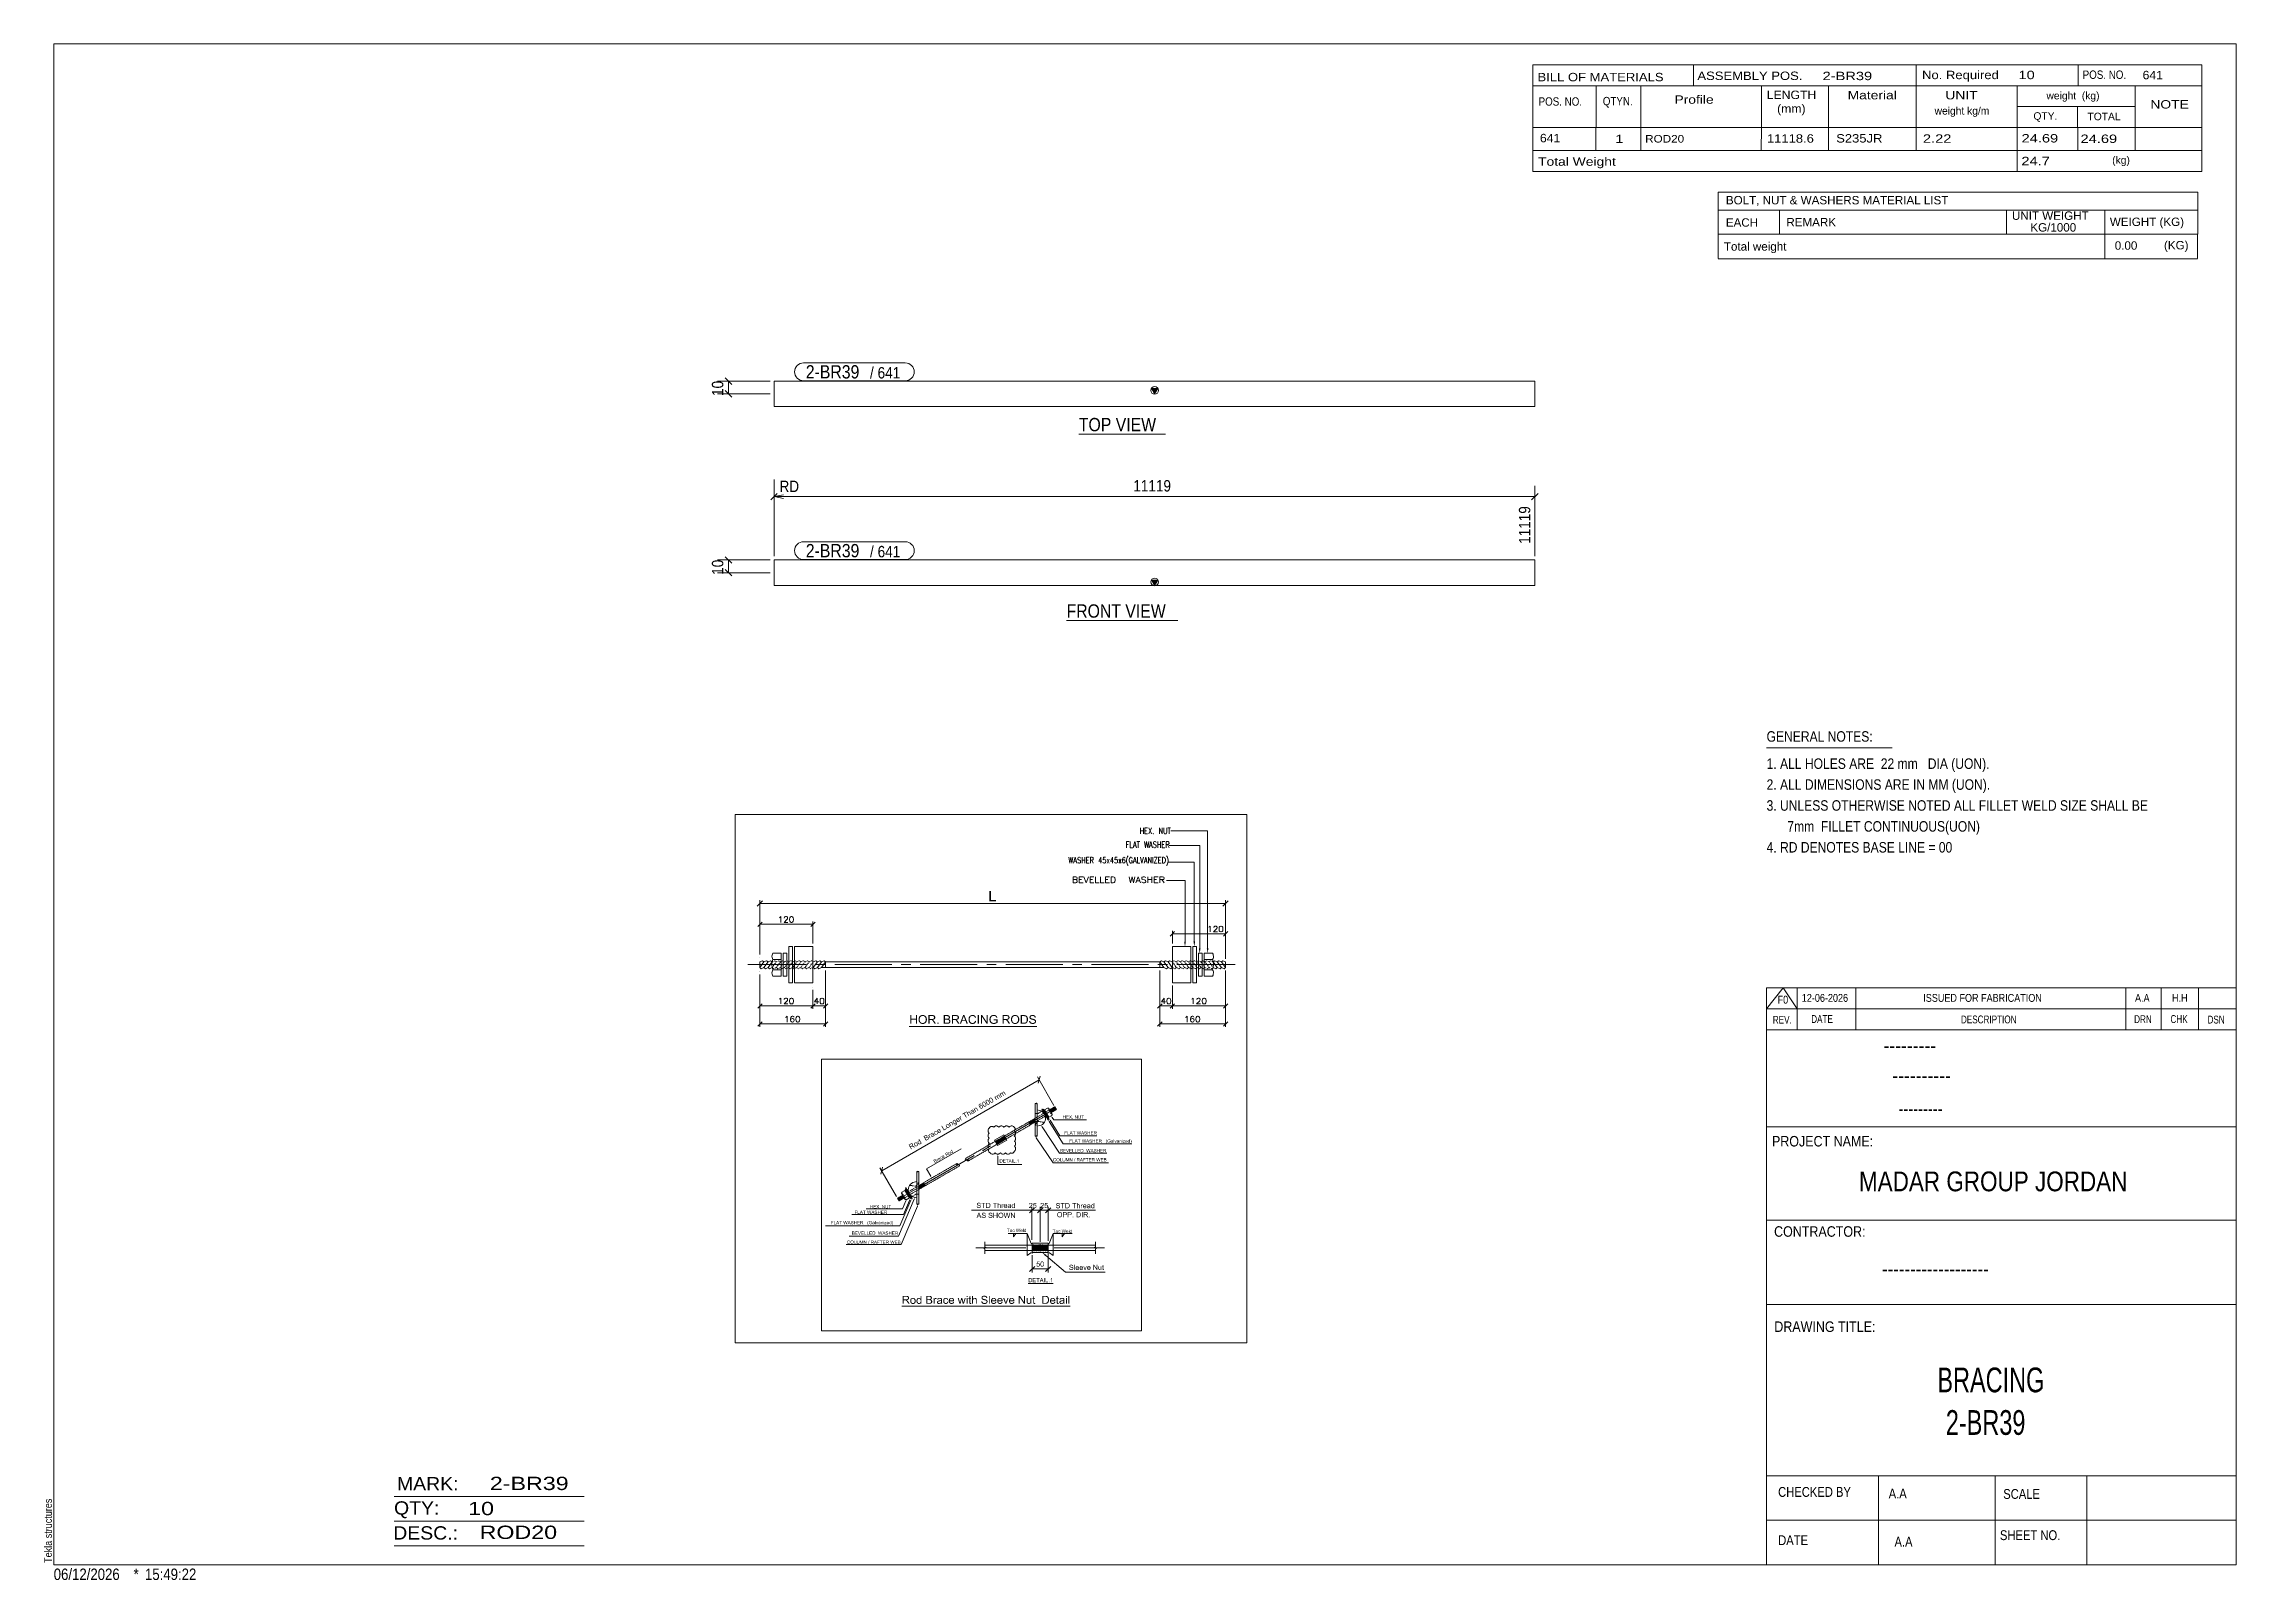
# Model space of a CAD drawing. Header units: millimetres. Extents: x 2 to 579, y 1 to 405.
import ezdxf

# ---------------------------------------------------------------- set-up
doc = ezdxf.new("R2010")
doc.units = ezdxf.units.MM
doc.linetypes.add('XKITLINE00', pattern=[0])
for name, color, linetype, lineweight in [('Dimensions', 7, 'Continuous', 0), ('DrawingSheet', 5, 'Continuous', 0), ('GraphicObject', 6, 'Continuous', 0), ('LinkedObject', 7, 'Continuous', 0), ('OtherObjectType', 7, 'Continuous', 0), ('Part', 2, 'Continuous', 0), ('PartMark', 7, 'Continuous', 0)]:
    doc.layers.add(name, color=color, linetype=linetype, lineweight=lineweight)
doc.styles.add('@ARIAL_UNICODE_MS_BOLD', font='ARIAL.TTF')
doc.styles.add('ARIAL', font='ARIAL.TTF')
doc.styles.add('ARIAL_NARROW', font='ARIALN.TTF')
doc.styles.add('COMIC_SANS_MS_BOLD', font='COMICBD.TTF')
doc.styles.add('SWIS721_EX_BT', font='ARIAL.TTF')
doc.styles.add('SWISSE', font='ARIAL.TTF')

# ---------------------------------------------------------------- blocks, each defined once
blk = doc.blocks.new('*A1')
at = {"layer": 'Part'}
blk.add_hatch(color=2, dxfattribs=at).paths.add_polyline_path([(293.75, 263.99), (295.35, 263.99), (294.55, 262.59)], flags=17)
at = {"layer": 'Part', "color": 2, "linetype": 'XKITLINE00', "lineweight": 0}
for p, q in [((194.45, 269.26), (294.45, 269.26)), ((194.45, 262.59), (194.45, 269.26)), ((294.55, 269.26), (394.55, 269.26)), ((394.55, 269.26), (394.55, 262.59)), ((294.45, 262.59), (194.45, 262.59)), ((294.55, 262.59), (293.75, 263.99)), ((293.75, 263.99), (295.35, 263.99)), ((295.35, 263.99), (294.55, 262.59)), ((394.55, 262.59), (294.55, 262.59))]:
    blk.add_line(p, q, dxfattribs=at)
blk.add_circle((294.55, 263.49), 1, dxfattribs=at)
blk = doc.blocks.new('*A2')
at = {"layer": 'Part'}
blk.add_hatch(color=2, dxfattribs=at).paths.add_polyline_path([(293.75, 314.36), (295.35, 314.36), (294.55, 312.96)], flags=17)
at = {"layer": 'Part', "color": 2, "linetype": 'XKITLINE00', "lineweight": 0}
for p, q in [((294.45, 316.29), (194.45, 316.29)), ((194.45, 316.29), (194.45, 309.62)), ((294.55, 312.96), (293.75, 314.36)), ((293.75, 314.36), (295.35, 314.36)), ((394.55, 316.29), (294.55, 316.29)), ((295.35, 314.36), (294.55, 312.96)), ((394.55, 316.29), (394.55, 312.96)), ((394.55, 312.96), (394.55, 309.62)), ((194.45, 309.62), (294.45, 309.62)), ((294.55, 309.62), (394.55, 309.62))]:
    blk.add_line(p, q, dxfattribs=at)
blk.add_circle((294.55, 313.86), 1, dxfattribs=at)
blk = doc.blocks.new('*A3')
at = {"layer": 'GraphicObject', "color": 3, "linetype": 'XKITLINE00', "lineweight": 0}
for p, q in [((318.78, 202.3), (184.22, 202.3)), ((184.22, 202.3), (184.22, 63.35)), ((318.78, 63.35), (318.78, 202.3)), ((184.22, 63.35), (318.78, 63.35))]:
    blk.add_line(p, q, dxfattribs=at)
blk = doc.blocks.new('*A4')
at = {"layer": 'LinkedObject'}
for color, points in [(7, [(251.47, 182.2), (251.11, 179.5), (251.11, 182.2)]), (7, [(251.47, 179.81), (251.11, 179.5), (251.47, 182.2)]), (7, [(251.11, 179.5), (251.47, 179.81), (252.8, 179.5)]), (7, [(252.8, 179.5), (251.47, 179.81), (252.8, 179.81)]), (1, [(302.76, 168.91), (302.54, 167.56), (302.31, 168.91)]), (1, [(305.2, 168.97), (304.98, 167.62), (304.75, 168.97)]), (1, [(306.62, 167.13), (306.39, 165.78), (306.17, 167.13)]), (1, [(308.71, 167.17), (308.49, 165.82), (308.26, 167.17)]), (7, [(230.56, 148.62), (230.26, 147.27), (230.26, 149.56)]), (7, [(230.56, 148.62), (230.26, 149.56), (230.56, 149.56)]), (7, [(230.56, 148.35), (230.26, 147.27), (230.56, 148.62)]), (7, [(230.26, 147.27), (230.56, 148.35), (230.56, 147.27)]), (7, [(230.56, 148.62), (231.75, 148.35), (230.56, 148.35)]), (7, [(231.75, 148.62), (231.75, 148.35), (230.56, 148.62)]), (7, [(232.05, 149.56), (231.75, 148.62), (231.75, 149.56)]), (7, [(231.75, 148.35), (231.75, 148.62), (232.05, 149.56)]), (7, [(231.75, 148.35), (232.05, 149.56), (232.05, 147.27)]), (7, [(231.75, 148.35), (232.05, 147.27), (231.75, 147.27)]), (7, [(232.76, 149.28), (232.46, 148.39), (232.61, 149.12)]), (7, [(232.89, 149.01), (232.46, 148.39), (232.76, 149.28)]), (7, [(232.61, 149.12), (232.46, 148.39), (232.46, 148.67)]), (7, [(232.77, 148.64), (232.46, 148.39), (232.89, 149.01)]), (7, [(232.46, 148.39), (232.77, 148.64), (232.77, 148.38)]), (7, [(232.46, 148.39), (232.77, 148.17), (232.46, 148.24)]), (7, [(232.77, 148.17), (232.46, 148.39), (232.77, 148.38)]), (7, [(232.46, 148.24), (232.77, 148.17), (232.52, 147.95)]), (7, [(232.52, 147.95), (232.77, 148.17), (232.59, 147.82)]), (7, [(232.59, 147.82), (232.77, 148.17), (232.88, 147.85)]), (7, [(232.88, 147.85), (232.85, 147.47), (232.59, 147.82)]), (7, [(232.59, 147.82), (232.85, 147.47), (232.66, 147.68)]), (7, [(233.31, 149.6), (232.76, 149.28), (232.92, 149.44)]), (7, [(233.55, 149.6), (232.76, 149.28), (233.31, 149.6)]), (7, [(233.39, 149.34), (232.76, 149.28), (233.55, 149.6)]), (7, [(233.12, 149.23), (232.76, 149.28), (233.39, 149.34)]), (7, [(232.76, 149.28), (233.12, 149.23), (233, 149.12)]), (7, [(232.89, 149.01), (232.76, 149.28), (233, 149.12)]), (7, [(232.99, 147.73), (232.85, 147.47), (232.88, 147.85)]), (7, [(232.85, 147.47), (232.99, 147.73), (232.97, 147.39)]), (7, [(232.97, 147.39), (232.99, 147.73), (233.1, 147.61)]), (7, [(233.1, 147.61), (233.55, 147.23), (232.97, 147.39)]), (7, [(232.97, 147.39), (233.55, 147.23), (233.1, 147.31)]), (7, [(233.38, 147.49), (233.55, 147.23), (233.1, 147.61)]), (7, [(233.1, 147.31), (233.55, 147.23), (233.39, 147.23)]), (7, [(233.55, 147.23), (233.38, 147.49), (233.55, 147.49)]), (7, [(233.39, 149.34), (233.55, 149.6), (233.56, 149.34)]), (7, [(233.55, 149.6), (233.67, 149.34), (233.56, 149.34)]), (7, [(234, 149.52), (233.55, 149.6), (233.71, 149.6)]), (7, [(234.12, 149.45), (233.55, 149.6), (234, 149.52)]), (7, [(233.87, 149.28), (233.55, 149.6), (234.12, 149.45)]), (7, [(233.67, 149.34), (233.55, 149.6), (233.87, 149.28)]), (7, [(233.55, 147.23), (233.72, 147.49), (233.7, 147.23)]), (7, [(233.72, 147.49), (233.55, 147.23), (233.55, 147.49)]), (7, [(233.7, 147.23), (233.72, 147.49), (233.98, 147.3)]), (7, [(234.11, 147.37), (233.72, 147.49), (234, 147.61)]), (7, [(233.98, 147.3), (233.72, 147.49), (234.11, 147.37)]), (7, [(233.87, 149.28), (234.12, 149.45), (233.96, 149.22)]), (7, [(234.12, 149.45), (234.05, 149.17), (233.96, 149.22)]), (7, [(234.11, 147.73), (234.24, 147.45), (234, 147.61)]), (7, [(234, 147.61), (234.24, 147.45), (234.11, 147.37)]), (7, [(234.05, 149.17), (234.12, 149.45), (234.19, 149)]), (7, [(234.5, 147.79), (234.11, 147.73), (234.22, 147.85)]), (7, [(234.43, 147.65), (234.11, 147.73), (234.5, 147.79)]), (7, [(234.24, 147.45), (234.11, 147.73), (234.43, 147.65)]), (7, [(234.45, 149.16), (234.12, 149.45), (234.25, 149.37)]), (7, [(234.51, 149.03), (234.12, 149.45), (234.45, 149.16)]), (7, [(234.19, 149), (234.12, 149.45), (234.51, 149.03)]), (7, [(234.19, 149), (234.51, 149.03), (234.24, 148.9)]), (7, [(234.22, 147.85), (234.65, 148.41), (234.5, 147.79)]), (7, [(234.33, 148.19), (234.65, 148.41), (234.22, 147.85)]), (7, [(234.51, 149.03), (234.29, 148.8), (234.24, 148.9)]), (7, [(234.29, 148.8), (234.51, 149.03), (234.33, 148.55)]), (7, [(234.33, 148.55), (234.51, 149.03), (234.65, 148.58)]), (7, [(234.33, 148.41), (234.65, 148.58), (234.65, 148.41)]), (7, [(234.33, 148.55), (234.65, 148.58), (234.33, 148.41)]), (7, [(234.65, 148.41), (234.33, 148.19), (234.33, 148.41)]), (7, [(234.5, 147.79), (234.65, 148.41), (234.57, 147.93)]), (7, [(234.65, 148.58), (234.51, 149.03), (234.58, 148.89)]), (7, [(234.57, 147.93), (234.65, 148.41), (234.65, 148.24)]), (7, [(235.34, 148.55), (235.04, 147.27), (235.04, 149.56)]), (7, [(235.04, 149.56), (235.34, 149.31), (235.34, 148.55)]), (7, [(236.07, 149.31), (235.04, 149.56), (236.05, 149.56)]), (7, [(235.34, 149.31), (235.04, 149.56), (236.07, 149.31)]), (7, [(235.34, 148.55), (235.34, 148.29), (235.04, 147.27)]), (7, [(235.04, 147.27), (235.34, 148.29), (235.34, 147.27)]), (7, [(235.69, 148.29), (235.34, 148.55), (235.99, 148.55)]), (7, [(235.34, 148.29), (235.34, 148.55), (235.69, 148.29)]), (7, [(235.69, 148.29), (235.99, 148.55), (235.75, 148.29)]), (7, [(235.75, 148.29), (235.99, 148.55), (235.84, 148.28)]), (7, [(235.84, 148.28), (235.99, 148.55), (235.86, 148.28)]), (7, [(235.86, 148.28), (235.99, 148.55), (235.9, 148.27)]), (7, [(235.9, 148.27), (235.99, 148.55), (235.97, 148.24)]), (7, [(235.97, 148.24), (235.99, 148.55), (236.1, 148.55)]), (7, [(235.97, 148.24), (236.1, 148.55), (236, 148.22)]), (7, [(236.1, 148.55), (236.22, 148.31), (236, 148.22)]), (7, [(236, 148.22), (236.22, 148.31), (236.03, 148.19)]), (7, [(236.22, 148.31), (236.11, 148.12), (236.03, 148.19)]), (7, [(236.05, 149.56), (236.19, 149.31), (236.07, 149.31)]), (7, [(236.44, 149.53), (236.05, 149.56), (236.21, 149.56)]), (7, [(236.52, 149.5), (236.05, 149.56), (236.44, 149.53)]), (7, [(236.38, 149.26), (236.05, 149.56), (236.52, 149.5)]), (7, [(236.19, 149.31), (236.05, 149.56), (236.38, 149.26)]), (7, [(236.26, 148.57), (236.22, 148.31), (236.1, 148.55)]), (7, [(236.28, 148.28), (236.11, 148.12), (236.22, 148.31)]), (7, [(236.11, 148.12), (236.28, 148.28), (236.15, 148.06)]), (7, [(236.15, 148.06), (236.28, 148.28), (236.2, 148.01)]), (7, [(236.2, 148.01), (236.28, 148.28), (236.4, 148.2)]), (7, [(236.4, 148.2), (236.3, 147.85), (236.2, 148.01)]), (7, [(236.22, 148.31), (236.26, 148.57), (236.39, 148.34)]), (7, [(236.32, 148.59), (236.71, 148.53), (236.26, 148.57)]), (7, [(236.63, 148.44), (236.26, 148.57), (236.71, 148.53)]), (7, [(236.39, 148.34), (236.26, 148.57), (236.63, 148.44)]), (7, [(236.4, 148.2), (236.28, 148.28), (236.37, 148.23)]), (7, [(236.47, 148.14), (236.3, 147.85), (236.4, 148.2)]), (7, [(236.6, 147.99), (236.3, 147.85), (236.47, 148.14)]), (7, [(236.3, 147.85), (236.6, 147.99), (236.37, 147.75)]), (7, [(236.37, 148.62), (236.71, 148.53), (236.32, 148.59)]), (7, [(236.71, 148.53), (236.37, 148.62), (236.46, 148.68)]), (7, [(236.37, 147.75), (236.6, 147.99), (236.66, 147.9)]), (7, [(236.37, 147.75), (236.66, 147.9), (236.67, 147.27)]), (7, [(236.52, 149.5), (236.44, 149.2), (236.38, 149.26)]), (7, [(236.6, 149.47), (236.44, 149.2), (236.52, 149.5)]), (7, [(236.44, 149.2), (236.6, 149.47), (236.5, 149.15)]), (7, [(236.49, 148.73), (236.71, 148.53), (236.46, 148.68)]), (7, [(236.52, 148.78), (236.71, 148.53), (236.49, 148.73)]), (7, [(236.5, 149.15), (236.6, 149.47), (236.77, 149.28)]), (7, [(236.77, 149.28), (236.55, 149.02), (236.5, 149.15)]), (7, [(236.52, 148.78), (236.87, 148.94), (236.71, 148.53)]), (7, [(236.55, 148.88), (236.87, 148.94), (236.52, 148.78)]), (7, [(236.82, 149.2), (236.55, 149.02), (236.77, 149.28)]), (7, [(236.87, 149.03), (236.55, 149.02), (236.82, 149.2)]), (7, [(236.87, 148.94), (236.55, 149.02), (236.87, 149.03)]), (7, [(236.55, 149.02), (236.87, 148.94), (236.55, 148.94)]), (7, [(236.87, 148.94), (236.55, 148.88), (236.55, 148.94)]), (7, [(236.77, 149.28), (236.6, 149.47), (236.72, 149.36)]), (7, [(236.67, 147.27), (236.66, 147.9), (237.05, 147.27)]), (7, [(236.71, 148.53), (236.87, 148.94), (236.79, 148.61)]), (7, [(236.79, 148.61), (236.87, 148.94), (236.87, 148.81)]), (7, [(237.71, 147.59), (237.38, 147.27), (237.38, 147.59)]), (7, [(237.71, 147.27), (237.38, 147.27), (237.71, 147.59)]), (7, [(239.1, 149.56), (239.4, 148.33), (239.1, 147.27)]), (7, [(239.4, 148.6), (239.4, 148.33), (239.1, 149.56)]), (7, [(239.1, 149.56), (239.4, 149.29), (239.4, 148.6)]), (7, [(239.86, 149.29), (239.1, 149.56), (239.96, 149.56)]), (7, [(239.4, 149.29), (239.1, 149.56), (239.86, 149.29)]), (7, [(239.1, 147.27), (239.4, 148.33), (239.4, 147.54)]), (7, [(239.4, 147.54), (239.97, 147.27), (239.1, 147.27)]), (7, [(239.93, 148.33), (239.4, 148.6), (239.9, 148.6)]), (7, [(239.4, 148.33), (239.4, 148.6), (239.93, 148.33)]), (7, [(239.98, 147.54), (239.97, 147.27), (239.4, 147.54)]), (7, [(239.86, 149.29), (239.96, 149.56), (239.99, 149.29)]), (7, [(240.04, 148.33), (239.9, 148.6), (240, 148.6)]), (7, [(239.93, 148.33), (239.9, 148.6), (240.04, 148.33)]), (7, [(239.96, 149.56), (240.16, 149.27), (239.99, 149.29)]), (7, [(240.09, 149.56), (240.16, 149.27), (239.96, 149.56)]), (7, [(239.98, 147.54), (240.08, 147.27), (239.97, 147.27)]), (7, [(240.05, 147.54), (240.08, 147.27), (239.98, 147.54)]), (7, [(240.15, 148.61), (240.4, 148.49), (240, 148.6)]), (7, [(240, 148.6), (240.4, 148.49), (240.04, 148.33)]), (7, [(240.04, 148.33), (240.4, 148.49), (240.21, 148.31)]), (7, [(240.15, 147.55), (240.27, 147.29), (240.05, 147.54)]), (7, [(240.05, 147.54), (240.27, 147.29), (240.08, 147.27)]), (7, [(240.3, 149.53), (240.16, 149.27), (240.09, 149.56)]), (7, [(240.19, 148.63), (240.48, 148.53), (240.15, 148.61)]), (7, [(240.4, 148.49), (240.15, 148.61), (240.48, 148.53)]), (7, [(240.18, 147.55), (240.27, 147.29), (240.15, 147.55)]), (7, [(240.16, 149.27), (240.3, 149.53), (240.21, 149.26)]), (7, [(240.34, 147.31), (240.18, 147.55), (240.23, 147.56)]), (7, [(240.27, 147.29), (240.18, 147.55), (240.34, 147.31)]), (7, [(240.25, 148.64), (240.48, 148.53), (240.19, 148.63)]), (7, [(240.21, 149.26), (240.3, 149.53), (240.26, 149.24)]), (7, [(240.4, 148.49), (240.27, 148.29), (240.21, 148.31)]), (7, [(240.32, 147.59), (240.59, 147.42), (240.23, 147.56)]), (7, [(240.23, 147.56), (240.59, 147.42), (240.34, 147.31)]), (7, [(240.33, 148.7), (240.48, 148.53), (240.25, 148.64)]), (7, [(240.26, 149.24), (240.3, 149.53), (240.38, 149.49)]), (7, [(240.38, 149.49), (240.34, 149.18), (240.26, 149.24)]), (7, [(240.27, 148.29), (240.4, 148.49), (240.33, 148.27)]), (7, [(240.36, 147.62), (240.59, 147.42), (240.32, 147.59)]), (7, [(240.64, 148.7), (240.33, 148.7), (240.39, 148.78)]), (7, [(240.6, 148.63), (240.33, 148.7), (240.64, 148.7)]), (7, [(240.48, 148.53), (240.33, 148.7), (240.6, 148.63)]), (7, [(240.33, 148.27), (240.4, 148.49), (240.42, 148.21)]), (7, [(240.46, 149.46), (240.34, 149.18), (240.38, 149.49)]), (7, [(240.58, 149.35), (240.34, 149.18), (240.46, 149.46)]), (7, [(240.63, 149.28), (240.34, 149.18), (240.58, 149.35)]), (7, [(240.34, 149.18), (240.63, 149.28), (240.37, 149.14)]), (7, [(240.34, 147.31), (240.59, 147.42), (240.42, 147.33)]), (7, [(240.59, 147.42), (240.36, 147.62), (240.39, 147.64)]), (7, [(240.63, 149.28), (240.39, 149.1), (240.37, 149.14)]), (7, [(240.39, 149.1), (240.63, 149.28), (240.42, 149)]), (7, [(240.39, 148.78), (240.72, 148.97), (240.64, 148.7)]), (7, [(240.42, 148.88), (240.72, 148.97), (240.39, 148.78)]), (7, [(240.45, 147.7), (240.76, 147.64), (240.39, 147.64)]), (7, [(240.39, 147.64), (240.76, 147.64), (240.59, 147.42)]), (7, [(240.66, 148.36), (240.4, 148.49), (240.5, 148.46)]), (7, [(240.42, 148.21), (240.4, 148.49), (240.66, 148.36)]), (7, [(240.42, 149), (240.63, 149.28), (240.72, 148.97)]), (7, [(240.72, 148.97), (240.42, 148.94), (240.42, 149)]), (7, [(240.42, 148.94), (240.72, 148.97), (240.42, 148.88)]), (7, [(240.42, 148.21), (240.66, 148.36), (240.45, 148.16)]), (7, [(240.42, 147.33), (240.59, 147.42), (240.54, 147.39)]), (7, [(240.45, 148.16), (240.66, 148.36), (240.49, 148.11)]), (7, [(240.47, 147.74), (240.76, 147.64), (240.45, 147.7)]), (7, [(240.76, 147.64), (240.47, 147.74), (240.5, 147.78)]), (7, [(240.49, 148.11), (240.66, 148.36), (240.72, 148.28)]), (7, [(240.72, 148.28), (240.52, 148), (240.49, 148.11)]), (7, [(240.5, 147.78), (240.83, 147.94), (240.76, 147.64)]), (7, [(240.52, 147.88), (240.83, 147.94), (240.5, 147.78)]), (7, [(240.77, 148.21), (240.52, 148), (240.72, 148.28)]), (7, [(240.83, 148.04), (240.52, 148), (240.77, 148.21)]), (7, [(240.83, 147.94), (240.52, 148), (240.83, 148.04)]), (7, [(240.52, 148), (240.83, 147.94), (240.52, 147.94)]), (7, [(240.83, 147.94), (240.52, 147.88), (240.52, 147.94)]), (7, [(240.59, 147.42), (240.76, 147.64), (240.64, 147.46)]), (7, [(240.72, 149.05), (240.63, 149.28), (240.67, 149.2)]), (7, [(240.72, 148.97), (240.63, 149.28), (240.72, 149.05)]), (7, [(240.64, 148.7), (240.72, 148.97), (240.68, 148.76)]), (7, [(240.64, 147.46), (240.76, 147.64), (240.73, 147.57)]), (7, [(240.68, 148.76), (240.72, 148.97), (240.72, 148.9)]), (7, [(240.76, 147.64), (240.83, 147.94), (240.8, 147.71)]), (7, [(240.8, 147.71), (240.83, 147.94), (240.83, 147.86)]), (7, [(241.55, 148.55), (241.25, 147.27), (241.25, 149.56)]), (7, [(241.25, 149.56), (241.55, 149.31), (241.55, 148.55)]), (7, [(242.27, 149.31), (241.25, 149.56), (242.26, 149.56)]), (7, [(241.55, 149.31), (241.25, 149.56), (242.27, 149.31)]), (7, [(241.55, 148.55), (241.55, 148.29), (241.25, 147.27)]), (7, [(241.25, 147.27), (241.55, 148.29), (241.55, 147.27)]), (7, [(241.9, 148.29), (241.55, 148.55), (242.2, 148.55)]), (7, [(241.55, 148.29), (241.55, 148.55), (241.9, 148.29)]), (7, [(241.9, 148.29), (242.2, 148.55), (241.96, 148.29)]), (7, [(241.96, 148.29), (242.2, 148.55), (242.04, 148.28)]), (7, [(242.04, 148.28), (242.2, 148.55), (242.07, 148.28)]), (7, [(242.07, 148.28), (242.2, 148.55), (242.11, 148.27)]), (7, [(242.11, 148.27), (242.2, 148.55), (242.17, 148.24)]), (7, [(242.17, 148.24), (242.2, 148.55), (242.3, 148.55)]), (7, [(242.17, 148.24), (242.3, 148.55), (242.21, 148.22)]), (7, [(242.3, 148.55), (242.43, 148.31), (242.21, 148.22)]), (7, [(242.21, 148.22), (242.43, 148.31), (242.24, 148.19)]), (7, [(242.43, 148.31), (242.32, 148.12), (242.24, 148.19)]), (7, [(242.26, 149.56), (242.4, 149.31), (242.27, 149.31)]), (7, [(242.65, 149.53), (242.26, 149.56), (242.41, 149.56)]), (7, [(242.73, 149.5), (242.26, 149.56), (242.65, 149.53)]), (7, [(242.59, 149.26), (242.26, 149.56), (242.73, 149.5)]), (7, [(242.4, 149.31), (242.26, 149.56), (242.59, 149.26)]), (7, [(242.47, 148.57), (242.43, 148.31), (242.3, 148.55)]), (7, [(242.49, 148.28), (242.32, 148.12), (242.43, 148.31)]), (7, [(242.32, 148.12), (242.49, 148.28), (242.36, 148.06)]), (7, [(242.36, 148.06), (242.49, 148.28), (242.4, 148.01)]), (7, [(242.4, 148.01), (242.49, 148.28), (242.61, 148.2)]), (7, [(242.61, 148.2), (242.51, 147.85), (242.4, 148.01)]), (7, [(242.43, 148.31), (242.47, 148.57), (242.6, 148.34)]), (7, [(242.53, 148.59), (242.92, 148.53), (242.47, 148.57)]), (7, [(242.84, 148.44), (242.47, 148.57), (242.92, 148.53)]), (7, [(242.6, 148.34), (242.47, 148.57), (242.84, 148.44)]), (7, [(242.61, 148.2), (242.49, 148.28), (242.58, 148.23)]), (7, [(242.68, 148.14), (242.51, 147.85), (242.61, 148.2)]), (7, [(242.81, 147.99), (242.51, 147.85), (242.68, 148.14)]), (7, [(242.51, 147.85), (242.81, 147.99), (242.58, 147.75)]), (7, [(242.58, 148.62), (242.92, 148.53), (242.53, 148.59)]), (7, [(242.92, 148.53), (242.58, 148.62), (242.67, 148.68)]), (7, [(242.58, 147.75), (242.81, 147.99), (242.86, 147.9)]), (7, [(242.58, 147.75), (242.86, 147.9), (242.88, 147.27)]), (7, [(242.73, 149.5), (242.65, 149.2), (242.59, 149.26)]), (7, [(242.81, 149.47), (242.65, 149.2), (242.73, 149.5)]), (7, [(242.65, 149.2), (242.81, 149.47), (242.7, 149.15)]), (7, [(242.7, 148.73), (242.92, 148.53), (242.67, 148.68)]), (7, [(242.7, 149.15), (242.81, 149.47), (242.98, 149.28)]), (7, [(242.98, 149.28), (242.76, 149.02), (242.7, 149.15)]), (7, [(242.73, 148.78), (242.92, 148.53), (242.7, 148.73)]), (7, [(242.73, 148.78), (243.07, 148.94), (242.92, 148.53)]), (7, [(242.76, 148.88), (243.07, 148.94), (242.73, 148.78)]), (7, [(243.03, 149.2), (242.76, 149.02), (242.98, 149.28)]), (7, [(243.07, 149.03), (242.76, 149.02), (243.03, 149.2)]), (7, [(243.07, 148.94), (242.76, 149.02), (243.07, 149.03)]), (7, [(242.76, 149.02), (243.07, 148.94), (242.76, 148.94)]), (7, [(243.07, 148.94), (242.76, 148.88), (242.76, 148.94)]), (7, [(242.98, 149.28), (242.81, 149.47), (242.93, 149.36)]), (7, [(242.88, 147.27), (242.86, 147.9), (243.26, 147.27)]), (7, [(242.92, 148.53), (243.07, 148.94), (243, 148.61)]), (7, [(243, 148.61), (243.07, 148.94), (243.07, 148.81)]), (7, [(244.18, 149.56), (244.21, 148.88), (243.3, 147.27)]), (7, [(243.3, 147.27), (244.21, 148.88), (243.96, 148.21)]), (7, [(243.87, 147.97), (243.3, 147.27), (243.96, 148.21)]), (7, [(243.3, 147.27), (243.87, 147.97), (243.62, 147.27)]), (7, [(243.96, 148.21), (244.83, 147.97), (243.87, 147.97)]), (7, [(244.73, 148.21), (244.83, 147.97), (243.96, 148.21)]), (7, [(244.21, 148.88), (244.18, 149.56), (244.25, 148.99)]), (7, [(244.25, 148.99), (244.18, 149.56), (244.31, 149.21)]), (7, [(244.31, 149.21), (244.18, 149.56), (244.33, 149.32)]), (7, [(244.5, 149.56), (244.33, 149.32), (244.18, 149.56)]), (7, [(244.33, 149.32), (244.5, 149.56), (244.36, 149.23)]), (7, [(244.36, 149.23), (244.5, 149.56), (244.44, 148.99)]), (7, [(244.44, 148.99), (244.5, 149.56), (244.49, 148.84)]), (7, [(244.49, 148.84), (244.5, 149.56), (244.73, 148.21)]), (7, [(244.73, 148.21), (244.5, 149.56), (244.83, 147.97)]), (7, [(244.83, 147.97), (244.5, 149.56), (245.44, 147.27)]), (7, [(244.83, 147.97), (245.44, 147.27), (245.09, 147.27)]), (7, [(245.94, 148.77), (245.59, 148.61), (245.66, 148.92)]), (7, [(245.9, 148.55), (245.59, 148.61), (245.94, 148.77)]), (7, [(245.59, 148.61), (245.9, 148.55), (245.59, 148.43)]), (7, [(245.59, 148.43), (245.9, 148.55), (245.9, 148.43)]), (7, [(245.9, 148.43), (245.59, 148.27), (245.59, 148.43)]), (7, [(245.9, 148.29), (245.59, 148.27), (245.9, 148.43)]), (7, [(245.9, 148.29), (245.71, 147.82), (245.59, 148.27)]), (7, [(245.59, 148.27), (245.71, 147.82), (245.65, 147.96)]), (7, [(245.98, 148.87), (245.66, 148.92), (245.73, 149.06)]), (7, [(245.94, 148.77), (245.66, 148.92), (245.98, 148.87)]), (7, [(245.95, 148.03), (245.71, 147.82), (245.9, 148.29)]), (7, [(245.71, 147.82), (245.95, 148.03), (245.99, 147.93)]), (7, [(246.03, 147.82), (245.71, 147.82), (245.99, 147.93)]), (7, [(245.71, 147.82), (246.07, 147.38), (245.77, 147.68)]), (7, [(246.03, 147.82), (246.07, 147.38), (245.71, 147.82)]), (7, [(245.8, 149.19), (246.14, 149.15), (245.73, 149.06)]), (7, [(245.73, 149.06), (246.14, 149.15), (246.01, 148.98)]), (7, [(245.98, 148.87), (245.73, 149.06), (246.01, 148.98)]), (7, [(245.77, 147.68), (246.07, 147.38), (245.95, 147.46)]), (7, [(245.99, 149.39), (246.14, 149.15), (245.8, 149.19)]), (7, [(246.12, 149.46), (246.14, 149.15), (245.99, 149.39)]), (7, [(246.16, 147.65), (246.07, 147.38), (246.03, 147.82)]), (7, [(246.07, 147.38), (246.16, 147.65), (246.25, 147.6)]), (7, [(246.34, 147.55), (246.07, 147.38), (246.25, 147.6)]), (7, [(246.34, 147.55), (246.67, 147.23), (246.07, 147.38)]), (7, [(246.07, 147.38), (246.67, 147.23), (246.18, 147.31)]), (7, [(246.24, 149.53), (246.53, 149.34), (246.12, 149.46)]), (7, [(246.12, 149.46), (246.53, 149.34), (246.31, 149.28)]), (7, [(246.14, 149.15), (246.12, 149.46), (246.22, 149.21)]), (7, [(246.22, 149.21), (246.12, 149.46), (246.31, 149.28)]), (7, [(246.18, 147.31), (246.67, 147.23), (246.48, 147.23)]), (7, [(246.52, 149.6), (246.53, 149.34), (246.24, 149.53)]), (7, [(246.54, 147.49), (246.67, 147.23), (246.34, 147.55)]), (7, [(246.67, 149.6), (246.53, 149.34), (246.52, 149.6)]), (7, [(246.53, 149.34), (246.67, 149.6), (246.66, 149.34)]), (7, [(246.67, 147.23), (246.54, 147.49), (246.64, 147.49)]), (7, [(246.77, 147.49), (246.67, 147.23), (246.64, 147.49)]), (7, [(246.67, 149.6), (246.78, 149.34), (246.66, 149.34)]), (7, [(247.13, 149.51), (246.67, 149.6), (246.84, 149.6)]), (7, [(247.25, 149.42), (246.67, 149.6), (247.13, 149.51)]), (7, [(246.97, 149.28), (246.67, 149.6), (247.25, 149.42)]), (7, [(246.78, 149.34), (246.67, 149.6), (246.97, 149.28)]), (7, [(246.77, 147.49), (247.27, 147.43), (246.67, 147.23)]), (7, [(246.67, 147.23), (247.27, 147.43), (246.84, 147.23)]), (7, [(246.98, 147.57), (247.27, 147.43), (246.77, 147.49)]), (7, [(246.84, 147.23), (247.27, 147.43), (247.15, 147.33)]), (7, [(246.97, 149.28), (247.25, 149.42), (247.05, 149.23)]), (7, [(247.27, 147.43), (246.98, 147.57), (247.07, 147.64)]), (7, [(247.25, 149.42), (247.12, 149.17), (247.05, 149.23)]), (7, [(247.16, 147.71), (247.27, 147.43), (247.07, 147.64)]), (7, [(247.12, 149.17), (247.25, 149.42), (247.24, 148.99)]), (7, [(247.16, 147.71), (247.61, 148), (247.27, 147.43)]), (7, [(247.28, 147.93), (247.61, 148), (247.16, 147.71)]), (7, [(247.24, 148.99), (247.25, 149.42), (247.57, 148.93)]), (7, [(247.24, 148.99), (247.57, 148.93), (247.28, 148.86)]), (7, [(247.53, 149.09), (247.25, 149.42), (247.36, 149.34)]), (7, [(247.57, 148.93), (247.25, 149.42), (247.53, 149.09)]), (7, [(247.27, 147.43), (247.61, 148), (247.39, 147.53)]), (7, [(247.61, 148), (247.28, 147.93), (247.31, 148.07)]), (7, [(247.39, 147.53), (247.61, 148), (247.56, 147.81)]), (7, [(248.34, 149.56), (248.04, 147.27), (248.04, 149.56)]), (7, [(248.34, 147.27), (248.04, 147.27), (248.34, 149.56)]), (7, [(248.87, 149.56), (249.16, 149.07), (248.87, 147.27)]), (7, [(249.16, 149.07), (248.87, 149.56), (249.18, 149.56)]), (7, [(248.87, 147.27), (249.16, 149.07), (249.16, 147.27)]), (7, [(249.16, 149.07), (249.18, 149.56), (250.36, 147.27)]), (7, [(250.36, 147.27), (249.18, 149.56), (250.38, 147.76)]), (7, [(250.38, 147.76), (250.67, 147.27), (250.36, 147.27)]), (7, [(250.67, 149.56), (250.38, 147.76), (250.38, 149.56)]), (7, [(250.67, 147.27), (250.38, 147.76), (250.67, 149.56)]), (7, [(251.24, 149.03), (251.1, 148.57), (251.17, 148.88)]), (7, [(251.45, 148.78), (251.1, 148.57), (251.24, 149.03)]), (7, [(251.41, 148.55), (251.1, 148.57), (251.45, 148.78)]), (7, [(251.1, 148.57), (251.41, 148.55), (251.1, 148.41)]), (7, [(251.1, 148.41), (251.41, 148.55), (251.41, 148.42)]), (7, [(251.41, 148.27), (251.1, 148.41), (251.41, 148.42)]), (7, [(251.1, 148.41), (251.24, 147.8), (251.1, 148.24)]), (7, [(251.41, 148.27), (251.24, 147.8), (251.1, 148.41)]), (7, [(251.1, 148.24), (251.24, 147.8), (251.17, 147.93)]), (7, [(251.64, 149.46), (251.24, 149.03), (251.51, 149.39)]), (7, [(251.81, 149.25), (251.24, 149.03), (251.64, 149.46)]), (7, [(251.51, 149.39), (251.24, 149.03), (251.31, 149.17)]), (7, [(251.69, 149.16), (251.24, 149.03), (251.81, 149.25)]), (7, [(251.64, 149.11), (251.24, 149.03), (251.69, 149.16)]), (7, [(251.6, 149.06), (251.24, 149.03), (251.64, 149.11)]), (7, [(251.52, 148.95), (251.24, 149.03), (251.6, 149.06)]), (7, [(251.24, 149.03), (251.52, 148.95), (251.5, 148.88)]), (7, [(251.45, 148.78), (251.24, 149.03), (251.5, 148.88)]), (7, [(251.46, 148.01), (251.24, 147.8), (251.41, 148.27)]), (7, [(251.24, 147.8), (251.46, 148.01), (251.52, 147.91)]), (7, [(251.57, 147.81), (251.24, 147.8), (251.52, 147.91)]), (7, [(251.57, 147.81), (251.66, 147.38), (251.24, 147.8)]), (7, [(251.24, 147.8), (251.66, 147.38), (251.31, 147.66)]), (7, [(251.31, 147.66), (251.66, 147.38), (251.52, 147.45)]), (7, [(251.72, 147.66), (251.66, 147.38), (251.57, 147.81)]), (7, [(252.07, 149.6), (251.64, 149.46), (251.77, 149.53)]), (7, [(252.14, 149.34), (251.64, 149.46), (252.07, 149.6)]), (7, [(251.64, 149.46), (251.89, 149.28), (251.81, 149.25)]), (7, [(251.89, 149.28), (251.64, 149.46), (251.96, 149.31)]), (7, [(251.96, 149.31), (251.64, 149.46), (252.14, 149.34)]), (7, [(251.66, 147.38), (251.72, 147.66), (251.82, 147.61)]), (7, [(251.92, 147.56), (251.66, 147.38), (251.82, 147.61)]), (7, [(251.92, 147.56), (252.27, 147.23), (251.66, 147.38)]), (7, [(251.66, 147.38), (252.27, 147.23), (251.79, 147.31)]), (7, [(251.79, 147.31), (252.27, 147.23), (252.1, 147.23)]), (7, [(252.14, 147.51), (252.27, 147.23), (251.92, 147.56)]), (7, [(252.25, 149.34), (252.07, 149.6), (252.24, 149.6)]), (7, [(252.14, 149.34), (252.07, 149.6), (252.25, 149.34)]), (7, [(252.27, 147.23), (252.14, 147.51), (252.25, 147.51)]), (7, [(252.24, 149.6), (252.33, 149.34), (252.25, 149.34)]), (7, [(252.37, 149.6), (252.33, 149.34), (252.24, 149.6)]), (7, [(252.25, 148.44), (252.92, 148.17), (252.25, 148.17)]), (7, [(253.22, 148.44), (252.92, 148.17), (252.25, 148.44)]), (7, [(252.25, 147.51), (252.39, 147.23), (252.27, 147.23)]), (7, [(252.35, 147.51), (252.39, 147.23), (252.25, 147.51)]), (7, [(252.33, 149.34), (252.37, 149.6), (252.49, 149.31)]), (7, [(252.54, 147.54), (252.64, 147.28), (252.35, 147.51)]), (7, [(252.35, 147.51), (252.64, 147.28), (252.39, 147.23)]), (7, [(252.69, 149.52), (252.37, 149.6), (252.59, 149.56)]), (7, [(252.49, 149.31), (252.37, 149.6), (252.69, 149.52)]), (7, [(252.49, 149.31), (252.69, 149.52), (252.56, 149.28)]), (7, [(252.75, 147.32), (252.54, 147.54), (252.63, 147.58)]), (7, [(252.64, 147.28), (252.54, 147.54), (252.75, 147.32)]), (7, [(252.69, 149.52), (252.63, 149.25), (252.56, 149.28)]), (7, [(252.63, 149.25), (252.69, 149.52), (252.74, 149.17)]), (7, [(252.73, 147.62), (252.87, 147.37), (252.63, 147.58)]), (7, [(252.63, 147.58), (252.87, 147.37), (252.75, 147.32)]), (7, [(252.95, 149.37), (252.69, 149.52), (252.79, 149.48)]), (7, [(253.01, 149.29), (252.69, 149.52), (252.95, 149.37)]), (7, [(252.74, 149.17), (252.69, 149.52), (253.01, 149.29)]), (7, [(252.87, 147.7), (253.22, 147.59), (252.73, 147.62)]), (7, [(252.73, 147.62), (253.22, 147.59), (252.87, 147.37)]), (7, [(252.74, 149.17), (253.01, 149.29), (252.78, 149.12)]), (7, [(253.01, 149.29), (252.82, 149.07), (252.78, 149.12)]), (7, [(252.82, 149.07), (253.01, 149.29), (252.88, 148.93)]), (7, [(252.92, 147.74), (253.22, 147.59), (252.87, 147.7)]), (7, [(252.87, 147.37), (253.22, 147.59), (253.1, 147.5)]), (7, [(252.88, 148.93), (253.01, 149.29), (253.15, 149.04)]), (7, [(252.88, 148.93), (253.15, 149.04), (252.91, 148.85)]), (7, [(252.91, 148.85), (253.15, 149.04), (253.18, 148.92)]), (7, [(252.92, 147.74), (253.22, 148.44), (253.22, 147.59)]), (7, [(252.92, 148.17), (253.22, 148.44), (252.92, 147.74)]), (7, [(253.15, 149.04), (253.01, 149.29), (253.06, 149.22)]), (7, [(254.85, 148.55), (254.55, 147.27), (254.55, 149.56)]), (7, [(254.55, 149.56), (254.85, 149.31), (254.85, 148.55)]), (7, [(255.58, 149.31), (254.55, 149.56), (255.57, 149.56)]), (7, [(254.85, 149.31), (254.55, 149.56), (255.58, 149.31)]), (7, [(254.85, 148.55), (254.85, 148.29), (254.55, 147.27)]), (7, [(254.55, 147.27), (254.85, 148.29), (254.85, 147.27)]), (7, [(255.21, 148.29), (254.85, 148.55), (255.5, 148.55)]), (7, [(254.85, 148.29), (254.85, 148.55), (255.21, 148.29)]), (7, [(255.21, 148.29), (255.5, 148.55), (255.26, 148.29)]), (7, [(255.26, 148.29), (255.5, 148.55), (255.35, 148.28)]), (7, [(255.35, 148.28), (255.5, 148.55), (255.37, 148.28)]), (7, [(255.37, 148.28), (255.5, 148.55), (255.41, 148.27)]), (7, [(255.41, 148.27), (255.5, 148.55), (255.48, 148.24)]), (7, [(255.48, 148.24), (255.5, 148.55), (255.61, 148.55)]), (7, [(255.48, 148.24), (255.61, 148.55), (255.51, 148.22)]), (7, [(255.61, 148.55), (255.73, 148.31), (255.51, 148.22)]), (7, [(255.51, 148.22), (255.73, 148.31), (255.55, 148.19)]), (7, [(255.73, 148.31), (255.62, 148.12), (255.55, 148.19)]), (7, [(255.57, 149.56), (255.7, 149.31), (255.58, 149.31)]), (7, [(255.95, 149.53), (255.57, 149.56), (255.72, 149.56)]), (7, [(256.03, 149.5), (255.57, 149.56), (255.95, 149.53)]), (7, [(255.89, 149.26), (255.57, 149.56), (256.03, 149.5)]), (7, [(255.7, 149.31), (255.57, 149.56), (255.89, 149.26)]), (7, [(255.77, 148.57), (255.73, 148.31), (255.61, 148.55)]), (7, [(255.79, 148.28), (255.62, 148.12), (255.73, 148.31)]), (7, [(255.62, 148.12), (255.79, 148.28), (255.66, 148.06)]), (7, [(255.66, 148.06), (255.79, 148.28), (255.71, 148.01)]), (7, [(255.71, 148.01), (255.79, 148.28), (255.92, 148.2)]), (7, [(255.92, 148.2), (255.82, 147.85), (255.71, 148.01)]), (7, [(255.73, 148.31), (255.77, 148.57), (255.9, 148.34)]), (7, [(255.83, 148.59), (256.22, 148.53), (255.77, 148.57)]), (7, [(256.14, 148.44), (255.77, 148.57), (256.22, 148.53)]), (7, [(255.9, 148.34), (255.77, 148.57), (256.14, 148.44)]), (7, [(255.92, 148.2), (255.79, 148.28), (255.89, 148.23)]), (7, [(255.98, 148.14), (255.82, 147.85), (255.92, 148.2)]), (7, [(256.11, 147.99), (255.82, 147.85), (255.98, 148.14)]), (7, [(255.82, 147.85), (256.11, 147.99), (255.88, 147.75)]), (7, [(255.89, 148.62), (256.22, 148.53), (255.83, 148.59)]), (7, [(255.88, 147.75), (256.11, 147.99), (256.17, 147.9)]), (7, [(255.88, 147.75), (256.17, 147.9), (256.18, 147.27)]), (7, [(256.03, 149.5), (255.95, 149.2), (255.89, 149.26)]), (7, [(256.22, 148.53), (255.89, 148.62), (255.98, 148.68)]), (7, [(256.11, 149.47), (255.95, 149.2), (256.03, 149.5)]), (7, [(255.95, 149.2), (256.11, 149.47), (256.01, 149.15)]), (7, [(256.01, 148.73), (256.22, 148.53), (255.98, 148.68)]), (7, [(256.01, 149.15), (256.11, 149.47), (256.28, 149.28)]), (7, [(256.28, 149.28), (256.07, 149.02), (256.01, 149.15)]), (7, [(256.04, 148.78), (256.22, 148.53), (256.01, 148.73)]), (7, [(256.04, 148.78), (256.38, 148.94), (256.22, 148.53)]), (7, [(256.07, 148.88), (256.38, 148.94), (256.04, 148.78)]), (7, [(256.33, 149.2), (256.07, 149.02), (256.28, 149.28)]), (7, [(256.38, 149.03), (256.07, 149.02), (256.33, 149.2)]), (7, [(256.38, 148.94), (256.07, 149.02), (256.38, 149.03)]), (7, [(256.07, 149.02), (256.38, 148.94), (256.07, 148.94)]), (7, [(256.38, 148.94), (256.07, 148.88), (256.07, 148.94)]), (7, [(256.28, 149.28), (256.11, 149.47), (256.24, 149.36)]), (7, [(256.18, 147.27), (256.17, 147.9), (256.56, 147.27)]), (7, [(256.22, 148.53), (256.38, 148.94), (256.3, 148.61)]), (7, [(256.3, 148.61), (256.38, 148.94), (256.38, 148.81)]), (7, [(257.07, 149.28), (256.76, 148.39), (256.91, 149.12)]), (7, [(257.19, 149.01), (256.76, 148.39), (257.07, 149.28)]), (7, [(256.91, 149.12), (256.76, 148.39), (256.76, 148.67)]), (7, [(257.07, 148.64), (256.76, 148.39), (257.19, 149.01)]), (7, [(256.76, 148.39), (257.07, 148.64), (257.07, 148.38)]), (7, [(256.76, 148.39), (257.07, 148.17), (256.76, 148.24)]), (7, [(257.07, 148.17), (256.76, 148.39), (257.07, 148.38)]), (7, [(256.76, 148.24), (257.07, 148.17), (256.83, 147.95)]), (7, [(256.83, 147.95), (257.07, 148.17), (256.89, 147.82)]), (7, [(256.89, 147.82), (257.07, 148.17), (257.18, 147.85)]), (7, [(257.18, 147.85), (257.15, 147.47), (256.89, 147.82)]), (7, [(256.89, 147.82), (257.15, 147.47), (256.96, 147.68)]), (7, [(257.61, 149.6), (257.07, 149.28), (257.22, 149.44)]), (7, [(257.85, 149.6), (257.07, 149.28), (257.61, 149.6)]), (7, [(257.7, 149.34), (257.07, 149.28), (257.85, 149.6)]), (7, [(257.42, 149.23), (257.07, 149.28), (257.7, 149.34)]), (7, [(257.07, 149.28), (257.42, 149.23), (257.3, 149.12)]), (7, [(257.19, 149.01), (257.07, 149.28), (257.3, 149.12)]), (7, [(257.29, 147.73), (257.15, 147.47), (257.18, 147.85)]), (7, [(257.15, 147.47), (257.29, 147.73), (257.28, 147.39)]), (7, [(257.28, 147.39), (257.29, 147.73), (257.4, 147.61)]), (7, [(257.4, 147.61), (257.85, 147.23), (257.28, 147.39)]), (7, [(257.28, 147.39), (257.85, 147.23), (257.4, 147.31)]), (7, [(257.68, 147.49), (257.85, 147.23), (257.4, 147.61)]), (7, [(257.4, 147.31), (257.85, 147.23), (257.69, 147.23)]), (7, [(257.85, 147.23), (257.68, 147.49), (257.85, 147.49)]), (7, [(257.7, 149.34), (257.85, 149.6), (257.86, 149.34)]), (7, [(257.85, 149.6), (257.97, 149.34), (257.86, 149.34)]), (7, [(258.3, 149.52), (257.85, 149.6), (258.01, 149.6)]), (7, [(258.43, 149.45), (257.85, 149.6), (258.3, 149.52)]), (7, [(258.17, 149.28), (257.85, 149.6), (258.43, 149.45)]), (7, [(257.97, 149.34), (257.85, 149.6), (258.17, 149.28)]), (7, [(257.85, 147.23), (258.02, 147.49), (258, 147.23)]), (7, [(258.02, 147.49), (257.85, 147.23), (257.85, 147.49)]), (7, [(258, 147.23), (258.02, 147.49), (258.28, 147.3)]), (7, [(258.41, 147.37), (258.02, 147.49), (258.3, 147.61)]), (7, [(258.28, 147.3), (258.02, 147.49), (258.41, 147.37)]), (7, [(258.17, 149.28), (258.43, 149.45), (258.26, 149.22)]), (7, [(258.43, 149.45), (258.36, 149.17), (258.26, 149.22)]), (7, [(258.41, 147.73), (258.54, 147.45), (258.3, 147.61)]), (7, [(258.3, 147.61), (258.54, 147.45), (258.41, 147.37)]), (7, [(258.36, 149.17), (258.43, 149.45), (258.49, 149)]), (7, [(258.81, 147.79), (258.41, 147.73), (258.52, 147.85)]), (7, [(258.74, 147.65), (258.41, 147.73), (258.81, 147.79)]), (7, [(258.54, 147.45), (258.41, 147.73), (258.74, 147.65)]), (7, [(258.75, 149.16), (258.43, 149.45), (258.55, 149.37)]), (7, [(258.81, 149.03), (258.43, 149.45), (258.75, 149.16)]), (7, [(258.49, 149), (258.43, 149.45), (258.81, 149.03)]), (7, [(258.49, 149), (258.81, 149.03), (258.54, 148.9)]), (7, [(258.52, 147.85), (258.95, 148.41), (258.81, 147.79)]), (7, [(258.64, 148.19), (258.95, 148.41), (258.52, 147.85)]), (7, [(258.81, 149.03), (258.59, 148.8), (258.54, 148.9)]), (7, [(258.59, 148.8), (258.81, 149.03), (258.64, 148.55)]), (7, [(258.64, 148.55), (258.81, 149.03), (258.95, 148.58)]), (7, [(258.64, 148.41), (258.95, 148.58), (258.95, 148.41)]), (7, [(258.64, 148.55), (258.95, 148.58), (258.64, 148.41)]), (7, [(258.95, 148.41), (258.64, 148.19), (258.64, 148.41)]), (7, [(258.95, 148.58), (258.81, 149.03), (258.88, 148.89)]), (7, [(258.81, 147.79), (258.95, 148.41), (258.88, 147.93)]), (7, [(258.88, 147.93), (258.95, 148.41), (258.95, 148.24)]), (7, [(259.34, 149.56), (259.64, 149.29), (259.34, 147.27)]), (7, [(260.12, 149.29), (259.34, 149.56), (260.12, 149.56)]), (7, [(259.64, 149.29), (259.34, 149.56), (260.12, 149.29)]), (7, [(259.34, 147.27), (259.64, 149.29), (259.64, 147.54)]), (7, [(259.64, 147.54), (260.16, 147.27), (259.34, 147.27)]), (7, [(260.13, 147.54), (260.16, 147.27), (259.64, 147.54)]), (7, [(260.12, 149.56), (260.25, 149.29), (260.12, 149.29)]), (7, [(260.26, 149.56), (260.25, 149.29), (260.12, 149.56)]), (7, [(260.13, 147.54), (260.27, 147.27), (260.16, 147.27)]), (7, [(260.24, 147.54), (260.27, 147.27), (260.13, 147.54)]), (7, [(260.53, 147.31), (260.24, 147.54), (260.42, 147.56)]), (7, [(260.45, 147.29), (260.24, 147.54), (260.53, 147.31)]), (7, [(260.27, 147.27), (260.24, 147.54), (260.45, 147.29)]), (7, [(260.26, 149.56), (260.45, 149.27), (260.25, 149.29)]), (7, [(260.46, 149.54), (260.45, 149.27), (260.26, 149.56)]), (7, [(260.48, 147.58), (260.53, 147.31), (260.42, 147.56)]), (7, [(260.53, 149.53), (260.45, 149.27), (260.46, 149.54)]), (7, [(260.53, 149.53), (260.51, 149.24), (260.45, 149.27)]), (7, [(260.55, 147.61), (260.53, 147.31), (260.48, 147.58)]), (7, [(260.51, 149.24), (260.53, 149.53), (260.6, 149.21)]), (7, [(260.8, 149.42), (260.53, 149.53), (260.63, 149.5)]), (7, [(260.87, 149.36), (260.53, 149.53), (260.8, 149.42)]), (7, [(260.74, 149.08), (260.53, 149.53), (260.87, 149.36)]), (7, [(260.6, 149.21), (260.53, 149.53), (260.74, 149.08)]), (7, [(260.53, 147.31), (260.55, 147.61), (260.61, 147.33)]), (7, [(260.8, 147.43), (260.55, 147.61), (260.65, 147.67)]), (7, [(260.75, 147.39), (260.55, 147.61), (260.8, 147.43)]), (7, [(260.61, 147.33), (260.55, 147.61), (260.75, 147.39)]), (7, [(260.69, 147.7), (260.86, 147.46), (260.65, 147.67)]), (7, [(260.65, 147.67), (260.86, 147.46), (260.8, 147.43)]), (7, [(261.01, 147.63), (260.69, 147.7), (260.74, 147.76)]), (7, [(260.96, 147.57), (260.69, 147.7), (261.01, 147.63)]), (7, [(260.86, 147.46), (260.69, 147.7), (260.96, 147.57)]), (7, [(260.87, 149.36), (260.8, 148.98), (260.74, 149.08)]), (7, [(260.83, 147.9), (261.01, 147.63), (260.74, 147.76)]), (7, [(260.96, 149.29), (260.8, 148.98), (260.87, 149.36)]), (7, [(261.09, 149.09), (260.8, 148.98), (260.96, 149.29)]), (7, [(260.8, 148.98), (261.09, 149.09), (260.86, 148.89)]), (7, [(261.17, 147.97), (260.83, 147.9), (260.89, 148.08)]), (7, [(261.14, 147.87), (260.83, 147.9), (261.17, 147.97)]), (7, [(261.06, 147.7), (260.83, 147.9), (261.14, 147.87)]), (7, [(261.01, 147.63), (260.83, 147.9), (261.06, 147.7)]), (7, [(260.86, 148.89), (261.09, 149.09), (261.14, 148.97)]), (7, [(261.14, 148.97), (260.92, 148.61), (260.86, 148.89)]), (7, [(260.89, 148.08), (261.23, 148.3), (261.17, 147.97)]), (7, [(260.92, 148.3), (261.23, 148.3), (260.89, 148.08)]), (7, [(261.18, 148.85), (260.92, 148.61), (261.14, 148.97)]), (7, [(261.23, 148.58), (260.92, 148.61), (261.18, 148.85)]), (7, [(261.23, 148.43), (260.92, 148.61), (261.23, 148.58)]), (7, [(260.92, 148.61), (261.23, 148.43), (260.92, 148.43)]), (7, [(261.23, 148.43), (260.92, 148.3), (260.92, 148.43)]), (7, [(261.23, 148.3), (260.92, 148.3), (261.23, 148.43)]), (7, [(261.17, 147.97), (261.23, 148.3), (261.2, 148.07)]), (7, [(261.84, 147.95), (261.54, 148.01), (261.83, 148.03)]), (7, [(261.54, 148.01), (261.67, 147.6), (261.54, 147.89)]), (7, [(261.84, 147.95), (261.67, 147.6), (261.54, 148.01)]), (7, [(261.54, 147.89), (261.67, 147.6), (261.61, 147.69)]), (7, [(261.72, 149.29), (261.63, 148.97), (261.68, 149.22)]), (7, [(261.98, 149.18), (261.63, 148.97), (261.72, 149.29)]), (7, [(261.68, 149.22), (261.63, 148.97), (261.63, 149.05)]), (7, [(261.92, 149.06), (261.63, 148.97), (261.98, 149.18)]), (7, [(261.63, 148.97), (261.92, 149.06), (261.92, 148.99)]), (7, [(261.92, 148.93), (261.63, 148.97), (261.92, 148.99)]), (7, [(261.63, 148.97), (261.92, 148.93), (261.63, 148.89)]), (7, [(261.63, 148.89), (261.92, 148.93), (261.67, 148.75)]), (7, [(261.67, 148.75), (261.92, 148.93), (261.71, 148.68)]), (7, [(261.88, 147.81), (261.67, 147.6), (261.84, 147.95)]), (7, [(261.67, 147.6), (261.88, 147.81), (261.73, 147.51)]), (7, [(261.71, 148.68), (261.92, 148.93), (261.96, 148.82)]), (7, [(261.96, 148.82), (261.87, 148.51), (261.71, 148.68)]), (7, [(261.71, 148.68), (261.87, 148.51), (261.75, 148.62)]), (7, [(261.77, 149.37), (262.04, 149.23), (261.72, 149.29)]), (7, [(261.72, 149.29), (262.04, 149.23), (261.98, 149.18)]), (7, [(261.73, 147.51), (261.88, 147.81), (261.89, 147.37)]), (7, [(261.92, 149.48), (262.04, 149.23), (261.77, 149.37)]), (7, [(262.01, 148.78), (261.87, 148.51), (261.96, 148.82)]), (7, [(261.87, 148.51), (262.01, 148.78), (261.95, 148.47)]), (7, [(261.92, 147.75), (261.89, 147.37), (261.88, 147.81)]), (7, [(261.96, 147.69), (261.89, 147.37), (261.92, 147.75)]), (7, [(261.96, 147.69), (262, 147.32), (261.89, 147.37)]), (7, [(262.11, 149.28), (261.92, 149.48), (262.01, 149.52)]), (7, [(262.04, 149.23), (261.92, 149.48), (262.11, 149.28)]), (7, [(261.95, 148.47), (262.01, 148.78), (262.05, 148.75)]), (7, [(261.95, 148.47), (262.05, 148.75), (262.01, 148.44)]), (7, [(262.07, 147.61), (262, 147.32), (261.96, 147.69)]), (7, [(262, 147.32), (262.07, 147.61), (262.1, 147.28)]), (7, [(262.11, 149.56), (262.31, 149.33), (262.01, 149.52)]), (7, [(262.01, 149.52), (262.31, 149.33), (262.11, 149.28)]), (7, [(262.01, 148.44), (262.05, 148.75), (262.23, 148.36)]), (7, [(262.23, 148.36), (262.05, 148.75), (262.28, 148.66)]), (7, [(262.15, 147.57), (262.1, 147.28), (262.07, 147.61)]), (7, [(262.23, 147.54), (262.1, 147.28), (262.15, 147.57)]), (7, [(262.23, 147.54), (262.36, 147.23), (262.1, 147.28)]), (7, [(262.32, 149.6), (262.31, 149.33), (262.11, 149.56)]), (7, [(262.23, 148.36), (262.28, 148.66), (262.39, 148.33)]), (7, [(262.4, 147.5), (262.36, 147.23), (262.23, 147.54)]), (7, [(262.39, 148.33), (262.28, 148.66), (262.46, 148.62)]), (7, [(262.43, 149.6), (262.31, 149.33), (262.32, 149.6)]), (7, [(262.31, 149.33), (262.43, 149.6), (262.44, 149.33)]), (7, [(262.4, 147.5), (262.51, 147.23), (262.36, 147.23)]), (7, [(262.39, 148.33), (262.46, 148.62), (262.55, 148.29)]), (7, [(262.5, 147.5), (262.51, 147.23), (262.4, 147.5)]), (7, [(262.43, 149.6), (262.57, 149.33), (262.44, 149.33)]), (7, [(262.78, 149.56), (262.43, 149.6), (262.56, 149.6)]), (7, [(262.88, 149.52), (262.43, 149.6), (262.78, 149.56)]), (7, [(262.77, 149.28), (262.43, 149.6), (262.88, 149.52)]), (7, [(262.57, 149.33), (262.43, 149.6), (262.77, 149.28)]), (7, [(262.55, 148.29), (262.46, 148.62), (262.65, 148.58)]), (7, [(262.5, 147.5), (262.64, 147.23), (262.51, 147.23)]), (7, [(262.59, 147.5), (262.64, 147.23), (262.5, 147.5)]), (7, [(262.55, 148.29), (262.65, 148.58), (262.75, 148.23)]), (7, [(262.74, 147.53), (262.95, 147.32), (262.59, 147.5)]), (7, [(262.59, 147.5), (262.95, 147.32), (262.64, 147.23)]), (7, [(262.64, 147.23), (262.95, 147.32), (262.86, 147.28)]), (7, [(262.75, 148.23), (262.65, 148.58), (262.8, 148.22)]), (7, [(262.8, 148.22), (262.65, 148.58), (262.87, 148.19)]), (7, [(262.9, 148.51), (262.87, 148.19), (262.65, 148.58)]), (7, [(262.81, 147.56), (263.2, 147.49), (262.74, 147.53)]), (7, [(263.05, 147.37), (262.74, 147.53), (263.2, 147.49)]), (7, [(262.95, 147.32), (262.74, 147.53), (263.05, 147.37)]), (7, [(262.88, 149.52), (262.84, 149.22), (262.77, 149.28)]), (7, [(262.87, 147.58), (263.2, 147.49), (262.81, 147.56)]), (7, [(262.98, 149.48), (262.84, 149.22), (262.88, 149.52)]), (7, [(262.84, 149.22), (262.98, 149.48), (262.91, 149.16)]), (7, [(262.97, 148.48), (262.87, 148.19), (262.9, 148.51)]), (7, [(262.87, 148.19), (262.97, 148.48), (262.97, 148.12)]), (7, [(262.97, 147.65), (263.25, 147.57), (262.87, 147.58)]), (7, [(262.87, 147.58), (263.25, 147.57), (263.2, 147.49)]), (7, [(262.91, 149.16), (262.98, 149.48), (263.18, 149.28)]), (7, [(263.18, 149.28), (262.99, 149), (262.91, 149.16)]), (7, [(262.97, 148.12), (262.97, 148.48), (263.07, 148.43)]), (7, [(262.97, 148.12), (263.07, 148.43), (263, 148.08)]), (7, [(263, 147.7), (263.31, 147.66), (262.97, 147.65)]), (7, [(263.25, 147.57), (262.97, 147.65), (263.31, 147.66)]), (7, [(263.18, 149.28), (262.98, 149.48), (263.12, 149.36)]), (7, [(263.23, 149.2), (262.99, 149), (263.18, 149.28)]), (7, [(263.29, 149.02), (262.99, 149), (263.23, 149.2)]), (7, [(263.29, 148.91), (262.99, 149), (263.29, 149.02)]), (7, [(262.99, 149), (263.29, 148.91), (263, 148.89)]), (7, [(263, 148.08), (263.07, 148.43), (263.04, 148.04)]), (7, [(263.04, 147.74), (263.31, 147.66), (263, 147.7)]), (7, [(263.07, 148.43), (263.26, 148.24), (263.04, 148.04)]), (7, [(263.04, 148.04), (263.26, 148.24), (263.07, 147.95)]), (7, [(263.04, 147.74), (263.36, 147.92), (263.31, 147.66)]), (7, [(263.07, 147.84), (263.36, 147.92), (263.04, 147.74)]), (7, [(263.26, 148.24), (263.07, 148.43), (263.21, 148.31)]), (7, [(263.07, 147.95), (263.26, 148.24), (263.31, 148.17)]), (7, [(263.07, 147.95), (263.31, 148.17), (263.07, 147.89)]), (7, [(263.07, 147.89), (263.31, 148.17), (263.07, 147.84)]), (7, [(263.31, 148.17), (263.36, 147.92), (263.07, 147.84)]), (7, [(263.36, 147.92), (263.31, 148.17), (263.36, 148.01)]), (7, [(263.31, 147.66), (263.36, 147.92), (263.36, 147.83)]), (7, [(250.26, 127.03), (250.1, 127.01), (250.12, 127.07)]), (7, [(250.25, 126.97), (250.1, 127.01), (250.26, 127.03)]), (7, [(250.1, 127.01), (250.25, 126.97), (250.1, 126.88)]), (7, [(250.1, 126.88), (250.25, 126.97), (250.11, 126.8)]), (7, [(250.11, 126.8), (250.25, 126.97), (250.25, 126.89)]), (7, [(250.25, 126.89), (250.2, 126.55), (250.11, 126.8)]), (7, [(250.15, 127.13), (250.31, 127.11), (250.12, 127.07)]), (7, [(250.12, 127.07), (250.31, 127.11), (250.26, 127.03)]), (7, [(250.23, 127.22), (250.31, 127.11), (250.15, 127.13)]), (7, [(250.33, 126.67), (250.2, 126.55), (250.25, 126.89)]), (7, [(250.3, 127.26), (250.31, 127.11), (250.23, 127.22)]), (7, [(250.44, 127.32), (250.3, 127.26), (250.34, 127.29)]), (7, [(250.48, 127.32), (250.3, 127.26), (250.44, 127.32)]), (7, [(250.53, 127.17), (250.3, 127.26), (250.48, 127.32)]), (7, [(250.3, 127.26), (250.41, 127.17), (250.36, 127.14)]), (7, [(250.41, 127.17), (250.3, 127.26), (250.53, 127.17)]), (7, [(250.31, 127.11), (250.3, 127.26), (250.36, 127.14)]), (7, [(250.48, 127.32), (250.59, 127.14), (250.53, 127.17)]), (7, [(250.53, 127.32), (250.59, 127.14), (250.48, 127.32)]), (7, [(250.62, 127.3), (250.59, 127.14), (250.53, 127.32)]), (7, [(250.66, 127.28), (250.59, 127.14), (250.62, 127.3)]), (7, [(250.66, 127.28), (250.65, 127.12), (250.59, 127.14)]), (7, [(250.71, 127.25), (250.65, 127.12), (250.66, 127.28)]), (7, [(250.79, 127.19), (250.65, 127.12), (250.71, 127.25)]), (7, [(250.84, 127.15), (250.65, 127.12), (250.79, 127.19)]), (7, [(250.84, 127.15), (250.79, 126.94), (250.65, 127.12)]), (7, [(250.88, 127.1), (250.79, 126.94), (250.84, 127.15)]), (7, [(250.97, 126.97), (250.79, 126.94), (250.88, 127.1)]), (7, [(250.97, 126.97), (250.87, 126.8), (250.79, 126.94)]), (7, [(251.02, 126.88), (250.87, 126.8), (250.97, 126.97)]), (7, [(251.02, 126.88), (250.96, 126.66), (250.87, 126.8)]), (7, [(251.08, 126.78), (250.96, 126.66), (251.02, 126.88)]), (7, [(251.01, 127.54), (251.16, 127.49), (251, 127.4)]), (7, [(251, 127.4), (251.16, 127.49), (251.02, 127.33)]), (7, [(251.17, 127.55), (251.01, 127.54), (251.03, 127.6)]), (7, [(251.16, 127.49), (251.01, 127.54), (251.17, 127.55)]), (7, [(251.02, 127.33), (251.16, 127.49), (251.16, 127.42)]), (7, [(251.16, 127.42), (251.11, 127.07), (251.02, 127.33)]), (7, [(251.02, 127.33), (251.11, 127.07), (251.03, 127.25)]), (7, [(251.05, 127.65), (251.22, 127.64), (251.03, 127.6)]), (7, [(251.03, 127.6), (251.22, 127.64), (251.17, 127.55)]), (7, [(251.14, 127.75), (251.22, 127.64), (251.05, 127.65)]), (7, [(251.23, 127.2), (251.11, 127.07), (251.16, 127.42)]), (7, [(251.11, 127.07), (251.23, 127.2), (251.17, 126.97)]), (7, [(251.2, 127.79), (251.22, 127.64), (251.14, 127.75)]), (7, [(251.17, 126.97), (251.23, 127.2), (251.32, 127.05)]), (7, [(251.32, 127.05), (251.26, 126.8), (251.17, 126.97)]), (7, [(251.34, 127.84), (251.2, 127.79), (251.25, 127.81)]), (7, [(251.39, 127.84), (251.2, 127.79), (251.34, 127.84)]), (7, [(251.43, 127.7), (251.2, 127.79), (251.39, 127.84)]), (7, [(251.2, 127.79), (251.32, 127.69), (251.27, 127.67)]), (7, [(251.32, 127.69), (251.2, 127.79), (251.43, 127.7)]), (7, [(251.22, 127.64), (251.2, 127.79), (251.27, 127.67)]), (7, [(251.4, 126.91), (251.26, 126.8), (251.32, 127.05)]), (7, [(251.4, 126.91), (251.56, 126.56), (251.26, 126.8)]), (7, [(251.39, 127.84), (251.49, 127.67), (251.43, 127.7)]), (7, [(251.44, 127.84), (251.49, 127.67), (251.39, 127.84)]), (7, [(251.54, 126.74), (251.56, 126.56), (251.4, 126.91)]), (7, [(251.53, 127.82), (251.49, 127.67), (251.44, 127.84)]), (7, [(251.57, 127.8), (251.49, 127.67), (251.53, 127.82)]), (7, [(251.57, 127.8), (251.55, 127.64), (251.49, 127.67)]), (7, [(251.61, 127.78), (251.55, 127.64), (251.57, 127.8)]), (7, [(251.7, 127.71), (251.55, 127.64), (251.61, 127.78)]), (7, [(251.74, 127.67), (251.55, 127.64), (251.7, 127.71)]), (7, [(251.74, 127.67), (251.7, 127.47), (251.55, 127.64)]), (7, [(251.79, 127.63), (251.7, 127.47), (251.74, 127.67)]), (7, [(251.88, 127.5), (251.7, 127.47), (251.79, 127.63)]), (7, [(251.88, 127.5), (251.78, 127.32), (251.7, 127.47)]), (7, [(251.93, 127.41), (251.78, 127.32), (251.88, 127.5)]), (7, [(251.93, 127.41), (251.86, 127.18), (251.78, 127.32)]), (7, [(251.99, 127.31), (251.86, 127.18), (251.93, 127.41)]), (7, [(251.86, 127.18), (251.99, 127.31), (251.94, 126.97)]), (7, [(251.94, 126.9), (252.09, 126.84), (251.93, 126.83)]), (7, [(251.94, 126.97), (251.99, 127.31), (252.08, 127.05)]), (7, [(252.08, 127.05), (251.94, 126.9), (251.94, 126.97)]), (7, [(252.09, 126.98), (251.94, 126.9), (252.08, 127.05)]), (7, [(252.09, 126.84), (251.94, 126.9), (252.09, 126.98)]), (7, [(252.08, 127.05), (251.99, 127.31), (252.06, 127.13)]), (7, [(252.61, 128), (252.41, 128.05), (252.54, 128.12)]), (7, [(252.41, 128.05), (252.61, 128), (252.9, 127.2)]), (7, [(252.66, 128.17), (252.61, 128.05), (252.63, 128.13)]), (7, [(252.75, 128.08), (252.61, 128.05), (252.66, 128.17)]), (7, [(252.73, 128.05), (252.61, 128.05), (252.75, 128.08)]), (7, [(252.72, 128.02), (252.61, 128), (252.61, 128.05)]), (7, [(252.72, 128.02), (252.61, 128.05), (252.73, 128.05)]), (7, [(252.71, 127.95), (252.61, 128), (252.72, 128.02)]), (7, [(252.76, 127.78), (253.05, 127.28), (252.61, 128)]), (7, [(252.76, 127.78), (252.61, 128), (252.72, 127.88)]), (7, [(252.72, 127.88), (252.61, 128), (252.71, 127.91)]), (7, [(252.71, 127.91), (252.61, 128), (252.71, 127.95)]), (7, [(252.9, 127.2), (252.61, 128), (253.05, 127.28)]), (7, [(252.68, 128.2), (252.8, 128.13), (252.66, 128.17)]), (7, [(252.66, 128.17), (252.8, 128.13), (252.75, 128.08)]), (7, [(252.74, 128.27), (252.8, 128.13), (252.68, 128.2)]), (7, [(252.87, 128.17), (252.74, 128.27), (252.79, 128.29)]), (7, [(252.8, 128.13), (252.74, 128.27), (252.83, 128.15)]), (7, [(252.83, 128.15), (252.74, 128.27), (252.87, 128.17)]), (7, [(252.83, 128.32), (252.94, 128.18), (252.79, 128.29)]), (7, [(252.79, 128.29), (252.94, 128.18), (252.87, 128.17)]), (7, [(252.92, 128.34), (252.94, 128.18), (252.83, 128.32)]), (7, [(252.96, 128.34), (252.94, 128.18), (252.92, 128.34)]), (7, [(252.96, 128.34), (252.97, 128.17), (252.94, 128.18)]), (7, [(252.97, 128.17), (252.96, 128.34), (253, 128.15)]), (7, [(253.08, 128.31), (252.96, 128.34), (253, 128.34)]), (7, [(253.11, 128.28), (252.96, 128.34), (253.08, 128.31)]), (7, [(253.06, 128.09), (252.96, 128.34), (253.11, 128.28)]), (7, [(253, 128.15), (252.96, 128.34), (253.06, 128.09)]), (7, [(253.06, 128.09), (253.11, 128.28), (253.09, 128.04)]), (7, [(253.2, 128.25), (253.09, 128.04), (253.11, 128.28)]), (7, [(253.23, 128.13), (253.09, 128.04), (253.2, 128.25)]), (7, [(253.26, 128.07), (253.09, 128.04), (253.23, 128.13)]), (7, [(253.09, 128.04), (253.26, 128.07), (253.4, 127.49)]), (7, [(253.29, 128.58), (253.11, 128.28), (253.21, 128.53)]), (7, [(253.28, 128.41), (253.11, 128.28), (253.29, 128.58)]), (7, [(253.21, 128.53), (253.11, 128.28), (253.12, 128.38)]), (7, [(253.22, 128.34), (253.11, 128.28), (253.28, 128.41)]), (7, [(253.21, 128.29), (253.11, 128.28), (253.22, 128.34)]), (7, [(253.11, 128.28), (253.21, 128.29), (253.2, 128.25)]), (7, [(253.4, 127.49), (253.26, 128.07), (253.55, 127.57)]), (7, [(253.28, 128.41), (253.29, 128.58), (253.33, 128.44)]), (7, [(253.35, 128.62), (253.4, 128.46), (253.29, 128.58)]), (7, [(253.29, 128.58), (253.4, 128.46), (253.35, 128.45)]), (7, [(253.33, 128.44), (253.29, 128.58), (253.35, 128.45)]), (7, [(253.52, 128.62), (253.35, 128.62), (253.47, 128.64)]), (7, [(253.4, 128.46), (253.35, 128.62), (253.43, 128.46)]), (7, [(253.45, 128.46), (253.35, 128.62), (253.52, 128.62)]), (7, [(253.43, 128.46), (253.35, 128.62), (253.45, 128.46)]), (7, [(253.52, 128.62), (253.49, 128.45), (253.45, 128.46)]), (7, [(253.49, 128.45), (253.52, 128.62), (253.51, 128.43)]), (7, [(253.51, 128.43), (253.52, 128.62), (253.53, 128.42)]), (7, [(253.67, 128.52), (253.52, 128.62), (253.58, 128.61)]), (7, [(253.71, 128.45), (253.52, 128.62), (253.67, 128.52)]), (7, [(253.57, 128.36), (253.52, 128.62), (253.71, 128.45)]), (7, [(253.53, 128.42), (253.52, 128.62), (253.57, 128.36)]), (7, [(253.71, 128.45), (253.6, 128.32), (253.57, 128.36)]), (7, [(253.6, 128.32), (253.71, 128.45), (253.91, 127.78)]), (7, [(253.91, 127.78), (253.71, 128.45), (254.05, 127.86)]), (7, [(253.97, 128.79), (253.77, 128.83), (253.9, 128.91)]), (7, [(253.77, 128.83), (253.97, 128.79), (254.26, 127.99)]), (7, [(254.02, 128.95), (253.97, 128.83), (253.99, 128.91)]), (7, [(254.11, 128.87), (253.97, 128.83), (254.02, 128.95)]), (7, [(254.09, 128.84), (253.97, 128.83), (254.11, 128.87)]), (7, [(254.07, 128.81), (253.97, 128.83), (254.09, 128.84)]), (7, [(254.07, 128.81), (253.97, 128.79), (253.97, 128.83)]), (7, [(254.06, 128.74), (253.97, 128.79), (254.07, 128.81)]), (7, [(254.12, 128.57), (254.4, 128.07), (253.97, 128.79)]), (7, [(254.12, 128.57), (253.97, 128.79), (254.08, 128.66)]), (7, [(254.08, 128.66), (253.97, 128.79), (254.07, 128.7)]), (7, [(254.07, 128.7), (253.97, 128.79), (254.06, 128.74)]), (7, [(254.26, 127.99), (253.97, 128.79), (254.4, 128.07)]), (7, [(254.04, 128.99), (254.15, 128.92), (254.02, 128.95)]), (7, [(254.02, 128.95), (254.15, 128.92), (254.11, 128.87)]), (7, [(254.1, 129.05), (254.15, 128.92), (254.04, 128.99)]), (7, [(254.22, 128.96), (254.1, 129.05), (254.15, 129.08)]), (7, [(254.15, 128.92), (254.1, 129.05), (254.18, 128.93)]), (7, [(254.18, 128.93), (254.1, 129.05), (254.22, 128.96)]), (7, [(254.19, 129.1), (254.3, 128.97), (254.15, 129.08)]), (7, [(254.15, 129.08), (254.3, 128.97), (254.22, 128.96)]), (7, [(254.28, 129.13), (254.3, 128.97), (254.19, 129.1)]), (7, [(254.32, 129.13), (254.3, 128.97), (254.28, 129.13)]), (7, [(254.32, 129.13), (254.33, 128.95), (254.3, 128.97)]), (7, [(254.33, 128.95), (254.32, 129.13), (254.36, 128.94)]), (7, [(254.44, 129.09), (254.32, 129.13), (254.36, 129.12)]), (7, [(254.47, 129.07), (254.32, 129.13), (254.44, 129.09)]), (7, [(254.42, 128.88), (254.32, 129.13), (254.47, 129.07)]), (7, [(254.36, 128.94), (254.32, 129.13), (254.42, 128.88)]), (7, [(254.42, 128.88), (254.47, 129.07), (254.45, 128.83)]), (7, [(254.56, 129.03), (254.45, 128.83), (254.47, 129.07)]), (7, [(254.58, 128.92), (254.45, 128.83), (254.56, 129.03)]), (7, [(254.62, 128.85), (254.45, 128.83), (254.58, 128.92)]), (7, [(254.45, 128.83), (254.62, 128.85), (254.76, 128.28)]), (7, [(254.65, 129.37), (254.47, 129.07), (254.57, 129.32)]), (7, [(254.64, 129.2), (254.47, 129.07), (254.65, 129.37)]), (7, [(254.57, 129.32), (254.47, 129.07), (254.48, 129.17)]), (7, [(254.58, 129.12), (254.47, 129.07), (254.64, 129.2)]), (7, [(254.57, 129.08), (254.47, 129.07), (254.58, 129.12)]), (7, [(254.47, 129.07), (254.57, 129.08), (254.56, 129.03)]), (7, [(254.76, 128.28), (254.62, 128.85), (254.91, 128.36)]), (7, [(254.64, 129.2), (254.65, 129.37), (254.69, 129.22)]), (7, [(254.71, 129.4), (254.76, 129.25), (254.65, 129.37)]), (7, [(254.65, 129.37), (254.76, 129.25), (254.71, 129.24)]), (7, [(254.69, 129.22), (254.65, 129.37), (254.71, 129.24)]), (7, [(254.88, 129.41), (254.71, 129.4), (254.83, 129.42)]), (7, [(254.81, 129.25), (254.71, 129.4), (254.88, 129.41)]), (7, [(254.76, 129.25), (254.71, 129.4), (254.78, 129.25)]), (7, [(254.78, 129.25), (254.71, 129.4), (254.81, 129.25)]), (7, [(254.88, 129.41), (254.85, 129.23), (254.81, 129.25)]), (7, [(254.85, 129.23), (254.88, 129.41), (254.87, 129.22)]), (7, [(254.87, 129.22), (254.88, 129.41), (254.89, 129.2)]), (7, [(255.03, 129.3), (254.88, 129.41), (254.93, 129.39)]), (7, [(255.07, 129.23), (254.88, 129.41), (255.03, 129.3)]), (7, [(254.93, 129.14), (254.88, 129.41), (255.07, 129.23)]), (7, [(254.89, 129.2), (254.88, 129.41), (254.93, 129.14)]), (7, [(255.07, 129.23), (254.96, 129.1), (254.93, 129.14)]), (7, [(254.96, 129.1), (255.07, 129.23), (255.26, 128.57)]), (7, [(255.26, 128.57), (255.07, 129.23), (255.41, 128.65)]), (7, [(240.64, 121.08), (240.44, 121.13), (240.57, 121.2)]), (7, [(240.44, 121.13), (240.81, 120.83), (240.93, 120.28)]), (7, [(240.81, 120.83), (240.44, 121.13), (240.76, 120.91)]), (7, [(240.73, 121.04), (240.44, 121.13), (240.64, 121.08)]), (7, [(240.76, 120.91), (240.44, 121.13), (240.73, 121.04)]), (7, [(240.65, 121.18), (240.76, 121.14), (240.64, 121.08)]), (7, [(240.64, 121.08), (240.76, 121.14), (240.73, 121.04)]), (7, [(240.83, 121.38), (240.65, 121.18), (240.74, 121.33)]), (7, [(240.82, 121.21), (240.65, 121.18), (240.83, 121.38)]), (7, [(240.76, 121.14), (240.65, 121.18), (240.82, 121.21)]), (7, [(240.82, 121.21), (240.83, 121.38), (240.87, 121.24)]), (7, [(240.87, 121.4), (240.96, 121.27), (240.83, 121.38)]), (7, [(240.83, 121.38), (240.96, 121.27), (240.9, 121.25)]), (7, [(240.87, 121.24), (240.83, 121.38), (240.9, 121.25)]), (7, [(240.94, 121.43), (240.96, 121.27), (240.87, 121.4)]), (7, [(240.98, 121.43), (240.96, 121.27), (240.94, 121.43)]), (7, [(240.96, 121.27), (240.98, 121.43), (240.98, 121.27)]), (7, [(241.09, 121.43), (240.98, 121.43), (241.02, 121.44)]), (7, [(240.98, 121.43), (241.01, 121.27), (240.98, 121.27)]), (7, [(241.12, 121.42), (240.98, 121.43), (241.09, 121.43)]), (7, [(241.06, 121.25), (240.98, 121.43), (241.12, 121.42)]), (7, [(241.01, 121.27), (240.98, 121.43), (241.06, 121.25)]), (7, [(241.12, 121.42), (241.08, 121.23), (241.06, 121.25)]), (7, [(241.15, 121.4), (241.08, 121.23), (241.12, 121.42)]), (7, [(241.2, 121.36), (241.08, 121.23), (241.15, 121.4)]), (7, [(241.08, 121.23), (241.2, 121.36), (241.1, 121.22)]), (7, [(241.1, 121.22), (241.2, 121.36), (241.23, 121.34)]), (7, [(241.23, 121.34), (241.15, 121.16), (241.1, 121.22)]), (7, [(241.24, 121.32), (241.15, 121.16), (241.23, 121.34)]), (7, [(241.29, 121.25), (241.15, 121.16), (241.24, 121.32)]), (7, [(241.29, 121.25), (241.18, 121.11), (241.15, 121.16)]), (7, [(241.32, 121.2), (241.18, 121.11), (241.29, 121.25)]), (7, [(241.18, 121.11), (241.32, 121.2), (241.47, 120.6)]), (7, [(241.47, 120.6), (241.32, 121.2), (241.62, 120.68)]), (7, [(241.46, 121.63), (241.61, 121.57), (241.44, 121.52)]), (7, [(241.44, 121.52), (241.61, 121.57), (241.45, 121.45)]), (7, [(241.45, 121.45), (241.61, 121.57), (241.6, 121.51)]), (7, [(241.6, 121.51), (241.53, 121.2), (241.45, 121.45)]), (7, [(241.45, 121.45), (241.53, 121.2), (241.46, 121.39)]), (7, [(241.62, 121.63), (241.46, 121.63), (241.48, 121.68)]), (7, [(241.61, 121.57), (241.46, 121.63), (241.62, 121.63)]), (7, [(241.46, 121.39), (241.53, 121.2), (241.5, 121.26)]), (7, [(241.51, 121.74), (241.68, 121.71), (241.48, 121.68)]), (7, [(241.48, 121.68), (241.68, 121.71), (241.62, 121.63)]), (7, [(241.59, 121.82), (241.68, 121.71), (241.51, 121.74)]), (7, [(241.63, 121.37), (241.53, 121.2), (241.6, 121.51)]), (7, [(241.53, 121.2), (241.63, 121.37), (241.68, 121.3)]), (7, [(241.72, 121.22), (241.53, 121.2), (241.68, 121.3)]), (7, [(241.72, 121.22), (241.8, 120.96), (241.53, 121.2)]), (7, [(241.53, 121.2), (241.8, 120.96), (241.59, 121.11)]), (7, [(241.65, 121.85), (241.68, 121.71), (241.59, 121.82)]), (7, [(241.59, 121.11), (241.8, 120.96), (241.72, 120.99)]), (7, [(241.88, 121.91), (241.65, 121.85), (241.72, 121.9)]), (7, [(241.97, 121.87), (241.65, 121.85), (241.88, 121.91)]), (7, [(241.88, 121.78), (241.65, 121.85), (241.97, 121.87)]), (7, [(241.65, 121.85), (241.78, 121.77), (241.73, 121.74)]), (7, [(241.78, 121.77), (241.65, 121.85), (241.88, 121.78)]), (7, [(241.68, 121.71), (241.65, 121.85), (241.73, 121.74)]), (7, [(241.83, 121.11), (241.8, 120.96), (241.72, 121.22)]), (7, [(241.8, 120.96), (241.83, 121.11), (241.88, 121.09)]), (7, [(241.94, 121.07), (241.8, 120.96), (241.88, 121.09)]), (7, [(241.88, 121.78), (241.97, 121.87), (241.94, 121.76)]), (7, [(242.04, 122.05), (241.97, 121.87), (241.91, 121.98)]), (7, [(241.94, 121.76), (241.97, 121.87), (242, 121.74)]), (7, [(242.1, 121.64), (241.97, 121.87), (242.04, 122.05)]), (7, [(242, 121.74), (241.97, 121.87), (242.1, 121.64)]), (7, [(242.14, 121.56), (242.04, 122.05), (242.46, 121.32)]), (7, [(242.1, 121.64), (242.04, 122.05), (242.14, 121.56)]), (7, [(242.15, 120.99), (242.04, 121.08), (242.09, 121.11)]), (7, [(242.14, 121.14), (242.15, 120.99), (242.09, 121.11)]), (7, [(242.14, 121.56), (242.46, 121.32), (242.19, 121.48)]), (7, [(242.32, 121.23), (242.14, 121.14), (242.2, 121.23)]), (7, [(242.3, 121.15), (242.14, 121.14), (242.32, 121.23)]), (7, [(242.22, 121.03), (242.14, 121.14), (242.3, 121.15)]), (7, [(242.15, 120.99), (242.14, 121.14), (242.22, 121.03)]), (7, [(242.19, 121.48), (242.46, 121.32), (242.22, 121.34)]), (7, [(242.21, 121.28), (242.32, 121.23), (242.2, 121.23)]), (7, [(242.22, 121.34), (242.32, 121.23), (242.21, 121.28)]), (7, [(242.22, 121.34), (242.46, 121.32), (242.32, 121.23)]), (7, [(242.46, 121.32), (242.36, 121.16), (242.32, 121.23)]), (7, [(242.37, 122.11), (242.39, 121.83), (242.35, 122.02)]), (7, [(242.52, 121.22), (242.36, 121.16), (242.46, 121.32)]), (7, [(242.36, 121.16), (242.52, 121.22), (242.41, 121.07)]), (7, [(242.59, 122.4), (242.37, 122.11), (242.5, 122.35)]), (7, [(242.61, 122.25), (242.37, 122.11), (242.59, 122.4)]), (7, [(242.5, 122.35), (242.37, 122.11), (242.39, 122.21)]), (7, [(242.55, 122.17), (242.37, 122.11), (242.61, 122.25)]), (7, [(242.53, 122.12), (242.37, 122.11), (242.55, 122.17)]), (7, [(242.37, 122.11), (242.53, 122.12), (242.52, 122.07)]), (7, [(242.52, 122.07), (242.39, 121.83), (242.37, 122.11)]), (7, [(242.53, 121.96), (242.39, 121.83), (242.52, 122.07)]), (7, [(242.39, 121.83), (242.53, 121.96), (242.56, 121.9)]), (7, [(242.56, 121.9), (242.46, 121.72), (242.39, 121.83)]), (7, [(242.41, 121.07), (242.52, 121.22), (242.58, 121.07)]), (7, [(243.23, 122.17), (242.46, 121.72), (243.23, 122.18)]), (7, [(242.56, 121.9), (243.23, 122.18), (242.46, 121.72)]), (7, [(243.24, 122.15), (242.46, 121.72), (243.23, 122.17)]), (7, [(243.25, 122.14), (242.46, 121.72), (243.24, 122.15)]), (7, [(242.62, 121.78), (242.46, 121.72), (243.25, 122.14)]), (7, [(242.66, 121.71), (242.46, 121.72), (242.62, 121.78)]), (7, [(242.46, 121.72), (242.75, 121.46), (242.52, 121.62)]), (7, [(242.66, 121.71), (242.75, 121.46), (242.46, 121.72)]), (7, [(242.52, 121.62), (242.75, 121.46), (242.66, 121.49)]), (7, [(243.03, 122.17), (243.23, 122.18), (242.56, 121.9)]), (7, [(242.85, 122.47), (242.59, 122.4), (242.68, 122.45)]), (7, [(242.93, 122.44), (242.59, 122.4), (242.85, 122.47)]), (7, [(242.83, 122.32), (242.59, 122.4), (242.93, 122.44)]), (7, [(242.59, 122.4), (242.71, 122.31), (242.66, 122.28)]), (7, [(242.71, 122.31), (242.59, 122.4), (242.83, 122.32)]), (7, [(242.61, 122.25), (242.59, 122.4), (242.66, 122.28)]), (7, [(242.77, 121.62), (242.75, 121.46), (242.66, 121.71)]), (7, [(242.75, 121.46), (242.77, 121.62), (242.84, 121.44)]), (7, [(242.82, 121.61), (242.84, 121.44), (242.77, 121.62)]), (7, [(242.88, 121.59), (242.84, 121.44), (242.82, 121.61)]), (7, [(242.83, 122.32), (242.93, 122.44), (242.89, 122.3)]), (7, [(242.88, 121.59), (243.11, 121.52), (242.84, 121.44)]), (7, [(242.84, 121.44), (243.11, 121.52), (243.02, 121.46)]), (7, [(242.99, 121.6), (243.11, 121.52), (242.88, 121.59)]), (7, [(242.93, 122.44), (242.92, 122.29), (242.89, 122.3)]), (7, [(242.92, 122.29), (242.93, 122.44), (243, 122.22)]), (7, [(243.17, 122.28), (242.93, 122.44), (243.02, 122.42)]), (7, [(243, 122.22), (242.93, 122.44), (243.17, 122.28)]), (7, [(243.04, 121.64), (243.11, 121.52), (242.99, 121.6)]), (7, [(243, 122.22), (243.17, 122.28), (243.03, 122.17)]), (7, [(243.23, 122.18), (243.03, 122.17), (243.17, 122.28)]), (7, [(243.08, 121.66), (243.11, 121.52), (243.04, 121.64)]), (7, [(243.08, 121.66), (243.31, 121.73), (243.11, 121.52)]), (7, [(243.14, 121.72), (243.31, 121.73), (243.08, 121.66)]), (7, [(243.11, 121.52), (243.31, 121.73), (243.18, 121.56)]), (7, [(243.15, 121.75), (243.34, 121.79), (243.14, 121.72)]), (7, [(243.31, 121.73), (243.14, 121.72), (243.34, 121.79)]), (7, [(243.17, 121.79), (243.34, 121.79), (243.15, 121.75)]), (7, [(243.36, 122.65), (243.16, 122.7), (243.29, 122.78)]), (7, [(243.16, 122.7), (243.36, 122.65), (243.65, 121.85)]), (7, [(243.32, 122.01), (243.17, 121.88), (243.16, 121.94)]), (7, [(243.17, 121.79), (243.32, 122.01), (243.34, 121.79)]), (7, [(243.17, 121.88), (243.32, 122.01), (243.17, 121.79)]), (7, [(243.18, 121.56), (243.31, 121.73), (243.28, 121.67)]), (7, [(243.34, 121.79), (243.32, 122.01), (243.34, 121.93)]), (7, [(243.39, 122.82), (243.36, 122.65), (243.37, 122.79)]), (7, [(243.52, 122.73), (243.36, 122.65), (243.39, 122.82)]), (7, [(243.37, 122.79), (243.36, 122.65), (243.36, 122.71)]), (7, [(243.48, 122.7), (243.36, 122.65), (243.52, 122.73)]), (7, [(243.47, 122.67), (243.36, 122.65), (243.48, 122.7)]), (7, [(243.46, 122.65), (243.36, 122.65), (243.47, 122.67)]), (7, [(243.36, 122.65), (243.54, 122.38), (243.79, 121.94)]), (7, [(243.54, 122.38), (243.36, 122.65), (243.51, 122.43)]), (7, [(243.51, 122.43), (243.36, 122.65), (243.47, 122.52)]), (7, [(243.47, 122.52), (243.36, 122.65), (243.46, 122.56)]), (7, [(243.46, 122.56), (243.36, 122.65), (243.46, 122.59)]), (7, [(243.46, 122.59), (243.36, 122.65), (243.46, 122.65)]), (7, [(243.65, 121.85), (243.36, 122.65), (243.79, 121.94)]), (7, [(243.4, 122.85), (243.54, 122.75), (243.39, 122.82)]), (7, [(243.39, 122.82), (243.54, 122.75), (243.52, 122.73)]), (7, [(243.44, 122.89), (243.54, 122.75), (243.4, 122.85)]), (7, [(243.46, 122.9), (243.54, 122.75), (243.44, 122.89)]), (7, [(243.58, 122.94), (243.46, 122.9), (243.5, 122.92)]), (7, [(243.64, 122.94), (243.46, 122.9), (243.58, 122.94)]), (7, [(243.63, 122.78), (243.46, 122.9), (243.64, 122.94)]), (7, [(243.46, 122.9), (243.57, 122.76), (243.54, 122.75)]), (7, [(243.57, 122.76), (243.46, 122.9), (243.63, 122.78)]), (7, [(243.63, 122.78), (243.64, 122.94), (243.66, 122.78)]), (7, [(244.52, 123.73), (243.9, 123.56), (244.83, 124.1)]), (7, [(244.52, 123.73), (244.37, 123.64), (243.9, 123.56)]), (7, [(243.9, 123.56), (244.37, 123.64), (243.98, 123.42)]), (7, [(244.37, 123.64), (244.52, 123.73), (244.96, 122.61)]), (7, [(244.52, 123.73), (244.83, 124.1), (244.91, 123.96)]), (7, [(244.96, 122.61), (244.52, 123.73), (245.12, 122.7)]), (7, [(245.36, 123.84), (244.97, 124.18), (245.11, 124.26)]), (7, [(244.97, 124.18), (245.36, 123.84), (245.65, 123.01)]), (7, [(245.54, 124.1), (245.36, 123.84), (245.46, 124.06)]), (7, [(245.55, 123.94), (245.36, 123.84), (245.54, 124.1)]), (7, [(245.46, 124.06), (245.36, 123.84), (245.37, 123.93)]), (7, [(245.5, 123.89), (245.36, 123.84), (245.55, 123.94)]), (7, [(245.48, 123.86), (245.36, 123.84), (245.5, 123.89)]), (7, [(245.46, 123.83), (245.36, 123.84), (245.48, 123.86)]), (7, [(245.36, 123.84), (245.46, 123.69), (245.49, 123.6)]), (7, [(245.46, 123.69), (245.36, 123.84), (245.45, 123.72)]), (7, [(245.45, 123.72), (245.36, 123.84), (245.45, 123.76)]), (7, [(245.45, 123.76), (245.36, 123.84), (245.46, 123.83)]), (7, [(245.65, 123.01), (245.36, 123.84), (245.49, 123.6)]), (7, [(245.52, 123.55), (245.65, 123.01), (245.49, 123.6)]), (7, [(245.65, 123.01), (245.52, 123.55), (245.79, 123.09)]), (7, [(245.59, 124.13), (245.71, 124), (245.54, 124.1)]), (7, [(245.54, 124.1), (245.71, 124), (245.63, 123.99)]), (7, [(245.55, 123.94), (245.54, 124.1), (245.58, 123.96)]), (7, [(245.58, 123.96), (245.54, 124.1), (245.63, 123.99)]), (7, [(245.68, 124.16), (245.71, 124), (245.59, 124.13)]), (7, [(245.73, 124.16), (245.71, 124), (245.68, 124.16)]), (7, [(245.73, 124.16), (245.74, 123.99), (245.71, 124)]), (7, [(245.77, 124.16), (245.74, 123.99), (245.73, 124.16)]), (7, [(245.74, 123.99), (245.77, 124.16), (245.78, 123.98)]), (7, [(245.88, 124.11), (245.77, 124.16), (245.85, 124.14)]), (7, [(245.78, 123.98), (245.77, 124.16), (245.88, 124.11)]), (7, [(245.88, 124.11), (245.85, 123.91), (245.78, 123.98)]), (7, [(245.92, 124.09), (245.85, 123.91), (245.88, 124.11)]), (7, [(245.99, 124), (245.85, 123.91), (245.92, 124.09)]), (7, [(246.02, 123.94), (245.85, 123.91), (245.99, 124)]), (7, [(245.85, 123.91), (246.02, 123.94), (245.88, 123.86)]), (7, [(245.88, 123.86), (246.02, 123.94), (246.19, 123.32)]), (7, [(246.19, 123.32), (246.02, 123.94), (246.33, 123.41)]), (7, [(246.16, 124.31), (246.18, 124.12), (246.15, 124.26)]), (7, [(246.15, 124.26), (246.18, 124.12), (246.16, 124.17)]), (7, [(246.2, 124.42), (246.34, 124.38), (246.16, 124.35)]), (7, [(246.33, 124.35), (246.16, 124.31), (246.34, 124.38)]), (7, [(246.16, 124.35), (246.34, 124.38), (246.16, 124.31)]), (7, [(246.31, 124.32), (246.16, 124.31), (246.33, 124.35)]), (7, [(246.31, 124.32), (246.18, 124.12), (246.16, 124.31)]), (7, [(246.31, 124.24), (246.18, 124.12), (246.31, 124.32)]), (7, [(246.18, 124.12), (246.31, 124.24), (246.33, 124.19)]), (7, [(246.23, 124.46), (246.34, 124.38), (246.2, 124.42)]), (7, [(246.35, 124.57), (246.23, 124.46), (246.27, 124.5)]), (7, [(246.41, 124.44), (246.23, 124.46), (246.35, 124.57)]), (7, [(246.34, 124.38), (246.23, 124.46), (246.41, 124.44)]), (7, [(246.35, 123.95), (246.51, 123.9), (246.34, 123.89)]), (7, [(246.34, 123.86), (246.51, 123.9), (246.5, 123.88)]), (7, [(246.34, 123.89), (246.51, 123.9), (246.34, 123.86)]), (7, [(246.5, 123.88), (246.37, 123.73), (246.34, 123.86)]), (7, [(246.34, 123.86), (246.37, 123.73), (246.34, 123.82)]), (7, [(246.34, 123.82), (246.37, 123.73), (246.36, 123.76)]), (7, [(246.41, 124.6), (246.51, 124.5), (246.35, 124.57)]), (7, [(246.41, 124.44), (246.35, 124.57), (246.46, 124.47)]), (7, [(246.46, 124.47), (246.35, 124.57), (246.51, 124.5)]), (7, [(246.51, 123.92), (246.35, 123.95), (246.36, 123.98)]), (7, [(246.51, 123.9), (246.35, 123.95), (246.51, 123.92)]), (7, [(246.38, 124.01), (246.52, 123.96), (246.36, 123.98)]), (7, [(246.36, 123.98), (246.52, 123.96), (246.51, 123.92)]), (7, [(246.51, 123.84), (246.37, 123.73), (246.5, 123.88)]), (7, [(246.37, 123.73), (246.51, 123.84), (246.52, 123.82)]), (7, [(246.54, 123.79), (246.37, 123.73), (246.52, 123.82)]), (7, [(246.37, 123.73), (246.54, 123.79), (246.4, 123.67)]), (7, [(246.41, 124.06), (246.52, 123.96), (246.38, 124.01)]), (7, [(246.4, 123.67), (246.54, 123.79), (246.49, 123.61)]), (7, [(246.6, 124.68), (246.41, 124.6), (246.56, 124.67)]), (7, [(246.61, 124.53), (246.41, 124.6), (246.6, 124.68)]), (7, [(246.56, 124.67), (246.41, 124.6), (246.46, 124.64)]), (7, [(246.51, 124.5), (246.41, 124.6), (246.61, 124.53)]), (7, [(246.44, 124.09), (246.52, 123.96), (246.41, 124.06)]), (7, [(246.46, 124.11), (246.55, 124), (246.44, 124.09)]), (7, [(246.52, 123.96), (246.44, 124.09), (246.53, 123.98)]), (7, [(246.53, 123.98), (246.44, 124.09), (246.55, 124)]), (7, [(246.51, 124.15), (246.6, 124.05), (246.46, 124.11)]), (7, [(246.46, 124.11), (246.6, 124.05), (246.55, 124)]), (7, [(246.49, 123.61), (246.54, 123.79), (246.55, 123.6)]), (7, [(246.55, 124.18), (246.64, 124.08), (246.51, 124.15)]), (7, [(246.51, 124.15), (246.64, 124.08), (246.6, 124.05)]), (7, [(246.55, 123.6), (246.54, 123.79), (246.59, 123.76)]), (7, [(246.63, 124.24), (246.72, 124.14), (246.55, 124.18)]), (7, [(246.55, 124.18), (246.72, 124.14), (246.64, 124.08)]), (7, [(246.59, 123.76), (246.61, 123.58), (246.55, 123.6)]), (7, [(246.62, 123.75), (246.61, 123.58), (246.59, 123.76)]), (7, [(246.71, 124.68), (246.6, 124.68), (246.64, 124.69)]), (7, [(246.61, 124.53), (246.6, 124.68), (246.65, 124.52)]), (7, [(246.65, 124.52), (246.6, 124.68), (246.68, 124.51)]), (7, [(246.6, 124.68), (246.73, 124.46), (246.68, 124.51)]), (7, [(246.74, 124.67), (246.73, 124.46), (246.6, 124.68)]), (7, [(246.74, 124.67), (246.6, 124.68), (246.71, 124.68)]), (7, [(246.66, 123.74), (246.61, 123.58), (246.62, 123.75)]), (7, [(246.61, 123.58), (246.66, 123.74), (246.73, 123.61)]), (7, [(246.75, 124.34), (246.85, 124.27), (246.63, 124.24)]), (7, [(246.63, 124.24), (246.85, 124.27), (246.72, 124.14)]), (7, [(246.8, 123.65), (246.66, 123.74), (246.73, 123.76)]), (7, [(246.73, 123.61), (246.66, 123.74), (246.8, 123.65)]), (7, [(246.72, 124.14), (246.85, 124.27), (246.82, 124.23)]), (7, [(246.76, 124.66), (246.73, 124.46), (246.74, 124.67)]), (7, [(246.81, 124.63), (246.73, 124.46), (246.76, 124.66)]), (7, [(246.84, 124.6), (246.73, 124.46), (246.81, 124.63)]), (7, [(246.73, 124.46), (246.84, 124.6), (246.85, 124.59)]), (7, [(246.73, 124.46), (246.85, 124.59), (246.76, 124.42)]), (7, [(246.77, 123.78), (246.85, 123.68), (246.73, 123.76)]), (7, [(246.73, 123.76), (246.85, 123.68), (246.8, 123.65)]), (7, [(246.78, 124.38), (246.85, 124.27), (246.75, 124.34)]), (7, [(246.76, 124.42), (246.85, 124.59), (246.76, 124.42)]), (7, [(246.76, 124.42), (246.85, 124.59), (246.77, 124.4)]), (7, [(246.77, 124.4), (246.85, 124.59), (246.78, 124.38)]), (7, [(246.81, 123.81), (246.85, 123.68), (246.77, 123.78)]), (7, [(246.78, 124.38), (246.85, 124.59), (246.85, 124.27)]), (7, [(246.94, 123.77), (246.81, 123.81), (246.88, 123.87)]), (7, [(246.92, 123.74), (246.81, 123.81), (246.94, 123.77)]), (7, [(246.85, 123.68), (246.81, 123.81), (246.92, 123.74)]), (7, [(246.89, 124.52), (246.85, 124.27), (246.85, 124.59)]), (7, [(246.92, 124.47), (246.85, 124.27), (246.89, 124.52)]), (7, [(246.92, 124.47), (246.88, 124.22), (246.85, 124.27)]), (7, [(247.03, 124.28), (246.88, 124.22), (246.92, 124.47)]), (7, [(247.03, 124.28), (246.9, 124.17), (246.88, 124.22)]), (7, [(247.04, 123.95), (246.88, 123.87), (246.9, 123.91)]), (7, [(247.02, 123.9), (246.88, 123.87), (247.04, 123.95)]), (7, [(246.97, 123.81), (246.88, 123.87), (247.02, 123.9)]), (7, [(246.94, 123.77), (246.88, 123.87), (246.97, 123.81)]), (7, [(246.9, 124.17), (247.03, 124.28), (246.93, 124.09)]), (7, [(247.17, 124.06), (247.04, 123.95), (246.9, 123.91)]), (7, [(246.92, 123.94), (247.17, 124.06), (246.9, 123.91)]), (7, [(246.92, 123.94), (247.09, 124.18), (247.17, 124.06)]), (7, [(246.94, 124.02), (247.09, 124.18), (246.92, 123.94)]), (7, [(246.93, 124.09), (247.03, 124.28), (247.09, 124.18)]), (7, [(247.09, 124.18), (246.94, 124.06), (246.93, 124.09)]), (7, [(246.94, 124.06), (247.09, 124.18), (246.94, 124.02)]), (7, [(247.17, 124.86), (246.97, 124.9), (247.1, 124.98)]), (7, [(246.97, 124.9), (247.34, 124.6), (247.46, 124.06)]), (7, [(247.34, 124.6), (246.97, 124.9), (247.29, 124.68)]), (7, [(247.26, 124.81), (246.97, 124.9), (247.17, 124.86)]), (7, [(247.29, 124.68), (246.97, 124.9), (247.26, 124.81)]), (7, [(247.04, 123.95), (247.17, 124.06), (247.06, 123.93)]), (7, [(247.06, 123.93), (247.17, 124.06), (247.19, 124.03)]), (7, [(247.19, 124.03), (247.11, 123.88), (247.06, 123.93)]), (7, [(247.21, 124.01), (247.11, 123.88), (247.19, 124.03)]), (7, [(247.21, 124.01), (247.13, 123.87), (247.11, 123.88)]), (7, [(247.26, 123.97), (247.13, 123.87), (247.21, 124.01)]), (7, [(247.13, 123.87), (247.26, 123.97), (247.28, 123.95)]), (7, [(247.18, 124.95), (247.29, 124.91), (247.17, 124.86)]), (7, [(247.17, 124.86), (247.29, 124.91), (247.26, 124.81)]), (7, [(247.36, 125.15), (247.18, 124.95), (247.27, 125.1)]), (7, [(247.35, 124.98), (247.18, 124.95), (247.36, 125.15)]), (7, [(247.29, 124.91), (247.18, 124.95), (247.35, 124.98)]), (7, [(247.46, 124.06), (247.34, 124.6), (247.6, 124.14)]), (7, [(247.35, 124.98), (247.36, 125.15), (247.4, 125.01)]), (7, [(247.4, 125.17), (247.48, 125.04), (247.36, 125.15)]), (7, [(247.36, 125.15), (247.48, 125.04), (247.43, 125.03)]), (7, [(247.4, 125.01), (247.36, 125.15), (247.43, 125.03)]), (7, [(247.47, 125.2), (247.48, 125.04), (247.4, 125.17)]), (7, [(247.51, 125.21), (247.48, 125.04), (247.47, 125.2)]), (7, [(247.48, 125.04), (247.51, 125.21), (247.51, 125.04)]), (7, [(247.51, 125.21), (247.54, 125.04), (247.51, 125.04)]), (7, [(247.62, 125.2), (247.51, 125.21), (247.55, 125.21)]), (7, [(247.65, 125.19), (247.51, 125.21), (247.62, 125.2)]), (7, [(247.59, 125.02), (247.51, 125.21), (247.65, 125.19)]), (7, [(247.54, 125.04), (247.51, 125.21), (247.59, 125.02)]), (7, [(247.65, 125.19), (247.61, 125.01), (247.59, 125.02)]), (7, [(247.68, 125.18), (247.61, 125.01), (247.65, 125.19)]), (7, [(247.73, 125.14), (247.61, 125.01), (247.68, 125.18)]), (7, [(247.61, 125.01), (247.73, 125.14), (247.63, 124.99)]), (7, [(247.63, 124.99), (247.73, 125.14), (247.76, 125.11)]), (7, [(247.76, 125.11), (247.68, 124.93), (247.63, 124.99)]), (7, [(247.77, 125.09), (247.68, 124.93), (247.76, 125.11)]), (7, [(247.82, 125.02), (247.68, 124.93), (247.77, 125.09)]), (7, [(247.82, 125.02), (247.7, 124.89), (247.68, 124.93)]), (7, [(247.85, 124.97), (247.7, 124.89), (247.82, 125.02)]), (7, [(247.7, 124.89), (247.85, 124.97), (248, 124.37)]), (7, [(248, 124.37), (247.85, 124.97), (248.15, 124.45)]), (7, [(248.46, 125.96), (248.28, 125.81), (248.3, 125.93)]), (7, [(248.44, 125.85), (248.28, 125.81), (248.46, 125.96)]), (7, [(248.45, 125.79), (248.28, 125.81), (248.44, 125.85)]), (7, [(248.46, 125.74), (248.36, 125.53), (248.28, 125.81)]), (7, [(248.46, 125.74), (248.28, 125.81), (248.45, 125.79)]), (7, [(248.51, 126.23), (248.3, 125.93), (248.42, 126.18)]), (7, [(248.54, 126.09), (248.3, 125.93), (248.51, 126.23)]), (7, [(248.42, 126.18), (248.3, 125.93), (248.31, 126.03)]), (7, [(248.49, 126.03), (248.3, 125.93), (248.54, 126.09)]), (7, [(248.47, 126), (248.3, 125.93), (248.49, 126.03)]), (7, [(248.3, 125.93), (248.47, 126), (248.46, 125.96)]), (7, [(248.52, 125.59), (248.36, 125.53), (248.46, 125.74)]), (7, [(248.52, 125.59), (248.46, 125.36), (248.36, 125.53)]), (7, [(248.57, 125.5), (248.46, 125.36), (248.52, 125.59)]), (7, [(248.46, 125.36), (248.57, 125.5), (248.67, 125.46)]), (7, [(248.67, 125.46), (248.54, 125.21), (248.46, 125.36)]), (7, [(248.72, 126.3), (248.51, 126.23), (248.58, 126.27)]), (7, [(248.79, 126.28), (248.51, 126.23), (248.72, 126.3)]), (7, [(248.71, 126.14), (248.51, 126.23), (248.79, 126.28)]), (7, [(248.51, 126.23), (248.62, 126.13), (248.57, 126.11)]), (7, [(248.62, 126.13), (248.51, 126.23), (248.71, 126.14)]), (7, [(248.54, 126.09), (248.51, 126.23), (248.57, 126.11)]), (7, [(248.69, 125.35), (248.54, 125.21), (248.67, 125.46)]), (7, [(248.54, 125.21), (248.69, 125.35), (248.72, 125.29)]), (7, [(248.74, 125.25), (248.54, 125.21), (248.72, 125.29)]), (7, [(248.74, 125.25), (248.82, 124.99), (248.54, 125.21)]), (7, [(248.54, 125.21), (248.82, 124.99), (248.73, 125.03)]), (7, [(248.63, 125.69), (248.57, 125.5), (248.6, 125.65)]), (7, [(248.76, 125.65), (248.57, 125.5), (248.63, 125.69)]), (7, [(248.6, 125.65), (248.57, 125.5), (248.57, 125.56)]), (7, [(248.69, 125.57), (248.57, 125.5), (248.76, 125.65)]), (7, [(248.68, 125.51), (248.57, 125.5), (248.69, 125.57)]), (7, [(248.57, 125.5), (248.68, 125.51), (248.67, 125.46)]), (7, [(248.65, 125.73), (248.81, 125.68), (248.63, 125.69)]), (7, [(248.63, 125.69), (248.81, 125.68), (248.76, 125.65)]), (7, [(248.72, 125.8), (248.81, 125.68), (248.65, 125.73)]), (7, [(248.71, 126.14), (248.79, 126.28), (248.75, 126.13)]), (7, [(248.85, 125.71), (248.72, 125.8), (248.76, 125.82)]), (7, [(248.81, 125.68), (248.72, 125.8), (248.85, 125.71)]), (7, [(248.8, 125.19), (248.82, 124.99), (248.74, 125.25)]), (7, [(248.79, 126.28), (248.78, 126.12), (248.75, 126.13)]), (7, [(248.83, 125.86), (248.96, 125.72), (248.76, 125.82)]), (7, [(248.76, 125.82), (248.96, 125.72), (248.85, 125.71)]), (7, [(248.78, 126.12), (248.79, 126.28), (248.84, 126.07)]), (7, [(248.97, 126.2), (248.79, 126.28), (248.85, 126.27)]), (7, [(248.84, 126.07), (248.79, 126.28), (248.97, 126.2)]), (7, [(248.83, 125.17), (248.82, 124.99), (248.8, 125.19)]), (7, [(248.82, 124.99), (248.83, 125.17), (248.87, 125.14)]), (7, [(248.87, 125.14), (249.1, 124.98), (248.82, 124.99)]), (7, [(248.82, 124.99), (249.1, 124.98), (248.92, 124.96)]), (7, [(248.99, 125.88), (248.96, 125.72), (248.83, 125.86)]), (7, [(248.84, 126.07), (248.97, 126.2), (248.88, 126.04)]), (7, [(248.94, 125.11), (249.1, 124.98), (248.87, 125.14)]), (7, [(248.88, 126.04), (248.97, 126.2), (249.01, 126.13)]), (7, [(248.98, 125.11), (249.1, 124.98), (248.94, 125.11)]), (7, [(249.07, 125.86), (248.96, 125.72), (248.99, 125.88)]), (7, [(248.96, 125.72), (249.07, 125.86), (249.01, 125.7)]), (7, [(249.02, 125.11), (249.1, 124.98), (248.98, 125.11)]), (7, [(249.07, 125.86), (249.06, 125.69), (249.01, 125.7)]), (7, [(249.09, 125.13), (249.19, 125.03), (249.02, 125.11)]), (7, [(249.02, 125.11), (249.19, 125.03), (249.1, 124.98)]), (7, [(249.06, 125.69), (249.07, 125.86), (249.15, 125.61)]), (7, [(249.28, 125.73), (249.07, 125.86), (249.15, 125.83)]), (7, [(249.33, 125.64), (249.07, 125.86), (249.28, 125.73)]), (7, [(249.15, 125.61), (249.07, 125.86), (249.33, 125.64)]), (7, [(249.19, 125.03), (249.09, 125.13), (249.12, 125.15)]), (7, [(249.17, 125.17), (249.19, 125.03), (249.12, 125.15)]), (7, [(249.15, 125.61), (249.33, 125.64), (249.18, 125.55)]), (7, [(249.35, 125.19), (249.17, 125.17), (249.22, 125.26)]), (7, [(249.32, 125.14), (249.17, 125.17), (249.35, 125.19)]), (7, [(249.24, 125.06), (249.17, 125.17), (249.32, 125.14)]), (7, [(249.19, 125.03), (249.17, 125.17), (249.24, 125.06)]), (7, [(249.33, 125.64), (249.22, 125.48), (249.18, 125.55)]), (7, [(249.2, 126.49), (249.35, 126.44), (249.19, 126.35)]), (7, [(249.19, 126.35), (249.35, 126.44), (249.2, 126.28)]), (7, [(249.35, 126.5), (249.2, 126.49), (249.22, 126.55)]), (7, [(249.35, 126.44), (249.2, 126.49), (249.35, 126.5)]), (7, [(249.2, 126.28), (249.35, 126.44), (249.34, 126.37)]), (7, [(249.34, 126.37), (249.29, 126.02), (249.2, 126.28)]), (7, [(249.2, 126.28), (249.29, 126.02), (249.22, 126.2)]), (7, [(249.24, 126.61), (249.41, 126.59), (249.22, 126.55)]), (7, [(249.22, 126.55), (249.41, 126.59), (249.35, 126.5)]), (7, [(249.22, 125.48), (249.33, 125.64), (249.25, 125.37)]), (7, [(249.23, 125.31), (249.38, 125.24), (249.22, 125.26)]), (7, [(249.22, 125.26), (249.38, 125.24), (249.35, 125.19)]), (7, [(249.4, 125.41), (249.23, 125.31), (249.25, 125.37)]), (7, [(249.4, 125.35), (249.23, 125.31), (249.4, 125.41)]), (7, [(249.38, 125.24), (249.23, 125.31), (249.4, 125.35)]), (7, [(249.33, 126.7), (249.41, 126.59), (249.24, 126.61)]), (7, [(249.25, 125.37), (249.33, 125.64), (249.4, 125.41)]), (7, [(249.42, 126.15), (249.29, 126.02), (249.34, 126.37)]), (7, [(249.29, 126.02), (249.42, 126.15), (249.35, 125.92)]), (7, [(249.39, 126.74), (249.41, 126.59), (249.33, 126.7)]), (7, [(249.39, 125.47), (249.33, 125.64), (249.36, 125.59)]), (7, [(249.4, 125.41), (249.33, 125.64), (249.39, 125.47)]), (7, [(249.35, 125.92), (249.42, 126.15), (249.5, 126.01)]), (7, [(249.5, 126.01), (249.45, 125.76), (249.35, 125.92)]), (7, [(249.53, 126.79), (249.39, 126.74), (249.44, 126.76)]), (7, [(249.58, 126.79), (249.39, 126.74), (249.53, 126.79)]), (7, [(249.62, 126.65), (249.39, 126.74), (249.58, 126.79)]), (7, [(249.39, 126.74), (249.51, 126.65), (249.46, 126.62)]), (7, [(249.51, 126.65), (249.39, 126.74), (249.62, 126.65)]), (7, [(249.41, 126.59), (249.39, 126.74), (249.46, 126.62)]), (7, [(249.58, 125.86), (249.45, 125.76), (249.5, 126.01)]), (7, [(249.58, 125.86), (249.74, 125.51), (249.45, 125.76)]), (7, [(249.45, 125.76), (249.74, 125.51), (249.64, 125.55)]), (7, [(249.62, 126.8), (249.68, 126.62), (249.58, 126.79)]), (7, [(249.58, 126.79), (249.68, 126.62), (249.62, 126.65)]), (7, [(249.73, 125.69), (249.74, 125.51), (249.58, 125.86)]), (7, [(249.71, 126.78), (249.68, 126.62), (249.62, 126.8)]), (7, [(249.76, 126.75), (249.68, 126.62), (249.71, 126.78)]), (7, [(249.76, 126.75), (249.74, 126.59), (249.68, 126.62)]), (7, [(249.74, 125.51), (249.73, 125.69), (249.79, 125.66)]), (7, [(249.8, 126.73), (249.74, 126.59), (249.76, 126.75)]), (7, [(249.89, 126.66), (249.74, 126.59), (249.8, 126.73)]), (7, [(249.93, 126.62), (249.74, 126.59), (249.89, 126.66)]), (7, [(249.93, 126.62), (249.88, 126.42), (249.74, 126.59)]), (7, [(249.85, 125.63), (249.74, 125.51), (249.79, 125.66)]), (7, [(249.85, 125.63), (250.08, 125.54), (249.74, 125.51)]), (7, [(249.74, 125.51), (250.08, 125.54), (249.83, 125.48)]), (7, [(249.83, 125.48), (250.08, 125.54), (249.99, 125.49)]), (7, [(249.96, 125.63), (250.08, 125.54), (249.85, 125.63)]), (7, [(249.97, 126.58), (249.88, 126.42), (249.93, 126.62)]), (7, [(250.06, 126.45), (249.88, 126.42), (249.97, 126.58)]), (7, [(250.06, 126.45), (249.97, 126.27), (249.88, 126.42)]), (7, [(250.08, 125.54), (249.96, 125.63), (250.01, 125.66)]), (7, [(250.11, 126.36), (249.97, 126.27), (250.06, 126.45)]), (7, [(250.11, 126.36), (250.05, 126.13), (249.97, 126.27)]), (7, [(250.06, 125.69), (250.08, 125.54), (250.01, 125.66)]), (7, [(250.17, 126.26), (250.05, 126.13), (250.11, 126.36)]), (7, [(250.05, 126.13), (250.17, 126.26), (250.13, 125.92)]), (7, [(250.25, 125.73), (250.06, 125.69), (250.12, 125.79)]), (7, [(250.23, 125.68), (250.06, 125.69), (250.25, 125.73)]), (7, [(250.14, 125.58), (250.06, 125.69), (250.23, 125.68)]), (7, [(250.08, 125.54), (250.06, 125.69), (250.14, 125.58)]), (7, [(250.11, 126.8), (250.2, 126.55), (250.13, 126.73)]), (7, [(250.26, 126), (250.12, 125.85), (250.13, 125.92)]), (7, [(250.28, 125.93), (250.12, 125.85), (250.26, 126)]), (7, [(250.27, 125.79), (250.12, 125.85), (250.28, 125.93)]), (7, [(250.12, 125.85), (250.27, 125.79), (250.12, 125.79)]), (7, [(250.12, 125.79), (250.27, 125.79), (250.25, 125.73)]), (7, [(250.13, 125.92), (250.17, 126.26), (250.26, 126)]), (7, [(250.26, 126), (250.17, 126.26), (250.25, 126.08)]), (7, [(250.2, 126.55), (250.33, 126.67), (250.26, 126.44)]), (7, [(250.26, 126.44), (250.33, 126.67), (250.41, 126.53)]), (7, [(250.41, 126.53), (250.36, 126.28), (250.26, 126.44)]), (7, [(250.49, 126.39), (250.36, 126.28), (250.41, 126.53)]), (7, [(250.49, 126.39), (250.65, 126.04), (250.36, 126.28)]), (7, [(250.36, 126.28), (250.65, 126.04), (250.55, 126.08)]), (7, [(250.64, 126.21), (250.65, 126.04), (250.49, 126.39)]), (7, [(250.65, 126.04), (250.64, 126.21), (250.7, 126.18)]), (7, [(250.76, 126.16), (250.65, 126.04), (250.7, 126.18)]), (7, [(250.76, 126.16), (250.99, 126.07), (250.65, 126.04)]), (7, [(250.65, 126.04), (250.99, 126.07), (250.73, 126)]), (7, [(250.73, 126), (250.99, 126.07), (250.9, 126.02)]), (7, [(250.87, 126.16), (250.99, 126.07), (250.76, 126.16)]), (7, [(250.99, 126.07), (250.87, 126.16), (250.92, 126.19)]), (7, [(250.97, 126.21), (250.99, 126.07), (250.92, 126.19)]), (7, [(250.96, 126.66), (251.08, 126.78), (251.03, 126.44)]), (7, [(251.16, 126.26), (250.97, 126.21), (251.02, 126.31)]), (7, [(251.14, 126.2), (250.97, 126.21), (251.16, 126.26)]), (7, [(251.05, 126.1), (250.97, 126.21), (251.14, 126.2)]), (7, [(250.99, 126.07), (250.97, 126.21), (251.05, 126.1)]), (7, [(251.03, 126.38), (251.18, 126.32), (251.02, 126.31)]), (7, [(251.02, 126.31), (251.18, 126.32), (251.16, 126.26)]), (7, [(251.03, 126.44), (251.08, 126.78), (251.17, 126.53)]), (7, [(251.17, 126.53), (251.03, 126.38), (251.03, 126.44)]), (7, [(251.19, 126.45), (251.03, 126.38), (251.17, 126.53)]), (7, [(251.18, 126.32), (251.03, 126.38), (251.19, 126.45)]), (7, [(251.17, 126.53), (251.08, 126.78), (251.16, 126.6)]), (7, [(251.26, 126.8), (251.56, 126.56), (251.46, 126.6)]), (7, [(251.56, 126.56), (251.54, 126.74), (251.6, 126.71)]), (7, [(251.67, 126.68), (251.56, 126.56), (251.6, 126.71)]), (7, [(251.67, 126.68), (251.89, 126.59), (251.56, 126.56)]), (7, [(251.56, 126.56), (251.89, 126.59), (251.64, 126.53)]), (7, [(251.64, 126.53), (251.89, 126.59), (251.81, 126.54)]), (7, [(251.78, 126.68), (251.89, 126.59), (251.67, 126.68)]), (7, [(251.89, 126.59), (251.78, 126.68), (251.82, 126.71)]), (7, [(251.87, 126.74), (251.89, 126.59), (251.82, 126.71)]), (7, [(252.07, 126.78), (251.87, 126.74), (251.93, 126.83)]), (7, [(252.04, 126.72), (251.87, 126.74), (252.07, 126.78)]), (7, [(251.96, 126.63), (251.87, 126.74), (252.04, 126.72)]), (7, [(251.89, 126.59), (251.87, 126.74), (251.96, 126.63)]), (7, [(251.93, 126.83), (252.09, 126.84), (252.07, 126.78)]), (6, [(266.92, 121.59), (266.76, 121.5), (266.55, 122.01)]), (6, [(267.1, 121.97), (266.95, 121.88), (266.74, 122.38)]), (6, [(267.68, 122.65), (267.54, 122.54), (267.29, 123.03)]), (7, [(270.55, 122.86), (270.44, 122.35), (270.44, 123.21)]), (7, [(270.55, 122.86), (270.44, 123.21), (270.55, 123.21)]), (7, [(270.55, 122.76), (270.44, 122.35), (270.55, 122.86)]), (7, [(270.44, 122.35), (270.55, 122.76), (270.55, 122.35)]), (7, [(270.55, 122.86), (271, 122.76), (270.55, 122.76)]), (7, [(271, 122.86), (271, 122.76), (270.55, 122.86)]), (7, [(271.12, 123.21), (271, 122.86), (271, 123.21)]), (7, [(271, 122.76), (271, 122.86), (271.12, 123.21)]), (7, [(271, 122.76), (271.12, 123.21), (271.12, 122.35)]), (7, [(271, 122.76), (271.12, 122.35), (271, 122.35)]), (7, [(271.42, 122.85), (271.31, 122.35), (271.31, 123.21)]), (7, [(271.42, 122.85), (271.31, 123.21), (271.42, 123.11)]), (7, [(271.93, 123.11), (271.31, 123.21), (271.93, 123.21)]), (7, [(271.42, 123.11), (271.31, 123.21), (271.93, 123.11)]), (7, [(271.42, 122.74), (271.31, 122.35), (271.42, 122.85)]), (7, [(271.42, 122.45), (271.31, 122.35), (271.42, 122.74)]), (7, [(271.31, 122.35), (271.42, 122.45), (271.95, 122.35)]), (7, [(271.9, 122.74), (271.42, 122.85), (271.9, 122.85)]), (7, [(271.42, 122.74), (271.42, 122.85), (271.9, 122.74)]), (7, [(271.95, 122.35), (271.42, 122.45), (271.95, 122.45)]), (7, [(272.36, 122.8), (272.38, 122.65), (272.02, 122.35)]), (7, [(272.02, 122.35), (272.38, 122.65), (272.16, 122.35)]), (7, [(272.2, 123.21), (272.36, 122.8), (272.06, 123.21)]), (7, [(272.36, 122.99), (272.36, 122.8), (272.2, 123.21)]), (7, [(272.38, 122.96), (272.36, 122.8), (272.36, 122.99)]), (7, [(272.42, 122.9), (272.36, 122.8), (272.38, 122.96)]), (7, [(272.43, 122.89), (272.36, 122.8), (272.42, 122.9)]), (7, [(272.36, 122.8), (272.43, 122.89), (272.49, 122.8)]), (7, [(272.38, 122.65), (272.36, 122.8), (272.39, 122.66)]), (7, [(272.39, 122.66), (272.36, 122.8), (272.41, 122.69)]), (7, [(272.41, 122.69), (272.36, 122.8), (272.42, 122.71)]), (7, [(272.49, 122.8), (272.42, 122.71), (272.36, 122.8)]), (7, [(272.42, 122.71), (272.49, 122.8), (272.43, 122.7)]), (7, [(272.44, 122.91), (272.49, 122.8), (272.43, 122.89)]), (7, [(272.43, 122.7), (272.49, 122.8), (272.45, 122.67)]), (7, [(272.47, 122.96), (272.49, 122.8), (272.44, 122.91)]), (7, [(272.45, 122.67), (272.49, 122.8), (272.46, 122.66)]), (7, [(272.46, 122.66), (272.49, 122.8), (272.67, 122.35)]), (7, [(272.49, 122.98), (272.49, 122.8), (272.47, 122.96)]), (7, [(272.79, 123.21), (272.49, 122.98), (272.67, 123.21)]), (7, [(272.49, 122.8), (272.49, 122.98), (272.79, 123.21)]), (7, [(272.67, 122.35), (272.49, 122.8), (272.81, 122.35)]), (7, [(273.05, 122.47), (272.93, 122.35), (272.93, 122.47)]), (7, [(273.05, 122.35), (272.93, 122.35), (273.05, 122.47)]), (7, [(273.58, 123.21), (273.69, 123.03), (273.58, 122.35)]), (7, [(273.69, 123.03), (273.58, 123.21), (273.7, 123.21)]), (7, [(273.58, 122.35), (273.69, 123.03), (273.69, 122.35)]), (7, [(273.69, 123.03), (273.7, 123.21), (274.15, 122.35)]), (7, [(274.15, 122.35), (273.7, 123.21), (274.15, 122.53)]), (7, [(274.26, 123.21), (274.15, 122.53), (274.15, 123.21)]), (7, [(274.26, 122.35), (274.15, 122.53), (274.26, 123.21)]), (7, [(274.15, 122.53), (274.26, 122.35), (274.15, 122.35)]), (7, [(274.57, 123.21), (274.46, 122.71), (274.46, 123.21)]), (7, [(274.57, 122.71), (274.46, 122.71), (274.57, 123.21)]), (7, [(274.57, 122.71), (274.46, 122.65), (274.46, 122.71)]), (7, [(274.57, 122.66), (274.46, 122.65), (274.57, 122.71)]), (7, [(274.57, 122.66), (274.49, 122.5), (274.46, 122.65)]), (7, [(274.46, 122.65), (274.49, 122.5), (274.48, 122.54)]), (7, [(274.58, 122.57), (274.49, 122.5), (274.57, 122.66)]), (7, [(274.49, 122.5), (274.58, 122.57), (274.59, 122.55)]), (7, [(274.6, 122.52), (274.49, 122.5), (274.59, 122.55)]), (7, [(274.6, 122.52), (274.6, 122.38), (274.49, 122.5)]), (7, [(274.49, 122.5), (274.6, 122.38), (274.51, 122.46)]), (7, [(274.51, 122.46), (274.6, 122.38), (274.56, 122.4)]), (7, [(274.64, 122.48), (274.6, 122.38), (274.6, 122.52)]), (7, [(274.6, 122.38), (274.64, 122.48), (274.67, 122.47)]), (7, [(274.69, 122.45), (274.6, 122.38), (274.67, 122.47)]), (7, [(274.69, 122.45), (274.8, 122.33), (274.6, 122.38)]), (7, [(274.6, 122.38), (274.8, 122.33), (274.64, 122.36)]), (7, [(274.64, 122.36), (274.8, 122.33), (274.74, 122.33)]), (7, [(274.75, 122.44), (274.8, 122.33), (274.69, 122.45)]), (7, [(274.8, 122.33), (274.75, 122.44), (274.79, 122.44)]), (7, [(274.85, 122.44), (274.8, 122.33), (274.79, 122.44)]), (7, [(274.8, 122.33), (274.85, 122.44), (274.86, 122.33)]), (7, [(275, 122.38), (274.85, 122.44), (274.94, 122.47)]), (7, [(274.96, 122.36), (274.85, 122.44), (275, 122.38)]), (7, [(274.86, 122.33), (274.85, 122.44), (274.96, 122.36)]), (7, [(274.97, 122.49), (275.04, 122.41), (274.94, 122.47)]), (7, [(274.94, 122.47), (275.04, 122.41), (275, 122.38)]), (7, [(275.11, 122.51), (274.97, 122.49), (275, 122.52)]), (7, [(275.09, 122.47), (274.97, 122.49), (275.11, 122.51)]), (7, [(275.04, 122.41), (274.97, 122.49), (275.09, 122.47)]), (7, [(275, 122.52), (275.14, 122.71), (275.11, 122.51)]), (7, [(275.02, 122.63), (275.14, 122.71), (275, 122.52)]), (7, [(275.14, 123.21), (275.02, 122.71), (275.02, 123.21)]), (7, [(275.14, 122.71), (275.02, 122.71), (275.14, 123.21)]), (7, [(275.14, 122.71), (275.02, 122.63), (275.02, 122.71)]), (7, [(275.11, 122.51), (275.14, 122.71), (275.12, 122.55)]), (7, [(275.12, 122.55), (275.14, 122.71), (275.14, 122.65)]), (7, [(275.26, 123.21), (275.55, 123.11), (275.26, 123.11)]), (7, [(275.66, 123.11), (275.55, 123.11), (275.26, 123.21)]), (7, [(275.66, 123.11), (275.26, 123.21), (275.95, 123.21)]), (7, [(275.55, 122.35), (275.66, 123.11), (275.66, 122.35)]), (7, [(275.55, 123.11), (275.66, 123.11), (275.55, 122.35)]), (7, [(275.66, 123.11), (275.95, 123.21), (275.95, 123.11)]), (7, [(230.45, 115.61), (229.85, 115.44), (230.36, 115.74)]), (7, [(230.08, 115.4), (229.85, 115.44), (230.45, 115.61)]), (7, [(230.3, 115.01), (230.52, 114.27), (229.85, 115.44)]), (7, [(229.85, 115.44), (230.08, 115.4), (230.3, 115.01)]), (7, [(230.62, 115.84), (230.36, 115.74), (230.57, 115.83)]), (7, [(230.62, 115.68), (230.36, 115.74), (230.62, 115.84)]), (7, [(230.57, 115.83), (230.36, 115.74), (230.44, 115.78)]), (7, [(230.36, 115.74), (230.51, 115.65), (230.45, 115.61)]), (7, [(230.51, 115.65), (230.36, 115.74), (230.62, 115.68)]), (7, [(230.67, 115.85), (230.67, 115.67), (230.62, 115.84)]), (7, [(230.62, 115.84), (230.67, 115.67), (230.62, 115.68)]), (7, [(230.81, 115.8), (230.67, 115.85), (230.77, 115.83)]), (7, [(230.71, 115.66), (230.67, 115.85), (230.81, 115.8)]), (7, [(230.67, 115.67), (230.67, 115.85), (230.71, 115.66)]), (7, [(230.81, 115.8), (230.78, 115.61), (230.71, 115.66)]), (7, [(230.78, 115.32), (231.01, 115.4), (230.76, 115.29)]), (7, [(230.99, 115.33), (230.76, 115.29), (231.01, 115.4)]), (7, [(230.9, 115.21), (230.76, 115.29), (230.99, 115.33)]), (7, [(230.86, 115.78), (230.78, 115.61), (230.81, 115.8)]), (7, [(230.94, 115.7), (230.78, 115.61), (230.86, 115.78)]), (7, [(230.96, 115.66), (230.78, 115.61), (230.94, 115.7)]), (7, [(230.78, 115.61), (230.96, 115.66), (230.81, 115.57)]), (7, [(230.81, 115.35), (231.01, 115.4), (230.78, 115.32)]), (7, [(230.96, 115.66), (230.82, 115.54), (230.81, 115.57)]), (7, [(231.01, 115.4), (230.81, 115.35), (230.83, 115.41)]), (7, [(230.82, 115.54), (230.96, 115.66), (230.84, 115.48)]), (7, [(230.84, 115.48), (231.01, 115.4), (230.83, 115.44)]), (7, [(230.83, 115.44), (231.01, 115.4), (230.83, 115.41)]), (7, [(230.84, 115.48), (230.96, 115.66), (231.01, 115.4)]), (7, [(231.02, 115.47), (230.96, 115.66), (231, 115.59)]), (7, [(231.01, 115.4), (230.96, 115.66), (231.02, 115.47)]), (7, [(231.31, 115.75), (231.38, 115.33), (231.28, 115.66)]), (7, [(231.28, 115.66), (231.38, 115.33), (231.31, 115.45)]), (7, [(231.52, 116), (231.31, 115.75), (231.44, 115.96)]), (7, [(231.54, 115.85), (231.31, 115.75), (231.52, 116)]), (7, [(231.44, 115.96), (231.31, 115.75), (231.34, 115.83)]), (7, [(231.47, 115.76), (231.31, 115.75), (231.54, 115.85)]), (7, [(231.31, 115.75), (231.47, 115.76), (231.46, 115.7)]), (7, [(231.45, 115.64), (231.38, 115.33), (231.31, 115.75)]), (7, [(231.45, 115.64), (231.31, 115.75), (231.46, 115.7)]), (7, [(231.48, 115.5), (231.38, 115.33), (231.45, 115.64)]), (7, [(231.38, 115.33), (231.48, 115.5), (231.53, 115.41)]), (7, [(231.58, 115.33), (231.38, 115.33), (231.53, 115.41)]), (7, [(231.38, 115.33), (231.68, 115.06), (231.44, 115.22)]), (7, [(231.58, 115.33), (231.68, 115.06), (231.38, 115.33)]), (7, [(231.79, 116.08), (231.52, 116), (231.61, 116.05)]), (7, [(231.87, 116.05), (231.52, 116), (231.79, 116.08)]), (7, [(231.76, 115.92), (231.52, 116), (231.87, 116.05)]), (7, [(231.52, 116), (231.64, 115.91), (231.59, 115.88)]), (7, [(231.64, 115.91), (231.52, 116), (231.76, 115.92)]), (7, [(231.54, 115.85), (231.52, 116), (231.59, 115.88)]), (7, [(231.68, 115.23), (231.68, 115.06), (231.58, 115.33)]), (7, [(231.76, 115.92), (231.87, 116.05), (231.82, 115.9)]), (7, [(231.87, 116.05), (231.87, 115.88), (231.82, 115.9)]), (7, [(232.11, 115.9), (231.87, 116.05), (231.96, 116.03)]), (7, [(232.17, 115.8), (231.87, 116.05), (232.11, 115.9)]), (7, [(231.98, 115.78), (231.87, 116.05), (232.17, 115.8)]), (7, [(231.87, 115.88), (231.87, 116.05), (231.98, 115.78)]), (7, [(231.98, 115.78), (232.17, 115.8), (232.02, 115.71)]), (7, [(232.17, 115.8), (232.07, 115.62), (232.02, 115.71)]), (7, [(232.21, 115.29), (232.02, 115.26), (232.08, 115.36)]), (7, [(232.07, 115.62), (232.17, 115.8), (232.11, 115.48)]), (7, [(232.1, 115.42), (232.24, 115.34), (232.08, 115.36)]), (7, [(232.08, 115.36), (232.24, 115.34), (232.21, 115.29)]), (7, [(232.27, 115.51), (232.1, 115.42), (232.11, 115.48)]), (7, [(232.27, 115.45), (232.1, 115.42), (232.27, 115.51)]), (7, [(232.24, 115.34), (232.1, 115.42), (232.27, 115.45)]), (7, [(232.11, 115.48), (232.17, 115.8), (232.27, 115.51)]), (7, [(232.26, 115.57), (232.17, 115.8), (232.21, 115.72)]), (7, [(232.27, 115.51), (232.17, 115.8), (232.26, 115.57)]), (7, [(232.21, 116.29), (232.36, 116.22), (232.19, 116.17)]), (7, [(232.19, 116.17), (232.36, 116.22), (232.2, 116.11)]), (7, [(232.2, 116.11), (232.36, 116.22), (232.35, 116.16)]), (7, [(232.35, 116.16), (232.29, 115.85), (232.2, 116.11)]), (7, [(232.2, 116.11), (232.29, 115.85), (232.21, 116.04)]), (7, [(232.37, 116.28), (232.21, 116.29), (232.23, 116.34)]), (7, [(232.36, 116.22), (232.21, 116.29), (232.37, 116.28)]), (7, [(232.21, 116.04), (232.29, 115.85), (232.25, 115.92)]), (7, [(232.26, 116.39), (232.43, 116.36), (232.23, 116.34)]), (7, [(232.23, 116.34), (232.43, 116.36), (232.37, 116.28)]), (7, [(232.34, 116.47), (232.43, 116.36), (232.26, 116.39)]), (7, [(232.39, 116.02), (232.29, 115.85), (232.35, 116.16)]), (7, [(232.29, 115.85), (232.39, 116.02), (232.44, 115.94)]), (7, [(232.48, 115.86), (232.29, 115.85), (232.44, 115.94)]), (7, [(232.29, 115.85), (232.48, 115.86), (232.33, 115.79)]), (7, [(232.33, 115.79), (232.48, 115.86), (232.42, 115.69)]), (7, [(232.39, 116.5), (232.43, 116.36), (232.34, 116.47)]), (7, [(232.43, 116.52), (232.52, 116.42), (232.39, 116.5)]), (7, [(232.39, 116.5), (232.52, 116.42), (232.47, 116.39)]), (7, [(232.43, 116.36), (232.39, 116.5), (232.47, 116.39)]), (7, [(232.42, 115.69), (232.48, 115.86), (232.47, 115.65)]), (7, [(232.51, 116.55), (232.52, 116.42), (232.43, 116.52)]), (7, [(232.59, 117.02), (232.69, 116.52), (232.45, 116.94)]), (7, [(232.47, 115.65), (232.48, 115.86), (232.59, 115.76)]), (7, [(232.59, 115.76), (232.63, 115.57), (232.47, 115.65)]), (7, [(232.47, 115.65), (232.63, 115.57), (232.52, 115.61)]), (7, [(232.55, 116.55), (232.52, 116.42), (232.51, 116.55)]), (7, [(232.55, 116.55), (232.63, 116.43), (232.52, 116.42)]), (7, [(232.59, 116.55), (232.63, 116.43), (232.55, 116.55)]), (7, [(232.59, 117.02), (232.85, 116.28), (232.69, 116.52)]), (7, [(232.85, 116.28), (232.59, 117.02), (233.27, 115.85)]), (7, [(232.66, 116.54), (232.63, 116.43), (232.59, 116.55)]), (7, [(232.65, 115.73), (232.63, 115.57), (232.59, 115.76)]), (7, [(232.69, 116.52), (232.63, 116.43), (232.66, 116.54)]), (7, [(232.63, 116.43), (232.69, 116.52), (232.69, 116.41)]), (7, [(232.63, 115.57), (232.65, 115.73), (232.69, 115.57)]), (7, [(232.69, 115.57), (232.65, 115.73), (232.7, 115.71)]), (7, [(232.69, 116.52), (232.85, 116.28), (232.74, 116.38)]), (7, [(232.69, 116.41), (232.69, 116.52), (232.74, 116.38)]), (7, [(232.7, 115.71), (232.91, 115.62), (232.69, 115.57)]), (7, [(232.69, 115.57), (232.91, 115.62), (232.75, 115.57)]), (7, [(232.81, 115.72), (232.91, 115.62), (232.7, 115.71)]), (7, [(232.75, 115.57), (232.91, 115.62), (232.86, 115.59)]), (7, [(232.91, 115.62), (232.81, 115.72), (232.85, 115.75)]), (7, [(232.85, 116.28), (233.27, 115.85), (232.9, 116.19)]), (7, [(232.9, 115.77), (232.91, 115.62), (232.85, 115.75)]), (7, [(232.9, 116.19), (233.27, 115.85), (232.95, 116.11)]), (7, [(232.9, 115.77), (233.07, 115.88), (232.91, 115.62)]), (7, [(232.96, 115.86), (233.07, 115.88), (232.9, 115.77)]), (7, [(232.91, 115.62), (233.07, 115.88), (232.99, 115.67)]), (7, [(232.95, 116.11), (233.27, 115.85), (232.98, 115.97)]), (7, [(233.07, 115.88), (232.96, 115.86), (232.97, 115.92)]), (7, [(232.98, 115.97), (233.07, 115.88), (232.97, 115.92)]), (7, [(232.98, 115.97), (233.27, 115.85), (233.07, 115.88)]), (7, [(232.99, 115.67), (233.07, 115.88), (233.07, 115.8)]), (7, [(233.07, 115.88), (233.27, 115.85), (233.14, 115.78)]), (7, [(234.21, 117.77), (233.74, 117.68), (234.18, 117.94)]), (7, [(233.97, 117.64), (233.74, 117.68), (234.21, 117.77)]), (7, [(233.74, 117.68), (234.26, 117.14), (234.41, 116.52)]), (7, [(234.18, 117.28), (234.26, 117.14), (233.74, 117.68)]), (7, [(233.74, 117.68), (233.97, 117.64), (234.18, 117.28)]), (7, [(234.24, 117.98), (234.36, 117.85), (234.18, 117.94)]), (7, [(234.18, 117.94), (234.36, 117.85), (234.27, 117.81)]), (7, [(234.21, 117.77), (234.18, 117.94), (234.27, 117.81)]), (7, [(234.53, 117.3), (234.18, 117.28), (234.43, 117.43)]), (7, [(234.26, 117.14), (234.18, 117.28), (234.53, 117.3)]), (7, [(234.36, 118.02), (234.36, 117.85), (234.24, 117.98)]), (7, [(234.41, 116.52), (234.26, 117.14), (234.49, 116.74)]), (7, [(234.42, 117.86), (234.36, 118.02), (234.41, 118.03)]), (7, [(234.36, 117.85), (234.36, 118.02), (234.39, 117.86)]), (7, [(234.39, 117.86), (234.36, 118.02), (234.42, 117.86)]), (7, [(234.41, 118.03), (234.48, 117.86), (234.42, 117.86)]), (7, [(234.46, 118.03), (234.48, 117.86), (234.41, 118.03)]), (7, [(234.49, 116.74), (234.86, 116.77), (234.41, 116.52)]), (7, [(234.58, 117.33), (234.43, 117.43), (234.48, 117.46)]), (7, [(234.53, 117.3), (234.43, 117.43), (234.58, 117.33)]), (7, [(234.56, 118.01), (234.48, 117.86), (234.46, 118.03)]), (7, [(234.6, 117.99), (234.48, 117.86), (234.56, 118.01)]), (7, [(234.48, 117.86), (234.6, 117.99), (234.51, 117.84)]), (7, [(234.48, 117.46), (234.72, 117.52), (234.58, 117.33)]), (7, [(234.55, 117.51), (234.72, 117.52), (234.48, 117.46)]), (7, [(234.78, 116.91), (234.86, 116.77), (234.49, 116.74)]), (7, [(234.6, 117.99), (234.53, 117.83), (234.51, 117.84)]), (7, [(234.53, 117.83), (234.6, 117.99), (234.58, 117.79)]), (7, [(234.57, 117.53), (234.75, 117.56), (234.55, 117.51)]), (7, [(234.72, 117.52), (234.55, 117.51), (234.75, 117.56)]), (7, [(234.59, 117.55), (234.75, 117.56), (234.57, 117.53)]), (7, [(234.58, 117.79), (234.6, 117.99), (234.74, 117.86)]), (7, [(234.74, 117.86), (234.6, 117.76), (234.58, 117.79)]), (7, [(234.58, 117.33), (234.72, 117.52), (234.67, 117.37)]), (7, [(234.59, 117.55), (234.78, 117.7), (234.75, 117.56)]), (7, [(234.62, 117.61), (234.78, 117.7), (234.59, 117.55)]), (7, [(234.71, 117.9), (234.6, 117.99), (234.65, 117.97)]), (7, [(234.74, 117.86), (234.6, 117.99), (234.71, 117.9)]), (7, [(234.6, 117.76), (234.74, 117.86), (234.61, 117.73)]), (7, [(234.61, 117.73), (234.74, 117.86), (234.63, 117.67)]), (7, [(234.78, 117.7), (234.62, 117.64), (234.63, 117.67)]), (7, [(234.62, 117.64), (234.78, 117.7), (234.62, 117.61)]), (7, [(234.63, 117.67), (234.74, 117.86), (234.78, 117.7)]), (7, [(234.72, 117.52), (234.74, 117.39), (234.67, 117.37)]), (7, [(234.89, 117.53), (234.72, 117.52), (234.78, 117.54)]), (7, [(234.81, 117.38), (234.72, 117.52), (234.89, 117.53)]), (7, [(234.74, 117.39), (234.72, 117.52), (234.81, 117.38)]), (7, [(234.78, 117.74), (234.74, 117.86), (234.76, 117.83)]), (7, [(234.78, 117.7), (234.74, 117.86), (234.78, 117.74)]), (7, [(234.75, 117.56), (234.78, 117.7), (234.78, 117.65)]), (7, [(234.82, 116.93), (234.91, 116.81), (234.78, 116.91)]), (7, [(234.78, 116.91), (234.91, 116.81), (234.86, 116.77)]), (7, [(234.81, 117.38), (234.89, 117.53), (234.84, 117.37)]), (7, [(234.87, 116.97), (235, 116.87), (234.82, 116.93)]), (7, [(234.82, 116.93), (235, 116.87), (234.91, 116.81)]), (7, [(234.84, 117.37), (234.89, 117.53), (234.87, 117.35)]), (7, [(234.87, 117.35), (234.89, 117.53), (234.94, 117.51)]), (7, [(234.94, 117.51), (234.92, 117.31), (234.87, 117.35)]), (7, [(234.88, 116.98), (235, 116.87), (234.87, 116.97)]), (7, [(235.04, 116.9), (234.88, 116.98), (234.91, 117)]), (7, [(235, 116.87), (234.88, 116.98), (235.04, 116.9)]), (7, [(234.94, 117.04), (235.12, 117), (234.91, 117)]), (7, [(234.91, 117), (235.12, 117), (235.04, 116.9)]), (7, [(234.99, 117.49), (234.92, 117.31), (234.94, 117.51)]), (7, [(235.07, 117.42), (234.92, 117.31), (234.99, 117.49)]), (7, [(235.1, 117.36), (234.92, 117.31), (235.07, 117.42)]), (7, [(234.92, 117.31), (235.1, 117.36), (234.94, 117.27)]), (7, [(235.1, 117.36), (234.96, 117.24), (234.94, 117.27)]), (7, [(235.13, 117.03), (234.94, 117.04), (234.96, 117.08)]), (7, [(235.12, 117), (234.94, 117.04), (235.13, 117.03)]), (7, [(234.96, 117.24), (235.1, 117.36), (234.97, 117.19)]), (7, [(234.97, 117.13), (235.14, 117.07), (234.96, 117.08)]), (7, [(234.96, 117.08), (235.14, 117.07), (235.13, 117.03)]), (7, [(234.97, 117.19), (235.1, 117.36), (235.15, 117.19)]), (7, [(235.15, 117.19), (234.97, 117.13), (234.97, 117.19)]), (7, [(235.16, 117.15), (234.97, 117.13), (235.15, 117.19)]), (7, [(235.14, 117.07), (234.97, 117.13), (235.16, 117.15)]), (7, [(235.2, 117.93), (235, 117.98), (235.13, 118.06)]), (7, [(235, 117.98), (235.2, 117.93), (235.49, 117.14)]), (7, [(235.04, 116.9), (235.12, 117), (235.07, 116.93)]), (7, [(235.15, 117.24), (235.1, 117.36), (235.12, 117.32)]), (7, [(235.15, 117.19), (235.1, 117.36), (235.15, 117.24)]), (7, [(235.22, 118.1), (235.2, 117.93), (235.21, 118.08)]), (7, [(235.35, 118.02), (235.2, 117.93), (235.22, 118.1)]), (7, [(235.21, 118.08), (235.2, 117.93), (235.2, 117.99)]), (7, [(235.32, 117.98), (235.2, 117.93), (235.35, 118.02)]), (7, [(235.31, 117.95), (235.2, 117.93), (235.32, 117.98)]), (7, [(235.3, 117.93), (235.2, 117.93), (235.31, 117.95)]), (7, [(235.2, 117.93), (235.38, 117.66), (235.63, 117.22)]), (7, [(235.38, 117.66), (235.2, 117.93), (235.35, 117.71)]), (7, [(235.35, 117.71), (235.2, 117.93), (235.31, 117.8)]), (7, [(235.31, 117.8), (235.2, 117.93), (235.3, 117.84)]), (7, [(235.3, 117.84), (235.2, 117.93), (235.3, 117.87)]), (7, [(235.3, 117.87), (235.2, 117.93), (235.3, 117.93)]), (7, [(235.49, 117.14), (235.2, 117.93), (235.63, 117.22)]), (7, [(235.24, 118.13), (235.38, 118.03), (235.22, 118.1)]), (7, [(235.22, 118.1), (235.38, 118.03), (235.35, 118.02)]), (7, [(235.27, 118.17), (235.38, 118.03), (235.24, 118.13)]), (7, [(235.3, 118.18), (235.38, 118.03), (235.27, 118.17)]), (7, [(235.42, 118.22), (235.3, 118.18), (235.34, 118.2)]), (7, [(235.47, 118.22), (235.3, 118.18), (235.42, 118.22)]), (7, [(235.47, 118.06), (235.3, 118.18), (235.47, 118.22)]), (7, [(235.3, 118.18), (235.4, 118.05), (235.38, 118.03)]), (7, [(235.4, 118.05), (235.3, 118.18), (235.47, 118.06)]), (7, [(235.47, 118.06), (235.47, 118.22), (235.5, 118.06)]), (7, [(235.64, 118.23), (235.66, 118.04), (235.63, 118.18)]), (7, [(235.63, 118.18), (235.66, 118.04), (235.64, 118.09)]), (7, [(235.68, 118.34), (235.82, 118.3), (235.64, 118.27)]), (7, [(235.81, 118.27), (235.64, 118.23), (235.82, 118.3)]), (7, [(235.64, 118.27), (235.82, 118.3), (235.64, 118.23)]), (7, [(235.79, 118.24), (235.64, 118.23), (235.81, 118.27)]), (7, [(235.79, 118.24), (235.66, 118.04), (235.64, 118.23)]), (7, [(235.8, 118.16), (235.66, 118.04), (235.79, 118.24)]), (7, [(235.66, 118.04), (235.8, 118.16), (235.81, 118.11)]), (7, [(235.71, 118.38), (235.82, 118.3), (235.68, 118.34)]), (7, [(235.83, 118.49), (235.71, 118.38), (235.75, 118.42)]), (7, [(235.89, 118.36), (235.71, 118.38), (235.83, 118.49)]), (7, [(235.82, 118.3), (235.71, 118.38), (235.89, 118.36)]), (7, [(235.83, 117.87), (235.99, 117.82), (235.82, 117.81)]), (7, [(235.82, 117.78), (235.99, 117.82), (235.98, 117.8)]), (7, [(235.82, 117.81), (235.99, 117.82), (235.82, 117.78)]), (7, [(235.98, 117.8), (235.85, 117.65), (235.82, 117.78)]), (7, [(235.82, 117.78), (235.85, 117.65), (235.82, 117.74)]), (7, [(235.82, 117.74), (235.85, 117.65), (235.84, 117.68)]), (7, [(235.89, 118.52), (235.99, 118.42), (235.83, 118.49)]), (7, [(235.89, 118.36), (235.83, 118.49), (235.94, 118.39)]), (7, [(235.94, 118.39), (235.83, 118.49), (235.99, 118.42)]), (7, [(235.99, 117.84), (235.83, 117.87), (235.84, 117.9)]), (7, [(235.99, 117.82), (235.83, 117.87), (235.99, 117.84)]), (7, [(235.86, 117.93), (236, 117.88), (235.84, 117.9)]), (7, [(235.84, 117.9), (236, 117.88), (235.99, 117.84)]), (7, [(235.99, 117.76), (235.85, 117.65), (235.98, 117.8)]), (7, [(235.85, 117.65), (235.99, 117.76), (236.01, 117.74)]), (7, [(236.02, 117.71), (235.85, 117.65), (236.01, 117.74)]), (7, [(235.85, 117.65), (236.02, 117.71), (235.89, 117.59)]), (7, [(235.9, 117.98), (236, 117.88), (235.86, 117.93)]), (7, [(236.08, 118.6), (235.89, 118.52), (236.04, 118.59)]), (7, [(236.09, 118.45), (235.89, 118.52), (236.08, 118.6)]), (7, [(236.04, 118.59), (235.89, 118.52), (235.94, 118.56)]), (7, [(235.99, 118.42), (235.89, 118.52), (236.09, 118.45)]), (7, [(235.89, 117.59), (236.02, 117.71), (235.97, 117.53)]), (7, [(235.92, 118.01), (236, 117.88), (235.9, 117.98)]), (7, [(235.94, 118.03), (236.03, 117.92), (235.92, 118.01)]), (7, [(236, 117.88), (235.92, 118.01), (236.02, 117.9)]), (7, [(236.02, 117.9), (235.92, 118.01), (236.03, 117.92)]), (7, [(235.99, 118.07), (236.08, 117.97), (235.94, 118.03)]), (7, [(235.94, 118.03), (236.08, 117.97), (236.03, 117.92)]), (7, [(235.97, 117.53), (236.02, 117.71), (236.03, 117.52)]), (7, [(236.03, 118.1), (236.12, 118), (235.99, 118.07)]), (7, [(235.99, 118.07), (236.12, 118), (236.08, 117.97)]), (7, [(236.03, 117.52), (236.02, 117.71), (236.07, 117.68)]), (7, [(236.12, 118.16), (236.2, 118.06), (236.03, 118.1)]), (7, [(236.03, 118.1), (236.2, 118.06), (236.12, 118)]), (7, [(236.07, 117.68), (236.09, 117.5), (236.03, 117.52)]), (7, [(236.1, 117.67), (236.09, 117.5), (236.07, 117.68)]), (7, [(236.19, 118.6), (236.08, 118.6), (236.12, 118.61)]), (7, [(236.09, 118.45), (236.08, 118.6), (236.13, 118.44)]), (7, [(236.13, 118.44), (236.08, 118.6), (236.16, 118.43)]), (7, [(236.08, 118.6), (236.22, 118.38), (236.16, 118.43)]), (7, [(236.22, 118.59), (236.22, 118.38), (236.08, 118.6)]), (7, [(236.22, 118.59), (236.08, 118.6), (236.19, 118.6)]), (7, [(236.14, 117.66), (236.09, 117.5), (236.1, 117.67)]), (7, [(236.09, 117.5), (236.14, 117.66), (236.21, 117.53)]), (7, [(236.23, 118.26), (236.33, 118.19), (236.12, 118.16)]), (7, [(236.12, 118.16), (236.33, 118.19), (236.2, 118.06)]), (7, [(236.28, 117.57), (236.14, 117.66), (236.21, 117.68)]), (7, [(236.21, 117.53), (236.14, 117.66), (236.28, 117.57)]), (7, [(236.2, 118.06), (236.33, 118.19), (236.3, 118.15)]), (7, [(236.25, 117.7), (236.33, 117.6), (236.21, 117.68)]), (7, [(236.21, 117.68), (236.33, 117.6), (236.28, 117.57)]), (7, [(236.24, 118.58), (236.22, 118.38), (236.22, 118.59)]), (7, [(236.29, 118.55), (236.22, 118.38), (236.24, 118.58)]), (7, [(236.32, 118.52), (236.22, 118.38), (236.29, 118.55)]), (7, [(236.22, 118.38), (236.32, 118.52), (236.33, 118.51)]), (7, [(236.22, 118.38), (236.33, 118.51), (236.24, 118.34)]), (7, [(236.26, 118.3), (236.33, 118.19), (236.23, 118.26)]), (7, [(236.24, 118.34), (236.33, 118.51), (236.24, 118.34)]), (7, [(236.24, 118.34), (236.33, 118.51), (236.25, 118.32)]), (7, [(236.25, 118.32), (236.33, 118.51), (236.26, 118.3)]), (7, [(236.29, 117.73), (236.33, 117.6), (236.25, 117.7)]), (7, [(236.26, 118.3), (236.33, 118.51), (236.33, 118.19)]), (7, [(236.43, 117.69), (236.29, 117.73), (236.36, 117.79)]), (7, [(236.4, 117.66), (236.29, 117.73), (236.43, 117.69)]), (7, [(236.33, 117.6), (236.29, 117.73), (236.4, 117.66)]), (7, [(236.37, 118.44), (236.33, 118.19), (236.33, 118.51)]), (7, [(236.4, 118.39), (236.33, 118.19), (236.37, 118.44)]), (7, [(236.4, 118.39), (236.36, 118.14), (236.33, 118.19)]), (7, [(236.51, 118.2), (236.36, 118.14), (236.4, 118.39)]), (7, [(236.51, 118.2), (236.38, 118.09), (236.36, 118.14)]), (7, [(236.52, 117.87), (236.36, 117.79), (236.38, 117.83)]), (7, [(236.5, 117.82), (236.36, 117.79), (236.52, 117.87)]), (7, [(236.45, 117.73), (236.36, 117.79), (236.5, 117.82)]), (7, [(236.43, 117.69), (236.36, 117.79), (236.45, 117.73)]), (7, [(236.38, 118.09), (236.51, 118.2), (236.41, 118.01)]), (7, [(236.65, 117.98), (236.52, 117.87), (236.38, 117.83)]), (7, [(236.4, 117.86), (236.65, 117.98), (236.38, 117.83)]), (7, [(236.4, 117.86), (236.57, 118.1), (236.65, 117.98)]), (7, [(236.42, 117.94), (236.57, 118.1), (236.4, 117.86)]), (7, [(236.41, 118.01), (236.51, 118.2), (236.57, 118.1)]), (7, [(236.57, 118.1), (236.42, 117.98), (236.41, 118.01)]), (7, [(236.42, 117.98), (236.57, 118.1), (236.42, 117.94)]), (7, [(236.52, 117.87), (236.65, 117.98), (236.54, 117.85)]), (7, [(236.54, 117.85), (236.65, 117.98), (236.67, 117.96)]), (7, [(236.67, 117.96), (236.59, 117.8), (236.54, 117.85)]), (7, [(236.58, 118.82), (236.72, 118.75), (236.55, 118.7)]), (7, [(236.55, 118.7), (236.72, 118.75), (236.56, 118.64)]), (7, [(236.56, 118.64), (236.72, 118.75), (236.71, 118.69)]), (7, [(236.71, 118.69), (236.65, 118.37), (236.56, 118.64)]), (7, [(236.56, 118.64), (236.65, 118.37), (236.57, 118.57)]), (7, [(236.57, 118.57), (236.65, 118.37), (236.61, 118.44)]), (7, [(236.74, 118.8), (236.58, 118.82), (236.61, 118.87)]), (7, [(236.72, 118.75), (236.58, 118.82), (236.74, 118.8)]), (7, [(236.69, 117.93), (236.59, 117.8), (236.67, 117.96)]), (7, [(236.69, 117.93), (236.61, 117.79), (236.59, 117.8)]), (7, [(236.64, 118.92), (236.8, 118.89), (236.61, 118.87)]), (7, [(236.61, 118.87), (236.8, 118.89), (236.74, 118.8)]), (7, [(236.74, 117.89), (236.61, 117.79), (236.69, 117.93)]), (7, [(236.61, 117.79), (236.74, 117.89), (236.76, 117.87)]), (7, [(236.73, 119.01), (236.8, 118.89), (236.64, 118.92)]), (7, [(236.75, 118.54), (236.65, 118.37), (236.71, 118.69)]), (7, [(236.65, 118.37), (236.75, 118.54), (236.8, 118.46)]), (7, [(236.85, 118.38), (236.65, 118.37), (236.8, 118.46)]), (7, [(236.85, 118.38), (236.95, 118.11), (236.65, 118.37)]), (7, [(236.65, 118.37), (236.95, 118.11), (236.71, 118.27)]), (7, [(236.71, 118.27), (236.95, 118.11), (236.86, 118.13)]), (7, [(236.78, 119.04), (236.8, 118.89), (236.73, 119.01)]), (7, [(236.98, 119.11), (236.78, 119.04), (236.85, 119.08)]), (7, [(237.05, 119.1), (236.78, 119.04), (236.98, 119.11)]), (7, [(236.96, 118.96), (236.78, 119.04), (237.05, 119.1)]), (7, [(236.78, 119.04), (236.89, 118.95), (236.85, 118.93)]), (7, [(236.89, 118.95), (236.78, 119.04), (236.96, 118.96)]), (7, [(236.8, 118.89), (236.78, 119.04), (236.85, 118.93)]), (7, [(236.95, 118.27), (236.95, 118.11), (236.85, 118.38)]), (7, [(236.95, 118.11), (236.95, 118.27), (237.01, 118.25)]), (7, [(237.06, 118.23), (236.95, 118.11), (237.01, 118.25)]), (7, [(237.06, 118.23), (237.29, 118.15), (236.95, 118.11)]), (7, [(236.95, 118.11), (237.29, 118.15), (237.03, 118.08)]), (7, [(236.96, 118.96), (237.05, 119.1), (237, 118.95)]), (7, [(237.05, 119.1), (237.04, 118.95), (237, 118.95)]), (7, [(237.03, 118.08), (237.29, 118.15), (237.21, 118.1)]), (7, [(237.04, 118.95), (237.05, 119.1), (237.11, 118.9)]), (7, [(237.22, 119.02), (237.05, 119.1), (237.11, 119.09)]), (7, [(237.27, 118.97), (237.05, 119.1), (237.22, 119.02)]), (7, [(237.11, 118.9), (237.05, 119.1), (237.27, 118.97)]), (7, [(237.17, 118.24), (237.29, 118.15), (237.06, 118.23)]), (7, [(237.11, 118.9), (237.27, 118.97), (237.15, 118.86)]), (7, [(237.29, 118.15), (237.17, 118.24), (237.22, 118.27)]), (7, [(237.26, 118.3), (237.29, 118.15), (237.22, 118.27)]), (7, [(237.26, 118.3), (237.48, 118.37), (237.29, 118.15)]), (7, [(237.32, 118.36), (237.48, 118.37), (237.26, 118.3)]), (7, [(237.29, 118.15), (237.48, 118.37), (237.36, 118.19)]), (7, [(237.46, 118.67), (237.34, 118.55), (237.31, 118.61)]), (7, [(237.48, 118.37), (237.32, 118.36), (237.33, 118.41)]), (7, [(237.35, 118.45), (237.48, 118.37), (237.33, 118.41)]), (7, [(237.34, 118.55), (237.46, 118.67), (237.35, 118.45)]), (7, [(237.35, 118.45), (237.46, 118.67), (237.48, 118.37)]), (7, [(237.39, 119.23), (237.41, 118.94), (237.36, 119.14)]), (7, [(237.36, 118.19), (237.48, 118.37), (237.45, 118.3)]), (7, [(237.6, 119.51), (237.39, 119.23), (237.51, 119.46)]), (7, [(237.62, 119.37), (237.39, 119.23), (237.6, 119.51)]), (7, [(237.51, 119.46), (237.39, 119.23), (237.41, 119.32)]), (7, [(237.56, 119.29), (237.39, 119.23), (237.62, 119.37)]), (7, [(237.54, 119.23), (237.39, 119.23), (237.56, 119.29)]), (7, [(237.39, 119.23), (237.54, 119.23), (237.53, 119.18)]), (7, [(237.53, 119.18), (237.41, 118.94), (237.39, 119.23)]), (7, [(237.54, 119.07), (237.41, 118.94), (237.53, 119.18)]), (7, [(237.41, 118.94), (237.54, 119.07), (237.57, 119.01)]), (7, [(237.57, 119.01), (237.47, 118.84), (237.41, 118.94)]), (7, [(237.5, 118.44), (237.46, 118.67), (237.49, 118.59)]), (7, [(237.48, 118.37), (237.46, 118.67), (237.5, 118.44)]), (7, [(238.25, 119.29), (237.47, 118.84), (238.24, 119.3)]), (7, [(237.57, 119.01), (238.24, 119.3), (237.47, 118.84)]), (7, [(238.26, 119.27), (237.47, 118.84), (238.25, 119.29)]), (7, [(238.26, 119.26), (237.47, 118.84), (238.26, 119.27)]), (7, [(237.63, 118.89), (237.47, 118.84), (238.26, 119.26)]), (7, [(237.68, 118.82), (237.47, 118.84), (237.63, 118.89)]), (7, [(237.47, 118.84), (237.76, 118.58), (237.53, 118.73)]), (7, [(237.68, 118.82), (237.76, 118.58), (237.47, 118.84)]), (7, [(237.53, 118.73), (237.76, 118.58), (237.67, 118.6)]), (7, [(238.04, 119.29), (238.24, 119.3), (237.57, 119.01)]), (7, [(237.86, 119.59), (237.6, 119.51), (237.69, 119.56)]), (7, [(237.95, 119.56), (237.6, 119.51), (237.86, 119.59)]), (7, [(237.84, 119.44), (237.6, 119.51), (237.95, 119.56)]), (7, [(237.6, 119.51), (237.73, 119.43), (237.67, 119.4)]), (7, [(237.73, 119.43), (237.6, 119.51), (237.84, 119.44)]), (7, [(237.62, 119.37), (237.6, 119.51), (237.67, 119.4)]), (7, [(237.78, 118.74), (237.76, 118.58), (237.68, 118.82)]), (7, [(237.76, 118.58), (237.78, 118.74), (237.85, 118.55)]), (7, [(237.83, 118.72), (237.85, 118.55), (237.78, 118.74)]), (7, [(237.89, 118.71), (237.85, 118.55), (237.83, 118.72)]), (7, [(237.84, 119.44), (237.95, 119.56), (237.9, 119.42)]), (7, [(237.89, 118.71), (238.12, 118.63), (237.85, 118.55)]), (7, [(237.85, 118.55), (238.12, 118.63), (238.03, 118.58)]), (7, [(238, 118.72), (238.12, 118.63), (237.89, 118.71)]), (7, [(237.95, 119.56), (237.93, 119.4), (237.9, 119.42)]), (7, [(237.93, 119.4), (237.95, 119.56), (238.01, 119.34)]), (7, [(238.18, 119.4), (237.95, 119.56), (238.03, 119.53)]), (7, [(238.01, 119.34), (237.95, 119.56), (238.18, 119.4)]), (7, [(238.05, 118.75), (238.12, 118.63), (238, 118.72)]), (7, [(238.01, 119.34), (238.18, 119.4), (238.04, 119.29)]), (7, [(238.24, 119.3), (238.04, 119.29), (238.18, 119.4)]), (7, [(238.09, 118.78), (238.12, 118.63), (238.05, 118.75)]), (7, [(238.09, 118.78), (238.32, 118.85), (238.12, 118.63)]), (7, [(238.15, 118.83), (238.32, 118.85), (238.09, 118.78)]), (7, [(238.12, 118.63), (238.32, 118.85), (238.2, 118.68)]), (7, [(238.16, 118.87), (238.35, 118.91), (238.15, 118.83)]), (7, [(238.32, 118.85), (238.15, 118.83), (238.35, 118.91)]), (7, [(238.18, 118.91), (238.35, 118.91), (238.16, 118.87)]), (7, [(238.34, 119.12), (238.19, 119), (238.18, 119.06)]), (7, [(238.18, 118.91), (238.34, 119.12), (238.35, 118.91)]), (7, [(238.19, 119), (238.34, 119.12), (238.18, 118.91)]), (7, [(238.2, 118.68), (238.32, 118.85), (238.3, 118.78)]), (7, [(238.35, 118.91), (238.34, 119.12), (238.36, 119.05)]), (7, [(238.61, 120.5), (239.13, 119.24), (238.45, 120.41)]), (7, [(239.2, 119.47), (239.13, 119.24), (238.61, 120.5)]), (7, [(239.13, 119.24), (239.2, 119.47), (239.86, 119.66)]), (7, [(239.86, 119.66), (239.2, 119.47), (239.78, 119.8)]), (7, [(239.65, 120.57), (239.72, 120.15), (239.62, 120.48)]), (7, [(239.62, 120.48), (239.72, 120.15), (239.66, 120.27)]), (7, [(239.87, 120.82), (239.65, 120.57), (239.79, 120.78)]), (7, [(239.88, 120.67), (239.65, 120.57), (239.87, 120.82)]), (7, [(239.79, 120.78), (239.65, 120.57), (239.68, 120.65)]), (7, [(239.81, 120.58), (239.65, 120.57), (239.88, 120.67)]), (7, [(239.65, 120.57), (239.81, 120.58), (239.8, 120.52)]), (7, [(239.79, 120.46), (239.72, 120.15), (239.65, 120.57)]), (7, [(239.79, 120.46), (239.65, 120.57), (239.8, 120.52)]), (7, [(239.82, 120.32), (239.72, 120.15), (239.79, 120.46)]), (7, [(239.72, 120.15), (239.82, 120.32), (239.87, 120.24)]), (7, [(239.92, 120.15), (239.72, 120.15), (239.87, 120.24)]), (7, [(239.72, 120.15), (240.02, 119.89), (239.79, 120.04)]), (7, [(239.92, 120.15), (240.02, 119.89), (239.72, 120.15)]), (7, [(239.79, 120.04), (240.02, 119.89), (239.94, 119.91)]), (7, [(240.13, 120.9), (239.87, 120.82), (239.95, 120.87)]), (7, [(240.22, 120.87), (239.87, 120.82), (240.13, 120.9)]), (7, [(240.1, 120.74), (239.87, 120.82), (240.22, 120.87)]), (7, [(239.87, 120.82), (239.99, 120.73), (239.93, 120.7)]), (7, [(239.99, 120.73), (239.87, 120.82), (240.1, 120.74)]), (7, [(239.88, 120.67), (239.87, 120.82), (239.93, 120.7)]), (7, [(240.02, 120.05), (240.02, 119.89), (239.92, 120.15)]), (7, [(240.02, 119.89), (240.02, 120.05), (240.08, 120.03)]), (7, [(240.14, 120.01), (240.02, 119.89), (240.08, 120.03)]), (7, [(240.14, 120.01), (240.38, 119.94), (240.02, 119.89)]), (7, [(240.02, 119.89), (240.38, 119.94), (240.11, 119.86)]), (7, [(240.1, 120.74), (240.22, 120.87), (240.16, 120.72)]), (7, [(240.11, 119.86), (240.38, 119.94), (240.29, 119.89)]), (7, [(240.25, 120.02), (240.38, 119.94), (240.14, 120.01)]), (7, [(240.22, 120.87), (240.22, 120.71), (240.16, 120.72)]), (7, [(240.45, 120.72), (240.22, 120.87), (240.31, 120.85)]), (7, [(240.51, 120.62), (240.22, 120.87), (240.45, 120.72)]), (7, [(240.32, 120.61), (240.22, 120.87), (240.51, 120.62)]), (7, [(240.22, 120.71), (240.22, 120.87), (240.32, 120.61)]), (7, [(240.38, 119.94), (240.25, 120.02), (240.31, 120.06)]), (7, [(240.36, 120.09), (240.38, 119.94), (240.31, 120.06)]), (7, [(240.32, 120.61), (240.51, 120.62), (240.37, 120.53)]), (7, [(240.55, 120.11), (240.36, 120.09), (240.43, 120.18)]), (7, [(240.52, 120.05), (240.36, 120.09), (240.55, 120.11)]), (7, [(240.43, 119.97), (240.36, 120.09), (240.52, 120.05)]), (7, [(240.38, 119.94), (240.36, 120.09), (240.43, 119.97)]), (7, [(240.51, 120.62), (240.42, 120.45), (240.37, 120.53)]), (7, [(240.42, 120.45), (240.51, 120.62), (240.45, 120.3)]), (7, [(240.44, 120.24), (240.58, 120.16), (240.43, 120.18)]), (7, [(240.43, 120.18), (240.58, 120.16), (240.55, 120.11)]), (7, [(240.61, 120.34), (240.44, 120.24), (240.45, 120.3)]), (7, [(240.61, 120.27), (240.44, 120.24), (240.61, 120.34)]), (7, [(240.58, 120.16), (240.44, 120.24), (240.61, 120.27)]), (7, [(240.45, 120.3), (240.51, 120.62), (240.61, 120.34)]), (7, [(240.61, 120.4), (240.51, 120.62), (240.56, 120.54)]), (7, [(240.61, 120.34), (240.51, 120.62), (240.61, 120.4)]), (7, [(240.93, 120.28), (240.81, 120.83), (241.07, 120.37)]), (7, [(241.94, 121.07), (242.15, 120.99), (241.8, 120.96)]), (7, [(241.8, 120.96), (242.15, 120.99), (241.89, 120.92)]), (7, [(242.03, 120.75), (241.85, 120.72), (242, 120.78)]), (7, [(241.85, 120.72), (242.03, 120.75), (241.89, 120.65)]), (7, [(241.89, 120.92), (242.15, 120.99), (242.06, 120.94)]), (7, [(241.89, 120.65), (242.03, 120.75), (241.99, 120.58)]), (7, [(242.04, 121.08), (242.15, 120.99), (241.94, 121.07)]), (7, [(241.99, 120.58), (242.03, 120.75), (242.06, 120.57)]), (7, [(242.06, 120.57), (242.03, 120.75), (242.08, 120.72)]), (7, [(242.14, 120.71), (242.06, 120.57), (242.1, 120.72)]), (7, [(242.1, 120.72), (242.06, 120.57), (242.08, 120.72)]), (7, [(242.14, 120.71), (242.34, 120.64), (242.06, 120.57)]), (7, [(242.06, 120.57), (242.34, 120.64), (242.13, 120.56)]), (7, [(242.13, 120.56), (242.34, 120.64), (242.27, 120.6)]), (7, [(242.23, 120.73), (242.34, 120.64), (242.14, 120.71)]), (7, [(242.34, 120.64), (242.23, 120.73), (242.27, 120.76)]), (7, [(242.32, 120.79), (242.34, 120.64), (242.27, 120.76)]), (7, [(242.39, 120.85), (242.53, 120.81), (242.32, 120.79)]), (7, [(242.32, 120.79), (242.53, 120.81), (242.34, 120.64)]), (7, [(242.34, 120.64), (242.53, 120.81), (242.41, 120.68)]), (7, [(242.53, 120.81), (242.39, 120.85), (242.4, 120.89)]), (7, [(242.42, 120.92), (242.53, 120.81), (242.4, 120.89)]), (7, [(242.41, 121.07), (242.58, 121.07), (242.41, 121.04)]), (7, [(242.41, 121.04), (242.58, 121.07), (242.42, 121)]), (7, [(242.41, 120.68), (242.53, 120.81), (242.5, 120.77)]), (7, [(242.42, 121), (242.58, 121.07), (242.58, 121.02)]), (7, [(242.58, 121.02), (242.42, 120.92), (242.42, 121)]), (7, [(242.59, 120.97), (242.42, 120.92), (242.58, 121.02)]), (7, [(242.56, 120.86), (242.42, 120.92), (242.59, 120.97)]), (7, [(242.53, 120.81), (242.42, 120.92), (242.56, 120.86)]), (6, [(263.5, 117.34), (263.36, 117.24), (263.13, 117.74)]), (6, [(265.02, 120.22), (264.87, 120.12), (264.65, 120.62)]), (7, [(270.99, 118.63), (270.87, 118.13), (270.87, 119)]), (7, [(270.99, 118.63), (270.87, 119), (270.99, 118.9)]), (7, [(271.46, 118.9), (270.87, 119), (271.46, 119)]), (7, [(270.99, 118.9), (270.87, 119), (271.46, 118.9)]), (7, [(270.99, 118.53), (270.87, 118.13), (270.99, 118.63)]), (7, [(270.87, 118.13), (270.99, 118.53), (270.99, 118.13)]), (7, [(271.39, 118.53), (270.99, 118.63), (271.39, 118.63)]), (7, [(270.99, 118.53), (270.99, 118.63), (271.39, 118.53)]), (7, [(271.71, 119), (271.6, 118.13), (271.6, 119)]), (7, [(271.71, 118.24), (271.6, 118.13), (271.71, 119)]), (7, [(271.6, 118.13), (271.71, 118.24), (272.14, 118.13)]), (7, [(272.14, 118.13), (271.71, 118.24), (272.14, 118.24)]), (7, [(272.51, 119), (272.52, 118.74), (272.18, 118.13)]), (7, [(272.18, 118.13), (272.52, 118.74), (272.43, 118.49)]), (7, [(272.4, 118.4), (272.18, 118.13), (272.43, 118.49)]), (7, [(272.18, 118.13), (272.4, 118.4), (272.3, 118.13)]), (7, [(272.31, 116.51), (272.19, 116.01), (272.19, 116.88)]), (7, [(272.31, 116.51), (272.19, 116.88), (272.31, 116.78)]), (7, [(272.78, 116.78), (272.19, 116.88), (272.78, 116.88)]), (7, [(272.31, 116.78), (272.19, 116.88), (272.78, 116.78)]), (7, [(272.31, 116.41), (272.19, 116.01), (272.31, 116.51)]), (7, [(272.19, 116.01), (272.31, 116.41), (272.31, 116.01)]), (7, [(272.71, 116.41), (272.31, 116.51), (272.71, 116.51)]), (7, [(272.31, 116.41), (272.31, 116.51), (272.71, 116.41)]), (7, [(272.43, 118.49), (272.76, 118.4), (272.4, 118.4)]), (7, [(272.72, 118.49), (272.76, 118.4), (272.43, 118.49)]), (7, [(272.52, 118.74), (272.51, 119), (272.54, 118.78)]), (7, [(272.54, 118.78), (272.51, 119), (272.56, 118.87)]), (7, [(272.56, 118.87), (272.51, 119), (272.57, 118.91)]), (7, [(272.64, 119), (272.57, 118.91), (272.51, 119)]), (7, [(272.57, 118.91), (272.64, 119), (272.58, 118.87)]), (7, [(272.58, 118.87), (272.64, 119), (272.61, 118.78)]), (7, [(272.61, 118.78), (272.64, 119), (272.63, 118.73)]), (7, [(272.63, 118.73), (272.64, 119), (272.72, 118.49)]), (7, [(272.72, 118.49), (272.64, 119), (272.76, 118.4)]), (7, [(272.76, 118.4), (272.64, 119), (272.99, 118.13)]), (7, [(272.76, 118.4), (272.99, 118.13), (272.86, 118.13)]), (7, [(273.03, 116.88), (272.92, 116.01), (272.92, 116.88)]), (7, [(273.03, 116.12), (272.92, 116.01), (273.03, 116.88)]), (7, [(272.92, 116.01), (273.03, 116.12), (273.46, 116.01)]), (7, [(273.01, 119), (273.3, 118.9), (273.01, 118.9)]), (7, [(273.41, 118.9), (273.3, 118.9), (273.01, 119)]), (7, [(273.41, 118.9), (273.01, 119), (273.7, 119)]), (7, [(273.46, 116.01), (273.03, 116.12), (273.46, 116.12)]), (7, [(273.3, 118.13), (273.41, 118.9), (273.41, 118.13)]), (7, [(273.3, 118.9), (273.41, 118.9), (273.3, 118.13)]), (7, [(273.41, 118.9), (273.7, 119), (273.7, 118.9)]), (7, [(273.83, 116.88), (273.84, 116.62), (273.5, 116.01)]), (7, [(273.5, 116.01), (273.84, 116.62), (273.75, 116.37)]), (7, [(273.72, 116.28), (273.5, 116.01), (273.75, 116.37)]), (7, [(273.5, 116.01), (273.72, 116.28), (273.62, 116.01)]), (7, [(273.75, 116.37), (274.08, 116.28), (273.72, 116.28)]), (7, [(274.04, 116.37), (274.08, 116.28), (273.75, 116.37)]), (7, [(273.84, 116.62), (273.83, 116.88), (273.86, 116.66)]), (7, [(273.86, 116.66), (273.83, 116.88), (273.88, 116.74)]), (7, [(273.88, 116.74), (273.83, 116.88), (273.89, 116.79)]), (7, [(273.96, 116.88), (273.89, 116.79), (273.83, 116.88)]), (7, [(273.89, 116.79), (273.96, 116.88), (273.9, 116.75)]), (7, [(273.9, 116.75), (273.96, 116.88), (273.93, 116.66)]), (7, [(273.93, 116.66), (273.96, 116.88), (273.95, 116.61)]), (7, [(273.95, 116.61), (273.96, 116.88), (274.04, 116.37)]), (7, [(274.04, 116.37), (273.96, 116.88), (274.08, 116.28)]), (7, [(274.08, 116.28), (273.96, 116.88), (274.31, 116.01)]), (7, [(274.19, 119), (274.3, 118.13), (274.07, 119)]), (7, [(274.08, 116.28), (274.31, 116.01), (274.18, 116.01)]), (7, [(274.32, 118.43), (274.3, 118.13), (274.19, 119)]), (7, [(274.33, 118.39), (274.3, 118.13), (274.32, 118.43)]), (7, [(274.35, 118.3), (274.3, 118.13), (274.33, 118.39)]), (7, [(274.36, 118.26), (274.3, 118.13), (274.35, 118.3)]), (7, [(274.36, 118.26), (274.42, 118.13), (274.3, 118.13)]), (7, [(274.34, 116.88), (274.62, 116.78), (274.34, 116.78)]), (7, [(274.73, 116.78), (274.62, 116.78), (274.34, 116.88)]), (7, [(274.73, 116.78), (274.34, 116.88), (275.02, 116.88)]), (7, [(274.37, 118.32), (274.42, 118.13), (274.36, 118.26)]), (7, [(274.39, 118.4), (274.42, 118.13), (274.37, 118.32)]), (7, [(274.4, 118.42), (274.42, 118.13), (274.39, 118.4)]), (7, [(274.56, 119), (274.6, 118.79), (274.4, 118.42)]), (7, [(274.4, 118.42), (274.6, 118.79), (274.42, 118.13)]), (7, [(274.6, 118.79), (274.56, 119), (274.61, 118.81)]), (7, [(274.61, 118.81), (274.56, 119), (274.62, 118.86)]), (7, [(274.62, 118.86), (274.56, 119), (274.63, 118.89)]), (7, [(274.7, 119), (274.63, 118.89), (274.56, 119)]), (7, [(274.62, 116.01), (274.73, 116.78), (274.73, 116.01)]), (7, [(274.62, 116.78), (274.73, 116.78), (274.62, 116.01)]), (7, [(274.63, 118.89), (274.7, 119), (274.63, 118.88)]), (7, [(274.63, 118.88), (274.7, 119), (274.64, 118.83)]), (7, [(274.64, 118.83), (274.7, 119), (274.66, 118.79)]), (7, [(274.66, 118.79), (274.7, 119), (274.82, 118.56)]), (7, [(274.82, 118.56), (274.84, 118.13), (274.66, 118.79)]), (7, [(274.73, 116.78), (275.02, 116.88), (275.02, 116.78)]), (7, [(274.85, 118.48), (274.84, 118.13), (274.82, 118.56)]), (7, [(274.88, 118.33), (274.84, 118.13), (274.85, 118.48)]), (7, [(274.89, 118.26), (274.84, 118.13), (274.88, 118.33)]), (7, [(274.89, 118.26), (274.95, 118.13), (274.84, 118.13)]), (7, [(274.9, 118.3), (274.95, 118.13), (274.89, 118.26)]), (7, [(274.92, 118.39), (274.95, 118.13), (274.9, 118.3)]), (7, [(274.93, 118.44), (274.95, 118.13), (274.92, 118.39)]), (7, [(275.18, 119), (274.93, 118.44), (275.07, 119)]), (7, [(274.95, 118.13), (274.93, 118.44), (275.18, 119)]), (7, [(275.53, 119), (275.54, 118.74), (275.2, 118.13)]), (7, [(275.2, 118.13), (275.54, 118.74), (275.44, 118.49)]), (7, [(275.41, 118.4), (275.2, 118.13), (275.44, 118.49)]), (7, [(275.2, 118.13), (275.41, 118.4), (275.32, 118.13)]), (7, [(275.51, 116.88), (275.62, 116.01), (275.39, 116.88)]), (7, [(275.44, 118.49), (275.77, 118.4), (275.41, 118.4)]), (7, [(275.74, 118.49), (275.77, 118.4), (275.44, 118.49)]), (7, [(275.64, 116.31), (275.62, 116.01), (275.51, 116.88)]), (7, [(275.54, 118.74), (275.53, 119), (275.55, 118.78)]), (7, [(275.55, 118.78), (275.53, 119), (275.58, 118.87)]), (7, [(275.58, 118.87), (275.53, 119), (275.59, 118.91)]), (7, [(275.65, 119), (275.59, 118.91), (275.53, 119)]), (7, [(275.59, 118.91), (275.65, 119), (275.6, 118.87)]), (7, [(275.6, 118.87), (275.65, 119), (275.63, 118.78)]), (7, [(275.65, 116.27), (275.62, 116.01), (275.64, 116.31)]), (7, [(275.67, 116.18), (275.62, 116.01), (275.65, 116.27)]), (7, [(275.68, 116.13), (275.62, 116.01), (275.67, 116.18)]), (7, [(275.68, 116.13), (275.74, 116.01), (275.62, 116.01)]), (7, [(275.63, 118.78), (275.65, 119), (275.65, 118.73)]), (7, [(275.65, 118.73), (275.65, 119), (275.74, 118.49)]), (7, [(275.74, 118.49), (275.65, 119), (275.77, 118.4)]), (7, [(275.77, 118.4), (275.65, 119), (276, 118.13)]), (7, [(275.7, 116.2), (275.74, 116.01), (275.68, 116.13)]), (7, [(275.71, 116.28), (275.74, 116.01), (275.7, 116.2)]), (7, [(275.72, 116.29), (275.74, 116.01), (275.71, 116.28)]), (7, [(275.88, 116.88), (275.92, 116.67), (275.72, 116.29)]), (7, [(275.72, 116.29), (275.92, 116.67), (275.74, 116.01)]), (7, [(275.77, 118.4), (276, 118.13), (275.87, 118.13)]), (7, [(275.92, 116.67), (275.88, 116.88), (275.93, 116.69)]), (7, [(275.93, 116.69), (275.88, 116.88), (275.94, 116.74)]), (7, [(275.94, 116.74), (275.88, 116.88), (275.95, 116.77)]), (7, [(276.02, 116.88), (275.95, 116.77), (275.88, 116.88)]), (7, [(275.95, 116.77), (276.02, 116.88), (275.95, 116.76)]), (7, [(275.95, 116.76), (276.02, 116.88), (275.96, 116.71)]), (7, [(275.96, 116.71), (276.02, 116.88), (275.98, 116.67)]), (7, [(275.98, 116.67), (276.02, 116.88), (276.14, 116.44)]), (7, [(276.14, 116.44), (276.16, 116.01), (275.98, 116.67)]), (7, [(276.17, 118.39), (276.06, 118.41), (276.17, 118.42)]), (7, [(276.06, 118.41), (276.1, 118.26), (276.06, 118.37)]), (7, [(276.17, 118.39), (276.1, 118.26), (276.06, 118.41)]), (7, [(276.06, 118.37), (276.1, 118.26), (276.08, 118.29)]), (7, [(276.13, 118.9), (276.09, 118.78), (276.11, 118.87)]), (7, [(276.22, 118.86), (276.09, 118.78), (276.13, 118.9)]), (7, [(276.11, 118.87), (276.09, 118.78), (276.09, 118.81)]), (7, [(276.2, 118.81), (276.09, 118.78), (276.22, 118.86)]), (7, [(276.09, 118.78), (276.2, 118.81), (276.2, 118.78)]), (7, [(276.09, 118.78), (276.2, 118.76), (276.09, 118.75)]), (7, [(276.2, 118.76), (276.09, 118.78), (276.2, 118.78)]), (7, [(276.09, 118.75), (276.2, 118.76), (276.1, 118.69)]), (7, [(276.1, 118.69), (276.2, 118.76), (276.12, 118.67)]), (7, [(276.19, 118.34), (276.1, 118.26), (276.17, 118.39)]), (7, [(276.1, 118.26), (276.19, 118.34), (276.13, 118.22)]), (7, [(276.12, 118.67), (276.2, 118.76), (276.22, 118.72)]), (7, [(276.22, 118.72), (276.18, 118.6), (276.12, 118.67)]), (7, [(276.12, 118.67), (276.18, 118.6), (276.13, 118.64)]), (7, [(276.14, 118.93), (276.25, 118.87), (276.13, 118.9)]), (7, [(276.13, 118.9), (276.25, 118.87), (276.22, 118.86)]), (7, [(276.13, 118.22), (276.19, 118.34), (276.19, 118.17)]), (7, [(276.2, 118.97), (276.25, 118.87), (276.14, 118.93)]), (7, [(276.17, 116.36), (276.16, 116.01), (276.14, 116.44)]), (7, [(276.2, 116.21), (276.16, 116.01), (276.17, 116.36)]), (7, [(276.21, 116.13), (276.16, 116.01), (276.2, 116.21)]), (7, [(276.21, 116.13), (276.27, 116.01), (276.16, 116.01)]), (7, [(276.23, 118.71), (276.18, 118.6), (276.22, 118.72)]), (7, [(276.18, 118.6), (276.23, 118.71), (276.21, 118.59)]), (7, [(276.2, 118.32), (276.19, 118.17), (276.19, 118.34)]), (7, [(276.21, 118.29), (276.19, 118.17), (276.2, 118.32)]), (7, [(276.21, 118.29), (276.23, 118.15), (276.19, 118.17)]), (7, [(276.27, 118.89), (276.2, 118.97), (276.23, 118.98)]), (7, [(276.25, 118.87), (276.2, 118.97), (276.27, 118.89)]), (7, [(276.21, 118.59), (276.23, 118.71), (276.25, 118.69)]), (7, [(276.21, 118.59), (276.25, 118.69), (276.24, 118.57)]), (7, [(276.26, 118.26), (276.23, 118.15), (276.21, 118.29)]), (7, [(276.22, 116.17), (276.27, 116.01), (276.21, 116.13)]), (7, [(276.24, 116.27), (276.27, 116.01), (276.22, 116.17)]), (7, [(276.27, 119), (276.35, 118.91), (276.23, 118.98)]), (7, [(276.23, 118.98), (276.35, 118.91), (276.27, 118.89)]), (7, [(276.23, 118.15), (276.26, 118.26), (276.27, 118.14)]), (7, [(276.24, 118.57), (276.25, 118.69), (276.32, 118.55)]), (7, [(276.25, 116.32), (276.27, 116.01), (276.24, 116.27)]), (7, [(276.32, 118.55), (276.25, 118.69), (276.33, 118.66)]), (7, [(276.5, 116.88), (276.25, 116.32), (276.39, 116.88)]), (7, [(276.27, 116.01), (276.25, 116.32), (276.5, 116.88)]), (7, [(276.29, 118.25), (276.27, 118.14), (276.26, 118.26)]), (7, [(276.35, 119.01), (276.35, 118.91), (276.27, 119)]), (7, [(276.32, 118.23), (276.27, 118.14), (276.29, 118.25)]), (7, [(276.32, 118.23), (276.37, 118.12), (276.27, 118.14)]), (7, [(276.32, 118.55), (276.33, 118.66), (276.38, 118.53)]), (7, [(276.38, 118.22), (276.37, 118.12), (276.32, 118.23)]), (7, [(276.38, 118.53), (276.33, 118.66), (276.4, 118.64)]), (7, [(276.39, 119.01), (276.35, 118.91), (276.35, 119.01)]), (7, [(276.35, 118.91), (276.39, 119.01), (276.4, 118.91)]), (7, [(276.38, 118.22), (276.42, 118.12), (276.37, 118.12)]), (7, [(276.38, 118.53), (276.4, 118.64), (276.44, 118.52)]), (7, [(276.42, 118.22), (276.42, 118.12), (276.38, 118.22)]), (7, [(276.39, 119.01), (276.45, 118.91), (276.4, 118.91)]), (7, [(276.53, 119), (276.39, 119.01), (276.44, 119.01)]), (7, [(276.56, 118.98), (276.39, 119.01), (276.53, 119)]), (7, [(276.52, 118.89), (276.39, 119.01), (276.56, 118.98)]), (7, [(276.45, 118.91), (276.39, 119.01), (276.52, 118.89)]), (7, [(276.44, 118.52), (276.4, 118.64), (276.47, 118.63)]), (7, [(276.42, 118.22), (276.47, 118.12), (276.42, 118.12)]), (7, [(276.45, 118.22), (276.47, 118.12), (276.42, 118.22)]), (7, [(276.44, 118.52), (276.47, 118.63), (276.51, 118.5)]), (7, [(276.51, 118.23), (276.59, 118.15), (276.45, 118.22)]), (7, [(276.45, 118.22), (276.59, 118.15), (276.47, 118.12)]), (7, [(276.51, 118.5), (276.47, 118.63), (276.53, 118.49)]), (7, [(276.53, 118.49), (276.47, 118.63), (276.56, 118.48)]), (7, [(276.57, 118.6), (276.56, 118.48), (276.47, 118.63)]), (7, [(276.47, 118.12), (276.59, 118.15), (276.55, 118.14)]), (7, [(276.53, 118.24), (276.68, 118.22), (276.51, 118.23)]), (7, [(276.63, 118.17), (276.51, 118.23), (276.68, 118.22)]), (7, [(276.59, 118.15), (276.51, 118.23), (276.63, 118.17)]), (7, [(276.56, 118.98), (276.55, 118.87), (276.52, 118.89)]), (7, [(276.85, 116.88), (276.86, 116.62), (276.52, 116.01)]), (7, [(276.52, 116.01), (276.86, 116.62), (276.76, 116.37)]), (7, [(276.73, 116.28), (276.52, 116.01), (276.76, 116.37)]), (7, [(276.52, 116.01), (276.73, 116.28), (276.64, 116.01)]), (7, [(276.56, 118.25), (276.68, 118.22), (276.53, 118.24)]), (7, [(276.6, 118.97), (276.55, 118.87), (276.56, 118.98)]), (7, [(276.55, 118.87), (276.6, 118.97), (276.57, 118.85)]), (7, [(276.6, 118.59), (276.56, 118.48), (276.57, 118.6)]), (7, [(276.56, 118.48), (276.6, 118.59), (276.6, 118.46)]), (7, [(276.6, 118.28), (276.7, 118.25), (276.56, 118.25)]), (7, [(276.56, 118.25), (276.7, 118.25), (276.68, 118.22)]), (7, [(276.57, 118.85), (276.6, 118.97), (276.67, 118.89)]), (7, [(276.67, 118.89), (276.6, 118.79), (276.57, 118.85)]), (7, [(276.67, 118.89), (276.6, 118.97), (276.66, 118.92)]), (7, [(276.69, 118.86), (276.6, 118.79), (276.67, 118.89)]), (7, [(276.72, 118.79), (276.6, 118.79), (276.69, 118.86)]), (7, [(276.72, 118.76), (276.6, 118.79), (276.72, 118.79)]), (7, [(276.6, 118.79), (276.72, 118.76), (276.61, 118.75)]), (7, [(276.6, 118.46), (276.6, 118.59), (276.63, 118.57)]), (7, [(276.6, 118.46), (276.63, 118.57), (276.61, 118.44)]), (7, [(276.61, 118.3), (276.72, 118.28), (276.6, 118.28)]), (7, [(276.7, 118.25), (276.6, 118.28), (276.72, 118.28)]), (7, [(276.61, 118.44), (276.63, 118.57), (276.62, 118.42)]), (7, [(276.62, 118.31), (276.72, 118.28), (276.61, 118.3)]), (7, [(276.63, 118.57), (276.71, 118.5), (276.62, 118.42)]), (7, [(276.62, 118.42), (276.71, 118.5), (276.63, 118.39)]), (7, [(276.62, 118.31), (276.74, 118.38), (276.72, 118.28)]), (7, [(276.63, 118.35), (276.74, 118.38), (276.62, 118.31)]), (7, [(276.71, 118.5), (276.63, 118.57), (276.69, 118.53)]), (7, [(276.63, 118.39), (276.71, 118.5), (276.73, 118.47)]), (7, [(276.63, 118.39), (276.73, 118.47), (276.63, 118.37)]), (7, [(276.63, 118.37), (276.73, 118.47), (276.63, 118.35)]), (7, [(276.73, 118.47), (276.74, 118.38), (276.63, 118.35)]), (7, [(276.72, 118.28), (276.74, 118.38), (276.74, 118.34)]), (7, [(276.74, 118.38), (276.73, 118.47), (276.74, 118.41)]), (7, [(276.76, 116.37), (277.09, 116.28), (276.73, 116.28)]), (7, [(277.06, 116.37), (277.09, 116.28), (276.76, 116.37)]), (7, [(276.86, 116.62), (276.85, 116.88), (276.87, 116.66)]), (7, [(276.87, 116.66), (276.85, 116.88), (276.9, 116.74)]), (7, [(276.9, 116.74), (276.85, 116.88), (276.91, 116.79)]), (7, [(276.97, 116.88), (276.91, 116.79), (276.85, 116.88)]), (7, [(277.02, 118.64), (276.9, 118.13), (276.9, 119)]), (7, [(277.02, 118.64), (276.9, 119), (277.02, 119)]), (7, [(277.02, 118.54), (276.9, 118.13), (277.02, 118.64)]), (7, [(276.9, 118.13), (277.02, 118.54), (277.02, 118.13)]), (7, [(276.91, 116.79), (276.97, 116.88), (276.92, 116.75)]), (7, [(276.92, 116.75), (276.97, 116.88), (276.95, 116.66)]), (7, [(276.95, 116.66), (276.97, 116.88), (276.97, 116.61)]), (7, [(276.97, 116.61), (276.97, 116.88), (277.06, 116.37)]), (7, [(277.06, 116.37), (276.97, 116.88), (277.09, 116.28)]), (7, [(277.09, 116.28), (276.97, 116.88), (277.32, 116.01)]), (7, [(277.02, 118.64), (277.47, 118.54), (277.02, 118.54)]), (7, [(277.47, 118.64), (277.47, 118.54), (277.02, 118.64)]), (7, [(277.09, 116.28), (277.32, 116.01), (277.19, 116.01)]), (7, [(277.49, 116.27), (277.38, 116.29), (277.49, 116.3)]), (7, [(277.38, 116.29), (277.42, 116.14), (277.38, 116.25)]), (7, [(277.49, 116.27), (277.42, 116.14), (277.38, 116.29)]), (7, [(277.38, 116.25), (277.42, 116.14), (277.4, 116.17)]), (7, [(277.45, 116.78), (277.41, 116.65), (277.43, 116.75)]), (7, [(277.54, 116.73), (277.41, 116.65), (277.45, 116.78)]), (7, [(277.43, 116.75), (277.41, 116.65), (277.41, 116.69)]), (7, [(277.52, 116.69), (277.41, 116.65), (277.54, 116.73)]), (7, [(277.41, 116.65), (277.52, 116.69), (277.52, 116.66)]), (7, [(277.52, 116.64), (277.41, 116.65), (277.52, 116.66)]), (7, [(277.41, 116.65), (277.52, 116.64), (277.41, 116.62)]), (7, [(277.41, 116.62), (277.52, 116.64), (277.42, 116.57)]), (7, [(277.42, 116.57), (277.52, 116.64), (277.44, 116.55)]), (7, [(277.51, 116.21), (277.42, 116.14), (277.49, 116.27)]), (7, [(277.42, 116.14), (277.51, 116.21), (277.45, 116.1)]), (7, [(277.44, 116.55), (277.52, 116.64), (277.54, 116.6)]), (7, [(277.54, 116.6), (277.5, 116.48), (277.44, 116.55)]), (7, [(277.44, 116.55), (277.5, 116.48), (277.46, 116.52)]), (7, [(277.47, 116.8), (277.57, 116.75), (277.45, 116.78)]), (7, [(277.45, 116.78), (277.57, 116.75), (277.54, 116.73)]), (7, [(277.45, 116.1), (277.51, 116.21), (277.51, 116.05)]), (7, [(277.58, 119), (277.47, 118.64), (277.47, 119)]), (7, [(277.47, 118.54), (277.47, 118.64), (277.58, 119)]), (7, [(277.47, 118.54), (277.58, 119), (277.58, 118.13)]), (7, [(277.47, 118.54), (277.58, 118.13), (277.47, 118.13)]), (7, [(277.52, 116.85), (277.57, 116.75), (277.47, 116.8)]), (7, [(277.55, 116.58), (277.5, 116.48), (277.54, 116.6)]), (7, [(277.5, 116.48), (277.55, 116.58), (277.53, 116.47)]), (7, [(277.52, 116.19), (277.51, 116.05), (277.51, 116.21)]), (7, [(277.54, 116.17), (277.51, 116.05), (277.52, 116.19)]), (7, [(277.54, 116.17), (277.55, 116.03), (277.51, 116.05)]), (7, [(277.59, 116.77), (277.52, 116.85), (277.56, 116.86)]), (7, [(277.57, 116.75), (277.52, 116.85), (277.59, 116.77)]), (7, [(277.53, 116.47), (277.55, 116.58), (277.57, 116.57)]), (7, [(277.53, 116.47), (277.57, 116.57), (277.56, 116.45)]), (7, [(277.58, 116.14), (277.55, 116.03), (277.54, 116.17)]), (7, [(277.55, 116.03), (277.58, 116.14), (277.59, 116.02)]), (7, [(277.59, 116.88), (277.67, 116.79), (277.56, 116.86)]), (7, [(277.56, 116.86), (277.67, 116.79), (277.59, 116.77)]), (7, [(277.56, 116.45), (277.57, 116.57), (277.64, 116.43)]), (7, [(277.64, 116.43), (277.57, 116.57), (277.66, 116.54)]), (7, [(277.61, 116.13), (277.59, 116.02), (277.58, 116.14)]), (7, [(277.67, 116.89), (277.67, 116.79), (277.59, 116.88)]), (7, [(277.64, 116.11), (277.59, 116.02), (277.61, 116.13)]), (7, [(277.64, 116.11), (277.69, 116), (277.59, 116.02)]), (7, [(277.64, 116.43), (277.66, 116.54), (277.7, 116.41)]), (7, [(277.7, 116.1), (277.69, 116), (277.64, 116.11)]), (7, [(277.7, 116.41), (277.66, 116.54), (277.73, 116.52)]), (7, [(277.71, 116.89), (277.67, 116.79), (277.67, 116.89)]), (7, [(277.67, 116.79), (277.71, 116.89), (277.72, 116.79)]), (7, [(277.7, 116.1), (277.75, 116), (277.69, 116)]), (7, [(277.7, 116.41), (277.73, 116.52), (277.76, 116.4)]), (7, [(277.74, 116.1), (277.75, 116), (277.7, 116.1)]), (7, [(277.71, 116.89), (277.77, 116.79), (277.72, 116.79)]), (7, [(277.85, 116.88), (277.71, 116.89), (277.76, 116.89)]), (7, [(277.88, 116.86), (277.71, 116.89), (277.85, 116.88)]), (7, [(277.84, 116.77), (277.71, 116.89), (277.88, 116.86)]), (7, [(277.77, 116.79), (277.71, 116.89), (277.84, 116.77)]), (7, [(277.76, 116.4), (277.73, 116.52), (277.79, 116.51)]), (7, [(277.74, 116.1), (277.79, 116), (277.75, 116)]), (7, [(277.77, 116.1), (277.79, 116), (277.74, 116.1)]), (7, [(277.76, 116.4), (277.79, 116.51), (277.83, 116.38)]), (7, [(277.89, 118.63), (277.77, 118.13), (277.77, 119)]), (7, [(277.89, 118.63), (277.77, 119), (277.89, 118.9)]), (7, [(278.4, 118.9), (277.77, 119), (278.4, 119)]), (7, [(277.89, 118.9), (277.77, 119), (278.4, 118.9)]), (7, [(277.89, 118.53), (277.77, 118.13), (277.89, 118.63)]), (7, [(277.89, 118.24), (277.77, 118.13), (277.89, 118.53)]), (7, [(277.77, 118.13), (277.89, 118.24), (278.42, 118.13)]), (7, [(277.83, 116.11), (277.91, 116.03), (277.77, 116.1)]), (7, [(277.77, 116.1), (277.91, 116.03), (277.79, 116)]), (7, [(277.83, 116.38), (277.79, 116.51), (277.85, 116.37)]), (7, [(277.85, 116.37), (277.79, 116.51), (277.88, 116.36)]), (7, [(277.89, 116.48), (277.88, 116.36), (277.79, 116.51)]), (7, [(277.79, 116), (277.91, 116.03), (277.87, 116.02)]), (7, [(277.86, 116.12), (278, 116.1), (277.83, 116.11)]), (7, [(277.95, 116.05), (277.83, 116.11), (278, 116.1)]), (7, [(277.91, 116.03), (277.83, 116.11), (277.95, 116.05)]), (7, [(277.88, 116.86), (277.87, 116.75), (277.84, 116.77)]), (7, [(277.88, 116.13), (278, 116.1), (277.86, 116.12)]), (7, [(277.92, 116.85), (277.87, 116.75), (277.88, 116.86)]), (7, [(277.87, 116.75), (277.92, 116.85), (277.89, 116.73)]), (7, [(277.92, 116.47), (277.88, 116.36), (277.89, 116.48)]), (7, [(277.88, 116.36), (277.92, 116.47), (277.92, 116.33)]), (7, [(277.92, 116.16), (278.02, 116.13), (277.88, 116.13)]), (7, [(277.88, 116.13), (278.02, 116.13), (278, 116.1)]), (7, [(278.36, 118.53), (277.89, 118.63), (278.36, 118.63)]), (7, [(277.89, 118.53), (277.89, 118.63), (278.36, 118.53)]), (7, [(278.42, 118.13), (277.89, 118.24), (278.42, 118.24)]), (7, [(277.89, 116.73), (277.92, 116.85), (278, 116.77)]), (7, [(278, 116.77), (277.92, 116.67), (277.89, 116.73)]), (7, [(278, 116.77), (277.92, 116.85), (277.98, 116.8)]), (7, [(278.02, 116.74), (277.92, 116.67), (278, 116.77)]), (7, [(278.04, 116.67), (277.92, 116.67), (278.02, 116.74)]), (7, [(278.04, 116.63), (277.92, 116.67), (278.04, 116.67)]), (7, [(277.92, 116.67), (278.04, 116.63), (277.93, 116.62)]), (7, [(277.92, 116.33), (277.92, 116.47), (277.95, 116.45)]), (7, [(277.92, 116.33), (277.95, 116.45), (277.93, 116.32)]), (7, [(277.93, 116.17), (278.04, 116.16), (277.92, 116.16)]), (7, [(278.02, 116.13), (277.92, 116.16), (278.04, 116.16)]), (7, [(277.93, 116.32), (277.95, 116.45), (277.94, 116.3)]), (7, [(277.94, 116.19), (278.04, 116.16), (277.93, 116.17)]), (7, [(277.95, 116.45), (278.03, 116.38), (277.94, 116.3)]), (7, [(277.94, 116.3), (278.03, 116.38), (277.95, 116.27)]), (7, [(277.94, 116.19), (278.06, 116.26), (278.04, 116.16)]), (7, [(277.95, 116.23), (278.06, 116.26), (277.94, 116.19)]), (7, [(278.03, 116.38), (277.95, 116.45), (278.01, 116.41)]), (7, [(277.95, 116.27), (278.03, 116.38), (278.05, 116.35)]), (7, [(277.95, 116.27), (278.05, 116.35), (277.95, 116.25)]), (7, [(277.95, 116.25), (278.05, 116.35), (277.95, 116.23)]), (7, [(278.05, 116.35), (278.06, 116.26), (277.95, 116.23)]), (7, [(278.04, 116.16), (278.06, 116.26), (278.06, 116.22)]), (7, [(278.06, 116.26), (278.05, 116.35), (278.06, 116.29)]), (7, [(278.34, 116.52), (278.22, 116.01), (278.22, 116.88)]), (7, [(278.34, 116.52), (278.22, 116.88), (278.34, 116.88)]), (7, [(278.34, 116.42), (278.22, 116.01), (278.34, 116.52)]), (7, [(278.22, 116.01), (278.34, 116.42), (278.34, 116.01)]), (7, [(278.34, 116.52), (278.79, 116.42), (278.34, 116.42)]), (7, [(278.79, 116.52), (278.79, 116.42), (278.34, 116.52)]), (7, [(278.69, 118.62), (278.58, 118.13), (278.58, 119)]), (7, [(278.58, 119), (278.69, 118.9), (278.69, 118.62)]), (7, [(278.96, 118.9), (278.58, 119), (278.96, 119)]), (7, [(278.69, 118.9), (278.58, 119), (278.96, 118.9)]), (7, [(278.69, 118.62), (278.69, 118.52), (278.58, 118.13)]), (7, [(278.58, 118.13), (278.69, 118.52), (278.69, 118.13)]), (7, [(278.82, 118.52), (278.69, 118.62), (278.94, 118.62)]), (7, [(278.69, 118.52), (278.69, 118.62), (278.82, 118.52)]), (7, [(278.9, 116.88), (278.79, 116.52), (278.79, 116.88)]), (7, [(278.79, 116.42), (278.79, 116.52), (278.9, 116.88)]), (7, [(278.79, 116.42), (278.9, 116.88), (278.9, 116.01)]), (7, [(278.79, 116.42), (278.9, 116.01), (278.79, 116.01)]), (7, [(278.82, 118.52), (278.94, 118.62), (278.85, 118.52)]), (7, [(278.85, 118.52), (278.94, 118.62), (278.88, 118.52)]), (7, [(278.88, 118.52), (278.94, 118.62), (278.89, 118.51)]), (7, [(278.89, 118.51), (278.94, 118.62), (278.9, 118.51)]), (7, [(278.9, 118.51), (278.94, 118.62), (278.93, 118.5)]), (7, [(278.93, 118.5), (278.94, 118.62), (278.98, 118.62)]), (7, [(278.93, 118.5), (278.98, 118.62), (278.94, 118.49)]), (7, [(278.98, 118.62), (279.02, 118.53), (278.94, 118.49)]), (7, [(278.94, 118.49), (279.02, 118.53), (278.95, 118.48)]), (7, [(279.02, 118.53), (278.98, 118.45), (278.95, 118.48)]), (7, [(278.96, 119), (279.01, 118.9), (278.96, 118.9)]), (7, [(279.1, 118.99), (278.96, 119), (279.02, 119)]), (7, [(279.13, 118.98), (278.96, 119), (279.1, 118.99)]), (7, [(279.08, 118.88), (278.96, 119), (279.13, 118.98)]), (7, [(279.01, 118.9), (278.96, 119), (279.08, 118.88)]), (7, [(279.04, 118.63), (279.02, 118.53), (278.98, 118.62)]), (7, [(279.05, 118.52), (278.98, 118.45), (279.02, 118.53)]), (7, [(278.98, 118.45), (279.05, 118.52), (279, 118.43)]), (7, [(279, 118.43), (279.05, 118.52), (279.01, 118.41)]), (7, [(279.01, 118.41), (279.05, 118.52), (279.09, 118.48)]), (7, [(279.09, 118.48), (279.05, 118.35), (279.01, 118.41)]), (7, [(279.02, 118.53), (279.04, 118.63), (279.09, 118.54)]), (7, [(279.06, 118.63), (279.21, 118.61), (279.04, 118.63)]), (7, [(279.18, 118.58), (279.04, 118.63), (279.21, 118.61)]), (7, [(279.09, 118.54), (279.04, 118.63), (279.18, 118.58)]), (7, [(279.09, 118.48), (279.05, 118.52), (279.08, 118.5)]), (7, [(279.12, 118.46), (279.05, 118.35), (279.09, 118.48)]), (7, [(279.16, 118.4), (279.05, 118.35), (279.12, 118.46)]), (7, [(279.05, 118.35), (279.16, 118.4), (279.08, 118.31)]), (7, [(279.08, 118.64), (279.21, 118.61), (279.06, 118.63)]), (7, [(279.13, 118.98), (279.1, 118.86), (279.08, 118.88)]), (7, [(279.21, 118.61), (279.08, 118.64), (279.11, 118.67)]), (7, [(279.08, 118.31), (279.16, 118.4), (279.19, 118.37)]), (7, [(279.08, 118.31), (279.19, 118.37), (279.19, 118.13)]), (7, [(279.21, 116.51), (279.09, 116.01), (279.09, 116.88)]), (7, [(279.21, 116.51), (279.09, 116.88), (279.21, 116.78)]), (7, [(279.72, 116.78), (279.09, 116.88), (279.72, 116.88)]), (7, [(279.21, 116.78), (279.09, 116.88), (279.72, 116.78)]), (7, [(279.21, 116.41), (279.09, 116.01), (279.21, 116.51)]), (7, [(279.21, 116.12), (279.09, 116.01), (279.21, 116.41)]), (7, [(279.09, 116.01), (279.21, 116.12), (279.74, 116.01)]), (7, [(279.16, 118.96), (279.1, 118.86), (279.13, 118.98)]), (7, [(279.1, 118.86), (279.16, 118.96), (279.13, 118.84)]), (7, [(279.13, 118.69), (279.21, 118.61), (279.11, 118.67)]), (7, [(279.13, 118.84), (279.16, 118.96), (279.23, 118.89)]), (7, [(279.23, 118.89), (279.15, 118.79), (279.13, 118.84)]), (7, [(279.14, 118.7), (279.21, 118.61), (279.13, 118.69)]), (7, [(279.14, 118.7), (279.27, 118.76), (279.21, 118.61)]), (7, [(279.15, 118.74), (279.27, 118.76), (279.14, 118.7)]), (7, [(279.25, 118.86), (279.15, 118.79), (279.23, 118.89)]), (7, [(279.27, 118.8), (279.15, 118.79), (279.25, 118.86)]), (7, [(279.27, 118.76), (279.15, 118.79), (279.27, 118.8)]), (7, [(279.15, 118.79), (279.27, 118.76), (279.15, 118.76)]), (7, [(279.27, 118.76), (279.15, 118.74), (279.15, 118.76)]), (7, [(279.23, 118.89), (279.16, 118.96), (279.21, 118.92)]), (7, [(279.19, 118.13), (279.19, 118.37), (279.34, 118.13)]), (7, [(279.21, 118.61), (279.27, 118.76), (279.24, 118.64)]), (7, [(279.69, 116.41), (279.21, 116.51), (279.69, 116.51)]), (7, [(279.21, 116.41), (279.21, 116.51), (279.69, 116.41)]), (7, [(279.74, 116.01), (279.21, 116.12), (279.74, 116.12)]), (7, [(279.24, 118.64), (279.27, 118.76), (279.27, 118.72)]), (7, [(280.01, 116.5), (279.9, 116.01), (279.9, 116.88)]), (7, [(279.9, 116.88), (280.01, 116.78), (280.01, 116.5)]), (7, [(280.28, 116.78), (279.9, 116.88), (280.28, 116.88)]), (7, [(280.01, 116.78), (279.9, 116.88), (280.28, 116.78)]), (7, [(280.01, 116.5), (280.01, 116.4), (279.9, 116.01)]), (7, [(279.9, 116.01), (280.01, 116.4), (280.01, 116.01)]), (7, [(280.14, 116.4), (280.01, 116.5), (280.26, 116.5)]), (7, [(280.01, 116.4), (280.01, 116.5), (280.14, 116.4)]), (7, [(280.14, 116.4), (280.26, 116.5), (280.17, 116.4)]), (7, [(280.17, 116.4), (280.26, 116.5), (280.2, 116.39)]), (7, [(280.2, 116.39), (280.26, 116.5), (280.21, 116.39)]), (7, [(280.21, 116.39), (280.26, 116.5), (280.22, 116.39)]), (7, [(280.22, 116.39), (280.26, 116.5), (280.25, 116.38)]), (7, [(280.25, 116.38), (280.26, 116.5), (280.3, 116.5)]), (7, [(280.25, 116.38), (280.3, 116.5), (280.26, 116.37)]), (7, [(280.3, 116.5), (280.34, 116.41), (280.26, 116.37)]), (7, [(280.26, 116.37), (280.34, 116.41), (280.27, 116.36)]), (7, [(280.34, 116.41), (280.3, 116.33), (280.27, 116.36)]), (7, [(280.28, 116.88), (280.33, 116.78), (280.28, 116.78)]), (7, [(280.42, 116.87), (280.28, 116.88), (280.34, 116.88)]), (7, [(280.45, 116.85), (280.28, 116.88), (280.42, 116.87)]), (7, [(280.4, 116.76), (280.28, 116.88), (280.45, 116.85)]), (7, [(280.33, 116.78), (280.28, 116.88), (280.4, 116.76)]), (7, [(280.36, 116.5), (280.34, 116.41), (280.3, 116.5)]), (7, [(280.37, 116.4), (280.3, 116.33), (280.34, 116.41)]), (7, [(280.3, 116.33), (280.37, 116.4), (280.32, 116.31)]), (7, [(280.32, 116.31), (280.37, 116.4), (280.33, 116.29)]), (7, [(280.33, 116.29), (280.37, 116.4), (280.41, 116.36)]), (7, [(280.41, 116.36), (280.37, 116.23), (280.33, 116.29)]), (7, [(280.34, 116.41), (280.36, 116.5), (280.41, 116.41)]), (7, [(280.38, 116.51), (280.53, 116.49), (280.36, 116.5)]), (7, [(280.5, 116.46), (280.36, 116.5), (280.53, 116.49)]), (7, [(280.41, 116.41), (280.36, 116.5), (280.5, 116.46)]), (7, [(280.41, 116.36), (280.37, 116.4), (280.4, 116.37)]), (7, [(280.44, 116.34), (280.37, 116.23), (280.41, 116.36)]), (7, [(280.48, 116.28), (280.37, 116.23), (280.44, 116.34)]), (7, [(280.37, 116.23), (280.48, 116.28), (280.4, 116.19)]), (7, [(280.4, 116.52), (280.53, 116.49), (280.38, 116.51)]), (7, [(280.45, 116.85), (280.42, 116.74), (280.4, 116.76)]), (7, [(280.53, 116.49), (280.4, 116.52), (280.43, 116.55)]), (7, [(280.4, 116.19), (280.48, 116.28), (280.51, 116.25)]), (7, [(280.4, 116.19), (280.51, 116.25), (280.51, 116.01)]), (7, [(280.48, 116.84), (280.42, 116.74), (280.45, 116.85)]), (7, [(280.42, 116.74), (280.48, 116.84), (280.45, 116.72)]), (7, [(280.45, 116.56), (280.53, 116.49), (280.43, 116.55)]), (7, [(280.45, 116.72), (280.48, 116.84), (280.55, 116.77)]), (7, [(280.55, 116.77), (280.47, 116.67), (280.45, 116.72)]), (7, [(280.46, 116.58), (280.53, 116.49), (280.45, 116.56)]), (7, [(280.46, 116.58), (280.59, 116.64), (280.53, 116.49)]), (7, [(280.47, 116.62), (280.59, 116.64), (280.46, 116.58)]), (7, [(280.57, 116.74), (280.47, 116.67), (280.55, 116.77)]), (7, [(280.59, 116.68), (280.47, 116.67), (280.57, 116.74)]), (7, [(280.59, 116.64), (280.47, 116.67), (280.59, 116.68)]), (7, [(280.47, 116.67), (280.59, 116.64), (280.47, 116.64)]), (7, [(280.59, 116.64), (280.47, 116.62), (280.47, 116.64)]), (7, [(280.55, 116.77), (280.48, 116.84), (280.53, 116.8)]), (7, [(280.51, 116.01), (280.51, 116.25), (280.66, 116.01)]), (7, [(280.53, 116.49), (280.59, 116.64), (280.56, 116.52)]), (7, [(280.56, 116.52), (280.59, 116.64), (280.59, 116.6)]), (7, [(281.87, 116.49), (281.75, 116.4), (281.77, 116.53)]), (7, [(281.86, 116.38), (281.75, 116.4), (281.87, 116.49)]), (7, [(281.75, 116.4), (281.86, 116.38), (281.75, 116.33)]), (7, [(281.75, 116.33), (281.86, 116.38), (281.86, 116.33)]), (7, [(281.75, 116.25), (281.86, 116.33), (281.78, 116.09)]), (7, [(281.75, 116.33), (281.86, 116.33), (281.75, 116.25)]), (7, [(281.89, 116.55), (281.77, 116.53), (281.8, 116.59)]), (7, [(281.87, 116.49), (281.77, 116.53), (281.89, 116.55)]), (7, [(281.78, 116.09), (281.86, 116.33), (281.81, 116.02)]), (7, [(281.8, 116.59), (281.92, 116.68), (281.9, 116.59)]), (7, [(281.82, 116.67), (281.92, 116.68), (281.8, 116.59)]), (7, [(281.89, 116.55), (281.8, 116.59), (281.9, 116.59)]), (7, [(281.81, 116.02), (281.86, 116.33), (281.86, 116.18)]), (7, [(281.86, 116.18), (281.92, 115.81), (281.81, 116.02)]), (7, [(281.81, 116.02), (281.92, 115.81), (281.84, 115.94)]), (7, [(281.94, 116.72), (281.82, 116.67), (281.91, 116.82)]), (7, [(281.92, 116.68), (281.82, 116.67), (281.94, 116.72)]), (7, [(281.95, 115.9), (281.92, 115.81), (281.86, 116.18)]), (7, [(282, 116.83), (281.91, 116.82), (281.96, 116.89)]), (7, [(281.95, 116.74), (281.91, 116.82), (282, 116.83)]), (7, [(281.94, 116.72), (281.91, 116.82), (281.95, 116.74)]), (7, [(281.92, 115.81), (281.95, 115.9), (281.96, 115.76)]), (7, [(281.96, 115.76), (281.95, 115.9), (282.04, 115.76)]), (7, [(282, 116.83), (281.96, 116.89), (282.04, 116.89)]), (7, [(282.2, 116.68), (282.14, 116.5), (282.17, 116.62)]), (7, [(282.28, 116.58), (282.14, 116.5), (282.2, 116.68)]), (7, [(282.26, 116.5), (282.14, 116.5), (282.28, 116.58)]), (7, [(282.14, 116.44), (282.26, 116.5), (282.26, 116.45)]), (7, [(282.14, 116.5), (282.26, 116.5), (282.14, 116.44)]), (7, [(282.26, 116.39), (282.14, 116.44), (282.26, 116.45)]), (7, [(282.14, 116.44), (282.2, 116.21), (282.14, 116.38)]), (7, [(282.26, 116.39), (282.2, 116.21), (282.14, 116.44)]), (7, [(282.14, 116.38), (282.2, 116.21), (282.17, 116.26)]), (7, [(282.35, 116.84), (282.2, 116.68), (282.3, 116.81)]), (7, [(282.41, 116.76), (282.2, 116.68), (282.35, 116.84)]), (7, [(282.3, 116.81), (282.2, 116.68), (282.22, 116.73)]), (7, [(282.37, 116.73), (282.2, 116.68), (282.41, 116.76)]), (7, [(282.35, 116.71), (282.2, 116.68), (282.37, 116.73)]), (7, [(282.33, 116.69), (282.2, 116.68), (282.35, 116.71)]), (7, [(282.3, 116.65), (282.2, 116.68), (282.33, 116.69)]), (7, [(282.2, 116.68), (282.3, 116.65), (282.29, 116.62)]), (7, [(282.28, 116.58), (282.2, 116.68), (282.29, 116.62)]), (7, [(282.28, 116.29), (282.2, 116.21), (282.26, 116.39)]), (7, [(282.2, 116.21), (282.28, 116.29), (282.3, 116.25)]), (7, [(282.32, 116.22), (282.2, 116.21), (282.3, 116.25)]), (7, [(282.32, 116.22), (282.35, 116.05), (282.2, 116.21)]), (7, [(282.2, 116.21), (282.35, 116.05), (282.22, 116.16)]), (7, [(282.22, 116.16), (282.35, 116.05), (282.3, 116.08)]), (7, [(282.38, 116.16), (282.35, 116.05), (282.32, 116.22)]), (7, [(282.51, 116.89), (282.35, 116.84), (282.4, 116.87)]), (7, [(282.54, 116.79), (282.35, 116.84), (282.51, 116.89)]), (7, [(282.35, 116.84), (282.44, 116.77), (282.41, 116.76)]), (7, [(282.44, 116.77), (282.35, 116.84), (282.47, 116.78)]), (7, [(282.47, 116.78), (282.35, 116.84), (282.54, 116.79)]), (7, [(282.35, 116.05), (282.38, 116.16), (282.42, 116.14)]), (7, [(282.46, 116.12), (282.35, 116.05), (282.42, 116.14)]), (7, [(282.46, 116.12), (282.59, 116), (282.35, 116.05)]), (7, [(282.35, 116.05), (282.59, 116), (282.41, 116.03)]), (7, [(282.41, 116.03), (282.59, 116), (282.52, 116)]), (7, [(282.54, 116.1), (282.59, 116), (282.46, 116.12)]), (7, [(282.58, 116.79), (282.51, 116.89), (282.58, 116.89)]), (7, [(282.54, 116.79), (282.51, 116.89), (282.58, 116.79)]), (7, [(282.59, 116), (282.54, 116.1), (282.58, 116.1)]), (7, [(282.58, 116.89), (282.61, 116.79), (282.58, 116.79)]), (7, [(282.62, 116.89), (282.61, 116.79), (282.58, 116.89)]), (7, [(282.58, 116.45), (282.83, 116.35), (282.58, 116.35)]), (7, [(282.94, 116.45), (282.83, 116.35), (282.58, 116.45)]), (7, [(282.58, 116.1), (282.63, 116), (282.59, 116)]), (7, [(282.62, 116.1), (282.63, 116), (282.58, 116.1)]), (7, [(282.61, 116.79), (282.62, 116.89), (282.67, 116.78)]), (7, [(282.75, 116.86), (282.62, 116.89), (282.71, 116.88)]), (7, [(282.67, 116.78), (282.62, 116.89), (282.75, 116.86)]), (7, [(282.69, 116.12), (282.72, 116.02), (282.62, 116.1)]), (7, [(282.62, 116.1), (282.72, 116.02), (282.63, 116)]), (7, [(282.67, 116.78), (282.75, 116.86), (282.7, 116.77)]), (7, [(282.77, 116.03), (282.69, 116.12), (282.72, 116.13)]), (7, [(282.72, 116.02), (282.69, 116.12), (282.77, 116.03)]), (7, [(282.75, 116.86), (282.72, 116.76), (282.7, 116.77)]), (7, [(282.72, 116.76), (282.75, 116.86), (282.76, 116.73)]), (7, [(282.76, 116.14), (282.81, 116.05), (282.72, 116.13)]), (7, [(282.72, 116.13), (282.81, 116.05), (282.77, 116.03)]), (7, [(282.84, 116.8), (282.75, 116.86), (282.78, 116.85)]), (7, [(282.87, 116.78), (282.75, 116.86), (282.84, 116.8)]), (7, [(282.76, 116.73), (282.75, 116.86), (282.87, 116.78)]), (7, [(282.76, 116.73), (282.87, 116.78), (282.78, 116.71)]), (7, [(282.81, 116.17), (282.94, 116.13), (282.76, 116.14)]), (7, [(282.76, 116.14), (282.94, 116.13), (282.81, 116.05)]), (7, [(282.87, 116.78), (282.79, 116.69), (282.78, 116.71)]), (7, [(282.79, 116.69), (282.87, 116.78), (282.82, 116.64)]), (7, [(282.83, 116.19), (282.94, 116.13), (282.81, 116.17)]), (7, [(282.81, 116.05), (282.94, 116.13), (282.9, 116.1)]), (7, [(282.82, 116.64), (282.87, 116.78), (282.92, 116.68)]), (7, [(282.82, 116.64), (282.92, 116.68), (282.83, 116.61)]), (7, [(282.83, 116.61), (282.92, 116.68), (282.93, 116.64)]), (7, [(282.83, 116.19), (282.94, 116.45), (282.94, 116.13)]), (7, [(282.83, 116.35), (282.94, 116.45), (282.83, 116.19)]), (7, [(282.92, 116.68), (282.87, 116.78), (282.89, 116.75)]), (7, [(283.08, 116.26), (283.06, 116.18), (283.07, 116.24)]), (7, [(283.18, 116.22), (283.06, 116.18), (283.08, 116.26)]), (7, [(283.07, 116.24), (283.06, 116.18), (283.06, 116.2)]), (7, [(283.18, 116.2), (283.06, 116.18), (283.18, 116.22)]), (7, [(283.06, 116.18), (283.18, 116.2), (283.18, 116.18)]), (7, [(283.06, 116.18), (283.18, 116.16), (283.06, 116.14)]), (7, [(283.18, 116.16), (283.06, 116.18), (283.18, 116.18)]), (7, [(283.06, 116.14), (283.18, 116.16), (283.09, 116.08)]), (7, [(283.13, 116.57), (283.08, 116.46), (283.11, 116.55)]), (7, [(283.22, 116.53), (283.08, 116.46), (283.13, 116.57)]), (7, [(283.11, 116.55), (283.08, 116.46), (283.09, 116.49)]), (7, [(283.19, 116.48), (283.08, 116.46), (283.22, 116.53)]), (7, [(283.08, 116.46), (283.19, 116.48), (283.18, 116.45)]), (7, [(283.09, 116.28), (283.19, 116.23), (283.08, 116.26)]), (7, [(283.08, 116.26), (283.19, 116.23), (283.18, 116.22)]), (7, [(283.12, 116.31), (283.19, 116.23), (283.09, 116.28)]), (7, [(283.09, 116.08), (283.18, 116.16), (283.12, 116.05)]), (7, [(283.2, 116.24), (283.12, 116.31), (283.14, 116.32)]), (7, [(283.19, 116.23), (283.12, 116.31), (283.2, 116.24)]), (7, [(283.12, 116.05), (283.18, 116.16), (283.19, 116.12)]), (7, [(283.19, 116.12), (283.14, 116.02), (283.12, 116.05)]), (7, [(283.14, 116.59), (283.25, 116.55), (283.13, 116.57)]), (7, [(283.22, 116.53), (283.13, 116.57), (283.24, 116.54)]), (7, [(283.24, 116.54), (283.13, 116.57), (283.25, 116.55)]), (7, [(283.19, 116.62), (283.25, 116.55), (283.14, 116.59)]), (7, [(283.15, 116.33), (283.22, 116.26), (283.14, 116.32)]), (7, [(283.14, 116.32), (283.22, 116.26), (283.2, 116.24)]), (7, [(283.21, 116.11), (283.14, 116.02), (283.19, 116.12)]), (7, [(283.22, 116.1), (283.14, 116.02), (283.21, 116.11)]), (7, [(283.14, 116.02), (283.22, 116.1), (283.22, 116)]), (7, [(283.19, 116.35), (283.22, 116.26), (283.15, 116.33)]), (7, [(283.22, 116.63), (283.25, 116.55), (283.19, 116.62)]), (7, [(283.21, 116.36), (283.22, 116.26), (283.19, 116.35)]), (7, [(283.23, 116.36), (283.25, 116.27), (283.21, 116.36)]), (7, [(283.22, 116.26), (283.21, 116.36), (283.23, 116.27)]), (7, [(283.23, 116.27), (283.21, 116.36), (283.25, 116.27)]), (7, [(283.32, 116.65), (283.22, 116.63), (283.25, 116.64)]), (7, [(283.31, 116.57), (283.22, 116.63), (283.32, 116.65)]), (7, [(283.25, 116.55), (283.22, 116.63), (283.31, 116.57)]), (7, [(283.28, 116), (283.22, 116.1), (283.27, 116.08)]), (7, [(283.22, 116), (283.22, 116.1), (283.28, 116)]), (7, [(283.28, 116.37), (283.29, 116.28), (283.23, 116.36)]), (7, [(283.23, 116.36), (283.29, 116.28), (283.25, 116.27)]), (7, [(283.27, 116.08), (283.31, 116), (283.28, 116)]), (7, [(283.3, 116.08), (283.31, 116), (283.27, 116.08)]), (7, [(283.28, 116.37), (283.32, 116.29), (283.29, 116.28)]), (7, [(283.31, 116.37), (283.32, 116.29), (283.28, 116.37)]), (7, [(283.33, 116.08), (283.31, 116), (283.3, 116.08)]), (7, [(283.31, 116.57), (283.32, 116.65), (283.35, 116.57)]), (7, [(283.37, 116.38), (283.38, 116.3), (283.31, 116.37)]), (7, [(283.31, 116.37), (283.38, 116.3), (283.32, 116.29)]), (7, [(283.31, 116), (283.33, 116.08), (283.37, 116.01)]), (7, [(283.35, 116.57), (283.32, 116.65), (283.39, 116.57)]), (7, [(283.36, 116.65), (283.39, 116.57), (283.32, 116.65)]), (7, [(283.39, 116.02), (283.33, 116.08), (283.39, 116.1)]), (7, [(283.37, 116.01), (283.33, 116.08), (283.39, 116.02)]), (7, [(283.47, 116.64), (283.36, 116.65), (283.4, 116.65)]), (7, [(283.49, 116.63), (283.36, 116.65), (283.47, 116.64)]), (7, [(283.45, 116.55), (283.36, 116.65), (283.49, 116.63)]), (7, [(283.39, 116.57), (283.36, 116.65), (283.45, 116.55)]), (7, [(283.47, 116.4), (283.5, 116.33), (283.37, 116.38)]), (7, [(283.37, 116.38), (283.5, 116.33), (283.38, 116.3)]), (7, [(283.38, 116.3), (283.5, 116.33), (283.47, 116.32)]), (7, [(283.51, 116.09), (283.39, 116.1), (283.41, 116.11)]), (7, [(283.48, 116.07), (283.39, 116.1), (283.51, 116.09)]), (7, [(283.42, 116.03), (283.39, 116.1), (283.48, 116.07)]), (7, [(283.39, 116.02), (283.39, 116.1), (283.42, 116.03)]), (7, [(283.43, 116.12), (283.61, 116.11), (283.41, 116.11)]), (7, [(283.61, 116.11), (283.51, 116.09), (283.41, 116.11)]), (7, [(283.43, 116.12), (283.6, 116.2), (283.61, 116.11)]), (7, [(283.47, 116.16), (283.6, 116.2), (283.43, 116.12)]), (7, [(283.45, 116.55), (283.49, 116.63), (283.47, 116.53)]), (7, [(283.47, 116.53), (283.49, 116.63), (283.48, 116.52)]), (7, [(283.5, 116.41), (283.5, 116.33), (283.47, 116.4)]), (7, [(283.48, 116.18), (283.6, 116.2), (283.47, 116.16)]), (7, [(283.49, 116.63), (283.5, 116.47), (283.48, 116.52)]), (7, [(283.6, 116.2), (283.48, 116.18), (283.49, 116.2)]), (7, [(283.57, 116.59), (283.5, 116.47), (283.49, 116.63)]), (7, [(283.55, 116.6), (283.49, 116.63), (283.52, 116.63)]), (7, [(283.57, 116.59), (283.49, 116.63), (283.55, 116.6)]), (7, [(283.49, 116.2), (283.6, 116.28), (283.6, 116.2)]), (7, [(283.5, 116.25), (283.6, 116.28), (283.49, 116.2)]), (7, [(283.58, 116.57), (283.5, 116.47), (283.57, 116.59)]), (7, [(283.59, 116.54), (283.5, 116.47), (283.58, 116.57)]), (7, [(283.6, 116.51), (283.5, 116.47), (283.59, 116.54)]), (7, [(283.5, 116.47), (283.6, 116.51), (283.6, 116.5)]), (7, [(283.5, 116.47), (283.6, 116.5), (283.5, 116.44)]), (7, [(283.5, 116.44), (283.6, 116.5), (283.5, 116.44)]), (7, [(283.5, 116.44), (283.6, 116.5), (283.5, 116.42)]), (7, [(283.5, 116.42), (283.6, 116.5), (283.5, 116.41)]), (7, [(283.5, 116.41), (283.6, 116.5), (283.5, 116.33)]), (7, [(283.6, 116.45), (283.5, 116.33), (283.6, 116.5)]), (7, [(283.6, 116.42), (283.5, 116.33), (283.6, 116.45)]), (7, [(283.6, 116.42), (283.5, 116.29), (283.5, 116.33)]), (7, [(283.6, 116.28), (283.5, 116.29), (283.6, 116.42)]), (7, [(283.6, 116.28), (283.5, 116.25), (283.5, 116.29)]), (7, [(283.51, 116.07), (283.61, 116.11), (283.61, 116.09)]), (7, [(283.51, 116.09), (283.61, 116.11), (283.51, 116.07)]), (7, [(283.61, 116.09), (283.52, 116.03), (283.51, 116.07)]), (7, [(283.61, 116.07), (283.52, 116.03), (283.61, 116.09)]), (7, [(283.61, 116.07), (283.53, 116.01), (283.52, 116.03)]), (7, [(283.63, 116.03), (283.53, 116.01), (283.61, 116.07)]), (7, [(283.53, 116.01), (283.63, 116.03), (283.64, 116.01)]), (7, [(283.87, 116.88), (283.77, 116.01), (283.77, 116.88)]), (7, [(283.87, 116.01), (283.77, 116.01), (283.87, 116.88)]), (7, [(284.08, 116.64), (284.21, 116.01), (283.97, 116.64)]), (7, [(284.22, 116.26), (284.21, 116.01), (284.08, 116.64)]), (7, [(284.23, 116.23), (284.21, 116.01), (284.22, 116.26)]), (7, [(284.25, 116.17), (284.21, 116.01), (284.23, 116.23)]), (7, [(284.26, 116.14), (284.21, 116.01), (284.25, 116.17)]), (7, [(284.26, 116.14), (284.31, 116.01), (284.21, 116.01)]), (7, [(284.27, 116.16), (284.31, 116.01), (284.26, 116.14)]), (7, [(284.29, 116.22), (284.31, 116.01), (284.27, 116.16)]), (7, [(284.3, 116.26), (284.31, 116.01), (284.29, 116.22)]), (7, [(284.55, 116.64), (284.3, 116.26), (284.44, 116.64)]), (7, [(284.31, 116.01), (284.3, 116.26), (284.55, 116.64)]), (7, [(284.62, 116.26), (284.6, 116.18), (284.61, 116.24)]), (7, [(284.72, 116.22), (284.6, 116.18), (284.62, 116.26)]), (7, [(284.61, 116.24), (284.6, 116.18), (284.6, 116.2)]), (7, [(284.72, 116.2), (284.6, 116.18), (284.72, 116.22)]), (7, [(284.6, 116.18), (284.72, 116.2), (284.72, 116.18)]), (7, [(284.6, 116.18), (284.72, 116.16), (284.6, 116.14)]), (7, [(284.72, 116.16), (284.6, 116.18), (284.72, 116.18)]), (7, [(284.6, 116.14), (284.72, 116.16), (284.63, 116.08)]), (7, [(284.67, 116.57), (284.62, 116.46), (284.65, 116.55)]), (7, [(284.76, 116.53), (284.62, 116.46), (284.67, 116.57)]), (7, [(284.65, 116.55), (284.62, 116.46), (284.63, 116.49)]), (7, [(284.73, 116.48), (284.62, 116.46), (284.76, 116.53)]), (7, [(284.62, 116.46), (284.73, 116.48), (284.73, 116.45)]), (7, [(284.63, 116.28), (284.73, 116.23), (284.62, 116.26)]), (7, [(284.62, 116.26), (284.73, 116.23), (284.72, 116.22)]), (7, [(284.66, 116.31), (284.73, 116.23), (284.63, 116.28)]), (7, [(284.63, 116.08), (284.72, 116.16), (284.66, 116.05)]), (7, [(284.74, 116.24), (284.66, 116.31), (284.68, 116.32)]), (7, [(284.73, 116.23), (284.66, 116.31), (284.74, 116.24)]), (7, [(284.66, 116.05), (284.72, 116.16), (284.73, 116.12)]), (7, [(284.73, 116.12), (284.69, 116.02), (284.66, 116.05)]), (7, [(284.68, 116.59), (284.8, 116.55), (284.67, 116.57)]), (7, [(284.76, 116.53), (284.67, 116.57), (284.78, 116.54)]), (7, [(284.78, 116.54), (284.67, 116.57), (284.8, 116.55)]), (7, [(284.73, 116.62), (284.8, 116.55), (284.68, 116.59)]), (7, [(284.7, 116.33), (284.76, 116.26), (284.68, 116.32)]), (7, [(284.68, 116.32), (284.76, 116.26), (284.74, 116.24)]), (7, [(284.75, 116.11), (284.69, 116.02), (284.73, 116.12)]), (7, [(284.76, 116.1), (284.69, 116.02), (284.75, 116.11)]), (7, [(284.69, 116.02), (284.76, 116.1), (284.77, 116)]), (7, [(284.73, 116.35), (284.76, 116.26), (284.7, 116.33)]), (7, [(284.76, 116.63), (284.8, 116.55), (284.73, 116.62)]), (7, [(284.76, 116.36), (284.76, 116.26), (284.73, 116.35)]), (7, [(284.86, 116.65), (284.76, 116.63), (284.79, 116.64)]), (7, [(284.85, 116.57), (284.76, 116.63), (284.86, 116.65)]), (7, [(284.8, 116.55), (284.76, 116.63), (284.85, 116.57)]), (7, [(284.77, 116.36), (284.79, 116.27), (284.76, 116.36)]), (7, [(284.76, 116.26), (284.76, 116.36), (284.77, 116.27)]), (7, [(284.77, 116.27), (284.76, 116.36), (284.79, 116.27)]), (7, [(284.82, 116), (284.76, 116.1), (284.81, 116.08)]), (7, [(284.77, 116), (284.76, 116.1), (284.82, 116)]), (7, [(284.82, 116.37), (284.83, 116.28), (284.77, 116.36)]), (7, [(284.77, 116.36), (284.83, 116.28), (284.79, 116.27)]), (7, [(284.81, 116.08), (284.85, 116), (284.82, 116)]), (7, [(284.84, 116.08), (284.85, 116), (284.81, 116.08)]), (7, [(284.82, 116.37), (284.87, 116.29), (284.83, 116.28)]), (7, [(284.85, 116.37), (284.87, 116.29), (284.82, 116.37)]), (7, [(284.87, 116.08), (284.85, 116), (284.84, 116.08)]), (7, [(284.85, 116.57), (284.86, 116.65), (284.89, 116.57)]), (7, [(284.91, 116.38), (284.92, 116.3), (284.85, 116.37)]), (7, [(284.85, 116.37), (284.92, 116.3), (284.87, 116.29)]), (7, [(284.85, 116), (284.87, 116.08), (284.91, 116.01)]), (7, [(284.89, 116.57), (284.86, 116.65), (284.93, 116.57)]), (7, [(284.9, 116.65), (284.93, 116.57), (284.86, 116.65)]), (7, [(284.93, 116.02), (284.87, 116.08), (284.93, 116.1)]), (7, [(284.91, 116.01), (284.87, 116.08), (284.93, 116.02)]), (7, [(285.01, 116.64), (284.9, 116.65), (284.94, 116.65)]), (7, [(285.03, 116.63), (284.9, 116.65), (285.01, 116.64)]), (7, [(284.99, 116.55), (284.9, 116.65), (285.03, 116.63)]), (7, [(284.93, 116.57), (284.9, 116.65), (284.99, 116.55)]), (7, [(285.01, 116.4), (285.04, 116.33), (284.91, 116.38)]), (7, [(284.91, 116.38), (285.04, 116.33), (284.92, 116.3)]), (7, [(284.92, 116.3), (285.04, 116.33), (285.01, 116.32)]), (7, [(285.05, 116.09), (284.93, 116.1), (284.95, 116.11)]), (7, [(285.02, 116.07), (284.93, 116.1), (285.05, 116.09)]), (7, [(284.96, 116.03), (284.93, 116.1), (285.02, 116.07)]), (7, [(284.93, 116.02), (284.93, 116.1), (284.96, 116.03)]), (7, [(284.97, 116.12), (285.15, 116.11), (284.95, 116.11)]), (7, [(285.15, 116.11), (285.05, 116.09), (284.95, 116.11)]), (7, [(284.97, 116.12), (285.15, 116.2), (285.15, 116.11)]), (7, [(285.01, 116.16), (285.15, 116.2), (284.97, 116.12)]), (7, [(284.99, 116.55), (285.03, 116.63), (285.01, 116.53)]), (7, [(285.01, 116.53), (285.03, 116.63), (285.02, 116.52)]), (7, [(285.04, 116.41), (285.04, 116.33), (285.01, 116.4)]), (7, [(285.02, 116.18), (285.15, 116.2), (285.01, 116.16)]), (7, [(285.03, 116.63), (285.04, 116.47), (285.02, 116.52)]), (7, [(285.15, 116.2), (285.02, 116.18), (285.03, 116.2)]), (7, [(285.11, 116.59), (285.04, 116.47), (285.03, 116.63)]), (7, [(285.1, 116.6), (285.03, 116.63), (285.06, 116.63)]), (7, [(285.11, 116.59), (285.03, 116.63), (285.1, 116.6)]), (7, [(285.03, 116.2), (285.15, 116.28), (285.15, 116.2)]), (7, [(285.04, 116.25), (285.15, 116.28), (285.03, 116.2)]), (7, [(285.12, 116.57), (285.04, 116.47), (285.11, 116.59)]), (7, [(285.14, 116.54), (285.04, 116.47), (285.12, 116.57)]), (7, [(285.14, 116.51), (285.04, 116.47), (285.14, 116.54)]), (7, [(285.04, 116.47), (285.14, 116.51), (285.14, 116.5)]), (7, [(285.04, 116.47), (285.14, 116.5), (285.04, 116.44)]), (7, [(285.04, 116.44), (285.14, 116.5), (285.04, 116.44)]), (7, [(285.04, 116.44), (285.14, 116.5), (285.04, 116.42)]), (7, [(285.04, 116.42), (285.14, 116.5), (285.04, 116.41)]), (7, [(285.04, 116.41), (285.14, 116.5), (285.04, 116.33)]), (7, [(285.15, 116.45), (285.04, 116.33), (285.14, 116.5)]), (7, [(285.15, 116.42), (285.04, 116.33), (285.15, 116.45)]), (7, [(285.15, 116.42), (285.04, 116.29), (285.04, 116.33)]), (7, [(285.15, 116.28), (285.04, 116.29), (285.15, 116.42)]), (7, [(285.15, 116.28), (285.04, 116.25), (285.04, 116.29)]), (7, [(285.05, 116.07), (285.15, 116.11), (285.15, 116.09)]), (7, [(285.05, 116.09), (285.15, 116.11), (285.05, 116.07)]), (7, [(285.15, 116.09), (285.06, 116.03), (285.05, 116.07)]), (7, [(285.16, 116.07), (285.06, 116.03), (285.15, 116.09)]), (7, [(285.16, 116.07), (285.07, 116.01), (285.06, 116.03)]), (7, [(285.17, 116.03), (285.07, 116.01), (285.16, 116.07)]), (7, [(285.07, 116.01), (285.17, 116.03), (285.18, 116.01)]), (7, [(285.31, 116.64), (285.42, 116.36), (285.31, 116.01)]), (7, [(285.42, 116.36), (285.31, 116.64), (285.42, 116.42)]), (7, [(285.44, 116.5), (285.31, 116.64), (285.41, 116.55)]), (7, [(285.42, 116.42), (285.31, 116.64), (285.44, 116.5)]), (7, [(285.41, 116.55), (285.31, 116.64), (285.41, 116.64)]), (7, [(285.31, 116.01), (285.42, 116.36), (285.42, 116.01)]), (7, [(285.44, 116.6), (285.49, 116.54), (285.41, 116.55)]), (7, [(285.41, 116.55), (285.49, 116.54), (285.44, 116.5)]), (7, [(285.6, 116.65), (285.44, 116.6), (285.54, 116.65)]), (7, [(285.55, 116.56), (285.44, 116.6), (285.6, 116.65)]), (7, [(285.49, 116.54), (285.44, 116.6), (285.55, 116.56)]), (7, [(285.55, 116.56), (285.6, 116.65), (285.58, 116.56)]), (7, [(285.58, 116.56), (285.6, 116.65), (285.6, 116.56)]), (7, [(285.6, 116.65), (285.64, 116.55), (285.6, 116.56)]), (7, [(285.63, 116.65), (285.64, 116.55), (285.6, 116.65)]), (7, [(285.68, 116.64), (285.64, 116.55), (285.63, 116.65)]), (7, [(285.71, 116.63), (285.64, 116.55), (285.68, 116.64)]), (7, [(285.64, 116.55), (285.71, 116.63), (285.66, 116.54)]), (7, [(285.71, 116.63), (285.67, 116.53), (285.66, 116.54)]), (7, [(285.67, 116.53), (285.71, 116.63), (285.69, 116.51)]), (7, [(285.69, 116.51), (285.71, 116.63), (285.78, 116.58)]), (7, [(285.78, 116.58), (285.7, 116.49), (285.69, 116.51)]), (7, [(285.79, 116.56), (285.7, 116.49), (285.78, 116.58)]), (7, [(285.81, 116.52), (285.7, 116.49), (285.79, 116.56)]), (7, [(285.7, 116.49), (285.81, 116.52), (285.71, 116.48)]), (7, [(285.77, 116.6), (285.71, 116.63), (285.73, 116.62)]), (7, [(285.78, 116.58), (285.71, 116.63), (285.77, 116.6)]), (7, [(285.71, 116.48), (285.81, 116.52), (285.81, 116.5)]), (7, [(285.81, 116.5), (285.71, 116.43), (285.71, 116.48)]), (7, [(285.82, 116.49), (285.71, 116.43), (285.81, 116.5)]), (7, [(285.82, 116.44), (285.71, 116.43), (285.82, 116.49)]), (7, [(285.82, 116.44), (285.71, 116.39), (285.71, 116.43)]), (7, [(285.82, 116.4), (285.71, 116.39), (285.82, 116.44)]), (7, [(285.71, 116.01), (285.82, 116.4), (285.82, 116.01)]), (7, [(285.71, 116.39), (285.82, 116.4), (285.71, 116.01)]), (7, [(286.09, 116.88), (285.98, 116.76), (285.98, 116.88)]), (7, [(286.09, 116.76), (285.98, 116.76), (286.09, 116.88)]), (7, [(286.09, 116.64), (285.98, 116.01), (285.98, 116.64)]), (7, [(286.09, 116.01), (285.98, 116.01), (286.09, 116.64)]), (7, [(286.73, 116.64), (286.19, 116.1), (286.59, 116.56)]), (7, [(286.73, 116.57), (286.19, 116.1), (286.73, 116.64)]), (7, [(286.39, 116.17), (286.19, 116.1), (286.73, 116.57)]), (7, [(286.39, 116.17), (286.19, 116.01), (286.19, 116.1)]), (7, [(286.32, 116.1), (286.19, 116.01), (286.39, 116.17)]), (7, [(286.19, 116.01), (286.46, 116.1), (286.75, 116.01)]), (7, [(286.46, 116.1), (286.19, 116.01), (286.43, 116.1)]), (7, [(286.43, 116.1), (286.19, 116.01), (286.36, 116.1)]), (7, [(286.36, 116.1), (286.19, 116.01), (286.32, 116.1)]), (7, [(286.22, 116.64), (286.47, 116.55), (286.22, 116.55)]), (7, [(286.5, 116.55), (286.22, 116.64), (286.73, 116.64)]), (7, [(286.47, 116.55), (286.22, 116.64), (286.5, 116.55)]), (7, [(286.75, 116.01), (286.46, 116.1), (286.75, 116.1)]), (7, [(286.5, 116.55), (286.73, 116.64), (286.56, 116.55)]), (7, [(286.56, 116.55), (286.73, 116.64), (286.59, 116.56)]), (7, [(286.9, 116.57), (286.82, 116.4), (286.86, 116.52)]), (7, [(286.96, 116.49), (286.82, 116.4), (286.9, 116.57)]), (7, [(286.93, 116.43), (286.82, 116.4), (286.96, 116.49)]), (7, [(286.82, 116.4), (286.93, 116.43), (286.93, 116.39)]), (7, [(286.93, 116.39), (286.82, 116.32), (286.82, 116.4)]), (7, [(286.93, 116.39), (287.39, 116.33), (286.82, 116.32)]), (7, [(287.39, 116.32), (286.82, 116.32), (287.39, 116.33)]), (7, [(286.82, 116.32), (286.9, 116.08), (286.82, 116.24)]), (7, [(286.93, 116.25), (286.9, 116.08), (286.82, 116.32)]), (7, [(286.93, 116.25), (286.82, 116.32), (286.92, 116.3)]), (7, [(287.39, 116.3), (286.82, 116.32), (287.39, 116.31)]), (7, [(286.92, 116.3), (286.82, 116.32), (287.39, 116.3)]), (7, [(287.39, 116.31), (286.82, 116.32), (287.39, 116.32)]), (7, [(286.82, 116.24), (286.9, 116.08), (286.86, 116.13)]), (7, [(287.04, 116.65), (286.9, 116.57), (286.94, 116.61)]), (7, [(287.11, 116.65), (286.9, 116.57), (287.04, 116.65)]), (7, [(287.07, 116.57), (286.9, 116.57), (287.11, 116.65)]), (7, [(286.9, 116.57), (286.99, 116.52), (286.96, 116.49)]), (7, [(286.99, 116.52), (286.9, 116.57), (287.01, 116.54)]), (7, [(287.01, 116.54), (286.9, 116.57), (287.07, 116.57)]), (7, [(286.96, 116.17), (286.9, 116.08), (286.93, 116.25)]), (7, [(286.9, 116.08), (286.96, 116.17), (286.94, 116.04)]), (7, [(287.28, 116.39), (287.39, 116.33), (286.93, 116.39)]), (7, [(286.98, 116.14), (286.94, 116.04), (286.96, 116.17)]), (7, [(287.01, 116.11), (286.94, 116.04), (286.98, 116.14)]), (7, [(287.01, 116.11), (287.11, 116), (286.94, 116.04)]), (7, [(286.94, 116.04), (287.11, 116), (287.05, 116)]), (7, [(287.07, 116.09), (287.11, 116), (287.01, 116.11)]), (7, [(287.07, 116.57), (287.11, 116.65), (287.11, 116.57)]), (7, [(287.11, 116.09), (287.11, 116), (287.07, 116.09)]), (7, [(287.11, 116.65), (287.15, 116.57), (287.11, 116.57)]), (7, [(287.27, 116.61), (287.11, 116.65), (287.17, 116.65)]), (7, [(287.31, 116.57), (287.11, 116.65), (287.27, 116.61)]), (7, [(287.21, 116.54), (287.11, 116.65), (287.31, 116.57)]), (7, [(287.15, 116.57), (287.11, 116.65), (287.21, 116.54)]), (7, [(287.14, 116.09), (287.29, 116.05), (287.11, 116)]), (7, [(287.14, 116.09), (287.11, 116), (287.11, 116.09)]), (7, [(287.11, 116), (287.29, 116.05), (287.17, 116)]), (7, [(287.19, 116.1), (287.29, 116.05), (287.14, 116.09)]), (7, [(287.17, 116), (287.29, 116.05), (287.26, 116.03)]), (7, [(287.21, 116.12), (287.33, 116.08), (287.19, 116.1)]), (7, [(287.29, 116.05), (287.19, 116.1), (287.33, 116.08)]), (7, [(287.21, 116.54), (287.31, 116.57), (287.24, 116.5)]), (7, [(287.23, 116.13), (287.33, 116.08), (287.21, 116.12)]), (7, [(287.23, 116.13), (287.39, 116.2), (287.33, 116.08)]), (7, [(287.27, 116.18), (287.39, 116.2), (287.23, 116.13)]), (7, [(287.31, 116.57), (287.26, 116.49), (287.24, 116.5)]), (7, [(287.26, 116.49), (287.31, 116.57), (287.28, 116.43)]), (7, [(287.39, 116.2), (287.27, 116.18), (287.28, 116.22)]), (7, [(287.28, 116.43), (287.31, 116.57), (287.39, 116.41)]), (7, [(287.28, 116.43), (287.39, 116.41), (287.28, 116.39)]), (7, [(287.39, 116.33), (287.28, 116.39), (287.39, 116.41)]), (7, [(287.39, 116.41), (287.31, 116.57), (287.35, 116.53)]), (7, [(287.33, 116.08), (287.39, 116.2), (287.38, 116.15)]), (7, [(287.51, 116.5), (287.48, 116.33), (287.5, 116.46)]), (7, [(287.62, 116.48), (287.48, 116.33), (287.51, 116.5)]), (7, [(287.59, 116.39), (287.48, 116.33), (287.62, 116.48)]), (7, [(287.5, 116.46), (287.48, 116.33), (287.48, 116.37)]), (7, [(287.48, 116.33), (287.59, 116.39), (287.59, 116.33)]), (7, [(287.48, 116.33), (287.59, 116.27), (287.48, 116.28)]), (7, [(287.59, 116.27), (287.48, 116.33), (287.59, 116.33)]), (7, [(287.48, 116.28), (287.59, 116.27), (287.5, 116.19)]), (7, [(287.5, 116.19), (287.59, 116.27), (287.52, 116.16)]), (7, [(287.53, 116.53), (287.64, 116.51), (287.51, 116.5)]), (7, [(287.51, 116.5), (287.64, 116.51), (287.62, 116.48)]), (7, [(287.52, 116.16), (287.59, 116.27), (287.62, 116.18)]), (7, [(287.62, 116.18), (287.58, 116.06), (287.52, 116.16)]), (7, [(287.52, 116.16), (287.58, 116.06), (287.53, 116.12)]), (7, [(287.58, 116.59), (287.64, 116.51), (287.53, 116.53)]), (7, [(287.66, 116.54), (287.58, 116.59), (287.61, 116.61)]), (7, [(287.64, 116.51), (287.58, 116.59), (287.66, 116.54)]), (7, [(287.64, 116.15), (287.58, 116.06), (287.62, 116.18)]), (7, [(287.58, 116.06), (287.64, 116.15), (287.61, 116.04)]), (7, [(287.64, 116.63), (287.72, 116.57), (287.61, 116.61)]), (7, [(287.61, 116.61), (287.72, 116.57), (287.66, 116.54)]), (7, [(287.61, 116.04), (287.64, 116.15), (287.67, 116.12)]), (7, [(287.67, 116.12), (287.75, 116), (287.61, 116.04)]), (7, [(287.61, 116.04), (287.75, 116), (287.65, 116.02)]), (7, [(287.71, 116.65), (287.72, 116.57), (287.64, 116.63)]), (7, [(287.65, 116.02), (287.75, 116), (287.71, 116)]), (7, [(287.73, 116.09), (287.75, 116), (287.67, 116.12)]), (7, [(287.75, 116.65), (287.72, 116.57), (287.71, 116.65)]), (7, [(287.72, 116.57), (287.75, 116.65), (287.76, 116.57)]), (7, [(287.75, 116), (287.73, 116.09), (287.76, 116.09)]), (7, [(287.75, 116.65), (287.79, 116.57), (287.76, 116.57)]), (7, [(287.78, 116.65), (287.79, 116.57), (287.75, 116.65)]), (7, [(287.75, 116), (287.93, 116.09), (287.81, 116)]), (7, [(287.8, 116.09), (287.93, 116.09), (287.75, 116)]), (7, [(287.8, 116.09), (287.75, 116), (287.76, 116.09)]), (7, [(287.83, 116.64), (287.79, 116.57), (287.78, 116.65)]), (7, [(287.85, 116.63), (287.79, 116.57), (287.83, 116.64)]), (7, [(287.85, 116.63), (287.85, 116.54), (287.79, 116.57)]), (7, [(287.86, 116.12), (287.93, 116.09), (287.8, 116.09)]), (7, [(287.81, 116), (287.93, 116.09), (287.9, 116.05)]), (7, [(287.87, 116.62), (287.85, 116.54), (287.85, 116.63)]), (7, [(287.91, 116.59), (287.85, 116.54), (287.87, 116.62)]), (7, [(287.92, 116.57), (287.85, 116.54), (287.91, 116.59)]), (7, [(287.85, 116.54), (287.92, 116.57), (287.88, 116.51)]), (7, [(287.93, 116.09), (287.86, 116.12), (287.88, 116.14)]), (7, [(287.88, 116.51), (287.92, 116.57), (287.9, 116.48)]), (7, [(287.9, 116.17), (287.93, 116.09), (287.88, 116.14)]), (7, [(287.92, 116.57), (287.93, 116.38), (287.9, 116.48)]), (7, [(287.93, 116.26), (288.03, 116.01), (287.9, 116.17)]), (7, [(287.9, 116.17), (288.03, 116.01), (287.93, 116.09)]), (7, [(288.03, 116.88), (287.92, 116.57), (287.92, 116.88)]), (7, [(288.03, 116.88), (287.93, 116.38), (287.92, 116.57)]), (7, [(287.93, 116.38), (288.03, 116.88), (288.03, 116.01)]), (7, [(287.93, 116.38), (288.03, 116.01), (287.93, 116.32)]), (7, [(287.93, 116.32), (288.03, 116.01), (287.93, 116.26)]), (7, [(287.93, 116.09), (288.03, 116.01), (287.93, 116.01)]), (7, [(288.26, 116.89), (288.22, 116.83), (288.19, 116.89)]), (7, [(288.27, 115.9), (288.31, 115.81), (288.19, 115.76)]), (7, [(288.19, 115.76), (288.31, 115.81), (288.26, 115.76)]), (7, [(288.22, 116.83), (288.26, 116.89), (288.27, 116.74)]), (7, [(288.27, 116.74), (288.26, 116.89), (288.32, 116.82)]), (7, [(288.27, 116.74), (288.32, 116.82), (288.28, 116.71)]), (7, [(288.36, 116.18), (288.41, 116.02), (288.27, 115.9)]), (7, [(288.27, 115.9), (288.41, 116.02), (288.31, 115.81)]), (7, [(288.28, 116.71), (288.32, 116.82), (288.3, 116.67)]), (7, [(288.3, 116.67), (288.32, 116.82), (288.4, 116.67)]), (7, [(288.3, 116.67), (288.4, 116.67), (288.33, 116.59)]), (7, [(288.31, 115.81), (288.41, 116.02), (288.38, 115.94)]), (7, [(288.33, 116.59), (288.4, 116.67), (288.43, 116.59)]), (7, [(288.33, 116.59), (288.43, 116.59), (288.34, 116.54)]), (7, [(288.34, 116.54), (288.43, 116.59), (288.35, 116.49)]), (7, [(288.35, 116.49), (288.43, 116.59), (288.45, 116.53)]), (7, [(288.35, 116.49), (288.45, 116.53), (288.36, 116.38)]), (7, [(288.36, 116.38), (288.45, 116.53), (288.47, 116.4)]), (7, [(288.36, 116.33), (288.47, 116.4), (288.47, 116.33)]), (7, [(288.36, 116.38), (288.47, 116.4), (288.36, 116.33)]), (7, [(288.36, 116.33), (288.47, 116.33), (288.36, 116.18)]), (7, [(288.47, 116.25), (288.36, 116.18), (288.47, 116.33)]), (7, [(288.44, 116.09), (288.36, 116.18), (288.47, 116.25)]), (7, [(288.41, 116.02), (288.36, 116.18), (288.44, 116.09)]), (7, [(230.56, 114.98), (230.3, 115.01), (230.63, 115.2)]), (7, [(230.3, 115.01), (230.38, 114.88), (230.52, 114.27)]), (7, [(230.38, 114.88), (230.3, 115.01), (230.56, 114.98)]), (7, [(230.52, 114.27), (230.38, 114.88), (230.68, 114.36)]), (7, [(230.56, 114.98), (230.63, 115.2), (230.59, 115)]), (7, [(230.59, 115), (230.63, 115.2), (230.63, 115.02)]), (7, [(230.71, 115.03), (230.63, 115.2), (230.68, 115.23)]), (7, [(230.63, 115.02), (230.63, 115.2), (230.65, 115.02)]), (7, [(230.65, 115.02), (230.63, 115.2), (230.67, 115.03)]), (7, [(230.67, 115.03), (230.63, 115.2), (230.71, 115.03)]), (7, [(230.76, 115.29), (230.82, 115.15), (230.68, 115.23)]), (7, [(230.71, 115.03), (230.68, 115.23), (230.73, 115.03)]), (7, [(230.68, 115.23), (230.82, 115.15), (230.73, 115.03)]), (7, [(230.73, 115.03), (230.82, 115.15), (230.76, 115.03)]), (7, [(230.82, 115.15), (230.76, 115.29), (230.9, 115.21)]), (7, [(230.82, 115.15), (230.82, 115.02), (230.76, 115.03)]), (7, [(230.86, 115.15), (230.82, 115.02), (230.82, 115.15)]), (7, [(230.82, 115.02), (230.86, 115.15), (230.86, 115)]), (7, [(230.95, 115.14), (230.86, 115.15), (230.92, 115.15)]), (7, [(230.9, 114.98), (230.86, 115.15), (230.95, 115.14)]), (7, [(230.86, 115), (230.86, 115.15), (230.9, 114.98)]), (7, [(230.95, 115.14), (231, 114.94), (230.9, 114.98)]), (7, [(231, 115.13), (231, 114.94), (230.95, 115.14)]), (7, [(231.11, 115.09), (231, 114.94), (231, 115.13)]), (7, [(231, 114.94), (231.11, 115.09), (231.06, 114.9)]), (7, [(231.06, 114.9), (231.11, 115.09), (231.16, 115.06)]), (7, [(231.06, 114.9), (231.16, 115.06), (231.36, 114.75)]), (7, [(231.36, 114.75), (231.16, 115.06), (231.55, 114.86)]), (7, [(231.44, 115.22), (231.68, 115.06), (231.59, 115.09)]), (7, [(231.68, 115.06), (231.68, 115.23), (231.74, 115.21)]), (7, [(231.8, 115.19), (231.68, 115.06), (231.74, 115.21)]), (7, [(231.8, 115.19), (232.03, 115.12), (231.68, 115.06)]), (7, [(231.68, 115.06), (232.03, 115.12), (231.77, 115.04)]), (7, [(231.77, 115.04), (232.03, 115.12), (231.95, 115.06)]), (7, [(231.91, 115.2), (232.03, 115.12), (231.8, 115.19)]), (7, [(232.03, 115.12), (231.91, 115.2), (231.97, 115.23)]), (7, [(232.02, 115.26), (232.03, 115.12), (231.97, 115.23)]), (7, [(232.18, 115.23), (232.02, 115.26), (232.21, 115.29)]), (7, [(232.09, 115.15), (232.02, 115.26), (232.18, 115.23)]), (7, [(232.03, 115.12), (232.02, 115.26), (232.09, 115.15)]), (7, [(236.65, 111.49), (236.35, 111.44), (236.63, 111.6)]), (7, [(236.5, 111.41), (236.35, 111.44), (236.65, 111.49)]), (7, [(236.35, 111.44), (236.68, 111.09), (236.79, 110.69)]), (7, [(236.63, 111.18), (236.68, 111.09), (236.35, 111.44)]), (7, [(236.35, 111.44), (236.5, 111.41), (236.63, 111.18)]), (7, [(236.68, 111.63), (236.75, 111.55), (236.63, 111.6)]), (7, [(236.63, 111.6), (236.75, 111.55), (236.69, 111.52)]), (7, [(236.65, 111.49), (236.63, 111.6), (236.69, 111.52)]), (7, [(236.86, 111.19), (236.63, 111.18), (236.8, 111.28)]), (7, [(236.68, 111.09), (236.63, 111.18), (236.86, 111.19)]), (7, [(236.75, 111.65), (236.75, 111.55), (236.68, 111.63)]), (7, [(236.79, 110.69), (236.68, 111.09), (236.83, 110.84)]), (7, [(236.79, 111.55), (236.75, 111.65), (236.78, 111.66)]), (7, [(236.75, 111.55), (236.75, 111.65), (236.77, 111.55)]), (7, [(236.77, 111.55), (236.75, 111.65), (236.79, 111.55)]), (7, [(236.78, 111.66), (236.83, 111.55), (236.79, 111.55)]), (7, [(236.82, 111.66), (236.83, 111.55), (236.78, 111.66)]), (7, [(236.83, 110.84), (237.07, 110.86), (236.79, 110.69)]), (7, [(236.89, 111.21), (236.8, 111.28), (236.83, 111.3)]), (7, [(236.86, 111.19), (236.8, 111.28), (236.89, 111.21)]), (7, [(236.88, 111.65), (236.83, 111.55), (236.82, 111.66)]), (7, [(236.91, 111.64), (236.83, 111.55), (236.88, 111.65)]), (7, [(236.83, 111.55), (236.91, 111.64), (236.85, 111.54)]), (7, [(236.83, 111.3), (236.98, 111.33), (236.89, 111.21)]), (7, [(236.87, 111.33), (236.98, 111.33), (236.83, 111.3)]), (7, [(237.02, 110.94), (237.07, 110.86), (236.83, 110.84)]), (7, [(236.91, 111.64), (236.86, 111.53), (236.85, 111.54)]), (7, [(236.86, 111.53), (236.91, 111.64), (236.89, 111.5)]), (7, [(236.88, 111.34), (237, 111.36), (236.87, 111.33)]), (7, [(236.98, 111.33), (236.87, 111.33), (237, 111.36)]), (7, [(236.9, 111.36), (237, 111.36), (236.88, 111.34)]), (7, [(236.89, 111.5), (236.91, 111.64), (236.99, 111.55)]), (7, [(236.99, 111.55), (236.9, 111.49), (236.89, 111.5)]), (7, [(236.89, 111.21), (236.98, 111.33), (236.95, 111.24)]), (7, [(236.9, 111.49), (236.99, 111.55), (236.91, 111.47)]), (7, [(236.92, 111.39), (237, 111.36), (236.9, 111.36)]), (7, [(236.98, 111.58), (236.91, 111.64), (236.93, 111.62)]), (7, [(236.99, 111.55), (236.91, 111.64), (236.98, 111.58)]), (7, [(236.91, 111.47), (236.99, 111.55), (236.92, 111.43)]), (7, [(236.92, 111.43), (236.99, 111.55), (237.02, 111.45)]), (7, [(237.02, 111.45), (236.92, 111.39), (236.92, 111.43)]), (7, [(237.02, 111.42), (236.92, 111.39), (237.02, 111.45)]), (7, [(237, 111.36), (236.92, 111.39), (237.02, 111.42)]), (7, [(236.98, 111.33), (237, 111.25), (236.95, 111.24)]), (7, [(237.09, 111.34), (236.98, 111.33), (237.02, 111.34)]), (7, [(237.04, 111.25), (236.98, 111.33), (237.09, 111.34)]), (7, [(237, 111.25), (236.98, 111.33), (237.04, 111.25)]), (7, [(237.02, 111.48), (236.99, 111.55), (237.01, 111.53)]), (7, [(237.02, 111.45), (236.99, 111.55), (237.02, 111.48)]), (7, [(237.04, 110.96), (237.11, 110.88), (237.02, 110.94)]), (7, [(237.02, 110.94), (237.11, 110.88), (237.07, 110.86)]), (7, [(237.04, 111.25), (237.09, 111.34), (237.06, 111.24)]), (7, [(237.08, 110.98), (237.16, 110.92), (237.04, 110.96)]), (7, [(237.04, 110.96), (237.16, 110.92), (237.11, 110.88)]), (7, [(237.06, 111.24), (237.09, 111.34), (237.08, 111.23)]), (7, [(237.08, 111.23), (237.09, 111.34), (237.12, 111.33)]), (7, [(237.12, 111.33), (237.11, 111.2), (237.08, 111.23)]), (7, [(237.18, 110.94), (237.08, 110.99), (237.1, 111)]), (7, [(237.16, 110.92), (237.08, 110.99), (237.18, 110.94)]), (7, [(237.08, 110.99), (237.16, 110.92), (237.08, 110.98)]), (7, [(237.12, 111.03), (237.23, 111), (237.1, 111)]), (7, [(237.1, 111), (237.23, 111), (237.18, 110.94)]), (7, [(237.15, 111.31), (237.11, 111.2), (237.12, 111.33)]), (7, [(237.21, 111.27), (237.11, 111.2), (237.15, 111.31)]), (7, [(237.22, 111.23), (237.11, 111.2), (237.21, 111.27)]), (7, [(237.11, 111.2), (237.22, 111.23), (237.12, 111.18)]), (7, [(237.22, 111.23), (237.13, 111.16), (237.12, 111.18)]), (7, [(237.24, 111.02), (237.12, 111.03), (237.14, 111.05)]), (7, [(237.23, 111), (237.12, 111.03), (237.24, 111.02)]), (7, [(237.13, 111.16), (237.22, 111.23), (237.14, 111.12)]), (7, [(237.14, 111.12), (237.22, 111.23), (237.26, 111.12)]), (7, [(237.26, 111.12), (237.14, 111.09), (237.14, 111.12)]), (7, [(237.26, 111.1), (237.14, 111.09), (237.26, 111.12)]), (7, [(237.25, 111.04), (237.14, 111.09), (237.26, 111.1)]), (7, [(237.14, 111.09), (237.25, 111.04), (237.14, 111.05)]), (7, [(237.14, 111.05), (237.25, 111.04), (237.24, 111.02)]), (7, [(237.29, 111.6), (237.16, 111.63), (237.24, 111.68)]), (7, [(237.16, 111.63), (237.29, 111.6), (237.47, 111.09)]), (7, [(237.18, 110.94), (237.23, 111), (237.2, 110.96)]), (7, [(237.26, 111.15), (237.22, 111.23), (237.24, 111.21)]), (7, [(237.26, 111.12), (237.22, 111.23), (237.26, 111.15)]), (7, [(237.3, 111.71), (237.29, 111.6), (237.3, 111.69)]), (7, [(237.39, 111.65), (237.29, 111.6), (237.3, 111.71)]), (7, [(237.3, 111.69), (237.29, 111.6), (237.29, 111.63)]), (7, [(237.37, 111.63), (237.29, 111.6), (237.39, 111.65)]), (7, [(237.36, 111.61), (237.29, 111.6), (237.37, 111.63)]), (7, [(237.35, 111.6), (237.29, 111.6), (237.36, 111.61)]), (7, [(237.38, 111.46), (237.57, 111.14), (237.29, 111.6)]), (7, [(237.38, 111.46), (237.29, 111.6), (237.36, 111.51)]), (7, [(237.36, 111.51), (237.29, 111.6), (237.35, 111.54)]), (7, [(237.35, 111.54), (237.29, 111.6), (237.35, 111.56)]), (7, [(237.35, 111.56), (237.29, 111.6), (237.35, 111.6)]), (7, [(237.47, 111.09), (237.29, 111.6), (237.57, 111.14)]), (7, [(237.31, 111.72), (237.4, 111.66), (237.3, 111.71)]), (7, [(237.3, 111.71), (237.4, 111.66), (237.39, 111.65)]), (7, [(237.34, 111.75), (237.4, 111.66), (237.31, 111.72)]), (7, [(237.35, 111.76), (237.4, 111.66), (237.34, 111.75)]), (7, [(237.43, 111.78), (237.35, 111.76), (237.38, 111.77)]), (7, [(237.46, 111.78), (237.35, 111.76), (237.43, 111.78)]), (7, [(237.46, 111.68), (237.35, 111.76), (237.46, 111.78)]), (7, [(237.35, 111.76), (237.42, 111.67), (237.4, 111.66)]), (7, [(237.42, 111.67), (237.35, 111.76), (237.46, 111.68)]), (7, [(237.46, 111.68), (237.46, 111.78), (237.48, 111.68)]), (7, [(237.57, 111.79), (237.58, 111.67), (237.56, 111.76)]), (7, [(237.56, 111.76), (237.58, 111.67), (237.57, 111.7)]), (7, [(237.6, 111.86), (237.69, 111.84), (237.57, 111.81)]), (7, [(237.68, 111.82), (237.57, 111.79), (237.69, 111.84)]), (7, [(237.57, 111.81), (237.69, 111.84), (237.57, 111.79)]), (7, [(237.67, 111.8), (237.57, 111.79), (237.68, 111.82)]), (7, [(237.67, 111.8), (237.58, 111.67), (237.57, 111.79)]), (7, [(237.67, 111.74), (237.58, 111.67), (237.67, 111.8)]), (7, [(237.58, 111.67), (237.67, 111.74), (237.68, 111.71)]), (7, [(237.62, 111.89), (237.69, 111.84), (237.6, 111.86)]), (7, [(237.7, 111.96), (237.62, 111.89), (237.64, 111.91)]), (7, [(237.73, 111.87), (237.62, 111.89), (237.7, 111.96)]), (7, [(237.69, 111.84), (237.62, 111.89), (237.73, 111.87)]), (7, [(237.69, 111.56), (237.79, 111.53), (237.68, 111.52)]), (7, [(237.68, 111.5), (237.79, 111.53), (237.79, 111.51)]), (7, [(237.68, 111.52), (237.79, 111.53), (237.68, 111.5)]), (7, [(237.79, 111.51), (237.71, 111.42), (237.68, 111.5)]), (7, [(237.68, 111.5), (237.71, 111.42), (237.68, 111.48)]), (7, [(237.68, 111.48), (237.71, 111.42), (237.7, 111.44)]), (7, [(237.79, 111.54), (237.69, 111.56), (237.7, 111.58)]), (7, [(237.79, 111.53), (237.69, 111.56), (237.79, 111.54)]), (7, [(237.73, 111.98), (237.8, 111.91), (237.7, 111.96)]), (7, [(237.73, 111.87), (237.7, 111.96), (237.76, 111.89)]), (7, [(237.76, 111.89), (237.7, 111.96), (237.8, 111.91)]), (7, [(237.71, 111.6), (237.8, 111.56), (237.7, 111.58)]), (7, [(237.7, 111.58), (237.8, 111.56), (237.79, 111.54)]), (7, [(237.73, 111.63), (237.8, 111.56), (237.71, 111.6)]), (7, [(237.8, 111.49), (237.71, 111.42), (237.79, 111.51)]), (7, [(237.71, 111.42), (237.8, 111.49), (237.8, 111.47)]), (7, [(237.81, 111.46), (237.71, 111.42), (237.8, 111.47)]), (7, [(237.71, 111.42), (237.81, 111.46), (237.73, 111.38)]), (7, [(237.85, 112.03), (237.73, 111.98), (237.83, 112.02)]), (7, [(237.86, 111.93), (237.73, 111.98), (237.85, 112.03)]), (7, [(237.83, 112.02), (237.73, 111.98), (237.76, 112)]), (7, [(237.8, 111.91), (237.73, 111.98), (237.86, 111.93)]), (7, [(237.75, 111.65), (237.8, 111.56), (237.73, 111.63)]), (7, [(237.73, 111.38), (237.81, 111.46), (237.78, 111.34)]), (7, [(237.76, 111.66), (237.82, 111.59), (237.75, 111.65)]), (7, [(237.8, 111.56), (237.75, 111.65), (237.81, 111.58)]), (7, [(237.81, 111.58), (237.75, 111.65), (237.82, 111.59)]), (7, [(237.8, 111.69), (237.85, 111.62), (237.76, 111.66)]), (7, [(237.76, 111.66), (237.85, 111.62), (237.82, 111.59)]), (7, [(237.78, 111.34), (237.81, 111.46), (237.82, 111.33)]), (7, [(237.82, 111.71), (237.88, 111.64), (237.8, 111.69)]), (7, [(237.8, 111.69), (237.88, 111.64), (237.85, 111.62)]), (7, [(237.82, 111.33), (237.81, 111.46), (237.85, 111.43)]), (7, [(237.87, 111.75), (237.93, 111.68), (237.82, 111.71)]), (7, [(237.82, 111.71), (237.93, 111.68), (237.88, 111.64)]), (7, [(237.85, 111.43), (237.86, 111.32), (237.82, 111.33)]), (7, [(237.86, 111.93), (237.85, 112.03), (237.88, 111.92)]), (7, [(237.88, 111.92), (237.85, 112.03), (237.9, 111.92)]), (7, [(237.85, 112.03), (237.94, 111.89), (237.9, 111.92)]), (7, [(237.94, 112.02), (237.94, 111.89), (237.85, 112.03)]), (7, [(237.92, 112.03), (237.85, 112.03), (237.88, 112.03)]), (7, [(237.94, 112.02), (237.85, 112.03), (237.92, 112.03)]), (7, [(237.87, 111.43), (237.86, 111.32), (237.85, 111.43)]), (7, [(237.86, 111.32), (237.89, 111.43), (237.94, 111.34)]), (7, [(237.89, 111.43), (237.86, 111.32), (237.87, 111.43)]), (7, [(237.95, 111.81), (238.01, 111.76), (237.87, 111.75)]), (7, [(237.87, 111.75), (238.01, 111.76), (237.93, 111.68)]), (7, [(237.98, 111.37), (237.89, 111.43), (237.94, 111.44)]), (7, [(237.94, 111.34), (237.89, 111.43), (237.98, 111.37)]), (7, [(237.93, 111.68), (238.01, 111.76), (237.99, 111.74)]), (7, [(237.96, 112.02), (237.94, 111.89), (237.94, 112.02)]), (7, [(237.99, 111.99), (237.94, 111.89), (237.96, 112.02)]), (7, [(238, 111.98), (237.94, 111.89), (237.99, 111.99)]), (7, [(237.94, 111.89), (238, 111.98), (238.01, 111.97)]), (7, [(237.94, 111.89), (238.01, 111.97), (237.95, 111.86)]), (7, [(237.96, 111.45), (238.01, 111.38), (237.94, 111.44)]), (7, [(237.94, 111.44), (238.01, 111.38), (237.98, 111.37)]), (7, [(237.95, 111.86), (238.01, 111.97), (237.96, 111.86)]), (7, [(237.97, 111.83), (238.01, 111.76), (237.95, 111.81)]), (7, [(237.96, 111.86), (238.01, 111.97), (237.96, 111.84)]), (7, [(237.96, 111.84), (238.01, 111.97), (237.97, 111.83)]), (7, [(237.99, 111.47), (238.01, 111.38), (237.96, 111.45)]), (7, [(237.97, 111.83), (238.01, 111.97), (238.01, 111.76)]), (7, [(238.07, 111.44), (237.99, 111.47), (238.03, 111.51)]), (7, [(238.05, 111.42), (237.99, 111.47), (238.07, 111.44)]), (7, [(238.01, 111.38), (237.99, 111.47), (238.05, 111.42)]), (7, [(238.04, 111.92), (238.01, 111.76), (238.01, 111.97)]), (7, [(238.06, 111.89), (238.01, 111.76), (238.04, 111.92)]), (7, [(238.06, 111.89), (238.03, 111.73), (238.01, 111.76)]), (7, [(238.13, 111.77), (238.03, 111.73), (238.06, 111.89)]), (7, [(238.13, 111.77), (238.05, 111.7), (238.03, 111.73)]), (7, [(238.14, 111.56), (238.03, 111.51), (238.04, 111.53)]), (7, [(238.12, 111.52), (238.03, 111.51), (238.14, 111.56)]), (7, [(238.09, 111.47), (238.03, 111.51), (238.12, 111.52)]), (7, [(238.07, 111.44), (238.03, 111.51), (238.09, 111.47)]), (7, [(238.22, 111.63), (238.14, 111.56), (238.04, 111.53)]), (7, [(238.06, 111.55), (238.22, 111.63), (238.04, 111.53)]), (7, [(238.05, 111.7), (238.13, 111.77), (238.07, 111.65)]), (7, [(238.06, 111.55), (238.17, 111.71), (238.22, 111.63)]), (7, [(238.07, 111.6), (238.17, 111.71), (238.06, 111.55)]), (7, [(238.07, 111.65), (238.13, 111.77), (238.17, 111.71)]), (7, [(238.17, 111.71), (238.07, 111.63), (238.07, 111.65)]), (7, [(238.07, 111.63), (238.17, 111.71), (238.07, 111.6)]), (7, [(238.14, 111.56), (238.22, 111.63), (238.15, 111.54)]), (7, [(238.17, 112.17), (238.26, 112.12), (238.15, 112.09)]), (7, [(238.15, 112.09), (238.26, 112.12), (238.16, 112.05)]), (7, [(238.15, 111.54), (238.22, 111.63), (238.23, 111.61)]), (7, [(238.23, 111.61), (238.18, 111.52), (238.15, 111.54)]), (7, [(238.16, 112.05), (238.26, 112.12), (238.26, 112.08)]), (7, [(238.26, 112.08), (238.22, 111.88), (238.16, 112.05)]), (7, [(238.16, 112.05), (238.22, 111.88), (238.16, 112.01)]), (7, [(238.16, 112.01), (238.22, 111.88), (238.19, 111.92)]), (7, [(238.27, 112.16), (238.17, 112.17), (238.19, 112.2)]), (7, [(238.26, 112.12), (238.17, 112.17), (238.27, 112.16)]), (7, [(238.24, 111.6), (238.18, 111.52), (238.23, 111.61)]), (7, [(238.24, 111.6), (238.19, 111.51), (238.18, 111.52)]), (7, [(238.21, 112.23), (238.31, 112.21), (238.19, 112.2)]), (7, [(238.19, 112.2), (238.31, 112.21), (238.27, 112.16)]), (7, [(238.27, 111.57), (238.19, 111.51), (238.24, 111.6)]), (7, [(238.19, 111.51), (238.27, 111.57), (238.29, 111.56)]), (7, [(238.27, 112.29), (238.31, 112.21), (238.21, 112.23)]), (7, [(238.28, 111.99), (238.22, 111.88), (238.26, 112.08)]), (7, [(238.22, 111.88), (238.28, 111.99), (238.31, 111.94)]), (7, [(238.34, 111.88), (238.22, 111.88), (238.31, 111.94)]), (7, [(238.22, 111.88), (238.41, 111.71), (238.26, 111.81)]), (7, [(238.34, 111.88), (238.41, 111.71), (238.22, 111.88)]), (7, [(238.26, 111.81), (238.41, 111.71), (238.35, 111.73)]), (7, [(238.3, 112.31), (238.31, 112.21), (238.27, 112.29)]), (7, [(238.43, 112.35), (238.3, 112.31), (238.34, 112.33)]), (7, [(238.47, 112.35), (238.3, 112.31), (238.43, 112.35)]), (7, [(238.42, 112.26), (238.3, 112.31), (238.47, 112.35)]), (7, [(238.3, 112.31), (238.37, 112.25), (238.35, 112.23)]), (7, [(238.37, 112.25), (238.3, 112.31), (238.42, 112.26)]), (7, [(238.31, 112.21), (238.3, 112.31), (238.35, 112.23)]), (7, [(238.41, 111.81), (238.41, 111.71), (238.34, 111.88)]), (7, [(238.41, 111.71), (238.41, 111.81), (238.45, 111.8)]), (7, [(238.48, 111.79), (238.41, 111.71), (238.45, 111.8)]), (7, [(238.48, 111.79), (238.63, 111.74), (238.41, 111.71)]), (7, [(238.41, 111.71), (238.63, 111.74), (238.46, 111.69)]), (7, [(238.42, 112.26), (238.47, 112.35), (238.44, 112.25)]), (7, [(238.47, 112.35), (238.47, 112.25), (238.44, 112.25)]), (7, [(238.46, 111.69), (238.63, 111.74), (238.57, 111.71)]), (7, [(238.58, 112.3), (238.47, 112.35), (238.51, 112.34)]), (7, [(238.62, 112.26), (238.47, 112.35), (238.58, 112.3)]), (7, [(238.51, 112.22), (238.47, 112.35), (238.62, 112.26)]), (7, [(238.47, 112.25), (238.47, 112.35), (238.51, 112.22)]), (7, [(238.55, 111.8), (238.63, 111.74), (238.48, 111.79)]), (7, [(238.51, 112.22), (238.62, 112.26), (238.53, 112.19)]), (7, [(238.63, 111.74), (238.55, 111.8), (238.58, 111.82)]), (7, [(238.61, 111.83), (238.63, 111.74), (238.58, 111.82)]), (7, [(238.61, 111.83), (238.75, 111.88), (238.63, 111.74)]), (7, [(238.65, 111.87), (238.75, 111.88), (238.61, 111.83)]), (7, [(238.63, 111.74), (238.75, 111.88), (238.67, 111.77)]), (7, [(238.74, 112.07), (238.66, 111.99), (238.64, 112.03)]), (7, [(238.66, 111.93), (238.75, 111.88), (238.65, 111.9)]), (7, [(238.75, 111.88), (238.65, 111.87), (238.65, 111.9)]), (7, [(238.66, 111.93), (238.74, 112.07), (238.75, 111.88)]), (7, [(238.66, 111.99), (238.74, 112.07), (238.66, 111.93)]), (7, [(238.69, 112.43), (238.7, 112.25), (238.67, 112.37)]), (7, [(238.67, 111.77), (238.75, 111.88), (238.73, 111.84)]), (7, [(238.83, 112.61), (238.69, 112.43), (238.77, 112.58)]), (7, [(238.84, 112.52), (238.69, 112.43), (238.83, 112.61)]), (7, [(238.77, 112.58), (238.69, 112.43), (238.7, 112.49)]), (7, [(238.8, 112.47), (238.69, 112.43), (238.84, 112.52)]), (7, [(238.79, 112.43), (238.69, 112.43), (238.8, 112.47)]), (7, [(238.69, 112.43), (238.79, 112.43), (238.78, 112.4)]), (7, [(238.78, 112.4), (238.7, 112.25), (238.69, 112.43)]), (7, [(238.79, 112.33), (238.7, 112.25), (238.78, 112.4)]), (7, [(238.7, 112.25), (238.79, 112.33), (238.81, 112.29)]), (7, [(238.81, 112.29), (238.74, 112.18), (238.7, 112.25)]), (7, [(239.24, 112.45), (238.74, 112.18), (239.24, 112.47)]), (7, [(239.24, 112.47), (238.74, 112.18), (239.24, 112.47)]), (7, [(238.81, 112.29), (239.24, 112.47), (238.74, 112.18)]), (7, [(239.25, 112.45), (238.74, 112.18), (239.24, 112.45)]), (7, [(238.84, 112.21), (238.74, 112.18), (239.25, 112.45)]), (7, [(238.87, 112.17), (238.74, 112.18), (238.84, 112.21)]), (7, [(238.74, 112.18), (238.93, 112.01), (238.78, 112.11)]), (7, [(238.87, 112.17), (238.93, 112.01), (238.74, 112.18)]), (7, [(238.76, 111.92), (238.74, 112.07), (238.76, 112.02)]), (7, [(238.75, 111.88), (238.74, 112.07), (238.76, 111.92)]), (7, [(238.78, 112.11), (238.93, 112.01), (238.87, 112.03)]), (7, [(239.11, 112.47), (239.24, 112.47), (238.81, 112.29)]), (7, [(238.99, 112.66), (238.83, 112.61), (238.88, 112.64)]), (7, [(239.05, 112.64), (238.83, 112.61), (238.99, 112.66)]), (7, [(238.98, 112.56), (238.83, 112.61), (239.05, 112.64)]), (7, [(238.83, 112.61), (238.91, 112.56), (238.87, 112.54)]), (7, [(238.91, 112.56), (238.83, 112.61), (238.98, 112.56)]), (7, [(238.84, 112.52), (238.83, 112.61), (238.87, 112.54)]), (7, [(238.94, 112.12), (238.93, 112.01), (238.87, 112.17)]), (7, [(238.93, 112.01), (238.94, 112.12), (238.98, 112)]), (7, [(238.97, 112.1), (238.98, 112), (238.94, 112.12)]), (7, [(239.01, 112.09), (238.98, 112), (238.97, 112.1)]), (7, [(238.98, 112.56), (239.05, 112.64), (239.01, 112.55)]), (7, [(239.01, 112.09), (239.16, 112.05), (238.98, 112)]), (7, [(238.98, 112), (239.16, 112.05), (239.1, 112.01)]), (7, [(239.05, 112.64), (239.04, 112.54), (239.01, 112.55)]), (7, [(239.08, 112.1), (239.16, 112.05), (239.01, 112.09)]), (7, [(239.04, 112.54), (239.05, 112.64), (239.09, 112.5)]), (7, [(239.2, 112.54), (239.05, 112.64), (239.1, 112.62)]), (7, [(239.09, 112.5), (239.05, 112.64), (239.2, 112.54)]), (7, [(239.11, 112.12), (239.16, 112.05), (239.08, 112.1)]), (7, [(239.09, 112.5), (239.2, 112.54), (239.11, 112.47)]), (7, [(239.24, 112.47), (239.11, 112.47), (239.2, 112.54)]), (7, [(239.14, 112.14), (239.16, 112.05), (239.11, 112.12)]), (7, [(239.14, 112.14), (239.29, 112.18), (239.16, 112.05)]), (7, [(239.18, 112.18), (239.29, 112.18), (239.14, 112.14)]), (7, [(239.16, 112.05), (239.29, 112.18), (239.21, 112.07)]), (7, [(239.19, 112.2), (239.3, 112.22), (239.18, 112.18)]), (7, [(239.29, 112.18), (239.18, 112.18), (239.3, 112.22)]), (7, [(239.3, 112.36), (239.2, 112.28), (239.19, 112.32)]), (7, [(239.2, 112.22), (239.3, 112.22), (239.19, 112.2)]), (7, [(239.2, 112.22), (239.3, 112.36), (239.3, 112.22)]), (7, [(239.2, 112.28), (239.3, 112.36), (239.2, 112.22)]), (7, [(239.21, 112.07), (239.29, 112.18), (239.27, 112.14)]), (7, [(239.3, 112.22), (239.3, 112.36), (239.31, 112.31)]), (7, [(239.76, 113.3), (239.38, 113.19), (239.71, 113.38)]), (7, [(239.52, 113.16), (239.38, 113.19), (239.76, 113.3)]), (7, [(239.67, 112.91), (239.81, 112.44), (239.38, 113.19)]), (7, [(239.38, 113.19), (239.52, 113.16), (239.67, 112.91)]), (7, [(239.83, 112.89), (239.67, 112.91), (239.88, 113.04)]), (7, [(239.67, 112.91), (239.72, 112.83), (239.81, 112.44)]), (7, [(239.72, 112.83), (239.67, 112.91), (239.83, 112.89)]), (7, [(239.87, 113.45), (239.71, 113.38), (239.84, 113.44)]), (7, [(239.87, 113.34), (239.71, 113.38), (239.87, 113.45)]), (7, [(239.84, 113.44), (239.71, 113.38), (239.76, 113.41)]), (7, [(239.71, 113.38), (239.8, 113.32), (239.76, 113.3)]), (7, [(239.8, 113.32), (239.71, 113.38), (239.87, 113.34)]), (7, [(239.81, 112.44), (239.72, 112.83), (239.91, 112.5)]), (7, [(239.83, 112.89), (239.88, 113.04), (239.85, 112.91)]), (7, [(239.85, 112.91), (239.88, 113.04), (239.88, 112.92)]), (7, [(239.87, 113.45), (239.9, 113.33), (239.87, 113.34)]), (7, [(239.9, 113.45), (239.9, 113.33), (239.87, 113.45)]), (7, [(239.93, 112.93), (239.88, 113.04), (239.91, 113.06)]), (7, [(239.88, 112.92), (239.88, 113.04), (239.89, 112.92)]), (7, [(239.89, 112.92), (239.88, 113.04), (239.9, 112.93)]), (7, [(239.9, 112.93), (239.88, 113.04), (239.93, 112.93)]), (7, [(239.99, 113.42), (239.9, 113.45), (239.96, 113.44)]), (7, [(239.93, 113.33), (239.9, 113.45), (239.99, 113.42)]), (7, [(239.9, 113.33), (239.9, 113.45), (239.93, 113.33)]), (7, [(239.96, 113.09), (240, 113), (239.91, 113.06)]), (7, [(239.93, 112.93), (239.91, 113.06), (239.94, 112.93)]), (7, [(239.91, 113.06), (240, 113), (239.94, 112.93)]), (7, [(239.99, 113.42), (239.97, 113.3), (239.93, 113.33)]), (7, [(239.94, 112.93), (240, 113), (239.96, 112.93)]), (7, [(239.98, 113.11), (240.12, 113.16), (239.96, 113.09)]), (7, [(240.11, 113.12), (239.96, 113.09), (240.12, 113.16)]), (7, [(240.05, 113.04), (239.96, 113.09), (240.11, 113.12)]), (7, [(240, 113), (239.96, 113.09), (240.05, 113.04)]), (7, [(240, 113), (240, 112.92), (239.96, 112.93)]), (7, [(240.03, 113.41), (239.97, 113.3), (239.99, 113.42)]), (7, [(240.07, 113.36), (239.97, 113.3), (240.03, 113.41)]), (7, [(240.09, 113.33), (239.97, 113.3), (240.07, 113.36)]), (7, [(239.97, 113.3), (240.09, 113.33), (239.99, 113.27)]), (7, [(239.99, 113.13), (240.12, 113.16), (239.98, 113.11)]), (7, [(240.09, 113.33), (240, 113.25), (239.99, 113.27)]), (7, [(240.12, 113.16), (239.99, 113.13), (240.01, 113.17)]), (7, [(240, 113.25), (240.09, 113.33), (240.01, 113.21)]), (7, [(240.02, 113), (240, 112.92), (240, 113)]), (7, [(240, 112.92), (240.02, 113), (240.02, 112.91)]), (7, [(240.01, 113.21), (240.09, 113.33), (240.12, 113.16)]), (7, [(240.01, 113.21), (240.12, 113.16), (240.01, 113.19)]), (7, [(240.01, 113.19), (240.12, 113.16), (240.01, 113.17)]), (7, [(240.08, 113), (240.02, 113), (240.06, 113)]), (7, [(240.05, 112.9), (240.02, 113), (240.08, 113)]), (7, [(240.02, 112.91), (240.02, 113), (240.05, 112.9)]), (7, [(240.08, 113), (240.11, 112.87), (240.05, 112.9)]), (7, [(240.11, 112.99), (240.11, 112.87), (240.08, 113)]), (7, [(240.13, 113.21), (240.09, 113.33), (240.11, 113.29)]), (7, [(240.12, 113.16), (240.09, 113.33), (240.13, 113.21)]), (7, [(240.18, 112.97), (240.11, 112.87), (240.11, 112.99)]), (7, [(240.11, 112.87), (240.18, 112.97), (240.15, 112.85)]), (7, [(240.15, 112.85), (240.18, 112.97), (240.22, 112.95)]), (7, [(240.15, 112.85), (240.22, 112.95), (240.34, 112.75)]), (7, [(240.34, 112.75), (240.22, 112.95), (240.47, 112.82)]), (7, [(240.31, 113.39), (240.36, 113.12), (240.29, 113.33)]), (7, [(240.29, 113.33), (240.36, 113.12), (240.31, 113.19)]), (7, [(240.45, 113.55), (240.31, 113.39), (240.4, 113.52)]), (7, [(240.46, 113.45), (240.31, 113.39), (240.45, 113.55)]), (7, [(240.4, 113.52), (240.31, 113.39), (240.33, 113.44)]), (7, [(240.42, 113.39), (240.31, 113.39), (240.46, 113.45)]), (7, [(240.31, 113.39), (240.42, 113.39), (240.41, 113.35)]), (7, [(240.4, 113.32), (240.36, 113.12), (240.31, 113.39)]), (7, [(240.4, 113.32), (240.31, 113.39), (240.41, 113.35)]), (7, [(240.42, 113.22), (240.36, 113.12), (240.4, 113.32)]), (7, [(240.36, 113.12), (240.42, 113.22), (240.45, 113.17)]), (7, [(240.48, 113.12), (240.36, 113.12), (240.45, 113.17)]), (7, [(240.36, 113.12), (240.55, 112.95), (240.4, 113.05)]), (7, [(240.48, 113.12), (240.55, 112.95), (240.36, 113.12)]), (7, [(240.4, 113.05), (240.55, 112.95), (240.49, 112.96)]), (7, [(240.62, 113.6), (240.45, 113.55), (240.5, 113.58)]), (7, [(240.67, 113.58), (240.45, 113.55), (240.62, 113.6)]), (7, [(240.6, 113.5), (240.45, 113.55), (240.67, 113.58)]), (7, [(240.45, 113.55), (240.53, 113.49), (240.49, 113.47)]), (7, [(240.53, 113.49), (240.45, 113.55), (240.6, 113.5)]), (7, [(240.46, 113.45), (240.45, 113.55), (240.49, 113.47)]), (7, [(240.55, 113.06), (240.55, 112.95), (240.48, 113.12)]), (7, [(240.55, 112.95), (240.55, 113.06), (240.59, 113.04)]), (7, [(240.63, 113.03), (240.55, 112.95), (240.59, 113.04)]), (7, [(240.63, 113.03), (240.78, 112.98), (240.55, 112.95)]), (7, [(240.55, 112.95), (240.78, 112.98), (240.61, 112.93)]), (7, [(240.6, 113.5), (240.67, 113.58), (240.64, 113.49)]), (7, [(240.61, 112.93), (240.78, 112.98), (240.72, 112.95)]), (7, [(240.7, 113.04), (240.78, 112.98), (240.63, 113.03)]), (7, [(240.67, 113.58), (240.67, 113.47), (240.64, 113.49)]), (7, [(240.82, 113.48), (240.67, 113.58), (240.73, 113.56)]), (7, [(240.86, 113.42), (240.67, 113.58), (240.82, 113.48)]), (7, [(240.74, 113.41), (240.67, 113.58), (240.86, 113.42)]), (7, [(240.67, 113.47), (240.67, 113.58), (240.74, 113.41)]), (7, [(240.78, 112.98), (240.7, 113.04), (240.73, 113.06)]), (7, [(240.77, 113.08), (240.78, 112.98), (240.73, 113.06)]), (7, [(240.74, 113.41), (240.86, 113.42), (240.77, 113.36)]), (7, [(240.86, 113.42), (240.8, 113.31), (240.77, 113.36)]), (7, [(240.89, 113.09), (240.77, 113.08), (240.81, 113.14)]), (7, [(240.87, 113.06), (240.77, 113.08), (240.89, 113.09)]), (7, [(240.81, 113), (240.77, 113.08), (240.87, 113.06)]), (7, [(240.78, 112.98), (240.77, 113.08), (240.81, 113)]), (7, [(240.8, 113.31), (240.86, 113.42), (240.82, 113.21)]), (7, [(240.82, 113.18), (240.91, 113.12), (240.81, 113.14)]), (7, [(240.81, 113.14), (240.91, 113.12), (240.89, 113.09)]), (7, [(240.82, 113.21), (240.86, 113.42), (240.92, 113.24)]), (7, [(240.92, 113.24), (240.82, 113.18), (240.82, 113.21)]), (7, [(240.93, 113.2), (240.82, 113.18), (240.92, 113.24)]), (7, [(240.91, 113.12), (240.82, 113.18), (240.93, 113.2)]), (7, [(240.92, 113.28), (240.86, 113.42), (240.89, 113.37)]), (7, [(240.92, 113.24), (240.86, 113.42), (240.92, 113.28)]), (7, [(240.89, 113.73), (240.98, 113.69), (240.88, 113.66)]), (7, [(240.88, 113.62), (240.98, 113.69), (240.98, 113.65)]), (7, [(240.88, 113.66), (240.98, 113.69), (240.88, 113.62)]), (7, [(240.98, 113.65), (240.94, 113.45), (240.88, 113.62)]), (7, [(240.88, 113.62), (240.94, 113.45), (240.89, 113.58)]), (7, [(240.99, 113.73), (240.89, 113.73), (240.9, 113.76)]), (7, [(240.98, 113.69), (240.89, 113.73), (240.99, 113.73)]), (7, [(240.89, 113.58), (240.94, 113.45), (240.92, 113.49)]), (7, [(240.92, 113.8), (241.03, 113.78), (240.9, 113.76)]), (7, [(240.9, 113.76), (241.03, 113.78), (240.99, 113.73)]), (7, [(240.97, 113.85), (241.03, 113.78), (240.92, 113.8)]), (7, [(241, 113.56), (240.94, 113.45), (240.98, 113.65)]), (7, [(240.94, 113.45), (241, 113.56), (241.03, 113.51)]), (7, [(241.06, 113.46), (240.94, 113.45), (241.03, 113.51)]), (7, [(240.94, 113.45), (241.06, 113.46), (240.96, 113.41)]), (7, [(240.96, 113.41), (241.06, 113.46), (241.02, 113.35)]), (7, [(241, 113.87), (241.03, 113.78), (240.97, 113.85)]), (7, [(241.03, 113.88), (241.09, 113.82), (241, 113.87)]), (7, [(241, 113.87), (241.09, 113.82), (241.06, 113.8)]), (7, [(241.03, 113.78), (241, 113.87), (241.06, 113.8)]), (7, [(241.02, 113.35), (241.06, 113.46), (241.05, 113.32)]), (7, [(241.08, 113.9), (241.09, 113.82), (241.03, 113.88)]), (7, [(241.13, 114.2), (241.2, 113.88), (241.04, 114.15)]), (7, [(241.05, 113.32), (241.06, 113.46), (241.13, 113.39)]), (7, [(241.13, 113.39), (241.16, 113.27), (241.05, 113.32)]), (7, [(241.05, 113.32), (241.16, 113.27), (241.09, 113.3)]), (7, [(241.1, 113.9), (241.09, 113.82), (241.08, 113.9)]), (7, [(241.1, 113.9), (241.16, 113.82), (241.09, 113.82)]), (7, [(241.13, 113.9), (241.16, 113.82), (241.1, 113.9)]), (7, [(241.13, 114.2), (241.3, 113.72), (241.2, 113.88)]), (7, [(241.3, 113.72), (241.13, 114.2), (241.57, 113.45)]), (7, [(241.18, 113.89), (241.16, 113.82), (241.13, 113.9)]), (7, [(241.17, 113.38), (241.16, 113.27), (241.13, 113.39)]), (7, [(241.2, 113.88), (241.16, 113.82), (241.18, 113.89)]), (7, [(241.16, 113.82), (241.2, 113.88), (241.19, 113.81)]), (7, [(241.16, 113.27), (241.17, 113.38), (241.2, 113.27)]), (7, [(241.2, 113.27), (241.17, 113.38), (241.2, 113.36)]), (7, [(241.19, 113.81), (241.2, 113.88), (241.23, 113.79)]), (7, [(241.2, 113.88), (241.3, 113.72), (241.23, 113.79)]), (7, [(241.27, 113.37), (241.34, 113.31), (241.2, 113.36)]), (7, [(241.2, 113.36), (241.34, 113.31), (241.2, 113.27)]), (7, [(241.2, 113.27), (241.34, 113.31), (241.23, 113.27)]), (7, [(241.23, 113.27), (241.34, 113.31), (241.3, 113.29)]), (7, [(241.34, 113.31), (241.27, 113.37), (241.3, 113.39)]), (7, [(241.3, 113.72), (241.57, 113.45), (241.33, 113.67)]), (7, [(241.33, 113.4), (241.34, 113.31), (241.3, 113.39)]), (7, [(241.33, 113.67), (241.57, 113.45), (241.36, 113.62)]), (7, [(241.33, 113.4), (241.44, 113.47), (241.34, 113.31)]), (7, [(241.37, 113.46), (241.44, 113.47), (241.33, 113.4)]), (7, [(241.34, 113.31), (241.44, 113.47), (241.39, 113.33)]), (7, [(241.36, 113.62), (241.57, 113.45), (241.38, 113.53)]), (7, [(241.38, 113.53), (241.44, 113.47), (241.37, 113.49)]), (7, [(241.44, 113.47), (241.37, 113.46), (241.37, 113.49)]), (7, [(241.38, 113.53), (241.57, 113.45), (241.44, 113.47)]), (7, [(241.39, 113.33), (241.44, 113.47), (241.44, 113.42)]), (7, [(241.44, 113.47), (241.57, 113.45), (241.48, 113.41)]), (6, [(253.38, 112.44), (253.2, 112.44), (253.29, 112.98)]), (7, [(253.83, 111.65), (253.94, 111.55), (253.83, 110.79)]), (7, [(254.12, 111.55), (253.83, 111.65), (254.13, 111.65)]), (7, [(253.94, 111.55), (253.83, 111.65), (254.12, 111.55)]), (7, [(253.83, 110.79), (253.94, 111.55), (253.94, 110.89)]), (7, [(253.94, 110.89), (254.14, 110.79), (253.83, 110.79)]), (7, [(254.13, 110.89), (254.14, 110.79), (253.94, 110.89)]), (7, [(254.13, 111.65), (254.18, 111.55), (254.12, 111.55)]), (7, [(254.18, 111.65), (254.18, 111.55), (254.13, 111.65)]), (7, [(254.13, 110.89), (254.18, 110.79), (254.14, 110.79)]), (7, [(254.17, 110.89), (254.18, 110.79), (254.13, 110.89)]), (7, [(254.28, 110.8), (254.17, 110.89), (254.24, 110.9)]), (7, [(254.25, 110.8), (254.17, 110.89), (254.28, 110.8)]), (7, [(254.18, 110.79), (254.17, 110.89), (254.25, 110.8)]), (7, [(254.18, 111.65), (254.25, 111.54), (254.18, 111.55)]), (7, [(254.25, 111.65), (254.25, 111.54), (254.18, 111.65)]), (7, [(254.26, 110.91), (254.28, 110.8), (254.24, 110.9)]), (7, [(254.28, 111.64), (254.25, 111.54), (254.25, 111.65)]), (7, [(254.28, 111.64), (254.27, 111.53), (254.25, 111.54)]), (7, [(254.29, 110.91), (254.28, 110.8), (254.26, 110.91)]), (7, [(254.27, 111.53), (254.28, 111.64), (254.3, 111.52)]), (7, [(254.38, 111.6), (254.28, 111.64), (254.32, 111.63)]), (7, [(254.41, 111.58), (254.28, 111.64), (254.38, 111.6)]), (7, [(254.36, 111.47), (254.28, 111.64), (254.41, 111.58)]), (7, [(254.3, 111.52), (254.28, 111.64), (254.36, 111.47)]), (7, [(254.28, 110.8), (254.29, 110.91), (254.31, 110.81)]), (7, [(254.38, 110.85), (254.29, 110.91), (254.32, 110.94)]), (7, [(254.36, 110.83), (254.29, 110.91), (254.38, 110.85)]), (7, [(254.31, 110.81), (254.29, 110.91), (254.36, 110.83)]), (7, [(254.34, 110.95), (254.4, 110.86), (254.32, 110.94)]), (7, [(254.32, 110.94), (254.4, 110.86), (254.38, 110.85)]), (7, [(254.46, 110.92), (254.34, 110.95), (254.36, 110.97)]), (7, [(254.44, 110.9), (254.34, 110.95), (254.46, 110.92)]), (7, [(254.4, 110.86), (254.34, 110.95), (254.44, 110.9)]), (7, [(254.41, 111.58), (254.38, 111.44), (254.36, 111.47)]), (7, [(254.36, 110.97), (254.52, 111.05), (254.46, 110.92)]), (7, [(254.39, 111.03), (254.52, 111.05), (254.36, 110.97)]), (7, [(254.44, 111.55), (254.38, 111.44), (254.41, 111.58)]), (7, [(254.49, 111.48), (254.38, 111.44), (254.44, 111.55)]), (7, [(254.38, 111.44), (254.49, 111.48), (254.4, 111.4)]), (7, [(254.4, 111.06), (254.52, 111.05), (254.39, 111.03)]), (7, [(254.4, 111.4), (254.49, 111.48), (254.51, 111.43)]), (7, [(254.51, 111.43), (254.42, 111.29), (254.4, 111.4)]), (7, [(254.52, 111.05), (254.4, 111.06), (254.41, 111.09)]), (7, [(254.41, 111.09), (254.54, 111.18), (254.52, 111.05)]), (7, [(254.42, 111.18), (254.54, 111.18), (254.41, 111.09)]), (7, [(254.53, 111.39), (254.42, 111.29), (254.51, 111.43)]), (7, [(254.54, 111.28), (254.42, 111.29), (254.53, 111.39)]), (7, [(254.54, 111.22), (254.42, 111.29), (254.54, 111.28)]), (7, [(254.42, 111.29), (254.54, 111.22), (254.42, 111.23)]), (7, [(254.54, 111.22), (254.42, 111.18), (254.42, 111.23)]), (7, [(254.54, 111.18), (254.42, 111.18), (254.54, 111.22)]), (7, [(254.46, 110.92), (254.52, 111.05), (254.48, 110.95)]), (7, [(254.48, 110.95), (254.52, 111.05), (254.51, 111.01)]), (7, [(254.52, 111.05), (254.54, 111.18), (254.53, 111.09)]), (7, [(254.82, 111.29), (254.7, 110.79), (254.7, 111.65)]), (7, [(254.82, 111.29), (254.7, 111.65), (254.82, 111.55)]), (7, [(255.33, 111.55), (254.7, 111.65), (255.33, 111.65)]), (7, [(254.82, 111.55), (254.7, 111.65), (255.33, 111.55)]), (7, [(254.82, 111.18), (254.7, 110.79), (254.82, 111.29)]), (7, [(254.82, 110.89), (254.7, 110.79), (254.82, 111.18)]), (7, [(254.7, 110.79), (254.82, 110.89), (255.35, 110.79)]), (7, [(255.29, 111.18), (254.82, 111.29), (255.29, 111.29)]), (7, [(254.82, 111.18), (254.82, 111.29), (255.29, 111.18)]), (7, [(255.35, 110.79), (254.82, 110.89), (255.35, 110.89)]), (7, [(255.44, 111.65), (255.72, 111.55), (255.44, 111.55)]), (7, [(255.84, 111.55), (255.72, 111.55), (255.44, 111.65)]), (7, [(255.84, 111.55), (255.44, 111.65), (256.12, 111.65)]), (7, [(255.72, 110.79), (255.84, 111.55), (255.84, 110.79)]), (7, [(255.72, 111.55), (255.84, 111.55), (255.72, 110.79)]), (7, [(255.84, 111.55), (256.12, 111.65), (256.12, 111.55)]), (7, [(256.48, 111.65), (256.49, 111.4), (256.15, 110.79)]), (7, [(256.15, 110.79), (256.49, 111.4), (256.39, 111.14)]), (7, [(256.36, 111.05), (256.15, 110.79), (256.39, 111.14)]), (7, [(256.15, 110.79), (256.36, 111.05), (256.27, 110.79)]), (7, [(256.39, 111.14), (256.72, 111.05), (256.36, 111.05)]), (7, [(256.69, 111.14), (256.72, 111.05), (256.39, 111.14)]), (7, [(256.49, 111.4), (256.48, 111.65), (256.5, 111.44)]), (7, [(256.5, 111.44), (256.48, 111.65), (256.53, 111.52)]), (7, [(256.53, 111.52), (256.48, 111.65), (256.54, 111.56)]), (7, [(256.6, 111.65), (256.54, 111.56), (256.48, 111.65)]), (7, [(256.54, 111.56), (256.6, 111.65), (256.55, 111.53)]), (7, [(256.55, 111.53), (256.6, 111.65), (256.58, 111.44)]), (7, [(256.58, 111.44), (256.6, 111.65), (256.6, 111.38)]), (7, [(256.6, 111.38), (256.6, 111.65), (256.69, 111.14)]), (7, [(256.69, 111.14), (256.6, 111.65), (256.72, 111.05)]), (7, [(256.72, 111.05), (256.6, 111.65), (256.95, 110.79)]), (7, [(256.72, 111.05), (256.95, 110.79), (256.82, 110.79)]), (7, [(257.18, 111.65), (257.06, 110.79), (257.06, 111.65)]), (7, [(257.18, 110.79), (257.06, 110.79), (257.18, 111.65)]), (7, [(257.49, 111.65), (257.38, 110.79), (257.38, 111.65)]), (7, [(257.49, 110.89), (257.38, 110.79), (257.49, 111.65)]), (7, [(257.38, 110.79), (257.49, 110.89), (257.91, 110.79)]), (7, [(257.91, 110.79), (257.49, 110.89), (257.91, 110.89)]), (7, [(258.19, 110.91), (258.07, 110.79), (258.07, 110.91)]), (7, [(258.19, 110.79), (258.07, 110.79), (258.19, 110.91)]), (7, [(258.47, 111.46), (258.5, 111.37), (258.42, 111.44)]), (7, [(258.42, 111.44), (258.5, 111.37), (258.42, 111.34)]), (7, [(258.42, 111.34), (258.5, 111.37), (258.45, 111.35)]), (7, [(258.57, 111.41), (258.47, 111.46), (258.55, 111.51)]), (7, [(258.5, 111.37), (258.47, 111.46), (258.54, 111.39)]), (7, [(258.54, 111.39), (258.47, 111.46), (258.57, 111.41)]), (7, [(258.58, 111.54), (258.64, 111.46), (258.55, 111.51)]), (7, [(258.55, 111.51), (258.64, 111.46), (258.57, 111.41)]), (7, [(258.57, 111.41), (258.64, 111.46), (258.62, 111.45)]), (7, [(258.64, 111.46), (258.58, 111.54), (258.61, 111.57)]), (7, [(258.66, 111.63), (258.64, 111.46), (258.61, 111.57)]), (7, [(258.64, 110.79), (258.66, 111.63), (258.74, 110.79)]), (7, [(258.64, 111.46), (258.66, 111.63), (258.64, 110.79)]), (7, [(258.74, 111.66), (258.66, 111.63), (258.67, 111.66)]), (7, [(258.74, 110.79), (258.66, 111.63), (258.74, 111.66)]), (7, [(267.98, 111.65), (267.85, 111.59), (267.88, 111.71)]), (7, [(267.97, 111.57), (267.85, 111.59), (267.98, 111.65)]), (7, [(267.85, 111.59), (267.97, 111.57), (267.85, 111.52)]), (7, [(267.85, 111.52), (267.97, 111.57), (267.97, 111.52)]), (7, [(267.97, 111.52), (267.85, 111.46), (267.85, 111.52)]), (7, [(267.97, 111.47), (267.85, 111.46), (267.97, 111.52)]), (7, [(267.97, 111.47), (267.9, 111.29), (267.85, 111.46)]), (7, [(267.85, 111.46), (267.9, 111.29), (267.87, 111.34)]), (7, [(268, 111.69), (267.88, 111.71), (267.9, 111.76)]), (7, [(267.98, 111.65), (267.88, 111.71), (268, 111.69)]), (7, [(267.93, 111.81), (268.06, 111.79), (267.9, 111.76)]), (7, [(267.9, 111.76), (268.06, 111.79), (268.01, 111.73)]), (7, [(268, 111.69), (267.9, 111.76), (268.01, 111.73)]), (7, [(267.98, 111.37), (267.9, 111.29), (267.97, 111.47)]), (7, [(267.9, 111.29), (267.98, 111.37), (268, 111.33)]), (7, [(268.02, 111.29), (267.9, 111.29), (268, 111.33)]), (7, [(267.9, 111.29), (268.03, 111.13), (267.92, 111.24)]), (7, [(268.02, 111.29), (268.03, 111.13), (267.9, 111.29)]), (7, [(267.92, 111.24), (268.03, 111.13), (267.99, 111.15)]), (7, [(268, 111.88), (268.06, 111.79), (267.93, 111.81)]), (7, [(268.05, 111.91), (268.06, 111.79), (268, 111.88)]), (7, [(268.07, 111.23), (268.03, 111.13), (268.02, 111.29)]), (7, [(268.03, 111.13), (268.07, 111.23), (268.1, 111.21)]), (7, [(268.13, 111.19), (268.03, 111.13), (268.1, 111.21)]), (7, [(268.13, 111.19), (268.26, 111.07), (268.03, 111.13)]), (7, [(268.03, 111.13), (268.26, 111.07), (268.07, 111.1)]), (7, [(268.1, 111.94), (268.21, 111.87), (268.05, 111.91)]), (7, [(268.05, 111.91), (268.21, 111.87), (268.12, 111.84)]), (7, [(268.06, 111.79), (268.05, 111.91), (268.09, 111.82)]), (7, [(268.09, 111.82), (268.05, 111.91), (268.12, 111.84)]), (7, [(268.07, 111.1), (268.26, 111.07), (268.19, 111.07)]), (7, [(268.2, 111.96), (268.21, 111.87), (268.1, 111.94)]), (7, [(268.21, 111.17), (268.26, 111.07), (268.13, 111.19)]), (7, [(268.26, 111.96), (268.21, 111.87), (268.2, 111.96)]), (7, [(268.21, 111.87), (268.26, 111.96), (268.26, 111.87)]), (7, [(268.26, 111.07), (268.21, 111.17), (268.25, 111.17)]), (7, [(268.3, 111.17), (268.26, 111.07), (268.25, 111.17)]), (7, [(268.26, 111.96), (268.3, 111.87), (268.26, 111.87)]), (7, [(268.43, 111.93), (268.26, 111.96), (268.32, 111.96)]), (7, [(268.48, 111.9), (268.26, 111.96), (268.43, 111.93)]), (7, [(268.37, 111.84), (268.26, 111.96), (268.48, 111.9)]), (7, [(268.3, 111.87), (268.26, 111.96), (268.37, 111.84)]), (7, [(268.3, 111.17), (268.48, 111.14), (268.26, 111.07)]), (7, [(268.26, 111.07), (268.48, 111.14), (268.32, 111.07)]), (7, [(268.38, 111.19), (268.48, 111.14), (268.3, 111.17)]), (7, [(268.32, 111.07), (268.48, 111.14), (268.44, 111.11)]), (7, [(268.37, 111.84), (268.48, 111.9), (268.4, 111.82)]), (7, [(268.48, 111.14), (268.38, 111.19), (268.41, 111.22)]), (7, [(268.48, 111.9), (268.43, 111.8), (268.4, 111.82)]), (7, [(268.44, 111.25), (268.48, 111.14), (268.41, 111.22)]), (7, [(268.43, 111.8), (268.48, 111.9), (268.47, 111.73)]), (7, [(268.44, 111.25), (268.61, 111.36), (268.48, 111.14)]), (7, [(268.49, 111.33), (268.61, 111.36), (268.44, 111.25)]), (7, [(268.47, 111.73), (268.48, 111.9), (268.6, 111.71)]), (7, [(268.47, 111.73), (268.6, 111.71), (268.49, 111.68)]), (7, [(268.58, 111.77), (268.48, 111.9), (268.52, 111.86)]), (7, [(268.6, 111.71), (268.48, 111.9), (268.58, 111.77)]), (7, [(268.48, 111.14), (268.61, 111.36), (268.53, 111.18)]), (7, [(268.61, 111.36), (268.49, 111.33), (268.5, 111.39)]), (7, [(268.53, 111.18), (268.61, 111.36), (268.6, 111.29)]), (7, [(268.84, 111.84), (268.72, 111.5), (268.78, 111.78)]), (7, [(268.88, 111.74), (268.72, 111.5), (268.84, 111.84)]), (7, [(268.78, 111.78), (268.72, 111.5), (268.72, 111.61)]), (7, [(268.84, 111.6), (268.72, 111.5), (268.88, 111.74)]), (7, [(268.72, 111.5), (268.84, 111.6), (268.84, 111.5)]), (7, [(268.72, 111.5), (268.84, 111.42), (268.72, 111.45)]), (7, [(268.84, 111.42), (268.72, 111.5), (268.84, 111.5)]), (7, [(268.72, 111.45), (268.84, 111.42), (268.74, 111.34)]), (7, [(268.74, 111.34), (268.84, 111.42), (268.77, 111.29)]), (7, [(268.77, 111.29), (268.84, 111.42), (268.88, 111.3)]), (7, [(268.88, 111.3), (268.87, 111.16), (268.77, 111.29)]), (7, [(268.77, 111.29), (268.87, 111.16), (268.79, 111.24)]), (7, [(269.04, 111.96), (268.84, 111.84), (268.89, 111.9)]), (7, [(269.13, 111.96), (268.84, 111.84), (269.04, 111.96)]), (7, [(269.07, 111.86), (268.84, 111.84), (269.13, 111.96)]), (7, [(268.97, 111.82), (268.84, 111.84), (269.07, 111.86)]), (7, [(268.84, 111.84), (268.97, 111.82), (268.92, 111.78)]), (7, [(268.88, 111.74), (268.84, 111.84), (268.92, 111.78)]), (7, [(268.92, 111.26), (268.87, 111.16), (268.88, 111.3)]), (7, [(268.87, 111.16), (268.92, 111.26), (268.91, 111.13)]), (7, [(268.91, 111.13), (268.92, 111.26), (268.96, 111.21)]), (7, [(268.96, 111.21), (269.13, 111.07), (268.91, 111.13)]), (7, [(268.91, 111.13), (269.13, 111.07), (268.96, 111.1)]), (7, [(269.07, 111.17), (269.13, 111.07), (268.96, 111.21)]), (7, [(268.96, 111.1), (269.13, 111.07), (269.07, 111.07)]), (7, [(269.07, 111.86), (269.13, 111.96), (269.13, 111.86)]), (7, [(269.13, 111.07), (269.07, 111.17), (269.13, 111.17)]), (7, [(269.13, 111.96), (269.18, 111.86), (269.13, 111.86)]), (7, [(269.3, 111.93), (269.13, 111.96), (269.19, 111.96)]), (7, [(269.35, 111.91), (269.13, 111.96), (269.3, 111.93)]), (7, [(269.25, 111.84), (269.13, 111.96), (269.35, 111.91)]), (7, [(269.18, 111.86), (269.13, 111.96), (269.25, 111.84)]), (7, [(269.13, 111.07), (269.2, 111.17), (269.19, 111.07)]), (7, [(269.2, 111.17), (269.13, 111.07), (269.13, 111.17)]), (7, [(269.19, 111.07), (269.2, 111.17), (269.29, 111.1)]), (7, [(269.34, 111.12), (269.2, 111.17), (269.3, 111.21)]), (7, [(269.29, 111.1), (269.2, 111.17), (269.34, 111.12)]), (7, [(269.25, 111.84), (269.35, 111.91), (269.29, 111.82)]), (7, [(269.35, 111.91), (269.32, 111.8), (269.29, 111.82)]), (7, [(269.34, 111.26), (269.39, 111.15), (269.3, 111.21)]), (7, [(269.3, 111.21), (269.39, 111.15), (269.34, 111.12)]), (7, [(269.32, 111.8), (269.35, 111.91), (269.37, 111.74)]), (7, [(269.49, 111.28), (269.34, 111.26), (269.39, 111.3)]), (7, [(269.47, 111.23), (269.34, 111.26), (269.49, 111.28)]), (7, [(269.39, 111.15), (269.34, 111.26), (269.47, 111.23)]), (7, [(269.47, 111.8), (269.35, 111.91), (269.4, 111.88)]), (7, [(269.5, 111.75), (269.35, 111.91), (269.47, 111.8)]), (7, [(269.37, 111.74), (269.35, 111.91), (269.5, 111.75)]), (7, [(269.37, 111.74), (269.5, 111.75), (269.39, 111.7)]), (7, [(269.5, 111.75), (269.41, 111.66), (269.39, 111.7)]), (7, [(269.39, 111.3), (269.55, 111.51), (269.49, 111.28)]), (7, [(269.43, 111.43), (269.55, 111.51), (269.39, 111.3)]), (7, [(269.41, 111.66), (269.5, 111.75), (269.43, 111.57)]), (7, [(269.43, 111.57), (269.5, 111.75), (269.55, 111.58)]), (7, [(269.43, 111.52), (269.55, 111.58), (269.55, 111.51)]), (7, [(269.43, 111.57), (269.55, 111.58), (269.43, 111.52)]), (7, [(269.55, 111.51), (269.43, 111.43), (269.43, 111.52)]), (7, [(269.49, 111.28), (269.55, 111.51), (269.52, 111.33)]), (7, [(269.55, 111.58), (269.5, 111.75), (269.52, 111.7)]), (7, [(269.52, 111.33), (269.55, 111.51), (269.55, 111.45)]), (7, [(269.8, 111.95), (269.69, 111.08), (269.69, 111.95)]), (7, [(269.8, 111.19), (269.69, 111.08), (269.8, 111.95)]), (7, [(269.69, 111.08), (269.8, 111.19), (270.23, 111.08)]), (7, [(269.72, 114.35), (269.84, 113.89), (269.72, 113.49)]), (7, [(269.84, 113.99), (269.84, 113.89), (269.72, 114.35)]), (7, [(269.72, 114.35), (269.84, 114.25), (269.84, 113.99)]), (7, [(270.01, 114.25), (269.72, 114.35), (270.05, 114.35)]), (7, [(269.84, 114.25), (269.72, 114.35), (270.01, 114.25)]), (7, [(269.72, 113.49), (269.84, 113.89), (269.84, 113.59)]), (7, [(269.84, 113.59), (270.05, 113.49), (269.72, 113.49)]), (7, [(270.23, 111.08), (269.8, 111.19), (270.23, 111.19)]), (7, [(270.04, 113.89), (269.84, 113.99), (270.02, 113.99)]), (7, [(269.84, 113.89), (269.84, 113.99), (270.04, 113.89)]), (7, [(270.05, 113.59), (270.05, 113.49), (269.84, 113.59)]), (7, [(270.01, 114.25), (270.05, 114.35), (270.06, 114.25)]), (7, [(270.08, 113.89), (270.02, 113.99), (270.06, 113.99)]), (7, [(270.04, 113.89), (270.02, 113.99), (270.08, 113.89)]), (7, [(270.05, 114.35), (270.12, 114.24), (270.06, 114.25)]), (7, [(270.1, 114.35), (270.12, 114.24), (270.05, 114.35)]), (7, [(270.05, 113.59), (270.09, 113.49), (270.05, 113.49)]), (7, [(270.08, 113.59), (270.09, 113.49), (270.05, 113.59)]), (7, [(270.06, 113.99), (270.21, 113.95), (270.08, 113.89)]), (7, [(270.12, 113.99), (270.21, 113.95), (270.06, 113.99)]), (7, [(270.08, 113.89), (270.21, 113.95), (270.14, 113.88)]), (7, [(270.08, 113.59), (270.16, 113.5), (270.09, 113.49)]), (7, [(270.12, 113.59), (270.16, 113.5), (270.08, 113.59)]), (7, [(270.18, 114.34), (270.12, 114.24), (270.1, 114.35)]), (7, [(270.12, 114.24), (270.18, 114.34), (270.14, 114.24)]), (7, [(270.13, 114), (270.24, 113.96), (270.12, 113.99)]), (7, [(270.21, 113.95), (270.12, 113.99), (270.24, 113.96)]), (7, [(270.13, 113.59), (270.16, 113.5), (270.12, 113.59)]), (7, [(270.16, 114.01), (270.24, 113.96), (270.13, 114)]), (7, [(270.19, 113.5), (270.13, 113.59), (270.15, 113.6)]), (7, [(270.16, 113.5), (270.13, 113.59), (270.19, 113.5)]), (7, [(270.14, 114.24), (270.18, 114.34), (270.16, 114.23)]), (7, [(270.21, 113.95), (270.19, 113.87), (270.14, 113.88)]), (7, [(270.18, 113.61), (270.29, 113.55), (270.15, 113.6)]), (7, [(270.15, 113.6), (270.29, 113.55), (270.19, 113.5)]), (7, [(270.16, 114.23), (270.18, 114.34), (270.21, 114.33)]), (7, [(270.21, 114.33), (270.19, 114.21), (270.16, 114.23)]), (7, [(270.19, 114.03), (270.24, 113.96), (270.16, 114.01)]), (7, [(270.2, 113.62), (270.29, 113.55), (270.18, 113.61)]), (7, [(270.24, 114.31), (270.19, 114.21), (270.21, 114.33)]), (7, [(270.28, 114.27), (270.19, 114.21), (270.24, 114.31)]), (7, [(270.3, 114.25), (270.19, 114.21), (270.28, 114.27)]), (7, [(270.19, 114.21), (270.3, 114.25), (270.2, 114.19)]), (7, [(270.3, 114.03), (270.19, 114.03), (270.21, 114.06)]), (7, [(270.29, 114), (270.19, 114.03), (270.3, 114.03)]), (7, [(270.24, 113.96), (270.19, 114.03), (270.29, 114)]), (7, [(270.19, 113.87), (270.21, 113.95), (270.22, 113.84)]), (7, [(270.19, 113.5), (270.29, 113.55), (270.22, 113.51)]), (7, [(270.3, 114.25), (270.21, 114.18), (270.2, 114.19)]), (7, [(270.29, 113.55), (270.2, 113.62), (270.21, 113.63)]), (7, [(270.21, 114.18), (270.3, 114.25), (270.22, 114.14)]), (7, [(270.21, 114.06), (270.33, 114.13), (270.3, 114.03)]), (7, [(270.22, 114.1), (270.33, 114.13), (270.21, 114.06)]), (7, [(270.31, 113.9), (270.21, 113.95), (270.25, 113.94)]), (7, [(270.22, 113.84), (270.21, 113.95), (270.31, 113.9)]), (7, [(270.23, 113.65), (270.31, 113.56), (270.21, 113.63)]), (7, [(270.21, 113.63), (270.31, 113.56), (270.29, 113.55)]), (7, [(270.22, 114.14), (270.3, 114.25), (270.33, 114.13)]), (7, [(270.33, 114.13), (270.22, 114.12), (270.22, 114.14)]), (7, [(270.22, 114.12), (270.33, 114.13), (270.22, 114.1)]), (7, [(270.22, 113.84), (270.31, 113.9), (270.23, 113.82)]), (7, [(270.22, 113.51), (270.29, 113.55), (270.27, 113.53)]), (7, [(270.23, 113.82), (270.31, 113.9), (270.25, 113.81)]), (7, [(270.35, 113.63), (270.23, 113.65), (270.25, 113.68)]), (7, [(270.34, 113.6), (270.23, 113.65), (270.35, 113.63)]), (7, [(270.31, 113.56), (270.23, 113.65), (270.34, 113.6)]), (7, [(270.25, 113.81), (270.31, 113.9), (270.33, 113.87)]), (7, [(270.33, 113.87), (270.26, 113.76), (270.25, 113.81)]), (7, [(270.25, 113.68), (270.38, 113.74), (270.35, 113.63)]), (7, [(270.26, 113.72), (270.38, 113.74), (270.25, 113.68)]), (7, [(270.35, 113.84), (270.26, 113.76), (270.33, 113.87)]), (7, [(270.38, 113.78), (270.26, 113.76), (270.35, 113.84)]), (7, [(270.38, 113.74), (270.26, 113.76), (270.38, 113.78)]), (7, [(270.26, 113.76), (270.38, 113.74), (270.26, 113.74)]), (7, [(270.38, 113.74), (270.26, 113.72), (270.26, 113.74)]), (7, [(270.33, 114.16), (270.3, 114.25), (270.32, 114.22)]), (7, [(270.33, 114.13), (270.3, 114.25), (270.33, 114.16)]), (7, [(270.3, 114.03), (270.33, 114.13), (270.32, 114.05)]), (7, [(270.32, 114.05), (270.33, 114.13), (270.33, 114.1)]), (7, [(270.35, 113.63), (270.38, 113.74), (270.36, 113.65)]), (7, [(270.36, 113.65), (270.38, 113.74), (270.38, 113.71)]), (7, [(270.48, 111.95), (270.37, 111.45), (270.37, 111.95)]), (7, [(270.48, 111.45), (270.37, 111.45), (270.48, 111.95)]), (7, [(270.48, 111.45), (270.37, 111.38), (270.37, 111.45)]), (7, [(270.48, 111.39), (270.37, 111.38), (270.48, 111.45)]), (7, [(270.48, 111.39), (270.4, 111.23), (270.37, 111.38)]), (7, [(270.37, 111.38), (270.4, 111.23), (270.38, 111.27)]), (7, [(270.49, 111.31), (270.4, 111.23), (270.48, 111.39)]), (7, [(270.4, 111.23), (270.49, 111.31), (270.5, 111.28)]), (7, [(270.51, 111.26), (270.4, 111.23), (270.5, 111.28)]), (7, [(270.51, 111.26), (270.51, 111.11), (270.4, 111.23)]), (7, [(270.4, 111.23), (270.51, 111.11), (270.41, 111.19)]), (7, [(270.41, 111.19), (270.51, 111.11), (270.47, 111.13)]), (7, [(270.55, 111.22), (270.51, 111.11), (270.51, 111.26)]), (7, [(270.51, 111.11), (270.55, 111.22), (270.57, 111.2)]), (7, [(270.6, 111.19), (270.51, 111.11), (270.57, 111.2)]), (7, [(270.6, 111.19), (270.71, 111.07), (270.51, 111.11)]), (7, [(270.51, 111.11), (270.71, 111.07), (270.55, 111.09)]), (7, [(270.65, 113.99), (270.53, 113.49), (270.53, 114.35)]), (7, [(270.65, 113.99), (270.53, 114.35), (270.65, 114.25)]), (7, [(271.16, 114.25), (270.53, 114.35), (271.16, 114.35)]), (7, [(270.65, 114.25), (270.53, 114.35), (271.16, 114.25)]), (7, [(270.65, 113.88), (270.53, 113.49), (270.65, 113.99)]), (7, [(270.65, 113.59), (270.53, 113.49), (270.65, 113.88)]), (7, [(270.53, 113.49), (270.65, 113.59), (271.18, 113.49)]), (7, [(270.55, 111.09), (270.71, 111.07), (270.65, 111.07)]), (7, [(270.66, 111.17), (270.71, 111.07), (270.6, 111.19)]), (7, [(271.13, 113.88), (270.65, 113.99), (271.13, 113.99)]), (7, [(270.65, 113.88), (270.65, 113.99), (271.13, 113.88)]), (7, [(271.18, 113.49), (270.65, 113.59), (271.18, 113.59)]), (7, [(270.71, 111.07), (270.66, 111.17), (270.7, 111.17)]), (7, [(270.76, 111.17), (270.71, 111.07), (270.7, 111.17)]), (7, [(270.71, 111.07), (270.76, 111.17), (270.77, 111.07)]), (7, [(270.91, 111.12), (270.76, 111.17), (270.85, 111.2)]), (7, [(270.87, 111.09), (270.76, 111.17), (270.91, 111.12)]), (7, [(270.77, 111.07), (270.76, 111.17), (270.87, 111.09)]), (7, [(270.88, 111.23), (270.95, 111.14), (270.85, 111.2)]), (7, [(270.85, 111.2), (270.95, 111.14), (270.91, 111.12)]), (7, [(271.02, 111.24), (270.88, 111.23), (270.9, 111.26)]), (7, [(271, 111.2), (270.88, 111.23), (271.02, 111.24)]), (7, [(270.95, 111.14), (270.88, 111.23), (271, 111.2)]), (7, [(270.9, 111.26), (271.04, 111.45), (271.02, 111.24)]), (7, [(270.93, 111.37), (271.04, 111.45), (270.9, 111.26)]), (7, [(271.04, 111.95), (270.93, 111.45), (270.93, 111.95)]), (7, [(271.04, 111.45), (270.93, 111.45), (271.04, 111.95)]), (7, [(271.04, 111.45), (270.93, 111.37), (270.93, 111.45)]), (7, [(271.02, 111.24), (271.04, 111.45), (271.03, 111.28)]), (7, [(271.03, 111.28), (271.04, 111.45), (271.04, 111.38)]), (7, [(271.23, 111.95), (271.34, 111.82), (271.23, 111.08)]), (7, [(271.34, 111.82), (271.23, 111.95), (271.4, 111.95)]), (7, [(271.23, 111.08), (271.34, 111.82), (271.34, 111.08)]), (7, [(271.37, 114.35), (271.58, 113.49), (271.25, 114.35)]), (7, [(271.34, 111.82), (271.4, 111.95), (271.59, 111.08)]), (7, [(271.6, 113.72), (271.58, 113.49), (271.37, 114.35)]), (7, [(271.59, 111.08), (271.4, 111.95), (271.61, 111.34)]), (7, [(271.61, 113.69), (271.58, 113.49), (271.6, 113.72)]), (7, [(271.63, 113.62), (271.58, 113.49), (271.61, 113.69)]), (7, [(271.64, 113.58), (271.58, 113.49), (271.63, 113.62)]), (7, [(271.58, 113.49), (271.64, 113.58), (271.7, 113.49)]), (7, [(271.62, 111.29), (271.59, 111.08), (271.61, 111.34)]), (7, [(271.64, 111.23), (271.59, 111.08), (271.62, 111.29)]), (7, [(271.65, 111.21), (271.59, 111.08), (271.64, 111.23)]), (7, [(271.59, 111.08), (271.65, 111.21), (271.69, 111.08)]), (7, [(271.65, 113.62), (271.7, 113.49), (271.64, 113.58)]), (7, [(271.68, 113.69), (271.7, 113.49), (271.65, 113.62)]), (7, [(271.66, 111.23), (271.69, 111.08), (271.65, 111.21)]), (7, [(271.68, 111.3), (271.69, 111.08), (271.66, 111.23)]), (7, [(271.69, 113.72), (271.7, 113.49), (271.68, 113.69)]), (7, [(271.69, 111.35), (271.69, 111.08), (271.68, 111.3)]), (7, [(272.04, 114.35), (271.69, 113.72), (271.92, 114.35)]), (7, [(271.7, 113.49), (271.69, 113.72), (272.04, 114.35)]), (7, [(271.9, 111.95), (271.94, 111.81), (271.69, 111.35)]), (7, [(271.69, 111.35), (271.94, 111.81), (271.69, 111.08)]), (7, [(272.05, 111.95), (271.94, 111.81), (271.9, 111.95)]), (7, [(271.94, 111.08), (272.05, 111.95), (272.05, 111.08)]), (7, [(271.94, 111.81), (272.05, 111.95), (271.94, 111.08)]), (7, [(272.26, 113.99), (272.14, 113.49), (272.14, 114.35)]), (7, [(272.26, 113.99), (272.14, 114.35), (272.26, 114.25)]), (7, [(272.77, 114.25), (272.14, 114.35), (272.77, 114.35)]), (7, [(272.26, 114.25), (272.14, 114.35), (272.77, 114.25)]), (7, [(272.26, 113.88), (272.14, 113.49), (272.26, 113.99)]), (7, [(272.26, 113.59), (272.14, 113.49), (272.26, 113.88)]), (7, [(272.14, 113.49), (272.26, 113.59), (272.79, 113.49)]), (7, [(272.24, 111.95), (272.35, 111.76), (272.24, 111.08)]), (7, [(272.35, 111.76), (272.24, 111.95), (272.36, 111.95)]), (7, [(272.24, 111.08), (272.35, 111.76), (272.35, 111.08)]), (7, [(272.74, 113.88), (272.26, 113.99), (272.74, 113.99)]), (7, [(272.26, 113.88), (272.26, 113.99), (272.74, 113.88)]), (7, [(272.79, 113.49), (272.26, 113.59), (272.79, 113.59)]), (7, [(272.35, 111.76), (272.36, 111.95), (272.8, 111.08)]), (7, [(272.8, 111.08), (272.36, 111.95), (272.81, 111.27)]), (7, [(272.81, 111.27), (272.92, 111.08), (272.8, 111.08)]), (7, [(272.92, 111.95), (272.81, 111.27), (272.81, 111.95)]), (7, [(272.92, 111.08), (272.81, 111.27), (272.92, 111.95)]), (7, [(273.06, 114.35), (272.94, 113.49), (272.94, 114.35)]), (7, [(273.06, 113.59), (272.94, 113.49), (273.06, 114.35)]), (7, [(272.94, 113.49), (273.06, 113.59), (273.48, 113.49)]), (7, [(273.48, 113.49), (273.06, 113.59), (273.48, 113.59)]), (7, [(273.69, 111.96), (273.35, 111.07), (273.6, 111.96)]), (7, [(273.44, 111.07), (273.35, 111.07), (273.69, 111.96)]), (7, [(273.73, 114.35), (273.61, 113.49), (273.61, 114.35)]), (7, [(273.73, 113.59), (273.61, 113.49), (273.73, 114.35)]), (7, [(273.61, 113.49), (273.73, 113.59), (274.15, 113.49)]), (7, [(274.15, 113.49), (273.73, 113.59), (274.15, 113.59)]), (7, [(274.23, 111.57), (274.12, 111.08), (274.12, 111.95)]), (7, [(274.12, 111.95), (274.23, 111.85), (274.23, 111.57)]), (7, [(274.5, 111.85), (274.12, 111.95), (274.5, 111.95)]), (7, [(274.23, 111.85), (274.12, 111.95), (274.5, 111.85)]), (7, [(274.23, 111.57), (274.23, 111.47), (274.12, 111.08)]), (7, [(274.12, 111.08), (274.23, 111.47), (274.23, 111.08)]), (7, [(274.36, 111.47), (274.23, 111.57), (274.48, 111.57)]), (7, [(274.23, 111.47), (274.23, 111.57), (274.36, 111.47)]), (7, [(274.4, 113.99), (274.29, 113.49), (274.29, 114.35)]), (7, [(274.4, 113.99), (274.29, 114.35), (274.4, 114.25)]), (7, [(274.91, 114.25), (274.29, 114.35), (274.91, 114.35)]), (7, [(274.4, 114.25), (274.29, 114.35), (274.91, 114.25)]), (7, [(274.4, 113.88), (274.29, 113.49), (274.4, 113.99)]), (7, [(274.4, 113.59), (274.29, 113.49), (274.4, 113.88)]), (7, [(274.29, 113.49), (274.4, 113.59), (274.93, 113.49)]), (7, [(274.36, 111.47), (274.48, 111.57), (274.39, 111.47)]), (7, [(274.39, 111.47), (274.48, 111.57), (274.42, 111.47)]), (7, [(274.88, 113.88), (274.4, 113.99), (274.88, 113.99)]), (7, [(274.4, 113.88), (274.4, 113.99), (274.88, 113.88)]), (7, [(274.93, 113.49), (274.4, 113.59), (274.93, 113.59)]), (7, [(274.42, 111.47), (274.48, 111.57), (274.43, 111.46)]), (7, [(274.43, 111.46), (274.48, 111.57), (274.44, 111.46)]), (7, [(274.44, 111.46), (274.48, 111.57), (274.47, 111.45)]), (7, [(274.47, 111.45), (274.48, 111.57), (274.52, 111.57)]), (7, [(274.47, 111.45), (274.52, 111.57), (274.48, 111.44)]), (7, [(274.52, 111.57), (274.56, 111.48), (274.48, 111.44)]), (7, [(274.48, 111.44), (274.56, 111.48), (274.49, 111.43)]), (7, [(274.56, 111.48), (274.52, 111.4), (274.49, 111.43)]), (7, [(274.5, 111.95), (274.55, 111.85), (274.5, 111.85)]), (7, [(274.65, 111.94), (274.5, 111.95), (274.56, 111.95)]), (7, [(274.68, 111.92), (274.5, 111.95), (274.65, 111.94)]), (7, [(274.62, 111.83), (274.5, 111.95), (274.68, 111.92)]), (7, [(274.55, 111.85), (274.5, 111.95), (274.62, 111.83)]), (7, [(274.58, 111.58), (274.56, 111.48), (274.52, 111.57)]), (7, [(274.59, 111.47), (274.52, 111.4), (274.56, 111.48)]), (7, [(274.52, 111.4), (274.59, 111.47), (274.54, 111.38)]), (7, [(274.54, 111.38), (274.59, 111.47), (274.55, 111.36)]), (7, [(274.55, 111.36), (274.59, 111.47), (274.63, 111.43)]), (7, [(274.63, 111.43), (274.6, 111.3), (274.55, 111.36)]), (7, [(274.56, 111.48), (274.58, 111.58), (274.63, 111.49)]), (7, [(274.6, 111.58), (274.75, 111.56), (274.58, 111.58)]), (7, [(274.72, 111.53), (274.58, 111.58), (274.75, 111.56)]), (7, [(274.63, 111.49), (274.58, 111.58), (274.72, 111.53)]), (7, [(274.63, 111.43), (274.59, 111.47), (274.62, 111.44)]), (7, [(274.62, 111.59), (274.75, 111.56), (274.6, 111.58)]), (7, [(274.66, 111.41), (274.6, 111.3), (274.63, 111.43)]), (7, [(274.71, 111.35), (274.6, 111.3), (274.66, 111.41)]), (7, [(274.6, 111.3), (274.71, 111.35), (274.62, 111.26)]), (7, [(274.68, 111.92), (274.65, 111.81), (274.62, 111.83)]), (7, [(274.75, 111.56), (274.62, 111.59), (274.66, 111.62)]), (7, [(274.62, 111.26), (274.71, 111.35), (274.73, 111.32)]), (7, [(274.62, 111.26), (274.73, 111.32), (274.73, 111.08)]), (7, [(274.71, 111.91), (274.65, 111.81), (274.68, 111.92)]), (7, [(274.65, 111.81), (274.71, 111.91), (274.67, 111.79)]), (7, [(274.67, 111.64), (274.75, 111.56), (274.66, 111.62)]), (7, [(274.67, 111.79), (274.71, 111.91), (274.77, 111.84)]), (7, [(274.77, 111.84), (274.69, 111.74), (274.67, 111.79)]), (7, [(274.68, 111.65), (274.75, 111.56), (274.67, 111.64)]), (7, [(274.68, 111.65), (274.81, 111.71), (274.75, 111.56)]), (7, [(274.69, 111.69), (274.81, 111.71), (274.68, 111.65)]), (7, [(274.79, 111.81), (274.69, 111.74), (274.77, 111.84)]), (7, [(274.81, 111.75), (274.69, 111.74), (274.79, 111.81)]), (7, [(274.81, 111.71), (274.69, 111.74), (274.81, 111.75)]), (7, [(274.69, 111.74), (274.81, 111.71), (274.69, 111.71)]), (7, [(274.81, 111.71), (274.69, 111.69), (274.69, 111.71)]), (7, [(274.77, 111.84), (274.71, 111.91), (274.75, 111.87)]), (7, [(274.73, 111.08), (274.73, 111.32), (274.88, 111.08)]), (7, [(274.75, 111.56), (274.81, 111.71), (274.78, 111.59)]), (7, [(274.78, 111.59), (274.81, 111.71), (274.81, 111.67)]), (7, [(275.22, 111.95), (275.24, 111.69), (274.89, 111.08)]), (7, [(274.89, 111.08), (275.24, 111.69), (275.14, 111.44)]), (7, [(275.11, 111.35), (274.89, 111.08), (275.14, 111.44)]), (7, [(274.89, 111.08), (275.11, 111.35), (275.01, 111.08)]), (7, [(275.09, 114.35), (275.21, 114.25), (275.09, 113.49)]), (7, [(275.39, 114.25), (275.09, 114.35), (275.39, 114.35)]), (7, [(275.21, 114.25), (275.09, 114.35), (275.39, 114.25)]), (7, [(275.09, 113.49), (275.21, 114.25), (275.21, 113.59)]), (7, [(275.21, 113.59), (275.4, 113.49), (275.09, 113.49)]), (7, [(275.14, 111.44), (275.47, 111.35), (275.11, 111.35)]), (7, [(275.43, 111.44), (275.47, 111.35), (275.14, 111.44)]), (7, [(275.39, 113.59), (275.4, 113.49), (275.21, 113.59)]), (7, [(275.24, 111.69), (275.22, 111.95), (275.25, 111.73)]), (7, [(275.25, 111.73), (275.22, 111.95), (275.27, 111.82)]), (7, [(275.27, 111.82), (275.22, 111.95), (275.28, 111.86)]), (7, [(275.35, 111.95), (275.28, 111.86), (275.22, 111.95)]), (7, [(275.28, 111.86), (275.35, 111.95), (275.29, 111.82)]), (7, [(275.29, 111.82), (275.35, 111.95), (275.32, 111.73)]), (7, [(275.32, 111.73), (275.35, 111.95), (275.34, 111.68)]), (7, [(275.34, 111.68), (275.35, 111.95), (275.43, 111.44)]), (7, [(275.43, 111.44), (275.35, 111.95), (275.47, 111.35)]), (7, [(275.47, 111.35), (275.35, 111.95), (275.7, 111.08)]), (7, [(275.39, 114.35), (275.44, 114.25), (275.39, 114.25)]), (7, [(275.44, 114.35), (275.44, 114.25), (275.39, 114.35)]), (7, [(275.39, 113.59), (275.44, 113.49), (275.4, 113.49)]), (7, [(275.43, 113.59), (275.44, 113.49), (275.39, 113.59)]), (7, [(275.54, 113.5), (275.43, 113.59), (275.5, 113.6)]), (7, [(275.51, 113.5), (275.43, 113.59), (275.54, 113.5)]), (7, [(275.44, 113.49), (275.43, 113.59), (275.51, 113.5)]), (7, [(275.44, 114.35), (275.51, 114.24), (275.44, 114.25)]), (7, [(275.52, 114.35), (275.51, 114.24), (275.44, 114.35)]), (7, [(275.47, 111.35), (275.7, 111.08), (275.57, 111.08)]), (7, [(275.52, 113.61), (275.54, 113.5), (275.5, 113.6)]), (7, [(275.54, 114.34), (275.51, 114.24), (275.52, 114.35)]), (7, [(275.54, 114.34), (275.54, 114.23), (275.51, 114.24)]), (7, [(275.55, 113.61), (275.54, 113.5), (275.52, 113.61)]), (7, [(275.54, 114.23), (275.54, 114.34), (275.57, 114.22)]), (7, [(275.64, 114.3), (275.54, 114.34), (275.58, 114.33)]), (7, [(275.67, 114.28), (275.54, 114.34), (275.64, 114.3)]), (7, [(275.62, 114.17), (275.54, 114.34), (275.67, 114.28)]), (7, [(275.57, 114.22), (275.54, 114.34), (275.62, 114.17)]), (7, [(275.54, 113.5), (275.55, 113.61), (275.57, 113.51)]), (7, [(275.64, 113.55), (275.55, 113.61), (275.59, 113.64)]), (7, [(275.62, 113.53), (275.55, 113.61), (275.64, 113.55)]), (7, [(275.57, 113.51), (275.55, 113.61), (275.62, 113.53)]), (7, [(275.6, 113.65), (275.67, 113.56), (275.59, 113.64)]), (7, [(275.59, 113.64), (275.67, 113.56), (275.64, 113.55)]), (7, [(275.72, 113.62), (275.6, 113.65), (275.62, 113.67)]), (7, [(275.71, 113.6), (275.6, 113.65), (275.72, 113.62)]), (7, [(275.67, 113.56), (275.6, 113.65), (275.71, 113.6)]), (7, [(275.67, 114.28), (275.64, 114.14), (275.62, 114.17)]), (7, [(275.62, 113.67), (275.78, 113.75), (275.72, 113.62)]), (7, [(275.65, 113.73), (275.78, 113.75), (275.62, 113.67)]), (7, [(275.7, 114.25), (275.64, 114.14), (275.67, 114.28)]), (7, [(275.75, 114.18), (275.64, 114.14), (275.7, 114.25)]), (7, [(275.64, 114.14), (275.75, 114.18), (275.67, 114.1)]), (7, [(275.66, 113.76), (275.78, 113.75), (275.65, 113.73)]), (7, [(275.78, 113.75), (275.66, 113.76), (275.68, 113.79)]), (7, [(275.67, 114.1), (275.75, 114.18), (275.77, 114.13)]), (7, [(275.77, 114.13), (275.69, 113.99), (275.67, 114.1)]), (7, [(275.68, 113.79), (275.81, 113.88), (275.78, 113.75)]), (7, [(275.69, 113.88), (275.81, 113.88), (275.68, 113.79)]), (7, [(275.79, 114.09), (275.69, 113.99), (275.77, 114.13)]), (7, [(275.81, 113.98), (275.69, 113.99), (275.79, 114.09)]), (7, [(275.81, 113.93), (275.69, 113.99), (275.81, 113.98)]), (7, [(275.69, 113.99), (275.81, 113.93), (275.69, 113.93)]), (7, [(275.81, 113.93), (275.69, 113.88), (275.69, 113.93)]), (7, [(275.81, 113.88), (275.69, 113.88), (275.81, 113.93)]), (7, [(275.72, 113.62), (275.78, 113.75), (275.74, 113.65)]), (7, [(275.74, 113.65), (275.78, 113.75), (275.77, 113.71)]), (7, [(275.78, 113.75), (275.81, 113.88), (275.79, 113.79)]), (7, [(275.91, 111.58), (275.8, 111.08), (275.8, 111.95)]), (7, [(275.91, 111.58), (275.8, 111.95), (275.91, 111.85)]), (7, [(276.38, 111.85), (275.8, 111.95), (276.38, 111.95)]), (7, [(275.91, 111.85), (275.8, 111.95), (276.38, 111.85)]), (7, [(275.91, 111.48), (275.8, 111.08), (275.91, 111.58)]), (7, [(275.8, 111.08), (275.91, 111.48), (275.91, 111.08)]), (7, [(276.32, 111.48), (275.91, 111.58), (276.32, 111.58)]), (7, [(275.91, 111.48), (275.91, 111.58), (276.32, 111.48)]), (7, [(276.46, 111.95), (276.75, 111.85), (276.46, 111.85)]), (7, [(276.86, 111.85), (276.75, 111.85), (276.46, 111.95)]), (7, [(276.86, 111.85), (276.46, 111.95), (277.15, 111.95)]), (7, [(276.67, 114.35), (276.78, 113.49), (276.55, 114.35)]), (7, [(276.8, 113.79), (276.78, 113.49), (276.67, 114.35)]), (7, [(276.75, 111.08), (276.86, 111.85), (276.86, 111.08)]), (7, [(276.75, 111.85), (276.86, 111.85), (276.75, 111.08)]), (7, [(276.81, 113.74), (276.78, 113.49), (276.8, 113.79)]), (7, [(276.83, 113.65), (276.78, 113.49), (276.81, 113.74)]), (7, [(276.84, 113.61), (276.78, 113.49), (276.83, 113.65)]), (7, [(276.84, 113.61), (276.9, 113.49), (276.78, 113.49)]), (7, [(276.86, 113.68), (276.9, 113.49), (276.84, 113.61)]), (7, [(276.88, 113.76), (276.9, 113.49), (276.86, 113.68)]), (7, [(276.86, 111.85), (277.15, 111.95), (277.15, 111.85)]), (7, [(277.04, 114.35), (277.08, 114.15), (276.88, 113.77)]), (7, [(276.88, 113.77), (277.08, 114.15), (276.9, 113.49)]), (7, [(276.88, 113.77), (276.9, 113.49), (276.88, 113.76)]), (7, [(277.08, 114.15), (277.04, 114.35), (277.09, 114.17)]), (7, [(277.09, 114.17), (277.04, 114.35), (277.1, 114.22)]), (7, [(277.1, 114.22), (277.04, 114.35), (277.11, 114.25)]), (7, [(277.18, 114.35), (277.11, 114.25), (277.04, 114.35)]), (7, [(277.11, 114.25), (277.18, 114.35), (277.11, 114.24)]), (7, [(277.11, 114.24), (277.18, 114.35), (277.12, 114.19)]), (7, [(277.12, 114.19), (277.18, 114.35), (277.14, 114.15)]), (7, [(277.14, 114.15), (277.18, 114.35), (277.3, 113.91)]), (7, [(277.3, 113.91), (277.32, 113.49), (277.14, 114.15)]), (7, [(277.38, 111.58), (277.27, 111.08), (277.27, 111.95)]), (7, [(277.38, 111.58), (277.27, 111.95), (277.38, 111.85)]), (7, [(277.89, 111.85), (277.27, 111.95), (277.89, 111.95)]), (7, [(277.38, 111.85), (277.27, 111.95), (277.89, 111.85)]), (7, [(277.38, 111.48), (277.27, 111.08), (277.38, 111.58)]), (7, [(277.38, 111.19), (277.27, 111.08), (277.38, 111.48)]), (7, [(277.27, 111.08), (277.38, 111.19), (277.91, 111.08)]), (7, [(277.33, 113.83), (277.32, 113.49), (277.3, 113.91)]), (7, [(277.36, 113.68), (277.32, 113.49), (277.33, 113.83)]), (7, [(277.37, 113.61), (277.32, 113.49), (277.36, 113.68)]), (7, [(277.37, 113.61), (277.43, 113.49), (277.32, 113.49)]), (7, [(277.38, 113.65), (277.43, 113.49), (277.37, 113.61)]), (7, [(277.4, 113.74), (277.43, 113.49), (277.38, 113.65)]), (7, [(277.86, 111.48), (277.38, 111.58), (277.86, 111.58)]), (7, [(277.38, 111.48), (277.38, 111.58), (277.86, 111.48)]), (7, [(277.91, 111.08), (277.38, 111.19), (277.91, 111.19)]), (7, [(277.41, 113.8), (277.43, 113.49), (277.4, 113.74)]), (7, [(277.66, 114.35), (277.41, 113.8), (277.55, 114.35)]), (7, [(277.43, 113.49), (277.41, 113.8), (277.66, 114.35)]), (7, [(278.01, 114.35), (278.02, 114.1), (277.68, 113.49)]), (7, [(277.68, 113.49), (278.02, 114.1), (277.92, 113.84)]), (7, [(277.89, 113.75), (277.68, 113.49), (277.92, 113.84)]), (7, [(277.68, 113.49), (277.89, 113.75), (277.8, 113.49)]), (7, [(277.92, 113.84), (278.25, 113.75), (277.89, 113.75)]), (7, [(278.22, 113.84), (278.25, 113.75), (277.92, 113.84)]), (7, [(278.02, 114.1), (278.01, 114.35), (278.03, 114.14)]), (7, [(278.03, 114.14), (278.01, 114.35), (278.06, 114.22)]), (7, [(278.06, 114.22), (278.01, 114.35), (278.07, 114.26)]), (7, [(278.13, 114.35), (278.07, 114.26), (278.01, 114.35)]), (7, [(278.07, 114.26), (278.13, 114.35), (278.08, 114.23)]), (7, [(278.19, 111.57), (278.07, 111.08), (278.07, 111.95)]), (7, [(278.07, 111.95), (278.19, 111.85), (278.19, 111.57)]), (7, [(278.46, 111.85), (278.07, 111.95), (278.45, 111.95)]), (7, [(278.19, 111.85), (278.07, 111.95), (278.46, 111.85)]), (7, [(278.19, 111.57), (278.19, 111.47), (278.07, 111.08)]), (7, [(278.07, 111.08), (278.19, 111.47), (278.19, 111.08)]), (7, [(278.08, 114.23), (278.13, 114.35), (278.11, 114.14)]), (7, [(278.11, 114.14), (278.13, 114.35), (278.13, 114.08)]), (7, [(278.13, 114.08), (278.13, 114.35), (278.22, 113.84)]), (7, [(278.22, 113.84), (278.13, 114.35), (278.25, 113.75)]), (7, [(278.25, 113.75), (278.13, 114.35), (278.48, 113.49)]), (7, [(278.32, 111.47), (278.19, 111.57), (278.43, 111.57)]), (7, [(278.19, 111.47), (278.19, 111.57), (278.32, 111.47)]), (7, [(278.25, 113.75), (278.48, 113.49), (278.35, 113.49)]), (7, [(278.32, 111.47), (278.43, 111.57), (278.34, 111.47)]), (7, [(278.34, 111.47), (278.43, 111.57), (278.37, 111.47)]), (7, [(278.37, 111.47), (278.43, 111.57), (278.38, 111.46)]), (7, [(278.38, 111.46), (278.43, 111.57), (278.39, 111.46)]), (7, [(278.39, 111.46), (278.43, 111.57), (278.42, 111.45)]), (7, [(278.42, 111.45), (278.43, 111.57), (278.47, 111.57)]), (7, [(278.42, 111.45), (278.47, 111.57), (278.43, 111.44)]), (7, [(278.47, 111.57), (278.52, 111.48), (278.43, 111.44)]), (7, [(278.43, 111.44), (278.52, 111.48), (278.45, 111.43)]), (7, [(278.45, 111.95), (278.51, 111.85), (278.46, 111.85)]), (7, [(278.6, 111.94), (278.45, 111.95), (278.51, 111.95)]), (7, [(278.63, 111.92), (278.45, 111.95), (278.6, 111.94)]), (7, [(278.58, 111.83), (278.45, 111.95), (278.63, 111.92)]), (7, [(278.51, 111.85), (278.45, 111.95), (278.58, 111.83)]), (7, [(278.52, 111.48), (278.48, 111.4), (278.45, 111.43)]), (7, [(278.53, 111.58), (278.52, 111.48), (278.47, 111.57)]), (7, [(278.54, 111.47), (278.48, 111.4), (278.52, 111.48)]), (7, [(278.48, 111.4), (278.54, 111.47), (278.49, 111.38)]), (7, [(278.49, 111.38), (278.54, 111.47), (278.51, 111.36)]), (7, [(278.51, 111.36), (278.54, 111.47), (278.59, 111.43)]), (7, [(278.59, 111.43), (278.55, 111.3), (278.51, 111.36)]), (7, [(278.52, 111.48), (278.53, 111.58), (278.58, 111.49)]), (7, [(278.55, 111.58), (278.7, 111.56), (278.53, 111.58)]), (7, [(278.67, 111.53), (278.53, 111.58), (278.7, 111.56)]), (7, [(278.58, 111.49), (278.53, 111.58), (278.67, 111.53)]), (7, [(278.65, 113.74), (278.54, 113.77), (278.65, 113.78)]), (7, [(278.54, 113.77), (278.59, 113.61), (278.54, 113.72)]), (7, [(278.65, 113.74), (278.59, 113.61), (278.54, 113.77)]), (7, [(278.54, 113.72), (278.59, 113.61), (278.56, 113.64)]), (7, [(278.59, 111.43), (278.54, 111.47), (278.58, 111.44)]), (7, [(278.58, 111.59), (278.7, 111.56), (278.55, 111.58)]), (7, [(278.61, 111.41), (278.55, 111.3), (278.59, 111.43)]), (7, [(278.66, 111.35), (278.55, 111.3), (278.61, 111.41)]), (7, [(278.55, 111.3), (278.66, 111.35), (278.57, 111.26)]), (7, [(278.61, 114.25), (278.57, 114.13), (278.59, 114.22)]), (7, [(278.7, 114.21), (278.57, 114.13), (278.61, 114.25)]), (7, [(278.59, 114.22), (278.57, 114.13), (278.57, 114.16)]), (7, [(278.68, 114.16), (278.57, 114.13), (278.7, 114.21)]), (7, [(278.57, 114.13), (278.68, 114.16), (278.68, 114.14)]), (7, [(278.68, 114.11), (278.57, 114.13), (278.68, 114.14)]), (7, [(278.57, 114.13), (278.68, 114.11), (278.57, 114.1)]), (7, [(278.57, 114.1), (278.68, 114.11), (278.59, 114.05)]), (7, [(278.57, 111.26), (278.66, 111.35), (278.68, 111.32)]), (7, [(278.57, 111.26), (278.68, 111.32), (278.69, 111.08)]), (7, [(278.63, 111.92), (278.6, 111.81), (278.58, 111.83)]), (7, [(278.7, 111.56), (278.58, 111.59), (278.61, 111.62)]), (7, [(278.59, 114.05), (278.68, 114.11), (278.6, 114.02)]), (7, [(278.67, 113.69), (278.59, 113.61), (278.65, 113.74)]), (7, [(278.59, 113.61), (278.67, 113.69), (278.61, 113.58)]), (7, [(278.6, 114.02), (278.68, 114.11), (278.7, 114.07)]), (7, [(278.7, 114.07), (278.66, 113.96), (278.6, 114.02)]), (7, [(278.6, 114.02), (278.66, 113.96), (278.62, 114)]), (7, [(278.66, 111.91), (278.6, 111.81), (278.63, 111.92)]), (7, [(278.6, 111.81), (278.66, 111.91), (278.62, 111.79)]), (7, [(278.63, 114.28), (278.73, 114.23), (278.61, 114.25)]), (7, [(278.61, 114.25), (278.73, 114.23), (278.7, 114.21)]), (7, [(278.61, 113.58), (278.67, 113.69), (278.67, 113.52)]), (7, [(278.62, 111.64), (278.7, 111.56), (278.61, 111.62)]), (7, [(278.62, 111.79), (278.66, 111.91), (278.73, 111.84)]), (7, [(278.73, 111.84), (278.64, 111.74), (278.62, 111.79)]), (7, [(278.63, 111.65), (278.7, 111.56), (278.62, 111.64)]), (7, [(278.68, 114.32), (278.73, 114.23), (278.63, 114.28)]), (7, [(278.63, 111.65), (278.76, 111.71), (278.7, 111.56)]), (7, [(278.64, 111.69), (278.76, 111.71), (278.63, 111.65)]), (7, [(278.74, 111.81), (278.64, 111.74), (278.73, 111.84)]), (7, [(278.76, 111.75), (278.64, 111.74), (278.74, 111.81)]), (7, [(278.76, 111.71), (278.64, 111.74), (278.76, 111.75)]), (7, [(278.64, 111.74), (278.76, 111.71), (278.64, 111.71)]), (7, [(278.76, 111.71), (278.64, 111.69), (278.64, 111.71)]), (7, [(278.71, 114.06), (278.66, 113.96), (278.7, 114.07)]), (7, [(278.66, 113.96), (278.71, 114.06), (278.69, 113.94)]), (7, [(278.73, 111.84), (278.66, 111.91), (278.71, 111.87)]), (7, [(278.68, 113.67), (278.67, 113.52), (278.67, 113.69)]), (7, [(278.7, 113.65), (278.67, 113.52), (278.68, 113.67)]), (7, [(278.7, 113.65), (278.71, 113.51), (278.67, 113.52)]), (7, [(278.75, 114.25), (278.68, 114.32), (278.72, 114.34)]), (7, [(278.73, 114.23), (278.68, 114.32), (278.75, 114.25)]), (7, [(278.69, 111.08), (278.68, 111.32), (278.83, 111.08)]), (7, [(278.69, 113.94), (278.71, 114.06), (278.73, 114.04)]), (7, [(278.69, 113.94), (278.73, 114.04), (278.72, 113.93)]), (7, [(278.74, 113.61), (278.71, 113.51), (278.7, 113.65)]), (7, [(278.7, 111.56), (278.76, 111.71), (278.73, 111.59)]), (7, [(278.71, 113.51), (278.74, 113.61), (278.75, 113.49)]), (7, [(278.75, 114.35), (278.83, 114.27), (278.72, 114.34)]), (7, [(278.72, 114.34), (278.83, 114.27), (278.75, 114.25)]), (7, [(278.72, 113.93), (278.73, 114.04), (278.8, 113.9)]), (7, [(278.8, 113.9), (278.73, 114.04), (278.82, 114.01)]), (7, [(278.73, 111.59), (278.76, 111.71), (278.76, 111.67)]), (7, [(278.77, 113.6), (278.75, 113.49), (278.74, 113.61)]), (7, [(278.83, 114.37), (278.83, 114.27), (278.75, 114.35)]), (7, [(278.8, 113.59), (278.75, 113.49), (278.77, 113.6)]), (7, [(278.8, 113.59), (278.85, 113.47), (278.75, 113.49)]), (7, [(278.8, 113.9), (278.82, 114.01), (278.86, 113.89)]), (7, [(278.86, 113.58), (278.85, 113.47), (278.8, 113.59)]), (7, [(278.86, 113.89), (278.82, 114.01), (278.89, 114)]), (7, [(278.87, 114.37), (278.83, 114.27), (278.83, 114.37)]), (7, [(278.83, 114.27), (278.87, 114.37), (278.88, 114.27)]), (7, [(278.86, 113.58), (278.91, 113.47), (278.85, 113.47)]), (7, [(278.86, 113.89), (278.89, 114), (278.92, 113.87)]), (7, [(278.9, 113.58), (278.91, 113.47), (278.86, 113.58)]), (7, [(278.87, 114.37), (278.93, 114.27), (278.88, 114.27)]), (7, [(279.01, 114.35), (278.87, 114.37), (278.92, 114.37)]), (7, [(279.04, 114.34), (278.87, 114.37), (279.01, 114.35)]), (7, [(279, 114.24), (278.87, 114.37), (279.04, 114.34)]), (7, [(278.93, 114.27), (278.87, 114.37), (279, 114.24)]), (7, [(278.92, 113.87), (278.89, 114), (278.96, 113.98)]), (7, [(278.9, 113.58), (278.95, 113.47), (278.91, 113.47)]), (7, [(278.93, 113.58), (278.95, 113.47), (278.9, 113.58)]), (7, [(278.92, 113.87), (278.96, 113.98), (279, 113.85)]), (7, [(278.99, 113.59), (279.07, 113.51), (278.93, 113.58)]), (7, [(278.93, 113.58), (279.07, 113.51), (278.95, 113.47)]), (7, [(278.95, 113.47), (279.07, 113.51), (279.03, 113.49)]), (7, [(279, 113.85), (278.96, 113.98), (279.01, 113.84)]), (7, [(279.01, 113.84), (278.96, 113.98), (279.04, 113.83)]), (7, [(279.05, 113.95), (279.04, 113.83), (278.96, 113.98)]), (7, [(279.02, 113.6), (279.16, 113.57), (278.99, 113.59)]), (7, [(279.11, 113.52), (278.99, 113.59), (279.16, 113.57)]), (7, [(279.07, 113.51), (278.99, 113.59), (279.11, 113.52)]), (7, [(279.04, 114.34), (279.03, 114.22), (279, 114.24)]), (7, [(279.04, 113.6), (279.16, 113.57), (279.02, 113.6)]), (7, [(279.08, 114.32), (279.03, 114.22), (279.04, 114.34)]), (7, [(279.03, 114.22), (279.08, 114.32), (279.05, 114.2)]), (7, [(279.08, 113.94), (279.04, 113.83), (279.05, 113.95)]), (7, [(279.04, 113.83), (279.08, 113.94), (279.08, 113.81)]), (7, [(279.08, 113.63), (279.18, 113.6), (279.04, 113.6)]), (7, [(279.04, 113.6), (279.18, 113.6), (279.16, 113.57)]), (7, [(279.05, 114.2), (279.08, 114.32), (279.16, 114.24)]), (7, [(279.16, 114.24), (279.08, 114.14), (279.05, 114.2)]), (7, [(279.16, 114.24), (279.08, 114.32), (279.14, 114.28)]), (7, [(279.18, 114.21), (279.08, 114.14), (279.16, 114.24)]), (7, [(279.2, 114.15), (279.08, 114.14), (279.18, 114.21)]), (7, [(279.2, 114.11), (279.08, 114.14), (279.2, 114.15)]), (7, [(279.08, 114.14), (279.2, 114.11), (279.09, 114.1)]), (7, [(279.08, 113.81), (279.08, 113.94), (279.11, 113.93)]), (7, [(279.08, 113.81), (279.11, 113.93), (279.09, 113.79)]), (7, [(279.09, 113.65), (279.2, 113.63), (279.08, 113.63)]), (7, [(279.18, 113.6), (279.08, 113.63), (279.2, 113.63)]), (7, [(279.09, 113.79), (279.11, 113.93), (279.1, 113.78)]), (7, [(279.1, 113.67), (279.2, 113.63), (279.09, 113.65)]), (7, [(279.11, 113.93), (279.19, 113.85), (279.1, 113.78)]), (7, [(279.1, 113.78), (279.19, 113.85), (279.11, 113.74)]), (7, [(279.1, 113.67), (279.22, 113.73), (279.2, 113.63)]), (7, [(279.11, 113.7), (279.22, 113.73), (279.1, 113.67)]), (7, [(279.19, 113.85), (279.11, 113.93), (279.17, 113.88)]), (7, [(279.11, 113.74), (279.19, 113.85), (279.21, 113.83)]), (7, [(279.11, 113.74), (279.21, 113.83), (279.11, 113.72)]), (7, [(279.11, 113.72), (279.21, 113.83), (279.11, 113.7)]), (7, [(279.21, 113.83), (279.22, 113.73), (279.11, 113.7)]), (7, [(279.2, 113.63), (279.22, 113.73), (279.22, 113.7)]), (7, [(279.32, 111.95), (279.42, 111.08), (279.2, 111.95)]), (7, [(279.22, 113.73), (279.21, 113.83), (279.22, 113.77)]), (7, [(279.45, 111.38), (279.42, 111.08), (279.32, 111.95)]), (7, [(279.5, 114), (279.38, 113.49), (279.38, 114.35)]), (7, [(279.5, 114), (279.38, 114.35), (279.5, 114.35)]), (7, [(279.5, 113.9), (279.38, 113.49), (279.5, 114)]), (7, [(279.38, 113.49), (279.5, 113.9), (279.5, 113.49)]), (7, [(279.46, 111.34), (279.42, 111.08), (279.45, 111.38)]), (7, [(279.47, 111.25), (279.42, 111.08), (279.46, 111.34)]), (7, [(279.48, 111.2), (279.42, 111.08), (279.47, 111.25)]), (7, [(279.48, 111.2), (279.54, 111.08), (279.42, 111.08)]), (7, [(279.5, 111.27), (279.54, 111.08), (279.48, 111.2)]), (7, [(279.5, 114), (279.95, 113.9), (279.5, 113.9)]), (7, [(279.95, 114), (279.95, 113.9), (279.5, 114)]), (7, [(279.52, 111.35), (279.54, 111.08), (279.5, 111.27)]), (7, [(279.69, 111.95), (279.73, 111.74), (279.52, 111.36)]), (7, [(279.52, 111.36), (279.73, 111.74), (279.54, 111.08)]), (7, [(279.52, 111.36), (279.54, 111.08), (279.52, 111.35)]), (7, [(279.73, 111.74), (279.69, 111.95), (279.73, 111.76)]), (7, [(279.73, 111.76), (279.69, 111.95), (279.74, 111.81)]), (7, [(279.74, 111.81), (279.69, 111.95), (279.75, 111.84)]), (7, [(279.82, 111.95), (279.75, 111.84), (279.69, 111.95)]), (7, [(279.75, 111.84), (279.82, 111.95), (279.75, 111.83)]), (7, [(279.75, 111.83), (279.82, 111.95), (279.77, 111.78)]), (7, [(279.77, 111.78), (279.82, 111.95), (279.78, 111.74)]), (7, [(279.78, 111.74), (279.82, 111.95), (279.95, 111.51)]), (7, [(279.95, 111.51), (279.96, 111.08), (279.78, 111.74)]), (7, [(280.06, 114.35), (279.95, 114), (279.95, 114.35)]), (7, [(279.95, 113.9), (279.95, 114), (280.06, 114.35)]), (7, [(279.95, 113.9), (280.06, 114.35), (280.06, 113.49)]), (7, [(279.95, 113.9), (280.06, 113.49), (279.95, 113.49)]), (7, [(279.97, 111.43), (279.96, 111.08), (279.95, 111.51)]), (7, [(280, 111.28), (279.96, 111.08), (279.97, 111.43)]), (7, [(280.01, 111.2), (279.96, 111.08), (280, 111.28)]), (7, [(280.01, 111.2), (280.07, 111.08), (279.96, 111.08)]), (7, [(280.02, 111.25), (280.07, 111.08), (280.01, 111.2)]), (7, [(280.04, 111.34), (280.07, 111.08), (280.02, 111.25)]), (7, [(280.06, 111.39), (280.07, 111.08), (280.04, 111.34)]), (7, [(280.31, 111.95), (280.06, 111.39), (280.19, 111.95)]), (7, [(280.07, 111.08), (280.06, 111.39), (280.31, 111.95)]), (7, [(280.37, 113.99), (280.25, 113.49), (280.25, 114.35)]), (7, [(280.37, 113.99), (280.25, 114.35), (280.37, 114.25)]), (7, [(280.88, 114.25), (280.25, 114.35), (280.88, 114.35)]), (7, [(280.37, 114.25), (280.25, 114.35), (280.88, 114.25)]), (7, [(280.37, 113.88), (280.25, 113.49), (280.37, 113.99)]), (7, [(280.37, 113.59), (280.25, 113.49), (280.37, 113.88)]), (7, [(280.25, 113.49), (280.37, 113.59), (280.9, 113.49)]), (7, [(280.85, 113.88), (280.37, 113.99), (280.85, 113.99)]), (7, [(280.37, 113.88), (280.37, 113.99), (280.85, 113.88)]), (7, [(280.9, 113.49), (280.37, 113.59), (280.9, 113.59)]), (7, [(280.53, 111.58), (280.42, 111.08), (280.42, 111.95)]), (7, [(280.53, 111.58), (280.42, 111.95), (280.53, 111.85)]), (7, [(281.04, 111.85), (280.42, 111.95), (281.04, 111.95)]), (7, [(280.53, 111.85), (280.42, 111.95), (281.04, 111.85)]), (7, [(280.53, 111.48), (280.42, 111.08), (280.53, 111.58)]), (7, [(280.53, 111.19), (280.42, 111.08), (280.53, 111.48)]), (7, [(280.42, 111.08), (280.53, 111.19), (281.06, 111.08)]), (7, [(281.01, 111.48), (280.53, 111.58), (281.01, 111.58)]), (7, [(280.53, 111.48), (280.53, 111.58), (281.01, 111.48)]), (7, [(281.06, 111.08), (280.53, 111.19), (281.06, 111.19)]), (7, [(281.17, 113.97), (281.06, 113.49), (281.06, 114.35)]), (7, [(281.06, 114.35), (281.17, 114.26), (281.17, 113.97)]), (7, [(281.44, 114.26), (281.06, 114.35), (281.44, 114.35)]), (7, [(281.17, 114.26), (281.06, 114.35), (281.44, 114.26)]), (7, [(281.17, 113.97), (281.17, 113.87), (281.06, 113.49)]), (7, [(281.06, 113.49), (281.17, 113.87), (281.17, 113.49)]), (7, [(281.3, 113.87), (281.17, 113.97), (281.42, 113.97)]), (7, [(281.17, 113.87), (281.17, 113.97), (281.3, 113.87)]), (7, [(281.21, 111.95), (281.33, 111.48), (281.21, 111.08)]), (7, [(281.33, 111.59), (281.33, 111.48), (281.21, 111.95)]), (7, [(281.21, 111.95), (281.33, 111.85), (281.33, 111.59)]), (7, [(281.5, 111.85), (281.21, 111.95), (281.54, 111.95)]), (7, [(281.33, 111.85), (281.21, 111.95), (281.5, 111.85)]), (7, [(281.21, 111.08), (281.33, 111.48), (281.33, 111.19)]), (7, [(281.33, 111.19), (281.54, 111.08), (281.21, 111.08)]), (7, [(281.3, 113.87), (281.42, 113.97), (281.33, 113.87)]), (7, [(281.33, 113.87), (281.42, 113.97), (281.36, 113.87)]), (7, [(281.53, 111.48), (281.33, 111.59), (281.52, 111.59)]), (7, [(281.33, 111.48), (281.33, 111.59), (281.53, 111.48)]), (7, [(281.54, 111.19), (281.54, 111.08), (281.33, 111.19)]), (7, [(281.36, 113.87), (281.42, 113.97), (281.37, 113.87)]), (7, [(281.37, 113.87), (281.42, 113.97), (281.38, 113.86)]), (7, [(281.38, 113.86), (281.42, 113.97), (281.41, 113.85)]), (7, [(281.41, 113.85), (281.42, 113.97), (281.46, 113.97)]), (7, [(281.41, 113.85), (281.46, 113.97), (281.42, 113.84)]), (7, [(281.46, 113.97), (281.5, 113.88), (281.42, 113.84)]), (7, [(281.42, 113.84), (281.5, 113.88), (281.43, 113.84)]), (7, [(281.5, 113.88), (281.46, 113.81), (281.43, 113.84)]), (7, [(281.44, 114.35), (281.49, 114.26), (281.44, 114.26)]), (7, [(281.59, 114.34), (281.44, 114.35), (281.5, 114.35)]), (7, [(281.62, 114.33), (281.44, 114.35), (281.59, 114.34)]), (7, [(281.56, 114.24), (281.44, 114.35), (281.62, 114.33)]), (7, [(281.49, 114.26), (281.44, 114.35), (281.56, 114.24)]), (7, [(281.52, 113.98), (281.5, 113.88), (281.46, 113.97)]), (7, [(281.53, 113.87), (281.46, 113.81), (281.5, 113.88)]), (7, [(281.46, 113.81), (281.53, 113.87), (281.48, 113.79)]), (7, [(281.48, 113.79), (281.53, 113.87), (281.49, 113.77)]), (7, [(281.49, 113.77), (281.53, 113.87), (281.57, 113.84)]), (7, [(281.57, 113.84), (281.53, 113.71), (281.49, 113.77)]), (7, [(281.5, 113.88), (281.52, 113.98), (281.57, 113.89)]), (7, [(281.5, 111.85), (281.54, 111.95), (281.55, 111.85)]), (7, [(281.54, 113.99), (281.69, 113.96), (281.52, 113.98)]), (7, [(281.66, 113.93), (281.52, 113.98), (281.69, 113.96)]), (7, [(281.57, 113.89), (281.52, 113.98), (281.66, 113.93)]), (7, [(281.57, 111.48), (281.52, 111.59), (281.55, 111.59)]), (7, [(281.53, 111.48), (281.52, 111.59), (281.57, 111.48)]), (7, [(281.57, 113.84), (281.53, 113.87), (281.56, 113.85)]), (7, [(281.6, 113.82), (281.53, 113.71), (281.57, 113.84)]), (7, [(281.65, 113.76), (281.53, 113.71), (281.6, 113.82)]), (7, [(281.53, 113.71), (281.65, 113.76), (281.56, 113.67)]), (7, [(281.56, 114), (281.69, 113.96), (281.54, 113.99)]), (7, [(281.54, 111.95), (281.61, 111.84), (281.55, 111.85)]), (7, [(281.59, 111.95), (281.61, 111.84), (281.54, 111.95)]), (7, [(281.54, 111.19), (281.58, 111.08), (281.54, 111.08)]), (7, [(281.57, 111.19), (281.58, 111.08), (281.54, 111.19)]), (7, [(281.55, 111.59), (281.7, 111.54), (281.57, 111.48)]), (7, [(281.61, 111.59), (281.7, 111.54), (281.55, 111.59)]), (7, [(281.62, 114.33), (281.58, 114.22), (281.56, 114.24)]), (7, [(281.69, 113.96), (281.56, 114), (281.59, 114.02)]), (7, [(281.56, 113.67), (281.65, 113.76), (281.67, 113.72)]), (7, [(281.56, 113.67), (281.67, 113.72), (281.67, 113.49)]), (7, [(281.57, 111.48), (281.7, 111.54), (281.63, 111.48)]), (7, [(281.57, 111.19), (281.65, 111.09), (281.58, 111.08)]), (7, [(281.61, 111.19), (281.65, 111.09), (281.57, 111.19)]), (7, [(281.65, 114.32), (281.58, 114.22), (281.62, 114.33)]), (7, [(281.58, 114.22), (281.65, 114.32), (281.61, 114.2)]), (7, [(281.61, 114.04), (281.69, 113.96), (281.59, 114.02)]), (7, [(281.67, 111.93), (281.61, 111.84), (281.59, 111.95)]), (7, [(281.61, 114.2), (281.65, 114.32), (281.71, 114.25)]), (7, [(281.71, 114.25), (281.63, 114.15), (281.61, 114.2)]), (7, [(281.62, 114.06), (281.69, 113.96), (281.61, 114.04)]), (7, [(281.61, 111.84), (281.67, 111.93), (281.63, 111.83)]), (7, [(281.62, 111.6), (281.73, 111.56), (281.61, 111.59)]), (7, [(281.7, 111.54), (281.61, 111.59), (281.73, 111.56)]), (7, [(281.62, 111.19), (281.65, 111.09), (281.61, 111.19)]), (7, [(281.62, 114.06), (281.75, 114.12), (281.69, 113.96)]), (7, [(281.63, 114.1), (281.75, 114.12), (281.62, 114.06)]), (7, [(281.65, 111.6), (281.73, 111.56), (281.62, 111.6)]), (7, [(281.68, 111.1), (281.62, 111.19), (281.64, 111.19)]), (7, [(281.65, 111.09), (281.62, 111.19), (281.68, 111.1)]), (7, [(281.73, 114.22), (281.63, 114.15), (281.71, 114.25)]), (7, [(281.75, 114.15), (281.63, 114.15), (281.73, 114.22)]), (7, [(281.75, 114.12), (281.63, 114.15), (281.75, 114.15)]), (7, [(281.63, 114.15), (281.75, 114.12), (281.63, 114.12)]), (7, [(281.75, 114.12), (281.63, 114.1), (281.63, 114.12)]), (7, [(281.63, 111.83), (281.67, 111.93), (281.65, 111.83)]), (7, [(281.7, 111.54), (281.68, 111.46), (281.63, 111.48)]), (7, [(281.67, 111.21), (281.78, 111.14), (281.64, 111.19)]), (7, [(281.64, 111.19), (281.78, 111.14), (281.68, 111.1)]), (7, [(281.71, 114.25), (281.65, 114.32), (281.69, 114.28)]), (7, [(281.65, 111.83), (281.67, 111.93), (281.7, 111.92)]), (7, [(281.7, 111.92), (281.68, 111.81), (281.65, 111.83)]), (7, [(281.68, 111.62), (281.73, 111.56), (281.65, 111.6)]), (7, [(281.67, 113.49), (281.67, 113.72), (281.82, 113.49)]), (7, [(281.69, 111.21), (281.78, 111.14), (281.67, 111.21)]), (7, [(281.73, 111.91), (281.68, 111.81), (281.7, 111.92)]), (7, [(281.77, 111.87), (281.68, 111.81), (281.73, 111.91)]), (7, [(281.79, 111.84), (281.68, 111.81), (281.77, 111.87)]), (7, [(281.68, 111.81), (281.79, 111.84), (281.69, 111.79)]), (7, [(281.79, 111.62), (281.68, 111.62), (281.7, 111.65)]), (7, [(281.78, 111.6), (281.68, 111.62), (281.79, 111.62)]), (7, [(281.73, 111.56), (281.68, 111.62), (281.78, 111.6)]), (7, [(281.68, 111.46), (281.7, 111.54), (281.71, 111.44)]), (7, [(281.68, 111.1), (281.78, 111.14), (281.71, 111.11)]), (7, [(281.69, 113.96), (281.75, 114.12), (281.72, 113.99)]), (7, [(281.79, 111.84), (281.7, 111.77), (281.69, 111.79)]), (7, [(281.78, 111.14), (281.69, 111.21), (281.7, 111.22)]), (7, [(281.7, 111.77), (281.79, 111.84), (281.71, 111.74)]), (7, [(281.7, 111.65), (281.82, 111.73), (281.79, 111.62)]), (7, [(281.71, 111.69), (281.82, 111.73), (281.7, 111.65)]), (7, [(281.8, 111.49), (281.7, 111.54), (281.74, 111.53)]), (7, [(281.71, 111.44), (281.7, 111.54), (281.8, 111.49)]), (7, [(281.72, 111.25), (281.8, 111.16), (281.7, 111.22)]), (7, [(281.7, 111.22), (281.8, 111.16), (281.78, 111.14)]), (7, [(281.71, 111.74), (281.79, 111.84), (281.82, 111.73)]), (7, [(281.82, 111.73), (281.71, 111.71), (281.71, 111.74)]), (7, [(281.71, 111.71), (281.82, 111.73), (281.71, 111.69)]), (7, [(281.71, 111.44), (281.8, 111.49), (281.72, 111.42)]), (7, [(281.71, 111.11), (281.78, 111.14), (281.76, 111.13)]), (7, [(281.72, 113.99), (281.75, 114.12), (281.75, 114.07)]), (7, [(281.72, 111.42), (281.8, 111.49), (281.74, 111.4)]), (7, [(281.84, 111.22), (281.72, 111.25), (281.74, 111.28)]), (7, [(281.83, 111.2), (281.72, 111.25), (281.84, 111.22)]), (7, [(281.8, 111.16), (281.72, 111.25), (281.83, 111.2)]), (7, [(281.74, 111.4), (281.8, 111.49), (281.82, 111.47)]), (7, [(281.82, 111.47), (281.75, 111.36), (281.74, 111.4)]), (7, [(281.74, 111.28), (281.87, 111.33), (281.84, 111.22)]), (7, [(281.75, 111.31), (281.87, 111.33), (281.74, 111.28)]), (7, [(281.85, 111.44), (281.75, 111.36), (281.82, 111.47)]), (7, [(281.87, 111.37), (281.75, 111.36), (281.85, 111.44)]), (7, [(281.87, 111.33), (281.75, 111.36), (281.87, 111.37)]), (7, [(281.75, 111.36), (281.87, 111.33), (281.75, 111.33)]), (7, [(281.87, 111.33), (281.75, 111.31), (281.75, 111.33)]), (7, [(281.82, 111.76), (281.79, 111.84), (281.81, 111.81)]), (7, [(281.82, 111.73), (281.79, 111.84), (281.82, 111.76)]), (7, [(281.79, 111.62), (281.82, 111.73), (281.81, 111.65)]), (7, [(281.81, 111.65), (281.82, 111.73), (281.82, 111.7)]), (7, [(281.84, 111.22), (281.87, 111.33), (281.85, 111.25)]), (7, [(281.85, 111.25), (281.87, 111.33), (281.87, 111.3)]), (6, [(235.56, 107.13), (235.71, 107.22), (235.91, 106.71)]), (7, [(215.83, 97.78), (215.72, 97.28), (215.72, 98.15)]), (7, [(215.83, 97.78), (215.72, 98.15), (215.83, 98.05)]), (7, [(216.3, 98.05), (215.72, 98.15), (216.3, 98.15)]), (7, [(215.83, 98.05), (215.72, 98.15), (216.3, 98.05)]), (7, [(216.56, 98.15), (216.45, 97.28), (216.45, 98.15)]), (7, [(216.56, 97.39), (216.45, 97.28), (216.56, 98.15)]), (7, [(217.36, 98.15), (217.37, 97.89), (217.03, 97.28)]), (7, [(217.37, 97.89), (217.36, 98.15), (217.38, 97.93)]), (7, [(217.38, 97.93), (217.36, 98.15), (217.41, 98.02)]), (7, [(217.41, 98.02), (217.36, 98.15), (217.42, 98.06)]), (7, [(217.48, 98.15), (217.42, 98.06), (217.36, 98.15)]), (7, [(217.42, 98.06), (217.48, 98.15), (217.43, 98.02)]), (7, [(217.43, 98.02), (217.48, 98.15), (217.46, 97.93)]), (7, [(217.46, 97.93), (217.48, 98.15), (217.48, 97.88)]), (7, [(217.48, 97.88), (217.48, 98.15), (217.57, 97.64)]), (7, [(217.57, 97.64), (217.48, 98.15), (217.6, 97.55)]), (7, [(217.6, 97.55), (217.48, 98.15), (217.83, 97.28)]), (7, [(217.86, 98.15), (218.14, 98.05), (217.86, 98.05)]), (7, [(218.26, 98.05), (218.14, 98.05), (217.86, 98.15)]), (7, [(218.26, 98.05), (217.86, 98.15), (218.54, 98.15)]), (7, [(218.14, 97.28), (218.26, 98.05), (218.26, 97.28)]), (7, [(218.14, 98.05), (218.26, 98.05), (218.14, 97.28)]), (7, [(218.26, 98.05), (218.54, 98.15), (218.54, 98.05)]), (7, [(219.04, 98.15), (219.15, 97.28), (218.92, 98.15)]), (7, [(219.17, 97.58), (219.15, 97.28), (219.04, 98.15)]), (7, [(219.41, 98.15), (219.45, 97.94), (219.24, 97.57)]), (7, [(219.45, 97.94), (219.41, 98.15), (219.45, 97.96)]), (7, [(219.45, 97.96), (219.41, 98.15), (219.47, 98.01)]), (7, [(219.47, 98.01), (219.41, 98.15), (219.47, 98.04)]), (7, [(219.55, 98.15), (219.47, 98.04), (219.41, 98.15)]), (7, [(219.47, 98.04), (219.55, 98.15), (219.48, 98.03)]), (7, [(219.48, 98.03), (219.55, 98.15), (219.49, 97.98)]), (7, [(219.49, 97.98), (219.55, 98.15), (219.5, 97.94)]), (7, [(219.5, 97.94), (219.55, 98.15), (219.67, 97.71)]), (7, [(219.86, 99.24), (219.74, 98.73), (219.74, 99.59)]), (7, [(219.86, 99.24), (219.74, 99.59), (219.86, 99.59)]), (7, [(219.86, 99.14), (219.74, 98.73), (219.86, 99.24)]), (7, [(219.74, 98.73), (219.86, 99.14), (219.86, 98.73)]), (7, [(220.03, 98.15), (219.78, 97.59), (219.91, 98.15)]), (7, [(219.79, 97.28), (219.78, 97.59), (220.03, 98.15)]), (7, [(219.86, 99.24), (220.31, 99.14), (219.86, 99.14)]), (7, [(220.31, 99.24), (220.31, 99.14), (219.86, 99.24)]), (7, [(220.37, 98.15), (220.38, 97.89), (220.04, 97.28)]), (7, [(220.42, 99.59), (220.31, 99.24), (220.31, 99.59)]), (7, [(220.31, 99.14), (220.31, 99.24), (220.42, 99.59)]), (7, [(220.31, 99.14), (220.42, 99.59), (220.42, 98.73)]), (7, [(220.31, 99.14), (220.42, 98.73), (220.31, 98.73)]), (7, [(220.38, 97.89), (220.37, 98.15), (220.4, 97.93)]), (7, [(220.4, 97.93), (220.37, 98.15), (220.42, 98.02)]), (7, [(220.42, 98.02), (220.37, 98.15), (220.43, 98.06)]), (7, [(220.5, 98.15), (220.43, 98.06), (220.37, 98.15)]), (7, [(220.43, 98.06), (220.5, 98.15), (220.44, 98.02)]), (7, [(220.44, 98.02), (220.5, 98.15), (220.47, 97.93)]), (7, [(220.47, 97.93), (220.5, 98.15), (220.49, 97.88)]), (7, [(220.49, 97.88), (220.5, 98.15), (220.58, 97.64)]), (7, [(220.58, 97.64), (220.5, 98.15), (220.62, 97.55)]), (7, [(220.62, 97.55), (220.5, 98.15), (220.85, 97.28)]), (7, [(220.73, 99.23), (220.61, 98.73), (220.61, 99.59)]), (7, [(220.73, 99.23), (220.61, 99.59), (220.73, 99.49)]), (7, [(221.24, 99.49), (220.61, 99.59), (221.24, 99.59)]), (7, [(220.73, 99.49), (220.61, 99.59), (221.24, 99.49)]), (7, [(220.73, 99.13), (220.61, 98.73), (220.73, 99.23)]), (7, [(220.73, 98.83), (220.61, 98.73), (220.73, 99.13)]), (7, [(220.61, 98.73), (220.73, 98.83), (221.26, 98.73)]), (7, [(221.2, 99.13), (220.73, 99.23), (221.2, 99.23)]), (7, [(220.73, 99.13), (220.73, 99.23), (221.2, 99.13)]), (7, [(221.26, 98.73), (220.73, 98.83), (221.26, 98.83)]), (7, [(220.97, 98.05), (220.93, 97.93), (220.95, 98.02)]), (7, [(221.07, 98.01), (220.93, 97.93), (220.97, 98.05)]), (7, [(220.99, 98.08), (221.09, 98.02), (220.97, 98.05)]), (7, [(220.97, 98.05), (221.09, 98.02), (221.07, 98.01)]), (7, [(221.04, 98.12), (221.09, 98.02), (220.99, 98.08)]), (7, [(221.12, 98.04), (221.04, 98.12), (221.08, 98.13)]), (7, [(221.09, 98.02), (221.04, 98.12), (221.12, 98.04)]), (7, [(221.12, 98.15), (221.19, 98.06), (221.08, 98.13)]), (7, [(221.08, 98.13), (221.19, 98.06), (221.12, 98.04)]), (7, [(221.2, 98.16), (221.19, 98.06), (221.12, 98.15)]), (7, [(221.24, 98.16), (221.19, 98.06), (221.2, 98.16)]), (7, [(221.19, 98.06), (221.24, 98.16), (221.24, 98.06)]), (7, [(221.24, 98.16), (221.29, 98.06), (221.24, 98.06)]), (7, [(221.37, 98.15), (221.24, 98.16), (221.29, 98.16)]), (7, [(221.41, 98.13), (221.24, 98.16), (221.37, 98.15)]), (7, [(221.37, 98.04), (221.24, 98.16), (221.41, 98.13)]), (7, [(221.29, 98.06), (221.24, 98.16), (221.37, 98.04)]), (7, [(221.66, 99.18), (221.68, 99.03), (221.33, 98.73)]), (7, [(221.33, 98.73), (221.68, 99.03), (221.46, 98.73)]), (7, [(221.5, 99.59), (221.66, 99.18), (221.37, 99.59)]), (7, [(221.41, 98.13), (221.39, 98.02), (221.37, 98.04)]), (7, [(221.44, 98.12), (221.39, 98.02), (221.41, 98.13)]), (7, [(221.39, 98.02), (221.44, 98.12), (221.42, 98)]), (7, [(221.42, 98), (221.44, 98.12), (221.52, 98.04)]), (7, [(221.52, 98.04), (221.45, 97.94), (221.42, 98)]), (7, [(221.52, 98.04), (221.44, 98.12), (221.5, 98.07)]), (7, [(221.54, 98.01), (221.45, 97.94), (221.52, 98.04)]), (7, [(221.66, 99.37), (221.66, 99.18), (221.5, 99.59)]), (7, [(221.68, 99.34), (221.66, 99.18), (221.66, 99.37)]), (7, [(221.72, 99.29), (221.66, 99.18), (221.68, 99.34)]), (7, [(221.73, 99.27), (221.66, 99.18), (221.72, 99.29)]), (7, [(221.66, 99.18), (221.73, 99.27), (221.8, 99.18)]), (7, [(221.68, 99.03), (221.66, 99.18), (221.69, 99.04)]), (7, [(221.69, 99.04), (221.66, 99.18), (221.71, 99.07)]), (7, [(221.71, 99.07), (221.66, 99.18), (221.72, 99.09)]), (7, [(221.8, 99.18), (221.72, 99.09), (221.66, 99.18)]), (7, [(221.72, 99.09), (221.8, 99.18), (221.73, 99.08)]), (7, [(221.74, 99.29), (221.8, 99.18), (221.73, 99.27)]), (7, [(221.73, 99.08), (221.8, 99.18), (221.75, 99.05)]), (7, [(221.78, 99.34), (221.8, 99.18), (221.74, 99.29)]), (7, [(221.75, 99.05), (221.8, 99.18), (221.76, 99.04)]), (7, [(221.86, 97.79), (221.75, 97.28), (221.75, 98.15)]), (7, [(221.86, 97.79), (221.75, 98.15), (221.86, 98.15)]), (7, [(221.76, 99.04), (221.8, 99.18), (221.98, 98.73)]), (7, [(221.8, 99.36), (221.8, 99.18), (221.78, 99.34)]), (7, [(222.09, 99.59), (221.8, 99.36), (221.97, 99.59)]), (7, [(221.8, 99.18), (221.8, 99.36), (222.09, 99.59)]), (7, [(221.98, 98.73), (221.8, 99.18), (222.12, 98.73)]), (7, [(222.36, 98.85), (222.24, 98.73), (222.24, 98.85)]), (7, [(222.36, 98.73), (222.24, 98.73), (222.36, 98.85)]), (7, [(222.43, 98.15), (222.31, 97.79), (222.31, 98.15)]), (7, [(222.31, 97.69), (222.31, 97.79), (222.43, 98.15)]), (7, [(222.31, 97.69), (222.43, 98.15), (222.43, 97.28)]), (7, [(222.73, 97.78), (222.62, 97.28), (222.62, 98.15)]), (7, [(222.73, 97.78), (222.62, 98.15), (222.73, 98.05)]), (7, [(223.24, 98.05), (222.62, 98.15), (223.24, 98.15)]), (7, [(222.73, 98.05), (222.62, 98.15), (223.24, 98.05)]), (7, [(222.89, 99.59), (223, 99.41), (222.89, 98.73)]), (7, [(223, 99.41), (222.89, 99.59), (223.01, 99.59)]), (7, [(222.89, 98.73), (223, 99.41), (223, 98.73)]), (7, [(223, 99.41), (223.01, 99.59), (223.45, 98.73)]), (7, [(223.45, 98.73), (223.01, 99.59), (223.46, 98.92)]), (7, [(223.54, 97.77), (223.42, 97.28), (223.42, 98.15)]), (7, [(223.42, 98.15), (223.54, 98.05), (223.54, 97.77)]), (7, [(223.81, 98.05), (223.42, 98.15), (223.8, 98.15)]), (7, [(223.54, 98.05), (223.42, 98.15), (223.81, 98.05)]), (7, [(223.46, 98.92), (223.57, 98.73), (223.45, 98.73)]), (7, [(223.57, 99.59), (223.46, 98.92), (223.46, 99.59)]), (7, [(223.57, 98.73), (223.46, 98.92), (223.57, 99.59)]), (7, [(223.88, 99.59), (223.76, 99.09), (223.76, 99.59)]), (7, [(223.88, 99.1), (223.76, 99.09), (223.88, 99.59)]), (7, [(223.88, 99.1), (223.76, 99.03), (223.76, 99.09)]), (7, [(223.88, 99.04), (223.76, 99.03), (223.88, 99.1)]), (7, [(223.88, 99.04), (223.8, 98.88), (223.76, 99.03)]), (7, [(223.76, 99.03), (223.8, 98.88), (223.78, 98.92)]), (7, [(223.89, 98.96), (223.8, 98.88), (223.88, 99.04)]), (7, [(223.8, 98.88), (223.89, 98.96), (223.9, 98.93)]), (7, [(223.91, 98.9), (223.8, 98.88), (223.9, 98.93)]), (7, [(223.91, 98.9), (223.91, 98.76), (223.8, 98.88)]), (7, [(223.8, 98.88), (223.91, 98.76), (223.81, 98.84)]), (7, [(223.8, 98.15), (223.86, 98.05), (223.81, 98.05)]), (7, [(223.95, 98.14), (223.8, 98.15), (223.86, 98.15)]), (7, [(223.98, 98.13), (223.8, 98.15), (223.95, 98.14)]), (7, [(223.93, 98.03), (223.8, 98.15), (223.98, 98.13)]), (7, [(223.86, 98.05), (223.8, 98.15), (223.93, 98.03)]), (7, [(223.81, 98.84), (223.91, 98.76), (223.87, 98.78)]), (7, [(223.94, 98.86), (223.91, 98.76), (223.91, 98.9)]), (7, [(223.91, 98.76), (223.94, 98.86), (223.97, 98.85)]), (7, [(223.99, 98.83), (223.91, 98.76), (223.97, 98.85)]), (7, [(223.99, 98.83), (224.1, 98.72), (223.91, 98.76)]), (7, [(223.91, 98.76), (224.1, 98.72), (223.94, 98.74)]), (7, [(223.98, 98.13), (223.95, 98.01), (223.93, 98.03)]), (7, [(223.94, 98.74), (224.1, 98.72), (224.04, 98.72)]), (7, [(224.01, 98.11), (223.95, 98.01), (223.98, 98.13)]), (7, [(223.95, 98.01), (224.01, 98.11), (223.97, 97.99)]), (7, [(223.97, 97.99), (224.01, 98.11), (224.08, 98.04)]), (7, [(224.08, 98.04), (223.99, 97.94), (223.97, 97.99)]), (7, [(224.06, 98.82), (224.1, 98.72), (223.99, 98.83)]), (7, [(224.09, 98.01), (223.99, 97.94), (224.08, 98.04)]), (7, [(224.08, 98.04), (224.01, 98.11), (224.06, 98.07)]), (7, [(224.1, 98.72), (224.06, 98.82), (224.09, 98.82)]), (7, [(224.16, 98.82), (224.1, 98.72), (224.09, 98.82)]), (7, [(224.1, 98.72), (224.16, 98.82), (224.17, 98.72)]), (7, [(224.31, 98.76), (224.16, 98.82), (224.25, 98.85)]), (7, [(224.27, 98.74), (224.16, 98.82), (224.31, 98.76)]), (7, [(224.17, 98.72), (224.16, 98.82), (224.27, 98.74)]), (7, [(224.27, 98.88), (224.34, 98.79), (224.25, 98.85)]), (7, [(224.25, 98.85), (224.34, 98.79), (224.31, 98.76)]), (7, [(224.41, 98.89), (224.27, 98.88), (224.3, 98.9)]), (7, [(224.4, 98.85), (224.27, 98.88), (224.41, 98.89)]), (7, [(224.34, 98.79), (224.27, 98.88), (224.4, 98.85)]), (7, [(224.3, 98.9), (224.44, 99.09), (224.41, 98.89)]), (7, [(224.33, 99.01), (224.44, 99.09), (224.3, 98.9)]), (7, [(224.44, 99.59), (224.33, 99.1), (224.33, 99.59)]), (7, [(224.44, 99.09), (224.33, 99.1), (224.44, 99.59)]), (7, [(224.44, 99.09), (224.33, 99.01), (224.33, 99.1)]), (7, [(224.41, 98.89), (224.44, 99.09), (224.43, 98.93)]), (7, [(224.43, 98.93), (224.44, 99.09), (224.44, 99.03)]), (7, [(224.57, 99.59), (224.85, 99.49), (224.57, 99.49)]), (7, [(224.96, 99.49), (224.85, 99.49), (224.57, 99.59)]), (7, [(224.96, 99.49), (224.57, 99.59), (225.25, 99.59)]), (7, [(224.85, 98.73), (224.96, 99.49), (224.96, 98.73)]), (7, [(224.85, 99.49), (224.96, 99.49), (224.85, 98.73)]), (7, [(224.96, 99.49), (225.25, 99.59), (225.25, 99.49)]), (6, [(229.23, 100.69), (229.06, 100.76), (229.36, 101.22)]), (6, [(230.16, 100.81), (229.99, 100.88), (230.29, 101.34)]), (6, [(230.54, 100.84), (230.37, 100.91), (230.67, 101.37)]), (6, [(231.39, 101.14), (231.23, 101.22), (231.52, 101.68)]), (6, [(232.25, 99.28), (232.08, 99.35), (232.38, 99.81)]), (7, [(247.93, 99.24), (247.76, 99.28), (247.93, 99.29)]), (7, [(247.76, 99.28), (247.83, 99.03), (247.76, 99.21)]), (7, [(247.93, 99.24), (247.83, 99.03), (247.76, 99.28)]), (7, [(247.76, 99.21), (247.83, 99.03), (247.8, 99.09)]), (7, [(247.87, 100.03), (247.81, 99.84), (247.84, 99.99)]), (7, [(248.02, 99.97), (247.81, 99.84), (247.87, 100.03)]), (7, [(247.84, 99.99), (247.81, 99.84), (247.81, 99.89)]), (7, [(247.98, 99.9), (247.81, 99.84), (248.02, 99.97)]), (7, [(247.81, 99.84), (247.98, 99.9), (247.98, 99.85)]), (7, [(247.98, 99.82), (247.81, 99.84), (247.98, 99.85)]), (7, [(247.81, 99.84), (247.98, 99.82), (247.81, 99.8)]), (7, [(247.81, 99.8), (247.98, 99.82), (247.83, 99.71)]), (7, [(247.83, 99.71), (247.98, 99.82), (247.86, 99.67)]), (7, [(247.96, 99.16), (247.83, 99.03), (247.93, 99.24)]), (7, [(247.83, 99.03), (247.96, 99.16), (247.87, 98.98)]), (7, [(247.86, 99.67), (247.98, 99.82), (248.01, 99.76)]), (7, [(248.01, 99.76), (247.95, 99.57), (247.86, 99.67)]), (7, [(247.86, 99.67), (247.95, 99.57), (247.88, 99.64)]), (7, [(247.9, 100.08), (248.06, 100), (247.87, 100.03)]), (7, [(247.87, 100.03), (248.06, 100), (248.02, 99.97)]), (7, [(247.87, 98.98), (247.96, 99.16), (247.97, 98.9)]), (7, [(247.98, 100.15), (248.06, 100), (247.9, 100.08)]), (7, [(248.03, 99.73), (247.95, 99.57), (248.01, 99.76)]), (7, [(247.95, 99.57), (248.03, 99.73), (248, 99.55)]), (7, [(247.98, 99.12), (247.97, 98.9), (247.96, 99.16)]), (7, [(248.01, 99.09), (247.97, 98.9), (247.98, 99.12)]), (7, [(248.01, 99.09), (248.03, 98.87), (247.97, 98.9)]), (7, [(248.09, 100.03), (247.98, 100.15), (248.04, 100.17)]), (7, [(248.06, 100), (247.98, 100.15), (248.09, 100.03)]), (7, [(248, 99.55), (248.03, 99.73), (248.06, 99.71)]), (7, [(248, 99.55), (248.06, 99.71), (248.04, 99.53)]), (7, [(248.07, 99.04), (248.03, 98.87), (248.01, 99.09)]), (7, [(248.03, 98.87), (248.07, 99.04), (248.09, 98.85)]), (7, [(248.09, 100.19), (248.21, 100.06), (248.04, 100.17)]), (7, [(248.04, 100.17), (248.21, 100.06), (248.09, 100.03)]), (7, [(248.04, 99.53), (248.06, 99.71), (248.17, 99.49)]), (7, [(248.17, 99.49), (248.06, 99.71), (248.19, 99.66)]), (7, [(248.12, 99.02), (248.09, 98.85), (248.07, 99.04)]), (7, [(248.22, 100.21), (248.21, 100.06), (248.09, 100.19)]), (7, [(248.17, 99), (248.09, 98.85), (248.12, 99.02)]), (7, [(248.17, 99), (248.24, 98.82), (248.09, 98.85)]), (7, [(248.17, 99.49), (248.19, 99.66), (248.26, 99.46)]), (7, [(248.27, 98.98), (248.24, 98.82), (248.17, 99)]), (7, [(248.26, 99.46), (248.19, 99.66), (248.3, 99.64)]), (7, [(248.28, 100.21), (248.21, 100.06), (248.22, 100.21)]), (7, [(248.21, 100.06), (248.28, 100.21), (248.29, 100.06)]), (7, [(248.27, 98.98), (248.33, 98.82), (248.24, 98.82)]), (7, [(248.26, 99.46), (248.3, 99.64), (248.35, 99.44)]), (7, [(248.33, 98.98), (248.33, 98.82), (248.27, 98.98)]), (7, [(248.28, 100.21), (248.37, 100.06), (248.29, 100.06)]), (7, [(248.49, 100.19), (248.28, 100.21), (248.36, 100.21)]), (7, [(248.55, 100.17), (248.28, 100.21), (248.49, 100.19)]), (7, [(248.49, 100.02), (248.28, 100.21), (248.55, 100.17)]), (7, [(248.37, 100.06), (248.28, 100.21), (248.49, 100.02)]), (7, [(248.35, 99.44), (248.3, 99.64), (248.41, 99.61)]), (7, [(248.33, 98.98), (248.41, 98.82), (248.33, 98.82)]), (7, [(248.38, 98.98), (248.41, 98.82), (248.33, 98.98)]), (7, [(248.35, 99.44), (248.41, 99.61), (248.47, 99.41)]), (7, [(248.47, 98.99), (248.59, 98.87), (248.38, 98.98)]), (7, [(248.38, 98.98), (248.59, 98.87), (248.41, 98.82)]), (7, [(248.47, 99.41), (248.41, 99.61), (248.5, 99.4)]), (7, [(248.5, 99.4), (248.41, 99.61), (248.54, 99.38)]), (7, [(248.56, 99.57), (248.54, 99.38), (248.41, 99.61)]), (7, [(248.41, 98.82), (248.59, 98.87), (248.54, 98.85)]), (7, [(248.51, 99.01), (248.74, 98.97), (248.47, 98.99)]), (7, [(248.65, 98.9), (248.47, 98.99), (248.74, 98.97)]), (7, [(248.59, 98.87), (248.47, 98.99), (248.65, 98.9)]), (7, [(248.55, 100.17), (248.53, 99.99), (248.49, 100.02)]), (7, [(248.55, 99.02), (248.74, 98.97), (248.51, 99.01)]), (7, [(248.61, 100.14), (248.53, 99.99), (248.55, 100.17)]), (7, [(248.53, 99.99), (248.61, 100.14), (248.57, 99.96)]), (7, [(248.6, 99.55), (248.54, 99.38), (248.56, 99.57)]), (7, [(248.54, 99.38), (248.6, 99.55), (248.6, 99.34)]), (7, [(248.6, 99.07), (248.77, 99.02), (248.55, 99.02)]), (7, [(248.55, 99.02), (248.77, 99.02), (248.74, 98.97)]), (7, [(248.57, 99.96), (248.61, 100.14), (248.73, 100.02)]), (7, [(248.73, 100.02), (248.61, 99.86), (248.57, 99.96)]), (7, [(248.6, 99.34), (248.6, 99.55), (248.66, 99.52)]), (7, [(248.6, 99.34), (248.66, 99.52), (248.62, 99.32)]), (7, [(248.62, 99.09), (248.8, 99.07), (248.6, 99.07)]), (7, [(248.77, 99.02), (248.6, 99.07), (248.8, 99.07)]), (7, [(248.73, 100.02), (248.61, 100.14), (248.69, 100.07)]), (7, [(248.76, 99.98), (248.61, 99.86), (248.73, 100.02)]), (7, [(248.79, 99.87), (248.61, 99.86), (248.76, 99.98)]), (7, [(248.79, 99.81), (248.61, 99.86), (248.79, 99.87)]), (7, [(248.61, 99.86), (248.79, 99.81), (248.62, 99.8)]), (7, [(248.62, 99.32), (248.66, 99.52), (248.64, 99.29)]), (7, [(248.64, 99.12), (248.8, 99.07), (248.62, 99.09)]), (7, [(248.66, 99.52), (248.78, 99.41), (248.64, 99.29)]), (7, [(248.64, 99.29), (248.78, 99.41), (248.66, 99.24)]), (7, [(248.64, 99.12), (248.83, 99.22), (248.8, 99.07)]), (7, [(248.66, 99.18), (248.83, 99.22), (248.64, 99.12)]), (7, [(248.78, 99.41), (248.66, 99.52), (248.75, 99.46)]), (7, [(248.66, 99.24), (248.78, 99.41), (248.8, 99.37)]), (7, [(248.66, 99.24), (248.8, 99.37), (248.66, 99.21)]), (7, [(248.66, 99.21), (248.8, 99.37), (248.66, 99.18)]), (7, [(248.8, 99.37), (248.83, 99.22), (248.66, 99.18)]), (7, [(248.83, 99.22), (248.8, 99.37), (248.83, 99.28)]), (7, [(248.8, 99.07), (248.83, 99.22), (248.83, 99.17)]), (7, [(248.97, 100.19), (249.42, 100.03), (248.97, 100.03)]), (7, [(249.6, 100.03), (249.42, 100.03), (248.97, 100.19)]), (7, [(249.6, 100.03), (248.97, 100.19), (250.04, 100.19)]), (7, [(249.42, 98.84), (249.6, 100.03), (249.6, 98.84)]), (7, [(249.42, 100.03), (249.6, 100.03), (249.42, 98.84)]), (7, [(249.6, 100.03), (250.04, 100.19), (250.04, 100.03)]), (7, [(250.23, 100.19), (250.41, 100.03), (250.23, 98.84)]), (7, [(250.69, 100.03), (250.23, 100.19), (250.69, 100.19)]), (7, [(250.41, 100.03), (250.23, 100.19), (250.69, 100.03)]), (7, [(250.23, 98.84), (250.41, 100.03), (250.41, 99)]), (7, [(250.41, 99), (250.71, 98.84), (250.23, 98.84)]), (7, [(250.69, 99), (250.71, 98.84), (250.41, 99)]), (7, [(250.69, 100.19), (250.77, 100.03), (250.69, 100.03)]), (7, [(250.77, 100.19), (250.77, 100.03), (250.69, 100.19)]), (7, [(250.69, 99), (250.78, 98.84), (250.71, 98.84)]), (7, [(250.76, 99), (250.78, 98.84), (250.69, 99)]), (7, [(250.93, 98.86), (250.76, 99), (250.87, 99.01)]), (7, [(250.88, 98.85), (250.76, 99), (250.93, 98.86)]), (7, [(250.78, 98.84), (250.76, 99), (250.88, 98.85)]), (7, [(250.77, 100.19), (250.88, 100.02), (250.77, 100.03)]), (7, [(250.89, 100.18), (250.88, 100.02), (250.77, 100.19)]), (7, [(250.9, 99.03), (250.93, 98.86), (250.87, 99.01)]), (7, [(250.93, 100.17), (250.88, 100.02), (250.89, 100.18)]), (7, [(250.93, 100.17), (250.92, 100), (250.88, 100.02)]), (7, [(250.94, 99.04), (250.93, 98.86), (250.9, 99.03)]), (7, [(250.92, 100), (250.93, 100.17), (250.97, 99.99)]), (7, [(251.09, 100.11), (250.93, 100.17), (250.99, 100.16)]), (7, [(251.13, 100.08), (250.93, 100.17), (251.09, 100.11)]), (7, [(251.05, 99.91), (250.93, 100.17), (251.13, 100.08)]), (7, [(250.97, 99.99), (250.93, 100.17), (251.05, 99.91)]), (7, [(250.93, 98.86), (250.94, 99.04), (250.98, 98.88)]), (7, [(251.09, 98.93), (250.94, 99.04), (251, 99.07)]), (7, [(251.06, 98.91), (250.94, 99.04), (251.09, 98.93)]), (7, [(250.98, 98.88), (250.94, 99.04), (251.06, 98.91)]), (7, [(251.02, 99.1), (251.13, 98.95), (251, 99.07)]), (7, [(251, 99.07), (251.13, 98.95), (251.09, 98.93)]), (7, [(251.21, 99.05), (251.02, 99.1), (251.06, 99.13)]), (7, [(251.19, 99.02), (251.02, 99.1), (251.21, 99.05)]), (7, [(251.13, 98.95), (251.02, 99.1), (251.19, 99.02)]), (7, [(251.13, 100.08), (251.09, 99.85), (251.05, 99.91)]), (7, [(251.06, 99.13), (251.31, 99.25), (251.21, 99.05)]), (7, [(251.11, 99.21), (251.31, 99.25), (251.06, 99.13)]), (7, [(251.18, 100.03), (251.09, 99.85), (251.13, 100.08)]), (7, [(251.26, 99.92), (251.09, 99.85), (251.18, 100.03)]), (7, [(251.09, 99.85), (251.26, 99.92), (251.12, 99.8)]), (7, [(251.12, 99.27), (251.31, 99.25), (251.11, 99.21)]), (7, [(251.12, 99.8), (251.26, 99.92), (251.29, 99.85)]), (7, [(251.29, 99.85), (251.16, 99.63), (251.12, 99.8)]), (7, [(251.31, 99.25), (251.12, 99.27), (251.14, 99.32)]), (7, [(251.14, 99.32), (251.34, 99.45), (251.31, 99.25)]), (7, [(251.16, 99.45), (251.34, 99.45), (251.14, 99.32)]), (7, [(251.32, 99.77), (251.16, 99.63), (251.29, 99.85)]), (7, [(251.34, 99.61), (251.16, 99.63), (251.32, 99.77)]), (7, [(251.34, 99.52), (251.16, 99.63), (251.34, 99.61)]), (7, [(251.16, 99.63), (251.34, 99.52), (251.16, 99.53)]), (7, [(251.34, 99.52), (251.16, 99.45), (251.16, 99.53)]), (7, [(251.34, 99.45), (251.16, 99.45), (251.34, 99.52)]), (7, [(251.21, 99.05), (251.31, 99.25), (251.24, 99.09)]), (7, [(251.24, 99.09), (251.31, 99.25), (251.29, 99.19)]), (7, [(251.31, 99.25), (251.34, 99.45), (251.32, 99.31)]), (7, [(252.01, 100.19), (252.46, 100.03), (252.01, 100.03)]), (7, [(252.63, 100.03), (252.46, 100.03), (252.01, 100.19)]), (7, [(252.63, 100.03), (252.01, 100.19), (253.08, 100.19)]), (7, [(252.46, 98.84), (252.63, 100.03), (252.63, 98.84)]), (7, [(252.46, 100.03), (252.63, 100.03), (252.46, 98.84)]), (7, [(252.63, 100.03), (253.08, 100.19), (253.08, 100.03)]), (7, [(253.41, 100.19), (253.24, 98.84), (253.24, 100.19)]), (7, [(253.41, 99.71), (253.24, 98.84), (253.41, 100.19)]), (7, [(253.41, 99.43), (253.24, 98.84), (253.41, 99.71)]), (7, [(253.41, 99.38), (253.24, 98.84), (253.41, 99.43)]), (7, [(253.24, 98.84), (253.41, 99.38), (253.41, 98.84)]), (7, [(253.61, 99.84), (253.41, 99.71), (253.47, 99.77)]), (7, [(253.7, 99.84), (253.41, 99.71), (253.61, 99.84)]), (7, [(253.63, 99.7), (253.41, 99.71), (253.7, 99.84)]), (7, [(253.41, 99.43), (253.41, 99.71), (253.42, 99.52)]), (7, [(253.42, 99.52), (253.41, 99.71), (253.44, 99.56)]), (7, [(253.44, 99.56), (253.41, 99.71), (253.45, 99.59)]), (7, [(253.45, 99.59), (253.41, 99.71), (253.5, 99.64)]), (7, [(253.5, 99.64), (253.41, 99.71), (253.53, 99.66)]), (7, [(253.53, 99.66), (253.41, 99.71), (253.56, 99.68)]), (7, [(253.56, 99.68), (253.41, 99.71), (253.63, 99.7)]), (7, [(253.63, 99.7), (253.7, 99.84), (253.67, 99.7)]), (7, [(253.67, 99.7), (253.7, 99.84), (253.72, 99.7)]), (7, [(253.7, 99.84), (253.79, 99.67), (253.72, 99.7)]), (7, [(253.75, 99.84), (253.79, 99.67), (253.7, 99.84)]), (7, [(253.85, 99.82), (253.79, 99.67), (253.75, 99.84)]), (7, [(253.89, 99.8), (253.79, 99.67), (253.85, 99.82)]), (7, [(253.89, 99.8), (253.82, 99.64), (253.79, 99.67)]), (7, [(253.93, 99.78), (253.82, 99.64), (253.89, 99.8)]), (7, [(253.82, 99.64), (253.93, 99.78), (253.84, 99.61)]), (7, [(253.84, 99.61), (253.93, 99.78), (254, 99.68)]), (7, [(254, 99.68), (253.87, 99.52), (253.84, 99.61)]), (7, [(254.02, 99.64), (253.87, 99.52), (254, 99.68)]), (7, [(254.04, 99.53), (253.87, 99.52), (254.02, 99.64)]), (7, [(254.04, 99.46), (253.87, 99.52), (254.04, 99.53)]), (7, [(253.87, 99.52), (254.04, 99.46), (253.87, 99.46)]), (7, [(253.87, 98.84), (254.04, 99.46), (254.04, 98.84)]), (7, [(253.87, 99.46), (254.04, 99.46), (253.87, 98.84)]), (7, [(254, 99.68), (253.93, 99.78), (253.99, 99.72)]), (7, [(254.29, 99.82), (254.44, 99.67), (254.29, 98.84)]), (7, [(254.44, 99.67), (254.29, 99.82), (254.44, 99.82)]), (7, [(254.29, 98.84), (254.44, 99.67), (254.45, 98.84)]), (7, [(254.54, 99.81), (254.44, 99.67), (254.52, 99.79)]), (7, [(254.61, 99.67), (254.44, 99.67), (254.54, 99.81)]), (7, [(254.52, 99.79), (254.44, 99.67), (254.47, 99.72)]), (7, [(254.44, 99.67), (254.45, 99.35), (254.45, 98.84)]), (7, [(254.45, 99.35), (254.44, 99.67), (254.45, 99.41)]), (7, [(254.45, 99.41), (254.44, 99.67), (254.47, 99.5)]), (7, [(254.47, 99.5), (254.44, 99.67), (254.48, 99.55)]), (7, [(254.48, 99.55), (254.44, 99.67), (254.49, 99.58)]), (7, [(254.49, 99.58), (254.44, 99.67), (254.52, 99.62)]), (7, [(254.52, 99.62), (254.44, 99.67), (254.54, 99.64)]), (7, [(254.54, 99.64), (254.44, 99.67), (254.57, 99.65)]), (7, [(254.57, 99.65), (254.44, 99.67), (254.61, 99.67)]), (7, [(254.57, 99.83), (254.64, 99.67), (254.54, 99.81)]), (7, [(254.54, 99.81), (254.64, 99.67), (254.61, 99.67)]), (7, [(254.62, 99.84), (254.64, 99.67), (254.57, 99.83)]), (7, [(254.65, 99.84), (254.64, 99.67), (254.62, 99.84)]), (7, [(254.65, 99.84), (254.67, 99.67), (254.64, 99.67)]), (7, [(254.78, 99.82), (254.65, 99.84), (254.69, 99.84)]), (7, [(254.82, 99.79), (254.65, 99.84), (254.78, 99.82)]), (7, [(254.73, 99.65), (254.65, 99.84), (254.82, 99.79)]), (7, [(254.67, 99.67), (254.65, 99.84), (254.73, 99.65)]), (7, [(254.73, 99.65), (254.82, 99.79), (254.76, 99.64)]), (7, [(254.99, 99.71), (254.86, 99.45), (254.93, 99.64)]), (7, [(255.09, 99.59), (254.86, 99.45), (254.99, 99.71)]), (7, [(255.05, 99.49), (254.86, 99.45), (255.09, 99.59)]), (7, [(254.86, 99.45), (255.05, 99.49), (255.04, 99.43)]), (7, [(255.04, 99.43), (254.86, 99.32), (254.86, 99.45)]), (7, [(255.04, 99.43), (255.76, 99.33), (254.86, 99.32)]), (7, [(255.76, 99.3), (254.86, 99.32), (255.76, 99.33)]), (7, [(255.76, 99.33), (254.86, 99.32), (255.76, 99.33)]), (7, [(254.86, 99.32), (254.99, 98.95), (254.86, 99.2)]), (7, [(255.04, 99.21), (254.99, 98.95), (254.86, 99.32)]), (7, [(255.04, 99.21), (254.86, 99.32), (255.03, 99.29)]), (7, [(255.76, 99.29), (254.86, 99.32), (255.76, 99.3)]), (7, [(255.03, 99.29), (254.86, 99.32), (255.76, 99.29)]), (7, [(254.86, 99.2), (254.99, 98.95), (254.93, 99.02)]), (7, [(255.22, 99.84), (254.99, 99.71), (255.05, 99.77)]), (7, [(255.32, 99.84), (254.99, 99.71), (255.22, 99.84)]), (7, [(255.26, 99.71), (254.99, 99.71), (255.32, 99.84)]), (7, [(254.99, 99.71), (255.13, 99.63), (255.09, 99.59)]), (7, [(255.13, 99.63), (254.99, 99.71), (255.17, 99.67)]), (7, [(255.17, 99.67), (254.99, 99.71), (255.26, 99.71)]), (7, [(255.08, 99.08), (254.99, 98.95), (255.04, 99.21)]), (7, [(254.99, 98.95), (255.08, 99.08), (255.05, 98.89)]), (7, [(255.59, 99.43), (255.76, 99.33), (255.04, 99.43)]), (7, [(255.12, 99.04), (255.05, 98.89), (255.08, 99.08)]), (7, [(255.16, 99), (255.05, 98.89), (255.12, 99.04)]), (7, [(255.16, 99), (255.33, 98.82), (255.05, 98.89)]), (7, [(255.05, 98.89), (255.33, 98.82), (255.22, 98.82)]), (7, [(255.27, 98.96), (255.33, 98.82), (255.16, 99)]), (7, [(255.26, 99.71), (255.32, 99.84), (255.32, 99.71)]), (7, [(255.33, 98.96), (255.33, 98.82), (255.27, 98.96)]), (7, [(255.32, 99.84), (255.38, 99.71), (255.32, 99.71)]), (7, [(255.58, 99.78), (255.32, 99.84), (255.42, 99.84)]), (7, [(255.64, 99.71), (255.32, 99.84), (255.58, 99.78)]), (7, [(255.49, 99.66), (255.32, 99.84), (255.64, 99.71)]), (7, [(255.38, 99.71), (255.32, 99.84), (255.49, 99.66)]), (7, [(255.37, 98.96), (255.61, 98.9), (255.33, 98.82)]), (7, [(255.37, 98.96), (255.33, 98.82), (255.33, 98.96)]), (7, [(255.33, 98.82), (255.61, 98.9), (255.41, 98.82)]), (7, [(255.45, 98.98), (255.61, 98.9), (255.37, 98.96)]), (7, [(255.41, 98.82), (255.61, 98.9), (255.55, 98.86)]), (7, [(255.48, 99), (255.66, 98.94), (255.45, 98.98)]), (7, [(255.61, 98.9), (255.45, 98.98), (255.66, 98.94)]), (7, [(255.52, 99.03), (255.66, 98.94), (255.48, 99)]), (7, [(255.49, 99.66), (255.64, 99.71), (255.52, 99.61)]), (7, [(255.64, 99.71), (255.55, 99.58), (255.52, 99.61)]), (7, [(255.52, 99.03), (255.76, 99.14), (255.66, 98.94)]), (7, [(255.57, 99.11), (255.76, 99.14), (255.52, 99.03)]), (7, [(255.55, 99.58), (255.64, 99.71), (255.58, 99.49)]), (7, [(255.76, 99.14), (255.57, 99.11), (255.59, 99.16)]), (7, [(255.58, 99.49), (255.64, 99.71), (255.76, 99.45)]), (7, [(255.58, 99.49), (255.76, 99.45), (255.59, 99.43)]), (7, [(255.76, 99.33), (255.59, 99.43), (255.76, 99.45)]), (7, [(255.76, 99.45), (255.64, 99.71), (255.7, 99.64)]), (7, [(255.66, 98.94), (255.76, 99.14), (255.74, 99.06)]), (7, [(255.94, 99.23), (255.91, 99.1), (255.92, 99.2)]), (7, [(256.1, 99.17), (255.91, 99.1), (255.94, 99.23)]), (7, [(255.92, 99.2), (255.91, 99.1), (255.91, 99.14)]), (7, [(256.09, 99.13), (255.91, 99.1), (256.1, 99.17)]), (7, [(255.91, 99.1), (256.09, 99.13), (256.09, 99.1)]), (7, [(255.91, 99.1), (256.09, 99.07), (255.91, 99.04)]), (7, [(256.09, 99.07), (255.91, 99.1), (256.09, 99.1)]), (7, [(255.91, 99.04), (256.09, 99.07), (255.95, 98.94)]), (7, [(256.01, 99.71), (255.94, 99.54), (255.98, 99.68)]), (7, [(256.15, 99.64), (255.94, 99.54), (256.01, 99.71)]), (7, [(255.98, 99.68), (255.94, 99.54), (255.95, 99.59)]), (7, [(256.11, 99.57), (255.94, 99.54), (256.15, 99.64)]), (7, [(255.94, 99.54), (256.11, 99.57), (256.1, 99.52)]), (7, [(255.96, 99.26), (256.11, 99.18), (255.94, 99.23)]), (7, [(255.94, 99.23), (256.11, 99.18), (256.1, 99.17)]), (7, [(255.95, 98.94), (256.09, 99.07), (255.99, 98.9)]), (7, [(256, 99.31), (256.11, 99.18), (255.96, 99.26)]), (7, [(255.99, 98.9), (256.09, 99.07), (256.11, 99.02)]), (7, [(256.11, 99.02), (256.04, 98.86), (255.99, 98.9)]), (7, [(256.12, 99.2), (256, 99.31), (256.03, 99.33)]), (7, [(256.11, 99.18), (256, 99.31), (256.12, 99.2)]), (7, [(256.03, 99.74), (256.21, 99.68), (256.01, 99.71)]), (7, [(256.15, 99.64), (256.01, 99.71), (256.18, 99.66)]), (7, [(256.18, 99.66), (256.01, 99.71), (256.21, 99.68)]), (7, [(256.11, 99.79), (256.21, 99.68), (256.03, 99.74)]), (7, [(256.05, 99.34), (256.15, 99.23), (256.03, 99.33)]), (7, [(256.03, 99.33), (256.15, 99.23), (256.12, 99.2)]), (7, [(256.14, 98.99), (256.04, 98.86), (256.11, 99.02)]), (7, [(256.16, 98.97), (256.04, 98.86), (256.14, 98.99)]), (7, [(256.04, 98.86), (256.16, 98.97), (256.16, 98.82)]), (7, [(256.11, 99.37), (256.15, 99.23), (256.05, 99.34)]), (7, [(256.16, 99.81), (256.21, 99.68), (256.11, 99.79)]), (7, [(256.15, 99.38), (256.15, 99.23), (256.11, 99.37)]), (7, [(256.17, 99.39), (256.19, 99.25), (256.15, 99.38)]), (7, [(256.15, 99.23), (256.15, 99.38), (256.17, 99.24)]), (7, [(256.17, 99.24), (256.15, 99.38), (256.19, 99.25)]), (7, [(256.31, 99.84), (256.16, 99.81), (256.2, 99.82)]), (7, [(256.3, 99.7), (256.16, 99.81), (256.31, 99.84)]), (7, [(256.21, 99.68), (256.16, 99.81), (256.3, 99.7)]), (7, [(256.24, 98.82), (256.16, 98.97), (256.23, 98.95)]), (7, [(256.16, 98.82), (256.16, 98.97), (256.24, 98.82)]), (7, [(256.24, 99.4), (256.27, 99.26), (256.17, 99.39)]), (7, [(256.17, 99.39), (256.27, 99.26), (256.19, 99.25)]), (7, [(256.23, 98.95), (256.29, 98.82), (256.24, 98.82)]), (7, [(256.28, 98.95), (256.29, 98.82), (256.23, 98.95)]), (7, [(256.29, 99.41), (256.32, 99.27), (256.24, 99.4)]), (7, [(256.24, 99.4), (256.32, 99.27), (256.27, 99.26)]), (7, [(256.33, 98.95), (256.29, 98.82), (256.28, 98.95)]), (7, [(256.39, 99.42), (256.41, 99.28), (256.29, 99.41)]), (7, [(256.29, 99.41), (256.41, 99.28), (256.32, 99.27)]), (7, [(256.29, 98.82), (256.33, 98.95), (256.38, 98.84)]), (7, [(256.3, 99.7), (256.31, 99.84), (256.35, 99.7)]), (7, [(256.35, 99.7), (256.31, 99.84), (256.42, 99.7)]), (7, [(256.38, 99.84), (256.42, 99.7), (256.31, 99.84)]), (7, [(256.42, 98.85), (256.33, 98.95), (256.41, 98.97)]), (7, [(256.38, 98.84), (256.33, 98.95), (256.42, 98.85)]), (7, [(256.54, 99.83), (256.38, 99.84), (256.44, 99.84)]), (7, [(256.58, 99.81), (256.38, 99.84), (256.54, 99.83)]), (7, [(256.51, 99.68), (256.38, 99.84), (256.58, 99.81)]), (7, [(256.42, 99.7), (256.38, 99.84), (256.51, 99.68)]), (7, [(256.54, 99.45), (256.59, 99.33), (256.39, 99.42)]), (7, [(256.39, 99.42), (256.59, 99.33), (256.41, 99.28)]), (7, [(256.41, 99.28), (256.59, 99.33), (256.54, 99.31)]), (7, [(256.6, 98.96), (256.41, 98.97), (256.45, 98.99)]), (7, [(256.56, 98.92), (256.41, 98.97), (256.6, 98.96)]), (7, [(256.47, 98.87), (256.41, 98.97), (256.56, 98.92)]), (7, [(256.42, 98.85), (256.41, 98.97), (256.47, 98.87)]), (7, [(256.49, 99.01), (256.76, 98.99), (256.45, 98.99)]), (7, [(256.76, 98.99), (256.6, 98.96), (256.45, 98.99)]), (7, [(256.49, 99.01), (256.76, 99.14), (256.76, 98.99)]), (7, [(256.54, 99.07), (256.76, 99.14), (256.49, 99.01)]), (7, [(256.51, 99.68), (256.58, 99.81), (256.54, 99.65)]), (7, [(256.54, 99.65), (256.58, 99.81), (256.57, 99.63)]), (7, [(256.59, 99.46), (256.59, 99.33), (256.54, 99.45)]), (7, [(256.56, 99.11), (256.76, 99.14), (256.54, 99.07)]), (7, [(256.76, 99.14), (256.56, 99.11), (256.57, 99.13)]), (7, [(256.58, 99.81), (256.59, 99.56), (256.57, 99.63)]), (7, [(256.57, 99.13), (256.76, 99.25), (256.76, 99.14)]), (7, [(256.59, 99.22), (256.76, 99.25), (256.57, 99.13)]), (7, [(256.7, 99.74), (256.59, 99.56), (256.58, 99.81)]), (7, [(256.68, 99.76), (256.58, 99.81), (256.62, 99.8)]), (7, [(256.7, 99.74), (256.58, 99.81), (256.68, 99.76)]), (7, [(256.71, 99.72), (256.59, 99.56), (256.7, 99.74)]), (7, [(256.74, 99.66), (256.59, 99.56), (256.71, 99.72)]), (7, [(256.75, 99.63), (256.59, 99.56), (256.74, 99.66)]), (7, [(256.59, 99.56), (256.75, 99.63), (256.75, 99.6)]), (7, [(256.59, 99.56), (256.75, 99.6), (256.59, 99.51)]), (7, [(256.59, 99.51), (256.75, 99.6), (256.59, 99.5)]), (7, [(256.59, 99.5), (256.75, 99.6), (256.59, 99.48)]), (7, [(256.59, 99.48), (256.75, 99.6), (256.59, 99.46)]), (7, [(256.59, 99.46), (256.75, 99.6), (256.59, 99.33)]), (7, [(256.76, 99.53), (256.59, 99.33), (256.75, 99.6)]), (7, [(256.76, 99.47), (256.59, 99.33), (256.76, 99.53)]), (7, [(256.76, 99.47), (256.59, 99.27), (256.59, 99.33)]), (7, [(256.76, 99.25), (256.59, 99.27), (256.76, 99.47)]), (7, [(256.76, 99.25), (256.59, 99.22), (256.59, 99.27)]), (7, [(256.6, 98.96), (256.76, 98.99), (256.61, 98.93)]), (7, [(256.61, 98.93), (256.76, 98.99), (256.77, 98.96)]), (7, [(256.77, 98.96), (256.62, 98.87), (256.61, 98.93)]), (7, [(256.77, 98.93), (256.62, 98.87), (256.77, 98.96)]), (7, [(256.77, 98.93), (256.64, 98.84), (256.62, 98.87)]), (7, [(256.79, 98.87), (256.64, 98.84), (256.77, 98.93)]), (7, [(256.64, 98.84), (256.79, 98.87), (256.81, 98.84)]), (7, [(257, 99.6), (256.95, 99.33), (256.98, 99.54)]), (7, [(257.16, 99.57), (256.95, 99.33), (257, 99.6)]), (7, [(257.12, 99.43), (256.95, 99.33), (257.16, 99.57)]), (7, [(256.98, 99.54), (256.95, 99.33), (256.95, 99.4)]), (7, [(256.95, 99.33), (257.12, 99.43), (257.12, 99.33)]), (7, [(256.95, 99.33), (257.12, 99.24), (256.95, 99.26)]), (7, [(257.12, 99.24), (256.95, 99.33), (257.12, 99.33)]), (7, [(256.95, 99.26), (257.12, 99.24), (256.98, 99.12)]), (7, [(256.98, 99.12), (257.12, 99.24), (257.01, 99.06)]), (7, [(257.03, 99.66), (257.2, 99.61), (257, 99.6)]), (7, [(257, 99.6), (257.2, 99.61), (257.16, 99.57)]), (7, [(257.01, 99.06), (257.12, 99.24), (257.16, 99.1)]), (7, [(257.16, 99.1), (257.11, 98.92), (257.01, 99.06)]), (7, [(257.01, 99.06), (257.11, 98.92), (257.03, 99.01)]), (7, [(257.1, 99.75), (257.2, 99.61), (257.03, 99.66)]), (7, [(257.23, 99.66), (257.1, 99.75), (257.15, 99.78)]), (7, [(257.2, 99.61), (257.1, 99.75), (257.23, 99.66)]), (7, [(257.2, 99.05), (257.11, 98.92), (257.16, 99.1)]), (7, [(257.11, 98.92), (257.2, 99.05), (257.16, 98.88)]), (7, [(257.2, 99.81), (257.33, 99.7), (257.15, 99.78)]), (7, [(257.15, 99.78), (257.33, 99.7), (257.23, 99.66)]), (7, [(257.16, 98.88), (257.2, 99.05), (257.24, 99)]), (7, [(257.24, 99), (257.37, 98.82), (257.16, 98.88)]), (7, [(257.16, 98.88), (257.37, 98.82), (257.21, 98.85)]), (7, [(257.3, 99.84), (257.33, 99.7), (257.2, 99.81)]), (7, [(257.21, 98.85), (257.37, 98.82), (257.31, 98.82)]), (7, [(257.33, 98.96), (257.37, 98.82), (257.24, 99)]), (7, [(257.36, 99.84), (257.33, 99.7), (257.3, 99.84)]), (7, [(257.33, 99.7), (257.36, 99.84), (257.38, 99.7)]), (7, [(257.37, 98.82), (257.33, 98.96), (257.39, 98.96)]), (7, [(257.36, 99.84), (257.44, 99.7), (257.38, 99.7)]), (7, [(257.41, 99.84), (257.44, 99.7), (257.36, 99.84)]), (7, [(257.37, 98.82), (257.65, 98.97), (257.46, 98.82)]), (7, [(257.44, 98.96), (257.65, 98.97), (257.37, 98.82)]), (7, [(257.44, 98.96), (257.37, 98.82), (257.39, 98.96)]), (7, [(257.49, 99.82), (257.44, 99.7), (257.41, 99.84)]), (7, [(257.52, 99.8), (257.44, 99.7), (257.49, 99.82)]), (7, [(257.52, 99.8), (257.53, 99.66), (257.44, 99.7)]), (7, [(257.53, 99), (257.65, 98.97), (257.44, 98.96)]), (7, [(257.46, 98.82), (257.65, 98.97), (257.6, 98.89)]), (7, [(257.56, 99.79), (257.53, 99.66), (257.52, 99.8)]), (7, [(257.61, 99.74), (257.53, 99.66), (257.56, 99.79)]), (7, [(257.63, 99.71), (257.53, 99.66), (257.61, 99.74)]), (7, [(257.53, 99.66), (257.63, 99.71), (257.57, 99.61)]), (7, [(257.65, 98.97), (257.53, 99), (257.57, 99.05)]), (7, [(257.57, 99.61), (257.63, 99.71), (257.61, 99.56)]), (7, [(257.61, 99.09), (257.65, 98.97), (257.57, 99.05)]), (7, [(257.63, 99.71), (257.65, 99.42), (257.61, 99.56)]), (7, [(257.65, 99.23), (257.8, 98.84), (257.61, 99.09)]), (7, [(257.61, 99.09), (257.8, 98.84), (257.65, 98.97)]), (7, [(257.8, 100.19), (257.63, 99.71), (257.63, 100.19)]), (7, [(257.8, 100.19), (257.65, 99.42), (257.63, 99.71)]), (7, [(257.65, 99.42), (257.8, 100.19), (257.8, 98.84)]), (7, [(257.65, 99.42), (257.8, 98.84), (257.65, 99.32)]), (7, [(257.65, 99.32), (257.8, 98.84), (257.65, 99.23)]), (7, [(257.65, 98.97), (257.8, 98.84), (257.65, 98.84)]), (7, [(261.51, 98.83), (261.74, 98.99), (262.4, 98.83)]), (7, [(261.55, 98.99), (261.51, 98.83), (261.53, 98.94)]), (7, [(261.74, 98.99), (261.51, 98.83), (261.55, 98.99)]), (7, [(261.53, 98.94), (261.51, 98.83), (261.52, 98.91)]), (7, [(261.52, 98.91), (261.51, 98.83), (261.51, 98.86)]), (7, [(261.62, 100.03), (261.54, 99.79), (261.55, 99.89)]), (7, [(261.75, 99.94), (261.54, 99.79), (261.62, 100.03)]), (7, [(261.71, 99.84), (261.54, 99.79), (261.75, 99.94)]), (7, [(261.54, 99.79), (261.71, 99.84), (261.71, 99.77)]), (7, [(261.64, 99.12), (261.55, 98.99), (261.6, 99.08)]), (7, [(261.75, 99.01), (261.55, 98.99), (261.64, 99.12)]), (7, [(261.74, 98.99), (261.55, 98.99), (261.75, 99.01)]), (7, [(261.67, 100.08), (261.82, 100.01), (261.62, 100.03)]), (7, [(261.75, 99.94), (261.62, 100.03), (261.78, 99.97)]), (7, [(261.78, 99.97), (261.62, 100.03), (261.82, 100.01)]), (7, [(261.68, 99.17), (261.79, 99.05), (261.64, 99.12)]), (7, [(261.64, 99.12), (261.79, 99.05), (261.75, 99.01)]), (7, [(261.88, 100.18), (261.67, 100.08), (261.73, 100.13)]), (7, [(261.98, 100.18), (261.67, 100.08), (261.88, 100.18)]), (7, [(261.92, 100.04), (261.67, 100.08), (261.98, 100.18)]), (7, [(261.82, 100.01), (261.67, 100.08), (261.92, 100.04)]), (7, [(261.93, 99.18), (261.68, 99.17), (261.78, 99.27)]), (7, [(261.83, 99.1), (261.68, 99.17), (261.93, 99.18)]), (7, [(261.79, 99.05), (261.68, 99.17), (261.81, 99.08)]), (7, [(261.81, 99.08), (261.68, 99.17), (261.83, 99.1)]), (7, [(262.4, 98.83), (261.74, 98.99), (262.4, 98.99)]), (7, [(261.85, 99.33), (261.93, 99.18), (261.78, 99.27)]), (7, [(262.09, 99.32), (261.85, 99.33), (261.96, 99.42)]), (7, [(261.85, 99.33), (262, 99.25), (261.93, 99.18)]), (7, [(262, 99.25), (261.85, 99.33), (262.09, 99.32)]), (7, [(261.92, 100.04), (261.98, 100.18), (261.98, 100.04)]), (7, [(262.11, 99.56), (262.22, 99.44), (261.96, 99.42)]), (7, [(261.96, 99.42), (262.22, 99.44), (262.09, 99.32)]), (7, [(261.98, 100.04), (261.98, 100.18), (262.03, 100.04)]), (7, [(262.23, 100.13), (261.98, 100.18), (262.08, 100.18)]), (7, [(262.12, 100.01), (261.98, 100.18), (262.23, 100.13)]), (7, [(262.03, 100.04), (261.98, 100.18), (262.12, 100.01)]), (7, [(262.15, 99.61), (262.26, 99.48), (262.11, 99.56)]), (7, [(262.11, 99.56), (262.26, 99.48), (262.22, 99.44)]), (7, [(262.12, 100.01), (262.23, 100.13), (262.16, 99.98)]), (7, [(262.19, 99.66), (262.26, 99.48), (262.15, 99.61)]), (7, [(262.16, 99.98), (262.23, 100.13), (262.19, 99.94)]), (7, [(262.29, 100.07), (262.19, 99.94), (262.23, 100.13)]), (7, [(262.19, 99.94), (262.29, 100.07), (262.23, 99.86)]), (7, [(262.4, 99.81), (262.19, 99.66), (262.23, 99.76)]), (7, [(262.4, 99.77), (262.19, 99.66), (262.4, 99.81)]), (7, [(262.38, 99.69), (262.19, 99.66), (262.4, 99.77)]), (7, [(262.37, 99.65), (262.19, 99.66), (262.38, 99.69)]), (7, [(262.19, 99.66), (262.37, 99.65), (262.26, 99.48)]), (7, [(262.23, 99.86), (262.29, 100.07), (262.4, 99.89)]), (7, [(262.23, 99.86), (262.4, 99.89), (262.23, 99.81)]), (7, [(262.23, 99.81), (262.4, 99.89), (262.23, 99.76)]), (7, [(262.4, 99.81), (262.23, 99.76), (262.4, 99.89)]), (7, [(262.26, 99.48), (262.37, 99.65), (262.29, 99.53)]), (7, [(262.4, 99.89), (262.29, 100.07), (262.34, 100.02)]), (7, [(262.29, 99.53), (262.37, 99.65), (262.35, 99.61)]), (7, [(262.76, 99.13), (262.58, 99.18), (262.75, 99.2)]), (7, [(262.58, 99.18), (262.71, 98.91), (262.59, 99.1)]), (7, [(262.76, 99.13), (262.71, 98.91), (262.58, 99.18)]), (7, [(262.59, 99.1), (262.71, 98.91), (262.65, 98.96)]), (7, [(262.87, 100), (262.61, 99.47), (262.74, 100.16)]), (7, [(262.8, 99.64), (262.61, 99.47), (262.87, 100)]), (7, [(262.61, 99.47), (262.8, 99.64), (262.9, 99.56)]), (7, [(262.86, 99.54), (262.61, 99.47), (262.9, 99.56)]), (7, [(262.83, 99.52), (262.61, 99.47), (262.86, 99.54)]), (7, [(262.78, 99.47), (262.61, 99.47), (262.83, 99.52)]), (7, [(262.61, 99.47), (262.78, 99.47), (262.76, 99.44)]), (7, [(262.81, 99.04), (262.71, 98.91), (262.76, 99.13)]), (7, [(262.71, 98.91), (262.81, 99.04), (262.77, 98.86)]), (7, [(263.41, 100), (262.74, 100.16), (263.41, 100.16)]), (7, [(262.87, 100), (262.74, 100.16), (263.41, 100)]), (7, [(262.84, 99), (262.77, 98.86), (262.81, 99.04)]), (7, [(262.88, 98.97), (262.77, 98.86), (262.84, 99)]), (7, [(262.88, 98.97), (263.01, 98.8), (262.77, 98.86)]), (7, [(262.77, 98.86), (263.01, 98.8), (262.92, 98.8)]), (7, [(262.99, 99.72), (262.8, 99.64), (262.86, 99.68)]), (7, [(262.97, 99.58), (262.8, 99.64), (262.99, 99.72)]), (7, [(262.9, 99.56), (262.8, 99.64), (262.97, 99.58)]), (7, [(262.96, 98.94), (263.01, 98.8), (262.88, 98.97)]), (7, [(263.01, 98.94), (263.01, 98.8), (262.96, 98.94)]), (7, [(262.97, 99.58), (262.99, 99.72), (263.01, 99.58)]), (7, [(263.01, 99.58), (262.99, 99.72), (263.07, 99.58)]), (7, [(263.05, 99.72), (263.07, 99.58), (262.99, 99.72)]), (7, [(263.01, 98.8), (263.37, 98.97), (263.12, 98.8)]), (7, [(263.07, 98.94), (263.37, 98.97), (263.01, 98.8)]), (7, [(263.07, 98.94), (263.01, 98.8), (263.01, 98.94)]), (7, [(263.29, 99.66), (263.05, 99.72), (263.14, 99.72)]), (7, [(263.18, 99.53), (263.05, 99.72), (263.29, 99.66)]), (7, [(263.07, 99.58), (263.05, 99.72), (263.18, 99.53)]), (7, [(263.17, 98.99), (263.37, 98.97), (263.07, 98.94)]), (7, [(263.12, 98.8), (263.37, 98.97), (263.3, 98.89)]), (7, [(263.21, 99.03), (263.37, 98.97), (263.17, 98.99)]), (7, [(263.18, 99.53), (263.29, 99.66), (263.22, 99.49)]), (7, [(263.26, 99.08), (263.37, 98.97), (263.21, 99.03)]), (7, [(263.22, 99.49), (263.29, 99.66), (263.26, 99.45)]), (7, [(263.35, 99.6), (263.26, 99.45), (263.29, 99.66)]), (7, [(263.26, 99.45), (263.35, 99.6), (263.3, 99.34)]), (7, [(263.26, 99.08), (263.47, 99.28), (263.37, 98.97)]), (7, [(263.3, 99.2), (263.47, 99.28), (263.26, 99.08)]), (7, [(263.3, 99.34), (263.35, 99.6), (263.47, 99.38)]), (7, [(263.3, 99.34), (263.47, 99.38), (263.3, 99.27)]), (7, [(263.3, 99.27), (263.47, 99.38), (263.3, 99.2)]), (7, [(263.47, 99.28), (263.3, 99.2), (263.47, 99.38)]), (7, [(263.47, 99.38), (263.35, 99.6), (263.41, 99.54)]), (7, [(263.37, 98.97), (263.47, 99.28), (263.42, 99.03)]), (7, [(263.42, 99.03), (263.47, 99.28), (263.47, 99.19)]), (7, [(264.51, 98.83), (264.74, 98.99), (265.4, 98.83)]), (7, [(264.55, 98.99), (264.51, 98.83), (264.53, 98.94)]), (7, [(264.74, 98.99), (264.51, 98.83), (264.55, 98.99)]), (7, [(264.53, 98.94), (264.51, 98.83), (264.52, 98.91)]), (7, [(264.52, 98.91), (264.51, 98.83), (264.51, 98.86)]), (7, [(264.62, 100.03), (264.54, 99.79), (264.55, 99.89)]), (7, [(264.75, 99.94), (264.54, 99.79), (264.62, 100.03)]), (7, [(264.71, 99.84), (264.54, 99.79), (264.75, 99.94)]), (7, [(264.54, 99.79), (264.71, 99.84), (264.71, 99.77)]), (7, [(264.64, 99.12), (264.55, 98.99), (264.6, 99.08)]), (7, [(264.75, 99.01), (264.55, 98.99), (264.64, 99.12)]), (7, [(264.74, 98.99), (264.55, 98.99), (264.75, 99.01)]), (7, [(264.67, 100.08), (264.82, 100.01), (264.62, 100.03)]), (7, [(264.75, 99.94), (264.62, 100.03), (264.78, 99.97)]), (7, [(264.78, 99.97), (264.62, 100.03), (264.82, 100.01)]), (7, [(264.68, 99.17), (264.79, 99.05), (264.64, 99.12)]), (7, [(264.64, 99.12), (264.79, 99.05), (264.75, 99.01)]), (7, [(264.88, 100.18), (264.67, 100.08), (264.73, 100.13)]), (7, [(264.98, 100.18), (264.67, 100.08), (264.88, 100.18)]), (7, [(264.92, 100.04), (264.67, 100.08), (264.98, 100.18)]), (7, [(264.82, 100.01), (264.67, 100.08), (264.92, 100.04)]), (7, [(264.93, 99.18), (264.68, 99.17), (264.78, 99.27)]), (7, [(264.83, 99.1), (264.68, 99.17), (264.93, 99.18)]), (7, [(264.79, 99.05), (264.68, 99.17), (264.81, 99.08)]), (7, [(264.81, 99.08), (264.68, 99.17), (264.83, 99.1)]), (7, [(265.4, 98.83), (264.74, 98.99), (265.4, 98.99)]), (7, [(264.86, 99.33), (264.93, 99.18), (264.78, 99.27)]), (7, [(265.09, 99.32), (264.86, 99.33), (264.96, 99.42)]), (7, [(264.86, 99.33), (265, 99.25), (264.93, 99.18)]), (7, [(265, 99.25), (264.86, 99.33), (265.09, 99.32)]), (7, [(264.92, 100.04), (264.98, 100.18), (264.98, 100.04)]), (7, [(265.11, 99.56), (265.22, 99.44), (264.96, 99.42)]), (7, [(264.96, 99.42), (265.22, 99.44), (265.09, 99.32)]), (7, [(264.98, 100.04), (264.98, 100.18), (265.03, 100.04)]), (7, [(265.23, 100.13), (264.98, 100.18), (265.08, 100.18)]), (7, [(265.12, 100.01), (264.98, 100.18), (265.23, 100.13)]), (7, [(265.03, 100.04), (264.98, 100.18), (265.12, 100.01)]), (7, [(265.15, 99.61), (265.26, 99.48), (265.11, 99.56)]), (7, [(265.11, 99.56), (265.26, 99.48), (265.22, 99.44)]), (7, [(265.12, 100.01), (265.23, 100.13), (265.16, 99.98)]), (7, [(265.19, 99.66), (265.26, 99.48), (265.15, 99.61)]), (7, [(265.16, 99.98), (265.23, 100.13), (265.19, 99.94)]), (7, [(265.29, 100.07), (265.19, 99.94), (265.23, 100.13)]), (7, [(265.19, 99.94), (265.29, 100.07), (265.23, 99.86)]), (7, [(265.4, 99.81), (265.19, 99.66), (265.23, 99.76)]), (7, [(265.4, 99.77), (265.19, 99.66), (265.4, 99.81)]), (7, [(265.38, 99.69), (265.19, 99.66), (265.4, 99.77)]), (7, [(265.37, 99.65), (265.19, 99.66), (265.38, 99.69)]), (7, [(265.19, 99.66), (265.37, 99.65), (265.26, 99.48)]), (7, [(265.23, 99.86), (265.29, 100.07), (265.4, 99.89)]), (7, [(265.23, 99.86), (265.4, 99.89), (265.23, 99.81)]), (7, [(265.23, 99.81), (265.4, 99.89), (265.23, 99.76)]), (7, [(265.4, 99.81), (265.23, 99.76), (265.4, 99.89)]), (7, [(265.26, 99.48), (265.37, 99.65), (265.3, 99.53)]), (7, [(265.4, 99.89), (265.29, 100.07), (265.34, 100.02)]), (7, [(265.3, 99.53), (265.37, 99.65), (265.35, 99.61)]), (7, [(265.76, 99.13), (265.58, 99.18), (265.75, 99.2)]), (7, [(265.58, 99.18), (265.71, 98.91), (265.59, 99.1)]), (7, [(265.76, 99.13), (265.71, 98.91), (265.58, 99.18)]), (7, [(265.59, 99.1), (265.71, 98.91), (265.65, 98.96)]), (7, [(265.87, 100), (265.61, 99.47), (265.74, 100.16)]), (7, [(265.8, 99.64), (265.61, 99.47), (265.87, 100)]), (7, [(265.61, 99.47), (265.8, 99.64), (265.9, 99.56)]), (7, [(265.87, 99.54), (265.61, 99.47), (265.9, 99.56)]), (7, [(265.83, 99.52), (265.61, 99.47), (265.87, 99.54)]), (7, [(265.78, 99.47), (265.61, 99.47), (265.83, 99.52)]), (7, [(265.61, 99.47), (265.78, 99.47), (265.76, 99.44)]), (7, [(265.81, 99.04), (265.71, 98.91), (265.76, 99.13)]), (7, [(265.71, 98.91), (265.81, 99.04), (265.77, 98.86)]), (7, [(266.41, 100), (265.74, 100.16), (266.41, 100.16)]), (7, [(265.87, 100), (265.74, 100.16), (266.41, 100)]), (7, [(265.84, 99), (265.77, 98.86), (265.81, 99.04)]), (7, [(265.88, 98.97), (265.77, 98.86), (265.84, 99)]), (7, [(265.88, 98.97), (266.01, 98.8), (265.77, 98.86)]), (7, [(265.77, 98.86), (266.01, 98.8), (265.92, 98.8)]), (7, [(265.99, 99.72), (265.8, 99.64), (265.86, 99.68)]), (7, [(265.97, 99.58), (265.8, 99.64), (265.99, 99.72)]), (7, [(265.9, 99.56), (265.8, 99.64), (265.97, 99.58)]), (7, [(265.96, 98.94), (266.01, 98.8), (265.88, 98.97)]), (7, [(266.01, 98.94), (266.01, 98.8), (265.96, 98.94)]), (7, [(265.97, 99.58), (265.99, 99.72), (266.01, 99.58)]), (7, [(266.01, 99.58), (265.99, 99.72), (266.08, 99.58)]), (7, [(266.05, 99.72), (266.08, 99.58), (265.99, 99.72)]), (7, [(266.01, 98.8), (266.37, 98.97), (266.13, 98.8)]), (7, [(266.07, 98.94), (266.37, 98.97), (266.01, 98.8)]), (7, [(266.07, 98.94), (266.01, 98.8), (266.01, 98.94)]), (7, [(266.29, 99.66), (266.05, 99.72), (266.14, 99.72)]), (7, [(266.18, 99.53), (266.05, 99.72), (266.29, 99.66)]), (7, [(266.08, 99.58), (266.05, 99.72), (266.18, 99.53)]), (7, [(266.17, 98.99), (266.37, 98.97), (266.07, 98.94)]), (7, [(266.13, 98.8), (266.37, 98.97), (266.3, 98.89)]), (7, [(266.22, 99.03), (266.37, 98.97), (266.17, 98.99)]), (7, [(266.18, 99.53), (266.29, 99.66), (266.22, 99.49)]), (7, [(266.22, 99.49), (266.29, 99.66), (266.26, 99.45)]), (7, [(266.26, 99.08), (266.37, 98.97), (266.22, 99.03)]), (7, [(266.35, 99.6), (266.26, 99.45), (266.29, 99.66)]), (7, [(266.26, 99.45), (266.35, 99.6), (266.3, 99.34)]), (7, [(266.26, 99.08), (266.47, 99.28), (266.37, 98.97)]), (7, [(266.3, 99.2), (266.47, 99.28), (266.26, 99.08)]), (7, [(266.3, 99.34), (266.35, 99.6), (266.47, 99.38)]), (7, [(266.3, 99.34), (266.47, 99.38), (266.3, 99.27)]), (7, [(266.3, 99.27), (266.47, 99.38), (266.3, 99.2)]), (7, [(266.47, 99.28), (266.3, 99.2), (266.47, 99.38)]), (7, [(266.47, 99.38), (266.35, 99.6), (266.41, 99.54)]), (7, [(266.37, 98.97), (266.47, 99.28), (266.42, 99.03)]), (7, [(266.42, 99.03), (266.47, 99.28), (266.47, 99.19)]), (7, [(268.79, 99.17), (268.61, 99.2), (268.78, 99.22)]), (7, [(268.61, 99.2), (268.68, 98.96), (268.61, 99.13)]), (7, [(268.79, 99.17), (268.68, 98.96), (268.61, 99.2)]), (7, [(268.61, 99.13), (268.68, 98.96), (268.65, 99.01)]), (7, [(268.72, 99.96), (268.66, 99.77), (268.69, 99.92)]), (7, [(268.87, 99.89), (268.66, 99.77), (268.72, 99.96)]), (7, [(268.69, 99.92), (268.66, 99.77), (268.66, 99.82)]), (7, [(268.83, 99.82), (268.66, 99.77), (268.87, 99.89)]), (7, [(268.66, 99.77), (268.83, 99.82), (268.83, 99.78)]), (7, [(268.83, 99.74), (268.66, 99.77), (268.83, 99.78)]), (7, [(268.66, 99.77), (268.83, 99.74), (268.66, 99.72)]), (7, [(268.66, 99.72), (268.83, 99.74), (268.68, 99.64)]), (7, [(268.68, 99.64), (268.83, 99.74), (268.71, 99.6)]), (7, [(268.81, 99.08), (268.68, 98.96), (268.79, 99.17)]), (7, [(268.68, 98.96), (268.81, 99.08), (268.72, 98.91)]), (7, [(268.71, 99.6), (268.83, 99.74), (268.86, 99.68)]), (7, [(268.86, 99.68), (268.8, 99.5), (268.71, 99.6)]), (7, [(268.71, 99.6), (268.8, 99.5), (268.73, 99.56)]), (7, [(268.75, 100), (268.91, 99.92), (268.72, 99.96)]), (7, [(268.72, 99.96), (268.91, 99.92), (268.87, 99.89)]), (7, [(268.72, 98.91), (268.81, 99.08), (268.82, 98.83)]), (7, [(268.83, 100.07), (268.91, 99.92), (268.75, 100)]), (7, [(268.88, 99.66), (268.8, 99.5), (268.86, 99.68)]), (7, [(268.8, 99.5), (268.88, 99.66), (268.85, 99.47)]), (7, [(268.84, 99.05), (268.82, 98.83), (268.81, 99.08)]), (7, [(268.86, 99.02), (268.82, 98.83), (268.84, 99.05)]), (7, [(268.86, 99.02), (268.88, 98.8), (268.82, 98.83)]), (7, [(268.94, 99.95), (268.83, 100.07), (268.89, 100.1)]), (7, [(268.91, 99.92), (268.83, 100.07), (268.94, 99.95)]), (7, [(268.85, 99.47), (268.88, 99.66), (268.91, 99.64)]), (7, [(268.85, 99.47), (268.91, 99.64), (268.89, 99.45)]), (7, [(268.92, 98.96), (268.88, 98.8), (268.86, 99.02)]), (7, [(268.88, 98.8), (268.92, 98.96), (268.94, 98.77)]), (7, [(268.94, 100.12), (269.06, 99.98), (268.89, 100.1)]), (7, [(268.89, 100.1), (269.06, 99.98), (268.94, 99.95)]), (7, [(268.89, 99.45), (268.91, 99.64), (269.02, 99.41)]), (7, [(269.02, 99.41), (268.91, 99.64), (269.04, 99.59)]), (7, [(268.97, 98.94), (268.94, 98.77), (268.92, 98.96)]), (7, [(269.07, 100.14), (269.06, 99.98), (268.94, 100.12)]), (7, [(269.02, 98.92), (268.94, 98.77), (268.97, 98.94)]), (7, [(269.02, 98.92), (269.09, 98.75), (268.94, 98.77)]), (7, [(269.02, 99.41), (269.04, 99.59), (269.11, 99.39)]), (7, [(269.12, 98.9), (269.09, 98.75), (269.02, 98.92)]), (7, [(269.11, 99.39), (269.04, 99.59), (269.15, 99.56)]), (7, [(269.14, 100.14), (269.06, 99.98), (269.07, 100.14)]), (7, [(269.06, 99.98), (269.14, 100.14), (269.14, 99.98)]), (7, [(269.12, 98.9), (269.18, 98.75), (269.09, 98.75)]), (7, [(269.11, 99.39), (269.15, 99.56), (269.2, 99.37)]), (7, [(269.18, 98.9), (269.18, 98.75), (269.12, 98.9)]), (7, [(269.14, 100.14), (269.22, 99.98), (269.14, 99.98)]), (7, [(269.34, 100.12), (269.14, 100.14), (269.21, 100.14)]), (7, [(269.4, 100.09), (269.14, 100.14), (269.34, 100.12)]), (7, [(269.34, 99.95), (269.14, 100.14), (269.4, 100.09)]), (7, [(269.22, 99.98), (269.14, 100.14), (269.34, 99.95)]), (7, [(269.2, 99.37), (269.15, 99.56), (269.26, 99.54)]), (7, [(269.18, 98.9), (269.26, 98.75), (269.18, 98.75)]), (7, [(269.23, 98.9), (269.26, 98.75), (269.18, 98.9)]), (7, [(269.2, 99.37), (269.26, 99.54), (269.32, 99.34)]), (7, [(269.32, 98.92), (269.44, 98.8), (269.23, 98.9)]), (7, [(269.23, 98.9), (269.44, 98.8), (269.26, 98.75)]), (7, [(269.32, 99.34), (269.26, 99.54), (269.35, 99.32)]), (7, [(269.35, 99.32), (269.26, 99.54), (269.39, 99.31)]), (7, [(269.41, 99.5), (269.39, 99.31), (269.26, 99.54)]), (7, [(269.26, 98.75), (269.44, 98.8), (269.39, 98.77)]), (7, [(269.36, 98.93), (269.59, 98.9), (269.32, 98.92)]), (7, [(269.5, 98.82), (269.32, 98.92), (269.59, 98.9)]), (7, [(269.44, 98.8), (269.32, 98.92), (269.5, 98.82)]), (7, [(269.4, 100.09), (269.38, 99.92), (269.34, 99.95)]), (7, [(269.4, 98.95), (269.59, 98.9), (269.36, 98.93)]), (7, [(269.46, 100.07), (269.38, 99.92), (269.4, 100.09)]), (7, [(269.38, 99.92), (269.46, 100.07), (269.42, 99.88)]), (7, [(269.45, 99.48), (269.39, 99.31), (269.41, 99.5)]), (7, [(269.39, 99.31), (269.45, 99.48), (269.46, 99.27)]), (7, [(269.45, 98.99), (269.62, 98.95), (269.4, 98.95)]), (7, [(269.4, 98.95), (269.62, 98.95), (269.59, 98.9)]), (7, [(269.42, 99.88), (269.46, 100.07), (269.58, 99.95)]), (7, [(269.58, 99.95), (269.46, 99.79), (269.42, 99.88)]), (7, [(269.46, 99.27), (269.45, 99.48), (269.51, 99.45)]), (7, [(269.47, 99.02), (269.65, 98.99), (269.45, 98.99)]), (7, [(269.62, 98.95), (269.45, 98.99), (269.65, 98.99)]), (7, [(269.58, 99.95), (269.46, 100.07), (269.55, 100)]), (7, [(269.61, 99.9), (269.46, 99.79), (269.58, 99.95)]), (7, [(269.64, 99.8), (269.46, 99.79), (269.61, 99.9)]), (7, [(269.64, 99.74), (269.46, 99.79), (269.64, 99.8)]), (7, [(269.46, 99.79), (269.64, 99.74), (269.47, 99.72)]), (7, [(269.46, 99.27), (269.51, 99.45), (269.47, 99.24)]), (7, [(269.47, 99.24), (269.51, 99.45), (269.49, 99.22)]), (7, [(269.49, 99.04), (269.65, 98.99), (269.47, 99.02)]), (7, [(269.51, 99.45), (269.63, 99.34), (269.49, 99.22)]), (7, [(269.49, 99.22), (269.63, 99.34), (269.51, 99.17)]), (7, [(269.49, 99.04), (269.68, 99.15), (269.65, 98.99)]), (7, [(269.51, 99.1), (269.68, 99.15), (269.49, 99.04)]), (7, [(269.63, 99.34), (269.51, 99.45), (269.6, 99.38)]), (7, [(269.51, 99.17), (269.63, 99.34), (269.65, 99.3)]), (7, [(269.51, 99.17), (269.65, 99.3), (269.51, 99.13)]), (7, [(269.51, 99.13), (269.65, 99.3), (269.51, 99.1)]), (7, [(269.65, 99.3), (269.68, 99.15), (269.51, 99.1)]), (7, [(269.68, 99.15), (269.65, 99.3), (269.68, 99.2)]), (7, [(269.65, 98.99), (269.68, 99.15), (269.68, 99.1)]), (7, [(269.83, 100.12), (270.27, 99.96), (269.83, 99.96)]), (7, [(270.45, 99.96), (270.27, 99.96), (269.83, 100.12)]), (7, [(270.45, 99.96), (269.83, 100.12), (270.89, 100.12)]), (7, [(270.27, 98.77), (270.45, 99.96), (270.45, 98.77)]), (7, [(270.27, 99.96), (270.45, 99.96), (270.27, 98.77)]), (7, [(270.45, 99.96), (270.89, 100.12), (270.89, 99.96)]), (7, [(271.08, 100.12), (271.26, 99.96), (271.08, 98.77)]), (7, [(271.54, 99.96), (271.08, 100.12), (271.54, 100.12)]), (7, [(271.26, 99.96), (271.08, 100.12), (271.54, 99.96)]), (7, [(271.08, 98.77), (271.26, 99.96), (271.26, 98.93)]), (7, [(271.26, 98.93), (271.57, 98.77), (271.08, 98.77)]), (7, [(271.55, 98.93), (271.57, 98.77), (271.26, 98.93)]), (7, [(271.54, 100.12), (271.62, 99.96), (271.54, 99.96)]), (7, [(271.62, 100.12), (271.62, 99.96), (271.54, 100.12)]), (7, [(271.55, 98.93), (271.63, 98.77), (271.57, 98.77)]), (7, [(271.61, 98.93), (271.63, 98.77), (271.55, 98.93)]), (7, [(271.78, 98.79), (271.61, 98.93), (271.72, 98.94)]), (7, [(271.73, 98.78), (271.61, 98.93), (271.78, 98.79)]), (7, [(271.63, 98.77), (271.61, 98.93), (271.73, 98.78)]), (7, [(271.62, 100.12), (271.74, 99.95), (271.62, 99.96)]), (7, [(271.74, 100.11), (271.74, 99.95), (271.62, 100.12)]), (7, [(271.75, 98.95), (271.78, 98.79), (271.72, 98.94)]), (7, [(271.78, 100.1), (271.74, 99.95), (271.74, 100.11)]), (7, [(271.78, 100.1), (271.77, 99.93), (271.74, 99.95)]), (7, [(271.79, 98.96), (271.78, 98.79), (271.75, 98.95)]), (7, [(271.77, 99.93), (271.78, 100.1), (271.82, 99.91)]), (7, [(271.94, 100.04), (271.78, 100.1), (271.84, 100.09)]), (7, [(271.98, 100), (271.78, 100.1), (271.94, 100.04)]), (7, [(271.91, 99.84), (271.78, 100.1), (271.98, 100)]), (7, [(271.82, 99.91), (271.78, 100.1), (271.91, 99.84)]), (7, [(271.78, 98.79), (271.79, 98.96), (271.83, 98.8)]), (7, [(271.94, 98.86), (271.79, 98.96), (271.85, 99)]), (7, [(271.91, 98.84), (271.79, 98.96), (271.94, 98.86)]), (7, [(271.83, 98.8), (271.79, 98.96), (271.91, 98.84)]), (7, [(271.88, 99.02), (271.98, 98.88), (271.85, 99)]), (7, [(271.85, 99), (271.98, 98.88), (271.94, 98.86)]), (7, [(272.07, 98.98), (271.88, 99.02), (271.91, 99.05)]), (7, [(272.04, 98.94), (271.88, 99.02), (272.07, 98.98)]), (7, [(271.98, 98.88), (271.88, 99.02), (272.04, 98.94)]), (7, [(271.98, 100), (271.94, 99.78), (271.91, 99.84)]), (7, [(271.91, 99.05), (272.16, 99.18), (272.07, 98.98)]), (7, [(271.96, 99.14), (272.16, 99.18), (271.91, 99.05)]), (7, [(272.03, 99.96), (271.94, 99.78), (271.98, 100)]), (7, [(272.11, 99.84), (271.94, 99.78), (272.03, 99.96)]), (7, [(271.94, 99.78), (272.11, 99.84), (271.98, 99.72)]), (7, [(271.97, 99.19), (272.16, 99.18), (271.96, 99.14)]), (7, [(272.16, 99.18), (271.97, 99.19), (271.99, 99.25)]), (7, [(271.98, 99.72), (272.11, 99.84), (272.14, 99.77)]), (7, [(272.14, 99.77), (272.01, 99.56), (271.98, 99.72)]), (7, [(272.01, 99.38), (272.19, 99.37), (271.99, 99.25)]), (7, [(271.99, 99.25), (272.19, 99.37), (272.16, 99.18)]), (7, [(272.17, 99.7), (272.01, 99.56), (272.14, 99.77)]), (7, [(272.19, 99.54), (272.01, 99.56), (272.17, 99.7)]), (7, [(272.19, 99.45), (272.01, 99.56), (272.19, 99.54)]), (7, [(272.01, 99.56), (272.19, 99.45), (272.01, 99.45)]), (7, [(272.19, 99.45), (272.01, 99.38), (272.01, 99.45)]), (7, [(272.19, 99.37), (272.01, 99.38), (272.19, 99.45)]), (7, [(272.07, 98.98), (272.16, 99.18), (272.09, 99.02)]), (7, [(272.09, 99.02), (272.16, 99.18), (272.14, 99.12)]), (7, [(272.16, 99.18), (272.19, 99.37), (272.18, 99.24)]), (7, [(272.86, 100.12), (273.31, 99.96), (272.86, 99.96)]), (7, [(273.48, 99.96), (273.31, 99.96), (272.86, 100.12)]), (7, [(273.48, 99.96), (272.86, 100.12), (273.93, 100.12)]), (7, [(273.31, 98.77), (273.48, 99.96), (273.48, 98.77)]), (7, [(273.31, 99.96), (273.48, 99.96), (273.31, 98.77)]), (7, [(273.48, 99.96), (273.93, 100.12), (273.93, 99.96)]), (7, [(274.26, 100.12), (274.09, 98.77), (274.09, 100.12)]), (7, [(274.26, 99.63), (274.09, 98.77), (274.26, 100.12)]), (7, [(274.26, 99.36), (274.09, 98.77), (274.26, 99.63)]), (7, [(274.26, 99.3), (274.09, 98.77), (274.26, 99.36)]), (7, [(274.09, 98.77), (274.26, 99.3), (274.26, 98.77)]), (7, [(274.46, 99.77), (274.26, 99.63), (274.32, 99.7)]), (7, [(274.55, 99.77), (274.26, 99.63), (274.46, 99.77)]), (7, [(274.48, 99.63), (274.26, 99.63), (274.55, 99.77)]), (7, [(274.26, 99.36), (274.26, 99.63), (274.27, 99.45)]), (7, [(274.27, 99.45), (274.26, 99.63), (274.29, 99.48)]), (7, [(274.29, 99.48), (274.26, 99.63), (274.3, 99.52)]), (7, [(274.3, 99.52), (274.26, 99.63), (274.35, 99.57)]), (7, [(274.35, 99.57), (274.26, 99.63), (274.38, 99.59)]), (7, [(274.38, 99.59), (274.26, 99.63), (274.41, 99.61)]), (7, [(274.41, 99.61), (274.26, 99.63), (274.48, 99.63)]), (7, [(274.48, 99.63), (274.55, 99.77), (274.52, 99.63)]), (7, [(274.52, 99.63), (274.55, 99.77), (274.57, 99.63)]), (7, [(274.55, 99.77), (274.64, 99.6), (274.57, 99.63)]), (7, [(274.61, 99.77), (274.64, 99.6), (274.55, 99.77)]), (7, [(274.7, 99.75), (274.64, 99.6), (274.61, 99.77)]), (7, [(274.74, 99.73), (274.64, 99.6), (274.7, 99.75)]), (7, [(274.74, 99.73), (274.67, 99.57), (274.64, 99.6)]), (7, [(274.78, 99.7), (274.67, 99.57), (274.74, 99.73)]), (7, [(274.67, 99.57), (274.78, 99.7), (274.7, 99.54)]), (7, [(274.7, 99.54), (274.78, 99.7), (274.85, 99.61)]), (7, [(274.85, 99.61), (274.72, 99.45), (274.7, 99.54)]), (7, [(274.87, 99.57), (274.72, 99.45), (274.85, 99.61)]), (7, [(274.89, 99.46), (274.72, 99.45), (274.87, 99.57)]), (7, [(274.89, 99.39), (274.72, 99.45), (274.89, 99.46)]), (7, [(274.72, 99.45), (274.89, 99.39), (274.72, 99.39)]), (7, [(274.72, 98.77), (274.89, 99.39), (274.89, 98.77)]), (7, [(274.72, 99.39), (274.89, 99.39), (274.72, 98.77)]), (7, [(274.85, 99.61), (274.78, 99.7), (274.84, 99.65)]), (7, [(275.14, 99.75), (275.29, 99.6), (275.14, 98.77)]), (7, [(275.29, 99.6), (275.14, 99.75), (275.29, 99.75)]), (7, [(275.14, 98.77), (275.29, 99.6), (275.31, 98.77)]), (7, [(275.39, 99.74), (275.29, 99.6), (275.37, 99.72)]), (7, [(275.46, 99.6), (275.29, 99.6), (275.39, 99.74)]), (7, [(275.37, 99.72), (275.29, 99.6), (275.32, 99.65)]), (7, [(275.29, 99.6), (275.31, 99.28), (275.31, 98.77)]), (7, [(275.31, 99.28), (275.29, 99.6), (275.31, 99.33)]), (7, [(275.31, 99.33), (275.29, 99.6), (275.32, 99.43)]), (7, [(275.32, 99.43), (275.29, 99.6), (275.33, 99.47)]), (7, [(275.33, 99.47), (275.29, 99.6), (275.34, 99.5)]), (7, [(275.34, 99.5), (275.29, 99.6), (275.37, 99.55)]), (7, [(275.37, 99.55), (275.29, 99.6), (275.39, 99.56)]), (7, [(275.39, 99.56), (275.29, 99.6), (275.42, 99.58)]), (7, [(275.42, 99.58), (275.29, 99.6), (275.46, 99.6)]), (7, [(275.42, 99.75), (275.49, 99.6), (275.39, 99.74)]), (7, [(275.39, 99.74), (275.49, 99.6), (275.46, 99.6)]), (7, [(275.47, 99.77), (275.49, 99.6), (275.42, 99.75)]), (7, [(275.5, 99.77), (275.49, 99.6), (275.47, 99.77)]), (7, [(275.5, 99.77), (275.52, 99.6), (275.49, 99.6)]), (7, [(275.63, 99.74), (275.5, 99.77), (275.54, 99.77)]), (7, [(275.67, 99.72), (275.5, 99.77), (275.63, 99.74)]), (7, [(275.58, 99.58), (275.5, 99.77), (275.67, 99.72)]), (7, [(275.52, 99.6), (275.5, 99.77), (275.58, 99.58)]), (7, [(275.58, 99.58), (275.67, 99.72), (275.61, 99.56)]), (7, [(275.84, 99.63), (275.71, 99.37), (275.78, 99.56)]), (7, [(275.94, 99.52), (275.71, 99.37), (275.84, 99.63)]), (7, [(275.9, 99.42), (275.71, 99.37), (275.94, 99.52)]), (7, [(275.71, 99.37), (275.9, 99.42), (275.89, 99.35)]), (7, [(275.89, 99.35), (275.71, 99.25), (275.71, 99.37)]), (7, [(275.89, 99.35), (276.61, 99.26), (275.71, 99.25)]), (7, [(276.61, 99.25), (275.71, 99.25), (276.61, 99.26)]), (7, [(275.71, 99.25), (275.84, 98.88), (275.71, 99.13)]), (7, [(275.89, 99.13), (275.84, 98.88), (275.71, 99.25)]), (7, [(275.89, 99.13), (275.71, 99.25), (275.88, 99.22)]), (7, [(276.61, 99.22), (275.71, 99.25), (276.61, 99.23)]), (7, [(275.88, 99.22), (275.71, 99.25), (276.61, 99.22)]), (7, [(276.61, 99.23), (275.71, 99.25), (276.61, 99.25)]), (7, [(275.71, 99.13), (275.84, 98.88), (275.78, 98.94)]), (7, [(276.07, 99.77), (275.84, 99.63), (275.9, 99.7)]), (7, [(276.17, 99.77), (275.84, 99.63), (276.07, 99.77)]), (7, [(276.11, 99.63), (275.84, 99.63), (276.17, 99.77)]), (7, [(275.84, 99.63), (275.98, 99.56), (275.94, 99.52)]), (7, [(275.98, 99.56), (275.84, 99.63), (276.02, 99.59)]), (7, [(276.02, 99.59), (275.84, 99.63), (276.11, 99.63)]), (7, [(275.93, 99.01), (275.84, 98.88), (275.89, 99.13)]), (7, [(275.84, 98.88), (275.93, 99.01), (275.9, 98.81)]), (7, [(276.44, 99.35), (276.61, 99.26), (275.89, 99.35)]), (7, [(275.97, 98.97), (275.9, 98.81), (275.93, 99.01)]), (7, [(276.02, 98.93), (275.9, 98.81), (275.97, 98.97)]), (7, [(276.02, 98.93), (276.18, 98.75), (275.9, 98.81)]), (7, [(275.9, 98.81), (276.18, 98.75), (276.07, 98.75)]), (7, [(276.12, 98.88), (276.18, 98.75), (276.02, 98.93)]), (7, [(276.11, 99.63), (276.17, 99.77), (276.17, 99.63)]), (7, [(276.18, 98.88), (276.18, 98.75), (276.12, 98.88)]), (7, [(276.17, 99.77), (276.23, 99.63), (276.17, 99.63)]), (7, [(276.43, 99.7), (276.17, 99.77), (276.27, 99.77)]), (7, [(276.49, 99.63), (276.17, 99.77), (276.43, 99.7)]), (7, [(276.34, 99.58), (276.17, 99.77), (276.49, 99.63)]), (7, [(276.23, 99.63), (276.17, 99.77), (276.34, 99.58)]), (7, [(276.22, 98.88), (276.46, 98.83), (276.18, 98.75)]), (7, [(276.22, 98.88), (276.18, 98.75), (276.18, 98.88)]), (7, [(276.18, 98.75), (276.46, 98.83), (276.26, 98.75)]), (7, [(276.3, 98.91), (276.46, 98.83), (276.22, 98.88)]), (7, [(276.26, 98.75), (276.46, 98.83), (276.4, 98.79)]), (7, [(276.33, 98.93), (276.51, 98.87), (276.3, 98.91)]), (7, [(276.46, 98.83), (276.3, 98.91), (276.51, 98.87)]), (7, [(276.37, 98.95), (276.51, 98.87), (276.33, 98.93)]), (7, [(276.34, 99.58), (276.49, 99.63), (276.38, 99.54)]), (7, [(276.37, 98.95), (276.61, 99.06), (276.51, 98.87)]), (7, [(276.42, 99.03), (276.61, 99.06), (276.37, 98.95)]), (7, [(276.49, 99.63), (276.4, 99.51), (276.38, 99.54)]), (7, [(276.4, 99.51), (276.49, 99.63), (276.43, 99.41)]), (7, [(276.61, 99.06), (276.42, 99.03), (276.44, 99.08)]), (7, [(276.43, 99.41), (276.49, 99.63), (276.61, 99.38)]), (7, [(276.43, 99.41), (276.61, 99.38), (276.44, 99.35)]), (7, [(276.61, 99.26), (276.44, 99.35), (276.61, 99.38)]), (7, [(276.61, 99.38), (276.49, 99.63), (276.55, 99.57)]), (7, [(276.51, 98.87), (276.61, 99.06), (276.59, 98.99)]), (7, [(276.79, 99.16), (276.76, 99.03), (276.78, 99.13)]), (7, [(276.95, 99.09), (276.76, 99.03), (276.79, 99.16)]), (7, [(276.78, 99.13), (276.76, 99.03), (276.76, 99.06)]), (7, [(276.94, 99.05), (276.76, 99.03), (276.95, 99.09)]), (7, [(276.76, 99.03), (276.94, 99.05), (276.94, 99.03)]), (7, [(276.76, 99.03), (276.94, 99), (276.76, 98.97)]), (7, [(276.94, 99), (276.76, 99.03), (276.94, 99.03)]), (7, [(276.76, 98.97), (276.94, 99), (276.8, 98.86)]), (7, [(276.86, 99.64), (276.79, 99.47), (276.84, 99.6)]), (7, [(277, 99.57), (276.79, 99.47), (276.86, 99.64)]), (7, [(276.84, 99.6), (276.79, 99.47), (276.8, 99.52)]), (7, [(276.96, 99.5), (276.79, 99.47), (277, 99.57)]), (7, [(276.79, 99.47), (276.96, 99.5), (276.95, 99.45)]), (7, [(276.81, 99.19), (276.96, 99.11), (276.79, 99.16)]), (7, [(276.79, 99.16), (276.96, 99.11), (276.95, 99.09)]), (7, [(276.8, 98.86), (276.94, 99), (276.85, 98.83)]), (7, [(276.85, 99.23), (276.96, 99.11), (276.81, 99.19)]), (7, [(276.97, 99.13), (276.85, 99.23), (276.88, 99.25)]), (7, [(276.96, 99.11), (276.85, 99.23), (276.97, 99.13)]), (7, [(276.85, 98.83), (276.94, 99), (276.96, 98.94)]), (7, [(276.96, 98.94), (276.89, 98.79), (276.85, 98.83)]), (7, [(276.89, 99.67), (277.06, 99.61), (276.86, 99.64)]), (7, [(277, 99.57), (276.86, 99.64), (277.03, 99.59)]), (7, [(277.03, 99.59), (276.86, 99.64), (277.06, 99.61)]), (7, [(276.9, 99.27), (277, 99.15), (276.88, 99.25)]), (7, [(276.88, 99.25), (277, 99.15), (276.97, 99.13)]), (7, [(276.96, 99.72), (277.06, 99.61), (276.89, 99.67)]), (7, [(276.99, 98.92), (276.89, 98.79), (276.96, 98.94)]), (7, [(277.01, 98.9), (276.89, 98.79), (276.99, 98.92)]), (7, [(276.89, 98.79), (277.01, 98.9), (277.01, 98.75)]), (7, [(276.96, 99.3), (277, 99.15), (276.9, 99.27)]), (7, [(277.01, 99.73), (277.06, 99.61), (276.96, 99.72)]), (7, [(277, 99.31), (277, 99.15), (276.96, 99.3)]), (7, [(277.02, 99.31), (277.05, 99.17), (277, 99.31)]), (7, [(277, 99.15), (277, 99.31), (277.02, 99.16)]), (7, [(277.02, 99.16), (277, 99.31), (277.05, 99.17)]), (7, [(277.17, 99.77), (277.01, 99.73), (277.05, 99.75)]), (7, [(277.15, 99.63), (277.01, 99.73), (277.17, 99.77)]), (7, [(277.06, 99.61), (277.01, 99.73), (277.15, 99.63)]), (7, [(277.09, 98.75), (277.01, 98.9), (277.08, 98.88)]), (7, [(277.01, 98.75), (277.01, 98.9), (277.09, 98.75)]), (7, [(277.09, 99.33), (277.12, 99.19), (277.02, 99.31)]), (7, [(277.02, 99.31), (277.12, 99.19), (277.05, 99.17)]), (7, [(277.08, 98.88), (277.14, 98.75), (277.09, 98.75)]), (7, [(277.13, 98.88), (277.14, 98.75), (277.08, 98.88)]), (7, [(277.09, 99.33), (277.17, 99.2), (277.12, 99.19)]), (7, [(277.14, 99.33), (277.17, 99.2), (277.09, 99.33)]), (7, [(277.18, 98.88), (277.14, 98.75), (277.13, 98.88)]), (7, [(277.24, 99.34), (277.26, 99.21), (277.14, 99.33)]), (7, [(277.14, 99.33), (277.26, 99.21), (277.17, 99.2)]), (7, [(277.14, 98.75), (277.18, 98.88), (277.23, 98.76)]), (7, [(277.15, 99.63), (277.17, 99.77), (277.2, 99.63)]), (7, [(277.2, 99.63), (277.17, 99.77), (277.27, 99.63)]), (7, [(277.23, 99.77), (277.27, 99.63), (277.17, 99.77)]), (7, [(277.28, 98.78), (277.18, 98.88), (277.27, 98.9)]), (7, [(277.23, 98.76), (277.18, 98.88), (277.28, 98.78)]), (7, [(277.39, 99.75), (277.23, 99.77), (277.29, 99.77)]), (7, [(277.43, 99.74), (277.23, 99.77), (277.39, 99.75)]), (7, [(277.36, 99.6), (277.23, 99.77), (277.43, 99.74)]), (7, [(277.27, 99.63), (277.23, 99.77), (277.36, 99.6)]), (7, [(277.39, 99.37), (277.44, 99.26), (277.24, 99.34)]), (7, [(277.24, 99.34), (277.44, 99.26), (277.26, 99.21)]), (7, [(277.26, 99.21), (277.44, 99.26), (277.39, 99.24)]), (7, [(277.45, 98.89), (277.27, 98.9), (277.3, 98.92)]), (7, [(277.41, 98.85), (277.27, 98.9), (277.45, 98.89)]), (7, [(277.32, 98.79), (277.27, 98.9), (277.41, 98.85)]), (7, [(277.28, 98.78), (277.27, 98.9), (277.32, 98.79)]), (7, [(277.34, 98.94), (277.61, 98.92), (277.3, 98.92)]), (7, [(277.61, 98.92), (277.45, 98.89), (277.3, 98.92)]), (7, [(277.34, 98.94), (277.61, 99.06), (277.61, 98.92)]), (7, [(277.39, 99), (277.61, 99.06), (277.34, 98.94)]), (7, [(277.36, 99.6), (277.43, 99.74), (277.39, 99.57)]), (7, [(277.39, 99.57), (277.43, 99.74), (277.42, 99.55)]), (7, [(277.44, 99.39), (277.44, 99.26), (277.39, 99.37)]), (7, [(277.41, 99.03), (277.61, 99.06), (277.39, 99)]), (7, [(277.61, 99.06), (277.41, 99.03), (277.43, 99.06)]), (7, [(277.43, 99.74), (277.44, 99.48), (277.42, 99.55)]), (7, [(277.55, 99.66), (277.44, 99.48), (277.43, 99.74)]), (7, [(277.53, 99.69), (277.43, 99.74), (277.47, 99.72)]), (7, [(277.55, 99.66), (277.43, 99.74), (277.53, 99.69)]), (7, [(277.43, 99.06), (277.61, 99.18), (277.61, 99.06)]), (7, [(277.44, 99.14), (277.61, 99.18), (277.43, 99.06)]), (7, [(277.57, 99.64), (277.44, 99.48), (277.55, 99.66)]), (7, [(277.59, 99.59), (277.44, 99.48), (277.57, 99.64)]), (7, [(277.6, 99.55), (277.44, 99.48), (277.59, 99.59)]), (7, [(277.44, 99.48), (277.6, 99.55), (277.6, 99.53)]), (7, [(277.44, 99.48), (277.6, 99.53), (277.44, 99.43)]), (7, [(277.44, 99.43), (277.6, 99.53), (277.44, 99.43)]), (7, [(277.44, 99.43), (277.6, 99.53), (277.44, 99.41)]), (7, [(277.44, 99.41), (277.6, 99.53), (277.44, 99.39)]), (7, [(277.44, 99.39), (277.6, 99.53), (277.44, 99.26)]), (7, [(277.61, 99.45), (277.44, 99.26), (277.6, 99.53)]), (7, [(277.61, 99.4), (277.44, 99.26), (277.61, 99.45)]), (7, [(277.61, 99.4), (277.44, 99.2), (277.44, 99.26)]), (7, [(277.61, 99.18), (277.44, 99.2), (277.61, 99.4)]), (7, [(277.61, 99.18), (277.44, 99.14), (277.44, 99.2)]), (7, [(277.45, 98.89), (277.61, 98.92), (277.46, 98.85)]), (7, [(277.46, 98.85), (277.61, 98.92), (277.62, 98.89)]), (7, [(277.62, 98.89), (277.47, 98.79), (277.46, 98.85)]), (7, [(277.62, 98.86), (277.47, 98.79), (277.62, 98.89)]), (7, [(277.62, 98.86), (277.49, 98.77), (277.47, 98.79)]), (7, [(277.64, 98.8), (277.49, 98.77), (277.62, 98.86)]), (7, [(277.49, 98.77), (277.64, 98.8), (277.66, 98.77)]), (7, [(277.85, 99.52), (277.8, 99.26), (277.83, 99.46)]), (7, [(278.01, 99.5), (277.8, 99.26), (277.85, 99.52)]), (7, [(277.97, 99.35), (277.8, 99.26), (278.01, 99.5)]), (7, [(277.83, 99.46), (277.8, 99.26), (277.8, 99.33)]), (7, [(277.8, 99.26), (277.97, 99.35), (277.97, 99.26)]), (7, [(277.8, 99.26), (277.97, 99.16), (277.8, 99.18)]), (7, [(277.97, 99.16), (277.8, 99.26), (277.97, 99.26)]), (7, [(277.8, 99.18), (277.97, 99.16), (277.83, 99.05)]), (7, [(277.83, 99.05), (277.97, 99.16), (277.86, 98.99)]), (7, [(277.88, 99.58), (278.05, 99.54), (277.85, 99.52)]), (7, [(277.85, 99.52), (278.05, 99.54), (278.01, 99.5)]), (7, [(277.86, 98.99), (277.97, 99.16), (278.01, 99.02)]), (7, [(278.01, 99.02), (277.96, 98.84), (277.86, 98.99)]), (7, [(277.86, 98.99), (277.96, 98.84), (277.88, 98.93)]), (7, [(277.95, 99.67), (278.05, 99.54), (277.88, 99.58)]), (7, [(278.08, 99.59), (277.95, 99.67), (278, 99.7)]), (7, [(278.05, 99.54), (277.95, 99.67), (278.08, 99.59)]), (7, [(278.05, 98.98), (277.96, 98.84), (278.01, 99.02)]), (7, [(277.96, 98.84), (278.05, 98.98), (278.01, 98.81)]), (7, [(278.05, 99.74), (278.18, 99.63), (278, 99.7)]), (7, [(278, 99.7), (278.18, 99.63), (278.08, 99.59)]), (7, [(278.01, 98.81), (278.05, 98.98), (278.09, 98.93)]), (7, [(278.09, 98.93), (278.22, 98.75), (278.01, 98.81)]), (7, [(278.01, 98.81), (278.22, 98.75), (278.06, 98.78)]), (7, [(278.16, 99.77), (278.18, 99.63), (278.05, 99.74)]), (7, [(278.06, 98.78), (278.22, 98.75), (278.17, 98.75)]), (7, [(278.19, 98.88), (278.22, 98.75), (278.09, 98.93)]), (7, [(278.22, 99.77), (278.18, 99.63), (278.16, 99.77)]), (7, [(278.18, 99.63), (278.22, 99.77), (278.23, 99.63)]), (7, [(278.22, 98.75), (278.19, 98.88), (278.24, 98.88)]), (7, [(278.22, 99.77), (278.29, 99.63), (278.23, 99.63)]), (7, [(278.26, 99.77), (278.29, 99.63), (278.22, 99.77)]), (7, [(278.22, 98.75), (278.5, 98.89), (278.31, 98.75)]), (7, [(278.29, 98.88), (278.5, 98.89), (278.22, 98.75)]), (7, [(278.29, 98.88), (278.22, 98.75), (278.24, 98.88)]), (7, [(278.34, 99.75), (278.29, 99.63), (278.26, 99.77)]), (7, [(278.37, 99.73), (278.29, 99.63), (278.34, 99.75)]), (7, [(278.37, 99.73), (278.38, 99.58), (278.29, 99.63)]), (7, [(278.39, 98.93), (278.5, 98.89), (278.29, 98.88)]), (7, [(278.31, 98.75), (278.5, 98.89), (278.45, 98.82)]), (7, [(278.41, 99.71), (278.38, 99.58), (278.37, 99.73)]), (7, [(278.46, 99.66), (278.38, 99.58), (278.41, 99.71)]), (7, [(278.48, 99.63), (278.38, 99.58), (278.46, 99.66)]), (7, [(278.38, 99.58), (278.48, 99.63), (278.42, 99.54)]), (7, [(278.5, 98.89), (278.39, 98.93), (278.42, 98.97)]), (7, [(278.42, 99.54), (278.48, 99.63), (278.46, 99.49)]), (7, [(278.46, 99.02), (278.5, 98.89), (278.42, 98.97)]), (7, [(278.48, 99.63), (278.5, 99.34), (278.46, 99.49)]), (7, [(278.5, 99.15), (278.65, 98.77), (278.46, 99.02)]), (7, [(278.46, 99.02), (278.65, 98.77), (278.5, 98.89)]), (7, [(278.65, 100.12), (278.48, 99.63), (278.48, 100.12)]), (7, [(278.65, 100.12), (278.5, 99.34), (278.48, 99.63)]), (7, [(278.5, 99.34), (278.65, 100.12), (278.65, 98.77)]), (7, [(278.5, 99.34), (278.65, 98.77), (278.5, 99.24)]), (7, [(278.5, 99.24), (278.65, 98.77), (278.5, 99.15)]), (7, [(278.5, 98.89), (278.65, 98.77), (278.5, 98.77)]), (7, [(209.58, 95.05), (209.47, 94.56), (209.47, 95.42)]), (7, [(209.58, 95.05), (209.47, 95.42), (209.58, 95.32)]), (7, [(210.05, 95.32), (209.47, 95.42), (210.05, 95.42)]), (7, [(209.58, 95.32), (209.47, 95.42), (210.05, 95.32)]), (7, [(209.58, 94.95), (209.47, 94.56), (209.58, 95.05)]), (7, [(209.47, 94.56), (209.58, 94.95), (209.58, 94.56)]), (7, [(209.99, 94.95), (209.58, 95.05), (209.99, 95.05)]), (7, [(209.58, 94.95), (209.58, 95.05), (209.99, 94.95)]), (7, [(210.31, 95.42), (210.19, 94.56), (210.19, 95.42)]), (7, [(210.31, 94.66), (210.19, 94.56), (210.31, 95.42)]), (7, [(210.19, 94.56), (210.31, 94.66), (210.73, 94.56)]), (7, [(210.73, 94.56), (210.31, 94.66), (210.73, 94.66)]), (7, [(211.1, 95.42), (211.12, 95.17), (210.77, 94.56)]), (7, [(210.77, 94.56), (211.12, 95.17), (211.02, 94.91)]), (7, [(210.99, 94.82), (210.77, 94.56), (211.02, 94.91)]), (7, [(210.77, 94.56), (210.99, 94.82), (210.89, 94.56)]), (7, [(211.02, 94.91), (211.35, 94.82), (210.99, 94.82)]), (7, [(211.31, 94.91), (211.35, 94.82), (211.02, 94.91)]), (7, [(211.12, 95.17), (211.1, 95.42), (211.13, 95.21)]), (7, [(211.13, 95.21), (211.1, 95.42), (211.15, 95.29)]), (7, [(211.15, 95.29), (211.1, 95.42), (211.16, 95.33)]), (7, [(211.23, 95.42), (211.16, 95.33), (211.1, 95.42)]), (7, [(211.16, 95.33), (211.23, 95.42), (211.17, 95.3)]), (7, [(211.17, 95.3), (211.23, 95.42), (211.2, 95.21)]), (7, [(211.2, 95.21), (211.23, 95.42), (211.22, 95.15)]), (7, [(211.22, 95.15), (211.23, 95.42), (211.31, 94.91)]), (7, [(211.31, 94.91), (211.23, 95.42), (211.35, 94.82)]), (7, [(211.35, 94.82), (211.23, 95.42), (211.58, 94.56)]), (7, [(211.35, 94.82), (211.58, 94.56), (211.45, 94.56)]), (7, [(211.61, 95.42), (211.89, 95.32), (211.61, 95.32)]), (7, [(212.01, 95.32), (211.89, 95.32), (211.61, 95.42)]), (7, [(212.01, 95.32), (211.61, 95.42), (212.29, 95.42)]), (7, [(211.89, 94.56), (212.01, 95.32), (212.01, 94.56)]), (7, [(211.89, 95.32), (212.01, 95.32), (211.89, 94.56)]), (7, [(212.01, 95.32), (212.29, 95.42), (212.29, 95.32)]), (7, [(212.78, 95.42), (212.89, 94.56), (212.67, 95.42)]), (7, [(212.91, 94.86), (212.89, 94.56), (212.78, 95.42)]), (7, [(212.92, 94.81), (212.89, 94.56), (212.91, 94.86)]), (7, [(212.94, 94.72), (212.89, 94.56), (212.92, 94.81)]), (7, [(212.95, 94.68), (212.89, 94.56), (212.94, 94.72)]), (7, [(212.95, 94.68), (213.01, 94.56), (212.89, 94.56)]), (7, [(212.97, 94.75), (213.01, 94.56), (212.95, 94.68)]), (7, [(212.99, 94.83), (213.01, 94.56), (212.97, 94.75)]), (7, [(213.15, 95.42), (213.19, 95.22), (212.99, 94.84)]), (7, [(212.99, 94.84), (213.19, 95.22), (213.01, 94.56)]), (7, [(212.99, 94.84), (213.01, 94.56), (212.99, 94.83)]), (7, [(213.19, 95.22), (213.15, 95.42), (213.2, 95.24)]), (7, [(213.2, 95.24), (213.15, 95.42), (213.21, 95.29)]), (7, [(213.21, 95.29), (213.15, 95.42), (213.22, 95.32)]), (7, [(213.29, 95.42), (213.22, 95.32), (213.15, 95.42)]), (7, [(213.22, 95.32), (213.29, 95.42), (213.22, 95.31)]), (7, [(213.22, 95.31), (213.29, 95.42), (213.24, 95.26)]), (7, [(213.24, 95.26), (213.29, 95.42), (213.25, 95.22)]), (7, [(213.25, 95.22), (213.29, 95.42), (213.41, 94.98)]), (7, [(213.41, 94.98), (213.43, 94.56), (213.25, 95.22)]), (7, [(213.44, 94.9), (213.43, 94.56), (213.41, 94.98)]), (7, [(213.47, 94.75), (213.43, 94.56), (213.44, 94.9)]), (7, [(213.48, 94.68), (213.43, 94.56), (213.47, 94.75)]), (7, [(213.48, 94.68), (213.54, 94.56), (213.43, 94.56)]), (7, [(213.49, 94.72), (213.54, 94.56), (213.48, 94.68)]), (7, [(213.51, 94.81), (213.54, 94.56), (213.49, 94.72)]), (7, [(213.53, 94.87), (213.54, 94.56), (213.51, 94.81)]), (7, [(213.78, 95.42), (213.53, 94.87), (213.66, 95.42)]), (7, [(213.54, 94.56), (213.53, 94.87), (213.78, 95.42)]), (7, [(214.12, 95.42), (214.13, 95.17), (213.79, 94.56)]), (7, [(213.79, 94.56), (214.13, 95.17), (214.04, 94.91)]), (7, [(214, 94.82), (213.79, 94.56), (214.04, 94.91)]), (7, [(213.79, 94.56), (214, 94.82), (213.91, 94.56)]), (7, [(214.04, 94.91), (214.37, 94.82), (214, 94.82)]), (7, [(214.33, 94.91), (214.37, 94.82), (214.04, 94.91)]), (7, [(214.13, 95.17), (214.12, 95.42), (214.15, 95.21)]), (7, [(214.15, 95.21), (214.12, 95.42), (214.17, 95.29)]), (7, [(214.17, 95.29), (214.12, 95.42), (214.18, 95.33)]), (7, [(214.24, 95.42), (214.18, 95.33), (214.12, 95.42)]), (7, [(214.18, 95.33), (214.24, 95.42), (214.19, 95.3)]), (7, [(214.19, 95.3), (214.24, 95.42), (214.22, 95.21)]), (7, [(214.22, 95.21), (214.24, 95.42), (214.24, 95.15)]), (7, [(214.24, 95.15), (214.24, 95.42), (214.33, 94.91)]), (7, [(214.33, 94.91), (214.24, 95.42), (214.37, 94.82)]), (7, [(214.37, 94.82), (214.24, 95.42), (214.6, 94.56)]), (7, [(214.37, 94.82), (214.6, 94.56), (214.47, 94.56)]), (7, [(214.76, 94.81), (214.65, 94.84), (214.76, 94.85)]), (7, [(214.65, 94.84), (214.7, 94.68), (214.65, 94.79)]), (7, [(214.76, 94.81), (214.7, 94.68), (214.65, 94.84)]), (7, [(214.65, 94.79), (214.7, 94.68), (214.67, 94.71)]), (7, [(214.72, 95.32), (214.68, 95.2), (214.7, 95.29)]), (7, [(214.81, 95.28), (214.68, 95.2), (214.72, 95.32)]), (7, [(214.7, 95.29), (214.68, 95.2), (214.68, 95.23)]), (7, [(214.79, 95.23), (214.68, 95.2), (214.81, 95.28)]), (7, [(214.68, 95.2), (214.79, 95.23), (214.79, 95.21)]), (7, [(214.79, 95.18), (214.68, 95.2), (214.79, 95.21)]), (7, [(214.68, 95.2), (214.79, 95.18), (214.68, 95.17)]), (7, [(214.68, 95.17), (214.79, 95.18), (214.7, 95.11)]), (7, [(214.7, 95.11), (214.79, 95.18), (214.71, 95.09)]), (7, [(214.78, 94.76), (214.7, 94.68), (214.76, 94.81)]), (7, [(214.7, 94.68), (214.78, 94.76), (214.72, 94.65)]), (7, [(214.71, 95.09), (214.79, 95.18), (214.81, 95.14)]), (7, [(214.81, 95.14), (214.77, 95.03), (214.71, 95.09)]), (7, [(214.71, 95.09), (214.77, 95.03), (214.73, 95.07)]), (7, [(214.74, 95.35), (214.84, 95.3), (214.72, 95.32)]), (7, [(214.72, 95.32), (214.84, 95.3), (214.81, 95.28)]), (7, [(214.72, 94.65), (214.78, 94.76), (214.78, 94.59)]), (7, [(214.79, 95.39), (214.84, 95.3), (214.74, 95.35)]), (7, [(214.82, 95.13), (214.77, 95.03), (214.81, 95.14)]), (7, [(214.77, 95.03), (214.82, 95.13), (214.8, 95.01)]), (7, [(214.79, 94.74), (214.78, 94.59), (214.78, 94.76)]), (7, [(214.81, 94.72), (214.78, 94.59), (214.79, 94.74)]), (7, [(214.81, 94.72), (214.82, 94.58), (214.78, 94.59)]), (7, [(214.86, 95.32), (214.79, 95.39), (214.83, 95.41)]), (7, [(214.84, 95.3), (214.79, 95.39), (214.86, 95.32)]), (7, [(214.8, 95.01), (214.82, 95.13), (214.84, 95.11)]), (7, [(214.8, 95.01), (214.84, 95.11), (214.83, 95)]), (7, [(214.85, 94.68), (214.82, 94.58), (214.81, 94.72)]), (7, [(214.82, 94.58), (214.85, 94.68), (214.86, 94.56)]), (7, [(214.86, 95.42), (214.94, 95.34), (214.83, 95.41)]), (7, [(214.83, 95.41), (214.94, 95.34), (214.86, 95.32)]), (7, [(214.83, 95), (214.84, 95.11), (214.91, 94.97)]), (7, [(214.91, 94.97), (214.84, 95.11), (214.93, 95.08)]), (7, [(214.88, 94.67), (214.86, 94.56), (214.85, 94.68)]), (7, [(214.94, 95.44), (214.94, 95.34), (214.86, 95.42)]), (7, [(214.91, 94.66), (214.86, 94.56), (214.88, 94.67)]), (7, [(214.91, 94.66), (214.96, 94.54), (214.86, 94.56)]), (7, [(214.91, 94.97), (214.93, 95.08), (214.97, 94.96)]), (7, [(214.97, 94.65), (214.96, 94.54), (214.91, 94.66)]), (7, [(214.97, 94.96), (214.93, 95.08), (215, 95.07)]), (7, [(214.98, 95.44), (214.94, 95.34), (214.94, 95.44)]), (7, [(214.94, 95.34), (214.98, 95.44), (214.99, 95.34)]), (7, [(214.97, 94.65), (215.02, 94.54), (214.96, 94.54)]), (7, [(214.97, 94.96), (215, 95.07), (215.03, 94.94)]), (7, [(215.01, 94.65), (215.02, 94.54), (214.97, 94.65)]), (7, [(214.98, 95.44), (215.04, 95.34), (214.99, 95.34)]), (7, [(215.12, 95.42), (214.98, 95.44), (215.03, 95.44)]), (7, [(215.15, 95.41), (214.98, 95.44), (215.12, 95.42)]), (7, [(215.11, 95.31), (214.98, 95.44), (215.15, 95.41)]), (7, [(215.04, 95.34), (214.98, 95.44), (215.11, 95.31)]), (7, [(214.98, 92.66), (215.09, 92.2), (214.98, 91.8)]), (7, [(215.09, 92.3), (215.09, 92.2), (214.98, 92.66)]), (7, [(214.98, 92.66), (215.09, 92.56), (215.09, 92.3)]), (7, [(215.27, 92.56), (214.98, 92.66), (215.31, 92.66)]), (7, [(215.09, 92.56), (214.98, 92.66), (215.27, 92.56)]), (7, [(215.03, 94.94), (215, 95.07), (215.07, 95.05)]), (7, [(215.01, 94.65), (215.06, 94.54), (215.02, 94.54)]), (7, [(215.04, 94.65), (215.06, 94.54), (215.01, 94.65)]), (7, [(215.03, 94.94), (215.07, 95.05), (215.11, 94.92)]), (7, [(215.1, 94.66), (215.18, 94.58), (215.04, 94.65)]), (7, [(215.04, 94.65), (215.18, 94.58), (215.06, 94.54)]), (7, [(215.06, 94.54), (215.18, 94.58), (215.15, 94.56)]), (7, [(215.11, 94.92), (215.07, 95.05), (215.12, 94.91)]), (7, [(215.12, 94.91), (215.07, 95.05), (215.15, 94.9)]), (7, [(215.16, 95.02), (215.15, 94.9), (215.07, 95.05)]), (7, [(215.29, 92.2), (215.09, 92.3), (215.28, 92.3)]), (7, [(215.09, 92.2), (215.09, 92.3), (215.29, 92.2)]), (7, [(215.13, 94.66), (215.28, 94.64), (215.1, 94.66)]), (7, [(215.22, 94.59), (215.1, 94.66), (215.28, 94.64)]), (7, [(215.18, 94.58), (215.1, 94.66), (215.22, 94.59)]), (7, [(215.15, 95.41), (215.14, 95.29), (215.11, 95.31)]), (7, [(215.15, 94.67), (215.28, 94.64), (215.13, 94.66)]), (7, [(215.19, 95.39), (215.14, 95.29), (215.15, 95.41)]), (7, [(215.14, 95.29), (215.19, 95.39), (215.17, 95.27)]), (7, [(215.19, 95.01), (215.15, 94.9), (215.16, 95.02)]), (7, [(215.15, 94.9), (215.19, 95.01), (215.19, 94.88)]), (7, [(215.19, 94.7), (215.3, 94.67), (215.15, 94.67)]), (7, [(215.15, 94.67), (215.3, 94.67), (215.28, 94.64)]), (7, [(215.17, 95.27), (215.19, 95.39), (215.27, 95.31)]), (7, [(215.27, 95.31), (215.2, 95.21), (215.17, 95.27)]), (7, [(215.27, 95.31), (215.19, 95.39), (215.25, 95.34)]), (7, [(215.19, 94.88), (215.19, 95.01), (215.23, 95)]), (7, [(215.19, 94.88), (215.23, 95), (215.2, 94.86)]), (7, [(215.2, 94.72), (215.32, 94.7), (215.19, 94.7)]), (7, [(215.3, 94.67), (215.19, 94.7), (215.32, 94.7)]), (7, [(215.29, 95.28), (215.2, 95.21), (215.27, 95.31)]), (7, [(215.31, 95.22), (215.2, 95.21), (215.29, 95.28)]), (7, [(215.31, 95.18), (215.2, 95.21), (215.31, 95.22)]), (7, [(215.2, 95.21), (215.31, 95.18), (215.2, 95.17)]), (7, [(215.2, 94.86), (215.23, 95), (215.21, 94.85)]), (7, [(215.21, 94.74), (215.32, 94.7), (215.2, 94.72)]), (7, [(215.23, 95), (215.3, 94.92), (215.21, 94.85)]), (7, [(215.21, 94.85), (215.3, 94.92), (215.23, 94.81)]), (7, [(215.21, 94.74), (215.34, 94.8), (215.32, 94.7)]), (7, [(215.23, 94.77), (215.34, 94.8), (215.21, 94.74)]), (7, [(215.3, 94.92), (215.23, 95), (215.28, 94.95)]), (7, [(215.23, 94.81), (215.3, 94.92), (215.32, 94.9)]), (7, [(215.23, 94.81), (215.32, 94.9), (215.23, 94.79)]), (7, [(215.23, 94.79), (215.32, 94.9), (215.23, 94.77)]), (7, [(215.32, 94.9), (215.34, 94.8), (215.23, 94.77)]), (7, [(215.27, 92.56), (215.31, 92.66), (215.31, 92.56)]), (7, [(215.34, 92.2), (215.28, 92.3), (215.32, 92.3)]), (7, [(215.29, 92.2), (215.28, 92.3), (215.34, 92.2)]), (7, [(215.31, 92.66), (215.38, 92.56), (215.31, 92.56)]), (7, [(215.35, 92.66), (215.38, 92.56), (215.31, 92.66)]), (7, [(215.34, 94.8), (215.32, 94.9), (215.34, 94.84)]), (7, [(215.32, 94.7), (215.34, 94.8), (215.34, 94.77)]), (7, [(215.37, 92.31), (215.47, 92.26), (215.32, 92.3)]), (7, [(215.32, 92.3), (215.47, 92.26), (215.34, 92.2)]), (7, [(215.34, 92.2), (215.47, 92.26), (215.4, 92.19)]), (7, [(215.43, 92.65), (215.38, 92.56), (215.35, 92.66)]), (7, [(215.39, 92.31), (215.5, 92.28), (215.37, 92.31)]), (7, [(215.47, 92.26), (215.37, 92.31), (215.5, 92.28)]), (7, [(215.38, 92.56), (215.43, 92.65), (215.4, 92.55)]), (7, [(215.41, 92.32), (215.5, 92.28), (215.39, 92.31)]), (7, [(215.4, 92.55), (215.43, 92.65), (215.42, 92.54)]), (7, [(215.47, 92.26), (215.42, 92.19), (215.4, 92.19)]), (7, [(215.45, 92.34), (215.5, 92.28), (215.41, 92.32)]), (7, [(215.42, 92.54), (215.43, 92.65), (215.46, 92.64)]), (7, [(215.46, 92.64), (215.45, 92.52), (215.42, 92.54)]), (7, [(215.42, 92.19), (215.47, 92.26), (215.44, 92.18)]), (7, [(215.44, 92.18), (215.47, 92.26), (215.48, 92.15)]), (7, [(215.49, 92.63), (215.45, 92.52), (215.46, 92.64)]), (7, [(215.54, 92.59), (215.45, 92.52), (215.49, 92.63)]), (7, [(215.56, 92.56), (215.45, 92.52), (215.54, 92.59)]), (7, [(215.45, 92.52), (215.56, 92.56), (215.46, 92.51)]), (7, [(215.56, 92.34), (215.45, 92.34), (215.47, 92.37)]), (7, [(215.55, 92.32), (215.45, 92.34), (215.56, 92.34)]), (7, [(215.5, 92.28), (215.45, 92.34), (215.55, 92.32)]), (7, [(215.56, 92.56), (215.47, 92.49), (215.46, 92.51)]), (7, [(215.47, 92.49), (215.56, 92.56), (215.48, 92.45)]), (7, [(215.47, 92.37), (215.59, 92.44), (215.56, 92.34)]), (7, [(215.48, 92.41), (215.59, 92.44), (215.47, 92.37)]), (7, [(215.57, 92.21), (215.47, 92.26), (215.51, 92.25)]), (7, [(215.48, 92.15), (215.47, 92.26), (215.57, 92.21)]), (7, [(215.48, 92.45), (215.56, 92.56), (215.59, 92.44)]), (7, [(215.59, 92.44), (215.48, 92.43), (215.48, 92.45)]), (7, [(215.48, 92.43), (215.59, 92.44), (215.48, 92.41)]), (7, [(215.61, 95.07), (215.49, 94.56), (215.49, 95.42)]), (7, [(215.61, 95.07), (215.49, 95.42), (215.61, 95.42)]), (7, [(215.61, 94.97), (215.49, 94.56), (215.61, 95.07)]), (7, [(215.49, 94.56), (215.61, 94.97), (215.61, 94.56)]), (7, [(215.59, 92.47), (215.56, 92.56), (215.57, 92.53)]), (7, [(215.59, 92.44), (215.56, 92.56), (215.59, 92.47)]), (7, [(215.56, 92.34), (215.59, 92.44), (215.58, 92.36)]), (7, [(215.58, 92.36), (215.59, 92.44), (215.59, 92.42)]), (7, [(215.61, 95.07), (216.06, 94.97), (215.61, 94.97)]), (7, [(216.06, 95.07), (216.06, 94.97), (215.61, 95.07)]), (7, [(215.83, 97.68), (215.72, 97.28), (215.83, 97.78)]), (7, [(215.72, 97.28), (215.83, 97.68), (215.83, 97.28)]), (7, [(215.91, 92.3), (215.79, 91.8), (215.79, 92.66)]), (7, [(215.91, 92.3), (215.79, 92.66), (215.91, 92.56)]), (7, [(216.42, 92.56), (215.79, 92.66), (216.42, 92.66)]), (7, [(215.91, 92.56), (215.79, 92.66), (216.42, 92.56)]), (7, [(215.91, 92.2), (215.79, 91.8), (215.91, 92.3)]), (7, [(216.24, 97.68), (215.83, 97.78), (216.24, 97.78)]), (7, [(215.83, 97.68), (215.83, 97.78), (216.24, 97.68)]), (7, [(216.38, 92.2), (215.91, 92.3), (216.38, 92.3)]), (7, [(215.91, 92.2), (215.91, 92.3), (216.38, 92.2)]), (7, [(216.17, 95.42), (216.06, 95.07), (216.06, 95.42)]), (7, [(216.06, 94.97), (216.06, 95.07), (216.17, 95.42)]), (7, [(216.06, 94.97), (216.17, 95.42), (216.17, 94.56)]), (7, [(216.06, 94.97), (216.17, 94.56), (216.06, 94.56)]), (7, [(216.48, 95.06), (216.36, 94.56), (216.36, 95.42)]), (7, [(216.48, 95.06), (216.36, 95.42), (216.48, 95.32)]), (7, [(216.99, 95.32), (216.36, 95.42), (216.99, 95.42)]), (7, [(216.48, 95.32), (216.36, 95.42), (216.99, 95.32)]), (7, [(216.48, 94.95), (216.36, 94.56), (216.48, 95.06)]), (7, [(216.48, 94.66), (216.36, 94.56), (216.48, 94.95)]), (7, [(216.36, 94.56), (216.48, 94.66), (217.01, 94.56)]), (7, [(216.45, 97.28), (216.56, 97.39), (216.98, 97.28)]), (7, [(216.96, 94.95), (216.48, 95.06), (216.96, 95.06)]), (7, [(216.48, 94.95), (216.48, 95.06), (216.96, 94.95)]), (7, [(217.01, 94.56), (216.48, 94.66), (217.01, 94.66)]), (7, [(216.63, 92.66), (216.84, 91.8), (216.51, 92.66)]), (7, [(216.98, 97.28), (216.56, 97.39), (216.98, 97.39)]), (7, [(216.85, 92.04), (216.84, 91.8), (216.63, 92.66)]), (7, [(217.3, 92.66), (216.95, 92.04), (217.18, 92.66)]), (7, [(216.96, 91.8), (216.95, 92.04), (217.3, 92.66)]), (7, [(217.03, 97.28), (217.37, 97.89), (217.27, 97.64)]), (7, [(217.24, 97.55), (217.03, 97.28), (217.27, 97.64)]), (7, [(217.03, 97.28), (217.24, 97.55), (217.15, 97.28)]), (7, [(217.28, 95.04), (217.17, 94.56), (217.17, 95.42)]), (7, [(217.17, 95.42), (217.28, 95.33), (217.28, 95.04)]), (7, [(217.56, 95.33), (217.17, 95.42), (217.55, 95.42)]), (7, [(217.28, 95.33), (217.17, 95.42), (217.56, 95.33)]), (7, [(217.28, 95.04), (217.28, 94.94), (217.17, 94.56)]), (7, [(217.17, 94.56), (217.28, 94.94), (217.28, 94.56)]), (7, [(217.27, 97.64), (217.6, 97.55), (217.24, 97.55)]), (7, [(217.57, 97.64), (217.6, 97.55), (217.27, 97.64)]), (7, [(217.41, 94.94), (217.28, 95.04), (217.53, 95.04)]), (7, [(217.28, 94.94), (217.28, 95.04), (217.41, 94.94)]), (7, [(217.51, 92.3), (217.4, 91.8), (217.4, 92.66)]), (7, [(217.51, 92.3), (217.4, 92.66), (217.51, 92.56)]), (7, [(218.03, 92.56), (217.4, 92.66), (218.03, 92.66)]), (7, [(217.51, 92.56), (217.4, 92.66), (218.03, 92.56)]), (7, [(217.51, 92.2), (217.4, 91.8), (217.51, 92.3)]), (7, [(217.41, 94.94), (217.53, 95.04), (217.44, 94.94)]), (7, [(217.44, 94.94), (217.53, 95.04), (217.47, 94.94)]), (7, [(217.47, 94.94), (217.53, 95.04), (217.48, 94.94)]), (7, [(217.48, 94.94), (217.53, 95.04), (217.49, 94.93)]), (7, [(217.49, 94.93), (217.53, 95.04), (217.52, 94.92)]), (7, [(217.99, 92.2), (217.51, 92.3), (217.99, 92.3)]), (7, [(217.51, 92.2), (217.51, 92.3), (217.99, 92.2)]), (7, [(217.52, 94.92), (217.53, 95.04), (217.57, 95.04)]), (7, [(217.52, 94.92), (217.57, 95.04), (217.53, 94.91)]), (7, [(217.57, 95.04), (217.62, 94.95), (217.53, 94.91)]), (7, [(217.53, 94.91), (217.62, 94.95), (217.54, 94.91)]), (7, [(217.62, 94.95), (217.57, 94.88), (217.54, 94.91)]), (7, [(217.55, 95.42), (217.6, 95.33), (217.56, 95.33)]), (7, [(217.7, 95.41), (217.55, 95.42), (217.61, 95.42)]), (7, [(217.73, 95.4), (217.55, 95.42), (217.7, 95.41)]), (7, [(217.67, 95.31), (217.55, 95.42), (217.73, 95.4)]), (7, [(217.6, 95.33), (217.55, 95.42), (217.67, 95.31)]), (7, [(217.63, 95.05), (217.62, 94.95), (217.57, 95.04)]), (7, [(217.64, 94.94), (217.57, 94.88), (217.62, 94.95)]), (7, [(217.57, 94.88), (217.64, 94.94), (217.59, 94.86)]), (7, [(217.59, 94.86), (217.64, 94.94), (217.6, 94.84)]), (7, [(217.6, 97.55), (217.83, 97.28), (217.7, 97.28)]), (7, [(217.6, 94.84), (217.64, 94.94), (217.68, 94.91)]), (7, [(217.68, 94.91), (217.65, 94.78), (217.6, 94.84)]), (7, [(217.62, 94.95), (217.63, 95.05), (217.68, 94.96)]), (7, [(217.65, 95.06), (217.8, 95.03), (217.63, 95.05)]), (7, [(217.77, 95), (217.63, 95.05), (217.8, 95.03)]), (7, [(217.68, 94.96), (217.63, 95.05), (217.77, 95)]), (7, [(217.68, 94.91), (217.64, 94.94), (217.67, 94.92)]), (7, [(217.67, 95.07), (217.8, 95.03), (217.65, 95.06)]), (7, [(217.71, 94.89), (217.65, 94.78), (217.68, 94.91)]), (7, [(217.76, 94.83), (217.65, 94.78), (217.71, 94.89)]), (7, [(217.65, 94.78), (217.76, 94.83), (217.67, 94.74)]), (7, [(217.73, 95.4), (217.7, 95.29), (217.67, 95.31)]), (7, [(217.8, 95.03), (217.67, 95.07), (217.71, 95.09)]), (7, [(217.67, 94.74), (217.76, 94.83), (217.78, 94.79)]), (7, [(217.67, 94.74), (217.78, 94.79), (217.79, 94.56)]), (7, [(217.76, 95.39), (217.7, 95.29), (217.73, 95.4)]), (7, [(217.7, 95.29), (217.76, 95.39), (217.72, 95.27)]), (7, [(217.72, 95.11), (217.8, 95.03), (217.71, 95.09)]), (7, [(217.72, 95.27), (217.76, 95.39), (217.82, 95.32)]), (7, [(217.82, 95.32), (217.74, 95.22), (217.72, 95.27)]), (7, [(217.73, 95.13), (217.8, 95.03), (217.72, 95.11)]), (7, [(217.73, 95.13), (217.86, 95.19), (217.8, 95.03)]), (7, [(217.74, 95.17), (217.86, 95.19), (217.73, 95.13)]), (7, [(217.84, 95.29), (217.74, 95.22), (217.82, 95.32)]), (7, [(217.86, 95.22), (217.74, 95.22), (217.84, 95.29)]), (7, [(217.86, 95.19), (217.74, 95.22), (217.86, 95.22)]), (7, [(217.74, 95.22), (217.86, 95.19), (217.74, 95.19)]), (7, [(217.86, 95.19), (217.74, 95.17), (217.74, 95.19)]), (7, [(217.82, 95.32), (217.76, 95.39), (217.8, 95.35)]), (7, [(217.79, 94.56), (217.78, 94.79), (217.93, 94.56)]), (7, [(217.8, 95.03), (217.86, 95.19), (217.83, 95.06)]), (7, [(217.83, 95.06), (217.86, 95.19), (217.86, 95.14)]), (7, [(218.31, 92.66), (218.2, 91.8), (218.2, 92.66)]), (7, [(218.31, 91.9), (218.2, 91.8), (218.31, 92.66)]), (7, [(218.98, 92.66), (218.87, 91.8), (218.87, 92.66)]), (7, [(218.98, 91.9), (218.87, 91.8), (218.98, 92.66)]), (7, [(219.15, 95.04), (219.02, 94.94), (219.05, 95.08)]), (7, [(219.13, 94.93), (219.02, 94.94), (219.15, 95.04)]), (7, [(219.02, 94.94), (219.13, 94.93), (219.02, 94.87)]), (7, [(219.02, 94.87), (219.13, 94.93), (219.13, 94.87)]), (7, [(219.02, 94.79), (219.13, 94.87), (219.05, 94.64)]), (7, [(219.02, 94.87), (219.13, 94.87), (219.02, 94.79)]), (7, [(219.16, 95.09), (219.05, 95.08), (219.07, 95.14)]), (7, [(219.15, 95.04), (219.05, 95.08), (219.16, 95.09)]), (7, [(219.05, 94.64), (219.13, 94.87), (219.08, 94.56)]), (7, [(219.07, 95.14), (219.2, 95.22), (219.17, 95.14)]), (7, [(219.1, 95.21), (219.2, 95.22), (219.07, 95.14)]), (7, [(219.16, 95.09), (219.07, 95.14), (219.17, 95.14)]), (7, [(219.08, 94.56), (219.13, 94.87), (219.13, 94.73)]), (7, [(219.13, 94.73), (219.19, 94.36), (219.08, 94.56)]), (7, [(219.08, 94.56), (219.19, 94.36), (219.11, 94.49)]), (7, [(219.21, 95.26), (219.1, 95.21), (219.18, 95.36)]), (7, [(219.2, 95.22), (219.1, 95.21), (219.21, 95.26)]), (7, [(219.22, 94.45), (219.19, 94.36), (219.13, 94.73)]), (7, [(219.18, 97.54), (219.15, 97.28), (219.17, 97.58)]), (7, [(219.2, 97.45), (219.15, 97.28), (219.18, 97.54)]), (7, [(219.2, 97.41), (219.15, 97.28), (219.2, 97.45)]), (7, [(219.2, 97.41), (219.27, 97.28), (219.15, 97.28)]), (7, [(219.27, 95.37), (219.18, 95.36), (219.23, 95.44)]), (7, [(219.23, 95.29), (219.18, 95.36), (219.27, 95.37)]), (7, [(219.21, 95.26), (219.18, 95.36), (219.23, 95.29)]), (7, [(219.19, 94.36), (219.22, 94.45), (219.23, 94.3)]), (7, [(219.22, 97.47), (219.27, 97.28), (219.2, 97.41)]), (7, [(219.24, 97.55), (219.27, 97.28), (219.22, 97.47)]), (7, [(219.23, 94.3), (219.22, 94.45), (219.31, 94.3)]), (7, [(219.27, 95.37), (219.23, 95.44), (219.31, 95.44)]), (7, [(219.24, 97.57), (219.45, 97.94), (219.27, 97.28)]), (7, [(219.24, 97.57), (219.27, 97.28), (219.24, 97.55)]), (7, [(219.47, 95.22), (219.42, 95.05), (219.44, 95.17)]), (7, [(219.55, 95.13), (219.42, 95.05), (219.47, 95.22)]), (7, [(219.53, 95.04), (219.42, 95.05), (219.55, 95.13)]), (7, [(219.42, 95.05), (219.53, 95.04), (219.42, 94.99)]), (7, [(219.42, 94.99), (219.53, 95.04), (219.53, 94.99)]), (7, [(219.42, 94.99), (219.47, 94.76), (219.42, 94.92)]), (7, [(219.53, 94.94), (219.47, 94.76), (219.42, 94.99)]), (7, [(219.53, 94.94), (219.42, 94.99), (219.53, 94.99)]), (7, [(219.42, 94.92), (219.47, 94.76), (219.44, 94.81)]), (7, [(219.62, 95.38), (219.47, 95.22), (219.57, 95.36)]), (7, [(219.68, 95.3), (219.47, 95.22), (219.62, 95.38)]), (7, [(219.57, 95.36), (219.47, 95.22), (219.49, 95.28)]), (7, [(219.64, 95.27), (219.47, 95.22), (219.68, 95.3)]), (7, [(219.62, 95.25), (219.47, 95.22), (219.64, 95.27)]), (7, [(219.6, 95.23), (219.47, 95.22), (219.62, 95.25)]), (7, [(219.58, 95.19), (219.47, 95.22), (219.6, 95.23)]), (7, [(219.47, 95.22), (219.58, 95.19), (219.57, 95.17)]), (7, [(219.55, 95.13), (219.47, 95.22), (219.57, 95.17)]), (7, [(219.55, 94.84), (219.47, 94.76), (219.53, 94.94)]), (7, [(219.47, 94.76), (219.55, 94.84), (219.57, 94.8)]), (7, [(219.59, 94.76), (219.47, 94.76), (219.57, 94.8)]), (7, [(219.47, 94.76), (219.63, 94.6), (219.5, 94.7)]), (7, [(219.59, 94.76), (219.63, 94.6), (219.47, 94.76)]), (7, [(219.67, 97.71), (219.68, 97.28), (219.5, 97.94)]), (7, [(219.5, 94.7), (219.63, 94.6), (219.57, 94.63)]), (7, [(219.66, 92.3), (219.55, 91.8), (219.55, 92.66)]), (7, [(219.66, 92.3), (219.55, 92.66), (219.66, 92.56)]), (7, [(220.17, 92.56), (219.55, 92.66), (220.17, 92.66)]), (7, [(219.66, 92.56), (219.55, 92.66), (220.17, 92.56)]), (7, [(219.66, 92.2), (219.55, 91.8), (219.66, 92.3)]), (7, [(219.65, 94.7), (219.63, 94.6), (219.59, 94.76)]), (7, [(219.78, 95.44), (219.62, 95.38), (219.67, 95.41)]), (7, [(219.81, 95.34), (219.62, 95.38), (219.78, 95.44)]), (7, [(219.62, 95.38), (219.71, 95.32), (219.68, 95.3)]), (7, [(219.71, 95.32), (219.62, 95.38), (219.74, 95.33)]), (7, [(219.74, 95.33), (219.62, 95.38), (219.81, 95.34)]), (7, [(219.63, 94.6), (219.65, 94.7), (219.69, 94.68)]), (7, [(219.73, 94.67), (219.63, 94.6), (219.69, 94.68)]), (7, [(219.73, 94.67), (219.86, 94.54), (219.63, 94.6)]), (7, [(219.63, 94.6), (219.86, 94.54), (219.68, 94.57)]), (7, [(220.14, 92.2), (219.66, 92.3), (220.14, 92.3)]), (7, [(219.66, 92.2), (219.66, 92.3), (220.14, 92.2)]), (7, [(219.69, 97.63), (219.68, 97.28), (219.67, 97.71)]), (7, [(219.73, 97.48), (219.68, 97.28), (219.69, 97.63)]), (7, [(219.74, 97.41), (219.68, 97.28), (219.73, 97.48)]), (7, [(219.74, 97.41), (219.79, 97.28), (219.68, 97.28)]), (7, [(219.68, 94.57), (219.86, 94.54), (219.79, 94.54)]), (7, [(219.81, 94.65), (219.86, 94.54), (219.73, 94.67)]), (7, [(219.77, 97.54), (219.79, 97.28), (219.74, 97.45)]), (7, [(219.74, 97.45), (219.79, 97.28), (219.74, 97.41)]), (7, [(219.78, 97.59), (219.79, 97.28), (219.77, 97.54)]), (7, [(219.85, 95.34), (219.78, 95.44), (219.85, 95.44)]), (7, [(219.81, 95.34), (219.78, 95.44), (219.85, 95.34)]), (7, [(219.86, 94.54), (219.81, 94.65), (219.85, 94.65)]), (7, [(219.85, 95.44), (219.88, 95.34), (219.85, 95.34)]), (7, [(219.9, 95.44), (219.88, 95.34), (219.85, 95.44)]), (7, [(219.85, 95), (220.1, 94.9), (219.85, 94.9)]), (7, [(220.22, 95), (220.1, 94.9), (219.85, 95)]), (7, [(219.85, 94.65), (219.9, 94.54), (219.86, 94.54)]), (7, [(219.89, 94.65), (219.9, 94.54), (219.85, 94.65)]), (7, [(219.88, 95.34), (219.9, 95.44), (219.94, 95.33)]), (7, [(219.96, 94.66), (220, 94.56), (219.89, 94.65)]), (7, [(219.89, 94.65), (220, 94.56), (219.9, 94.54)]), (7, [(220.02, 95.41), (219.9, 95.44), (219.98, 95.42)]), (7, [(219.94, 95.33), (219.9, 95.44), (220.02, 95.41)]), (7, [(219.94, 95.33), (220.02, 95.41), (219.97, 95.32)]), (7, [(220.04, 94.58), (219.96, 94.66), (220, 94.67)]), (7, [(220, 94.56), (219.96, 94.66), (220.04, 94.58)]), (7, [(220.02, 95.41), (219.99, 95.31), (219.97, 95.32)]), (7, [(219.99, 95.31), (220.02, 95.41), (220.04, 95.27)]), (7, [(220.03, 94.69), (220.09, 94.59), (220, 94.67)]), (7, [(220, 94.67), (220.09, 94.59), (220.04, 94.58)]), (7, [(220.12, 95.35), (220.02, 95.41), (220.06, 95.39)]), (7, [(220.14, 95.32), (220.02, 95.41), (220.12, 95.35)]), (7, [(220.04, 95.27), (220.02, 95.41), (220.14, 95.32)]), (7, [(220.08, 94.72), (220.22, 94.68), (220.03, 94.69)]), (7, [(220.03, 94.69), (220.22, 94.68), (220.09, 94.59)]), (7, [(220.04, 97.28), (220.38, 97.89), (220.29, 97.64)]), (7, [(220.26, 97.55), (220.04, 97.28), (220.29, 97.64)]), (7, [(220.04, 97.28), (220.26, 97.55), (220.16, 97.28)]), (7, [(220.04, 95.27), (220.14, 95.32), (220.05, 95.26)]), (7, [(220.14, 95.32), (220.06, 95.24), (220.05, 95.26)]), (7, [(220.06, 95.24), (220.14, 95.32), (220.09, 95.19)]), (7, [(220.1, 94.74), (220.22, 94.68), (220.08, 94.72)]), (7, [(220.09, 95.19), (220.14, 95.32), (220.19, 95.22)]), (7, [(220.09, 95.19), (220.19, 95.22), (220.1, 95.15)]), (7, [(220.09, 94.59), (220.22, 94.68), (220.17, 94.64)]), (7, [(220.1, 95.15), (220.19, 95.22), (220.2, 95.18)]), (7, [(220.1, 94.74), (220.22, 95), (220.22, 94.68)]), (7, [(220.1, 94.9), (220.22, 95), (220.1, 94.74)]), (7, [(220.19, 95.22), (220.14, 95.32), (220.16, 95.29)]), (7, [(220.29, 97.64), (220.62, 97.55), (220.26, 97.55)]), (7, [(220.58, 97.64), (220.62, 97.55), (220.29, 97.64)]), (7, [(220.35, 94.81), (220.33, 94.72), (220.34, 94.79)]), (7, [(220.45, 94.77), (220.33, 94.72), (220.35, 94.81)]), (7, [(220.34, 94.79), (220.33, 94.72), (220.33, 94.75)]), (7, [(220.45, 94.74), (220.33, 94.72), (220.45, 94.77)]), (7, [(220.33, 94.72), (220.45, 94.74), (220.45, 94.73)]), (7, [(220.45, 94.71), (220.33, 94.72), (220.45, 94.73)]), (7, [(220.33, 94.72), (220.45, 94.71), (220.33, 94.68)]), (7, [(220.33, 94.68), (220.45, 94.71), (220.36, 94.62)]), (7, [(220.4, 95.11), (220.35, 95.01), (220.38, 95.09)]), (7, [(220.49, 95.07), (220.35, 95.01), (220.4, 95.11)]), (7, [(220.38, 95.09), (220.35, 95.01), (220.36, 95.04)]), (7, [(220.46, 95.03), (220.35, 95.01), (220.49, 95.07)]), (7, [(220.35, 95.01), (220.46, 95.03), (220.46, 94.99)]), (7, [(220.36, 94.83), (220.46, 94.78), (220.35, 94.81)]), (7, [(220.35, 94.81), (220.46, 94.78), (220.45, 94.77)]), (7, [(220.35, 92.66), (220.46, 92.56), (220.35, 91.8)]), (7, [(220.64, 92.56), (220.35, 92.66), (220.65, 92.66)]), (7, [(220.46, 92.56), (220.35, 92.66), (220.64, 92.56)]), (7, [(220.35, 91.8), (220.46, 92.56), (220.46, 91.9)]), (7, [(220.39, 94.86), (220.46, 94.78), (220.36, 94.83)]), (7, [(220.36, 94.62), (220.45, 94.71), (220.39, 94.59)]), (7, [(220.47, 94.79), (220.39, 94.86), (220.41, 94.87)]), (7, [(220.46, 94.78), (220.39, 94.86), (220.47, 94.79)]), (7, [(220.39, 94.59), (220.45, 94.71), (220.46, 94.67)]), (7, [(220.46, 94.67), (220.42, 94.57), (220.39, 94.59)]), (7, [(220.41, 95.13), (220.53, 95.1), (220.4, 95.11)]), (7, [(220.49, 95.07), (220.4, 95.11), (220.51, 95.08)]), (7, [(220.51, 95.08), (220.4, 95.11), (220.53, 95.1)]), (7, [(220.46, 95.17), (220.53, 95.1), (220.41, 95.13)]), (7, [(220.43, 94.88), (220.49, 94.81), (220.41, 94.87)]), (7, [(220.41, 94.87), (220.49, 94.81), (220.47, 94.79)]), (7, [(220.48, 94.66), (220.42, 94.57), (220.46, 94.67)]), (7, [(220.49, 94.64), (220.42, 94.57), (220.48, 94.66)]), (7, [(220.42, 94.57), (220.49, 94.64), (220.5, 94.54)]), (7, [(220.46, 94.9), (220.49, 94.81), (220.43, 94.88)]), (7, [(220.49, 95.18), (220.53, 95.1), (220.46, 95.17)]), (7, [(220.49, 94.9), (220.49, 94.81), (220.46, 94.9)]), (7, [(220.59, 95.2), (220.49, 95.18), (220.52, 95.19)]), (7, [(220.58, 95.11), (220.49, 95.18), (220.59, 95.2)]), (7, [(220.53, 95.1), (220.49, 95.18), (220.58, 95.11)]), (7, [(220.5, 94.91), (220.52, 94.82), (220.49, 94.9)]), (7, [(220.49, 94.81), (220.49, 94.9), (220.5, 94.81)]), (7, [(220.5, 94.81), (220.49, 94.9), (220.52, 94.82)]), (7, [(220.55, 94.54), (220.49, 94.64), (220.54, 94.63)]), (7, [(220.5, 94.54), (220.49, 94.64), (220.55, 94.54)]), (7, [(220.55, 94.92), (220.56, 94.83), (220.5, 94.91)]), (7, [(220.5, 94.91), (220.56, 94.83), (220.52, 94.82)]), (7, [(220.54, 94.63), (220.58, 94.54), (220.55, 94.54)]), (7, [(220.57, 94.63), (220.58, 94.54), (220.54, 94.63)]), (7, [(220.55, 94.92), (220.6, 94.83), (220.56, 94.83)]), (7, [(220.58, 94.92), (220.6, 94.83), (220.55, 94.92)]), (7, [(220.6, 94.63), (220.58, 94.54), (220.57, 94.63)]), (7, [(220.58, 95.11), (220.59, 95.2), (220.62, 95.11)]), (7, [(220.64, 94.93), (220.65, 94.84), (220.58, 94.92)]), (7, [(220.58, 94.92), (220.65, 94.84), (220.6, 94.83)]), (7, [(220.58, 94.54), (220.6, 94.63), (220.64, 94.55)]), (7, [(220.62, 95.11), (220.59, 95.2), (220.66, 95.11)]), (7, [(220.63, 95.2), (220.66, 95.11), (220.59, 95.2)]), (7, [(220.66, 94.56), (220.6, 94.63), (220.66, 94.64)]), (7, [(220.64, 94.55), (220.6, 94.63), (220.66, 94.56)]), (7, [(220.62, 97.55), (220.85, 97.28), (220.72, 97.28)]), (7, [(220.74, 95.19), (220.63, 95.2), (220.67, 95.2)]), (7, [(220.76, 95.18), (220.63, 95.2), (220.74, 95.19)]), (7, [(220.72, 95.09), (220.63, 95.2), (220.76, 95.18)]), (7, [(220.66, 95.11), (220.63, 95.2), (220.72, 95.09)]), (7, [(220.74, 94.95), (220.77, 94.87), (220.64, 94.93)]), (7, [(220.64, 94.93), (220.77, 94.87), (220.65, 94.84)]), (7, [(220.65, 92.66), (220.7, 92.56), (220.64, 92.56)]), (7, [(220.65, 94.84), (220.77, 94.87), (220.74, 94.86)]), (7, [(220.7, 92.66), (220.7, 92.56), (220.65, 92.66)]), (7, [(220.78, 94.64), (220.66, 94.64), (220.68, 94.65)]), (7, [(220.75, 94.61), (220.66, 94.64), (220.78, 94.64)]), (7, [(220.69, 94.58), (220.66, 94.64), (220.75, 94.61)]), (7, [(220.66, 94.56), (220.66, 94.64), (220.69, 94.58)]), (7, [(220.71, 94.67), (220.88, 94.65), (220.68, 94.65)]), (7, [(220.88, 94.65), (220.78, 94.64), (220.68, 94.65)]), (7, [(220.7, 92.66), (220.77, 92.55), (220.7, 92.56)]), (7, [(220.77, 92.66), (220.77, 92.55), (220.7, 92.66)]), (7, [(220.71, 94.67), (220.88, 94.75), (220.88, 94.65)]), (7, [(220.74, 94.7), (220.88, 94.75), (220.71, 94.67)]), (7, [(220.72, 95.09), (220.76, 95.18), (220.74, 95.07)]), (7, [(220.74, 95.07), (220.76, 95.18), (220.75, 95.06)]), (7, [(220.77, 94.96), (220.77, 94.87), (220.74, 94.95)]), (7, [(220.75, 94.73), (220.88, 94.75), (220.74, 94.7)]), (7, [(220.76, 95.18), (220.77, 95.02), (220.75, 95.06)]), (7, [(220.88, 94.75), (220.75, 94.73), (220.76, 94.75)]), (7, [(220.84, 95.13), (220.77, 95.02), (220.76, 95.18)]), (7, [(220.83, 95.15), (220.76, 95.18), (220.79, 95.17)]), (7, [(220.84, 95.13), (220.76, 95.18), (220.83, 95.15)]), (7, [(220.76, 94.75), (220.88, 94.82), (220.88, 94.75)]), (7, [(220.77, 94.8), (220.88, 94.82), (220.76, 94.75)]), (7, [(220.85, 95.12), (220.77, 95.02), (220.84, 95.13)]), (7, [(220.87, 95.08), (220.77, 95.02), (220.85, 95.12)]), (7, [(220.87, 95.06), (220.77, 95.02), (220.87, 95.08)]), (7, [(220.77, 95.02), (220.87, 95.06), (220.87, 95.05)]), (7, [(220.77, 95.02), (220.87, 95.05), (220.77, 94.98)]), (7, [(220.77, 94.98), (220.87, 95.05), (220.77, 94.98)]), (7, [(220.77, 94.98), (220.87, 95.05), (220.77, 94.97)]), (7, [(220.77, 94.97), (220.87, 95.05), (220.77, 94.96)]), (7, [(220.77, 94.96), (220.87, 95.05), (220.77, 94.87)]), (7, [(220.88, 95), (220.77, 94.87), (220.87, 95.05)]), (7, [(220.88, 94.96), (220.77, 94.87), (220.88, 95)]), (7, [(220.88, 94.96), (220.77, 94.83), (220.77, 94.87)]), (7, [(220.88, 94.82), (220.77, 94.83), (220.88, 94.96)]), (7, [(220.88, 94.82), (220.77, 94.8), (220.77, 94.83)]), (7, [(220.8, 92.65), (220.77, 92.55), (220.77, 92.66)]), (7, [(220.8, 92.65), (220.79, 92.55), (220.77, 92.55)]), (7, [(220.78, 94.61), (220.88, 94.65), (220.88, 94.63)]), (7, [(220.78, 94.64), (220.88, 94.65), (220.78, 94.61)]), (7, [(220.88, 94.63), (220.79, 94.57), (220.78, 94.61)]), (7, [(220.89, 94.61), (220.79, 94.57), (220.88, 94.63)]), (7, [(220.89, 94.61), (220.8, 94.56), (220.79, 94.57)]), (7, [(220.79, 92.55), (220.8, 92.65), (220.82, 92.53)]), (7, [(220.9, 94.58), (220.8, 94.56), (220.89, 94.61)]), (7, [(220.8, 94.56), (220.9, 94.58), (220.91, 94.56)]), (7, [(220.9, 92.61), (220.8, 92.65), (220.84, 92.64)]), (7, [(220.93, 92.59), (220.8, 92.65), (220.9, 92.61)]), (7, [(220.88, 92.48), (220.8, 92.65), (220.93, 92.59)]), (7, [(220.82, 92.53), (220.8, 92.65), (220.88, 92.48)]), (7, [(220.93, 92.59), (220.9, 92.45), (220.88, 92.48)]), (7, [(221.01, 97.54), (220.9, 97.56), (221.01, 97.57)]), (7, [(220.9, 97.56), (220.95, 97.41), (220.9, 97.52)]), (7, [(221.01, 97.54), (220.95, 97.41), (220.9, 97.56)]), (7, [(220.9, 97.52), (220.95, 97.41), (220.93, 97.44)]), (7, [(220.96, 92.56), (220.9, 92.45), (220.93, 92.59)]), (7, [(221.01, 92.49), (220.9, 92.45), (220.96, 92.56)]), (7, [(220.9, 92.45), (221.01, 92.49), (220.92, 92.41)]), (7, [(220.92, 92.41), (221.01, 92.49), (221.03, 92.44)]), (7, [(221.03, 92.44), (220.94, 92.31), (220.92, 92.41)]), (7, [(220.95, 98.02), (220.93, 97.93), (220.93, 97.96)]), (7, [(221.04, 97.96), (220.93, 97.93), (221.07, 98.01)]), (7, [(220.93, 97.93), (221.04, 97.96), (221.04, 97.93)]), (7, [(220.93, 97.93), (221.04, 97.91), (220.93, 97.9)]), (7, [(221.04, 97.91), (220.93, 97.93), (221.04, 97.93)]), (7, [(220.93, 97.9), (221.04, 97.91), (220.95, 97.84)]), (7, [(221.05, 92.4), (220.94, 92.31), (221.03, 92.44)]), (7, [(221.06, 92.3), (220.94, 92.31), (221.05, 92.4)]), (7, [(221.06, 92.24), (220.94, 92.31), (221.06, 92.3)]), (7, [(220.94, 92.31), (221.06, 92.24), (220.94, 92.24)]), (7, [(220.95, 97.84), (221.04, 97.91), (220.97, 97.82)]), (7, [(221.03, 97.49), (220.95, 97.41), (221.01, 97.54)]), (7, [(220.95, 97.41), (221.03, 97.49), (220.97, 97.37)]), (7, [(220.97, 97.82), (221.04, 97.91), (221.06, 97.87)]), (7, [(221.06, 97.87), (221.03, 97.75), (220.97, 97.82)]), (7, [(220.97, 97.82), (221.03, 97.75), (220.98, 97.79)]), (7, [(220.97, 97.37), (221.03, 97.49), (221.03, 97.32)]), (7, [(221.08, 97.86), (221.03, 97.75), (221.06, 97.87)]), (7, [(221.03, 97.75), (221.08, 97.86), (221.06, 97.74)]), (7, [(221.05, 97.47), (221.03, 97.32), (221.03, 97.49)]), (7, [(221.06, 97.44), (221.03, 97.32), (221.05, 97.47)]), (7, [(221.06, 97.44), (221.07, 97.3), (221.03, 97.32)]), (7, [(221.14, 95.42), (221.04, 94.56), (221.04, 95.42)]), (7, [(221.14, 94.56), (221.04, 94.56), (221.14, 95.42)]), (7, [(221.06, 97.74), (221.08, 97.86), (221.09, 97.84)]), (7, [(221.06, 97.74), (221.09, 97.84), (221.08, 97.72)]), (7, [(221.1, 97.41), (221.07, 97.3), (221.06, 97.44)]), (7, [(221.07, 97.3), (221.1, 97.41), (221.11, 97.29)]), (7, [(221.08, 97.72), (221.09, 97.84), (221.16, 97.7)]), (7, [(221.16, 97.7), (221.09, 97.84), (221.18, 97.81)]), (7, [(221.13, 97.4), (221.11, 97.29), (221.1, 97.41)]), (7, [(221.16, 97.38), (221.11, 97.29), (221.13, 97.4)]), (7, [(221.16, 97.38), (221.21, 97.27), (221.11, 97.29)]), (7, [(221.16, 97.7), (221.18, 97.81), (221.22, 97.68)]), (7, [(221.23, 97.37), (221.21, 97.27), (221.16, 97.38)]), (7, [(221.22, 97.68), (221.18, 97.81), (221.25, 97.79)]), (7, [(221.23, 97.37), (221.27, 97.27), (221.21, 97.27)]), (7, [(221.22, 97.68), (221.25, 97.79), (221.28, 97.67)]), (7, [(221.27, 97.37), (221.27, 97.27), (221.23, 97.37)]), (7, [(221.36, 95.18), (221.48, 94.56), (221.24, 95.18)]), (7, [(221.28, 97.67), (221.25, 97.79), (221.32, 97.78)]), (7, [(221.27, 97.37), (221.32, 97.27), (221.27, 97.27)]), (7, [(221.3, 97.37), (221.32, 97.27), (221.27, 97.37)]), (7, [(221.28, 97.67), (221.32, 97.78), (221.36, 97.65)]), (7, [(221.36, 97.38), (221.44, 97.3), (221.3, 97.37)]), (7, [(221.3, 97.37), (221.44, 97.3), (221.32, 97.27)]), (7, [(221.36, 97.65), (221.32, 97.78), (221.38, 97.64)]), (7, [(221.38, 97.64), (221.32, 97.78), (221.4, 97.63)]), (7, [(221.42, 97.75), (221.4, 97.63), (221.32, 97.78)]), (7, [(221.32, 97.27), (221.44, 97.3), (221.4, 97.29)]), (7, [(221.38, 97.39), (221.53, 97.37), (221.36, 97.38)]), (7, [(221.47, 97.32), (221.36, 97.38), (221.53, 97.37)]), (7, [(221.44, 97.3), (221.36, 97.38), (221.47, 97.32)]), (7, [(221.49, 94.81), (221.48, 94.56), (221.36, 95.18)]), (7, [(221.41, 97.4), (221.53, 97.37), (221.38, 97.39)]), (7, [(221.44, 97.74), (221.4, 97.63), (221.42, 97.75)]), (7, [(221.4, 97.63), (221.44, 97.74), (221.44, 97.61)]), (7, [(221.44, 97.43), (221.55, 97.4), (221.41, 97.4)]), (7, [(221.41, 97.4), (221.55, 97.4), (221.53, 97.37)]), (7, [(221.44, 97.61), (221.44, 97.74), (221.48, 97.72)]), (7, [(221.44, 97.61), (221.48, 97.72), (221.46, 97.59)]), (7, [(221.45, 97.44), (221.57, 97.43), (221.44, 97.43)]), (7, [(221.55, 97.4), (221.44, 97.43), (221.57, 97.43)]), (7, [(221.56, 97.94), (221.45, 97.94), (221.54, 98.01)]), (7, [(221.56, 97.91), (221.45, 97.94), (221.56, 97.94)]), (7, [(221.45, 97.94), (221.56, 97.91), (221.45, 97.9)]), (7, [(221.47, 97.46), (221.57, 97.43), (221.45, 97.44)]), (7, [(221.46, 97.59), (221.48, 97.72), (221.47, 97.57)]), (7, [(221.48, 97.72), (221.55, 97.65), (221.47, 97.57)]), (7, [(221.47, 97.57), (221.55, 97.65), (221.48, 97.54)]), (7, [(221.47, 97.46), (221.59, 97.53), (221.57, 97.43)]), (7, [(221.48, 97.5), (221.59, 97.53), (221.47, 97.46)]), (7, [(221.55, 97.65), (221.48, 97.72), (221.53, 97.68)]), (7, [(221.48, 97.54), (221.55, 97.65), (221.57, 97.62)]), (7, [(221.48, 97.54), (221.57, 97.62), (221.48, 97.52)]), (7, [(221.48, 97.52), (221.57, 97.62), (221.48, 97.5)]), (7, [(221.57, 97.62), (221.59, 97.53), (221.48, 97.5)]), (7, [(221.5, 94.78), (221.48, 94.56), (221.49, 94.81)]), (7, [(221.52, 94.72), (221.48, 94.56), (221.5, 94.78)]), (7, [(221.53, 94.68), (221.48, 94.56), (221.52, 94.72)]), (7, [(221.53, 94.68), (221.58, 94.56), (221.48, 94.56)]), (7, [(221.54, 94.71), (221.58, 94.56), (221.53, 94.68)]), (7, [(221.56, 94.77), (221.58, 94.56), (221.54, 94.71)]), (7, [(221.57, 94.8), (221.58, 94.56), (221.56, 94.77)]), (7, [(221.59, 97.53), (221.57, 97.62), (221.59, 97.56)]), (7, [(221.57, 97.43), (221.59, 97.53), (221.59, 97.49)]), (7, [(221.82, 95.18), (221.57, 94.8), (221.71, 95.18)]), (7, [(221.58, 94.56), (221.57, 94.8), (221.82, 95.18)]), (7, [(221.86, 97.69), (221.75, 97.28), (221.86, 97.79)]), (7, [(221.75, 97.28), (221.86, 97.69), (221.86, 97.28)]), (7, [(221.93, 92.66), (222.04, 91.8), (221.81, 92.66)]), (7, [(221.86, 97.79), (222.31, 97.69), (221.86, 97.69)]), (7, [(222.31, 97.79), (222.31, 97.69), (221.86, 97.79)]), (7, [(221.9, 94.81), (221.87, 94.72), (221.89, 94.79)]), (7, [(222, 94.77), (221.87, 94.72), (221.9, 94.81)]), (7, [(221.89, 94.79), (221.87, 94.72), (221.87, 94.75)]), (7, [(221.99, 94.74), (221.87, 94.72), (222, 94.77)]), (7, [(221.87, 94.72), (221.99, 94.74), (221.99, 94.73)]), (7, [(221.99, 94.71), (221.87, 94.72), (221.99, 94.73)]), (7, [(221.87, 94.72), (221.99, 94.71), (221.87, 94.68)]), (7, [(221.87, 94.68), (221.99, 94.71), (221.9, 94.62)]), (7, [(221.94, 95.11), (221.89, 95.01), (221.92, 95.09)]), (7, [(222.03, 95.07), (221.89, 95.01), (221.94, 95.11)]), (7, [(221.92, 95.09), (221.89, 95.01), (221.9, 95.04)]), (7, [(222.01, 95.03), (221.89, 95.01), (222.03, 95.07)]), (7, [(221.89, 95.01), (222.01, 95.03), (222, 94.99)]), (7, [(221.91, 94.83), (222, 94.78), (221.9, 94.81)]), (7, [(221.9, 94.81), (222, 94.78), (222, 94.77)]), (7, [(221.9, 94.62), (221.99, 94.71), (221.93, 94.59)]), (7, [(221.93, 94.86), (222, 94.78), (221.91, 94.83)]), (7, [(222.01, 94.79), (221.93, 94.86), (221.95, 94.87)]), (7, [(222, 94.78), (221.93, 94.86), (222.01, 94.79)]), (7, [(221.93, 94.59), (221.99, 94.71), (222, 94.67)]), (7, [(222, 94.67), (221.96, 94.57), (221.93, 94.59)]), (7, [(222.06, 92.1), (222.04, 91.8), (221.93, 92.66)]), (7, [(221.96, 95.13), (222.07, 95.1), (221.94, 95.11)]), (7, [(222.03, 95.07), (221.94, 95.11), (222.05, 95.08)]), (7, [(222.05, 95.08), (221.94, 95.11), (222.07, 95.1)]), (7, [(221.97, 94.88), (222.03, 94.81), (221.95, 94.87)]), (7, [(221.95, 94.87), (222.03, 94.81), (222.01, 94.79)]), (7, [(222, 95.17), (222.07, 95.1), (221.96, 95.13)]), (7, [(222.02, 94.66), (221.96, 94.57), (222, 94.67)]), (7, [(222.04, 94.64), (221.96, 94.57), (222.02, 94.66)]), (7, [(221.96, 94.57), (222.04, 94.64), (222.04, 94.54)]), (7, [(222.01, 94.9), (222.03, 94.81), (221.97, 94.88)]), (7, [(222.03, 95.18), (222.07, 95.1), (222, 95.17)]), (7, [(222.03, 94.9), (222.03, 94.81), (222.01, 94.9)]), (7, [(222.13, 95.2), (222.03, 95.18), (222.06, 95.19)]), (7, [(222.12, 95.11), (222.03, 95.18), (222.13, 95.2)]), (7, [(222.07, 95.1), (222.03, 95.18), (222.12, 95.11)]), (7, [(222.04, 94.91), (222.06, 94.82), (222.03, 94.9)]), (7, [(222.03, 94.81), (222.03, 94.9), (222.04, 94.81)]), (7, [(222.04, 94.81), (222.03, 94.9), (222.06, 94.82)]), (7, [(222.09, 94.92), (222.1, 94.83), (222.04, 94.91)]), (7, [(222.04, 94.91), (222.1, 94.83), (222.06, 94.82)]), (7, [(222.09, 94.54), (222.04, 94.64), (222.08, 94.63)]), (7, [(222.04, 94.54), (222.04, 94.64), (222.09, 94.54)]), (7, [(222.08, 94.63), (222.12, 94.54), (222.09, 94.54)]), (7, [(222.11, 94.63), (222.12, 94.54), (222.08, 94.63)]), (7, [(222.09, 94.92), (222.14, 94.83), (222.1, 94.83)]), (7, [(222.12, 94.92), (222.14, 94.83), (222.09, 94.92)]), (7, [(222.14, 94.63), (222.12, 94.54), (222.11, 94.63)]), (7, [(222.12, 95.11), (222.13, 95.2), (222.16, 95.11)]), (7, [(222.18, 94.93), (222.19, 94.84), (222.12, 94.92)]), (7, [(222.12, 94.92), (222.19, 94.84), (222.14, 94.83)]), (7, [(222.12, 94.54), (222.14, 94.63), (222.18, 94.55)]), (7, [(222.16, 95.11), (222.13, 95.2), (222.2, 95.11)]), (7, [(222.18, 95.2), (222.2, 95.11), (222.13, 95.2)]), (7, [(222.21, 94.56), (222.14, 94.63), (222.2, 94.64)]), (7, [(222.18, 94.55), (222.14, 94.63), (222.21, 94.56)]), (7, [(222.3, 92.66), (222.34, 92.46), (222.14, 92.08)]), (7, [(222.14, 92.08), (222.34, 92.46), (222.16, 91.8)]), (7, [(222.28, 95.19), (222.18, 95.2), (222.22, 95.2)]), (7, [(222.31, 95.18), (222.18, 95.2), (222.28, 95.19)]), (7, [(222.26, 95.09), (222.18, 95.2), (222.31, 95.18)]), (7, [(222.2, 95.11), (222.18, 95.2), (222.26, 95.09)]), (7, [(222.28, 94.95), (222.31, 94.87), (222.18, 94.93)]), (7, [(222.18, 94.93), (222.31, 94.87), (222.19, 94.84)]), (7, [(222.19, 94.84), (222.31, 94.87), (222.28, 94.86)]), (7, [(222.32, 94.64), (222.2, 94.64), (222.22, 94.65)]), (7, [(222.29, 94.61), (222.2, 94.64), (222.32, 94.64)]), (7, [(222.23, 94.58), (222.2, 94.64), (222.29, 94.61)]), (7, [(222.21, 94.56), (222.2, 94.64), (222.23, 94.58)]), (7, [(222.25, 94.67), (222.42, 94.65), (222.22, 94.65)]), (7, [(222.42, 94.65), (222.32, 94.64), (222.22, 94.65)]), (7, [(222.25, 94.67), (222.42, 94.75), (222.42, 94.65)]), (7, [(222.28, 94.7), (222.42, 94.75), (222.25, 94.67)]), (7, [(222.26, 95.09), (222.31, 95.18), (222.28, 95.07)]), (7, [(222.28, 95.07), (222.31, 95.18), (222.3, 95.06)]), (7, [(222.31, 94.96), (222.31, 94.87), (222.28, 94.95)]), (7, [(222.29, 94.73), (222.42, 94.75), (222.28, 94.7)]), (7, [(222.42, 94.75), (222.29, 94.73), (222.3, 94.75)]), (7, [(222.31, 95.18), (222.31, 95.02), (222.3, 95.06)]), (7, [(222.3, 94.75), (222.42, 94.82), (222.42, 94.75)]), (7, [(222.31, 94.8), (222.42, 94.82), (222.3, 94.75)]), (7, [(222.34, 92.46), (222.3, 92.66), (222.35, 92.48)]), (7, [(222.35, 92.48), (222.3, 92.66), (222.36, 92.53)]), (7, [(222.36, 92.53), (222.3, 92.66), (222.37, 92.56)]), (7, [(222.44, 92.66), (222.37, 92.56), (222.3, 92.66)]), (7, [(222.31, 97.69), (222.43, 97.28), (222.31, 97.28)]), (7, [(222.38, 95.13), (222.31, 95.02), (222.31, 95.18)]), (7, [(222.37, 95.15), (222.31, 95.18), (222.33, 95.17)]), (7, [(222.38, 95.13), (222.31, 95.18), (222.37, 95.15)]), (7, [(222.39, 95.12), (222.31, 95.02), (222.38, 95.13)]), (7, [(222.41, 95.08), (222.31, 95.02), (222.39, 95.12)]), (7, [(222.41, 95.06), (222.31, 95.02), (222.41, 95.08)]), (7, [(222.31, 95.02), (222.41, 95.06), (222.41, 95.05)]), (7, [(222.31, 95.02), (222.41, 95.05), (222.31, 94.98)]), (7, [(222.31, 94.98), (222.41, 95.05), (222.31, 94.98)]), (7, [(222.31, 94.98), (222.41, 95.05), (222.31, 94.97)]), (7, [(222.31, 94.97), (222.41, 95.05), (222.31, 94.96)]), (7, [(222.31, 94.96), (222.41, 95.05), (222.31, 94.87)]), (7, [(222.42, 95), (222.31, 94.87), (222.41, 95.05)]), (7, [(222.42, 94.96), (222.31, 94.87), (222.42, 95)]), (7, [(222.42, 94.96), (222.31, 94.83), (222.31, 94.87)]), (7, [(222.42, 94.82), (222.31, 94.83), (222.42, 94.96)]), (7, [(222.42, 94.82), (222.31, 94.8), (222.31, 94.83)]), (7, [(222.32, 94.61), (222.42, 94.65), (222.42, 94.63)]), (7, [(222.32, 94.64), (222.42, 94.65), (222.32, 94.61)]), (7, [(222.42, 94.63), (222.33, 94.57), (222.32, 94.61)]), (7, [(222.43, 94.61), (222.33, 94.57), (222.42, 94.63)]), (7, [(222.43, 94.61), (222.34, 94.56), (222.33, 94.57)]), (7, [(222.44, 94.58), (222.34, 94.56), (222.43, 94.61)]), (7, [(222.34, 94.56), (222.44, 94.58), (222.45, 94.56)]), (7, [(222.37, 92.56), (222.44, 92.66), (222.37, 92.55)]), (7, [(222.37, 92.55), (222.44, 92.66), (222.38, 92.5)]), (7, [(222.38, 92.5), (222.44, 92.66), (222.39, 92.46)]), (7, [(222.39, 92.46), (222.44, 92.66), (222.56, 92.23)]), (7, [(222.56, 92.23), (222.57, 91.8), (222.39, 92.46)]), (7, [(222.58, 95.18), (222.69, 94.9), (222.58, 94.56)]), (7, [(222.69, 94.9), (222.58, 95.18), (222.69, 94.96)]), (7, [(222.71, 95.04), (222.58, 95.18), (222.68, 95.1)]), (7, [(222.69, 94.96), (222.58, 95.18), (222.71, 95.04)]), (7, [(222.68, 95.1), (222.58, 95.18), (222.68, 95.18)]), (7, [(222.58, 94.56), (222.69, 94.9), (222.69, 94.56)]), (7, [(222.73, 97.68), (222.62, 97.28), (222.73, 97.78)]), (7, [(222.73, 97.39), (222.62, 97.28), (222.73, 97.68)]), (7, [(222.62, 97.28), (222.73, 97.39), (223.26, 97.28)]), (7, [(222.92, 92.66), (222.67, 92.11), (222.81, 92.66)]), (7, [(222.69, 91.8), (222.67, 92.11), (222.92, 92.66)]), (7, [(222.71, 95.15), (222.76, 95.09), (222.68, 95.1)]), (7, [(222.68, 95.1), (222.76, 95.09), (222.71, 95.04)]), (7, [(222.88, 95.2), (222.71, 95.15), (222.81, 95.2)]), (7, [(222.82, 95.11), (222.71, 95.15), (222.88, 95.2)]), (7, [(222.76, 95.09), (222.71, 95.15), (222.82, 95.11)]), (7, [(223.21, 97.68), (222.73, 97.78), (223.21, 97.78)]), (7, [(222.73, 97.68), (222.73, 97.78), (223.21, 97.68)]), (7, [(223.26, 97.28), (222.73, 97.39), (223.26, 97.39)]), (7, [(222.82, 95.11), (222.88, 95.2), (222.85, 95.11)]), (7, [(222.85, 95.11), (222.88, 95.2), (222.87, 95.11)]), (7, [(222.88, 95.2), (222.91, 95.1), (222.87, 95.11)]), (7, [(222.9, 95.2), (222.91, 95.1), (222.88, 95.2)]), (7, [(222.96, 95.19), (222.91, 95.1), (222.9, 95.2)]), (7, [(222.98, 95.18), (222.91, 95.1), (222.96, 95.19)]), (7, [(222.91, 95.1), (222.98, 95.18), (222.93, 95.09)]), (7, [(222.98, 95.18), (222.94, 95.08), (222.93, 95.09)]), (7, [(223.27, 92.66), (223.28, 92.41), (222.93, 91.8)]), (7, [(222.93, 91.8), (223.28, 92.41), (223.18, 92.16)]), (7, [(222.94, 95.08), (222.98, 95.18), (222.96, 95.05)]), (7, [(222.96, 95.05), (222.98, 95.18), (223.05, 95.12)]), (7, [(223.05, 95.12), (222.97, 95.04), (222.96, 95.05)]), (7, [(223.06, 95.11), (222.97, 95.04), (223.05, 95.12)]), (7, [(223.08, 95.07), (222.97, 95.04), (223.06, 95.11)]), (7, [(222.97, 95.04), (223.08, 95.07), (222.98, 95.02)]), (7, [(223.04, 95.14), (222.98, 95.18), (223, 95.17)]), (7, [(223.05, 95.12), (222.98, 95.18), (223.04, 95.14)]), (7, [(222.98, 95.02), (223.08, 95.07), (223.08, 95.05)]), (7, [(223.08, 95.05), (222.98, 94.97), (222.98, 95.02)]), (7, [(223.09, 95.03), (222.98, 94.97), (223.08, 95.05)]), (7, [(223.09, 94.98), (222.98, 94.97), (223.09, 95.03)]), (7, [(223.09, 94.98), (222.98, 94.94), (222.98, 94.97)]), (7, [(223.09, 94.94), (222.98, 94.94), (223.09, 94.98)]), (7, [(222.98, 94.56), (223.09, 94.94), (223.09, 94.56)]), (7, [(222.98, 94.94), (223.09, 94.94), (222.98, 94.56)]), (7, [(223.36, 95.42), (223.25, 95.3), (223.25, 95.42)]), (7, [(223.36, 95.3), (223.25, 95.3), (223.36, 95.42)]), (7, [(223.36, 95.18), (223.25, 94.56), (223.25, 95.18)]), (7, [(223.36, 94.56), (223.25, 94.56), (223.36, 95.18)]), (7, [(223.28, 92.41), (223.27, 92.66), (223.29, 92.45)]), (7, [(223.29, 92.45), (223.27, 92.66), (223.32, 92.53)]), (7, [(223.32, 92.53), (223.27, 92.66), (223.32, 92.57)]), (7, [(223.39, 92.66), (223.32, 92.57), (223.27, 92.66)]), (7, [(223.32, 92.57), (223.39, 92.66), (223.33, 92.54)]), (7, [(223.33, 92.54), (223.39, 92.66), (223.36, 92.45)]), (7, [(223.36, 92.45), (223.39, 92.66), (223.39, 92.39)]), (7, [(223.39, 92.39), (223.39, 92.66), (223.48, 92.16)]), (7, [(223.48, 92.16), (223.39, 92.66), (223.51, 92.06)]), (7, [(223.51, 92.06), (223.39, 92.66), (223.74, 91.8)]), (7, [(223.54, 97.77), (223.54, 97.67), (223.42, 97.28)]), (7, [(223.42, 97.28), (223.54, 97.67), (223.54, 97.28)]), (7, [(224, 95.18), (223.46, 94.64), (223.86, 95.1)]), (7, [(224, 95.11), (223.46, 94.64), (224, 95.18)]), (7, [(223.66, 94.72), (223.46, 94.64), (224, 95.11)]), (7, [(223.66, 94.72), (223.46, 94.56), (223.46, 94.64)]), (7, [(223.59, 94.64), (223.46, 94.56), (223.66, 94.72)]), (7, [(223.46, 94.56), (223.73, 94.65), (224.02, 94.56)]), (7, [(223.73, 94.65), (223.46, 94.56), (223.7, 94.65)]), (7, [(223.7, 94.65), (223.46, 94.56), (223.63, 94.65)]), (7, [(223.63, 94.65), (223.46, 94.56), (223.59, 94.64)]), (7, [(223.49, 95.18), (223.74, 95.1), (223.49, 95.1)]), (7, [(223.77, 95.1), (223.49, 95.18), (224, 95.18)]), (7, [(223.74, 95.1), (223.49, 95.18), (223.77, 95.1)]), (7, [(223.67, 97.67), (223.54, 97.77), (223.78, 97.77)]), (7, [(223.54, 97.67), (223.54, 97.77), (223.67, 97.67)]), (7, [(223.67, 97.67), (223.78, 97.77), (223.69, 97.67)]), (7, [(223.69, 97.67), (223.78, 97.77), (223.72, 97.67)]), (7, [(223.72, 97.67), (223.78, 97.77), (223.73, 97.66)]), (7, [(223.73, 97.66), (223.78, 97.77), (223.75, 97.66)]), (7, [(224.02, 94.56), (223.73, 94.65), (224.02, 94.65)]), (7, [(223.75, 97.66), (223.78, 97.77), (223.77, 97.65)]), (7, [(223.77, 97.65), (223.78, 97.77), (223.82, 97.77)]), (7, [(223.77, 97.65), (223.82, 97.77), (223.78, 97.64)]), (7, [(223.77, 95.1), (224, 95.18), (223.83, 95.1)]), (7, [(223.82, 97.77), (223.87, 97.68), (223.78, 97.64)]), (7, [(223.78, 97.64), (223.87, 97.68), (223.8, 97.63)]), (7, [(223.87, 97.68), (223.83, 97.6), (223.8, 97.63)]), (7, [(223.88, 97.78), (223.87, 97.68), (223.82, 97.77)]), (7, [(223.89, 97.67), (223.83, 97.6), (223.87, 97.68)]), (7, [(223.83, 97.6), (223.89, 97.67), (223.84, 97.58)]), (7, [(223.83, 95.1), (224, 95.18), (223.86, 95.1)]), (7, [(223.86, 92.56), (223.83, 92.44), (223.85, 92.54)]), (7, [(223.96, 92.52), (223.83, 92.44), (223.86, 92.56)]), (7, [(223.85, 92.54), (223.83, 92.44), (223.83, 92.47)]), (7, [(223.94, 92.48), (223.83, 92.44), (223.96, 92.52)]), (7, [(223.83, 92.44), (223.94, 92.48), (223.94, 92.45)]), (7, [(223.94, 92.43), (223.83, 92.44), (223.94, 92.45)]), (7, [(223.83, 92.44), (223.94, 92.43), (223.83, 92.41)]), (7, [(223.83, 92.41), (223.94, 92.43), (223.84, 92.36)]), (7, [(223.84, 97.58), (223.89, 97.67), (223.86, 97.56)]), (7, [(223.84, 92.36), (223.94, 92.43), (223.86, 92.33)]), (7, [(223.86, 97.56), (223.89, 97.67), (223.94, 97.63)]), (7, [(223.94, 97.63), (223.9, 97.5), (223.86, 97.56)]), (7, [(223.88, 92.59), (223.98, 92.54), (223.86, 92.56)]), (7, [(223.86, 92.56), (223.98, 92.54), (223.96, 92.52)]), (7, [(223.86, 92.33), (223.94, 92.43), (223.95, 92.39)]), (7, [(223.95, 92.39), (223.92, 92.27), (223.86, 92.33)]), (7, [(223.86, 92.33), (223.92, 92.27), (223.87, 92.31)]), (7, [(223.87, 97.68), (223.88, 97.78), (223.93, 97.69)]), (7, [(223.9, 97.78), (224.05, 97.76), (223.88, 97.78)]), (7, [(224.02, 97.73), (223.88, 97.78), (224.05, 97.76)]), (7, [(223.93, 97.69), (223.88, 97.78), (224.02, 97.73)]), (7, [(223.94, 92.64), (223.98, 92.54), (223.88, 92.59)]), (7, [(223.94, 97.63), (223.89, 97.67), (223.93, 97.65)]), (7, [(223.93, 97.79), (224.05, 97.76), (223.9, 97.78)]), (7, [(223.96, 97.61), (223.9, 97.5), (223.94, 97.63)]), (7, [(224.01, 97.55), (223.9, 97.5), (223.96, 97.61)]), (7, [(223.9, 97.5), (224.01, 97.55), (223.92, 97.46)]), (7, [(223.92, 97.46), (224.01, 97.55), (224.03, 97.52)]), (7, [(223.92, 97.46), (224.03, 97.52), (224.04, 97.28)]), (7, [(223.97, 92.37), (223.92, 92.27), (223.95, 92.39)]), (7, [(223.92, 92.27), (223.97, 92.37), (223.95, 92.25)]), (7, [(224.05, 97.76), (223.93, 97.79), (223.96, 97.82)]), (7, [(224.01, 92.56), (223.94, 92.64), (223.97, 92.65)]), (7, [(223.98, 92.54), (223.94, 92.64), (224.01, 92.56)]), (7, [(223.95, 92.25), (223.97, 92.37), (223.99, 92.36)]), (7, [(223.95, 92.25), (223.99, 92.36), (223.97, 92.24)]), (7, [(223.97, 97.84), (224.05, 97.76), (223.96, 97.82)]), (7, [(223.98, 97.85), (224.05, 97.76), (223.97, 97.84)]), (7, [(224.01, 92.66), (224.08, 92.58), (223.97, 92.65)]), (7, [(223.97, 92.65), (224.08, 92.58), (224.01, 92.56)]), (7, [(223.97, 92.24), (223.99, 92.36), (224.06, 92.21)]), (7, [(223.98, 97.85), (224.11, 97.91), (224.05, 97.76)]), (7, [(223.99, 97.89), (224.11, 97.91), (223.98, 97.85)]), (7, [(224.11, 97.95), (223.99, 97.94), (224.09, 98.01)]), (7, [(224.11, 97.91), (223.99, 97.94), (224.11, 97.95)]), (7, [(223.99, 97.94), (224.11, 97.91), (223.99, 97.91)]), (7, [(224.11, 97.91), (223.99, 97.89), (223.99, 97.91)]), (7, [(224.06, 92.21), (223.99, 92.36), (224.07, 92.33)]), (7, [(224.09, 92.68), (224.08, 92.58), (224.01, 92.66)]), (7, [(224.04, 97.28), (224.03, 97.52), (224.18, 97.28)]), (7, [(224.05, 97.76), (224.11, 97.91), (224.08, 97.79)]), (7, [(224.06, 92.21), (224.07, 92.33), (224.12, 92.2)]), (7, [(224.12, 92.2), (224.07, 92.33), (224.14, 92.31)]), (7, [(224.08, 97.79), (224.11, 97.91), (224.11, 97.87)]), (7, [(224.13, 92.68), (224.08, 92.58), (224.09, 92.68)]), (7, [(224.08, 92.58), (224.13, 92.68), (224.14, 92.58)]), (7, [(224.17, 95.11), (224.09, 94.95), (224.13, 95.07)]), (7, [(224.23, 95.04), (224.09, 94.95), (224.17, 95.11)]), (7, [(224.21, 94.97), (224.09, 94.95), (224.23, 95.04)]), (7, [(224.09, 94.95), (224.21, 94.97), (224.2, 94.93)]), (7, [(224.2, 94.93), (224.09, 94.87), (224.09, 94.95)]), (7, [(224.2, 94.93), (224.66, 94.87), (224.09, 94.87)]), (7, [(224.09, 94.87), (224.17, 94.63), (224.09, 94.79)]), (7, [(224.2, 94.79), (224.17, 94.63), (224.09, 94.87)]), (7, [(224.2, 94.79), (224.09, 94.87), (224.2, 94.84)]), (7, [(224.66, 94.84), (224.09, 94.87), (224.66, 94.85)]), (7, [(224.2, 94.84), (224.09, 94.87), (224.66, 94.84)]), (7, [(224.66, 94.85), (224.09, 94.87), (224.66, 94.87)]), (7, [(224.66, 94.87), (224.09, 94.87), (224.66, 94.87)]), (7, [(224.09, 94.79), (224.17, 94.63), (224.13, 94.67)]), (7, [(224.12, 92.2), (224.14, 92.31), (224.18, 92.18)]), (7, [(224.13, 92.68), (224.19, 92.58), (224.14, 92.58)]), (7, [(224.26, 92.66), (224.13, 92.68), (224.18, 92.68)]), (7, [(224.3, 92.65), (224.13, 92.68), (224.26, 92.66)]), (7, [(224.26, 92.56), (224.13, 92.68), (224.3, 92.65)]), (7, [(224.19, 92.58), (224.13, 92.68), (224.26, 92.56)]), (7, [(224.18, 92.18), (224.14, 92.31), (224.21, 92.29)]), (7, [(224.31, 95.2), (224.17, 95.11), (224.21, 95.15)]), (7, [(224.38, 95.2), (224.17, 95.11), (224.31, 95.2)]), (7, [(224.34, 95.11), (224.17, 95.11), (224.38, 95.2)]), (7, [(224.17, 95.11), (224.26, 95.06), (224.23, 95.04)]), (7, [(224.26, 95.06), (224.17, 95.11), (224.28, 95.09)]), (7, [(224.28, 95.09), (224.17, 95.11), (224.34, 95.11)]), (7, [(224.23, 94.71), (224.17, 94.63), (224.2, 94.79)]), (7, [(224.17, 94.63), (224.23, 94.71), (224.21, 94.59)]), (7, [(224.18, 92.18), (224.21, 92.29), (224.25, 92.16)]), (7, [(224.55, 94.93), (224.66, 94.87), (224.2, 94.93)]), (7, [(224.25, 94.69), (224.21, 94.59), (224.23, 94.71)]), (7, [(224.28, 94.66), (224.21, 94.59), (224.25, 94.69)]), (7, [(224.28, 94.66), (224.39, 94.54), (224.21, 94.59)]), (7, [(224.21, 94.59), (224.39, 94.54), (224.32, 94.54)]), (7, [(224.25, 92.16), (224.21, 92.29), (224.27, 92.16)]), (7, [(224.27, 92.16), (224.21, 92.29), (224.3, 92.15)]), (7, [(224.31, 92.27), (224.3, 92.15), (224.21, 92.29)]), (7, [(224.3, 92.65), (224.29, 92.54), (224.26, 92.56)]), (7, [(224.35, 94.63), (224.39, 94.54), (224.28, 94.66)]), (7, [(224.34, 92.63), (224.29, 92.54), (224.3, 92.65)]), (7, [(224.29, 92.54), (224.34, 92.63), (224.31, 92.52)]), (7, [(224.33, 92.26), (224.3, 92.15), (224.31, 92.27)]), (7, [(224.31, 92.52), (224.34, 92.63), (224.41, 92.56)]), (7, [(224.41, 92.56), (224.34, 92.45), (224.31, 92.52)]), (7, [(224.34, 95.11), (224.38, 95.2), (224.38, 95.11)]), (7, [(224.41, 92.56), (224.34, 92.63), (224.39, 92.59)]), (7, [(224.43, 92.53), (224.34, 92.45), (224.41, 92.56)]), (7, [(224.45, 92.46), (224.34, 92.45), (224.43, 92.53)]), (7, [(224.46, 92.42), (224.34, 92.45), (224.45, 92.46)]), (7, [(224.34, 92.45), (224.46, 92.42), (224.35, 92.41)]), (7, [(224.39, 94.63), (224.39, 94.54), (224.35, 94.63)]), (7, [(224.38, 95.2), (224.42, 95.11), (224.38, 95.11)]), (7, [(224.54, 95.16), (224.38, 95.2), (224.44, 95.2)]), (7, [(224.58, 95.11), (224.38, 95.2), (224.54, 95.16)]), (7, [(224.49, 95.08), (224.38, 95.2), (224.58, 95.11)]), (7, [(224.42, 95.11), (224.38, 95.2), (224.49, 95.08)]), (7, [(224.41, 94.63), (224.56, 94.6), (224.39, 94.54)]), (7, [(224.41, 94.63), (224.39, 94.54), (224.39, 94.63)]), (7, [(224.39, 94.54), (224.56, 94.6), (224.44, 94.54)]), (7, [(224.46, 94.65), (224.56, 94.6), (224.41, 94.63)]), (7, [(224.44, 94.54), (224.56, 94.6), (224.53, 94.57)]), (7, [(224.48, 94.66), (224.6, 94.62), (224.46, 94.65)]), (7, [(224.56, 94.6), (224.46, 94.65), (224.6, 94.62)]), (7, [(224.51, 94.68), (224.6, 94.62), (224.48, 94.66)]), (7, [(224.49, 95.08), (224.58, 95.11), (224.51, 95.05)]), (7, [(224.58, 95.11), (224.53, 95.03), (224.51, 95.05)]), (7, [(224.51, 94.68), (224.66, 94.75), (224.6, 94.62)]), (7, [(224.54, 94.73), (224.66, 94.75), (224.51, 94.68)]), (7, [(224.53, 95.03), (224.58, 95.11), (224.55, 94.97)]), (7, [(224.66, 94.75), (224.54, 94.73), (224.55, 94.76)]), (7, [(224.55, 94.97), (224.58, 95.11), (224.66, 94.95)]), (7, [(224.55, 94.97), (224.66, 94.95), (224.55, 94.93)]), (7, [(224.66, 94.87), (224.55, 94.93), (224.66, 94.95)]), (7, [(224.66, 94.95), (224.58, 95.11), (224.62, 95.07)]), (7, [(224.6, 94.62), (224.66, 94.75), (224.65, 94.7)]), (7, [(224.76, 92.31), (224.64, 91.8), (224.64, 92.66)]), (7, [(224.76, 92.31), (224.64, 92.66), (224.76, 92.66)]), (7, [(224.76, 92.21), (224.64, 91.8), (224.76, 92.31)]), (7, [(224.79, 95.04), (224.75, 94.87), (224.77, 95)]), (7, [(224.89, 95.02), (224.75, 94.87), (224.79, 95.04)]), (7, [(224.86, 94.93), (224.75, 94.87), (224.89, 95.02)]), (7, [(224.77, 95), (224.75, 94.87), (224.75, 94.92)]), (7, [(224.75, 94.87), (224.86, 94.93), (224.86, 94.87)]), (7, [(224.75, 94.87), (224.86, 94.81), (224.75, 94.82)]), (7, [(224.86, 94.81), (224.75, 94.87), (224.86, 94.87)]), (7, [(224.75, 94.82), (224.86, 94.81), (224.77, 94.74)]), (7, [(224.76, 92.31), (225.2, 92.21), (224.76, 92.21)]), (7, [(225.2, 92.31), (225.2, 92.21), (224.76, 92.31)]), (7, [(224.77, 94.74), (224.86, 94.81), (224.79, 94.7)]), (7, [(224.8, 95.08), (224.91, 95.05), (224.79, 95.04)]), (7, [(224.79, 95.04), (224.91, 95.05), (224.89, 95.02)]), (7, [(224.79, 94.7), (224.86, 94.81), (224.89, 94.72)]), (7, [(224.89, 94.72), (224.85, 94.61), (224.79, 94.7)]), (7, [(224.79, 94.7), (224.85, 94.61), (224.81, 94.66)]), (7, [(224.85, 95.14), (224.91, 95.05), (224.8, 95.08)]), (7, [(224.93, 95.08), (224.85, 95.14), (224.88, 95.16)]), (7, [(224.91, 95.05), (224.85, 95.14), (224.93, 95.08)]), (7, [(224.91, 94.69), (224.85, 94.61), (224.89, 94.72)]), (7, [(224.85, 94.61), (224.91, 94.69), (224.89, 94.59)]), (7, [(224.91, 95.18), (224.99, 95.11), (224.88, 95.16)]), (7, [(224.88, 95.16), (224.99, 95.11), (224.93, 95.08)]), (7, [(224.89, 94.59), (224.91, 94.69), (224.94, 94.66)]), (7, [(224.94, 94.66), (225.02, 94.54), (224.89, 94.59)]), (7, [(224.89, 94.59), (225.02, 94.54), (224.92, 94.57)]), (7, [(224.98, 95.2), (224.99, 95.11), (224.91, 95.18)]), (7, [(224.92, 94.57), (225.02, 94.54), (224.99, 94.54)]), (7, [(225, 94.63), (225.02, 94.54), (224.94, 94.66)]), (7, [(225.02, 95.2), (224.99, 95.11), (224.98, 95.2)]), (7, [(224.99, 95.11), (225.02, 95.2), (225.03, 95.11)]), (7, [(225.02, 94.54), (225, 94.63), (225.03, 94.63)]), (7, [(225.02, 95.2), (225.07, 95.11), (225.03, 95.11)]), (7, [(225.05, 95.2), (225.07, 95.11), (225.02, 95.2)]), (7, [(225.02, 94.54), (225.2, 94.64), (225.08, 94.54)]), (7, [(225.07, 94.63), (225.2, 94.64), (225.02, 94.54)]), (7, [(225.07, 94.63), (225.02, 94.54), (225.03, 94.63)]), (7, [(225.1, 95.19), (225.07, 95.11), (225.05, 95.2)]), (7, [(225.12, 95.17), (225.07, 95.11), (225.1, 95.19)]), (7, [(225.12, 95.17), (225.13, 95.08), (225.07, 95.11)]), (7, [(225.13, 94.66), (225.2, 94.64), (225.07, 94.63)]), (7, [(225.08, 94.54), (225.2, 94.64), (225.17, 94.59)]), (7, [(225.14, 95.16), (225.13, 95.08), (225.12, 95.17)]), (7, [(225.18, 95.13), (225.13, 95.08), (225.14, 95.16)]), (7, [(225.19, 95.11), (225.13, 95.08), (225.18, 95.13)]), (7, [(225.13, 95.08), (225.19, 95.11), (225.15, 95.05)]), (7, [(225.2, 94.64), (225.13, 94.66), (225.15, 94.69)]), (7, [(225.15, 95.05), (225.19, 95.11), (225.18, 95.02)]), (7, [(225.18, 94.72), (225.2, 94.64), (225.15, 94.69)]), (7, [(225.19, 95.11), (225.2, 94.93), (225.18, 95.02)]), (7, [(225.2, 94.8), (225.3, 94.56), (225.18, 94.72)]), (7, [(225.18, 94.72), (225.3, 94.56), (225.2, 94.64)]), (7, [(225.3, 95.42), (225.19, 95.11), (225.19, 95.42)]), (7, [(225.3, 95.42), (225.2, 94.93), (225.19, 95.11)]), (7, [(225.2, 94.93), (225.3, 95.42), (225.3, 94.56)]), (7, [(225.2, 94.93), (225.3, 94.56), (225.2, 94.86)]), (7, [(225.2, 94.86), (225.3, 94.56), (225.2, 94.8)]), (7, [(225.2, 94.64), (225.3, 94.56), (225.2, 94.56)]), (7, [(225.32, 92.66), (225.2, 92.31), (225.2, 92.66)]), (7, [(225.2, 92.21), (225.2, 92.31), (225.32, 92.66)]), (7, [(225.2, 92.21), (225.32, 92.66), (225.32, 91.8)]), (7, [(225.53, 95.44), (225.49, 95.37), (225.46, 95.44)]), (7, [(225.55, 94.45), (225.58, 94.36), (225.46, 94.3)]), (7, [(225.46, 94.3), (225.58, 94.36), (225.53, 94.3)]), (7, [(225.49, 95.37), (225.53, 95.44), (225.54, 95.29)]), (7, [(225.62, 92.3), (225.51, 91.8), (225.51, 92.66)]), (7, [(225.62, 92.3), (225.51, 92.66), (225.62, 92.56)]), (7, [(226.13, 92.56), (225.51, 92.66), (226.13, 92.66)]), (7, [(225.62, 92.56), (225.51, 92.66), (226.13, 92.56)]), (7, [(225.62, 92.2), (225.51, 91.8), (225.62, 92.3)]), (7, [(225.54, 95.29), (225.53, 95.44), (225.59, 95.36)]), (7, [(225.54, 95.29), (225.59, 95.36), (225.55, 95.26)]), (7, [(225.55, 95.26), (225.59, 95.36), (225.57, 95.22)]), (7, [(225.63, 94.73), (225.68, 94.56), (225.55, 94.45)]), (7, [(225.55, 94.45), (225.68, 94.56), (225.58, 94.36)]), (7, [(225.57, 95.22), (225.59, 95.36), (225.67, 95.21)]), (7, [(225.57, 95.22), (225.67, 95.21), (225.6, 95.13)]), (7, [(225.58, 94.36), (225.68, 94.56), (225.65, 94.49)]), (7, [(225.6, 95.13), (225.67, 95.21), (225.7, 95.14)]), (7, [(225.6, 95.13), (225.7, 95.14), (225.61, 95.09)]), (7, [(225.61, 95.09), (225.7, 95.14), (225.62, 95.04)]), (7, [(225.62, 95.04), (225.7, 95.14), (225.72, 95.08)]), (7, [(225.62, 95.04), (225.72, 95.08), (225.63, 94.93)]), (7, [(226.1, 92.2), (225.62, 92.3), (226.1, 92.3)]), (7, [(225.62, 92.2), (225.62, 92.3), (226.1, 92.2)]), (7, [(225.63, 94.93), (225.72, 95.08), (225.74, 94.94)]), (7, [(225.63, 94.87), (225.74, 94.94), (225.74, 94.87)]), (7, [(225.63, 94.93), (225.74, 94.94), (225.63, 94.87)]), (7, [(225.63, 94.87), (225.74, 94.87), (225.63, 94.73)]), (7, [(225.74, 94.79), (225.63, 94.73), (225.74, 94.87)]), (7, [(225.71, 94.64), (225.63, 94.73), (225.74, 94.79)]), (7, [(225.68, 94.56), (225.63, 94.73), (225.71, 94.64)]), (7, [(226.43, 92.28), (226.31, 91.8), (226.31, 92.66)]), (7, [(226.31, 92.66), (226.43, 92.57), (226.43, 92.28)]), (7, [(226.7, 92.57), (226.31, 92.66), (226.7, 92.66)]), (7, [(226.43, 92.57), (226.31, 92.66), (226.7, 92.57)]), (7, [(226.43, 92.28), (226.43, 92.18), (226.31, 91.8)]), (7, [(226.56, 92.18), (226.43, 92.28), (226.67, 92.28)]), (7, [(226.43, 92.18), (226.43, 92.28), (226.56, 92.18)]), (7, [(226.56, 92.18), (226.67, 92.28), (226.58, 92.18)]), (7, [(226.58, 92.18), (226.67, 92.28), (226.61, 92.18)]), (7, [(226.61, 92.18), (226.67, 92.28), (226.62, 92.18)]), (7, [(226.62, 92.18), (226.67, 92.28), (226.64, 92.18)]), (7, [(226.64, 92.18), (226.67, 92.28), (226.66, 92.17)]), (7, [(226.66, 92.17), (226.67, 92.28), (226.71, 92.28)]), (7, [(226.66, 92.17), (226.71, 92.28), (226.68, 92.16)]), (7, [(226.71, 92.28), (226.76, 92.19), (226.68, 92.16)]), (7, [(226.7, 92.66), (226.75, 92.57), (226.7, 92.57)]), (7, [(226.84, 92.65), (226.7, 92.66), (226.75, 92.66)]), (7, [(226.87, 92.64), (226.7, 92.66), (226.84, 92.65)]), (7, [(226.82, 92.55), (226.7, 92.66), (226.87, 92.64)]), (7, [(226.75, 92.57), (226.7, 92.66), (226.82, 92.55)]), (7, [(226.77, 92.29), (226.76, 92.19), (226.71, 92.28)]), (7, [(226.76, 92.19), (226.77, 92.29), (226.82, 92.2)]), (7, [(226.8, 92.3), (226.94, 92.27), (226.77, 92.29)]), (7, [(226.91, 92.24), (226.77, 92.29), (226.94, 92.27)]), (7, [(226.82, 92.2), (226.77, 92.29), (226.91, 92.24)]), (7, [(226.82, 92.31), (226.94, 92.27), (226.8, 92.3)]), (7, [(226.87, 92.64), (226.84, 92.53), (226.82, 92.55)]), (7, [(226.94, 92.27), (226.82, 92.31), (226.85, 92.33)]), (7, [(226.9, 92.63), (226.84, 92.53), (226.87, 92.64)]), (7, [(226.84, 92.53), (226.9, 92.63), (226.86, 92.51)]), (7, [(226.86, 92.35), (226.94, 92.27), (226.85, 92.33)]), (7, [(226.86, 92.51), (226.9, 92.63), (226.97, 92.56)]), (7, [(226.97, 92.56), (226.89, 92.46), (226.86, 92.51)]), (7, [(226.88, 92.37), (226.94, 92.27), (226.86, 92.35)]), (7, [(226.88, 92.37), (227, 92.43), (226.94, 92.27)]), (7, [(226.89, 92.41), (227, 92.43), (226.88, 92.37)]), (7, [(226.99, 92.53), (226.89, 92.46), (226.97, 92.56)]), (7, [(227, 92.46), (226.89, 92.46), (226.99, 92.53)]), (7, [(227, 92.43), (226.89, 92.46), (227, 92.46)]), (7, [(226.89, 92.46), (227, 92.43), (226.89, 92.43)]), (7, [(227, 92.43), (226.89, 92.41), (226.89, 92.43)]), (7, [(226.97, 92.56), (226.9, 92.63), (226.95, 92.59)]), (7, [(226.94, 92.27), (227, 92.43), (226.97, 92.31)]), (7, [(226.97, 92.31), (227, 92.43), (227, 92.38)]), (7, [(248.23, 97.58), (248.25, 97.18), (247.71, 96.23)]), (7, [(247.71, 96.23), (248.25, 97.18), (248.1, 96.79)]), (7, [(248.05, 96.64), (247.71, 96.23), (248.1, 96.79)]), (7, [(247.71, 96.23), (248.05, 96.64), (247.9, 96.23)]), (7, [(248.1, 96.79), (248.61, 96.64), (248.05, 96.64)]), (7, [(248.56, 96.79), (248.61, 96.64), (248.1, 96.79)]), (7, [(248.25, 97.18), (248.23, 97.58), (248.27, 97.25)]), (7, [(248.27, 97.25), (248.23, 97.58), (248.31, 97.37)]), (7, [(248.31, 97.37), (248.23, 97.58), (248.32, 97.44)]), (7, [(248.42, 97.58), (248.32, 97.44), (248.23, 97.58)]), (7, [(248.32, 97.44), (248.42, 97.58), (248.34, 97.38)]), (7, [(248.34, 97.38), (248.42, 97.58), (248.38, 97.24)]), (7, [(248.38, 97.24), (248.42, 97.58), (248.42, 97.16)]), (7, [(248.42, 97.16), (248.42, 97.58), (248.56, 96.79)]), (7, [(248.56, 96.79), (248.42, 97.58), (248.61, 96.64)]), (7, [(248.61, 96.64), (248.42, 97.58), (248.97, 96.23)]), (7, [(248.61, 96.64), (248.97, 96.23), (248.77, 96.23)]), (7, [(249.23, 96.63), (249.06, 96.67), (249.23, 96.68)]), (7, [(249.06, 96.67), (249.13, 96.42), (249.06, 96.6)]), (7, [(249.23, 96.63), (249.13, 96.42), (249.06, 96.67)]), (7, [(249.06, 96.6), (249.13, 96.42), (249.1, 96.48)]), (7, [(249.17, 97.42), (249.11, 97.23), (249.14, 97.38)]), (7, [(249.32, 97.36), (249.11, 97.23), (249.17, 97.42)]), (7, [(249.14, 97.38), (249.11, 97.23), (249.11, 97.28)]), (7, [(249.28, 97.29), (249.11, 97.23), (249.32, 97.36)]), (7, [(249.11, 97.23), (249.28, 97.29), (249.28, 97.24)]), (7, [(249.28, 97.21), (249.11, 97.23), (249.28, 97.24)]), (7, [(249.11, 97.23), (249.28, 97.21), (249.11, 97.19)]), (7, [(249.11, 97.19), (249.28, 97.21), (249.13, 97.1)]), (7, [(249.13, 97.1), (249.28, 97.21), (249.15, 97.06)]), (7, [(249.26, 96.55), (249.13, 96.42), (249.23, 96.63)]), (7, [(249.13, 96.42), (249.26, 96.55), (249.17, 96.37)]), (7, [(249.15, 97.06), (249.28, 97.21), (249.31, 97.15)]), (7, [(249.31, 97.15), (249.25, 96.96), (249.15, 97.06)]), (7, [(249.15, 97.06), (249.25, 96.96), (249.18, 97.03)]), (7, [(249.19, 97.47), (249.35, 97.39), (249.17, 97.42)]), (7, [(249.17, 97.42), (249.35, 97.39), (249.32, 97.36)]), (7, [(249.17, 96.37), (249.26, 96.55), (249.26, 96.29)]), (7, [(249.28, 97.54), (249.35, 97.39), (249.19, 97.47)]), (7, [(249.33, 97.12), (249.25, 96.96), (249.31, 97.15)]), (7, [(249.25, 96.96), (249.33, 97.12), (249.3, 96.94)]), (7, [(249.28, 96.51), (249.26, 96.29), (249.26, 96.55)]), (7, [(249.3, 96.48), (249.26, 96.29), (249.28, 96.51)]), (7, [(249.3, 96.48), (249.33, 96.26), (249.26, 96.29)]), (7, [(249.39, 97.42), (249.28, 97.54), (249.33, 97.56)]), (7, [(249.35, 97.39), (249.28, 97.54), (249.39, 97.42)]), (7, [(249.3, 96.94), (249.33, 97.12), (249.36, 97.1)]), (7, [(249.3, 96.94), (249.36, 97.1), (249.34, 96.92)]), (7, [(249.37, 96.43), (249.33, 96.26), (249.3, 96.48)]), (7, [(249.39, 97.58), (249.51, 97.45), (249.33, 97.56)]), (7, [(249.33, 97.56), (249.51, 97.45), (249.39, 97.42)]), (7, [(249.33, 96.26), (249.37, 96.43), (249.39, 96.24)]), (7, [(249.34, 96.92), (249.36, 97.1), (249.47, 96.88)]), (7, [(249.47, 96.88), (249.36, 97.1), (249.49, 97.05)]), (7, [(249.42, 96.41), (249.39, 96.24), (249.37, 96.43)]), (7, [(249.51, 97.6), (249.51, 97.45), (249.39, 97.58)]), (7, [(249.46, 96.39), (249.39, 96.24), (249.42, 96.41)]), (7, [(249.46, 96.39), (249.54, 96.21), (249.39, 96.24)]), (7, [(249.57, 96.37), (249.54, 96.21), (249.46, 96.39)]), (7, [(249.47, 96.88), (249.49, 97.05), (249.56, 96.85)]), (7, [(249.56, 96.85), (249.49, 97.05), (249.6, 97.03)]), (7, [(249.58, 97.6), (249.51, 97.45), (249.51, 97.6)]), (7, [(249.51, 97.45), (249.58, 97.6), (249.59, 97.45)]), (7, [(249.57, 96.37), (249.63, 96.21), (249.54, 96.21)]), (7, [(249.56, 96.85), (249.6, 97.03), (249.65, 96.83)]), (7, [(249.62, 96.37), (249.63, 96.21), (249.57, 96.37)]), (7, [(249.58, 97.6), (249.67, 97.45), (249.59, 97.45)]), (7, [(249.79, 97.58), (249.58, 97.6), (249.66, 97.6)]), (7, [(249.85, 97.56), (249.58, 97.6), (249.79, 97.58)]), (7, [(249.78, 97.41), (249.58, 97.6), (249.85, 97.56)]), (7, [(249.67, 97.45), (249.58, 97.6), (249.78, 97.41)]), (7, [(249.65, 96.83), (249.6, 97.03), (249.71, 97)]), (7, [(249.62, 96.37), (249.7, 96.21), (249.63, 96.21)]), (7, [(249.67, 96.37), (249.7, 96.21), (249.62, 96.37)]), (7, [(249.65, 96.83), (249.71, 97), (249.77, 96.8)]), (7, [(249.76, 96.38), (249.89, 96.26), (249.67, 96.37)]), (7, [(249.67, 96.37), (249.89, 96.26), (249.7, 96.21)]), (7, [(249.7, 96.21), (249.89, 96.26), (249.83, 96.24)]), (7, [(249.77, 96.8), (249.71, 97), (249.8, 96.79)]), (7, [(249.8, 96.79), (249.71, 97), (249.84, 96.77)]), (7, [(249.86, 96.96), (249.84, 96.77), (249.71, 97)]), (7, [(249.8, 96.4), (250.04, 96.36), (249.76, 96.38)]), (7, [(249.95, 96.29), (249.76, 96.38), (250.04, 96.36)]), (7, [(249.89, 96.26), (249.76, 96.38), (249.95, 96.29)]), (7, [(249.85, 97.56), (249.82, 97.38), (249.78, 97.41)]), (7, [(249.84, 96.41), (250.04, 96.36), (249.8, 96.4)]), (7, [(249.9, 97.53), (249.82, 97.38), (249.85, 97.56)]), (7, [(249.82, 97.38), (249.9, 97.53), (249.86, 97.35)]), (7, [(249.9, 96.94), (249.84, 96.77), (249.86, 96.96)]), (7, [(249.84, 96.77), (249.9, 96.94), (249.9, 96.73)]), (7, [(249.9, 96.46), (250.07, 96.41), (249.84, 96.41)]), (7, [(249.84, 96.41), (250.07, 96.41), (250.04, 96.36)]), (7, [(249.86, 97.35), (249.9, 97.53), (250.02, 97.41)]), (7, [(250.02, 97.41), (249.91, 97.25), (249.86, 97.35)]), (7, [(250.02, 97.41), (249.9, 97.53), (249.99, 97.46)]), (7, [(249.9, 96.73), (249.9, 96.94), (249.96, 96.91)]), (7, [(249.9, 96.73), (249.96, 96.91), (249.92, 96.71)]), (7, [(249.92, 96.48), (250.1, 96.46), (249.9, 96.46)]), (7, [(250.07, 96.41), (249.9, 96.46), (250.1, 96.46)]), (7, [(250.05, 97.37), (249.91, 97.25), (250.02, 97.41)]), (7, [(250.09, 97.26), (249.91, 97.25), (250.05, 97.37)]), (7, [(250.09, 97.2), (249.91, 97.25), (250.09, 97.26)]), (7, [(249.91, 97.25), (250.09, 97.2), (249.92, 97.19)]), (7, [(249.92, 96.71), (249.96, 96.91), (249.94, 96.68)]), (7, [(249.94, 96.51), (250.1, 96.46), (249.92, 96.48)]), (7, [(249.96, 96.91), (250.07, 96.8), (249.94, 96.68)]), (7, [(249.94, 96.68), (250.07, 96.8), (249.96, 96.63)]), (7, [(249.94, 96.51), (250.13, 96.61), (250.1, 96.46)]), (7, [(249.96, 96.57), (250.13, 96.61), (249.94, 96.51)]), (7, [(250.07, 96.8), (249.96, 96.91), (250.05, 96.85)]), (7, [(249.96, 96.63), (250.07, 96.8), (250.1, 96.76)]), (7, [(249.96, 96.63), (250.1, 96.76), (249.96, 96.6)]), (7, [(249.96, 96.6), (250.1, 96.76), (249.96, 96.57)]), (7, [(250.1, 96.76), (250.13, 96.61), (249.96, 96.57)]), (7, [(250.13, 96.61), (250.1, 96.76), (250.13, 96.67)]), (7, [(250.1, 96.46), (250.13, 96.61), (250.13, 96.56)]), (7, [(251.01, 96.63), (250.84, 96.67), (251.01, 96.68)]), (7, [(250.84, 96.67), (250.91, 96.42), (250.84, 96.6)]), (7, [(251.01, 96.63), (250.91, 96.42), (250.84, 96.67)]), (7, [(250.84, 96.6), (250.91, 96.42), (250.88, 96.48)]), (7, [(250.95, 97.42), (250.89, 97.23), (250.92, 97.38)]), (7, [(251.1, 97.36), (250.89, 97.23), (250.95, 97.42)]), (7, [(250.92, 97.38), (250.89, 97.23), (250.89, 97.28)]), (7, [(251.06, 97.29), (250.89, 97.23), (251.1, 97.36)]), (7, [(250.89, 97.23), (251.06, 97.29), (251.06, 97.24)]), (7, [(251.06, 97.21), (250.89, 97.23), (251.06, 97.24)]), (7, [(250.89, 97.23), (251.06, 97.21), (250.89, 97.19)]), (7, [(250.89, 97.19), (251.06, 97.21), (250.91, 97.1)]), (7, [(250.91, 97.1), (251.06, 97.21), (250.94, 97.06)]), (7, [(251.04, 96.55), (250.91, 96.42), (251.01, 96.63)]), (7, [(250.91, 96.42), (251.04, 96.55), (250.95, 96.37)]), (7, [(250.94, 97.06), (251.06, 97.21), (251.09, 97.15)]), (7, [(251.09, 97.15), (251.03, 96.96), (250.94, 97.06)]), (7, [(250.94, 97.06), (251.03, 96.96), (250.96, 97.03)]), (7, [(250.97, 97.47), (251.13, 97.39), (250.95, 97.42)]), (7, [(250.95, 97.42), (251.13, 97.39), (251.1, 97.36)]), (7, [(250.95, 96.37), (251.04, 96.55), (251.04, 96.29)]), (7, [(251.06, 97.54), (251.13, 97.39), (250.97, 97.47)]), (7, [(251.11, 97.12), (251.03, 96.96), (251.09, 97.15)]), (7, [(251.03, 96.96), (251.11, 97.12), (251.08, 96.94)]), (7, [(251.06, 96.51), (251.04, 96.29), (251.04, 96.55)]), (7, [(251.08, 96.48), (251.04, 96.29), (251.06, 96.51)]), (7, [(251.08, 96.48), (251.11, 96.26), (251.04, 96.29)]), (7, [(251.17, 97.42), (251.06, 97.54), (251.12, 97.56)]), (7, [(251.13, 97.39), (251.06, 97.54), (251.17, 97.42)]), (7, [(251.08, 96.94), (251.11, 97.12), (251.14, 97.1)]), (7, [(251.08, 96.94), (251.14, 97.1), (251.12, 96.92)]), (7, [(251.15, 96.43), (251.11, 96.26), (251.08, 96.48)]), (7, [(251.11, 96.26), (251.15, 96.43), (251.17, 96.24)]), (7, [(251.17, 97.58), (251.29, 97.45), (251.12, 97.56)]), (7, [(251.12, 97.56), (251.29, 97.45), (251.17, 97.42)]), (7, [(251.12, 96.92), (251.14, 97.1), (251.25, 96.88)]), (7, [(251.25, 96.88), (251.14, 97.1), (251.27, 97.05)]), (7, [(251.2, 96.41), (251.17, 96.24), (251.15, 96.43)]), (7, [(251.29, 97.6), (251.29, 97.45), (251.17, 97.58)]), (7, [(251.24, 96.39), (251.17, 96.24), (251.2, 96.41)]), (7, [(251.24, 96.39), (251.32, 96.21), (251.17, 96.24)]), (7, [(251.35, 96.37), (251.32, 96.21), (251.24, 96.39)]), (7, [(251.25, 96.88), (251.27, 97.05), (251.34, 96.85)]), (7, [(251.34, 96.85), (251.27, 97.05), (251.38, 97.03)]), (7, [(251.36, 97.6), (251.29, 97.45), (251.29, 97.6)]), (7, [(251.29, 97.45), (251.36, 97.6), (251.37, 97.45)]), (7, [(251.35, 96.37), (251.41, 96.21), (251.32, 96.21)]), (7, [(251.34, 96.85), (251.38, 97.03), (251.43, 96.83)]), (7, [(251.4, 96.37), (251.41, 96.21), (251.35, 96.37)]), (7, [(251.36, 97.6), (251.45, 97.45), (251.37, 97.45)]), (7, [(251.57, 97.58), (251.36, 97.6), (251.44, 97.6)]), (7, [(251.63, 97.56), (251.36, 97.6), (251.57, 97.58)]), (7, [(251.56, 97.41), (251.36, 97.6), (251.63, 97.56)]), (7, [(251.45, 97.45), (251.36, 97.6), (251.56, 97.41)]), (7, [(251.43, 96.83), (251.38, 97.03), (251.49, 97)]), (7, [(251.4, 96.37), (251.48, 96.21), (251.41, 96.21)]), (7, [(251.46, 96.37), (251.48, 96.21), (251.4, 96.37)]), (7, [(251.43, 96.83), (251.49, 97), (251.55, 96.8)]), (7, [(251.55, 96.38), (251.67, 96.26), (251.46, 96.37)]), (7, [(251.46, 96.37), (251.67, 96.26), (251.48, 96.21)]), (7, [(251.48, 96.21), (251.67, 96.26), (251.61, 96.24)]), (7, [(251.55, 96.8), (251.49, 97), (251.58, 96.79)]), (7, [(251.58, 96.79), (251.49, 97), (251.62, 96.77)]), (7, [(251.64, 96.96), (251.62, 96.77), (251.49, 97)]), (7, [(251.58, 96.4), (251.82, 96.36), (251.55, 96.38)]), (7, [(251.73, 96.29), (251.55, 96.38), (251.82, 96.36)]), (7, [(251.67, 96.26), (251.55, 96.38), (251.73, 96.29)]), (7, [(251.63, 97.56), (251.6, 97.38), (251.56, 97.41)]), (7, [(251.62, 96.41), (251.82, 96.36), (251.58, 96.4)]), (7, [(251.68, 97.53), (251.6, 97.38), (251.63, 97.56)]), (7, [(251.6, 97.38), (251.68, 97.53), (251.64, 97.35)]), (7, [(251.68, 96.94), (251.62, 96.77), (251.64, 96.96)]), (7, [(251.62, 96.77), (251.68, 96.94), (251.68, 96.73)]), (7, [(251.68, 96.46), (251.85, 96.41), (251.62, 96.41)]), (7, [(251.62, 96.41), (251.85, 96.41), (251.82, 96.36)]), (7, [(251.64, 97.35), (251.68, 97.53), (251.8, 97.41)]), (7, [(251.8, 97.41), (251.69, 97.25), (251.64, 97.35)]), (7, [(251.8, 97.41), (251.68, 97.53), (251.77, 97.46)]), (7, [(251.68, 96.73), (251.68, 96.94), (251.74, 96.91)]), (7, [(251.68, 96.73), (251.74, 96.91), (251.7, 96.71)]), (7, [(251.7, 96.48), (251.88, 96.46), (251.68, 96.46)]), (7, [(251.85, 96.41), (251.68, 96.46), (251.88, 96.46)]), (7, [(251.83, 97.37), (251.69, 97.25), (251.8, 97.41)]), (7, [(251.87, 97.26), (251.69, 97.25), (251.83, 97.37)]), (7, [(251.87, 97.2), (251.69, 97.25), (251.87, 97.26)]), (7, [(251.69, 97.25), (251.87, 97.2), (251.7, 97.19)]), (7, [(251.7, 96.71), (251.74, 96.91), (251.72, 96.68)]), (7, [(251.72, 96.51), (251.88, 96.46), (251.7, 96.48)]), (7, [(251.74, 96.91), (251.85, 96.8), (251.72, 96.68)]), (7, [(251.72, 96.68), (251.85, 96.8), (251.74, 96.63)]), (7, [(251.72, 96.51), (251.91, 96.61), (251.88, 96.46)]), (7, [(251.74, 96.57), (251.91, 96.61), (251.72, 96.51)]), (7, [(251.85, 96.8), (251.74, 96.91), (251.83, 96.85)]), (7, [(251.74, 96.63), (251.85, 96.8), (251.88, 96.76)]), (7, [(251.74, 96.63), (251.88, 96.76), (251.74, 96.6)]), (7, [(251.74, 96.6), (251.88, 96.76), (251.74, 96.57)]), (7, [(251.88, 96.76), (251.91, 96.61), (251.74, 96.57)]), (7, [(251.91, 96.61), (251.88, 96.76), (251.91, 96.67)]), (7, [(251.88, 96.46), (251.91, 96.61), (251.91, 96.56)]), (7, [(252.34, 97.03), (252.16, 96.23), (252.16, 97.58)]), (7, [(252.34, 97.03), (252.16, 97.58), (252.34, 97.58)]), (7, [(252.34, 96.87), (252.16, 96.23), (252.34, 97.03)]), (7, [(252.16, 96.23), (252.34, 96.87), (252.34, 96.23)]), (7, [(252.34, 97.03), (253.04, 96.87), (252.34, 96.87)]), (7, [(253.04, 97.03), (253.04, 96.87), (252.34, 97.03)]), (7, [(253.22, 97.58), (253.04, 97.03), (253.04, 97.58)]), (7, [(253.04, 96.87), (253.04, 97.03), (253.22, 97.58)]), (7, [(253.04, 96.87), (253.22, 97.58), (253.22, 96.23)]), (7, [(253.04, 96.87), (253.22, 96.23), (253.04, 96.23)]), (7, [(253.64, 97.41), (253.46, 96.89), (253.55, 97.32)]), (7, [(253.71, 97.26), (253.46, 96.89), (253.64, 97.41)]), (7, [(253.55, 97.32), (253.46, 96.89), (253.46, 97.06)]), (7, [(253.64, 97.04), (253.46, 96.89), (253.71, 97.26)]), (7, [(253.46, 96.89), (253.64, 97.04), (253.64, 96.89)]), (7, [(253.46, 96.89), (253.64, 96.76), (253.46, 96.8)]), (7, [(253.64, 96.76), (253.46, 96.89), (253.64, 96.89)]), (7, [(253.46, 96.8), (253.64, 96.76), (253.5, 96.63)]), (7, [(253.5, 96.63), (253.64, 96.76), (253.54, 96.55)]), (7, [(253.54, 96.55), (253.64, 96.76), (253.71, 96.57)]), (7, [(253.71, 96.57), (253.69, 96.35), (253.54, 96.55)]), (7, [(253.54, 96.55), (253.69, 96.35), (253.58, 96.47)]), (7, [(253.96, 97.6), (253.64, 97.41), (253.73, 97.51)]), (7, [(254.11, 97.6), (253.64, 97.41), (253.96, 97.6)]), (7, [(254.01, 97.45), (253.64, 97.41), (254.11, 97.6)]), (7, [(253.85, 97.39), (253.64, 97.41), (254.01, 97.45)]), (7, [(253.64, 97.41), (253.85, 97.39), (253.78, 97.32)]), (7, [(253.71, 97.26), (253.64, 97.41), (253.78, 97.32)]), (7, [(253.77, 96.5), (253.69, 96.35), (253.71, 96.57)]), (7, [(253.69, 96.35), (253.77, 96.5), (253.76, 96.3)]), (7, [(253.76, 96.3), (253.77, 96.5), (253.84, 96.43)]), (7, [(253.84, 96.43), (254.11, 96.21), (253.76, 96.3)]), (7, [(253.76, 96.3), (254.11, 96.21), (253.84, 96.25)]), (7, [(254.01, 96.36), (254.11, 96.21), (253.84, 96.43)]), (7, [(253.84, 96.25), (254.11, 96.21), (254.01, 96.21)]), (7, [(254.01, 97.45), (254.11, 97.6), (254.11, 97.45)]), (7, [(254.11, 96.21), (254.01, 96.36), (254.1, 96.36)]), (7, [(254.21, 96.36), (254.11, 96.21), (254.1, 96.36)]), (7, [(254.11, 97.6), (254.17, 97.45), (254.11, 97.45)]), (7, [(254.37, 97.56), (254.11, 97.6), (254.2, 97.6)]), (7, [(254.44, 97.52), (254.11, 97.6), (254.37, 97.56)]), (7, [(254.29, 97.42), (254.11, 97.6), (254.44, 97.52)]), (7, [(254.17, 97.45), (254.11, 97.6), (254.29, 97.42)]), (7, [(254.11, 96.21), (254.21, 96.36), (254.19, 96.21)]), (7, [(254.19, 96.21), (254.21, 96.36), (254.36, 96.25)]), (7, [(254.43, 96.29), (254.21, 96.36), (254.37, 96.43)]), (7, [(254.36, 96.25), (254.21, 96.36), (254.43, 96.29)]), (7, [(254.29, 97.42), (254.44, 97.52), (254.35, 97.38)]), (7, [(254.44, 97.52), (254.4, 97.35), (254.35, 97.38)]), (7, [(254.44, 96.5), (254.51, 96.33), (254.37, 96.43)]), (7, [(254.37, 96.43), (254.51, 96.33), (254.43, 96.29)]), (7, [(254.4, 97.35), (254.44, 97.52), (254.48, 97.25)]), (7, [(254.63, 97.35), (254.44, 97.52), (254.52, 97.47)]), (7, [(254.67, 97.27), (254.44, 97.52), (254.63, 97.35)]), (7, [(254.48, 97.25), (254.44, 97.52), (254.67, 97.27)]), (7, [(254.67, 96.54), (254.44, 96.5), (254.5, 96.57)]), (7, [(254.63, 96.46), (254.44, 96.5), (254.67, 96.54)]), (7, [(254.51, 96.33), (254.44, 96.5), (254.63, 96.46)]), (7, [(254.48, 97.25), (254.67, 97.27), (254.51, 97.19)]), (7, [(254.5, 96.57), (254.75, 96.9), (254.67, 96.54)]), (7, [(254.57, 96.78), (254.75, 96.9), (254.5, 96.57)]), (7, [(254.67, 97.27), (254.54, 97.13), (254.51, 97.19)]), (7, [(254.54, 97.13), (254.67, 97.27), (254.57, 96.99)]), (7, [(254.57, 96.99), (254.67, 97.27), (254.75, 97.01)]), (7, [(254.57, 96.91), (254.75, 97.01), (254.75, 96.9)]), (7, [(254.57, 96.99), (254.75, 97.01), (254.57, 96.91)]), (7, [(254.75, 96.9), (254.57, 96.78), (254.57, 96.91)]), (7, [(254.75, 97.01), (254.67, 97.27), (254.71, 97.19)]), (7, [(254.67, 96.54), (254.75, 96.9), (254.71, 96.62)]), (7, [(254.71, 96.62), (254.75, 96.9), (254.75, 96.8)]), (7, [(255.04, 97.58), (255.21, 96.23), (254.86, 97.58)]), (7, [(255.25, 96.7), (255.21, 96.23), (255.04, 97.58)]), (7, [(255.26, 96.63), (255.21, 96.23), (255.25, 96.7)]), (7, [(255.29, 96.49), (255.21, 96.23), (255.26, 96.63)]), (7, [(255.3, 96.42), (255.21, 96.23), (255.29, 96.49)]), (7, [(255.3, 96.42), (255.4, 96.23), (255.21, 96.23)]), (7, [(255.33, 96.53), (255.4, 96.23), (255.3, 96.42)]), (7, [(255.36, 96.65), (255.4, 96.23), (255.33, 96.53)]), (7, [(255.62, 97.58), (255.68, 97.26), (255.36, 96.67)]), (7, [(255.36, 96.67), (255.68, 97.26), (255.4, 96.23)]), (7, [(255.36, 96.67), (255.4, 96.23), (255.36, 96.65)]), (7, [(255.68, 97.26), (255.62, 97.58), (255.69, 97.29)]), (7, [(255.69, 97.29), (255.62, 97.58), (255.71, 97.37)]), (7, [(255.71, 97.37), (255.62, 97.58), (255.72, 97.42)]), (7, [(255.84, 97.58), (255.72, 97.42), (255.62, 97.58)]), (7, [(255.72, 97.42), (255.84, 97.58), (255.73, 97.4)]), (7, [(255.73, 97.4), (255.84, 97.58), (255.75, 97.32)]), (7, [(255.75, 97.32), (255.84, 97.58), (255.77, 97.26)]), (7, [(255.75, 93.39), (256.03, 93.29), (255.75, 93.29)]), (7, [(256.15, 93.29), (256.03, 93.29), (255.75, 93.39)]), (7, [(256.15, 93.29), (255.75, 93.39), (256.43, 93.39)]), (7, [(255.77, 97.26), (255.84, 97.58), (256.03, 96.9)]), (7, [(256.03, 96.9), (256.05, 96.23), (255.77, 97.26)]), (7, [(256.07, 96.77), (256.05, 96.23), (256.03, 96.9)]), (7, [(256.03, 92.53), (256.15, 93.29), (256.15, 92.53)]), (7, [(256.03, 93.29), (256.15, 93.29), (256.03, 92.53)]), (7, [(256.12, 96.53), (256.05, 96.23), (256.07, 96.77)]), (7, [(256.13, 96.42), (256.05, 96.23), (256.12, 96.53)]), (7, [(256.13, 96.42), (256.22, 96.23), (256.05, 96.23)]), (7, [(256.15, 96.48), (256.22, 96.23), (256.13, 96.42)]), (7, [(256.18, 96.63), (256.22, 96.23), (256.15, 96.48)]), (7, [(256.15, 93.29), (256.43, 93.39), (256.43, 93.29)]), (7, [(256.2, 96.71), (256.22, 96.23), (256.18, 96.63)]), (7, [(256.59, 97.58), (256.2, 96.71), (256.41, 97.58)]), (7, [(256.22, 96.23), (256.2, 96.71), (256.59, 97.58)]), (7, [(256.52, 92.77), (256.5, 92.69), (256.51, 92.76)]), (7, [(256.62, 92.73), (256.5, 92.69), (256.52, 92.77)]), (7, [(256.51, 92.76), (256.5, 92.69), (256.5, 92.71)]), (7, [(256.61, 92.71), (256.5, 92.69), (256.62, 92.73)]), (7, [(256.5, 92.69), (256.61, 92.71), (256.61, 92.69)]), (7, [(256.5, 92.69), (256.61, 92.67), (256.5, 92.65)]), (7, [(256.61, 92.67), (256.5, 92.69), (256.61, 92.69)]), (7, [(256.5, 92.65), (256.61, 92.67), (256.53, 92.59)]), (7, [(256.56, 93.08), (256.52, 92.97), (256.55, 93.06)]), (7, [(256.66, 93.04), (256.52, 92.97), (256.56, 93.08)]), (7, [(256.55, 93.06), (256.52, 92.97), (256.52, 93.01)]), (7, [(256.63, 92.99), (256.52, 92.97), (256.66, 93.04)]), (7, [(256.52, 92.97), (256.63, 92.99), (256.62, 92.96)]), (7, [(256.53, 92.79), (256.63, 92.74), (256.52, 92.77)]), (7, [(256.52, 92.77), (256.63, 92.74), (256.62, 92.73)]), (7, [(256.56, 92.82), (256.63, 92.74), (256.53, 92.79)]), (7, [(256.53, 92.59), (256.61, 92.67), (256.55, 92.56)]), (7, [(256.55, 92.56), (256.61, 92.67), (256.63, 92.64)]), (7, [(256.63, 92.64), (256.58, 92.54), (256.55, 92.56)]), (7, [(256.58, 93.1), (256.69, 93.06), (256.56, 93.08)]), (7, [(256.66, 93.04), (256.56, 93.08), (256.67, 93.05)]), (7, [(256.67, 93.05), (256.56, 93.08), (256.69, 93.06)]), (7, [(256.63, 92.76), (256.56, 92.82), (256.57, 92.84)]), (7, [(256.63, 92.74), (256.56, 92.82), (256.63, 92.76)]), (7, [(256.59, 92.85), (256.65, 92.77), (256.57, 92.84)]), (7, [(256.57, 92.84), (256.65, 92.77), (256.63, 92.76)]), (7, [(256.63, 93.13), (256.69, 93.06), (256.58, 93.1)]), (7, [(256.64, 92.62), (256.58, 92.54), (256.63, 92.64)]), (7, [(256.66, 92.61), (256.58, 92.54), (256.64, 92.62)]), (7, [(256.58, 92.54), (256.66, 92.61), (256.66, 92.51)]), (7, [(256.63, 92.86), (256.65, 92.77), (256.59, 92.85)]), (7, [(256.66, 93.14), (256.69, 93.06), (256.63, 93.13)]), (7, [(256.65, 92.87), (256.65, 92.77), (256.63, 92.86)]), (7, [(256.67, 92.87), (256.68, 92.78), (256.65, 92.87)]), (7, [(256.65, 92.77), (256.65, 92.87), (256.67, 92.78)]), (7, [(256.67, 92.78), (256.65, 92.87), (256.68, 92.78)]), (7, [(256.76, 93.17), (256.66, 93.14), (256.69, 93.15)]), (7, [(256.75, 93.08), (256.66, 93.14), (256.76, 93.17)]), (7, [(256.69, 93.06), (256.66, 93.14), (256.75, 93.08)]), (7, [(256.71, 92.51), (256.66, 92.61), (256.71, 92.59)]), (7, [(256.66, 92.51), (256.66, 92.61), (256.71, 92.51)]), (7, [(256.71, 92.88), (256.73, 92.79), (256.67, 92.87)]), (7, [(256.67, 92.87), (256.73, 92.79), (256.68, 92.78)]), (7, [(256.74, 92.89), (256.76, 92.8), (256.71, 92.88)]), (7, [(256.71, 92.88), (256.76, 92.8), (256.73, 92.79)]), (7, [(256.71, 92.59), (256.74, 92.51), (256.71, 92.51)]), (7, [(256.74, 92.59), (256.74, 92.51), (256.71, 92.59)]), (7, [(256.74, 92.89), (256.82, 92.81), (256.76, 92.8)]), (7, [(256.81, 92.89), (256.82, 92.81), (256.74, 92.89)]), (7, [(256.74, 92.51), (256.77, 92.59), (256.8, 92.52)]), (7, [(256.77, 92.59), (256.74, 92.51), (256.74, 92.59)]), (7, [(256.75, 93.08), (256.76, 93.17), (256.78, 93.08)]), (7, [(256.76, 97.58), (256.93, 97.29), (256.76, 96.23)]), (7, [(256.93, 97.29), (256.76, 97.58), (256.94, 97.58)]), (7, [(256.76, 96.23), (256.93, 97.29), (256.93, 96.23)]), (7, [(256.78, 93.08), (256.76, 93.17), (256.82, 93.08)]), (7, [(256.8, 93.17), (256.82, 93.08), (256.76, 93.17)]), (7, [(256.83, 92.53), (256.77, 92.59), (256.82, 92.61)]), (7, [(256.8, 92.52), (256.77, 92.59), (256.83, 92.53)]), (7, [(256.9, 93.16), (256.8, 93.17), (256.84, 93.17)]), (7, [(256.93, 93.15), (256.8, 93.17), (256.9, 93.16)]), (7, [(256.88, 93.06), (256.8, 93.17), (256.93, 93.15)]), (7, [(256.82, 93.08), (256.8, 93.17), (256.88, 93.06)]), (7, [(256.9, 92.91), (256.93, 92.84), (256.81, 92.89)]), (7, [(256.81, 92.89), (256.93, 92.84), (256.82, 92.81)]), (7, [(256.82, 92.81), (256.93, 92.84), (256.91, 92.83)]), (7, [(256.94, 92.6), (256.82, 92.61), (256.85, 92.62)]), (7, [(256.91, 92.58), (256.82, 92.61), (256.94, 92.6)]), (7, [(256.86, 92.54), (256.82, 92.61), (256.91, 92.58)]), (7, [(256.83, 92.53), (256.82, 92.61), (256.86, 92.54)]), (7, [(256.87, 92.63), (257.04, 92.62), (256.85, 92.62)]), (7, [(257.04, 92.62), (256.94, 92.6), (256.85, 92.62)]), (7, [(256.87, 92.63), (257.04, 92.71), (257.04, 92.62)]), (7, [(256.91, 92.67), (257.04, 92.71), (256.87, 92.63)]), (7, [(256.88, 93.06), (256.93, 93.15), (256.9, 93.04)]), (7, [(256.9, 93.04), (256.93, 93.15), (256.92, 93.03)]), (7, [(256.93, 92.92), (256.93, 92.84), (256.9, 92.91)]), (7, [(256.92, 92.69), (257.04, 92.71), (256.91, 92.67)]), (7, [(256.93, 93.15), (256.93, 92.98), (256.92, 93.03)]), (7, [(256.92, 92.71), (257.04, 92.79), (257.04, 92.71)]), (7, [(256.93, 92.77), (257.04, 92.79), (256.92, 92.71)]), (7, [(257.04, 92.71), (256.92, 92.69), (256.92, 92.71)]), (7, [(256.93, 97.29), (256.94, 97.58), (257.64, 96.23)]), (7, [(257, 93.1), (256.93, 92.98), (256.93, 93.15)]), (7, [(256.99, 93.11), (256.93, 93.15), (256.95, 93.14)]), (7, [(257, 93.1), (256.93, 93.15), (256.99, 93.11)]), (7, [(257.01, 93.08), (256.93, 92.98), (257, 93.1)]), (7, [(257.03, 93.05), (256.93, 92.98), (257.01, 93.08)]), (7, [(257.04, 93.03), (256.93, 92.98), (257.03, 93.05)]), (7, [(256.93, 92.98), (257.04, 93.03), (257.04, 93.01)]), (7, [(256.93, 92.98), (257.04, 93.01), (256.93, 92.95)]), (7, [(256.93, 92.95), (257.04, 93.01), (256.93, 92.95)]), (7, [(256.93, 92.95), (257.04, 93.01), (256.93, 92.93)]), (7, [(256.93, 92.93), (257.04, 93.01), (256.93, 92.92)]), (7, [(256.93, 92.92), (257.04, 93.01), (256.93, 92.84)]), (7, [(257.04, 92.96), (256.93, 92.84), (257.04, 93.01)]), (7, [(257.04, 92.93), (256.93, 92.84), (257.04, 92.96)]), (7, [(257.04, 92.93), (256.93, 92.8), (256.93, 92.84)]), (7, [(257.04, 92.79), (256.93, 92.8), (257.04, 92.93)]), (7, [(257.04, 92.79), (256.93, 92.77), (256.93, 92.8)]), (7, [(257.64, 96.23), (256.94, 97.58), (257.65, 96.52)]), (7, [(256.94, 92.58), (257.04, 92.62), (257.05, 92.6)]), (7, [(256.94, 92.6), (257.04, 92.62), (256.94, 92.58)]), (7, [(257.05, 92.6), (256.96, 92.54), (256.94, 92.58)]), (7, [(257.05, 92.58), (256.96, 92.54), (257.05, 92.6)]), (7, [(257.05, 92.58), (256.96, 92.53), (256.96, 92.54)]), (7, [(257.06, 92.54), (256.96, 92.53), (257.05, 92.58)]), (7, [(256.96, 92.53), (257.06, 92.54), (257.07, 92.53)]), (7, [(257.21, 93.01), (257.17, 92.84), (257.19, 92.98)]), (7, [(257.31, 92.99), (257.17, 92.84), (257.21, 93.01)]), (7, [(257.28, 92.9), (257.17, 92.84), (257.31, 92.99)]), (7, [(257.19, 92.98), (257.17, 92.84), (257.17, 92.89)]), (7, [(257.17, 92.84), (257.28, 92.9), (257.28, 92.84)]), (7, [(257.17, 92.84), (257.25, 92.6), (257.17, 92.76)]), (7, [(257.28, 92.78), (257.25, 92.6), (257.17, 92.84)]), (7, [(257.28, 92.78), (257.17, 92.84), (257.28, 92.84)]), (7, [(257.17, 92.76), (257.25, 92.6), (257.21, 92.64)]), (7, [(257.22, 93.05), (257.33, 93.02), (257.21, 93.01)]), (7, [(257.21, 93.01), (257.33, 93.02), (257.31, 92.99)]), (7, [(257.27, 93.11), (257.33, 93.02), (257.22, 93.05)]), (7, [(257.31, 92.68), (257.25, 92.6), (257.28, 92.78)]), (7, [(257.25, 92.6), (257.31, 92.68), (257.33, 92.66)]), (7, [(257.35, 92.63), (257.25, 92.6), (257.33, 92.66)]), (7, [(257.35, 92.63), (257.46, 92.51), (257.25, 92.6)]), (7, [(257.25, 92.6), (257.46, 92.51), (257.29, 92.55)]), (7, [(257.36, 93.05), (257.27, 93.11), (257.31, 93.13)]), (7, [(257.33, 93.02), (257.27, 93.11), (257.36, 93.05)]), (7, [(257.29, 92.55), (257.46, 92.51), (257.39, 92.51)]), (7, [(257.34, 93.15), (257.42, 93.08), (257.31, 93.13)]), (7, [(257.31, 93.13), (257.42, 93.08), (257.36, 93.05)]), (7, [(257.42, 93.17), (257.42, 93.08), (257.34, 93.15)]), (7, [(257.42, 92.6), (257.46, 92.51), (257.35, 92.63)]), (7, [(257.46, 93.17), (257.42, 93.08), (257.42, 93.17)]), (7, [(257.42, 93.08), (257.46, 93.17), (257.46, 93.08)]), (7, [(257.46, 92.51), (257.42, 92.6), (257.46, 92.6)]), (7, [(257.46, 93.17), (257.49, 93.08), (257.46, 93.08)]), (7, [(257.59, 93.14), (257.46, 93.17), (257.51, 93.17)]), (7, [(257.62, 93.11), (257.46, 93.17), (257.59, 93.14)]), (7, [(257.53, 93.06), (257.46, 93.17), (257.62, 93.11)]), (7, [(257.49, 93.08), (257.46, 93.17), (257.53, 93.06)]), (7, [(257.49, 92.6), (257.63, 92.57), (257.46, 92.51)]), (7, [(257.49, 92.6), (257.46, 92.51), (257.46, 92.6)]), (7, [(257.46, 92.51), (257.63, 92.57), (257.51, 92.51)]), (7, [(257.54, 92.62), (257.63, 92.57), (257.49, 92.6)]), (7, [(257.51, 92.51), (257.63, 92.57), (257.6, 92.54)]), (7, [(257.53, 93.06), (257.62, 93.11), (257.55, 93.05)]), (7, [(257.63, 92.57), (257.54, 92.62), (257.56, 92.64)]), (7, [(257.62, 93.11), (257.57, 93.03), (257.55, 93.05)]), (7, [(257.58, 92.66), (257.63, 92.57), (257.56, 92.64)]), (7, [(257.57, 93.03), (257.62, 93.11), (257.6, 92.98)]), (7, [(257.58, 92.66), (257.72, 92.74), (257.63, 92.57)]), (7, [(257.61, 92.72), (257.72, 92.74), (257.58, 92.66)]), (7, [(257.6, 92.98), (257.62, 93.11), (257.71, 92.97)]), (7, [(257.6, 92.98), (257.71, 92.97), (257.6, 92.95)]), (7, [(257.72, 92.74), (257.61, 92.72), (257.61, 92.76)]), (7, [(257.7, 93.01), (257.62, 93.11), (257.66, 93.09)]), (7, [(257.71, 92.97), (257.62, 93.11), (257.7, 93.01)]), (7, [(257.63, 92.57), (257.72, 92.74), (257.67, 92.6)]), (7, [(257.65, 96.52), (257.82, 96.23), (257.64, 96.23)]), (7, [(257.82, 97.58), (257.65, 96.52), (257.65, 97.58)]), (7, [(257.82, 96.23), (257.65, 96.52), (257.82, 97.58)]), (7, [(257.67, 92.6), (257.72, 92.74), (257.71, 92.69)]), (7, [(258.2, 93.39), (258.31, 92.53), (258.08, 93.39)]), (7, [(258.33, 92.82), (258.31, 92.53), (258.2, 93.39)]), (7, [(258.34, 92.78), (258.31, 92.53), (258.33, 92.82)]), (7, [(258.36, 92.69), (258.31, 92.53), (258.34, 92.78)]), (7, [(258.36, 92.65), (258.31, 92.53), (258.36, 92.69)]), (7, [(258.36, 92.65), (258.42, 92.53), (258.31, 92.53)]), (7, [(258.38, 92.72), (258.42, 92.53), (258.36, 92.65)]), (7, [(258.4, 92.79), (258.42, 92.53), (258.38, 92.72)]), (7, [(258.57, 93.39), (258.61, 93.18), (258.4, 92.81)]), (7, [(258.4, 92.81), (258.61, 93.18), (258.42, 92.53)]), (7, [(258.4, 92.81), (258.42, 92.53), (258.4, 92.79)]), (7, [(258.61, 93.18), (258.57, 93.39), (258.61, 93.2)]), (7, [(258.61, 93.2), (258.57, 93.39), (258.63, 93.25)]), (7, [(258.63, 93.25), (258.57, 93.39), (258.63, 93.28)]), (7, [(258.7, 93.39), (258.63, 93.28), (258.57, 93.39)]), (7, [(258.63, 93.28), (258.7, 93.39), (258.64, 93.28)]), (7, [(258.64, 93.28), (258.7, 93.39), (258.65, 93.22)]), (7, [(258.65, 93.22), (258.7, 93.39), (258.66, 93.18)]), (7, [(258.66, 93.18), (258.7, 93.39), (258.83, 92.95)]), (7, [(258.83, 92.95), (258.84, 92.53), (258.66, 93.18)]), (7, [(258.85, 92.87), (258.84, 92.53), (258.83, 92.95)]), (7, [(258.88, 92.72), (258.84, 92.53), (258.85, 92.87)]), (7, [(258.9, 92.65), (258.84, 92.53), (258.88, 92.72)]), (7, [(258.9, 92.65), (258.95, 92.53), (258.84, 92.53)]), (7, [(258.93, 92.78), (258.95, 92.53), (258.9, 92.69)]), (7, [(258.9, 92.69), (258.95, 92.53), (258.9, 92.65)]), (7, [(258.94, 92.83), (258.95, 92.53), (258.93, 92.78)]), (7, [(259.19, 93.39), (258.94, 92.83), (259.07, 93.39)]), (7, [(258.95, 92.53), (258.94, 92.83), (259.19, 93.39)]), (7, [(259.33, 93.08), (259.25, 92.91), (259.29, 93.03)]), (7, [(259.39, 93), (259.25, 92.91), (259.33, 93.08)]), (7, [(259.36, 92.94), (259.25, 92.91), (259.39, 93)]), (7, [(259.25, 92.91), (259.36, 92.94), (259.36, 92.9)]), (7, [(259.36, 92.9), (259.25, 92.83), (259.25, 92.91)]), (7, [(259.36, 92.9), (259.82, 92.84), (259.25, 92.83)]), (7, [(259.82, 92.83), (259.25, 92.83), (259.82, 92.84)]), (7, [(259.25, 92.83), (259.33, 92.6), (259.25, 92.76)]), (7, [(259.36, 92.76), (259.33, 92.6), (259.25, 92.83)]), (7, [(259.36, 92.76), (259.25, 92.83), (259.36, 92.81)]), (7, [(259.82, 92.81), (259.25, 92.83), (259.82, 92.82)]), (7, [(259.36, 92.81), (259.25, 92.83), (259.82, 92.81)]), (7, [(259.82, 92.82), (259.25, 92.83), (259.82, 92.83)]), (7, [(259.25, 92.76), (259.33, 92.6), (259.29, 92.64)]), (7, [(259.37, 93.12), (259.44, 93.05), (259.33, 93.08)]), (7, [(259.33, 93.08), (259.44, 93.05), (259.39, 93)]), (7, [(259.39, 92.68), (259.33, 92.6), (259.36, 92.76)]), (7, [(259.33, 92.6), (259.39, 92.68), (259.37, 92.55)]), (7, [(259.71, 92.9), (259.82, 92.84), (259.36, 92.9)]), (7, [(259.54, 93.17), (259.37, 93.12), (259.47, 93.17)]), (7, [(259.5, 93.08), (259.37, 93.12), (259.54, 93.17)]), (7, [(259.44, 93.05), (259.37, 93.12), (259.5, 93.08)]), (7, [(259.41, 92.65), (259.37, 92.55), (259.39, 92.68)]), (7, [(259.44, 92.63), (259.37, 92.55), (259.41, 92.65)]), (7, [(259.44, 92.63), (259.54, 92.51), (259.37, 92.55)]), (7, [(259.37, 92.55), (259.54, 92.51), (259.48, 92.51)]), (7, [(259.51, 92.6), (259.54, 92.51), (259.44, 92.63)]), (7, [(259.5, 93.08), (259.54, 93.17), (259.54, 93.08)]), (7, [(259.54, 92.6), (259.54, 92.51), (259.51, 92.6)]), (7, [(259.54, 93.17), (259.58, 93.08), (259.54, 93.08)]), (7, [(259.7, 93.12), (259.54, 93.17), (259.6, 93.17)]), (7, [(259.74, 93.08), (259.54, 93.17), (259.7, 93.12)]), (7, [(259.65, 93.05), (259.54, 93.17), (259.74, 93.08)]), (7, [(259.58, 93.08), (259.54, 93.17), (259.65, 93.05)]), (7, [(259.57, 92.6), (259.72, 92.56), (259.54, 92.51)]), (7, [(259.57, 92.6), (259.54, 92.51), (259.54, 92.6)]), (7, [(259.54, 92.51), (259.72, 92.56), (259.6, 92.51)]), (7, [(259.62, 92.61), (259.72, 92.56), (259.57, 92.6)]), (7, [(259.6, 92.51), (259.72, 92.56), (259.69, 92.54)]), (7, [(259.64, 92.63), (259.76, 92.59), (259.62, 92.61)]), (7, [(259.72, 92.56), (259.62, 92.61), (259.76, 92.59)]), (7, [(259.66, 92.64), (259.76, 92.59), (259.64, 92.63)]), (7, [(259.65, 93.05), (259.74, 93.08), (259.67, 93.02)]), (7, [(259.66, 92.64), (259.82, 92.71), (259.76, 92.59)]), (7, [(259.7, 92.69), (259.82, 92.71), (259.66, 92.64)]), (7, [(259.74, 93.08), (259.69, 93), (259.67, 93.02)]), (7, [(259.69, 93), (259.74, 93.08), (259.71, 92.94)]), (7, [(259.82, 92.71), (259.7, 92.69), (259.71, 92.73)]), (7, [(259.71, 92.94), (259.74, 93.08), (259.82, 92.92)]), (7, [(259.71, 92.94), (259.82, 92.92), (259.71, 92.9)]), (7, [(259.82, 92.84), (259.71, 92.9), (259.82, 92.92)]), (7, [(259.82, 92.92), (259.74, 93.08), (259.78, 93.04)]), (7, [(259.76, 92.59), (259.82, 92.71), (259.81, 92.67)]), (7, [(260.06, 93.39), (259.95, 92.53), (259.95, 93.39)]), (7, [(260.06, 92.53), (259.95, 92.53), (260.06, 93.39)]), (7, [(260.21, 93.01), (260.18, 92.84), (260.2, 92.97)]), (7, [(260.31, 92.99), (260.18, 92.84), (260.21, 93.01)]), (7, [(260.29, 92.9), (260.18, 92.84), (260.31, 92.99)]), (7, [(260.2, 92.97), (260.18, 92.84), (260.18, 92.88)]), (7, [(260.18, 92.84), (260.29, 92.9), (260.29, 92.84)]), (7, [(260.18, 92.84), (260.29, 92.78), (260.18, 92.79)]), (7, [(260.29, 92.78), (260.18, 92.84), (260.29, 92.84)]), (7, [(260.18, 92.79), (260.29, 92.78), (260.2, 92.7)]), (7, [(260.2, 92.7), (260.29, 92.78), (260.22, 92.67)]), (7, [(260.23, 93.05), (260.34, 93.02), (260.21, 93.01)]), (7, [(260.21, 93.01), (260.34, 93.02), (260.31, 92.99)]), (7, [(260.22, 92.67), (260.29, 92.78), (260.32, 92.69)]), (7, [(260.32, 92.69), (260.28, 92.57), (260.22, 92.67)]), (7, [(260.22, 92.67), (260.28, 92.57), (260.23, 92.63)]), (7, [(260.28, 93.1), (260.34, 93.02), (260.23, 93.05)]), (7, [(260.36, 93.05), (260.28, 93.1), (260.31, 93.12)]), (7, [(260.34, 93.02), (260.28, 93.1), (260.36, 93.05)]), (7, [(260.34, 92.66), (260.28, 92.57), (260.32, 92.69)]), (7, [(260.28, 92.57), (260.34, 92.66), (260.31, 92.55)]), (7, [(260.34, 93.15), (260.42, 93.08), (260.31, 93.12)]), (7, [(260.31, 93.12), (260.42, 93.08), (260.36, 93.05)]), (7, [(260.31, 92.55), (260.34, 92.66), (260.37, 92.63)]), (7, [(260.37, 92.63), (260.45, 92.51), (260.31, 92.55)]), (7, [(260.31, 92.55), (260.45, 92.51), (260.34, 92.53)]), (7, [(260.41, 93.17), (260.42, 93.08), (260.34, 93.15)]), (7, [(260.34, 92.53), (260.45, 92.51), (260.41, 92.51)]), (7, [(260.43, 92.6), (260.45, 92.51), (260.37, 92.63)]), (7, [(260.45, 93.17), (260.42, 93.08), (260.41, 93.17)]), (7, [(260.42, 93.08), (260.45, 93.17), (260.46, 93.08)]), (7, [(260.45, 92.51), (260.43, 92.6), (260.46, 92.6)]), (7, [(260.45, 93.17), (260.49, 93.08), (260.46, 93.08)]), (7, [(260.47, 93.17), (260.49, 93.08), (260.45, 93.17)]), (7, [(260.45, 92.51), (260.63, 92.6), (260.51, 92.51)]), (7, [(260.5, 92.6), (260.63, 92.6), (260.45, 92.51)]), (7, [(260.5, 92.6), (260.45, 92.51), (260.46, 92.6)]), (7, [(260.52, 93.15), (260.49, 93.08), (260.47, 93.17)]), (7, [(260.55, 93.14), (260.49, 93.08), (260.52, 93.15)]), (7, [(260.55, 93.14), (260.55, 93.05), (260.49, 93.08)]), (7, [(260.55, 92.63), (260.63, 92.6), (260.5, 92.6)]), (7, [(260.51, 92.51), (260.63, 92.6), (260.6, 92.56)]), (7, [(260.57, 93.13), (260.55, 93.05), (260.55, 93.14)]), (7, [(260.6, 93.1), (260.55, 93.05), (260.57, 93.13)]), (7, [(260.62, 93.08), (260.55, 93.05), (260.6, 93.1)]), (7, [(260.55, 93.05), (260.62, 93.08), (260.58, 93.02)]), (7, [(260.63, 92.6), (260.55, 92.63), (260.58, 92.66)]), (7, [(260.58, 93.02), (260.62, 93.08), (260.6, 92.99)]), (7, [(260.6, 92.68), (260.63, 92.6), (260.58, 92.66)]), (7, [(260.62, 93.08), (260.63, 92.89), (260.6, 92.99)]), (7, [(260.63, 92.77), (260.72, 92.53), (260.6, 92.68)]), (7, [(260.6, 92.68), (260.72, 92.53), (260.63, 92.6)]), (7, [(260.72, 93.39), (260.62, 93.08), (260.62, 93.39)]), (7, [(260.72, 93.39), (260.63, 92.89), (260.62, 93.08)]), (7, [(260.63, 92.89), (260.72, 93.39), (260.72, 92.53)]), (7, [(260.63, 92.89), (260.72, 92.53), (260.63, 92.83)]), (7, [(260.63, 92.83), (260.72, 92.53), (260.63, 92.77)]), (7, [(260.63, 92.6), (260.72, 92.53), (260.63, 92.53)]), (7, [(267.77, 93.17), (268.06, 93.06), (267.77, 93.06)]), (7, [(268.17, 93.06), (268.06, 93.06), (267.77, 93.17)]), (7, [(268.17, 93.06), (267.77, 93.17), (268.46, 93.17)]), (7, [(268.06, 92.3), (268.17, 93.06), (268.17, 92.3)]), (7, [(268.06, 93.06), (268.17, 93.06), (268.06, 92.3)]), (7, [(268.17, 93.06), (268.46, 93.17), (268.46, 93.06)]), (7, [(268.55, 92.55), (268.53, 92.47), (268.54, 92.53)]), (7, [(268.65, 92.51), (268.53, 92.47), (268.55, 92.55)]), (7, [(268.54, 92.53), (268.53, 92.47), (268.53, 92.49)]), (7, [(268.64, 92.48), (268.53, 92.47), (268.65, 92.51)]), (7, [(268.53, 92.47), (268.64, 92.48), (268.64, 92.47)]), (7, [(268.53, 92.47), (268.64, 92.45), (268.53, 92.43)]), (7, [(268.64, 92.45), (268.53, 92.47), (268.64, 92.47)]), (7, [(268.53, 92.43), (268.64, 92.45), (268.55, 92.36)]), (7, [(268.59, 92.86), (268.54, 92.75), (268.57, 92.84)]), (7, [(268.68, 92.81), (268.54, 92.75), (268.59, 92.86)]), (7, [(268.57, 92.84), (268.54, 92.75), (268.55, 92.78)]), (7, [(268.66, 92.77), (268.54, 92.75), (268.68, 92.81)]), (7, [(268.54, 92.75), (268.66, 92.77), (268.65, 92.74)]), (7, [(268.56, 92.57), (268.65, 92.52), (268.55, 92.55)]), (7, [(268.55, 92.55), (268.65, 92.52), (268.65, 92.51)]), (7, [(268.55, 92.36), (268.64, 92.45), (268.58, 92.34)]), (7, [(268.58, 92.6), (268.65, 92.52), (268.56, 92.57)]), (7, [(268.66, 92.53), (268.58, 92.6), (268.6, 92.61)]), (7, [(268.65, 92.52), (268.58, 92.6), (268.66, 92.53)]), (7, [(268.58, 92.34), (268.64, 92.45), (268.65, 92.41)]), (7, [(268.65, 92.41), (268.61, 92.31), (268.58, 92.34)]), (7, [(268.61, 92.88), (268.72, 92.84), (268.59, 92.86)]), (7, [(268.68, 92.81), (268.59, 92.86), (268.7, 92.83)]), (7, [(268.7, 92.83), (268.59, 92.86), (268.72, 92.84)]), (7, [(268.62, 92.62), (268.68, 92.55), (268.6, 92.61)]), (7, [(268.6, 92.61), (268.68, 92.55), (268.66, 92.53)]), (7, [(268.65, 92.91), (268.72, 92.84), (268.61, 92.88)]), (7, [(268.67, 92.4), (268.61, 92.31), (268.65, 92.41)]), (7, [(268.69, 92.39), (268.61, 92.31), (268.67, 92.4)]), (7, [(268.61, 92.31), (268.69, 92.39), (268.69, 92.29)]), (7, [(268.66, 92.64), (268.68, 92.55), (268.62, 92.62)]), (7, [(268.68, 92.92), (268.72, 92.84), (268.65, 92.91)]), (7, [(268.68, 92.65), (268.68, 92.55), (268.66, 92.64)]), (7, [(268.79, 92.94), (268.68, 92.92), (268.71, 92.93)]), (7, [(268.77, 92.85), (268.68, 92.92), (268.79, 92.94)]), (7, [(268.72, 92.84), (268.68, 92.92), (268.77, 92.85)]), (7, [(268.69, 92.65), (268.71, 92.56), (268.68, 92.65)]), (7, [(268.68, 92.55), (268.68, 92.65), (268.7, 92.56)]), (7, [(268.7, 92.56), (268.68, 92.65), (268.71, 92.56)]), (7, [(268.74, 92.66), (268.76, 92.57), (268.69, 92.65)]), (7, [(268.69, 92.65), (268.76, 92.57), (268.71, 92.56)]), (7, [(268.74, 92.29), (268.69, 92.39), (268.73, 92.37)]), (7, [(268.69, 92.29), (268.69, 92.39), (268.74, 92.29)]), (7, [(268.73, 92.37), (268.77, 92.29), (268.74, 92.29)]), (7, [(268.76, 92.37), (268.77, 92.29), (268.73, 92.37)]), (7, [(268.74, 92.66), (268.79, 92.58), (268.76, 92.57)]), (7, [(268.77, 92.66), (268.79, 92.58), (268.74, 92.66)]), (7, [(268.8, 92.37), (268.77, 92.29), (268.76, 92.37)]), (7, [(268.77, 92.85), (268.79, 92.94), (268.81, 92.85)]), (7, [(268.84, 92.67), (268.85, 92.58), (268.77, 92.66)]), (7, [(268.77, 92.66), (268.85, 92.58), (268.79, 92.58)]), (7, [(268.77, 92.29), (268.8, 92.37), (268.83, 92.3)]), (7, [(268.81, 92.85), (268.79, 92.94), (268.85, 92.85)]), (7, [(268.83, 92.94), (268.85, 92.85), (268.79, 92.94)]), (7, [(268.86, 92.31), (268.8, 92.37), (268.85, 92.38)]), (7, [(268.83, 92.3), (268.8, 92.37), (268.86, 92.31)]), (7, [(268.93, 92.93), (268.83, 92.94), (268.87, 92.94)]), (7, [(268.96, 92.92), (268.83, 92.94), (268.93, 92.93)]), (7, [(268.91, 92.84), (268.83, 92.94), (268.96, 92.92)]), (7, [(268.85, 92.85), (268.83, 92.94), (268.91, 92.84)]), (7, [(268.93, 92.69), (268.96, 92.62), (268.84, 92.67)]), (7, [(268.84, 92.67), (268.96, 92.62), (268.85, 92.58)]), (7, [(268.85, 92.58), (268.96, 92.62), (268.93, 92.6)]), (7, [(268.97, 92.38), (268.85, 92.38), (268.87, 92.4)]), (7, [(268.94, 92.35), (268.85, 92.38), (268.97, 92.38)]), (7, [(268.88, 92.32), (268.85, 92.38), (268.94, 92.35)]), (7, [(268.86, 92.31), (268.85, 92.38), (268.88, 92.32)]), (7, [(268.9, 92.41), (269.07, 92.4), (268.87, 92.4)]), (7, [(269.07, 92.4), (268.97, 92.38), (268.87, 92.4)]), (7, [(268.9, 92.41), (269.07, 92.49), (269.07, 92.4)]), (7, [(268.93, 92.45), (269.07, 92.49), (268.9, 92.41)]), (7, [(268.91, 92.84), (268.96, 92.92), (268.93, 92.82)]), (7, [(269.11, 97.58), (268.93, 97.05), (269.02, 97.49)]), (7, [(269.18, 97.42), (268.93, 97.05), (269.11, 97.58)]), (7, [(269.02, 97.49), (268.93, 97.05), (268.93, 97.22)]), (7, [(269.11, 97.2), (268.93, 97.05), (269.18, 97.42)]), (7, [(268.93, 97.05), (269.11, 97.2), (269.11, 97.05)]), (7, [(268.93, 97.05), (269.11, 96.93), (268.93, 96.97)]), (7, [(269.11, 96.93), (268.93, 97.05), (269.11, 97.05)]), (7, [(268.93, 96.97), (269.11, 96.93), (268.96, 96.8)]), (7, [(268.93, 92.82), (268.96, 92.92), (268.95, 92.8)]), (7, [(268.96, 92.7), (268.96, 92.62), (268.93, 92.69)]), (7, [(268.94, 92.47), (269.07, 92.49), (268.93, 92.45)]), (7, [(269.07, 92.49), (268.94, 92.47), (268.95, 92.49)]), (7, [(268.96, 92.92), (268.96, 92.76), (268.95, 92.8)]), (7, [(268.95, 92.49), (269.07, 92.56), (269.07, 92.49)]), (7, [(268.96, 92.54), (269.07, 92.56), (268.95, 92.49)]), (7, [(268.96, 96.8), (269.11, 96.93), (269, 96.72)]), (7, [(269.03, 92.88), (268.96, 92.76), (268.96, 92.92)]), (7, [(269.02, 92.89), (268.96, 92.92), (268.98, 92.91)]), (7, [(269.03, 92.88), (268.96, 92.92), (269.02, 92.89)]), (7, [(269.04, 92.86), (268.96, 92.76), (269.03, 92.88)]), (7, [(269.06, 92.83), (268.96, 92.76), (269.04, 92.86)]), (7, [(269.06, 92.8), (268.96, 92.76), (269.06, 92.83)]), (7, [(268.96, 92.76), (269.06, 92.8), (269.07, 92.79)]), (7, [(268.96, 92.76), (269.07, 92.79), (268.96, 92.73)]), (7, [(268.96, 92.73), (269.07, 92.79), (268.96, 92.72)]), (7, [(268.96, 92.72), (269.07, 92.79), (268.96, 92.71)]), (7, [(268.96, 92.71), (269.07, 92.79), (268.96, 92.7)]), (7, [(268.96, 92.7), (269.07, 92.79), (268.96, 92.62)]), (7, [(269.07, 92.74), (268.96, 92.62), (269.07, 92.79)]), (7, [(269.07, 92.71), (268.96, 92.62), (269.07, 92.74)]), (7, [(269.07, 92.71), (268.96, 92.58), (268.96, 92.62)]), (7, [(269.07, 92.56), (268.96, 92.58), (269.07, 92.71)]), (7, [(269.07, 92.56), (268.96, 92.54), (268.96, 92.58)]), (7, [(268.97, 92.36), (269.07, 92.4), (269.07, 92.38)]), (7, [(268.97, 92.38), (269.07, 92.4), (268.97, 92.36)]), (7, [(269.07, 92.38), (268.98, 92.32), (268.97, 92.36)]), (7, [(269.08, 92.36), (268.98, 92.32), (269.07, 92.38)]), (7, [(269.08, 92.36), (268.99, 92.3), (268.98, 92.32)]), (7, [(269.09, 92.32), (268.99, 92.3), (269.08, 92.36)]), (7, [(268.99, 92.3), (269.09, 92.32), (269.1, 92.3)]), (7, [(269, 96.72), (269.11, 96.93), (269.18, 96.74)]), (7, [(269.18, 96.74), (269.16, 96.51), (269, 96.72)]), (7, [(269, 96.72), (269.16, 96.51), (269.04, 96.64)]), (7, [(269.43, 97.77), (269.11, 97.58), (269.2, 97.68)]), (7, [(269.57, 97.77), (269.11, 97.58), (269.43, 97.77)]), (7, [(269.48, 97.62), (269.11, 97.58), (269.57, 97.77)]), (7, [(269.32, 97.55), (269.11, 97.58), (269.48, 97.62)]), (7, [(269.11, 97.58), (269.32, 97.55), (269.25, 97.49)]), (7, [(269.18, 97.42), (269.11, 97.58), (269.25, 97.49)]), (7, [(269.24, 96.67), (269.16, 96.51), (269.18, 96.74)]), (7, [(269.16, 96.51), (269.24, 96.67), (269.23, 96.47)]), (7, [(269.23, 92.79), (269.2, 92.61), (269.22, 92.75)]), (7, [(269.33, 92.77), (269.2, 92.61), (269.23, 92.79)]), (7, [(269.31, 92.68), (269.2, 92.61), (269.33, 92.77)]), (7, [(269.22, 92.75), (269.2, 92.61), (269.2, 92.66)]), (7, [(269.2, 92.61), (269.31, 92.68), (269.31, 92.62)]), (7, [(269.31, 92.55), (269.2, 92.61), (269.31, 92.62)]), (7, [(269.2, 92.61), (269.28, 92.37), (269.2, 92.53)]), (7, [(269.31, 92.55), (269.28, 92.37), (269.2, 92.61)]), (7, [(269.2, 92.53), (269.28, 92.37), (269.24, 92.41)]), (7, [(269.23, 96.47), (269.24, 96.67), (269.31, 96.6)]), (7, [(269.31, 96.6), (269.57, 96.37), (269.23, 96.47)]), (7, [(269.23, 96.47), (269.57, 96.37), (269.31, 96.42)]), (7, [(269.25, 92.83), (269.36, 92.8), (269.23, 92.79)]), (7, [(269.23, 92.79), (269.36, 92.8), (269.33, 92.77)]), (7, [(269.3, 92.89), (269.36, 92.8), (269.25, 92.83)]), (7, [(269.33, 92.46), (269.28, 92.37), (269.31, 92.55)]), (7, [(269.28, 92.37), (269.33, 92.46), (269.36, 92.43)]), (7, [(269.38, 92.4), (269.28, 92.37), (269.36, 92.43)]), (7, [(269.38, 92.4), (269.48, 92.29), (269.28, 92.37)]), (7, [(269.28, 92.37), (269.48, 92.29), (269.32, 92.33)]), (7, [(269.38, 92.83), (269.3, 92.89), (269.34, 92.9)]), (7, [(269.36, 92.8), (269.3, 92.89), (269.38, 92.83)]), (7, [(269.47, 96.53), (269.57, 96.37), (269.31, 96.6)]), (7, [(269.31, 96.42), (269.57, 96.37), (269.48, 96.37)]), (7, [(269.32, 92.33), (269.48, 92.29), (269.42, 92.29)]), (7, [(269.37, 92.92), (269.45, 92.85), (269.34, 92.9)]), (7, [(269.34, 92.9), (269.45, 92.85), (269.38, 92.83)]), (7, [(269.44, 92.94), (269.45, 92.85), (269.37, 92.92)]), (7, [(269.44, 92.38), (269.48, 92.29), (269.38, 92.4)]), (7, [(269.48, 92.94), (269.45, 92.85), (269.44, 92.94)]), (7, [(269.48, 92.29), (269.44, 92.38), (269.48, 92.38)]), (7, [(269.45, 92.85), (269.48, 92.94), (269.49, 92.85)]), (7, [(269.57, 96.37), (269.47, 96.53), (269.57, 96.53)]), (7, [(269.48, 97.62), (269.57, 97.77), (269.57, 97.62)]), (7, [(269.48, 92.94), (269.52, 92.85), (269.49, 92.85)]), (7, [(269.62, 92.92), (269.48, 92.94), (269.54, 92.94)]), (7, [(269.65, 92.89), (269.48, 92.94), (269.62, 92.92)]), (7, [(269.56, 92.84), (269.48, 92.94), (269.65, 92.89)]), (7, [(269.52, 92.85), (269.48, 92.94), (269.56, 92.84)]), (7, [(269.51, 92.38), (269.66, 92.35), (269.48, 92.29)]), (7, [(269.51, 92.38), (269.48, 92.29), (269.48, 92.38)]), (7, [(269.48, 92.29), (269.66, 92.35), (269.54, 92.29)]), (7, [(269.57, 92.39), (269.66, 92.35), (269.51, 92.38)]), (7, [(269.54, 92.29), (269.66, 92.35), (269.62, 92.32)]), (7, [(269.56, 92.84), (269.65, 92.89), (269.58, 92.82)]), (7, [(269.57, 97.77), (269.64, 97.62), (269.57, 97.62)]), (7, [(269.83, 97.73), (269.57, 97.77), (269.67, 97.77)]), (7, [(269.91, 97.68), (269.57, 97.77), (269.83, 97.73)]), (7, [(269.76, 97.58), (269.57, 97.77), (269.91, 97.68)]), (7, [(269.64, 97.62), (269.57, 97.77), (269.76, 97.58)]), (7, [(269.57, 96.37), (269.67, 96.53), (269.66, 96.37)]), (7, [(269.67, 96.53), (269.57, 96.37), (269.57, 96.53)]), (7, [(269.66, 92.35), (269.57, 92.39), (269.59, 92.41)]), (7, [(269.65, 92.89), (269.6, 92.81), (269.58, 92.82)]), (7, [(269.61, 92.43), (269.66, 92.35), (269.59, 92.41)]), (7, [(269.6, 92.81), (269.65, 92.89), (269.62, 92.76)]), (7, [(269.61, 92.43), (269.74, 92.52), (269.66, 92.35)]), (7, [(269.63, 92.49), (269.74, 92.52), (269.61, 92.43)]), (7, [(269.62, 92.76), (269.65, 92.89), (269.73, 92.74)]), (7, [(269.62, 92.76), (269.73, 92.74), (269.63, 92.73)]), (7, [(269.74, 92.52), (269.63, 92.49), (269.64, 92.53)]), (7, [(269.73, 92.79), (269.65, 92.89), (269.68, 92.86)]), (7, [(269.73, 92.74), (269.65, 92.89), (269.73, 92.79)]), (7, [(269.66, 96.37), (269.67, 96.53), (269.82, 96.42)]), (7, [(269.66, 92.35), (269.74, 92.52), (269.69, 92.38)]), (7, [(269.9, 96.46), (269.67, 96.53), (269.84, 96.6)]), (7, [(269.82, 96.42), (269.67, 96.53), (269.9, 96.46)]), (7, [(269.69, 92.38), (269.74, 92.52), (269.74, 92.46)]), (7, [(269.76, 97.58), (269.91, 97.68), (269.81, 97.55)]), (7, [(269.91, 97.68), (269.87, 97.52), (269.81, 97.55)]), (7, [(269.9, 96.67), (269.98, 96.5), (269.84, 96.6)]), (7, [(269.84, 96.6), (269.98, 96.5), (269.9, 96.46)]), (7, [(269.87, 97.52), (269.91, 97.68), (269.95, 97.42)]), (7, [(270.13, 96.7), (269.9, 96.67), (269.97, 96.74)]), (7, [(270.09, 96.62), (269.9, 96.67), (270.13, 96.7)]), (7, [(269.98, 96.5), (269.9, 96.67), (270.09, 96.62)]), (7, [(270.1, 97.51), (269.91, 97.68), (269.98, 97.64)]), (7, [(270.14, 97.43), (269.91, 97.68), (270.1, 97.51)]), (7, [(269.95, 97.42), (269.91, 97.68), (270.14, 97.43)]), (7, [(269.95, 97.42), (270.14, 97.43), (269.98, 97.36)]), (7, [(269.97, 96.74), (270.22, 97.07), (270.13, 96.7)]), (7, [(270.03, 96.94), (270.22, 97.07), (269.97, 96.74)]), (7, [(270.14, 97.43), (270.01, 97.3), (269.98, 97.36)]), (7, [(270.01, 97.3), (270.14, 97.43), (270.03, 97.15)]), (7, [(270.03, 97.15), (270.14, 97.43), (270.22, 97.17)]), (7, [(270.03, 97.07), (270.22, 97.17), (270.22, 97.07)]), (7, [(270.03, 97.15), (270.22, 97.17), (270.03, 97.07)]), (7, [(270.22, 97.07), (270.03, 96.94), (270.03, 97.07)]), (7, [(270.22, 93.17), (270.33, 92.3), (270.11, 93.17)]), (7, [(270.13, 96.7), (270.22, 97.07), (270.18, 96.78)]), (7, [(270.22, 97.17), (270.14, 97.43), (270.18, 97.35)]), (7, [(270.18, 96.78), (270.22, 97.07), (270.22, 96.97)]), (7, [(270.35, 92.6), (270.33, 92.3), (270.22, 93.17)]), (7, [(270.36, 92.55), (270.33, 92.3), (270.35, 92.6)]), (7, [(270.38, 92.47), (270.33, 92.3), (270.36, 92.55)]), (7, [(270.39, 92.42), (270.33, 92.3), (270.38, 92.47)]), (7, [(270.39, 92.42), (270.45, 92.3), (270.33, 92.3)]), (7, [(270.41, 92.49), (270.45, 92.3), (270.39, 92.42)]), (7, [(270.43, 92.57), (270.45, 92.3), (270.41, 92.49)]), (7, [(270.59, 93.17), (270.63, 92.96), (270.43, 92.58)]), (7, [(270.43, 92.58), (270.63, 92.96), (270.45, 92.3)]), (7, [(270.43, 92.58), (270.45, 92.3), (270.43, 92.57)]), (7, [(270.63, 97.11), (270.45, 96.4), (270.45, 97.75)]), (7, [(270.45, 97.75), (270.63, 97.59), (270.63, 97.11)]), (7, [(270.97, 97.59), (270.45, 97.75), (270.96, 97.75)]), (7, [(270.63, 97.59), (270.45, 97.75), (270.97, 97.59)]), (7, [(270.63, 97.11), (270.63, 96.95), (270.45, 96.4)]), (7, [(270.45, 96.4), (270.63, 96.95), (270.63, 96.4)]), (7, [(270.63, 92.96), (270.59, 93.17), (270.64, 92.98)]), (7, [(270.64, 92.98), (270.59, 93.17), (270.65, 93.03)]), (7, [(270.65, 93.03), (270.59, 93.17), (270.66, 93.06)]), (7, [(270.73, 93.17), (270.66, 93.06), (270.59, 93.17)]), (7, [(270.97, 96.95), (270.63, 97.11), (270.97, 97.11)]), (7, [(270.63, 96.95), (270.63, 97.11), (270.97, 96.95)]), (7, [(270.66, 93.06), (270.73, 93.17), (270.66, 93.05)]), (7, [(270.66, 93.05), (270.73, 93.17), (270.68, 93)]), (7, [(270.68, 93), (270.73, 93.17), (270.69, 92.96)]), (7, [(270.69, 92.96), (270.73, 93.17), (270.85, 92.73)]), (7, [(270.85, 92.73), (270.87, 92.3), (270.69, 92.96)]), (7, [(270.88, 92.65), (270.87, 92.3), (270.85, 92.73)]), (7, [(270.91, 92.49), (270.87, 92.3), (270.88, 92.65)]), (7, [(270.92, 92.42), (270.87, 92.3), (270.91, 92.49)]), (7, [(270.92, 92.42), (270.98, 92.3), (270.87, 92.3)]), (7, [(270.93, 92.46), (270.98, 92.3), (270.92, 92.42)]), (7, [(270.95, 92.56), (270.98, 92.3), (270.93, 92.46)]), (7, [(270.97, 92.61), (270.98, 92.3), (270.95, 92.56)]), (7, [(270.96, 97.75), (271.03, 97.59), (270.97, 97.59)]), (7, [(271.02, 97.75), (271.03, 97.59), (270.96, 97.75)]), (7, [(271.06, 97.11), (271.37, 97.07), (270.97, 96.95)]), (7, [(271.06, 97.11), (270.97, 96.95), (270.97, 97.11)]), (7, [(270.97, 96.95), (271.37, 97.07), (271.11, 96.95)]), (7, [(271.22, 93.17), (270.97, 92.61), (271.1, 93.17)]), (7, [(270.98, 92.3), (270.97, 92.61), (271.22, 93.17)]), (7, [(271.02, 97.75), (271.11, 97.58), (271.03, 97.59)]), (7, [(271.13, 97.74), (271.11, 97.58), (271.02, 97.75)]), (7, [(271.18, 97.14), (271.37, 97.07), (271.06, 97.11)]), (7, [(271.16, 97.73), (271.11, 97.58), (271.13, 97.74)]), (7, [(271.16, 97.73), (271.14, 97.58), (271.11, 97.58)]), (7, [(271.11, 96.95), (271.37, 97.07), (271.31, 97.01)]), (7, [(271.14, 97.58), (271.16, 97.73), (271.17, 97.57)]), (7, [(271.29, 97.69), (271.16, 97.73), (271.21, 97.73)]), (7, [(271.33, 97.67), (271.16, 97.73), (271.29, 97.69)]), (7, [(271.23, 97.53), (271.16, 97.73), (271.33, 97.67)]), (7, [(271.17, 97.57), (271.16, 97.73), (271.23, 97.53)]), (7, [(271.22, 97.17), (271.37, 97.07), (271.18, 97.14)]), (7, [(271.37, 97.07), (271.22, 97.17), (271.26, 97.2)]), (7, [(271.33, 97.67), (271.25, 97.5), (271.23, 97.53)]), (7, [(271.36, 97.65), (271.25, 97.5), (271.33, 97.67)]), (7, [(271.42, 97.58), (271.25, 97.5), (271.36, 97.65)]), (7, [(271.25, 97.5), (271.42, 97.58), (271.27, 97.47)]), (7, [(271.26, 97.2), (271.48, 97.36), (271.37, 97.07)]), (7, [(271.29, 97.29), (271.48, 97.36), (271.26, 97.2)]), (7, [(271.27, 97.47), (271.42, 97.58), (271.44, 97.54)]), (7, [(271.44, 97.54), (271.29, 97.39), (271.27, 97.47)]), (7, [(271.36, 92.85), (271.27, 92.69), (271.31, 92.81)]), (7, [(271.42, 92.78), (271.27, 92.69), (271.36, 92.85)]), (7, [(271.39, 92.72), (271.27, 92.69), (271.42, 92.78)]), (7, [(271.27, 92.69), (271.39, 92.72), (271.39, 92.68)]), (7, [(271.39, 92.68), (271.27, 92.61), (271.27, 92.69)]), (7, [(271.39, 92.68), (271.85, 92.62), (271.27, 92.61)]), (7, [(271.85, 92.61), (271.27, 92.61), (271.85, 92.62)]), (7, [(271.27, 92.61), (271.35, 92.37), (271.27, 92.53)]), (7, [(271.39, 92.54), (271.35, 92.37), (271.27, 92.61)]), (7, [(271.39, 92.54), (271.27, 92.61), (271.38, 92.59)]), (7, [(271.85, 92.59), (271.27, 92.61), (271.85, 92.6)]), (7, [(271.38, 92.59), (271.27, 92.61), (271.85, 92.59)]), (7, [(271.85, 92.6), (271.27, 92.61), (271.85, 92.61)]), (7, [(271.27, 92.53), (271.35, 92.37), (271.31, 92.41)]), (7, [(271.46, 97.5), (271.29, 97.39), (271.44, 97.54)]), (7, [(271.48, 97.41), (271.29, 97.39), (271.46, 97.5)]), (7, [(271.48, 97.36), (271.29, 97.39), (271.48, 97.41)]), (7, [(271.29, 97.39), (271.48, 97.36), (271.29, 97.35)]), (7, [(271.48, 97.36), (271.29, 97.29), (271.29, 97.35)]), (7, [(271.41, 92.46), (271.35, 92.37), (271.39, 92.54)]), (7, [(271.35, 92.37), (271.41, 92.46), (271.39, 92.33)]), (7, [(271.4, 92.9), (271.47, 92.83), (271.36, 92.85)]), (7, [(271.36, 92.85), (271.47, 92.83), (271.42, 92.78)]), (7, [(271.37, 97.07), (271.48, 97.36), (271.42, 97.13)]), (7, [(271.74, 92.68), (271.85, 92.62), (271.39, 92.68)]), (7, [(271.44, 92.43), (271.39, 92.33), (271.41, 92.46)]), (7, [(271.47, 92.4), (271.39, 92.33), (271.44, 92.43)]), (7, [(271.47, 92.4), (271.57, 92.29), (271.39, 92.33)]), (7, [(271.39, 92.33), (271.57, 92.29), (271.5, 92.29)]), (7, [(271.57, 92.94), (271.4, 92.9), (271.5, 92.94)]), (7, [(271.53, 92.85), (271.4, 92.9), (271.57, 92.94)]), (7, [(271.47, 92.83), (271.4, 92.9), (271.53, 92.85)]), (7, [(271.42, 97.13), (271.48, 97.36), (271.48, 97.27)]), (7, [(271.53, 92.38), (271.57, 92.29), (271.47, 92.4)]), (7, [(271.53, 92.85), (271.57, 92.94), (271.57, 92.85)]), (7, [(271.57, 92.38), (271.57, 92.29), (271.53, 92.38)]), (7, [(271.57, 92.94), (271.61, 92.85), (271.57, 92.85)]), (7, [(271.73, 92.9), (271.57, 92.94), (271.63, 92.94)]), (7, [(271.77, 92.86), (271.57, 92.94), (271.73, 92.9)]), (7, [(271.67, 92.82), (271.57, 92.94), (271.77, 92.86)]), (7, [(271.61, 92.85), (271.57, 92.94), (271.67, 92.82)]), (7, [(271.6, 92.38), (271.75, 92.34), (271.57, 92.29)]), (7, [(271.6, 92.38), (271.57, 92.29), (271.57, 92.38)]), (7, [(271.57, 92.29), (271.75, 92.34), (271.63, 92.29)]), (7, [(271.65, 92.39), (271.75, 92.34), (271.6, 92.38)]), (7, [(271.63, 92.29), (271.75, 92.34), (271.72, 92.31)]), (7, [(271.67, 92.41), (271.79, 92.37), (271.65, 92.39)]), (7, [(271.75, 92.34), (271.65, 92.39), (271.79, 92.37)]), (7, [(271.67, 92.82), (271.77, 92.86), (271.7, 92.79)]), (7, [(271.69, 92.42), (271.79, 92.37), (271.67, 92.41)]), (7, [(271.69, 92.42), (271.85, 92.49), (271.79, 92.37)]), (7, [(271.72, 92.47), (271.85, 92.49), (271.69, 92.42)]), (7, [(271.88, 97.11), (271.7, 96.4), (271.7, 97.75)]), (7, [(271.7, 97.75), (271.88, 97.59), (271.88, 97.11)]), (7, [(272.23, 97.59), (271.7, 97.75), (272.21, 97.75)]), (7, [(271.88, 97.59), (271.7, 97.75), (272.23, 97.59)]), (7, [(271.88, 97.11), (271.88, 96.95), (271.7, 96.4)]), (7, [(271.7, 96.4), (271.88, 96.95), (271.88, 96.4)]), (7, [(271.77, 92.86), (271.71, 92.77), (271.7, 92.79)]), (7, [(271.71, 92.77), (271.77, 92.86), (271.73, 92.71)]), (7, [(271.85, 92.49), (271.72, 92.47), (271.74, 92.5)]), (7, [(271.73, 92.71), (271.77, 92.86), (271.85, 92.69)]), (7, [(271.73, 92.71), (271.85, 92.69), (271.74, 92.68)]), (7, [(271.85, 92.62), (271.74, 92.68), (271.85, 92.69)]), (7, [(271.85, 92.69), (271.77, 92.86), (271.81, 92.81)]), (7, [(271.79, 92.37), (271.85, 92.49), (271.83, 92.44)]), (7, [(272.23, 96.95), (271.88, 97.11), (272.23, 97.11)]), (7, [(271.88, 96.95), (271.88, 97.11), (272.23, 96.95)]), (7, [(272.08, 93.17), (271.98, 92.3), (271.98, 93.17)]), (7, [(272.08, 92.3), (271.98, 92.3), (272.08, 93.17)]), (7, [(272.21, 97.75), (272.29, 97.59), (272.23, 97.59)]), (7, [(272.28, 97.75), (272.29, 97.59), (272.21, 97.75)]), (7, [(272.24, 92.78), (272.21, 92.61), (272.22, 92.75)]), (7, [(272.34, 92.77), (272.21, 92.61), (272.24, 92.78)]), (7, [(272.32, 92.68), (272.21, 92.61), (272.34, 92.77)]), (7, [(272.22, 92.75), (272.21, 92.61), (272.21, 92.66)]), (7, [(272.21, 92.61), (272.32, 92.68), (272.32, 92.61)]), (7, [(272.21, 92.61), (272.32, 92.55), (272.21, 92.57)]), (7, [(272.32, 92.55), (272.21, 92.61), (272.32, 92.61)]), (7, [(272.21, 92.57), (272.32, 92.55), (272.23, 92.48)]), (7, [(272.32, 97.11), (272.62, 97.07), (272.23, 96.95)]), (7, [(272.32, 97.11), (272.23, 96.95), (272.23, 97.11)]), (7, [(272.23, 96.95), (272.62, 97.07), (272.37, 96.95)]), (7, [(272.23, 92.48), (272.32, 92.55), (272.24, 92.44)]), (7, [(272.26, 92.82), (272.37, 92.8), (272.24, 92.78)]), (7, [(272.24, 92.78), (272.37, 92.8), (272.34, 92.77)]), (7, [(272.24, 92.44), (272.32, 92.55), (272.34, 92.46)]), (7, [(272.34, 92.46), (272.31, 92.35), (272.24, 92.44)]), (7, [(272.24, 92.44), (272.31, 92.35), (272.26, 92.41)]), (7, [(272.3, 92.88), (272.37, 92.8), (272.26, 92.82)]), (7, [(272.28, 97.75), (272.37, 97.58), (272.29, 97.59)]), (7, [(272.38, 97.74), (272.37, 97.58), (272.28, 97.75)]), (7, [(272.39, 92.83), (272.3, 92.88), (272.33, 92.9)]), (7, [(272.37, 92.8), (272.3, 92.88), (272.39, 92.83)]), (7, [(272.37, 92.43), (272.31, 92.35), (272.34, 92.46)]), (7, [(272.31, 92.35), (272.37, 92.43), (272.34, 92.33)]), (7, [(272.44, 97.14), (272.62, 97.07), (272.32, 97.11)]), (7, [(272.36, 92.92), (272.45, 92.85), (272.33, 92.9)]), (7, [(272.33, 92.9), (272.45, 92.85), (272.39, 92.83)]), (7, [(272.34, 92.33), (272.37, 92.43), (272.39, 92.41)]), (7, [(272.39, 92.41), (272.48, 92.29), (272.34, 92.33)]), (7, [(272.34, 92.33), (272.48, 92.29), (272.37, 92.31)]), (7, [(272.43, 92.94), (272.45, 92.85), (272.36, 92.92)]), (7, [(272.42, 97.73), (272.37, 97.58), (272.38, 97.74)]), (7, [(272.42, 97.73), (272.39, 97.58), (272.37, 97.58)]), (7, [(272.37, 96.95), (272.62, 97.07), (272.57, 97.01)]), (7, [(272.37, 92.31), (272.48, 92.29), (272.44, 92.29)]), (7, [(272.39, 97.58), (272.42, 97.73), (272.43, 97.57)]), (7, [(272.45, 92.38), (272.48, 92.29), (272.39, 92.41)]), (7, [(272.55, 97.69), (272.42, 97.73), (272.47, 97.73)]), (7, [(272.58, 97.67), (272.42, 97.73), (272.55, 97.69)]), (7, [(272.49, 97.53), (272.42, 97.73), (272.58, 97.67)]), (7, [(272.43, 97.57), (272.42, 97.73), (272.49, 97.53)]), (7, [(272.47, 92.94), (272.45, 92.85), (272.43, 92.94)]), (7, [(272.48, 97.17), (272.62, 97.07), (272.44, 97.14)]), (7, [(272.45, 92.85), (272.47, 92.94), (272.48, 92.85)]), (7, [(272.48, 92.29), (272.45, 92.38), (272.49, 92.38)]), (7, [(272.47, 92.94), (272.52, 92.85), (272.48, 92.85)]), (7, [(272.5, 92.94), (272.52, 92.85), (272.47, 92.94)]), (7, [(272.62, 97.07), (272.48, 97.17), (272.51, 97.2)]), (7, [(272.48, 92.29), (272.65, 92.38), (272.54, 92.29)]), (7, [(272.52, 92.38), (272.65, 92.38), (272.48, 92.29)]), (7, [(272.52, 92.38), (272.48, 92.29), (272.49, 92.38)]), (7, [(272.58, 97.67), (272.51, 97.5), (272.49, 97.53)]), (7, [(272.55, 92.93), (272.52, 92.85), (272.5, 92.94)]), (7, [(272.62, 97.65), (272.51, 97.5), (272.58, 97.67)]), (7, [(272.67, 97.58), (272.51, 97.5), (272.62, 97.65)]), (7, [(272.51, 97.5), (272.67, 97.58), (272.53, 97.47)]), (7, [(272.51, 97.2), (272.73, 97.36), (272.62, 97.07)]), (7, [(272.55, 97.29), (272.73, 97.36), (272.51, 97.2)]), (7, [(272.57, 92.92), (272.52, 92.85), (272.55, 92.93)]), (7, [(272.57, 92.92), (272.58, 92.82), (272.52, 92.85)]), (7, [(272.58, 92.4), (272.65, 92.38), (272.52, 92.38)]), (7, [(272.53, 97.47), (272.67, 97.58), (272.69, 97.54)]), (7, [(272.69, 97.54), (272.55, 97.39), (272.53, 97.47)]), (7, [(272.54, 92.29), (272.65, 92.38), (272.62, 92.33)]), (7, [(272.71, 97.5), (272.55, 97.39), (272.69, 97.54)]), (7, [(272.73, 97.41), (272.55, 97.39), (272.71, 97.5)]), (7, [(272.73, 97.36), (272.55, 97.39), (272.73, 97.41)]), (7, [(272.55, 97.39), (272.73, 97.36), (272.55, 97.35)]), (7, [(272.73, 97.36), (272.55, 97.29), (272.55, 97.35)]), (7, [(272.6, 92.91), (272.58, 92.82), (272.57, 92.92)]), (7, [(272.63, 92.88), (272.58, 92.82), (272.6, 92.91)]), (7, [(272.65, 92.86), (272.58, 92.82), (272.63, 92.88)]), (7, [(272.58, 92.82), (272.65, 92.86), (272.61, 92.79)]), (7, [(272.65, 92.38), (272.58, 92.4), (272.61, 92.43)]), (7, [(272.61, 92.79), (272.65, 92.86), (272.63, 92.76)]), (7, [(272.63, 92.46), (272.65, 92.38), (272.61, 92.43)]), (7, [(272.62, 97.07), (272.73, 97.36), (272.68, 97.13)]), (7, [(272.65, 92.86), (272.65, 92.67), (272.63, 92.76)]), (7, [(272.65, 92.55), (272.75, 92.3), (272.63, 92.46)]), (7, [(272.63, 92.46), (272.75, 92.3), (272.65, 92.38)]), (7, [(272.75, 93.17), (272.65, 92.86), (272.65, 93.17)]), (7, [(272.75, 93.17), (272.65, 92.67), (272.65, 92.86)]), (7, [(272.65, 92.67), (272.75, 93.17), (272.75, 92.3)]), (7, [(272.65, 92.67), (272.75, 92.3), (272.65, 92.61)]), (7, [(272.65, 92.61), (272.75, 92.3), (272.65, 92.55)]), (7, [(272.65, 92.38), (272.75, 92.3), (272.65, 92.3)]), (7, [(272.68, 97.13), (272.73, 97.36), (272.73, 97.27)]), (7, [(273.18, 96.59), (272.99, 96.4), (272.99, 96.59)]), (7, [(273.18, 96.4), (272.99, 96.4), (273.18, 96.59)]), (7, [(274.01, 97.75), (274.19, 97.59), (274.01, 96.4)]), (7, [(274.47, 97.59), (274.01, 97.75), (274.47, 97.75)]), (7, [(274.19, 97.59), (274.01, 97.75), (274.47, 97.59)]), (7, [(274.01, 96.4), (274.19, 97.59), (274.19, 96.56)]), (7, [(274.19, 96.56), (274.5, 96.4), (274.01, 96.4)]), (7, [(274.48, 96.56), (274.5, 96.4), (274.19, 96.56)]), (7, [(274.47, 97.75), (274.55, 97.59), (274.47, 97.59)]), (7, [(274.55, 97.75), (274.55, 97.59), (274.47, 97.75)]), (7, [(274.48, 96.56), (274.56, 96.4), (274.5, 96.4)]), (7, [(274.54, 96.56), (274.56, 96.4), (274.48, 96.56)]), (7, [(274.71, 96.42), (274.54, 96.56), (274.65, 96.57)]), (7, [(274.67, 96.41), (274.54, 96.56), (274.71, 96.42)]), (7, [(274.56, 96.4), (274.54, 96.56), (274.67, 96.41)]), (7, [(274.55, 97.75), (274.67, 97.57), (274.55, 97.59)]), (7, [(274.67, 97.74), (274.67, 97.57), (274.55, 97.75)]), (7, [(274.68, 96.58), (274.71, 96.42), (274.65, 96.57)]), (7, [(274.71, 97.73), (274.67, 97.57), (274.67, 97.74)]), (7, [(274.71, 97.73), (274.7, 97.56), (274.67, 97.57)]), (7, [(274.72, 96.59), (274.71, 96.42), (274.68, 96.58)]), (7, [(274.7, 97.56), (274.71, 97.73), (274.75, 97.54)]), (7, [(274.87, 97.67), (274.71, 97.73), (274.77, 97.71)]), (7, [(274.91, 97.63), (274.71, 97.73), (274.87, 97.67)]), (7, [(274.84, 97.47), (274.71, 97.73), (274.91, 97.63)]), (7, [(274.75, 97.54), (274.71, 97.73), (274.84, 97.47)]), (7, [(274.71, 96.42), (274.72, 96.59), (274.76, 96.43)]), (7, [(274.87, 96.49), (274.72, 96.59), (274.78, 96.63)]), (7, [(274.84, 96.47), (274.72, 96.59), (274.87, 96.49)]), (7, [(274.76, 96.43), (274.72, 96.59), (274.84, 96.47)]), (7, [(274.81, 96.65), (274.91, 96.51), (274.78, 96.63)]), (7, [(274.78, 96.63), (274.91, 96.51), (274.87, 96.49)]), (7, [(275, 96.61), (274.81, 96.65), (274.84, 96.68)]), (7, [(274.97, 96.57), (274.81, 96.65), (275, 96.61)]), (7, [(274.91, 96.51), (274.81, 96.65), (274.97, 96.57)]), (7, [(274.91, 97.63), (274.87, 97.41), (274.84, 97.47)]), (7, [(274.84, 96.68), (275.09, 96.81), (275, 96.61)]), (7, [(274.89, 96.77), (275.09, 96.81), (274.84, 96.68)]), (7, [(274.96, 97.59), (274.87, 97.41), (274.91, 97.63)]), (7, [(275.04, 97.47), (274.87, 97.41), (274.96, 97.59)]), (7, [(274.87, 97.41), (275.04, 97.47), (274.91, 97.35)]), (7, [(274.91, 96.82), (275.09, 96.81), (274.89, 96.77)]), (7, [(274.91, 97.35), (275.04, 97.47), (275.07, 97.4)]), (7, [(275.07, 97.4), (274.94, 97.19), (274.91, 97.35)]), (7, [(275.09, 96.81), (274.91, 96.82), (274.92, 96.88)]), (7, [(274.94, 97.01), (275.12, 97), (274.92, 96.88)]), (7, [(274.92, 96.88), (275.12, 97), (275.09, 96.81)]), (7, [(275.1, 97.33), (274.94, 97.19), (275.07, 97.4)]), (7, [(275.12, 97.17), (274.94, 97.19), (275.1, 97.33)]), (7, [(275.12, 97.08), (274.94, 97.19), (275.12, 97.17)]), (7, [(274.94, 97.19), (275.12, 97.08), (274.94, 97.08)]), (7, [(275.12, 97.08), (274.94, 97.01), (274.94, 97.08)]), (7, [(275.12, 97), (274.94, 97.01), (275.12, 97.08)]), (7, [(275, 96.61), (275.09, 96.81), (275.02, 96.65)]), (7, [(275.02, 96.65), (275.09, 96.81), (275.07, 96.75)]), (7, [(275.09, 96.81), (275.12, 97), (275.11, 96.87)]), (7, [(275.58, 97.75), (275.4, 96.4), (275.4, 97.75)]), (7, [(275.58, 96.4), (275.4, 96.4), (275.58, 97.75)]), (7, [(276.07, 97.15), (275.9, 96.4), (275.9, 97.75)]), (7, [(275.9, 97.75), (276.07, 97.6), (276.07, 97.15)]), (7, [(276.5, 97.6), (275.9, 97.75), (276.49, 97.75)]), (7, [(276.07, 97.6), (275.9, 97.75), (276.5, 97.6)]), (7, [(276.07, 97.15), (276.07, 97), (275.9, 96.4)]), (7, [(275.9, 96.4), (276.07, 97), (276.07, 96.4)]), (7, [(276.28, 97), (276.07, 97.15), (276.46, 97.15)]), (7, [(276.07, 97), (276.07, 97.15), (276.28, 97)]), (7, [(276.28, 97), (276.46, 97.15), (276.32, 97)]), (7, [(276.32, 97), (276.46, 97.15), (276.37, 96.99)]), (7, [(276.37, 96.99), (276.46, 97.15), (276.38, 96.99)]), (7, [(276.38, 96.99), (276.46, 97.15), (276.4, 96.99)]), (7, [(276.4, 96.99), (276.46, 97.15), (276.44, 96.97)]), (7, [(276.44, 96.97), (276.46, 97.15), (276.52, 97.15)]), (7, [(276.44, 96.97), (276.52, 97.15), (276.46, 96.95)]), (7, [(276.52, 97.15), (276.59, 97.01), (276.46, 96.95)]), (7, [(276.46, 96.95), (276.59, 97.01), (276.48, 96.94)]), (7, [(276.59, 97.01), (276.53, 96.9), (276.48, 96.94)]), (7, [(276.49, 97.75), (276.58, 97.6), (276.5, 97.6)]), (7, [(276.72, 97.73), (276.49, 97.75), (276.58, 97.75)]), (7, [(276.77, 97.71), (276.49, 97.75), (276.72, 97.73)]), (7, [(276.69, 97.57), (276.49, 97.75), (276.77, 97.71)]), (7, [(276.58, 97.6), (276.49, 97.75), (276.69, 97.57)]), (7, [(276.61, 97.16), (276.59, 97.01), (276.52, 97.15)]), (7, [(276.63, 96.99), (276.53, 96.9), (276.59, 97.01)]), (7, [(276.53, 96.9), (276.63, 96.99), (276.55, 96.86)]), (7, [(276.55, 96.86), (276.63, 96.99), (276.58, 96.83)]), (7, [(276.58, 96.83), (276.63, 96.99), (276.7, 96.94)]), (7, [(276.7, 96.94), (276.64, 96.74), (276.58, 96.83)]), (7, [(276.59, 97.01), (276.61, 97.16), (276.69, 97.03)]), (7, [(276.65, 97.18), (276.88, 97.14), (276.61, 97.16)]), (7, [(276.83, 97.09), (276.61, 97.16), (276.88, 97.14)]), (7, [(276.69, 97.03), (276.61, 97.16), (276.83, 97.09)]), (7, [(276.7, 96.94), (276.63, 96.99), (276.68, 96.96)]), (7, [(276.74, 96.91), (276.64, 96.74), (276.7, 96.94)]), (7, [(276.81, 96.82), (276.64, 96.74), (276.74, 96.91)]), (7, [(276.64, 96.74), (276.81, 96.82), (276.68, 96.68)]), (7, [(276.68, 97.19), (276.88, 97.14), (276.65, 97.18)]), (7, [(276.88, 97.14), (276.68, 97.19), (276.74, 97.23)]), (7, [(276.68, 96.68), (276.81, 96.82), (276.85, 96.76)]), (7, [(276.68, 96.68), (276.85, 96.76), (276.86, 96.4)]), (7, [(276.77, 97.71), (276.72, 97.54), (276.69, 97.57)]), (7, [(276.81, 97.69), (276.72, 97.54), (276.77, 97.71)]), (7, [(276.72, 97.54), (276.81, 97.69), (276.76, 97.51)]), (7, [(276.75, 97.26), (276.88, 97.14), (276.74, 97.23)]), (7, [(276.77, 97.29), (276.88, 97.14), (276.75, 97.26)]), (7, [(276.76, 97.51), (276.81, 97.69), (276.92, 97.58)]), (7, [(276.92, 97.58), (276.79, 97.43), (276.76, 97.51)]), (7, [(276.77, 97.29), (276.97, 97.38), (276.88, 97.14)]), (7, [(276.79, 97.35), (276.97, 97.38), (276.77, 97.29)]), (7, [(276.95, 97.54), (276.79, 97.43), (276.92, 97.58)]), (7, [(276.97, 97.43), (276.79, 97.43), (276.95, 97.54)]), (7, [(276.97, 97.38), (276.79, 97.43), (276.97, 97.43)]), (7, [(276.79, 97.43), (276.97, 97.38), (276.79, 97.38)]), (7, [(276.97, 97.38), (276.79, 97.35), (276.79, 97.38)]), (7, [(276.92, 97.58), (276.81, 97.69), (276.89, 97.63)]), (7, [(276.86, 96.4), (276.85, 96.76), (277.08, 96.4)]), (7, [(276.88, 97.14), (276.97, 97.38), (276.93, 97.19)]), (7, [(276.93, 97.19), (276.97, 97.38), (276.97, 97.31)]), (7, [(277.47, 96.59), (277.28, 96.4), (277.28, 96.59)]), (7, [(277.47, 96.4), (277.28, 96.4), (277.47, 96.59)]), (7, [(213.81, 89.98), (213.68, 89.92), (213.71, 90.04)]), (7, [(213.8, 89.9), (213.68, 89.92), (213.81, 89.98)]), (7, [(213.68, 89.92), (213.8, 89.9), (213.68, 89.85)]), (7, [(213.68, 89.85), (213.8, 89.9), (213.8, 89.85)]), (7, [(213.8, 89.85), (213.68, 89.79), (213.68, 89.85)]), (7, [(213.8, 89.8), (213.68, 89.79), (213.8, 89.85)]), (7, [(213.8, 89.8), (213.73, 89.62), (213.68, 89.79)]), (7, [(213.68, 89.79), (213.73, 89.62), (213.71, 89.68)]), (7, [(213.83, 90.02), (213.71, 90.04), (213.73, 90.09)]), (7, [(213.81, 89.98), (213.71, 90.04), (213.83, 90.02)]), (7, [(213.76, 90.14), (213.89, 90.12), (213.73, 90.09)]), (7, [(213.73, 90.09), (213.89, 90.12), (213.84, 90.06)]), (7, [(213.83, 90.02), (213.73, 90.09), (213.84, 90.06)]), (7, [(213.82, 89.7), (213.73, 89.62), (213.8, 89.8)]), (7, [(213.73, 89.62), (213.82, 89.7), (213.83, 89.66)]), (7, [(213.85, 89.62), (213.73, 89.62), (213.83, 89.66)]), (7, [(213.73, 89.62), (213.86, 89.46), (213.75, 89.57)]), (7, [(213.85, 89.62), (213.86, 89.46), (213.73, 89.62)]), (7, [(213.75, 89.57), (213.86, 89.46), (213.82, 89.48)]), (7, [(213.83, 90.21), (213.89, 90.12), (213.76, 90.14)]), (7, [(213.88, 90.24), (213.89, 90.12), (213.83, 90.21)]), (7, [(213.9, 89.56), (213.86, 89.46), (213.85, 89.62)]), (7, [(213.86, 89.46), (213.9, 89.56), (213.93, 89.54)]), (7, [(213.97, 89.52), (213.86, 89.46), (213.93, 89.54)]), (7, [(213.97, 89.52), (214.09, 89.4), (213.86, 89.46)]), (7, [(213.86, 89.46), (214.09, 89.4), (213.91, 89.43)]), (7, [(213.93, 90.27), (214.04, 90.2), (213.88, 90.24)]), (7, [(213.88, 90.24), (214.04, 90.2), (213.95, 90.17)]), (7, [(213.89, 90.12), (213.88, 90.24), (213.92, 90.15)]), (7, [(213.92, 90.15), (213.88, 90.24), (213.95, 90.17)]), (7, [(213.91, 89.43), (214.09, 89.4), (214.02, 89.4)]), (7, [(214.03, 90.29), (214.04, 90.2), (213.93, 90.27)]), (7, [(214.04, 89.5), (214.09, 89.4), (213.97, 89.52)]), (7, [(214.09, 90.29), (214.04, 90.2), (214.03, 90.29)]), (7, [(214.04, 90.2), (214.09, 90.29), (214.09, 90.2)]), (7, [(214.09, 89.4), (214.04, 89.5), (214.08, 89.5)]), (7, [(214.13, 89.5), (214.09, 89.4), (214.08, 89.5)]), (7, [(214.09, 90.29), (214.13, 90.2), (214.09, 90.2)]), (7, [(214.26, 90.26), (214.09, 90.29), (214.15, 90.29)]), (7, [(214.31, 90.23), (214.09, 90.29), (214.26, 90.26)]), (7, [(214.2, 90.17), (214.09, 90.29), (214.31, 90.23)]), (7, [(214.13, 90.2), (214.09, 90.29), (214.2, 90.17)]), (7, [(214.13, 89.5), (214.32, 89.47), (214.09, 89.4)]), (7, [(214.09, 89.4), (214.32, 89.47), (214.16, 89.4)]), (7, [(214.21, 89.52), (214.32, 89.47), (214.13, 89.5)]), (7, [(214.16, 89.4), (214.32, 89.47), (214.27, 89.44)]), (7, [(214.2, 90.17), (214.31, 90.23), (214.23, 90.15)]), (7, [(214.32, 89.47), (214.21, 89.52), (214.24, 89.55)]), (7, [(214.31, 90.23), (214.26, 90.13), (214.23, 90.15)]), (7, [(214.27, 89.58), (214.32, 89.47), (214.24, 89.55)]), (7, [(214.26, 90.13), (214.31, 90.23), (214.3, 90.06)]), (7, [(214.27, 89.58), (214.45, 89.69), (214.32, 89.47)]), (7, [(214.32, 89.66), (214.45, 89.69), (214.27, 89.58)]), (7, [(214.3, 90.06), (214.31, 90.23), (214.43, 90.04)]), (7, [(214.3, 90.06), (214.43, 90.04), (214.32, 90.01)]), (7, [(214.41, 90.1), (214.31, 90.23), (214.35, 90.19)]), (7, [(214.43, 90.04), (214.31, 90.23), (214.41, 90.1)]), (7, [(214.45, 89.69), (214.32, 89.66), (214.33, 89.72)]), (7, [(214.32, 89.47), (214.45, 89.69), (214.36, 89.51)]), (7, [(214.36, 89.51), (214.45, 89.69), (214.43, 89.62)]), (7, [(214.67, 90.17), (214.55, 89.83), (214.61, 90.11)]), (7, [(214.71, 90.07), (214.55, 89.83), (214.67, 90.17)]), (7, [(214.61, 90.11), (214.55, 89.83), (214.55, 89.94)]), (7, [(214.67, 89.93), (214.55, 89.83), (214.71, 90.07)]), (7, [(214.55, 89.83), (214.67, 89.93), (214.67, 89.83)]), (7, [(214.55, 89.83), (214.67, 89.75), (214.55, 89.78)]), (7, [(214.67, 89.75), (214.55, 89.83), (214.67, 89.83)]), (7, [(214.55, 89.78), (214.67, 89.75), (214.58, 89.67)]), (7, [(214.58, 89.67), (214.67, 89.75), (214.6, 89.62)]), (7, [(214.6, 89.62), (214.67, 89.75), (214.71, 89.63)]), (7, [(214.71, 89.63), (214.7, 89.49), (214.6, 89.62)]), (7, [(214.6, 89.62), (214.7, 89.49), (214.63, 89.57)]), (7, [(214.87, 90.29), (214.67, 90.17), (214.72, 90.23)]), (7, [(214.96, 90.29), (214.67, 90.17), (214.87, 90.29)]), (7, [(214.9, 90.19), (214.67, 90.17), (214.96, 90.29)]), (7, [(214.8, 90.15), (214.67, 90.17), (214.9, 90.19)]), (7, [(214.67, 90.17), (214.8, 90.15), (214.76, 90.11)]), (7, [(214.71, 90.07), (214.67, 90.17), (214.76, 90.11)]), (7, [(214.75, 89.59), (214.7, 89.49), (214.71, 89.63)]), (7, [(214.7, 89.49), (214.75, 89.59), (214.75, 89.46)]), (7, [(214.75, 89.46), (214.75, 89.59), (214.79, 89.54)]), (7, [(214.79, 89.54), (214.96, 89.4), (214.75, 89.46)]), (7, [(214.75, 89.46), (214.96, 89.4), (214.79, 89.43)]), (7, [(214.9, 89.5), (214.96, 89.4), (214.79, 89.54)]), (7, [(214.79, 89.43), (214.96, 89.4), (214.9, 89.4)]), (7, [(214.9, 90.19), (214.96, 90.29), (214.97, 90.19)]), (7, [(214.96, 89.4), (214.9, 89.5), (214.96, 89.5)]), (7, [(214.96, 90.29), (215.01, 90.19), (214.97, 90.19)]), (7, [(215.13, 90.26), (214.96, 90.29), (215.02, 90.29)]), (7, [(215.18, 90.24), (214.96, 90.29), (215.13, 90.26)]), (7, [(215.09, 90.17), (214.96, 90.29), (215.18, 90.24)]), (7, [(215.01, 90.19), (214.96, 90.29), (215.09, 90.17)]), (7, [(214.96, 89.4), (215.03, 89.5), (215.02, 89.4)]), (7, [(215.03, 89.5), (214.96, 89.4), (214.96, 89.5)]), (7, [(214.98, 91.8), (215.09, 92.2), (215.09, 91.9)]), (7, [(215.09, 91.9), (215.31, 91.8), (214.98, 91.8)]), (7, [(215.02, 89.4), (215.03, 89.5), (215.13, 89.43)]), (7, [(215.17, 89.45), (215.03, 89.5), (215.13, 89.54)]), (7, [(215.13, 89.43), (215.03, 89.5), (215.17, 89.45)]), (7, [(215.31, 91.9), (215.31, 91.8), (215.09, 91.9)]), (7, [(215.09, 90.17), (215.18, 90.24), (215.12, 90.15)]), (7, [(215.18, 90.24), (215.15, 90.13), (215.12, 90.15)]), (7, [(215.18, 89.59), (215.22, 89.48), (215.13, 89.54)]), (7, [(215.13, 89.54), (215.22, 89.48), (215.17, 89.45)]), (7, [(215.15, 90.13), (215.18, 90.24), (215.21, 90.07)]), (7, [(215.3, 90.13), (215.18, 90.24), (215.23, 90.21)]), (7, [(215.33, 90.08), (215.18, 90.24), (215.3, 90.13)]), (7, [(215.21, 90.07), (215.18, 90.24), (215.33, 90.08)]), (7, [(215.32, 89.61), (215.18, 89.59), (215.22, 89.63)]), (7, [(215.3, 89.56), (215.18, 89.59), (215.32, 89.61)]), (7, [(215.22, 89.48), (215.18, 89.59), (215.3, 89.56)]), (7, [(215.21, 90.07), (215.33, 90.08), (215.22, 90.03)]), (7, [(215.33, 90.08), (215.24, 89.99), (215.22, 90.03)]), (7, [(215.22, 89.63), (215.38, 89.84), (215.32, 89.61)]), (7, [(215.26, 89.76), (215.38, 89.84), (215.22, 89.63)]), (7, [(215.24, 89.99), (215.33, 90.08), (215.26, 89.9)]), (7, [(215.26, 89.9), (215.33, 90.08), (215.38, 89.91)]), (7, [(215.26, 89.85), (215.38, 89.91), (215.38, 89.84)]), (7, [(215.26, 89.9), (215.38, 89.91), (215.26, 89.85)]), (7, [(215.38, 89.84), (215.26, 89.76), (215.26, 89.85)]), (7, [(215.31, 91.9), (215.35, 91.8), (215.31, 91.8)]), (7, [(215.34, 91.9), (215.35, 91.8), (215.31, 91.9)]), (7, [(215.32, 89.61), (215.38, 89.84), (215.35, 89.66)]), (7, [(215.38, 89.91), (215.33, 90.08), (215.35, 90.03)]), (7, [(215.34, 91.9), (215.42, 91.81), (215.35, 91.8)]), (7, [(215.38, 91.9), (215.42, 91.81), (215.34, 91.9)]), (7, [(215.35, 89.66), (215.38, 89.84), (215.38, 89.78)]), (7, [(215.39, 91.91), (215.42, 91.81), (215.38, 91.9)]), (7, [(215.45, 91.82), (215.39, 91.91), (215.41, 91.91)]), (7, [(215.42, 91.81), (215.39, 91.91), (215.45, 91.82)]), (7, [(215.44, 91.92), (215.53, 91.84), (215.41, 91.91)]), (7, [(215.41, 91.91), (215.53, 91.84), (215.45, 91.82)]), (7, [(215.54, 91.86), (215.44, 91.92), (215.47, 91.94)]), (7, [(215.53, 91.84), (215.44, 91.92), (215.54, 91.86)]), (7, [(215.45, 91.82), (215.53, 91.84), (215.48, 91.82)]), (7, [(215.49, 91.96), (215.61, 91.94), (215.47, 91.94)]), (7, [(215.47, 91.94), (215.61, 91.94), (215.54, 91.86)]), (7, [(215.48, 92.15), (215.57, 92.21), (215.49, 92.14)]), (7, [(215.49, 92.14), (215.57, 92.21), (215.5, 92.12)]), (7, [(215.5, 91.98), (215.61, 91.94), (215.49, 91.96)]), (7, [(215.5, 92.12), (215.57, 92.21), (215.59, 92.18)]), (7, [(215.59, 92.18), (215.52, 92.08), (215.5, 92.12)]), (7, [(215.61, 91.94), (215.5, 91.98), (215.51, 91.99)]), (7, [(215.51, 91.99), (215.63, 92.05), (215.61, 91.94)]), (7, [(215.52, 92.03), (215.63, 92.05), (215.51, 91.99)]), (7, [(215.61, 92.15), (215.52, 92.08), (215.59, 92.18)]), (7, [(215.63, 92.09), (215.52, 92.08), (215.61, 92.15)]), (7, [(215.63, 92.05), (215.52, 92.08), (215.63, 92.09)]), (7, [(215.52, 92.08), (215.63, 92.05), (215.52, 92.05)]), (7, [(215.63, 92.05), (215.52, 92.03), (215.52, 92.05)]), (7, [(215.63, 90.28), (215.52, 89.41), (215.52, 90.28)]), (7, [(215.63, 89.52), (215.52, 89.41), (215.63, 90.28)]), (7, [(215.52, 89.41), (215.63, 89.52), (216.06, 89.41)]), (7, [(215.54, 91.86), (215.61, 91.94), (215.56, 91.87)]), (7, [(215.56, 91.87), (215.61, 91.94), (215.59, 91.91)]), (7, [(215.61, 91.94), (215.63, 92.05), (215.62, 91.96)]), (7, [(215.62, 91.96), (215.63, 92.05), (215.63, 92.02)]), (7, [(216.06, 89.41), (215.63, 89.52), (216.06, 89.52)]), (7, [(215.91, 91.9), (215.79, 91.8), (215.91, 92.2)]), (7, [(215.79, 91.8), (215.91, 91.9), (216.44, 91.8)]), (7, [(216.44, 91.8), (215.91, 91.9), (216.44, 91.9)]), (7, [(216.31, 90.28), (216.2, 89.78), (216.2, 90.28)]), (7, [(216.31, 89.78), (216.2, 89.78), (216.31, 90.28)]), (7, [(216.31, 89.78), (216.2, 89.71), (216.2, 89.78)]), (7, [(216.31, 89.72), (216.2, 89.71), (216.31, 89.78)]), (7, [(216.31, 89.72), (216.23, 89.56), (216.2, 89.71)]), (7, [(216.2, 89.71), (216.23, 89.56), (216.21, 89.6)]), (7, [(216.32, 89.64), (216.23, 89.56), (216.31, 89.72)]), (7, [(216.23, 89.56), (216.32, 89.64), (216.33, 89.61)]), (7, [(216.34, 89.59), (216.23, 89.56), (216.33, 89.61)]), (7, [(216.34, 89.59), (216.34, 89.44), (216.23, 89.56)]), (7, [(216.23, 89.56), (216.34, 89.44), (216.25, 89.52)]), (7, [(216.25, 89.52), (216.34, 89.44), (216.3, 89.46)]), (7, [(216.38, 89.55), (216.34, 89.44), (216.34, 89.59)]), (7, [(216.34, 89.44), (216.38, 89.55), (216.4, 89.53)]), (7, [(216.43, 89.52), (216.34, 89.44), (216.4, 89.53)]), (7, [(216.43, 89.52), (216.54, 89.4), (216.34, 89.44)]), (7, [(216.34, 89.44), (216.54, 89.4), (216.38, 89.42)]), (7, [(216.38, 89.42), (216.54, 89.4), (216.48, 89.4)]), (7, [(216.49, 89.5), (216.54, 89.4), (216.43, 89.52)]), (7, [(216.54, 89.4), (216.49, 89.5), (216.53, 89.5)]), (7, [(216.59, 89.5), (216.54, 89.4), (216.53, 89.5)]), (7, [(216.54, 89.4), (216.59, 89.5), (216.6, 89.4)]), (7, [(216.74, 89.45), (216.59, 89.5), (216.68, 89.53)]), (7, [(216.7, 89.42), (216.59, 89.5), (216.74, 89.45)]), (7, [(216.6, 89.4), (216.59, 89.5), (216.7, 89.42)]), (7, [(216.71, 89.56), (216.78, 89.47), (216.68, 89.53)]), (7, [(216.68, 89.53), (216.78, 89.47), (216.74, 89.45)]), (7, [(216.85, 89.57), (216.71, 89.56), (216.74, 89.59)]), (7, [(216.83, 89.53), (216.71, 89.56), (216.85, 89.57)]), (7, [(216.78, 89.47), (216.71, 89.56), (216.83, 89.53)]), (7, [(216.74, 89.59), (216.88, 89.78), (216.85, 89.57)]), (7, [(216.76, 89.7), (216.88, 89.78), (216.74, 89.59)]), (7, [(216.88, 90.28), (216.76, 89.78), (216.76, 90.28)]), (7, [(216.88, 89.78), (216.76, 89.78), (216.88, 90.28)]), (7, [(216.88, 89.78), (216.76, 89.7), (216.76, 89.78)]), (7, [(216.87, 92), (216.84, 91.8), (216.85, 92.04)]), (7, [(216.89, 91.93), (216.84, 91.8), (216.87, 92)]), (7, [(216.9, 91.9), (216.84, 91.8), (216.89, 91.93)]), (7, [(216.84, 91.8), (216.9, 91.9), (216.96, 91.8)]), (7, [(216.85, 89.57), (216.88, 89.78), (216.86, 89.61)]), (7, [(216.86, 89.61), (216.88, 89.78), (216.88, 89.71)]), (7, [(216.91, 91.93), (216.96, 91.8), (216.9, 91.9)]), (7, [(216.93, 92), (216.96, 91.8), (216.91, 91.93)]), (7, [(216.95, 92.04), (216.96, 91.8), (216.93, 92)]), (7, [(217.06, 90.28), (217.17, 90.15), (217.06, 89.41)]), (7, [(217.17, 90.15), (217.06, 90.28), (217.23, 90.28)]), (7, [(217.06, 89.41), (217.17, 90.15), (217.17, 89.41)]), (7, [(217.17, 90.15), (217.23, 90.28), (217.42, 89.41)]), (7, [(217.42, 89.41), (217.23, 90.28), (217.44, 89.67)]), (7, [(217.51, 91.9), (217.4, 91.8), (217.51, 92.2)]), (7, [(217.4, 91.8), (217.51, 91.9), (218.05, 91.8)]), (7, [(217.45, 89.62), (217.42, 89.41), (217.44, 89.67)]), (7, [(217.47, 89.56), (217.42, 89.41), (217.45, 89.62)]), (7, [(217.48, 89.54), (217.42, 89.41), (217.47, 89.56)]), (7, [(217.42, 89.41), (217.48, 89.54), (217.52, 89.41)]), (7, [(217.49, 89.56), (217.52, 89.41), (217.48, 89.54)]), (7, [(217.51, 89.63), (217.52, 89.41), (217.49, 89.56)]), (7, [(218.05, 91.8), (217.51, 91.9), (218.05, 91.9)]), (7, [(217.53, 89.68), (217.52, 89.41), (217.51, 89.63)]), (7, [(217.53, 89.68), (217.78, 90.14), (217.52, 89.41)]), (7, [(217.73, 90.28), (217.78, 90.14), (217.53, 89.68)]), (7, [(217.89, 90.28), (217.78, 90.14), (217.73, 90.28)]), (7, [(217.78, 89.41), (217.89, 90.28), (217.89, 89.41)]), (7, [(217.78, 90.14), (217.89, 90.28), (217.78, 89.41)]), (7, [(218.07, 90.28), (218.18, 90.09), (218.07, 89.41)]), (7, [(218.18, 90.09), (218.07, 90.28), (218.19, 90.28)]), (7, [(218.07, 89.41), (218.18, 90.09), (218.18, 89.41)]), (7, [(218.18, 90.09), (218.19, 90.28), (218.63, 89.41)]), (7, [(218.63, 89.41), (218.19, 90.28), (218.64, 89.6)]), (7, [(218.2, 91.8), (218.31, 91.9), (218.74, 91.8)]), (7, [(218.74, 91.8), (218.31, 91.9), (218.74, 91.9)]), (7, [(218.64, 89.6), (218.75, 89.41), (218.63, 89.41)]), (7, [(218.75, 90.28), (218.64, 89.6), (218.64, 90.28)]), (7, [(218.75, 89.41), (218.64, 89.6), (218.75, 90.28)]), (7, [(218.87, 91.8), (218.98, 91.9), (219.41, 91.8)]), (7, [(219.41, 91.8), (218.98, 91.9), (219.41, 91.9)]), (7, [(219.52, 90.29), (219.18, 89.4), (219.43, 90.29)]), (7, [(219.27, 89.4), (219.18, 89.4), (219.52, 90.29)]), (7, [(219.66, 91.9), (219.55, 91.8), (219.66, 92.2)]), (7, [(219.55, 91.8), (219.66, 91.9), (220.19, 91.8)]), (7, [(220.19, 91.8), (219.66, 91.9), (220.19, 91.9)]), (7, [(220.06, 89.9), (219.95, 89.41), (219.95, 90.28)]), (7, [(219.95, 90.28), (220.06, 90.18), (220.06, 89.9)]), (7, [(220.34, 90.18), (219.95, 90.28), (220.33, 90.28)]), (7, [(220.06, 90.18), (219.95, 90.28), (220.34, 90.18)]), (7, [(220.06, 89.9), (220.06, 89.8), (219.95, 89.41)]), (7, [(219.95, 89.41), (220.06, 89.8), (220.06, 89.41)]), (7, [(220.2, 89.8), (220.06, 89.9), (220.31, 89.9)]), (7, [(220.06, 89.8), (220.06, 89.9), (220.2, 89.8)]), (7, [(220.2, 89.8), (220.31, 89.9), (220.22, 89.8)]), (7, [(220.22, 89.8), (220.31, 89.9), (220.25, 89.8)]), (7, [(220.25, 89.8), (220.31, 89.9), (220.26, 89.79)]), (7, [(220.26, 89.79), (220.31, 89.9), (220.27, 89.79)]), (7, [(220.27, 89.79), (220.31, 89.9), (220.3, 89.78)]), (7, [(220.3, 89.78), (220.31, 89.9), (220.35, 89.9)]), (7, [(220.3, 89.78), (220.35, 89.9), (220.31, 89.77)]), (7, [(220.35, 89.9), (220.4, 89.81), (220.31, 89.77)]), (7, [(220.31, 89.77), (220.4, 89.81), (220.32, 89.76)]), (7, [(220.4, 89.81), (220.35, 89.73), (220.32, 89.76)]), (7, [(220.33, 90.28), (220.38, 90.18), (220.34, 90.18)]), (7, [(220.48, 90.27), (220.33, 90.28), (220.39, 90.28)]), (7, [(220.51, 90.26), (220.33, 90.28), (220.48, 90.27)]), (7, [(220.45, 90.16), (220.33, 90.28), (220.51, 90.26)]), (7, [(220.38, 90.18), (220.33, 90.28), (220.45, 90.16)]), (7, [(220.46, 91.9), (220.66, 91.8), (220.35, 91.8)]), (7, [(220.41, 89.91), (220.4, 89.81), (220.35, 89.9)]), (7, [(220.42, 89.8), (220.35, 89.73), (220.4, 89.81)]), (7, [(220.35, 89.73), (220.42, 89.8), (220.37, 89.71)]), (7, [(220.37, 89.71), (220.42, 89.8), (220.39, 89.69)]), (7, [(220.39, 89.69), (220.42, 89.8), (220.46, 89.76)]), (7, [(220.46, 89.76), (220.43, 89.63), (220.39, 89.69)]), (7, [(220.4, 89.81), (220.41, 89.91), (220.46, 89.82)]), (7, [(220.43, 89.91), (220.58, 89.89), (220.41, 89.91)]), (7, [(220.55, 89.86), (220.41, 89.91), (220.58, 89.89)]), (7, [(220.46, 89.82), (220.41, 89.91), (220.55, 89.86)]), (7, [(220.46, 89.76), (220.42, 89.8), (220.45, 89.78)]), (7, [(220.45, 89.92), (220.58, 89.89), (220.43, 89.91)]), (7, [(220.49, 89.74), (220.43, 89.63), (220.46, 89.76)]), (7, [(220.54, 89.68), (220.43, 89.63), (220.49, 89.74)]), (7, [(220.43, 89.63), (220.54, 89.68), (220.45, 89.59)]), (7, [(220.51, 90.26), (220.48, 90.14), (220.45, 90.16)]), (7, [(220.58, 89.89), (220.45, 89.92), (220.49, 89.95)]), (7, [(220.45, 89.59), (220.54, 89.68), (220.56, 89.65)]), (7, [(220.45, 89.59), (220.56, 89.65), (220.57, 89.41)]), (7, [(220.65, 91.9), (220.66, 91.8), (220.46, 91.9)]), (7, [(220.54, 90.24), (220.48, 90.14), (220.51, 90.26)]), (7, [(220.48, 90.14), (220.54, 90.24), (220.5, 90.12)]), (7, [(220.5, 89.97), (220.58, 89.89), (220.49, 89.95)]), (7, [(220.5, 90.12), (220.54, 90.24), (220.6, 90.17)]), (7, [(220.6, 90.17), (220.52, 90.07), (220.5, 90.12)]), (7, [(220.51, 89.98), (220.58, 89.89), (220.5, 89.97)]), (7, [(220.51, 89.98), (220.64, 90.04), (220.58, 89.89)]), (7, [(220.52, 90.02), (220.64, 90.04), (220.51, 89.98)]), (7, [(220.62, 90.14), (220.52, 90.07), (220.6, 90.17)]), (7, [(220.64, 90.08), (220.52, 90.07), (220.62, 90.14)]), (7, [(220.64, 90.04), (220.52, 90.07), (220.64, 90.08)]), (7, [(220.52, 90.07), (220.64, 90.04), (220.52, 90.04)]), (7, [(220.64, 90.04), (220.52, 90.02), (220.52, 90.04)]), (7, [(220.6, 90.17), (220.54, 90.24), (220.58, 90.2)]), (7, [(220.57, 89.41), (220.56, 89.65), (220.71, 89.41)]), (7, [(220.58, 89.89), (220.64, 90.04), (220.61, 89.92)]), (7, [(220.61, 89.92), (220.64, 90.04), (220.64, 90)]), (7, [(220.65, 91.9), (220.7, 91.8), (220.66, 91.8)]), (7, [(220.69, 91.9), (220.7, 91.8), (220.65, 91.9)]), (7, [(220.8, 91.82), (220.69, 91.9), (220.76, 91.91)]), (7, [(220.77, 91.81), (220.69, 91.9), (220.8, 91.82)]), (7, [(220.7, 91.8), (220.69, 91.9), (220.77, 91.81)]), (7, [(221.06, 90.28), (221.07, 90.02), (220.72, 89.41)]), (7, [(220.72, 89.41), (221.07, 90.02), (220.97, 89.77)]), (7, [(220.94, 89.68), (220.72, 89.41), (220.97, 89.77)]), (7, [(220.72, 89.41), (220.94, 89.68), (220.84, 89.41)]), (7, [(220.78, 91.92), (220.8, 91.82), (220.76, 91.91)]), (7, [(220.81, 91.93), (220.8, 91.82), (220.78, 91.92)]), (7, [(220.8, 91.82), (220.81, 91.93), (220.83, 91.82)]), (7, [(220.9, 91.86), (220.81, 91.93), (220.84, 91.95)]), (7, [(220.88, 91.84), (220.81, 91.93), (220.9, 91.86)]), (7, [(220.83, 91.82), (220.81, 91.93), (220.88, 91.84)]), (7, [(220.86, 91.96), (220.92, 91.87), (220.84, 91.95)]), (7, [(220.84, 91.95), (220.92, 91.87), (220.9, 91.86)]), (7, [(220.98, 91.94), (220.86, 91.96), (220.88, 91.98)]), (7, [(220.96, 91.91), (220.86, 91.96), (220.98, 91.94)]), (7, [(220.92, 91.87), (220.86, 91.96), (220.96, 91.91)]), (7, [(220.91, 92.04), (220.98, 91.94), (220.88, 91.98)]), (7, [(221.04, 92.06), (220.91, 92.04), (220.93, 92.11)]), (7, [(221.03, 92.03), (220.91, 92.04), (221.04, 92.06)]), (7, [(221, 91.96), (220.91, 92.04), (221.03, 92.03)]), (7, [(220.98, 91.94), (220.91, 92.04), (221, 91.96)]), (7, [(220.93, 92.11), (221.06, 92.19), (221.04, 92.06)]), (7, [(220.94, 92.19), (221.06, 92.19), (220.93, 92.11)]), (7, [(221.06, 92.24), (220.94, 92.19), (220.94, 92.24)]), (7, [(221.06, 92.19), (220.94, 92.19), (221.06, 92.24)]), (7, [(220.97, 89.77), (221.3, 89.68), (220.94, 89.68)]), (7, [(221.27, 89.77), (221.3, 89.68), (220.97, 89.77)]), (7, [(221.04, 92.06), (221.06, 92.19), (221.05, 92.1)]), (7, [(221.07, 90.02), (221.06, 90.28), (221.08, 90.06)]), (7, [(221.08, 90.06), (221.06, 90.28), (221.1, 90.15)]), (7, [(221.1, 90.15), (221.06, 90.28), (221.11, 90.19)]), (7, [(221.18, 90.28), (221.11, 90.19), (221.06, 90.28)]), (7, [(221.11, 90.19), (221.18, 90.28), (221.12, 90.15)]), (7, [(221.12, 90.15), (221.18, 90.28), (221.15, 90.06)]), (7, [(221.15, 90.06), (221.18, 90.28), (221.17, 90.01)]), (7, [(221.17, 90.01), (221.18, 90.28), (221.27, 89.77)]), (7, [(221.27, 89.77), (221.18, 90.28), (221.3, 89.68)]), (7, [(221.3, 89.68), (221.18, 90.28), (221.53, 89.41)]), (7, [(221.3, 89.68), (221.53, 89.41), (221.4, 89.41)]), (7, [(221.74, 89.91), (221.63, 89.41), (221.63, 90.28)]), (7, [(221.74, 89.91), (221.63, 90.28), (221.74, 90.18)]), (7, [(222.21, 90.18), (221.63, 90.28), (222.21, 90.28)]), (7, [(221.74, 90.18), (221.63, 90.28), (222.21, 90.18)]), (7, [(221.74, 89.81), (221.63, 89.41), (221.74, 89.91)]), (7, [(221.63, 89.41), (221.74, 89.81), (221.74, 89.41)]), (7, [(222.15, 89.81), (221.74, 89.91), (222.15, 89.91)]), (7, [(221.74, 89.81), (221.74, 89.91), (222.15, 89.81)]), (7, [(222.07, 92.05), (222.04, 91.8), (222.06, 92.1)]), (7, [(222.09, 91.97), (222.04, 91.8), (222.07, 92.05)]), (7, [(222.1, 91.92), (222.04, 91.8), (222.09, 91.97)]), (7, [(222.1, 91.92), (222.16, 91.8), (222.04, 91.8)]), (7, [(222.11, 91.99), (222.16, 91.8), (222.1, 91.92)]), (7, [(222.13, 92.07), (222.16, 91.8), (222.11, 91.99)]), (7, [(222.14, 92.08), (222.16, 91.8), (222.13, 92.07)]), (7, [(222.3, 90.28), (222.58, 90.18), (222.3, 90.18)]), (7, [(222.69, 90.18), (222.58, 90.18), (222.3, 90.28)]), (7, [(222.69, 90.18), (222.3, 90.28), (222.98, 90.28)]), (7, [(222.58, 92.15), (222.57, 91.8), (222.56, 92.23)]), (7, [(222.62, 91.99), (222.57, 91.8), (222.58, 92.15)]), (7, [(222.63, 91.92), (222.57, 91.8), (222.62, 91.99)]), (7, [(222.63, 91.92), (222.69, 91.8), (222.57, 91.8)]), (7, [(222.58, 89.41), (222.69, 90.18), (222.69, 89.41)]), (7, [(222.58, 90.18), (222.69, 90.18), (222.58, 89.41)]), (7, [(222.64, 91.96), (222.69, 91.8), (222.63, 91.92)]), (7, [(222.66, 92.06), (222.69, 91.8), (222.64, 91.96)]), (7, [(222.67, 92.11), (222.69, 91.8), (222.66, 92.06)]), (7, [(222.69, 90.18), (222.98, 90.28), (222.98, 90.18)]), (7, [(223.15, 92.06), (222.93, 91.8), (223.18, 92.16)]), (7, [(222.93, 91.8), (223.15, 92.06), (223.05, 91.8)]), (7, [(223.21, 89.91), (223.1, 89.41), (223.1, 90.28)]), (7, [(223.21, 89.91), (223.1, 90.28), (223.21, 90.18)]), (7, [(223.72, 90.18), (223.1, 90.28), (223.72, 90.28)]), (7, [(223.21, 90.18), (223.1, 90.28), (223.72, 90.18)]), (7, [(223.21, 89.81), (223.1, 89.41), (223.21, 89.91)]), (7, [(223.21, 89.52), (223.1, 89.41), (223.21, 89.81)]), (7, [(223.1, 89.41), (223.21, 89.52), (223.74, 89.41)]), (7, [(223.18, 92.16), (223.51, 92.06), (223.15, 92.06)]), (7, [(223.48, 92.16), (223.51, 92.06), (223.18, 92.16)]), (7, [(223.69, 89.81), (223.21, 89.91), (223.69, 89.91)]), (7, [(223.21, 89.81), (223.21, 89.91), (223.69, 89.81)]), (7, [(223.74, 89.41), (223.21, 89.52), (223.74, 89.52)]), (7, [(223.51, 92.06), (223.74, 91.8), (223.61, 91.8)]), (7, [(223.91, 92.06), (223.8, 92.08), (223.9, 92.09)]), (7, [(223.8, 92.08), (223.84, 91.92), (223.8, 92.03)]), (7, [(223.91, 92.06), (223.84, 91.92), (223.8, 92.08)]), (7, [(223.8, 92.03), (223.84, 91.92), (223.82, 91.96)]), (7, [(223.92, 92), (223.84, 91.92), (223.91, 92.06)]), (7, [(223.84, 91.92), (223.92, 92), (223.87, 91.89)]), (7, [(223.87, 91.89), (223.92, 92), (223.93, 91.84)]), (7, [(224.02, 89.9), (223.9, 89.41), (223.9, 90.28)]), (7, [(223.9, 90.28), (224.02, 90.18), (224.02, 89.9)]), (7, [(224.29, 90.18), (223.9, 90.28), (224.29, 90.28)]), (7, [(224.02, 90.18), (223.9, 90.28), (224.29, 90.18)]), (7, [(224.02, 89.9), (224.02, 89.8), (223.9, 89.41)]), (7, [(223.9, 89.41), (224.02, 89.8), (224.02, 89.41)]), (7, [(223.94, 91.98), (223.93, 91.84), (223.92, 92)]), (7, [(223.95, 91.96), (223.93, 91.84), (223.94, 91.98)]), (7, [(223.95, 91.96), (223.97, 91.82), (223.93, 91.84)]), (7, [(224, 91.93), (223.97, 91.82), (223.95, 91.96)]), (7, [(223.97, 91.82), (224, 91.93), (224.01, 91.8)]), (7, [(224.03, 91.91), (224.01, 91.8), (224, 91.93)]), (7, [(224.05, 91.9), (224.01, 91.8), (224.03, 91.91)]), (7, [(224.05, 91.9), (224.1, 91.79), (224.01, 91.8)]), (7, [(224.15, 89.8), (224.02, 89.9), (224.26, 89.9)]), (7, [(224.02, 89.8), (224.02, 89.9), (224.15, 89.8)]), (7, [(224.12, 91.89), (224.1, 91.79), (224.05, 91.9)]), (7, [(224.12, 91.89), (224.16, 91.79), (224.1, 91.79)]), (7, [(224.16, 91.89), (224.16, 91.79), (224.12, 91.89)]), (7, [(224.15, 89.8), (224.26, 89.9), (224.17, 89.8)]), (7, [(224.16, 91.89), (224.21, 91.79), (224.16, 91.79)]), (7, [(224.19, 91.89), (224.21, 91.79), (224.16, 91.89)]), (7, [(224.17, 89.8), (224.26, 89.9), (224.2, 89.8)]), (7, [(224.25, 91.9), (224.33, 91.82), (224.19, 91.89)]), (7, [(224.19, 91.89), (224.33, 91.82), (224.21, 91.79)]), (7, [(224.2, 89.8), (224.26, 89.9), (224.21, 89.79)]), (7, [(224.21, 91.79), (224.33, 91.82), (224.29, 91.8)]), (7, [(224.21, 89.79), (224.26, 89.9), (224.23, 89.79)]), (7, [(224.23, 89.79), (224.26, 89.9), (224.25, 89.78)]), (7, [(224.27, 91.91), (224.42, 91.88), (224.25, 91.9)]), (7, [(224.37, 91.84), (224.25, 91.9), (224.42, 91.88)]), (7, [(224.33, 91.82), (224.25, 91.9), (224.37, 91.84)]), (7, [(224.25, 89.78), (224.26, 89.9), (224.3, 89.9)]), (7, [(224.25, 89.78), (224.3, 89.9), (224.26, 89.77)]), (7, [(224.3, 89.9), (224.35, 89.81), (224.26, 89.77)]), (7, [(224.26, 89.77), (224.35, 89.81), (224.28, 89.76)]), (7, [(224.3, 91.92), (224.42, 91.88), (224.27, 91.91)]), (7, [(224.35, 89.81), (224.31, 89.73), (224.28, 89.76)]), (7, [(224.29, 90.28), (224.34, 90.18), (224.29, 90.18)]), (7, [(224.43, 90.27), (224.29, 90.28), (224.34, 90.28)]), (7, [(224.46, 90.26), (224.29, 90.28), (224.43, 90.27)]), (7, [(224.41, 90.16), (224.29, 90.28), (224.46, 90.26)]), (7, [(224.34, 90.18), (224.29, 90.28), (224.41, 90.16)]), (7, [(224.3, 92.15), (224.33, 92.26), (224.34, 92.12)]), (7, [(224.33, 91.94), (224.44, 91.91), (224.3, 91.92)]), (7, [(224.3, 91.92), (224.44, 91.91), (224.42, 91.88)]), (7, [(224.36, 89.91), (224.35, 89.81), (224.3, 89.9)]), (7, [(224.37, 89.8), (224.31, 89.73), (224.35, 89.81)]), (7, [(224.31, 89.73), (224.37, 89.8), (224.32, 89.71)]), (7, [(224.32, 89.71), (224.37, 89.8), (224.34, 89.69)]), (7, [(224.34, 92.12), (224.33, 92.26), (224.37, 92.24)]), (7, [(224.35, 91.96), (224.46, 91.95), (224.33, 91.94)]), (7, [(224.44, 91.91), (224.33, 91.94), (224.46, 91.95)]), (7, [(224.34, 92.12), (224.37, 92.24), (224.35, 92.11)]), (7, [(224.34, 89.69), (224.37, 89.8), (224.42, 89.76)]), (7, [(224.42, 89.76), (224.38, 89.63), (224.34, 89.69)]), (7, [(224.35, 92.11), (224.37, 92.24), (224.36, 92.09)]), (7, [(224.36, 91.98), (224.46, 91.95), (224.35, 91.96)]), (7, [(224.35, 89.81), (224.36, 89.91), (224.41, 89.82)]), (7, [(224.37, 92.24), (224.45, 92.17), (224.36, 92.09)]), (7, [(224.36, 92.09), (224.45, 92.17), (224.37, 92.06)]), (7, [(224.36, 91.98), (224.48, 92.04), (224.46, 91.95)]), (7, [(224.37, 92.02), (224.48, 92.04), (224.36, 91.98)]), (7, [(224.38, 89.91), (224.53, 89.89), (224.36, 89.91)]), (7, [(224.5, 89.86), (224.36, 89.91), (224.53, 89.89)]), (7, [(224.41, 89.82), (224.36, 89.91), (224.5, 89.86)]), (7, [(224.45, 92.17), (224.37, 92.24), (224.43, 92.19)]), (7, [(224.37, 92.06), (224.45, 92.17), (224.46, 92.14)]), (7, [(224.37, 92.06), (224.46, 92.14), (224.37, 92.04)]), (7, [(224.37, 92.04), (224.46, 92.14), (224.37, 92.02)]), (7, [(224.46, 92.14), (224.48, 92.04), (224.37, 92.02)]), (7, [(224.42, 89.76), (224.37, 89.8), (224.41, 89.78)]), (7, [(224.41, 89.92), (224.53, 89.89), (224.38, 89.91)]), (7, [(224.44, 89.74), (224.38, 89.63), (224.42, 89.76)]), (7, [(224.49, 89.68), (224.38, 89.63), (224.44, 89.74)]), (7, [(224.38, 89.63), (224.49, 89.68), (224.41, 89.59)]), (7, [(224.46, 90.26), (224.43, 90.14), (224.41, 90.16)]), (7, [(224.53, 89.89), (224.41, 89.92), (224.44, 89.95)]), (7, [(224.41, 89.59), (224.49, 89.68), (224.51, 89.65)]), (7, [(224.41, 89.59), (224.51, 89.65), (224.52, 89.41)]), (7, [(224.49, 90.24), (224.43, 90.14), (224.46, 90.26)]), (7, [(224.43, 90.14), (224.49, 90.24), (224.45, 90.12)]), (7, [(224.45, 89.97), (224.53, 89.89), (224.44, 89.95)]), (7, [(224.45, 90.12), (224.49, 90.24), (224.56, 90.17)]), (7, [(224.56, 90.17), (224.47, 90.07), (224.45, 90.12)]), (7, [(224.46, 89.98), (224.53, 89.89), (224.45, 89.97)]), (7, [(224.48, 92.04), (224.46, 92.14), (224.48, 92.08)]), (7, [(224.46, 91.95), (224.48, 92.04), (224.48, 92.01)]), (7, [(224.46, 89.98), (224.59, 90.04), (224.53, 89.89)]), (7, [(224.47, 90.02), (224.59, 90.04), (224.46, 89.98)]), (7, [(224.57, 90.14), (224.47, 90.07), (224.56, 90.17)]), (7, [(224.59, 90.08), (224.47, 90.07), (224.57, 90.14)]), (7, [(224.59, 90.04), (224.47, 90.07), (224.59, 90.08)]), (7, [(224.47, 90.07), (224.59, 90.04), (224.47, 90.04)]), (7, [(224.59, 90.04), (224.47, 90.02), (224.47, 90.04)]), (7, [(224.56, 90.17), (224.49, 90.24), (224.54, 90.2)]), (7, [(224.52, 89.41), (224.51, 89.65), (224.66, 89.41)]), (7, [(224.53, 89.89), (224.59, 90.04), (224.56, 89.92)]), (7, [(224.56, 89.92), (224.59, 90.04), (224.59, 90)]), (7, [(224.64, 91.8), (224.76, 92.21), (224.76, 91.8)]), (7, [(225.15, 90.28), (225.26, 89.41), (225.03, 90.28)]), (7, [(225.28, 89.71), (225.26, 89.41), (225.15, 90.28)]), (7, [(225.2, 92.21), (225.32, 91.8), (225.2, 91.8)]), (7, [(225.29, 89.67), (225.26, 89.41), (225.28, 89.71)]), (7, [(225.31, 89.58), (225.26, 89.41), (225.29, 89.67)]), (7, [(225.31, 89.54), (225.26, 89.41), (225.31, 89.58)]), (7, [(225.31, 89.54), (225.37, 89.41), (225.26, 89.41)]), (7, [(225.33, 89.6), (225.37, 89.41), (225.31, 89.54)]), (7, [(225.35, 89.68), (225.37, 89.41), (225.33, 89.6)]), (7, [(225.52, 90.28), (225.56, 90.07), (225.35, 89.69)]), (7, [(225.35, 89.69), (225.56, 90.07), (225.37, 89.41)]), (7, [(225.35, 89.69), (225.37, 89.41), (225.35, 89.68)]), (7, [(225.62, 91.9), (225.51, 91.8), (225.62, 92.2)]), (7, [(225.51, 91.8), (225.62, 91.9), (226.15, 91.8)]), (7, [(225.56, 90.07), (225.52, 90.28), (225.56, 90.09)]), (7, [(225.56, 90.09), (225.52, 90.28), (225.58, 90.14)]), (7, [(225.58, 90.14), (225.52, 90.28), (225.58, 90.17)]), (7, [(225.65, 90.28), (225.58, 90.17), (225.52, 90.28)]), (7, [(225.58, 90.17), (225.65, 90.28), (225.59, 90.16)]), (7, [(225.59, 90.16), (225.65, 90.28), (225.6, 90.11)]), (7, [(225.6, 90.11), (225.65, 90.28), (225.61, 90.07)]), (7, [(225.61, 90.07), (225.65, 90.28), (225.78, 89.84)]), (7, [(225.78, 89.84), (225.79, 89.41), (225.61, 90.07)]), (7, [(226.15, 91.8), (225.62, 91.9), (226.15, 91.9)]), (7, [(225.8, 89.76), (225.79, 89.41), (225.78, 89.84)]), (7, [(225.83, 89.61), (225.79, 89.41), (225.8, 89.76)]), (7, [(225.85, 89.54), (225.79, 89.41), (225.83, 89.61)]), (7, [(225.85, 89.54), (225.9, 89.41), (225.79, 89.41)]), (7, [(225.88, 89.67), (225.9, 89.41), (225.85, 89.58)]), (7, [(225.85, 89.58), (225.9, 89.41), (225.85, 89.54)]), (7, [(225.89, 89.72), (225.9, 89.41), (225.88, 89.67)]), (7, [(226.14, 90.28), (225.89, 89.72), (226.02, 90.28)]), (7, [(225.9, 89.41), (225.89, 89.72), (226.14, 90.28)]), (7, [(226.36, 89.91), (226.25, 89.41), (226.25, 90.28)]), (7, [(226.36, 89.91), (226.25, 90.28), (226.36, 90.18)]), (7, [(226.87, 90.18), (226.25, 90.28), (226.87, 90.28)]), (7, [(226.36, 90.18), (226.25, 90.28), (226.87, 90.18)]), (7, [(226.36, 89.81), (226.25, 89.41), (226.36, 89.91)]), (7, [(226.36, 89.52), (226.25, 89.41), (226.36, 89.81)]), (7, [(226.25, 89.41), (226.36, 89.52), (226.89, 89.41)]), (7, [(226.31, 91.8), (226.43, 92.18), (226.43, 91.8)]), (7, [(226.84, 89.81), (226.36, 89.91), (226.84, 89.91)]), (7, [(226.36, 89.81), (226.36, 89.91), (226.84, 89.81)]), (7, [(226.89, 89.41), (226.36, 89.52), (226.89, 89.52)]), (7, [(226.68, 92.16), (226.76, 92.19), (226.69, 92.15)]), (7, [(226.76, 92.19), (226.72, 92.12), (226.69, 92.15)]), (7, [(226.78, 92.18), (226.72, 92.12), (226.76, 92.19)]), (7, [(226.72, 92.12), (226.78, 92.18), (226.73, 92.1)]), (7, [(226.73, 92.1), (226.78, 92.18), (226.75, 92.08)]), (7, [(226.75, 92.08), (226.78, 92.18), (226.83, 92.15)]), (7, [(226.83, 92.15), (226.79, 92.02), (226.75, 92.08)]), (7, [(226.83, 92.15), (226.78, 92.18), (226.82, 92.16)]), (7, [(226.86, 92.13), (226.79, 92.02), (226.83, 92.15)]), (7, [(226.9, 92.07), (226.79, 92.02), (226.86, 92.13)]), (7, [(226.79, 92.02), (226.9, 92.07), (226.82, 91.98)]), (7, [(226.82, 91.98), (226.9, 92.07), (226.92, 92.04)]), (7, [(226.82, 91.98), (226.92, 92.04), (226.93, 91.8)]), (7, [(226.93, 91.8), (226.92, 92.04), (227.07, 91.8)]), (7, [(227.05, 90.28), (227.16, 89.81), (227.05, 89.41)]), (7, [(227.16, 89.92), (227.16, 89.81), (227.05, 90.28)]), (7, [(227.05, 90.28), (227.16, 90.18), (227.16, 89.92)]), (7, [(227.33, 90.18), (227.05, 90.28), (227.37, 90.28)]), (7, [(227.16, 90.18), (227.05, 90.28), (227.33, 90.18)]), (7, [(227.05, 89.41), (227.16, 89.81), (227.16, 89.52)]), (7, [(227.16, 89.52), (227.37, 89.41), (227.05, 89.41)]), (7, [(227.36, 89.81), (227.16, 89.92), (227.35, 89.92)]), (7, [(227.16, 89.81), (227.16, 89.92), (227.36, 89.81)]), (7, [(227.38, 89.52), (227.37, 89.41), (227.16, 89.52)]), (7, [(227.33, 90.18), (227.37, 90.28), (227.38, 90.18)]), (7, [(227.4, 89.81), (227.35, 89.92), (227.38, 89.92)]), (7, [(227.36, 89.81), (227.35, 89.92), (227.4, 89.81)]), (7, [(227.37, 90.28), (227.44, 90.17), (227.38, 90.18)]), (7, [(227.42, 90.28), (227.44, 90.17), (227.37, 90.28)]), (7, [(227.38, 89.52), (227.42, 89.41), (227.37, 89.41)]), (7, [(227.38, 89.92), (227.54, 89.87), (227.4, 89.81)]), (7, [(227.44, 89.92), (227.54, 89.87), (227.38, 89.92)]), (7, [(227.4, 89.52), (227.42, 89.41), (227.38, 89.52)]), (7, [(227.4, 89.81), (227.54, 89.87), (227.46, 89.81)]), (7, [(227.4, 89.52), (227.49, 89.42), (227.42, 89.41)]), (7, [(227.44, 89.52), (227.49, 89.42), (227.4, 89.52)]), (7, [(227.5, 90.27), (227.44, 90.17), (227.42, 90.28)]), (7, [(227.44, 90.17), (227.5, 90.27), (227.46, 90.16)]), (7, [(227.46, 89.93), (227.57, 89.89), (227.44, 89.92)]), (7, [(227.54, 89.87), (227.44, 89.92), (227.57, 89.89)]), (7, [(227.45, 89.52), (227.49, 89.42), (227.44, 89.52)]), (7, [(227.51, 89.43), (227.45, 89.52), (227.47, 89.52)]), (7, [(227.49, 89.42), (227.45, 89.52), (227.51, 89.43)]), (7, [(227.46, 90.16), (227.5, 90.27), (227.48, 90.16)]), (7, [(227.48, 89.93), (227.57, 89.89), (227.46, 89.93)]), (7, [(227.54, 89.87), (227.49, 89.8), (227.46, 89.81)]), (7, [(227.51, 89.54), (227.59, 89.46), (227.47, 89.52)]), (7, [(227.47, 89.52), (227.59, 89.46), (227.51, 89.43)]), (7, [(227.48, 90.16), (227.5, 90.27), (227.53, 90.25)]), (7, [(227.53, 90.25), (227.51, 90.14), (227.48, 90.16)]), (7, [(227.51, 89.95), (227.57, 89.89), (227.48, 89.93)]), (7, [(227.49, 89.8), (227.54, 89.87), (227.51, 89.79)]), (7, [(227.56, 90.24), (227.51, 90.14), (227.53, 90.25)]), (7, [(227.61, 90.2), (227.51, 90.14), (227.56, 90.24)]), (7, [(227.62, 90.17), (227.51, 90.14), (227.61, 90.2)]), (7, [(227.51, 90.14), (227.62, 90.17), (227.52, 90.12)]), (7, [(227.63, 89.95), (227.51, 89.95), (227.53, 89.98)]), (7, [(227.61, 89.93), (227.51, 89.95), (227.63, 89.95)]), (7, [(227.57, 89.89), (227.51, 89.95), (227.61, 89.93)]), (7, [(227.51, 89.79), (227.54, 89.87), (227.54, 89.77)]), (7, [(227.61, 89.47), (227.51, 89.54), (227.53, 89.55)]), (7, [(227.59, 89.46), (227.51, 89.54), (227.61, 89.47)]), (7, [(227.51, 89.43), (227.59, 89.46), (227.54, 89.44)]), (7, [(227.62, 90.17), (227.53, 90.1), (227.52, 90.12)]), (7, [(227.53, 90.1), (227.62, 90.17), (227.54, 90.07)]), (7, [(227.53, 89.98), (227.66, 90.06), (227.63, 89.95)]), (7, [(227.54, 90.02), (227.66, 90.06), (227.53, 89.98)]), (7, [(227.55, 89.58), (227.63, 89.49), (227.53, 89.55)]), (7, [(227.53, 89.55), (227.63, 89.49), (227.61, 89.47)]), (7, [(227.54, 90.07), (227.62, 90.17), (227.66, 90.06)]), (7, [(227.66, 90.06), (227.54, 90.04), (227.54, 90.07)]), (7, [(227.54, 90.04), (227.66, 90.06), (227.54, 90.02)]), (7, [(227.63, 89.82), (227.54, 89.87), (227.57, 89.86)]), (7, [(227.54, 89.77), (227.54, 89.87), (227.63, 89.82)]), (7, [(227.54, 89.77), (227.63, 89.82), (227.56, 89.75)]), (7, [(227.67, 89.55), (227.55, 89.58), (227.57, 89.61)]), (7, [(227.66, 89.53), (227.55, 89.58), (227.67, 89.55)]), (7, [(227.63, 89.49), (227.55, 89.58), (227.66, 89.53)]), (7, [(227.56, 89.75), (227.63, 89.82), (227.57, 89.73)]), (7, [(227.57, 89.73), (227.63, 89.82), (227.66, 89.8)]), (7, [(227.66, 89.8), (227.58, 89.69), (227.57, 89.73)]), (7, [(227.57, 89.61), (227.7, 89.66), (227.67, 89.55)]), (7, [(227.58, 89.64), (227.7, 89.66), (227.57, 89.61)]), (7, [(227.68, 89.77), (227.58, 89.69), (227.66, 89.8)]), (7, [(227.7, 89.7), (227.58, 89.69), (227.68, 89.77)]), (7, [(227.7, 89.66), (227.58, 89.69), (227.7, 89.7)]), (7, [(227.58, 89.69), (227.7, 89.66), (227.58, 89.66)]), (7, [(227.7, 89.66), (227.58, 89.64), (227.58, 89.66)]), (7, [(227.66, 90.09), (227.62, 90.17), (227.64, 90.14)]), (7, [(227.66, 90.06), (227.62, 90.17), (227.66, 90.09)]), (7, [(227.63, 89.95), (227.66, 90.06), (227.64, 89.98)]), (7, [(227.64, 89.98), (227.66, 90.06), (227.66, 90.03)]), (7, [(227.67, 89.55), (227.7, 89.66), (227.68, 89.58)]), (7, [(227.68, 89.58), (227.7, 89.66), (227.7, 89.63)]), (6, [(262.01, 87), (261.9, 87.14), (262.38, 87.41)]), (6, [(262.02, 89.49), (262.18, 89.56), (262.31, 89.03)]), (4, [(262.28, 89.58), (262.37, 89.03), (262.28, 89.03)]), (4, [(262.37, 89.49), (262.37, 89.03), (262.28, 89.58)]), (4, [(266.59, 89.58), (262.37, 89.49), (262.28, 89.58)]), (4, [(262.28, 87.68), (262.37, 87.22), (262.28, 87.13)]), (4, [(262.37, 87.68), (262.37, 87.22), (262.28, 87.68)]), (4, [(262.28, 87.13), (266.5, 87.22), (266.59, 87.13)]), (4, [(262.37, 87.22), (266.5, 87.22), (262.28, 87.13)]), (4, [(266.5, 89.49), (262.37, 89.49), (266.59, 89.58)]), (4, [(264.4, 89.03), (264.47, 87.68), (264.4, 87.68)]), (4, [(264.47, 89.03), (264.47, 87.68), (264.4, 89.03)]), (1, [(266.1, 86.5), (265.81, 86.15), (264.92, 87.2)]), (6, [(266.97, 87.14), (266.86, 87), (266.49, 87.41)]), (4, [(266.59, 89.03), (266.5, 89.49), (266.59, 89.58)]), (4, [(266.5, 89.03), (266.5, 89.49), (266.59, 89.03)]), (4, [(266.59, 87.13), (266.5, 87.68), (266.59, 87.68)]), (4, [(266.5, 87.22), (266.5, 87.68), (266.59, 87.13)]), (6, [(266.69, 89.56), (266.86, 89.49), (266.56, 89.03)]), (7, [(263.66, 83.72), (263.47, 83.77), (263.65, 83.78)]), (7, [(263.47, 83.77), (263.61, 83.49), (263.48, 83.68)]), (7, [(263.66, 83.72), (263.61, 83.49), (263.47, 83.77)]), (7, [(263.48, 83.68), (263.61, 83.49), (263.55, 83.54)]), (7, [(263.77, 84.59), (263.5, 84.05), (263.64, 84.74)]), (7, [(263.69, 84.22), (263.5, 84.05), (263.77, 84.59)]), (7, [(263.5, 84.05), (263.69, 84.22), (263.79, 84.14)]), (7, [(263.76, 84.13), (263.5, 84.05), (263.79, 84.14)]), (7, [(263.73, 84.11), (263.5, 84.05), (263.76, 84.13)]), (7, [(263.68, 84.06), (263.5, 84.05), (263.73, 84.11)]), (7, [(263.5, 84.05), (263.68, 84.06), (263.66, 84.03)]), (7, [(263.7, 83.62), (263.61, 83.49), (263.66, 83.72)]), (7, [(263.61, 83.49), (263.7, 83.62), (263.67, 83.44)]), (7, [(264.3, 84.59), (263.64, 84.74), (264.3, 84.74)]), (7, [(263.77, 84.59), (263.64, 84.74), (264.3, 84.59)]), (7, [(263.74, 83.59), (263.67, 83.44), (263.7, 83.62)]), (7, [(263.77, 83.56), (263.67, 83.44), (263.74, 83.59)]), (7, [(263.77, 83.56), (263.91, 83.39), (263.67, 83.44)]), (7, [(263.67, 83.44), (263.91, 83.39), (263.82, 83.39)]), (7, [(263.88, 84.31), (263.69, 84.22), (263.76, 84.27)]), (7, [(263.86, 84.16), (263.69, 84.22), (263.88, 84.31)]), (7, [(263.79, 84.14), (263.69, 84.22), (263.86, 84.16)]), (7, [(263.86, 83.53), (263.91, 83.39), (263.77, 83.56)]), (7, [(263.86, 84.16), (263.88, 84.31), (263.9, 84.16)]), (7, [(263.91, 83.53), (263.91, 83.39), (263.86, 83.53)]), (7, [(263.9, 84.16), (263.88, 84.31), (263.97, 84.16)]), (7, [(263.95, 84.31), (263.97, 84.16), (263.88, 84.31)]), (7, [(263.91, 83.39), (264.26, 83.55), (264.02, 83.39)]), (7, [(263.97, 83.53), (264.26, 83.55), (263.91, 83.39)]), (7, [(263.97, 83.53), (263.91, 83.39), (263.91, 83.53)]), (7, [(264.19, 84.25), (263.95, 84.31), (264.04, 84.31)]), (7, [(264.07, 84.12), (263.95, 84.31), (264.19, 84.25)]), (7, [(263.97, 84.16), (263.95, 84.31), (264.07, 84.12)]), (7, [(264.07, 83.57), (264.26, 83.55), (263.97, 83.53)]), (7, [(264.02, 83.39), (264.26, 83.55), (264.2, 83.47)]), (7, [(264.07, 84.12), (264.19, 84.25), (264.11, 84.08)]), (7, [(264.11, 83.62), (264.26, 83.55), (264.07, 83.57)]), (7, [(264.11, 84.08), (264.19, 84.25), (264.15, 84.04)]), (7, [(264.15, 83.66), (264.26, 83.55), (264.11, 83.62)]), (7, [(264.25, 84.19), (264.15, 84.04), (264.19, 84.25)]), (7, [(264.15, 84.04), (264.25, 84.19), (264.19, 83.93)]), (7, [(264.15, 83.66), (264.37, 83.87), (264.26, 83.55)]), (7, [(264.19, 83.78), (264.37, 83.87), (264.15, 83.66)]), (7, [(264.19, 83.93), (264.25, 84.19), (264.37, 83.97)]), (7, [(264.19, 83.93), (264.37, 83.97), (264.19, 83.86)]), (7, [(264.19, 83.86), (264.37, 83.97), (264.19, 83.78)]), (7, [(264.37, 83.87), (264.19, 83.78), (264.37, 83.97)]), (7, [(264.37, 83.97), (264.25, 84.19), (264.31, 84.12)]), (7, [(264.26, 83.55), (264.37, 83.87), (264.31, 83.62)]), (7, [(264.31, 83.62), (264.37, 83.87), (264.37, 83.78)]), (7, [(264.73, 84.47), (264.52, 84.2), (264.57, 84.46)]), (7, [(264.69, 84.24), (264.52, 84.2), (264.73, 84.47)]), (7, [(264.57, 84.46), (264.52, 84.2), (264.55, 84.39)]), (7, [(264.52, 84.08), (264.69, 84.24), (264.69, 84.08)]), (7, [(264.52, 84.2), (264.69, 84.24), (264.52, 84.08)]), (7, [(264.69, 84.08), (264.52, 83.89), (264.52, 84.08)]), (7, [(264.69, 83.91), (264.52, 83.89), (264.69, 84.08)]), (7, [(264.69, 83.91), (264.66, 83.53), (264.52, 83.89)]), (7, [(264.52, 83.89), (264.66, 83.53), (264.59, 83.61)]), (7, [(264.6, 84.54), (264.78, 84.53), (264.57, 84.46)]), (7, [(264.57, 84.46), (264.78, 84.53), (264.73, 84.47)]), (7, [(264.67, 84.65), (264.78, 84.53), (264.6, 84.54)]), (7, [(264.73, 83.69), (264.66, 83.53), (264.69, 83.91)]), (7, [(264.66, 83.53), (264.73, 83.69), (264.77, 83.64)]), (7, [(264.81, 83.58), (264.66, 83.53), (264.77, 83.64)]), (7, [(264.81, 83.58), (264.96, 83.39), (264.66, 83.53)]), (7, [(264.66, 83.53), (264.96, 83.39), (264.71, 83.46)]), (7, [(264.81, 84.58), (264.67, 84.65), (264.72, 84.69)]), (7, [(264.78, 84.53), (264.67, 84.65), (264.81, 84.58)]), (7, [(264.71, 83.46), (264.96, 83.39), (264.86, 83.39)]), (7, [(264.77, 84.73), (264.9, 84.63), (264.72, 84.69)]), (7, [(264.72, 84.69), (264.9, 84.63), (264.81, 84.58)]), (7, [(264.89, 84.77), (264.9, 84.63), (264.77, 84.73)]), (7, [(264.9, 83.53), (264.96, 83.39), (264.81, 83.58)]), (7, [(264.96, 84.77), (264.9, 84.63), (264.89, 84.77)]), (7, [(264.9, 84.63), (264.96, 84.77), (264.96, 84.63)]), (7, [(264.96, 83.39), (264.9, 83.53), (264.96, 83.53)]), (7, [(264.96, 84.77), (265.02, 84.63), (264.96, 84.63)]), (7, [(265.11, 84.75), (264.96, 84.77), (265.02, 84.77)]), (7, [(265.15, 84.72), (264.96, 84.77), (265.11, 84.75)]), (7, [(265.11, 84.58), (264.96, 84.77), (265.15, 84.72)]), (7, [(265.02, 84.63), (264.96, 84.77), (265.11, 84.58)]), (7, [(264.96, 83.39), (265.02, 83.53), (265.04, 83.39)]), (7, [(265.02, 83.53), (264.96, 83.39), (264.96, 83.53)]), (7, [(265.21, 83.47), (265.02, 83.53), (265.11, 83.58)]), (7, [(265.16, 83.43), (265.02, 83.53), (265.21, 83.47)]), (7, [(265.04, 83.39), (265.02, 83.53), (265.16, 83.43)]), (7, [(265.15, 84.72), (265.15, 84.52), (265.11, 84.58)]), (7, [(265.15, 83.64), (265.25, 83.51), (265.11, 83.58)]), (7, [(265.11, 83.58), (265.25, 83.51), (265.21, 83.47)]), (7, [(265.19, 84.7), (265.15, 84.52), (265.15, 84.72)]), (7, [(265.26, 84.64), (265.15, 84.52), (265.19, 84.7)]), (7, [(265.29, 84.6), (265.15, 84.52), (265.26, 84.64)]), (7, [(265.29, 84.6), (265.19, 84.47), (265.15, 84.52)]), (7, [(265.35, 83.69), (265.15, 83.64), (265.19, 83.69)]), (7, [(265.33, 83.62), (265.15, 83.64), (265.35, 83.69)]), (7, [(265.25, 83.51), (265.15, 83.64), (265.33, 83.62)]), (7, [(265.31, 84.56), (265.19, 84.47), (265.29, 84.6)]), (7, [(265.36, 84.46), (265.19, 84.47), (265.31, 84.56)]), (7, [(265.37, 84.4), (265.23, 84.24), (265.19, 84.47)]), (7, [(265.37, 84.4), (265.19, 84.47), (265.36, 84.46)]), (7, [(265.19, 83.69), (265.4, 83.96), (265.35, 83.69)]), (7, [(265.23, 83.91), (265.4, 83.96), (265.19, 83.69)]), (7, [(265.39, 84.34), (265.23, 84.24), (265.37, 84.4)]), (7, [(265.4, 84.18), (265.23, 84.24), (265.39, 84.34)]), (7, [(265.4, 84.18), (265.23, 84.08), (265.23, 84.24)]), (7, [(265.4, 84.08), (265.23, 84.08), (265.4, 84.18)]), (7, [(265.4, 84.08), (265.23, 83.91), (265.23, 84.08)]), (7, [(265.4, 83.96), (265.23, 83.91), (265.4, 84.08)]), (7, [(265.35, 83.69), (265.4, 83.96), (265.38, 83.77)]), (7, [(272.26, 82.94), (272.09, 82.98), (272.26, 82.99)]), (7, [(272.09, 82.98), (272.16, 82.73), (272.09, 82.91)]), (7, [(272.26, 82.94), (272.16, 82.73), (272.09, 82.98)]), (7, [(272.09, 82.91), (272.16, 82.73), (272.13, 82.79)]), (7, [(272.2, 83.74), (272.14, 83.54), (272.17, 83.69)]), (7, [(272.35, 83.67), (272.14, 83.54), (272.2, 83.74)]), (7, [(272.17, 83.69), (272.14, 83.54), (272.14, 83.6)]), (7, [(272.31, 83.6), (272.14, 83.54), (272.35, 83.67)]), (7, [(272.14, 83.54), (272.31, 83.6), (272.31, 83.56)]), (7, [(272.31, 83.52), (272.14, 83.54), (272.31, 83.56)]), (7, [(272.14, 83.54), (272.31, 83.52), (272.14, 83.5)]), (7, [(272.14, 83.5), (272.31, 83.52), (272.16, 83.41)]), (7, [(272.16, 83.41), (272.31, 83.52), (272.19, 83.38)]), (7, [(272.29, 82.86), (272.16, 82.73), (272.26, 82.94)]), (7, [(272.16, 82.73), (272.29, 82.86), (272.2, 82.68)]), (7, [(272.19, 83.38), (272.31, 83.52), (272.34, 83.46)]), (7, [(272.34, 83.46), (272.28, 83.28), (272.19, 83.38)]), (7, [(272.19, 83.38), (272.28, 83.28), (272.21, 83.34)]), (7, [(272.23, 83.78), (272.38, 83.7), (272.2, 83.74)]), (7, [(272.2, 83.74), (272.38, 83.7), (272.35, 83.67)]), (7, [(272.2, 82.68), (272.29, 82.86), (272.3, 82.6)]), (7, [(272.31, 83.85), (272.38, 83.7), (272.23, 83.78)]), (7, [(272.36, 83.44), (272.28, 83.28), (272.34, 83.46)]), (7, [(272.28, 83.28), (272.36, 83.44), (272.33, 83.25)]), (7, [(272.31, 82.83), (272.3, 82.6), (272.29, 82.86)]), (7, [(272.34, 82.79), (272.3, 82.6), (272.31, 82.83)]), (7, [(272.34, 82.79), (272.36, 82.57), (272.3, 82.6)]), (7, [(272.42, 83.73), (272.31, 83.85), (272.37, 83.87)]), (7, [(272.38, 83.7), (272.31, 83.85), (272.42, 83.73)]), (7, [(272.33, 83.25), (272.36, 83.44), (272.39, 83.41)]), (7, [(272.33, 83.25), (272.39, 83.41), (272.37, 83.23)]), (7, [(272.4, 82.74), (272.36, 82.57), (272.34, 82.79)]), (7, [(272.36, 82.57), (272.4, 82.74), (272.42, 82.55)]), (7, [(272.42, 83.89), (272.54, 83.76), (272.37, 83.87)]), (7, [(272.37, 83.87), (272.54, 83.76), (272.42, 83.73)]), (7, [(272.37, 83.23), (272.39, 83.41), (272.5, 83.19)]), (7, [(272.5, 83.19), (272.39, 83.41), (272.52, 83.36)]), (7, [(272.45, 82.72), (272.42, 82.55), (272.4, 82.74)]), (7, [(272.55, 83.92), (272.54, 83.76), (272.42, 83.89)]), (7, [(272.49, 82.7), (272.42, 82.55), (272.45, 82.72)]), (7, [(272.49, 82.7), (272.57, 82.52), (272.42, 82.55)]), (7, [(272.6, 82.68), (272.57, 82.52), (272.49, 82.7)]), (7, [(272.5, 83.19), (272.52, 83.36), (272.59, 83.17)]), (7, [(272.59, 83.17), (272.52, 83.36), (272.63, 83.34)]), (7, [(272.61, 83.92), (272.54, 83.76), (272.55, 83.92)]), (7, [(272.54, 83.76), (272.61, 83.92), (272.62, 83.76)]), (7, [(272.6, 82.68), (272.66, 82.52), (272.57, 82.52)]), (7, [(272.59, 83.17), (272.63, 83.34), (272.68, 83.14)]), (7, [(272.66, 82.68), (272.66, 82.52), (272.6, 82.68)]), (7, [(272.61, 83.92), (272.7, 83.76), (272.62, 83.76)]), (7, [(272.82, 83.89), (272.61, 83.92), (272.69, 83.92)]), (7, [(272.88, 83.87), (272.61, 83.92), (272.82, 83.89)]), (7, [(272.82, 83.73), (272.61, 83.92), (272.88, 83.87)]), (7, [(272.7, 83.76), (272.61, 83.92), (272.82, 83.73)]), (7, [(272.68, 83.14), (272.63, 83.34), (272.74, 83.32)]), (7, [(272.66, 82.68), (272.74, 82.52), (272.66, 82.52)]), (7, [(272.71, 82.68), (272.74, 82.52), (272.66, 82.68)]), (7, [(272.68, 83.14), (272.74, 83.32), (272.8, 83.11)]), (7, [(272.8, 82.7), (272.92, 82.57), (272.71, 82.68)]), (7, [(272.71, 82.68), (272.92, 82.57), (272.74, 82.52)]), (7, [(272.8, 83.11), (272.74, 83.32), (272.83, 83.1)]), (7, [(272.83, 83.1), (272.74, 83.32), (272.87, 83.08)]), (7, [(272.89, 83.27), (272.87, 83.08), (272.74, 83.32)]), (7, [(272.74, 82.52), (272.92, 82.57), (272.87, 82.55)]), (7, [(272.84, 82.71), (273.07, 82.67), (272.8, 82.7)]), (7, [(272.98, 82.6), (272.8, 82.7), (273.07, 82.67)]), (7, [(272.92, 82.57), (272.8, 82.7), (272.98, 82.6)]), (7, [(272.88, 83.87), (272.86, 83.69), (272.82, 83.73)]), (7, [(272.87, 82.73), (273.07, 82.67), (272.84, 82.71)]), (7, [(272.94, 83.84), (272.86, 83.69), (272.88, 83.87)]), (7, [(272.86, 83.69), (272.94, 83.84), (272.9, 83.66)]), (7, [(272.93, 83.25), (272.87, 83.08), (272.89, 83.27)]), (7, [(272.87, 83.08), (272.93, 83.25), (272.93, 83.04)]), (7, [(272.93, 82.77), (273.1, 82.72), (272.87, 82.73)]), (7, [(272.87, 82.73), (273.1, 82.72), (273.07, 82.67)]), (7, [(272.9, 83.66), (272.94, 83.84), (273.05, 83.73)]), (7, [(273.05, 83.73), (272.94, 83.56), (272.9, 83.66)]), (7, [(272.93, 83.04), (272.93, 83.25), (272.99, 83.23)]), (7, [(272.93, 83.04), (272.99, 83.23), (272.95, 83.02)]), (7, [(272.95, 82.79), (273.13, 82.77), (272.93, 82.77)]), (7, [(273.1, 82.72), (272.93, 82.77), (273.13, 82.77)]), (7, [(273.05, 83.73), (272.94, 83.84), (273.02, 83.77)]), (7, [(273.09, 83.68), (272.94, 83.56), (273.05, 83.73)]), (7, [(273.12, 83.57), (272.94, 83.56), (273.09, 83.68)]), (7, [(273.12, 83.51), (272.94, 83.56), (273.12, 83.57)]), (7, [(272.94, 83.56), (273.12, 83.51), (272.95, 83.5)]), (7, [(272.95, 83.02), (272.99, 83.23), (272.97, 83)]), (7, [(272.97, 82.82), (273.13, 82.77), (272.95, 82.79)]), (7, [(272.99, 83.23), (273.11, 83.12), (272.97, 83)]), (7, [(272.97, 83), (273.11, 83.12), (272.99, 82.94)]), (7, [(272.97, 82.82), (273.16, 82.92), (273.13, 82.77)]), (7, [(272.99, 82.88), (273.16, 82.92), (272.97, 82.82)]), (7, [(273.11, 83.12), (272.99, 83.23), (273.08, 83.16)]), (7, [(272.99, 82.94), (273.11, 83.12), (273.13, 83.07)]), (7, [(272.99, 82.94), (273.13, 83.07), (272.99, 82.91)]), (7, [(272.99, 82.91), (273.13, 83.07), (272.99, 82.88)]), (7, [(273.13, 83.07), (273.16, 82.92), (272.99, 82.88)]), (7, [(273.16, 82.92), (273.13, 83.07), (273.16, 82.98)]), (7, [(273.13, 82.77), (273.16, 82.92), (273.16, 82.87)]), (7, [(273.55, 83.89), (273.38, 82.54), (273.38, 83.89)]), (7, [(273.55, 82.54), (273.38, 82.54), (273.55, 83.89)]), (7, [(273.87, 83.41), (273.75, 83.15), (273.81, 83.34)]), (7, [(273.97, 83.29), (273.75, 83.15), (273.87, 83.41)]), (7, [(273.93, 83.19), (273.75, 83.15), (273.97, 83.29)]), (7, [(273.75, 83.15), (273.93, 83.19), (273.93, 83.13)]), (7, [(273.93, 83.13), (273.75, 83.02), (273.75, 83.15)]), (7, [(273.93, 83.13), (274.65, 83.03), (273.75, 83.02)]), (7, [(274.65, 83.01), (273.75, 83.02), (274.65, 83.03)]), (7, [(274.65, 83.03), (273.75, 83.02), (274.65, 83.03)]), (7, [(273.75, 83.02), (273.87, 82.65), (273.75, 82.91)]), (7, [(273.92, 82.91), (273.87, 82.65), (273.75, 83.02)]), (7, [(273.92, 82.91), (273.75, 83.02), (273.92, 82.99)]), (7, [(274.65, 82.99), (273.75, 83.02), (274.65, 83.01)]), (7, [(273.92, 82.99), (273.75, 83.02), (274.65, 82.99)]), (7, [(273.75, 82.91), (273.87, 82.65), (273.81, 82.72)]), (7, [(274.1, 83.54), (273.87, 83.41), (273.94, 83.48)]), (7, [(274.2, 83.54), (273.87, 83.41), (274.1, 83.54)]), (7, [(274.15, 83.41), (273.87, 83.41), (274.2, 83.54)]), (7, [(273.87, 83.41), (274.01, 83.33), (273.97, 83.29)]), (7, [(274.01, 83.33), (273.87, 83.41), (274.05, 83.37)]), (7, [(274.05, 83.37), (273.87, 83.41), (274.15, 83.41)]), (7, [(273.97, 82.79), (273.87, 82.65), (273.92, 82.91)]), (7, [(273.87, 82.65), (273.97, 82.79), (273.94, 82.59)]), (7, [(274.47, 83.13), (274.65, 83.03), (273.93, 83.13)]), (7, [(274.01, 82.74), (273.94, 82.59), (273.97, 82.79)]), (7, [(274.05, 82.7), (273.94, 82.59), (274.01, 82.74)]), (7, [(274.05, 82.7), (274.21, 82.52), (273.94, 82.59)]), (7, [(273.94, 82.59), (274.21, 82.52), (274.11, 82.52)]), (7, [(274.15, 82.66), (274.21, 82.52), (274.05, 82.7)]), (7, [(274.15, 83.41), (274.2, 83.54), (274.2, 83.41)]), (7, [(274.21, 82.66), (274.21, 82.52), (274.15, 82.66)]), (7, [(274.2, 83.54), (274.27, 83.41), (274.2, 83.41)]), (7, [(274.46, 83.48), (274.2, 83.54), (274.3, 83.54)]), (7, [(274.52, 83.41), (274.2, 83.54), (274.46, 83.48)]), (7, [(274.37, 83.36), (274.2, 83.54), (274.52, 83.41)]), (7, [(274.27, 83.41), (274.2, 83.54), (274.37, 83.36)]), (7, [(274.26, 82.66), (274.49, 82.6), (274.21, 82.52)]), (7, [(274.26, 82.66), (274.21, 82.52), (274.21, 82.66)]), (7, [(274.21, 82.52), (274.49, 82.6), (274.3, 82.52)]), (7, [(274.34, 82.68), (274.49, 82.6), (274.26, 82.66)]), (7, [(274.3, 82.52), (274.49, 82.6), (274.44, 82.56)]), (7, [(274.37, 82.71), (274.55, 82.65), (274.34, 82.68)]), (7, [(274.49, 82.6), (274.34, 82.68), (274.55, 82.65)]), (7, [(274.37, 83.36), (274.52, 83.41), (274.41, 83.31)]), (7, [(274.4, 82.73), (274.55, 82.65), (274.37, 82.71)]), (7, [(274.4, 82.73), (274.64, 82.84), (274.55, 82.65)]), (7, [(274.45, 82.81), (274.64, 82.84), (274.4, 82.73)]), (7, [(274.52, 83.41), (274.44, 83.28), (274.41, 83.31)]), (7, [(274.44, 83.28), (274.52, 83.41), (274.47, 83.19)]), (7, [(274.64, 82.84), (274.45, 82.81), (274.47, 82.86)]), (7, [(274.47, 83.19), (274.52, 83.41), (274.65, 83.16)]), (7, [(274.47, 83.19), (274.65, 83.16), (274.47, 83.13)]), (7, [(274.65, 83.03), (274.47, 83.13), (274.65, 83.16)]), (7, [(274.65, 83.16), (274.52, 83.41), (274.59, 83.34)]), (7, [(274.55, 82.65), (274.64, 82.84), (274.62, 82.76)]), (7, [(274.92, 83.41), (274.79, 83.15), (274.86, 83.34)]), (7, [(275.02, 83.29), (274.79, 83.15), (274.92, 83.41)]), (7, [(274.98, 83.19), (274.79, 83.15), (275.02, 83.29)]), (7, [(274.79, 83.15), (274.98, 83.19), (274.97, 83.13)]), (7, [(274.97, 83.13), (274.79, 83.02), (274.79, 83.15)]), (7, [(274.97, 83.13), (275.7, 83.03), (274.79, 83.02)]), (7, [(275.69, 83.01), (274.79, 83.02), (275.7, 83.03)]), (7, [(275.7, 83.03), (274.79, 83.02), (275.7, 83.03)]), (7, [(274.79, 83.02), (274.92, 82.65), (274.79, 82.91)]), (7, [(274.97, 82.91), (274.92, 82.65), (274.79, 83.02)]), (7, [(274.97, 82.91), (274.79, 83.02), (274.96, 82.99)]), (7, [(275.69, 82.99), (274.79, 83.02), (275.69, 83.01)]), (7, [(274.96, 82.99), (274.79, 83.02), (275.69, 82.99)]), (7, [(274.79, 82.91), (274.92, 82.65), (274.86, 82.72)]), (7, [(275.15, 83.54), (274.92, 83.41), (274.99, 83.48)]), (7, [(275.25, 83.54), (274.92, 83.41), (275.15, 83.54)]), (7, [(275.2, 83.41), (274.92, 83.41), (275.25, 83.54)]), (7, [(274.92, 83.41), (275.06, 83.33), (275.02, 83.29)]), (7, [(275.06, 83.33), (274.92, 83.41), (275.1, 83.37)]), (7, [(275.1, 83.37), (274.92, 83.41), (275.2, 83.41)]), (7, [(275.01, 82.79), (274.92, 82.65), (274.97, 82.91)]), (7, [(274.92, 82.65), (275.01, 82.79), (274.98, 82.59)]), (7, [(275.52, 83.13), (275.7, 83.03), (274.97, 83.13)]), (7, [(275.06, 82.74), (274.98, 82.59), (275.01, 82.79)]), (7, [(275.1, 82.7), (274.98, 82.59), (275.06, 82.74)]), (7, [(275.1, 82.7), (275.26, 82.52), (274.98, 82.59)]), (7, [(274.98, 82.59), (275.26, 82.52), (275.15, 82.52)]), (7, [(275.2, 82.66), (275.26, 82.52), (275.1, 82.7)]), (7, [(275.2, 83.41), (275.25, 83.54), (275.25, 83.41)]), (7, [(275.26, 82.66), (275.26, 82.52), (275.2, 82.66)]), (7, [(275.25, 83.54), (275.32, 83.41), (275.25, 83.41)]), (7, [(275.51, 83.48), (275.25, 83.54), (275.35, 83.54)]), (7, [(275.57, 83.41), (275.25, 83.54), (275.51, 83.48)]), (7, [(275.42, 83.36), (275.25, 83.54), (275.57, 83.41)]), (7, [(275.32, 83.41), (275.25, 83.54), (275.42, 83.36)]), (7, [(275.31, 82.66), (275.54, 82.6), (275.26, 82.52)]), (7, [(275.31, 82.66), (275.26, 82.52), (275.26, 82.66)]), (7, [(275.26, 82.52), (275.54, 82.6), (275.35, 82.52)]), (7, [(275.38, 82.68), (275.54, 82.6), (275.31, 82.66)]), (7, [(275.35, 82.52), (275.54, 82.6), (275.49, 82.56)]), (7, [(275.42, 82.71), (275.59, 82.65), (275.38, 82.68)]), (7, [(275.54, 82.6), (275.38, 82.68), (275.59, 82.65)]), (7, [(275.42, 83.36), (275.57, 83.41), (275.46, 83.31)]), (7, [(275.45, 82.73), (275.59, 82.65), (275.42, 82.71)]), (7, [(275.45, 82.73), (275.69, 82.84), (275.59, 82.65)]), (7, [(275.5, 82.81), (275.69, 82.84), (275.45, 82.73)]), (7, [(275.57, 83.41), (275.48, 83.28), (275.46, 83.31)]), (7, [(275.48, 83.28), (275.57, 83.41), (275.51, 83.19)]), (7, [(275.69, 82.84), (275.5, 82.81), (275.52, 82.86)]), (7, [(275.51, 83.19), (275.57, 83.41), (275.7, 83.16)]), (7, [(275.51, 83.19), (275.7, 83.16), (275.52, 83.13)]), (7, [(275.7, 83.03), (275.52, 83.13), (275.7, 83.16)]), (7, [(275.7, 83.16), (275.57, 83.41), (275.63, 83.34)]), (7, [(275.59, 82.65), (275.69, 82.84), (275.67, 82.76)]), (7, [(275.97, 83.52), (276.17, 82.54), (275.8, 83.52)]), (7, [(276.18, 82.94), (276.17, 82.54), (275.97, 83.52)]), (7, [(276.2, 82.89), (276.17, 82.54), (276.18, 82.94)]), (7, [(276.23, 82.79), (276.17, 82.54), (276.2, 82.89)]), (7, [(276.25, 82.74), (276.17, 82.54), (276.23, 82.79)]), (7, [(276.25, 82.74), (276.32, 82.54), (276.17, 82.54)]), (7, [(276.26, 82.78), (276.32, 82.54), (276.25, 82.74)]), (7, [(276.29, 82.87), (276.32, 82.54), (276.26, 82.78)]), (7, [(276.31, 82.93), (276.32, 82.54), (276.29, 82.87)]), (7, [(276.69, 83.52), (276.31, 82.93), (276.52, 83.52)]), (7, [(276.32, 82.54), (276.31, 82.93), (276.69, 83.52)]), (7, [(276.91, 83.41), (276.78, 83.15), (276.85, 83.34)]), (7, [(277.01, 83.29), (276.78, 83.15), (276.91, 83.41)]), (7, [(276.97, 83.19), (276.78, 83.15), (277.01, 83.29)]), (7, [(276.78, 83.15), (276.97, 83.19), (276.96, 83.13)]), (7, [(276.96, 83.13), (276.78, 83.02), (276.78, 83.15)]), (7, [(276.96, 83.13), (277.69, 83.03), (276.78, 83.02)]), (7, [(277.68, 83.01), (276.78, 83.02), (277.69, 83.03)]), (7, [(277.69, 83.03), (276.78, 83.02), (277.69, 83.03)]), (7, [(276.78, 83.02), (276.91, 82.65), (276.78, 82.91)]), (7, [(276.96, 82.91), (276.91, 82.65), (276.78, 83.02)]), (7, [(276.96, 82.91), (276.78, 83.02), (276.95, 82.99)]), (7, [(277.68, 82.99), (276.78, 83.02), (277.68, 83.01)]), (7, [(276.95, 82.99), (276.78, 83.02), (277.68, 82.99)]), (7, [(276.78, 82.91), (276.91, 82.65), (276.85, 82.72)]), (7, [(277.14, 83.54), (276.91, 83.41), (276.98, 83.48)]), (7, [(277.24, 83.54), (276.91, 83.41), (277.14, 83.54)]), (7, [(277.18, 83.41), (276.91, 83.41), (277.24, 83.54)]), (7, [(276.91, 83.41), (277.05, 83.33), (277.01, 83.29)]), (7, [(277.05, 83.33), (276.91, 83.41), (277.09, 83.37)]), (7, [(277.09, 83.37), (276.91, 83.41), (277.18, 83.41)]), (7, [(277, 82.79), (276.91, 82.65), (276.96, 82.91)]), (7, [(276.91, 82.65), (277, 82.79), (276.97, 82.59)]), (7, [(277.51, 83.13), (277.69, 83.03), (276.96, 83.13)]), (7, [(277.05, 82.74), (276.97, 82.59), (277, 82.79)]), (7, [(277.09, 82.7), (276.97, 82.59), (277.05, 82.74)]), (7, [(277.09, 82.7), (277.25, 82.52), (276.97, 82.59)]), (7, [(276.97, 82.59), (277.25, 82.52), (277.14, 82.52)]), (7, [(277.19, 82.66), (277.25, 82.52), (277.09, 82.7)]), (7, [(277.18, 83.41), (277.24, 83.54), (277.24, 83.41)]), (7, [(277.25, 82.66), (277.25, 82.52), (277.19, 82.66)]), (7, [(277.24, 83.54), (277.3, 83.41), (277.24, 83.41)]), (7, [(277.5, 83.48), (277.24, 83.54), (277.34, 83.54)]), (7, [(277.56, 83.41), (277.24, 83.54), (277.5, 83.48)]), (7, [(277.41, 83.36), (277.24, 83.54), (277.56, 83.41)]), (7, [(277.3, 83.41), (277.24, 83.54), (277.41, 83.36)]), (7, [(277.3, 82.66), (277.53, 82.6), (277.25, 82.52)]), (7, [(277.3, 82.66), (277.25, 82.52), (277.25, 82.66)]), (7, [(277.25, 82.52), (277.53, 82.6), (277.34, 82.52)]), (7, [(277.37, 82.68), (277.53, 82.6), (277.3, 82.66)]), (7, [(277.34, 82.52), (277.53, 82.6), (277.47, 82.56)]), (7, [(277.41, 82.71), (277.58, 82.65), (277.37, 82.68)]), (7, [(277.53, 82.6), (277.37, 82.68), (277.58, 82.65)]), (7, [(277.41, 83.36), (277.56, 83.41), (277.45, 83.31)]), (7, [(277.44, 82.73), (277.58, 82.65), (277.41, 82.71)]), (7, [(277.44, 82.73), (277.68, 82.84), (277.58, 82.65)]), (7, [(277.49, 82.81), (277.68, 82.84), (277.44, 82.73)]), (7, [(277.56, 83.41), (277.47, 83.28), (277.45, 83.31)]), (7, [(277.47, 83.28), (277.56, 83.41), (277.5, 83.19)]), (7, [(277.68, 82.84), (277.49, 82.81), (277.51, 82.86)]), (7, [(277.5, 83.19), (277.56, 83.41), (277.69, 83.16)]), (7, [(277.5, 83.19), (277.69, 83.16), (277.51, 83.13)]), (7, [(277.69, 83.03), (277.51, 83.13), (277.69, 83.16)]), (7, [(277.69, 83.16), (277.56, 83.41), (277.62, 83.34)]), (7, [(277.58, 82.65), (277.68, 82.84), (277.66, 82.76)]), (7, [(278.43, 83.89), (278.6, 83.6), (278.43, 82.54)]), (7, [(278.6, 83.6), (278.43, 83.89), (278.61, 83.89)]), (7, [(278.43, 82.54), (278.6, 83.6), (278.6, 82.54)]), (7, [(278.6, 83.6), (278.61, 83.89), (279.31, 82.54)]), (7, [(279.31, 82.54), (278.61, 83.89), (279.32, 82.83)]), (7, [(279.32, 82.83), (279.49, 82.54), (279.31, 82.54)]), (7, [(279.49, 83.89), (279.32, 82.83), (279.32, 83.89)]), (7, [(279.49, 82.54), (279.32, 82.83), (279.49, 83.89)]), (7, [(279.93, 83.52), (279.77, 82.92), (279.77, 83.52)]), (7, [(279.93, 82.98), (279.77, 82.92), (279.93, 83.52)]), (7, [(279.77, 82.92), (279.93, 82.98), (279.93, 82.92)]), (7, [(279.77, 82.92), (279.93, 82.92), (279.77, 82.86)]), (7, [(279.93, 82.92), (279.77, 82.79), (279.77, 82.86)]), (7, [(279.94, 82.83), (279.77, 82.79), (279.93, 82.92)]), (7, [(279.77, 82.79), (279.94, 82.83), (279.78, 82.76)]), (7, [(279.78, 82.76), (279.94, 82.83), (279.94, 82.81)]), (7, [(279.95, 82.77), (279.78, 82.76), (279.94, 82.81)]), (7, [(279.78, 82.76), (279.95, 82.77), (279.79, 82.73)]), (7, [(279.79, 82.73), (279.95, 82.77), (279.81, 82.66)]), (7, [(279.81, 82.66), (279.95, 82.77), (279.83, 82.64)]), (7, [(279.83, 82.64), (279.95, 82.77), (279.99, 82.72)]), (7, [(279.83, 82.64), (279.99, 82.72), (279.85, 82.61)]), (7, [(279.85, 82.61), (279.99, 82.72), (279.9, 82.57)]), (7, [(279.9, 82.57), (279.99, 82.72), (279.94, 82.56)]), (7, [(279.94, 82.56), (279.99, 82.72), (280.01, 82.7)]), (7, [(280.04, 82.68), (279.94, 82.56), (280.01, 82.7)]), (7, [(279.94, 82.56), (280.04, 82.68), (279.98, 82.54)]), (7, [(279.98, 82.54), (280.04, 82.68), (280.06, 82.52)]), (7, [(280.1, 82.52), (280.04, 82.68), (280.1, 82.67)]), (7, [(280.06, 82.52), (280.04, 82.68), (280.1, 82.52)]), (7, [(280.17, 82.67), (280.36, 82.61), (280.1, 82.52)]), (7, [(280.17, 82.67), (280.1, 82.52), (280.14, 82.67)]), (7, [(280.14, 82.67), (280.1, 82.52), (280.1, 82.67)]), (7, [(280.1, 82.52), (280.36, 82.61), (280.2, 82.52)]), (7, [(280.24, 82.68), (280.36, 82.61), (280.17, 82.67)]), (7, [(280.28, 82.7), (280.36, 82.61), (280.24, 82.68)]), (7, [(280.31, 82.72), (280.36, 82.61), (280.28, 82.7)]), (7, [(280.41, 82.69), (280.31, 82.72), (280.35, 82.77)]), (7, [(280.36, 82.61), (280.31, 82.72), (280.41, 82.69)]), (7, [(280.37, 82.81), (280.56, 82.54), (280.35, 82.77)]), (7, [(280.35, 82.77), (280.56, 82.54), (280.41, 82.69)]), (7, [(280.38, 82.84), (280.56, 82.54), (280.37, 82.81)]), (7, [(280.39, 82.94), (280.56, 82.54), (280.38, 82.84)]), (7, [(280.56, 83.52), (280.39, 83), (280.39, 83.52)]), (7, [(280.56, 82.54), (280.39, 83), (280.56, 83.52)]), (7, [(280.39, 83), (280.56, 82.54), (280.39, 82.94)]), (7, [(280.41, 82.69), (280.56, 82.54), (280.41, 82.54)]), (7, [(280.73, 83.52), (280.85, 83.39), (280.73, 83.39)]), (7, [(280.85, 83.52), (280.85, 83.39), (280.73, 83.52)]), (7, [(281.02, 83.86), (280.85, 83.52), (280.85, 83.76)]), (7, [(280.85, 83.52), (281.02, 83.86), (280.85, 83.39)]), (7, [(281.02, 83.52), (280.85, 83.39), (281.02, 83.86)]), (7, [(281.02, 83.39), (280.85, 83.39), (281.02, 83.52)]), (7, [(280.85, 82.83), (281.02, 83.39), (281.02, 82.82)]), (7, [(280.85, 83.39), (281.02, 83.39), (280.85, 82.83)]), (7, [(281.02, 82.82), (280.85, 82.76), (280.85, 82.83)]), (7, [(281.02, 82.79), (280.85, 82.76), (281.02, 82.82)]), (7, [(281.02, 82.79), (280.87, 82.63), (280.85, 82.76)]), (7, [(280.85, 82.76), (280.87, 82.63), (280.86, 82.66)]), (7, [(281.02, 82.74), (280.87, 82.63), (281.02, 82.79)]), (7, [(280.87, 82.63), (281.02, 82.74), (281.03, 82.72)]), (7, [(280.87, 82.63), (281.03, 82.72), (280.88, 82.61)]), (7, [(280.88, 82.61), (281.03, 82.72), (280.92, 82.57)]), (7, [(280.92, 82.57), (281.03, 82.72), (280.94, 82.56)]), (7, [(280.94, 82.56), (281.03, 82.72), (281.04, 82.7)]), (7, [(281.04, 82.7), (280.97, 82.54), (280.94, 82.56)]), (7, [(281.06, 82.69), (280.97, 82.54), (281.05, 82.7)]), (7, [(281.05, 82.7), (280.97, 82.54), (281.04, 82.7)]), (7, [(280.97, 82.54), (281.06, 82.69), (281.04, 82.53)]), (7, [(281.18, 83.39), (281.02, 83.52), (281.18, 83.52)]), (7, [(281.02, 83.39), (281.02, 83.52), (281.18, 83.39)]), (7, [(281.04, 82.53), (281.06, 82.69), (281.08, 82.53)]), (7, [(281.08, 82.53), (281.06, 82.69), (281.09, 82.69)]), (7, [(281.09, 82.69), (281.11, 82.53), (281.08, 82.53)]), (7, [(281.11, 82.69), (281.11, 82.53), (281.09, 82.69)]), (7, [(281.11, 82.69), (281.17, 82.54), (281.11, 82.53)]), (7, [(281.12, 82.69), (281.17, 82.54), (281.11, 82.69)]), (7, [(281.17, 82.54), (281.12, 82.69), (281.16, 82.69)]), (7, [(281.21, 82.54), (281.16, 82.69), (281.18, 82.69)]), (7, [(281.17, 82.54), (281.16, 82.69), (281.21, 82.54)]), (7, [(228.56, 74.8), (228.28, 73.63), (228.28, 75.73)]), (7, [(228.28, 75.73), (228.56, 75.5), (228.56, 74.8)]), (7, [(229.22, 75.5), (228.28, 75.73), (229.21, 75.73)]), (7, [(228.56, 75.5), (228.28, 75.73), (229.22, 75.5)]), (7, [(229.21, 75.73), (229.34, 75.5), (229.22, 75.5)]), (7, [(229.56, 75.71), (229.21, 75.73), (229.35, 75.73)]), (7, [(229.64, 75.68), (229.21, 75.73), (229.56, 75.71)]), (7, [(229.51, 75.45), (229.21, 75.73), (229.64, 75.68)]), (7, [(229.34, 75.5), (229.21, 75.73), (229.51, 75.45)]), (7, [(229.64, 75.68), (229.56, 75.41), (229.51, 75.45)]), (7, [(229.71, 75.65), (229.56, 75.41), (229.64, 75.68)]), (7, [(229.56, 75.41), (229.71, 75.65), (229.62, 75.36)]), (7, [(229.62, 74.97), (229.81, 74.78), (229.59, 74.93)]), (7, [(229.62, 75.36), (229.71, 75.65), (229.87, 75.48)]), (7, [(229.87, 75.48), (229.67, 75.23), (229.62, 75.36)]), (7, [(229.64, 75.01), (229.81, 74.78), (229.62, 74.97)]), (7, [(229.64, 75.01), (229.96, 75.16), (229.81, 74.78)]), (7, [(229.67, 75.11), (229.96, 75.16), (229.64, 75.01)]), (7, [(229.91, 75.4), (229.67, 75.23), (229.87, 75.48)]), (7, [(229.96, 75.25), (229.67, 75.23), (229.91, 75.4)]), (7, [(229.96, 75.16), (229.67, 75.23), (229.96, 75.25)]), (7, [(229.67, 75.23), (229.96, 75.16), (229.67, 75.16)]), (7, [(229.96, 75.16), (229.67, 75.11), (229.67, 75.16)]), (7, [(229.87, 75.48), (229.71, 75.65), (229.83, 75.55)]), (7, [(229.81, 74.78), (229.96, 75.16), (229.89, 74.86)]), (7, [(229.89, 74.86), (229.96, 75.16), (229.96, 75.05)]), (7, [(230.5, 75.02), (230.27, 74.39), (230.38, 74.92)]), (7, [(230.59, 74.76), (230.27, 74.39), (230.5, 75.02)]), (7, [(230.84, 75.19), (230.5, 75.02), (230.6, 75.1)]), (7, [(230.98, 75.19), (230.5, 75.02), (230.84, 75.19)]), (7, [(230.88, 74.97), (230.5, 75.02), (230.98, 75.19)]), (7, [(230.5, 75.02), (230.72, 74.9), (230.66, 74.83)]), (7, [(230.72, 74.9), (230.5, 75.02), (230.88, 74.97)]), (7, [(230.59, 74.76), (230.5, 75.02), (230.66, 74.83)]), (7, [(230.88, 74.97), (230.98, 75.19), (230.98, 74.97)]), (7, [(230.98, 75.19), (231.08, 74.97), (230.98, 74.97)]), (7, [(231.39, 75.09), (230.98, 75.19), (231.14, 75.19)]), (7, [(231.49, 74.98), (230.98, 75.19), (231.39, 75.09)]), (7, [(231.24, 74.9), (230.98, 75.19), (231.49, 74.98)]), (7, [(231.08, 74.97), (230.98, 75.19), (231.24, 74.9)]), (7, [(231.24, 74.9), (231.49, 74.98), (231.3, 74.83)]), (7, [(231.49, 74.98), (231.36, 74.75), (231.3, 74.83)]), (7, [(231.36, 74.75), (231.49, 74.98), (231.43, 74.54)]), (7, [(231.43, 74.54), (231.49, 74.98), (231.69, 74.41)]), (7, [(231.69, 74.59), (231.49, 74.98), (231.59, 74.88)]), (7, [(231.69, 74.41), (231.49, 74.98), (231.69, 74.59)]), (7, [(232.13, 75.04), (232.28, 74.83), (232.02, 74.9)]), (7, [(232.34, 74.9), (232.13, 75.04), (232.21, 75.09)]), (7, [(232.28, 74.83), (232.13, 75.04), (232.34, 74.9)]), (7, [(232.28, 75.14), (232.48, 74.97), (232.21, 75.09)]), (7, [(232.21, 75.09), (232.48, 74.97), (232.34, 74.9)]), (7, [(232.45, 75.19), (232.48, 74.97), (232.28, 75.14)]), (7, [(232.55, 75.19), (232.48, 74.97), (232.45, 75.19)]), (7, [(232.48, 74.97), (232.55, 75.19), (232.57, 74.97)]), (7, [(232.55, 75.19), (232.66, 74.97), (232.57, 74.97)]), (7, [(232.61, 75.19), (232.66, 74.97), (232.55, 75.19)]), (7, [(232.74, 75.16), (232.66, 74.97), (232.61, 75.19)]), (7, [(232.79, 75.13), (232.66, 74.97), (232.74, 75.16)]), (7, [(232.79, 75.13), (232.81, 74.9), (232.66, 74.97)]), (7, [(232.84, 75.1), (232.81, 74.9), (232.79, 75.13)]), (7, [(232.93, 75.02), (232.81, 74.9), (232.84, 75.1)]), (7, [(232.97, 74.98), (232.81, 74.9), (232.93, 75.02)]), (7, [(232.81, 74.9), (232.97, 74.98), (232.87, 74.83)]), (7, [(232.87, 74.83), (232.97, 74.98), (232.93, 74.75)]), (7, [(232.97, 74.98), (232.99, 74.52), (232.93, 74.75)]), (7, [(233.22, 75.73), (232.97, 74.98), (232.97, 75.73)]), (7, [(233.22, 75.73), (232.99, 74.52), (232.97, 74.98)]), (7, [(232.99, 74.52), (233.22, 75.73), (233.22, 73.63)]), (7, [(234.47, 75.73), (234.75, 74.6), (234.47, 73.63)]), (7, [(234.75, 74.85), (234.75, 74.6), (234.47, 75.73)]), (7, [(234.47, 75.73), (234.75, 75.49), (234.75, 74.85)]), (7, [(235.17, 75.49), (234.47, 75.73), (235.26, 75.73)]), (7, [(234.75, 75.49), (234.47, 75.73), (235.17, 75.49)]), (7, [(235.17, 75.49), (235.26, 75.73), (235.28, 75.49)]), (7, [(235.26, 75.73), (235.44, 75.47), (235.28, 75.49)]), (7, [(235.38, 75.73), (235.44, 75.47), (235.26, 75.73)]), (7, [(235.57, 75.7), (235.44, 75.47), (235.38, 75.73)]), (7, [(235.44, 75.47), (235.57, 75.7), (235.49, 75.46)]), (7, [(235.49, 75.46), (235.57, 75.7), (235.54, 75.44)]), (7, [(235.54, 75.44), (235.57, 75.7), (235.65, 75.67)]), (7, [(235.65, 75.67), (235.61, 75.39), (235.54, 75.44)]), (7, [(235.63, 74.98), (235.88, 74.94), (235.6, 74.94)]), (7, [(235.72, 75.64), (235.61, 75.39), (235.65, 75.67)]), (7, [(235.83, 75.54), (235.61, 75.39), (235.72, 75.64)]), (7, [(235.88, 75.47), (235.61, 75.39), (235.83, 75.54)]), (7, [(235.61, 75.39), (235.88, 75.47), (235.63, 75.35)]), (7, [(235.88, 75.47), (235.66, 75.31), (235.63, 75.35)]), (7, [(235.88, 74.94), (235.63, 74.98), (235.66, 75.01)]), (7, [(235.66, 75.31), (235.88, 75.47), (235.68, 75.21)]), (7, [(235.66, 75.01), (235.96, 75.19), (235.88, 74.94)]), (7, [(235.68, 75.11), (235.96, 75.19), (235.66, 75.01)]), (7, [(235.68, 75.21), (235.88, 75.47), (235.96, 75.19)]), (7, [(235.96, 75.19), (235.68, 75.16), (235.68, 75.21)]), (7, [(235.68, 75.16), (235.96, 75.19), (235.68, 75.11)]), (7, [(235.96, 75.27), (235.88, 75.47), (235.92, 75.41)]), (7, [(235.96, 75.19), (235.88, 75.47), (235.96, 75.27)]), (7, [(235.88, 74.94), (235.96, 75.19), (235.92, 75)]), (7, [(235.92, 75), (235.96, 75.19), (235.96, 75.13)]), (7, [(236.41, 75.15), (236.64, 74.92), (236.41, 73.63)]), (7, [(236.64, 74.92), (236.41, 75.15), (236.64, 75.15)]), (7, [(236.8, 75.14), (236.64, 74.92), (236.77, 75.11)]), (7, [(236.91, 74.92), (236.64, 74.92), (236.8, 75.14)]), (7, [(236.77, 75.11), (236.64, 74.92), (236.68, 75)]), (7, [(236.84, 75.16), (236.96, 74.92), (236.8, 75.14)]), (7, [(236.8, 75.14), (236.96, 74.92), (236.91, 74.92)]), (7, [(236.92, 75.19), (236.96, 74.92), (236.84, 75.16)]), (7, [(236.97, 75.19), (236.96, 74.92), (236.92, 75.19)]), (7, [(236.97, 75.19), (237, 74.92), (236.96, 74.92)]), (7, [(237.17, 75.15), (236.97, 75.19), (237.03, 75.19)]), (7, [(237.23, 75.11), (236.97, 75.19), (237.17, 75.15)]), (7, [(237.1, 74.89), (236.97, 75.19), (237.23, 75.11)]), (7, [(237, 74.92), (236.97, 75.19), (237.1, 74.89)]), (7, [(237.1, 74.89), (237.23, 75.11), (237.14, 74.87)]), (7, [(237.46, 74.98), (237.34, 74.72), (237.42, 74.93)]), (7, [(237.68, 74.88), (237.34, 74.72), (237.46, 74.98)]), (7, [(237.5, 75.03), (237.77, 74.94), (237.46, 74.98)]), (7, [(237.68, 74.88), (237.46, 74.98), (237.72, 74.91)]), (7, [(237.72, 74.91), (237.46, 74.98), (237.77, 74.94)]), (7, [(237.61, 75.11), (237.77, 74.94), (237.5, 75.03)]), (7, [(237.69, 75.13), (237.77, 74.94), (237.61, 75.11)]), (7, [(237.93, 75.19), (237.69, 75.13), (237.76, 75.16)]), (7, [(237.9, 74.97), (237.69, 75.13), (237.93, 75.19)]), (7, [(237.77, 74.94), (237.69, 75.13), (237.9, 74.97)]), (7, [(237.9, 74.97), (237.93, 75.19), (237.99, 74.97)]), (7, [(237.99, 74.97), (237.93, 75.19), (238.09, 74.97)]), (7, [(238.03, 75.19), (238.09, 74.97), (237.93, 75.19)]), (7, [(238.29, 75.17), (238.03, 75.19), (238.13, 75.19)]), (7, [(238.35, 75.14), (238.03, 75.19), (238.29, 75.17)]), (7, [(238.24, 74.93), (238.03, 75.19), (238.35, 75.14)]), (7, [(238.09, 74.97), (238.03, 75.19), (238.24, 74.93)]), (7, [(238.24, 74.93), (238.35, 75.14), (238.29, 74.89)]), (7, [(238.29, 74.89), (238.35, 75.14), (238.32, 74.85)]), (7, [(238.35, 75.14), (238.36, 74.74), (238.32, 74.85)]), (7, [(238.53, 75.03), (238.36, 74.74), (238.35, 75.14)]), (7, [(238.5, 75.06), (238.35, 75.14), (238.41, 75.12)]), (7, [(238.53, 75.03), (238.35, 75.14), (238.5, 75.06)]), (7, [(238.56, 74.99), (238.36, 74.74), (238.53, 75.03)]), (7, [(238.6, 74.9), (238.36, 74.74), (238.56, 74.99)]), (7, [(239.19, 75.05), (239.33, 74.84), (239.07, 74.91)]), (7, [(239.39, 74.91), (239.19, 75.05), (239.27, 75.1)]), (7, [(239.33, 74.84), (239.19, 75.05), (239.39, 74.91)]), (7, [(239.36, 75.14), (239.55, 74.98), (239.27, 75.1)]), (7, [(239.27, 75.1), (239.55, 74.98), (239.39, 74.91)]), (7, [(239.54, 75.19), (239.55, 74.98), (239.36, 75.14)]), (7, [(239.64, 75.19), (239.55, 74.98), (239.54, 75.19)]), (7, [(239.55, 74.98), (239.64, 75.19), (239.65, 74.98)]), (7, [(239.64, 75.19), (239.71, 74.98), (239.65, 74.98)]), (7, [(239.96, 75.13), (239.64, 75.19), (239.76, 75.19)]), (7, [(240.04, 75.06), (239.64, 75.19), (239.96, 75.13)]), (7, [(239.82, 74.94), (239.64, 75.19), (240.04, 75.06)]), (7, [(239.71, 74.98), (239.64, 75.19), (239.82, 74.94)]), (7, [(239.82, 74.94), (240.04, 75.06), (239.87, 74.9)]), (7, [(240.04, 75.06), (239.91, 74.86), (239.87, 74.9)]), (7, [(239.91, 74.86), (240.04, 75.06), (239.98, 74.74)]), (7, [(239.98, 74.74), (240.04, 75.06), (240.25, 74.7)]), (7, [(240.22, 74.82), (240.04, 75.06), (240.12, 75)]), (7, [(240.25, 74.7), (240.04, 75.06), (240.22, 74.82)]), (7, [(240.6, 74.98), (240.41, 74.57), (240.5, 74.87)]), (7, [(240.76, 74.8), (240.41, 74.57), (240.6, 74.98)]), (7, [(240.7, 75.08), (240.88, 74.92), (240.6, 74.98)]), (7, [(240.6, 74.98), (240.88, 74.92), (240.76, 74.8)]), (7, [(241.12, 75.19), (240.7, 75.08), (240.96, 75.19)]), (7, [(241.03, 74.98), (240.7, 75.08), (241.12, 75.19)]), (7, [(240.88, 74.92), (240.7, 75.08), (241.03, 74.98)]), (7, [(241.03, 74.98), (241.12, 75.19), (241.12, 74.98)]), (7, [(241.12, 75.19), (241.22, 74.98), (241.12, 74.98)]), (7, [(241.52, 75.08), (241.12, 75.19), (241.27, 75.19)]), (7, [(241.62, 74.98), (241.12, 75.19), (241.52, 75.08)]), (7, [(241.38, 74.9), (241.12, 75.19), (241.62, 74.98)]), (7, [(241.22, 74.98), (241.12, 75.19), (241.38, 74.9)]), (7, [(241.38, 74.9), (241.62, 74.98), (241.44, 74.83)]), (7, [(241.62, 74.98), (241.48, 74.78), (241.44, 74.83)]), (7, [(241.48, 74.78), (241.62, 74.98), (241.53, 74.63)]), (7, [(241.53, 74.63), (241.62, 74.98), (241.81, 74.58)]), (7, [(241.81, 74.58), (241.62, 74.98), (241.71, 74.88)]), (7, [(243.02, 75.15), (243.22, 73.63), (242.76, 75.15)]), (7, [(243.27, 74.27), (243.22, 73.63), (243.02, 75.15)]), (7, [(243.68, 75.15), (243.8, 74.8), (243.44, 74.26)]), (7, [(243.94, 75.15), (243.8, 74.8), (243.68, 75.15)]), (7, [(243.8, 74.8), (243.94, 75.15), (243.86, 74.54)]), (7, [(243.86, 74.54), (243.94, 75.15), (244.17, 74.27)]), (7, [(244.85, 75.15), (244.34, 74.27), (244.6, 75.15)]), (7, [(244.37, 73.63), (244.34, 74.27), (244.85, 75.15)]), (7, [(245.33, 75.73), (245.07, 75.44), (245.07, 75.73)]), (7, [(245.33, 75.44), (245.07, 75.44), (245.33, 75.73)]), (7, [(245.33, 75.15), (245.07, 73.63), (245.07, 75.15)]), (7, [(245.33, 73.63), (245.07, 73.63), (245.33, 75.15)]), (7, [(245.58, 75.15), (245.77, 74.95), (245.58, 74.95)]), (7, [(245.77, 75.15), (245.77, 74.95), (245.58, 75.15)]), (7, [(246.03, 75.69), (245.77, 75.15), (245.77, 75.53)]), (7, [(245.77, 75.15), (246.03, 75.69), (245.77, 74.95)]), (7, [(246.03, 75.15), (245.77, 74.95), (246.03, 75.69)]), (7, [(246.03, 74.95), (245.77, 74.95), (246.03, 75.15)]), (7, [(246.28, 74.95), (246.03, 75.15), (246.28, 75.15)]), (7, [(246.03, 74.95), (246.03, 75.15), (246.28, 74.95)]), (7, [(246.8, 75.73), (246.54, 73.63), (246.54, 75.73)]), (7, [(246.8, 74.98), (246.54, 73.63), (246.8, 75.73)]), (7, [(246.8, 74.55), (246.54, 73.63), (246.8, 74.98)]), (7, [(247.11, 75.19), (246.8, 74.98), (246.89, 75.08)]), (7, [(247.25, 75.19), (246.8, 74.98), (247.11, 75.19)]), (7, [(247.14, 74.96), (246.8, 74.98), (247.25, 75.19)]), (7, [(246.8, 74.55), (246.8, 74.98), (246.82, 74.69)]), (7, [(246.82, 74.69), (246.8, 74.98), (246.84, 74.74)]), (7, [(246.84, 74.74), (246.8, 74.98), (246.86, 74.79)]), (7, [(246.86, 74.79), (246.8, 74.98), (246.93, 74.88)]), (7, [(246.93, 74.88), (246.8, 74.98), (246.98, 74.91)]), (7, [(246.98, 74.91), (246.8, 74.98), (247.03, 74.94)]), (7, [(247.03, 74.94), (246.8, 74.98), (247.14, 74.96)]), (7, [(247.14, 74.96), (247.25, 75.19), (247.2, 74.96)]), (7, [(247.2, 74.96), (247.25, 75.19), (247.27, 74.96)]), (7, [(247.25, 75.19), (247.39, 74.92), (247.27, 74.96)]), (7, [(247.34, 75.19), (247.39, 74.92), (247.25, 75.19)]), (7, [(247.48, 75.15), (247.39, 74.92), (247.34, 75.19)]), (7, [(247.54, 75.12), (247.39, 74.92), (247.48, 75.15)]), (7, [(247.54, 75.12), (247.43, 74.88), (247.39, 74.92)]), (7, [(247.61, 75.09), (247.43, 74.88), (247.54, 75.12)]), (7, [(247.43, 74.88), (247.61, 75.09), (247.48, 74.83)]), (7, [(247.48, 74.83), (247.61, 75.09), (247.72, 74.94)]), (7, [(247.72, 74.94), (247.61, 75.09), (247.7, 75)]), (7, [(249.1, 75.49), (249.01, 75.19), (249.05, 75.42)]), (7, [(249.33, 75.38), (249.01, 75.19), (249.1, 75.49)]), (7, [(249.05, 75.42), (249.01, 75.19), (249.01, 75.27)]), (7, [(249.27, 75.27), (249.01, 75.19), (249.33, 75.38)]), (7, [(249.01, 75.19), (249.27, 75.27), (249.27, 75.21)]), (7, [(249.27, 75.15), (249.01, 75.19), (249.27, 75.21)]), (7, [(249.01, 75.19), (249.27, 75.15), (249.01, 75.12)]), (7, [(249.01, 75.12), (249.27, 75.15), (249.04, 74.98)]), (7, [(249.04, 74.98), (249.27, 75.15), (249.08, 74.93)]), (7, [(249.08, 74.93), (249.27, 75.15), (249.32, 75.06)]), (7, [(249.32, 75.06), (249.23, 74.77), (249.08, 74.93)]), (7, [(249.14, 75.56), (249.39, 75.43), (249.1, 75.49)]), (7, [(249.1, 75.49), (249.39, 75.43), (249.33, 75.38)]), (7, [(249.27, 75.66), (249.39, 75.43), (249.14, 75.56)]), (7, [(249.36, 75.02), (249.23, 74.77), (249.32, 75.06)]), (7, [(249.23, 74.77), (249.36, 75.02), (249.3, 74.73)]), (7, [(249.45, 75.48), (249.27, 75.66), (249.36, 75.7)]), (7, [(249.39, 75.43), (249.27, 75.66), (249.45, 75.48)]), (7, [(249.3, 74.73), (249.36, 75.02), (249.4, 74.98)]), (7, [(249.3, 74.73), (249.4, 74.98), (249.36, 74.7)]), (7, [(249.45, 75.73), (249.63, 75.52), (249.36, 75.7)]), (7, [(249.36, 75.7), (249.63, 75.52), (249.45, 75.48)]), (7, [(249.36, 74.7), (249.4, 74.98), (249.57, 74.63)]), (7, [(249.57, 74.63), (249.4, 74.98), (249.61, 74.91)]), (7, [(249.64, 75.77), (249.63, 75.52), (249.45, 75.73)]), (7, [(249.75, 75.77), (249.63, 75.52), (249.64, 75.77)]), (7, [(249.63, 75.52), (249.75, 75.77), (249.76, 75.52)]), (7, [(249.75, 75.77), (249.88, 75.52), (249.76, 75.52)]), (7, [(250.07, 75.73), (249.75, 75.77), (249.86, 75.77)]), (7, [(250.16, 75.69), (249.75, 75.77), (250.07, 75.73)]), (7, [(250.06, 75.47), (249.75, 75.77), (250.16, 75.69)]), (7, [(249.88, 75.52), (249.75, 75.77), (250.06, 75.47)]), (7, [(250.16, 75.69), (250.12, 75.42), (250.06, 75.47)]), (7, [(250.25, 75.66), (250.12, 75.42), (250.16, 75.69)]), (7, [(250.12, 75.42), (250.25, 75.66), (250.19, 75.37)]), (7, [(250.19, 75.37), (250.25, 75.66), (250.43, 75.47)]), (7, [(250.43, 75.47), (250.26, 75.22), (250.19, 75.37)]), (7, [(250.43, 75.47), (250.25, 75.66), (250.39, 75.55)]), (7, [(250.48, 75.4), (250.26, 75.22), (250.43, 75.47)]), (7, [(250.53, 75.23), (250.26, 75.22), (250.48, 75.4)]), (7, [(250.54, 75.14), (250.26, 75.22), (250.53, 75.23)]), (7, [(250.26, 75.22), (250.54, 75.14), (250.27, 75.12)]), (7, [(251.2, 75.73), (250.94, 73.63), (250.94, 75.73)]), (7, [(251.2, 73.63), (250.94, 73.63), (251.2, 75.73)]), (7, [(251.71, 74.98), (251.51, 74.57), (251.61, 74.87)]), (7, [(251.87, 74.8), (251.51, 74.57), (251.71, 74.98)]), (7, [(251.81, 75.08), (251.99, 74.92), (251.71, 74.98)]), (7, [(251.71, 74.98), (251.99, 74.92), (251.87, 74.8)]), (7, [(252.23, 75.19), (251.81, 75.08), (252.07, 75.19)]), (7, [(252.14, 74.98), (251.81, 75.08), (252.23, 75.19)]), (7, [(251.99, 74.92), (251.81, 75.08), (252.14, 74.98)]), (7, [(252.14, 74.98), (252.23, 75.19), (252.23, 74.98)]), (7, [(252.23, 75.19), (252.33, 74.98), (252.23, 74.98)]), (7, [(252.63, 75.08), (252.23, 75.19), (252.38, 75.19)]), (7, [(252.73, 74.98), (252.23, 75.19), (252.63, 75.08)]), (7, [(252.49, 74.9), (252.23, 75.19), (252.73, 74.98)]), (7, [(252.33, 74.98), (252.23, 75.19), (252.49, 74.9)]), (7, [(252.49, 74.9), (252.73, 74.98), (252.55, 74.83)]), (7, [(252.73, 74.98), (252.59, 74.78), (252.55, 74.83)]), (7, [(252.59, 74.78), (252.73, 74.98), (252.64, 74.63)]), (7, [(252.64, 74.63), (252.73, 74.98), (252.92, 74.58)]), (7, [(252.92, 74.58), (252.73, 74.98), (252.82, 74.88)]), (7, [(253.35, 74.98), (253.15, 74.57), (253.25, 74.87)]), (7, [(253.5, 74.8), (253.15, 74.57), (253.35, 74.98)]), (7, [(253.45, 75.08), (253.62, 74.92), (253.35, 74.98)]), (7, [(253.35, 74.98), (253.62, 74.92), (253.5, 74.8)]), (7, [(253.86, 75.19), (253.45, 75.08), (253.7, 75.19)]), (7, [(253.77, 74.98), (253.45, 75.08), (253.86, 75.19)]), (7, [(253.62, 74.92), (253.45, 75.08), (253.77, 74.98)]), (7, [(253.77, 74.98), (253.86, 75.19), (253.86, 74.98)]), (7, [(253.86, 75.19), (253.96, 74.98), (253.86, 74.98)]), (7, [(254.26, 75.08), (253.86, 75.19), (254.01, 75.19)]), (7, [(254.36, 74.98), (253.86, 75.19), (254.26, 75.08)]), (7, [(254.12, 74.9), (253.86, 75.19), (254.36, 74.98)]), (7, [(253.96, 74.98), (253.86, 75.19), (254.12, 74.9)]), (7, [(254.12, 74.9), (254.36, 74.98), (254.18, 74.83)]), (7, [(254.36, 74.98), (254.22, 74.78), (254.18, 74.83)]), (7, [(254.22, 74.78), (254.36, 74.98), (254.27, 74.63)]), (7, [(254.27, 74.63), (254.36, 74.98), (254.55, 74.58)]), (7, [(254.55, 74.58), (254.36, 74.98), (254.46, 74.88)]), (7, [(254.99, 75.15), (255.29, 73.63), (254.71, 75.15)]), (7, [(255.31, 74.24), (255.29, 73.63), (254.99, 75.15)]), (7, [(256.11, 75.15), (255.51, 74.22), (255.85, 75.15)]), (7, [(255.54, 73.63), (255.51, 74.22), (256.11, 75.15)]), (7, [(256.45, 74.98), (256.25, 74.57), (256.35, 74.87)]), (7, [(256.61, 74.8), (256.25, 74.57), (256.45, 74.98)]), (7, [(256.55, 75.08), (256.73, 74.92), (256.45, 74.98)]), (7, [(256.45, 74.98), (256.73, 74.92), (256.61, 74.8)]), (7, [(256.97, 75.19), (256.55, 75.08), (256.81, 75.19)]), (7, [(256.88, 74.98), (256.55, 75.08), (256.97, 75.19)]), (7, [(256.73, 74.92), (256.55, 75.08), (256.88, 74.98)]), (7, [(256.88, 74.98), (256.97, 75.19), (256.97, 74.98)]), (7, [(256.97, 75.19), (257.07, 74.98), (256.97, 74.98)]), (7, [(257.37, 75.08), (256.97, 75.19), (257.12, 75.19)]), (7, [(257.46, 74.98), (256.97, 75.19), (257.37, 75.08)]), (7, [(257.23, 74.9), (256.97, 75.19), (257.46, 74.98)]), (7, [(257.07, 74.98), (256.97, 75.19), (257.23, 74.9)]), (7, [(257.23, 74.9), (257.46, 74.98), (257.29, 74.83)]), (7, [(257.46, 74.98), (257.33, 74.78), (257.29, 74.83)]), (7, [(257.33, 74.78), (257.46, 74.98), (257.38, 74.63)]), (7, [(257.38, 74.63), (257.46, 74.98), (257.66, 74.58)]), (7, [(257.66, 74.58), (257.46, 74.98), (257.56, 74.88)]), (7, [(258.82, 75.73), (259.09, 75.28), (258.82, 73.63)]), (7, [(259.09, 75.28), (258.82, 75.73), (259.11, 75.73)]), (7, [(258.82, 73.63), (259.09, 75.28), (259.09, 73.63)]), (7, [(259.09, 75.28), (259.11, 75.73), (260.19, 73.63)]), (7, [(260.19, 73.63), (259.11, 75.73), (260.21, 74.08)]), (7, [(260.48, 75.73), (260.21, 74.08), (260.21, 75.73)]), (7, [(260.48, 73.63), (260.21, 74.08), (260.48, 75.73)]), (7, [(261.17, 75.15), (260.91, 74.21), (260.91, 75.15)]), (7, [(261.17, 74.31), (260.91, 74.21), (261.17, 75.15)]), (7, [(261.42, 80.4), (261.56, 80.27), (261.42, 79.32)]), (7, [(261.79, 80.27), (261.42, 80.4), (261.79, 80.4)]), (7, [(261.56, 80.27), (261.42, 80.4), (261.79, 80.27)]), (7, [(261.42, 79.32), (261.56, 80.27), (261.56, 79.45)]), (7, [(261.56, 79.45), (261.81, 79.32), (261.42, 79.32)]), (7, [(261.8, 79.45), (261.81, 79.32), (261.56, 79.45)]), (7, [(261.79, 80.4), (261.86, 80.27), (261.79, 80.27)]), (7, [(261.86, 80.4), (261.86, 80.27), (261.79, 80.4)]), (7, [(261.8, 79.45), (261.86, 79.32), (261.81, 79.32)]), (7, [(261.85, 79.45), (261.86, 79.32), (261.8, 79.45)]), (7, [(261.98, 79.34), (261.85, 79.45), (261.93, 79.46)]), (7, [(261.95, 79.33), (261.85, 79.45), (261.98, 79.34)]), (7, [(261.86, 79.32), (261.85, 79.45), (261.95, 79.33)]), (7, [(261.86, 80.4), (261.95, 80.26), (261.86, 80.27)]), (7, [(261.95, 80.39), (261.95, 80.26), (261.86, 80.4)]), (7, [(262.14, 75.15), (261.88, 74.34), (261.88, 75.15)]), (7, [(262.14, 73.63), (261.88, 74.34), (262.14, 75.15)]), (7, [(261.96, 79.47), (261.98, 79.34), (261.93, 79.46)]), (7, [(261.99, 80.39), (261.98, 80.25), (261.95, 80.26)]), (7, [(261.99, 80.39), (261.95, 80.26), (261.95, 80.39)]), (7, [(261.99, 79.48), (261.98, 79.34), (261.96, 79.47)]), (7, [(261.98, 80.25), (261.99, 80.39), (262.02, 80.24)]), (7, [(261.98, 79.34), (261.99, 79.48), (262.02, 79.35)]), (7, [(262.11, 80.34), (261.99, 80.39), (262.03, 80.38)]), (7, [(262.14, 80.31), (261.99, 80.39), (262.11, 80.34)]), (7, [(262.08, 80.18), (261.99, 80.39), (262.14, 80.31)]), (7, [(262.02, 80.24), (261.99, 80.39), (262.08, 80.18)]), (7, [(262.11, 79.39), (261.99, 79.48), (262.04, 79.51)]), (7, [(262.09, 79.38), (261.99, 79.48), (262.11, 79.39)]), (7, [(262.02, 79.35), (261.99, 79.48), (262.09, 79.38)]), (7, [(262.06, 79.53), (262.14, 79.41), (262.04, 79.51)]), (7, [(262.04, 79.51), (262.14, 79.41), (262.11, 79.39)]), (7, [(262.21, 79.49), (262.06, 79.53), (262.09, 79.55)]), (7, [(262.19, 79.46), (262.06, 79.53), (262.21, 79.49)]), (7, [(262.14, 79.41), (262.06, 79.53), (262.19, 79.46)]), (7, [(262.14, 80.31), (262.11, 80.13), (262.08, 80.18)]), (7, [(262.12, 79.62), (262.21, 79.49), (262.09, 79.55)]), (7, [(262.19, 80.27), (262.11, 80.13), (262.14, 80.31)]), (7, [(262.25, 80.18), (262.11, 80.13), (262.19, 80.27)]), (7, [(262.11, 80.13), (262.25, 80.18), (262.14, 80.09)]), (7, [(262.29, 79.65), (262.12, 79.62), (262.15, 79.7)]), (7, [(262.27, 79.6), (262.12, 79.62), (262.29, 79.65)]), (7, [(262.23, 79.52), (262.12, 79.62), (262.27, 79.6)]), (7, [(262.21, 79.49), (262.12, 79.62), (262.23, 79.52)]), (7, [(262.14, 80.09), (262.25, 80.18), (262.27, 80.12)]), (7, [(262.27, 80.12), (262.17, 79.95), (262.14, 80.09)]), (7, [(262.15, 79.7), (262.31, 79.81), (262.29, 79.65)]), (7, [(262.17, 79.81), (262.31, 79.81), (262.15, 79.7)]), (7, [(262.29, 80.07), (262.17, 79.95), (262.27, 80.12)]), (7, [(262.31, 79.94), (262.17, 79.95), (262.29, 80.07)]), (7, [(262.31, 79.87), (262.17, 79.95), (262.31, 79.94)]), (7, [(262.17, 79.95), (262.31, 79.87), (262.17, 79.87)]), (7, [(262.31, 79.87), (262.17, 79.81), (262.17, 79.87)]), (7, [(262.31, 79.81), (262.17, 79.81), (262.31, 79.87)]), (7, [(262.29, 79.65), (262.31, 79.81), (262.3, 79.7)]), (7, [(262.41, 75.15), (262.6, 74.95), (262.41, 74.95)]), (7, [(262.6, 75.15), (262.6, 74.95), (262.41, 75.15)]), (7, [(262.66, 79.94), (262.51, 79.32), (262.51, 80.4)]), (7, [(262.66, 79.94), (262.51, 80.4), (262.66, 80.27)]), (7, [(263.29, 80.27), (262.51, 80.4), (263.29, 80.4)]), (7, [(262.66, 80.27), (262.51, 80.4), (263.29, 80.27)]), (7, [(262.66, 79.82), (262.51, 79.32), (262.66, 79.94)]), (7, [(262.66, 79.45), (262.51, 79.32), (262.66, 79.82)]), (7, [(262.51, 79.32), (262.66, 79.45), (263.32, 79.32)]), (7, [(262.86, 75.69), (262.6, 75.15), (262.6, 75.53)]), (7, [(262.6, 75.15), (262.86, 75.69), (262.6, 74.95)]), (7, [(262.86, 75.15), (262.6, 74.95), (262.86, 75.69)]), (7, [(262.86, 74.95), (262.6, 74.95), (262.86, 75.15)]), (7, [(263.25, 79.82), (262.66, 79.94), (263.25, 79.94)]), (7, [(262.66, 79.82), (262.66, 79.94), (263.25, 79.82)]), (7, [(263.32, 79.32), (262.66, 79.45), (263.32, 79.45)]), (7, [(263.11, 74.95), (262.86, 75.15), (263.11, 75.15)]), (7, [(262.86, 74.95), (262.86, 75.15), (263.11, 74.95)]), (7, [(263.44, 80.4), (263.79, 80.27), (263.44, 80.27)]), (7, [(263.93, 80.27), (263.79, 80.27), (263.44, 80.4)]), (7, [(263.93, 80.27), (263.44, 80.4), (264.29, 80.4)]), (7, [(263.79, 79.32), (263.93, 80.27), (263.93, 79.32)]), (7, [(263.79, 80.27), (263.93, 80.27), (263.79, 79.32)]), (7, [(263.93, 80.27), (264.29, 80.4), (264.29, 80.27)]), (7, [(264.73, 80.4), (264.75, 80.08), (264.32, 79.32)]), (7, [(264.32, 79.32), (264.75, 80.08), (264.63, 79.77)]), (7, [(264.59, 79.65), (264.32, 79.32), (264.63, 79.77)]), (7, [(264.32, 79.32), (264.59, 79.65), (264.47, 79.32)]), (7, [(264.63, 79.77), (265.04, 79.65), (264.59, 79.65)]), (7, [(265, 79.77), (265.04, 79.65), (264.63, 79.77)]), (7, [(264.75, 80.08), (264.73, 80.4), (264.77, 80.13)]), (7, [(264.77, 80.13), (264.73, 80.4), (264.8, 80.24)]), (7, [(264.8, 80.24), (264.73, 80.4), (264.81, 80.29)]), (7, [(264.89, 80.4), (264.81, 80.29), (264.73, 80.4)]), (7, [(264.81, 80.29), (264.89, 80.4), (264.82, 80.24)]), (7, [(264.82, 80.24), (264.89, 80.4), (264.86, 80.13)]), (7, [(264.86, 80.13), (264.89, 80.4), (264.88, 80.06)]), (7, [(264.88, 80.06), (264.89, 80.4), (265, 79.77)]), (7, [(265, 79.77), (264.89, 80.4), (265.04, 79.65)]), (7, [(265.04, 79.65), (264.89, 80.4), (265.33, 79.32)]), (7, [(265.03, 75.73), (265.31, 75.49), (265.03, 73.63)]), (7, [(265.75, 75.49), (265.03, 75.73), (265.76, 75.73)]), (7, [(265.31, 75.49), (265.03, 75.73), (265.75, 75.49)]), (7, [(265.03, 73.63), (265.31, 75.49), (265.31, 73.88)]), (7, [(265.04, 79.65), (265.33, 79.32), (265.17, 79.32)]), (7, [(265.61, 80.4), (265.47, 79.32), (265.47, 80.4)]), (7, [(265.61, 79.32), (265.47, 79.32), (265.61, 80.4)]), (7, [(265.76, 75.73), (265.88, 75.49), (265.75, 75.49)]), (7, [(265.88, 75.73), (265.88, 75.49), (265.76, 75.73)]), (7, [(266, 80.4), (265.86, 79.32), (265.86, 80.4)]), (7, [(266, 79.45), (265.86, 79.32), (266, 80.4)]), (7, [(265.86, 79.32), (266, 79.45), (266.53, 79.32)]), (7, [(265.88, 75.73), (266.06, 75.46), (265.88, 75.49)]), (7, [(266.07, 75.72), (266.06, 75.46), (265.88, 75.73)]), (7, [(266.53, 79.32), (266, 79.45), (266.53, 79.45)]), (7, [(266.13, 75.7), (266.06, 75.46), (266.07, 75.72)]), (7, [(266.13, 75.7), (266.11, 75.44), (266.06, 75.46)]), (7, [(266.11, 75.44), (266.13, 75.7), (266.19, 75.41)]), (7, [(266.38, 75.61), (266.13, 75.7), (266.22, 75.68)]), (7, [(266.44, 75.55), (266.13, 75.7), (266.38, 75.61)]), (7, [(266.32, 75.29), (266.13, 75.7), (266.44, 75.55)]), (7, [(266.19, 75.41), (266.13, 75.7), (266.32, 75.29)]), (7, [(266.44, 75.55), (266.38, 75.2), (266.32, 75.29)]), (7, [(266.52, 75.48), (266.38, 75.2), (266.44, 75.55)]), (7, [(266.65, 75.3), (266.38, 75.2), (266.52, 75.48)]), (7, [(266.38, 75.2), (266.65, 75.3), (266.43, 75.12)]), (7, [(266.43, 75.12), (266.65, 75.3), (266.69, 75.19)]), (7, [(266.69, 75.19), (266.49, 74.86), (266.43, 75.12)]), (7, [(266.73, 75.08), (266.49, 74.86), (266.69, 75.19)]), (7, [(266.77, 74.83), (266.49, 74.86), (266.73, 75.08)]), (7, [(266.87, 79.47), (266.72, 79.32), (266.72, 79.47)]), (7, [(266.87, 79.32), (266.72, 79.32), (266.87, 79.47)]), (7, [(267.23, 74.98), (267.04, 74.57), (267.14, 74.87)]), (7, [(267.39, 74.8), (267.04, 74.57), (267.23, 74.98)]), (7, [(267.22, 80.16), (267.27, 80.05), (267.17, 80.14)]), (7, [(267.17, 80.14), (267.27, 80.05), (267.17, 80.01)]), (7, [(267.17, 80.01), (267.27, 80.05), (267.2, 80.02)]), (7, [(267.34, 80.1), (267.22, 80.16), (267.32, 80.22)]), (7, [(267.27, 80.05), (267.22, 80.16), (267.31, 80.08)]), (7, [(267.31, 80.08), (267.22, 80.16), (267.34, 80.1)]), (7, [(267.33, 75.08), (267.51, 74.92), (267.23, 74.98)]), (7, [(267.23, 74.98), (267.51, 74.92), (267.39, 74.8)]), (7, [(267.36, 80.26), (267.43, 80.17), (267.32, 80.22)]), (7, [(267.32, 80.22), (267.43, 80.17), (267.34, 80.1)]), (7, [(267.75, 75.19), (267.33, 75.08), (267.59, 75.19)]), (7, [(267.66, 74.98), (267.33, 75.08), (267.75, 75.19)]), (7, [(267.51, 74.92), (267.33, 75.08), (267.66, 74.98)]), (7, [(267.34, 80.1), (267.43, 80.17), (267.41, 80.14)]), (7, [(267.43, 80.17), (267.36, 80.26), (267.4, 80.3)]), (7, [(267.46, 80.37), (267.43, 80.17), (267.4, 80.3)]), (7, [(267.43, 79.32), (267.46, 80.37), (267.56, 79.32)]), (7, [(267.43, 80.17), (267.46, 80.37), (267.43, 79.32)]), (7, [(267.56, 80.41), (267.46, 80.37), (267.48, 80.41)]), (7, [(267.56, 79.32), (267.46, 80.37), (267.56, 80.41)]), (7, [(267.66, 74.98), (267.75, 75.19), (267.75, 74.98)]), (7, [(267.75, 75.19), (267.85, 74.98), (267.75, 74.98)]), (7, [(268.15, 75.08), (267.75, 75.19), (267.9, 75.19)]), (7, [(268.25, 74.98), (267.75, 75.19), (268.15, 75.08)]), (7, [(268.01, 74.9), (267.75, 75.19), (268.25, 74.98)]), (7, [(267.85, 74.98), (267.75, 75.19), (268.01, 74.9)]), (7, [(268.01, 74.9), (268.25, 74.98), (268.07, 74.83)]), (7, [(268.25, 74.98), (268.11, 74.78), (268.07, 74.83)]), (7, [(268.11, 74.78), (268.25, 74.98), (268.16, 74.63)]), (7, [(268.16, 74.63), (268.25, 74.98), (268.44, 74.58)]), (7, [(268.44, 74.58), (268.25, 74.98), (268.34, 74.88)]), (7, [(268.61, 75.15), (268.81, 74.95), (268.61, 74.95)]), (7, [(268.81, 75.15), (268.81, 74.95), (268.61, 75.15)]), (7, [(269.06, 75.69), (268.81, 75.15), (268.81, 75.53)]), (7, [(268.81, 75.15), (269.06, 75.69), (268.81, 74.95)]), (7, [(269.06, 75.15), (268.81, 74.95), (269.06, 75.69)]), (7, [(269.06, 74.95), (268.81, 74.95), (269.06, 75.15)]), (7, [(269.32, 74.95), (269.06, 75.15), (269.32, 75.15)]), (7, [(269.06, 74.95), (269.06, 75.15), (269.32, 74.95)]), (7, [(269.64, 74.98), (269.53, 74.72), (269.6, 74.93)]), (7, [(269.87, 74.88), (269.53, 74.72), (269.64, 74.98)]), (7, [(269.68, 75.03), (269.95, 74.94), (269.64, 74.98)]), (7, [(269.87, 74.88), (269.64, 74.98), (269.91, 74.91)]), (7, [(269.91, 74.91), (269.64, 74.98), (269.95, 74.94)]), (7, [(269.8, 75.11), (269.95, 74.94), (269.68, 75.03)]), (7, [(269.87, 75.13), (269.95, 74.94), (269.8, 75.11)]), (7, [(270.12, 75.19), (269.87, 75.13), (269.95, 75.16)]), (7, [(270.09, 74.97), (269.87, 75.13), (270.12, 75.19)]), (7, [(269.95, 74.94), (269.87, 75.13), (270.09, 74.97)]), (7, [(270.09, 74.97), (270.12, 75.19), (270.18, 74.97)]), (7, [(270.18, 74.97), (270.12, 75.19), (270.28, 74.97)]), (7, [(270.22, 75.19), (270.28, 74.97), (270.12, 75.19)]), (7, [(270.47, 75.17), (270.22, 75.19), (270.32, 75.19)]), (7, [(270.54, 75.14), (270.22, 75.19), (270.47, 75.17)]), (7, [(270.42, 74.93), (270.22, 75.19), (270.54, 75.14)]), (7, [(270.28, 74.97), (270.22, 75.19), (270.42, 74.93)]), (7, [(270.42, 74.93), (270.54, 75.14), (270.47, 74.89)]), (7, [(270.47, 74.89), (270.54, 75.14), (270.51, 74.85)]), (7, [(270.54, 75.14), (270.55, 74.74), (270.51, 74.85)]), (7, [(270.71, 75.03), (270.55, 74.74), (270.54, 75.14)]), (7, [(270.69, 75.06), (270.54, 75.14), (270.6, 75.12)]), (7, [(270.71, 75.03), (270.54, 75.14), (270.69, 75.06)]), (7, [(270.74, 74.99), (270.55, 74.74), (270.71, 75.03)]), (7, [(270.78, 74.9), (270.55, 74.74), (270.74, 74.99)]), (7, [(271.47, 75.73), (271.21, 75.44), (271.21, 75.73)]), (7, [(271.47, 75.44), (271.21, 75.44), (271.47, 75.73)]), (7, [(271.47, 75.15), (271.21, 73.63), (271.21, 75.15)]), (7, [(271.47, 73.63), (271.21, 73.63), (271.47, 75.15)]), (7, [(272.11, 75.73), (271.85, 73.63), (271.85, 75.73)]), (7, [(272.11, 73.63), (271.85, 73.63), (272.11, 75.73)]), (7, [(228.56, 74.8), (228.56, 74.56), (228.28, 73.63)]), (7, [(228.28, 73.63), (228.56, 74.56), (228.56, 73.63)]), (7, [(228.88, 74.56), (228.56, 74.8), (229.15, 74.8)]), (7, [(228.56, 74.56), (228.56, 74.8), (228.88, 74.56)]), (7, [(228.88, 74.56), (229.15, 74.8), (228.93, 74.56)]), (7, [(228.93, 74.56), (229.15, 74.8), (229.01, 74.56)]), (7, [(229.01, 74.56), (229.15, 74.8), (229.03, 74.55)]), (7, [(229.03, 74.55), (229.15, 74.8), (229.07, 74.54)]), (7, [(229.07, 74.54), (229.15, 74.8), (229.13, 74.52)]), (7, [(229.13, 74.52), (229.15, 74.8), (229.25, 74.8)]), (7, [(229.13, 74.52), (229.25, 74.8), (229.16, 74.5)]), (7, [(229.25, 74.8), (229.37, 74.59), (229.16, 74.5)]), (7, [(229.16, 74.5), (229.37, 74.59), (229.19, 74.48)]), (7, [(229.37, 74.59), (229.26, 74.41), (229.19, 74.48)]), (7, [(229.4, 74.82), (229.37, 74.59), (229.25, 74.8)]), (7, [(229.42, 74.56), (229.26, 74.41), (229.37, 74.59)]), (7, [(229.26, 74.41), (229.42, 74.56), (229.3, 74.36)]), (7, [(229.3, 74.36), (229.42, 74.56), (229.34, 74.31)]), (7, [(229.34, 74.31), (229.42, 74.56), (229.53, 74.48)]), (7, [(229.53, 74.48), (229.44, 74.16), (229.34, 74.31)]), (7, [(229.37, 74.59), (229.4, 74.82), (229.52, 74.61)]), (7, [(229.45, 74.84), (229.81, 74.78), (229.4, 74.82)]), (7, [(229.74, 74.7), (229.4, 74.82), (229.81, 74.78)]), (7, [(229.52, 74.61), (229.4, 74.82), (229.74, 74.7)]), (7, [(229.53, 74.48), (229.42, 74.56), (229.5, 74.51)]), (7, [(229.59, 74.43), (229.44, 74.16), (229.53, 74.48)]), (7, [(229.71, 74.28), (229.44, 74.16), (229.59, 74.43)]), (7, [(229.44, 74.16), (229.71, 74.28), (229.5, 74.07)]), (7, [(229.51, 74.86), (229.81, 74.78), (229.45, 74.84)]), (7, [(229.5, 74.07), (229.71, 74.28), (229.76, 74.2)]), (7, [(229.5, 74.07), (229.76, 74.2), (229.78, 73.63)]), (7, [(229.81, 74.78), (229.51, 74.86), (229.59, 74.93)]), (7, [(229.78, 73.63), (229.76, 74.2), (230.13, 73.63)]), (7, [(230.38, 74.92), (230.27, 74.39), (230.27, 74.6)]), (7, [(230.53, 74.54), (230.27, 74.39), (230.59, 74.76)]), (7, [(230.27, 74.39), (230.53, 74.54), (230.53, 74.39)]), (7, [(230.27, 74.39), (230.46, 73.8), (230.27, 74.2)]), (7, [(230.53, 74.24), (230.46, 73.8), (230.27, 74.39)]), (7, [(230.53, 74.24), (230.27, 74.39), (230.53, 74.39)]), (7, [(230.27, 74.2), (230.46, 73.8), (230.36, 73.9)]), (7, [(230.59, 74.03), (230.46, 73.8), (230.53, 74.24)]), (7, [(230.46, 73.8), (230.59, 74.03), (230.66, 73.95)]), (7, [(230.72, 73.88), (230.46, 73.8), (230.66, 73.95)]), (7, [(230.72, 73.88), (230.98, 73.59), (230.46, 73.8)]), (7, [(230.46, 73.8), (230.98, 73.59), (230.56, 73.7)]), (7, [(230.56, 73.7), (230.98, 73.59), (230.82, 73.59)]), (7, [(230.88, 73.81), (230.98, 73.59), (230.72, 73.88)]), (7, [(230.98, 73.59), (230.88, 73.81), (230.98, 73.81)]), (7, [(230.98, 73.59), (231.08, 73.81), (231.08, 73.59)]), (7, [(231.08, 73.81), (230.98, 73.59), (230.98, 73.81)]), (7, [(231.35, 73.69), (231.08, 73.81), (231.24, 73.88)]), (7, [(231.26, 73.64), (231.08, 73.81), (231.35, 73.69)]), (7, [(231.08, 73.59), (231.08, 73.81), (231.26, 73.64)]), (7, [(231.3, 73.95), (231.43, 73.73), (231.24, 73.88)]), (7, [(231.24, 73.88), (231.43, 73.73), (231.35, 73.69)]), (7, [(231.6, 73.95), (231.3, 73.95), (231.36, 74.03)]), (7, [(231.56, 73.87), (231.3, 73.95), (231.6, 73.95)]), (7, [(231.43, 73.73), (231.3, 73.95), (231.56, 73.87)]), (7, [(231.36, 74.03), (231.69, 74.41), (231.6, 73.95)]), (7, [(231.43, 74.25), (231.69, 74.41), (231.36, 74.03)]), (7, [(231.43, 74.54), (231.69, 74.41), (231.43, 74.4)]), (7, [(231.69, 74.41), (231.43, 74.25), (231.43, 74.4)]), (7, [(231.6, 73.95), (231.69, 74.41), (231.65, 74.03)]), (7, [(231.65, 74.03), (231.69, 74.41), (231.69, 74.27)]), (7, [(231.98, 74.8), (231.9, 74.39), (231.94, 74.71)]), (7, [(232.22, 74.76), (231.9, 74.39), (231.98, 74.8)]), (7, [(232.17, 74.54), (231.9, 74.39), (232.22, 74.76)]), (7, [(231.94, 74.71), (231.9, 74.39), (231.9, 74.5)]), (7, [(231.9, 74.39), (232.17, 74.54), (232.17, 74.39)]), (7, [(231.9, 74.39), (232.17, 74.24), (231.9, 74.27)]), (7, [(232.17, 74.24), (231.9, 74.39), (232.17, 74.39)]), (7, [(231.9, 74.27), (232.17, 74.24), (231.94, 74.07)]), (7, [(231.94, 74.07), (232.17, 74.24), (231.99, 73.98)]), (7, [(232.02, 74.9), (232.28, 74.83), (231.98, 74.8)]), (7, [(231.98, 74.8), (232.28, 74.83), (232.22, 74.76)]), (7, [(231.99, 73.98), (232.17, 74.24), (232.23, 74.02)]), (7, [(232.23, 74.02), (232.15, 73.74), (231.99, 73.98)]), (7, [(231.99, 73.98), (232.15, 73.74), (232.03, 73.89)]), (7, [(232.29, 73.95), (232.15, 73.74), (232.23, 74.02)]), (7, [(232.15, 73.74), (232.29, 73.95), (232.22, 73.69)]), (7, [(232.22, 73.69), (232.29, 73.95), (232.35, 73.88)]), (7, [(232.35, 73.88), (232.56, 73.59), (232.22, 73.69)]), (7, [(232.22, 73.69), (232.56, 73.59), (232.3, 73.64)]), (7, [(232.3, 73.64), (232.56, 73.59), (232.47, 73.59)]), (7, [(232.5, 73.81), (232.56, 73.59), (232.35, 73.88)]), (7, [(232.56, 73.59), (232.5, 73.81), (232.58, 73.81)]), (7, [(232.56, 73.59), (232.98, 73.82), (232.7, 73.59)]), (7, [(232.67, 73.81), (232.98, 73.82), (232.56, 73.59)]), (7, [(232.67, 73.81), (232.56, 73.59), (232.58, 73.81)]), (7, [(232.81, 73.88), (232.98, 73.82), (232.67, 73.81)]), (7, [(232.7, 73.59), (232.98, 73.82), (232.91, 73.71)]), (7, [(232.98, 73.82), (232.81, 73.88), (232.87, 73.95)]), (7, [(232.93, 74.01), (232.98, 73.82), (232.87, 73.95)]), (7, [(232.99, 74.23), (233.22, 73.63), (232.93, 74.01)]), (7, [(232.93, 74.01), (233.22, 73.63), (232.98, 73.82)]), (7, [(232.98, 73.82), (233.22, 73.63), (232.98, 73.63)]), (7, [(232.99, 74.52), (233.22, 73.63), (232.99, 74.37)]), (7, [(232.99, 74.37), (233.22, 73.63), (232.99, 74.23)]), (7, [(234.47, 73.63), (234.75, 74.6), (234.75, 73.88)]), (7, [(234.75, 73.88), (235.27, 73.63), (234.47, 73.63)]), (7, [(235.23, 74.6), (234.75, 74.85), (235.2, 74.85)]), (7, [(234.75, 74.6), (234.75, 74.85), (235.23, 74.6)]), (7, [(235.27, 73.88), (235.27, 73.63), (234.75, 73.88)]), (7, [(235.34, 74.6), (235.2, 74.85), (235.3, 74.85)]), (7, [(235.23, 74.6), (235.2, 74.85), (235.34, 74.6)]), (7, [(235.27, 73.88), (235.37, 73.63), (235.27, 73.63)]), (7, [(235.34, 73.88), (235.37, 73.63), (235.27, 73.88)]), (7, [(235.43, 74.86), (235.66, 74.75), (235.3, 74.85)]), (7, [(235.3, 74.85), (235.66, 74.75), (235.34, 74.6)]), (7, [(235.34, 74.6), (235.66, 74.75), (235.49, 74.58)]), (7, [(235.34, 73.88), (235.54, 73.65), (235.37, 73.63)]), (7, [(235.44, 73.88), (235.54, 73.65), (235.34, 73.88)]), (7, [(235.47, 74.87), (235.74, 74.78), (235.43, 74.86)]), (7, [(235.66, 74.75), (235.43, 74.86), (235.74, 74.78)]), (7, [(235.46, 73.89), (235.54, 73.65), (235.44, 73.88)]), (7, [(235.61, 73.66), (235.46, 73.89), (235.51, 73.89)]), (7, [(235.54, 73.65), (235.46, 73.89), (235.61, 73.66)]), (7, [(235.52, 74.89), (235.74, 74.78), (235.47, 74.87)]), (7, [(235.66, 74.75), (235.54, 74.57), (235.49, 74.58)]), (7, [(235.59, 73.92), (235.84, 73.77), (235.51, 73.89)]), (7, [(235.51, 73.89), (235.84, 73.77), (235.61, 73.66)]), (7, [(235.52, 74.89), (235.88, 74.94), (235.74, 74.78)]), (7, [(235.6, 74.94), (235.88, 74.94), (235.52, 74.89)]), (7, [(235.54, 74.57), (235.66, 74.75), (235.6, 74.55)]), (7, [(235.62, 73.94), (235.84, 73.77), (235.59, 73.92)]), (7, [(235.6, 74.55), (235.66, 74.75), (235.68, 74.49)]), (7, [(235.61, 73.66), (235.84, 73.77), (235.68, 73.68)]), (7, [(235.84, 73.77), (235.62, 73.94), (235.66, 73.96)]), (7, [(235.91, 74.62), (235.66, 74.75), (235.76, 74.72)]), (7, [(235.68, 74.49), (235.66, 74.75), (235.91, 74.62)]), (7, [(235.71, 74.02), (236, 73.96), (235.66, 73.96)]), (7, [(235.66, 73.96), (236, 73.96), (235.84, 73.77)]), (7, [(235.68, 74.49), (235.91, 74.62), (235.71, 74.44)]), (7, [(235.68, 73.68), (235.84, 73.77), (235.8, 73.73)]), (7, [(235.71, 74.44), (235.91, 74.62), (235.74, 74.4)]), (7, [(235.73, 74.06), (236, 73.96), (235.71, 74.02)]), (7, [(236, 73.96), (235.73, 74.06), (235.75, 74.1)]), (7, [(235.74, 74.78), (235.88, 74.94), (235.85, 74.88)]), (7, [(235.74, 74.4), (235.91, 74.62), (235.96, 74.56)]), (7, [(235.96, 74.56), (235.77, 74.3), (235.74, 74.4)]), (7, [(235.75, 74.1), (236.06, 74.24), (236, 73.96)]), (7, [(235.77, 74.19), (236.06, 74.24), (235.75, 74.1)]), (7, [(236.01, 74.49), (235.77, 74.3), (235.96, 74.56)]), (7, [(236.06, 74.33), (235.77, 74.3), (236.01, 74.49)]), (7, [(236.06, 74.24), (235.77, 74.3), (236.06, 74.33)]), (7, [(235.77, 74.3), (236.06, 74.24), (235.77, 74.24)]), (7, [(236.06, 74.24), (235.77, 74.19), (235.77, 74.24)]), (7, [(235.84, 73.77), (236, 73.96), (235.89, 73.8)]), (7, [(235.89, 73.8), (236, 73.96), (235.97, 73.9)]), (7, [(236, 73.96), (236.06, 74.24), (236.03, 74.03)]), (7, [(236.03, 74.03), (236.06, 74.24), (236.06, 74.16)]), (7, [(236.41, 73.63), (236.64, 74.92), (236.67, 73.63)]), (7, [(236.64, 74.92), (236.67, 74.43), (236.67, 73.63)]), (7, [(236.67, 74.43), (236.64, 74.92), (236.67, 74.51)]), (7, [(236.67, 74.51), (236.64, 74.92), (236.69, 74.66)]), (7, [(236.69, 74.66), (236.64, 74.92), (236.71, 74.73)]), (7, [(236.71, 74.73), (236.64, 74.92), (236.72, 74.77)]), (7, [(236.72, 74.77), (236.64, 74.92), (236.77, 74.84)]), (7, [(236.77, 74.84), (236.64, 74.92), (236.8, 74.87)]), (7, [(236.8, 74.87), (236.64, 74.92), (236.84, 74.9)]), (7, [(236.84, 74.9), (236.64, 74.92), (236.91, 74.92)]), (7, [(237.35, 74.24), (237.3, 74.03), (237.32, 74.19)]), (7, [(237.59, 74.13), (237.3, 74.03), (237.35, 74.24)]), (7, [(237.32, 74.19), (237.3, 74.03), (237.3, 74.09)]), (7, [(237.58, 74.07), (237.3, 74.03), (237.59, 74.13)]), (7, [(237.3, 74.03), (237.58, 74.07), (237.58, 74.04)]), (7, [(237.58, 73.99), (237.3, 74.03), (237.58, 74.04)]), (7, [(237.3, 74.03), (237.58, 73.99), (237.3, 73.94)]), (7, [(237.3, 73.94), (237.58, 73.99), (237.37, 73.78)]), (7, [(237.42, 74.93), (237.34, 74.72), (237.36, 74.8)]), (7, [(237.62, 74.77), (237.34, 74.72), (237.68, 74.88)]), (7, [(237.34, 74.72), (237.62, 74.77), (237.6, 74.68)]), (7, [(237.38, 74.28), (237.61, 74.16), (237.35, 74.24)]), (7, [(237.35, 74.24), (237.61, 74.16), (237.59, 74.13)]), (7, [(237.37, 73.78), (237.58, 73.99), (237.43, 73.72)]), (7, [(237.44, 74.36), (237.61, 74.16), (237.38, 74.28)]), (7, [(237.43, 73.72), (237.58, 73.99), (237.61, 73.9)]), (7, [(237.61, 73.9), (237.5, 73.66), (237.43, 73.72)]), (7, [(237.63, 74.19), (237.44, 74.36), (237.48, 74.38)]), (7, [(237.61, 74.16), (237.44, 74.36), (237.63, 74.19)]), (7, [(237.52, 74.41), (237.68, 74.23), (237.48, 74.38)]), (7, [(237.48, 74.38), (237.68, 74.23), (237.63, 74.19)]), (7, [(237.65, 73.87), (237.5, 73.66), (237.61, 73.9)]), (7, [(237.69, 73.83), (237.5, 73.66), (237.65, 73.87)]), (7, [(237.5, 73.66), (237.69, 73.83), (237.69, 73.59)]), (7, [(237.62, 74.45), (237.68, 74.23), (237.52, 74.41)]), (7, [(237.67, 74.47), (237.68, 74.23), (237.62, 74.45)]), (7, [(237.71, 74.48), (237.75, 74.26), (237.67, 74.47)]), (7, [(237.68, 74.23), (237.67, 74.47), (237.71, 74.24)]), (7, [(237.71, 74.24), (237.67, 74.47), (237.75, 74.26)]), (7, [(237.82, 73.59), (237.69, 73.83), (237.81, 73.8)]), (7, [(237.69, 73.59), (237.69, 73.83), (237.82, 73.59)]), (7, [(237.82, 74.5), (237.86, 74.28), (237.71, 74.48)]), (7, [(237.71, 74.48), (237.86, 74.28), (237.75, 74.26)]), (7, [(237.81, 73.8), (237.9, 73.59), (237.82, 73.59)]), (7, [(237.88, 73.8), (237.9, 73.59), (237.81, 73.8)]), (7, [(237.9, 74.51), (237.94, 74.3), (237.82, 74.5)]), (7, [(237.82, 74.5), (237.94, 74.3), (237.86, 74.28)]), (7, [(237.96, 73.8), (237.9, 73.59), (237.88, 73.8)]), (7, [(238.06, 74.53), (238.08, 74.32), (237.9, 74.51)]), (7, [(237.9, 74.51), (238.08, 74.32), (237.94, 74.3)]), (7, [(237.9, 73.59), (237.96, 73.8), (238.04, 73.62)]), (7, [(238.1, 73.64), (237.96, 73.8), (238.09, 73.83)]), (7, [(238.04, 73.62), (237.96, 73.8), (238.1, 73.64)]), (7, [(238.29, 74.57), (238.36, 74.39), (238.06, 74.53)]), (7, [(238.06, 74.53), (238.36, 74.39), (238.08, 74.32)]), (7, [(238.08, 74.32), (238.36, 74.39), (238.29, 74.37)]), (7, [(238.38, 73.82), (238.09, 73.83), (238.15, 73.86)]), (7, [(238.31, 73.75), (238.09, 73.83), (238.38, 73.82)]), (7, [(238.17, 73.67), (238.09, 73.83), (238.31, 73.75)]), (7, [(238.1, 73.64), (238.09, 73.83), (238.17, 73.67)]), (7, [(238.21, 73.89), (238.63, 73.86), (238.15, 73.86)]), (7, [(238.63, 73.86), (238.38, 73.82), (238.15, 73.86)]), (7, [(238.21, 73.89), (238.62, 74.09), (238.63, 73.86)]), (7, [(238.29, 73.98), (238.62, 74.09), (238.21, 73.89)]), (7, [(238.36, 74.6), (238.36, 74.39), (238.29, 74.57)]), (7, [(238.32, 74.04), (238.62, 74.09), (238.29, 73.98)]), (7, [(238.62, 74.09), (238.32, 74.04), (238.34, 74.08)]), (7, [(238.34, 74.08), (238.62, 74.27), (238.62, 74.09)]), (7, [(238.36, 74.21), (238.62, 74.27), (238.34, 74.08)]), (7, [(238.61, 74.85), (238.36, 74.74), (238.6, 74.9)]), (7, [(238.36, 74.74), (238.61, 74.85), (238.62, 74.82)]), (7, [(238.36, 74.74), (238.62, 74.82), (238.36, 74.66)]), (7, [(238.36, 74.66), (238.62, 74.82), (238.36, 74.66)]), (7, [(238.36, 74.66), (238.62, 74.82), (238.36, 74.62)]), (7, [(238.36, 74.62), (238.62, 74.82), (238.36, 74.6)]), (7, [(238.36, 74.6), (238.62, 74.82), (238.36, 74.39)]), (7, [(238.62, 74.7), (238.36, 74.39), (238.62, 74.82)]), (7, [(238.62, 74.61), (238.36, 74.39), (238.62, 74.7)]), (7, [(238.62, 74.61), (238.36, 74.3), (238.36, 74.39)]), (7, [(238.62, 74.27), (238.36, 74.3), (238.62, 74.61)]), (7, [(238.62, 74.27), (238.36, 74.21), (238.36, 74.3)]), (7, [(238.38, 73.82), (238.63, 73.86), (238.39, 73.76)]), (7, [(238.39, 73.76), (238.63, 73.86), (238.64, 73.81)]), (7, [(238.64, 73.81), (238.41, 73.67), (238.39, 73.76)]), (7, [(238.65, 73.76), (238.41, 73.67), (238.64, 73.81)]), (7, [(238.65, 73.76), (238.43, 73.63), (238.41, 73.67)]), (7, [(238.68, 73.67), (238.43, 73.63), (238.65, 73.76)]), (7, [(238.43, 73.63), (238.68, 73.67), (238.7, 73.63)]), (7, [(239.03, 74.82), (238.94, 74.39), (238.99, 74.73)]), (7, [(239.27, 74.77), (238.94, 74.39), (239.03, 74.82)]), (7, [(239.21, 74.54), (238.94, 74.39), (239.27, 74.77)]), (7, [(238.99, 74.73), (238.94, 74.39), (238.94, 74.51)]), (7, [(238.94, 74.39), (239.21, 74.54), (239.21, 74.39)]), (7, [(238.94, 74.39), (239.13, 73.8), (238.94, 74.19)]), (7, [(239.21, 74.24), (239.13, 73.8), (238.94, 74.39)]), (7, [(239.21, 74.24), (238.94, 74.39), (239.21, 74.39)]), (7, [(238.94, 74.19), (239.13, 73.8), (239.04, 73.9)]), (7, [(239.07, 74.91), (239.33, 74.84), (239.03, 74.82)]), (7, [(239.03, 74.82), (239.33, 74.84), (239.27, 74.77)]), (7, [(239.27, 74.02), (239.13, 73.8), (239.21, 74.24)]), (7, [(239.13, 73.8), (239.27, 74.02), (239.33, 73.95)]), (7, [(239.39, 73.88), (239.13, 73.8), (239.33, 73.95)]), (7, [(239.39, 73.88), (239.64, 73.59), (239.13, 73.8)]), (7, [(239.13, 73.8), (239.64, 73.59), (239.23, 73.7)]), (7, [(239.23, 73.7), (239.64, 73.59), (239.48, 73.59)]), (7, [(239.54, 73.81), (239.64, 73.59), (239.39, 73.88)]), (7, [(239.64, 73.59), (239.54, 73.81), (239.63, 73.81)]), (7, [(239.71, 73.81), (239.64, 73.59), (239.63, 73.81)]), (7, [(239.71, 73.81), (240.06, 73.74), (239.64, 73.59)]), (7, [(239.64, 73.59), (240.06, 73.74), (239.76, 73.59)]), (7, [(239.84, 73.85), (240.06, 73.74), (239.71, 73.81)]), (7, [(239.76, 73.59), (240.06, 73.74), (239.97, 73.67)]), (7, [(240.06, 73.74), (239.84, 73.85), (239.89, 73.9)]), (7, [(239.94, 73.95), (240.06, 73.74), (239.89, 73.9)]), (7, [(239.94, 73.95), (240.27, 74.15), (240.06, 73.74)]), (7, [(240, 74.09), (240.27, 74.15), (239.94, 73.95)]), (7, [(239.98, 74.74), (240.25, 74.7), (240, 74.67)]), (7, [(240.27, 74.15), (240, 74.09), (240.02, 74.19)]), (7, [(240.06, 73.74), (240.27, 74.15), (240.14, 73.82)]), (7, [(240.14, 73.82), (240.27, 74.15), (240.25, 74.02)]), (7, [(240.69, 74.64), (240.41, 74.57), (240.76, 74.8)]), (7, [(240.41, 74.57), (240.69, 74.64), (240.69, 74.54)]), (7, [(240.69, 74.54), (240.41, 74.38), (240.41, 74.57)]), (7, [(240.69, 74.54), (241.81, 74.39), (240.41, 74.38)]), (7, [(241.81, 74.38), (240.41, 74.38), (241.81, 74.39)]), (7, [(240.41, 74.38), (240.6, 73.8), (240.41, 74.19)]), (7, [(240.68, 74.2), (240.6, 73.8), (240.41, 74.38)]), (7, [(240.68, 74.2), (240.41, 74.38), (240.67, 74.32)]), (7, [(241.81, 74.32), (240.41, 74.38), (241.81, 74.35)]), (7, [(240.67, 74.32), (240.41, 74.38), (241.81, 74.32)]), (7, [(241.81, 74.35), (240.41, 74.38), (241.81, 74.38)]), (7, [(240.41, 74.19), (240.6, 73.8), (240.5, 73.9)]), (7, [(240.75, 74.01), (240.6, 73.8), (240.68, 74.2)]), (7, [(240.6, 73.8), (240.75, 74.01), (240.7, 73.7)]), (7, [(241.54, 74.54), (241.81, 74.39), (240.69, 74.54)]), (7, [(240.81, 73.94), (240.7, 73.7), (240.75, 74.01)]), (7, [(240.88, 73.87), (240.7, 73.7), (240.81, 73.94)]), (7, [(240.88, 73.87), (241.13, 73.59), (240.7, 73.7)]), (7, [(240.7, 73.7), (241.13, 73.59), (240.96, 73.59)]), (7, [(241.04, 73.81), (241.13, 73.59), (240.88, 73.87)]), (7, [(241.13, 73.81), (241.13, 73.59), (241.04, 73.81)]), (7, [(241.2, 73.81), (241.57, 73.72), (241.13, 73.59)]), (7, [(241.2, 73.81), (241.13, 73.59), (241.13, 73.81)]), (7, [(241.13, 73.59), (241.57, 73.72), (241.26, 73.59)]), (7, [(241.32, 73.84), (241.57, 73.72), (241.2, 73.81)]), (7, [(241.26, 73.59), (241.57, 73.72), (241.48, 73.66)]), (7, [(241.37, 73.88), (241.65, 73.79), (241.32, 73.84)]), (7, [(241.57, 73.72), (241.32, 73.84), (241.65, 73.79)]), (7, [(241.42, 73.92), (241.65, 73.79), (241.37, 73.88)]), (7, [(241.42, 73.92), (241.8, 74.09), (241.65, 73.79)]), (7, [(241.5, 74.04), (241.8, 74.09), (241.42, 73.92)]), (7, [(241.8, 74.09), (241.5, 74.04), (241.53, 74.12)]), (7, [(241.53, 74.63), (241.81, 74.58), (241.54, 74.54)]), (7, [(241.81, 74.39), (241.54, 74.54), (241.81, 74.58)]), (7, [(241.65, 73.79), (241.8, 74.09), (241.77, 73.97)]), (7, [(243.36, 73.95), (243.22, 73.63), (243.27, 74.27)]), (7, [(243.22, 73.63), (243.36, 73.95), (243.49, 73.63)]), (7, [(243.4, 74.11), (243.49, 73.63), (243.36, 73.96)]), (7, [(243.36, 73.96), (243.49, 73.63), (243.36, 73.95)]), (7, [(243.44, 74.26), (243.49, 73.63), (243.4, 74.11)]), (7, [(243.44, 74.26), (243.8, 74.8), (243.49, 73.63)]), (7, [(244.17, 74.27), (244.1, 73.63), (243.86, 74.54)]), (7, [(244.25, 73.98), (244.1, 73.63), (244.17, 74.27)]), (7, [(244.1, 73.63), (244.25, 73.98), (244.37, 73.63)]), (7, [(244.34, 74.27), (244.37, 73.63), (244.25, 73.98)]), (7, [(245.77, 74.07), (246.03, 74.95), (246.03, 74.06)]), (7, [(245.77, 74.95), (246.03, 74.95), (245.77, 74.07)]), (7, [(246.03, 74.06), (245.77, 73.96), (245.77, 74.07)]), (7, [(246.03, 74.01), (245.77, 73.96), (246.03, 74.06)]), (7, [(246.03, 74.01), (245.8, 73.77), (245.77, 73.96)]), (7, [(245.77, 73.96), (245.8, 73.77), (245.78, 73.8)]), (7, [(246.03, 73.93), (245.8, 73.77), (246.03, 74.01)]), (7, [(246.04, 73.92), (245.8, 73.77), (246.03, 73.93)]), (7, [(245.8, 73.77), (246.04, 73.92), (246.05, 73.9)]), (7, [(245.8, 73.77), (246.05, 73.9), (245.81, 73.73)]), (7, [(245.81, 73.73), (246.05, 73.9), (245.87, 73.67)]), (7, [(245.87, 73.67), (246.05, 73.9), (245.91, 73.65)]), (7, [(245.91, 73.65), (246.05, 73.9), (246.07, 73.88)]), (7, [(246.07, 73.88), (245.95, 73.63), (245.91, 73.65)]), (7, [(246.08, 73.87), (245.95, 73.63), (246.07, 73.88)]), (7, [(246.1, 73.86), (245.95, 73.63), (246.08, 73.87)]), (7, [(245.95, 73.63), (246.1, 73.86), (246.06, 73.61)]), (7, [(246.06, 73.61), (246.1, 73.86), (246.13, 73.61)]), (7, [(246.13, 73.61), (246.1, 73.86), (246.14, 73.85)]), (7, [(246.14, 73.85), (246.17, 73.61), (246.13, 73.61)]), (7, [(246.17, 73.85), (246.17, 73.61), (246.14, 73.85)]), (7, [(246.17, 73.85), (246.27, 73.62), (246.17, 73.61)]), (7, [(246.19, 73.85), (246.27, 73.62), (246.17, 73.85)]), (7, [(246.27, 73.62), (246.19, 73.85), (246.25, 73.85)]), (7, [(246.32, 73.63), (246.25, 73.85), (246.28, 73.86)]), (7, [(246.27, 73.62), (246.25, 73.85), (246.32, 73.63)]), (7, [(246.8, 74.46), (246.54, 73.63), (246.8, 74.55)]), (7, [(246.54, 73.63), (246.8, 74.46), (246.8, 73.63)]), (7, [(247.72, 74.94), (247.52, 74.69), (247.48, 74.83)]), (7, [(247.75, 74.88), (247.52, 74.69), (247.72, 74.94)]), (7, [(247.78, 74.71), (247.52, 74.69), (247.75, 74.88)]), (7, [(247.78, 74.59), (247.52, 74.69), (247.78, 74.71)]), (7, [(247.52, 74.69), (247.78, 74.59), (247.52, 74.59)]), (7, [(247.52, 73.63), (247.78, 74.59), (247.78, 73.63)]), (7, [(247.52, 74.59), (247.78, 74.59), (247.52, 73.63)]), (7, [(249.2, 74.25), (248.93, 74.3), (249.19, 74.33)]), (7, [(248.93, 74.3), (249.04, 73.93), (248.93, 74.2)]), (7, [(249.2, 74.25), (249.04, 73.93), (248.93, 74.3)]), (7, [(248.93, 74.2), (249.04, 73.93), (248.99, 74.01)]), (7, [(249.24, 74.12), (249.04, 73.93), (249.2, 74.25)]), (7, [(249.04, 73.93), (249.24, 74.12), (249.1, 73.84)]), (7, [(249.08, 74.93), (249.23, 74.77), (249.12, 74.87)]), (7, [(249.1, 73.84), (249.24, 74.12), (249.25, 73.72)]), (7, [(249.28, 74.07), (249.25, 73.72), (249.24, 74.12)]), (7, [(249.31, 74.02), (249.25, 73.72), (249.28, 74.07)]), (7, [(249.31, 74.02), (249.35, 73.68), (249.25, 73.72)]), (7, [(249.42, 73.93), (249.35, 73.68), (249.31, 74.02)]), (7, [(249.35, 73.68), (249.42, 73.93), (249.44, 73.63)]), (7, [(249.49, 73.9), (249.44, 73.63), (249.42, 73.93)]), (7, [(249.56, 73.87), (249.44, 73.63), (249.49, 73.9)]), (7, [(249.56, 73.87), (249.68, 73.59), (249.44, 73.63)]), (7, [(249.72, 73.84), (249.68, 73.59), (249.56, 73.87)]), (7, [(249.57, 74.63), (249.61, 74.91), (249.71, 74.6)]), (7, [(249.71, 74.6), (249.61, 74.91), (249.78, 74.87)]), (7, [(249.72, 73.84), (249.82, 73.59), (249.68, 73.59)]), (7, [(249.71, 74.6), (249.78, 74.87), (249.86, 74.56)]), (7, [(249.81, 73.84), (249.82, 73.59), (249.72, 73.84)]), (7, [(249.86, 74.56), (249.78, 74.87), (249.95, 74.83)]), (7, [(249.81, 73.84), (249.94, 73.59), (249.82, 73.59)]), (7, [(249.89, 73.84), (249.94, 73.59), (249.81, 73.84)]), (7, [(249.86, 74.56), (249.95, 74.83), (250.04, 74.51)]), (7, [(250.03, 73.86), (250.23, 73.67), (249.89, 73.84)]), (7, [(249.89, 73.84), (250.23, 73.67), (249.94, 73.59)]), (7, [(249.94, 73.59), (250.23, 73.67), (250.14, 73.63)]), (7, [(250.04, 74.51), (249.95, 74.83), (250.09, 74.5)]), (7, [(250.09, 74.5), (249.95, 74.83), (250.15, 74.47)]), (7, [(250.18, 74.76), (250.15, 74.47), (249.95, 74.83)]), (7, [(250.09, 73.89), (250.46, 73.83), (250.03, 73.86)]), (7, [(250.32, 73.72), (250.03, 73.86), (250.46, 73.83)]), (7, [(250.23, 73.67), (250.03, 73.86), (250.32, 73.72)]), (7, [(250.15, 73.91), (250.46, 73.83), (250.09, 73.89)]), (7, [(250.24, 74.74), (250.15, 74.47), (250.18, 74.76)]), (7, [(250.15, 74.47), (250.24, 74.74), (250.25, 74.41)]), (7, [(250.24, 73.98), (250.5, 73.91), (250.15, 73.91)]), (7, [(250.15, 73.91), (250.5, 73.91), (250.46, 73.83)]), (7, [(250.25, 74.41), (250.24, 74.74), (250.33, 74.69)]), (7, [(250.27, 74.02), (250.55, 73.98), (250.24, 73.98)]), (7, [(250.5, 73.91), (250.24, 73.98), (250.55, 73.98)]), (7, [(250.25, 74.41), (250.33, 74.69), (250.28, 74.37)]), (7, [(250.3, 74.06), (250.55, 73.98), (250.27, 74.02)]), (7, [(250.28, 74.37), (250.33, 74.69), (250.3, 74.33)]), (7, [(250.33, 74.69), (250.51, 74.52), (250.3, 74.33)]), (7, [(250.3, 74.33), (250.51, 74.52), (250.33, 74.25)]), (7, [(250.3, 74.06), (250.6, 74.22), (250.55, 73.98)]), (7, [(250.33, 74.15), (250.6, 74.22), (250.3, 74.06)]), (7, [(250.51, 74.52), (250.33, 74.69), (250.47, 74.59)]), (7, [(250.33, 74.25), (250.51, 74.52), (250.56, 74.46)]), (7, [(250.33, 74.25), (250.56, 74.46), (250.33, 74.2)]), (7, [(250.33, 74.2), (250.56, 74.46), (250.33, 74.15)]), (7, [(250.56, 74.46), (250.6, 74.22), (250.33, 74.15)]), (7, [(250.55, 73.98), (250.6, 74.22), (250.6, 74.14)]), (7, [(250.6, 74.22), (250.56, 74.46), (250.6, 74.31)]), (7, [(251.8, 74.64), (251.51, 74.57), (251.87, 74.8)]), (7, [(251.51, 74.57), (251.8, 74.64), (251.8, 74.54)]), (7, [(251.8, 74.54), (251.51, 74.38), (251.51, 74.57)]), (7, [(251.8, 74.54), (252.92, 74.39), (251.51, 74.38)]), (7, [(252.92, 74.38), (251.51, 74.38), (252.92, 74.39)]), (7, [(251.51, 74.38), (251.71, 73.8), (251.51, 74.19)]), (7, [(251.79, 74.2), (251.71, 73.8), (251.51, 74.38)]), (7, [(251.79, 74.2), (251.51, 74.38), (251.78, 74.32)]), (7, [(252.92, 74.32), (251.51, 74.38), (252.92, 74.35)]), (7, [(251.78, 74.32), (251.51, 74.38), (252.92, 74.32)]), (7, [(252.92, 74.35), (251.51, 74.38), (252.92, 74.38)]), (7, [(251.51, 74.19), (251.71, 73.8), (251.61, 73.9)]), (7, [(251.86, 74.01), (251.71, 73.8), (251.79, 74.2)]), (7, [(251.71, 73.8), (251.86, 74.01), (251.81, 73.7)]), (7, [(252.65, 74.54), (252.92, 74.39), (251.8, 74.54)]), (7, [(251.92, 73.94), (251.81, 73.7), (251.86, 74.01)]), (7, [(251.99, 73.87), (251.81, 73.7), (251.92, 73.94)]), (7, [(251.99, 73.87), (252.24, 73.59), (251.81, 73.7)]), (7, [(251.81, 73.7), (252.24, 73.59), (252.07, 73.59)]), (7, [(252.15, 73.81), (252.24, 73.59), (251.99, 73.87)]), (7, [(252.24, 73.81), (252.24, 73.59), (252.15, 73.81)]), (7, [(252.31, 73.81), (252.68, 73.72), (252.24, 73.59)]), (7, [(252.31, 73.81), (252.24, 73.59), (252.24, 73.81)]), (7, [(252.24, 73.59), (252.68, 73.72), (252.37, 73.59)]), (7, [(252.43, 73.84), (252.68, 73.72), (252.31, 73.81)]), (7, [(252.37, 73.59), (252.68, 73.72), (252.59, 73.66)]), (7, [(252.48, 73.88), (252.76, 73.79), (252.43, 73.84)]), (7, [(252.68, 73.72), (252.43, 73.84), (252.76, 73.79)]), (7, [(252.53, 73.92), (252.76, 73.79), (252.48, 73.88)]), (7, [(252.53, 73.92), (252.91, 74.09), (252.76, 73.79)]), (7, [(252.61, 74.04), (252.91, 74.09), (252.53, 73.92)]), (7, [(252.91, 74.09), (252.61, 74.04), (252.64, 74.12)]), (7, [(252.64, 74.63), (252.92, 74.58), (252.65, 74.54)]), (7, [(252.92, 74.39), (252.65, 74.54), (252.92, 74.58)]), (7, [(252.76, 73.79), (252.91, 74.09), (252.88, 73.97)]), (7, [(253.44, 74.64), (253.15, 74.57), (253.5, 74.8)]), (7, [(253.15, 74.57), (253.44, 74.64), (253.43, 74.54)]), (7, [(253.43, 74.54), (253.15, 74.38), (253.15, 74.57)]), (7, [(253.43, 74.54), (254.55, 74.39), (253.15, 74.38)]), (7, [(254.55, 74.38), (253.15, 74.38), (254.55, 74.39)]), (7, [(253.15, 74.38), (253.35, 73.8), (253.15, 74.19)]), (7, [(253.42, 74.2), (253.35, 73.8), (253.15, 74.38)]), (7, [(253.42, 74.2), (253.15, 74.38), (253.41, 74.32)]), (7, [(254.55, 74.32), (253.15, 74.38), (254.55, 74.35)]), (7, [(253.41, 74.32), (253.15, 74.38), (254.55, 74.32)]), (7, [(254.55, 74.35), (253.15, 74.38), (254.55, 74.38)]), (7, [(253.15, 74.19), (253.35, 73.8), (253.25, 73.9)]), (7, [(253.49, 74.01), (253.35, 73.8), (253.42, 74.2)]), (7, [(253.35, 73.8), (253.49, 74.01), (253.44, 73.7)]), (7, [(254.28, 74.54), (254.55, 74.39), (253.43, 74.54)]), (7, [(253.56, 73.94), (253.44, 73.7), (253.49, 74.01)]), (7, [(253.62, 73.87), (253.44, 73.7), (253.56, 73.94)]), (7, [(253.62, 73.87), (253.88, 73.59), (253.44, 73.7)]), (7, [(253.44, 73.7), (253.88, 73.59), (253.71, 73.59)]), (7, [(253.78, 73.81), (253.88, 73.59), (253.62, 73.87)]), (7, [(253.88, 73.81), (253.88, 73.59), (253.78, 73.81)]), (7, [(253.95, 73.81), (254.31, 73.72), (253.88, 73.59)]), (7, [(253.95, 73.81), (253.88, 73.59), (253.88, 73.81)]), (7, [(253.88, 73.59), (254.31, 73.72), (254.01, 73.59)]), (7, [(254.07, 73.84), (254.31, 73.72), (253.95, 73.81)]), (7, [(254.01, 73.59), (254.31, 73.72), (254.23, 73.66)]), (7, [(254.12, 73.88), (254.4, 73.79), (254.07, 73.84)]), (7, [(254.31, 73.72), (254.07, 73.84), (254.4, 73.79)]), (7, [(254.17, 73.92), (254.4, 73.79), (254.12, 73.88)]), (7, [(254.17, 73.92), (254.55, 74.09), (254.4, 73.79)]), (7, [(254.25, 74.04), (254.55, 74.09), (254.17, 73.92)]), (7, [(254.55, 74.09), (254.25, 74.04), (254.28, 74.12)]), (7, [(254.27, 74.63), (254.55, 74.58), (254.28, 74.54)]), (7, [(254.55, 74.39), (254.28, 74.54), (254.55, 74.58)]), (7, [(254.4, 73.79), (254.55, 74.09), (254.51, 73.97)]), (7, [(255.34, 74.17), (255.29, 73.63), (255.31, 74.24)]), (7, [(255.39, 74.01), (255.29, 73.63), (255.34, 74.17)]), (7, [(255.41, 73.93), (255.29, 73.63), (255.39, 74.01)]), (7, [(255.41, 73.93), (255.54, 73.63), (255.29, 73.63)]), (7, [(255.43, 73.99), (255.54, 73.63), (255.41, 73.93)]), (7, [(255.48, 74.14), (255.54, 73.63), (255.43, 73.99)]), (7, [(255.51, 74.22), (255.54, 73.63), (255.48, 74.14)]), (7, [(256.54, 74.64), (256.25, 74.57), (256.61, 74.8)]), (7, [(256.25, 74.57), (256.54, 74.64), (256.53, 74.54)]), (7, [(256.53, 74.54), (256.25, 74.38), (256.25, 74.57)]), (7, [(256.53, 74.54), (257.66, 74.39), (256.25, 74.38)]), (7, [(257.66, 74.38), (256.25, 74.38), (257.66, 74.39)]), (7, [(256.25, 74.38), (256.45, 73.8), (256.25, 74.19)]), (7, [(256.53, 74.2), (256.45, 73.8), (256.25, 74.38)]), (7, [(256.53, 74.2), (256.25, 74.38), (256.52, 74.32)]), (7, [(257.66, 74.32), (256.25, 74.38), (257.66, 74.35)]), (7, [(256.52, 74.32), (256.25, 74.38), (257.66, 74.32)]), (7, [(257.66, 74.35), (256.25, 74.38), (257.66, 74.38)]), (7, [(256.25, 74.19), (256.45, 73.8), (256.35, 73.9)]), (7, [(256.6, 74.01), (256.45, 73.8), (256.53, 74.2)]), (7, [(256.45, 73.8), (256.6, 74.01), (256.55, 73.7)]), (7, [(257.38, 74.54), (257.66, 74.39), (256.53, 74.54)]), (7, [(256.66, 73.94), (256.55, 73.7), (256.6, 74.01)]), (7, [(256.72, 73.87), (256.55, 73.7), (256.66, 73.94)]), (7, [(256.72, 73.87), (256.98, 73.59), (256.55, 73.7)]), (7, [(256.55, 73.7), (256.98, 73.59), (256.81, 73.59)]), (7, [(256.88, 73.81), (256.98, 73.59), (256.72, 73.87)]), (7, [(256.98, 73.81), (256.98, 73.59), (256.88, 73.81)]), (7, [(257.05, 73.81), (257.42, 73.72), (256.98, 73.59)]), (7, [(257.05, 73.81), (256.98, 73.59), (256.98, 73.81)]), (7, [(256.98, 73.59), (257.42, 73.72), (257.11, 73.59)]), (7, [(257.17, 73.84), (257.42, 73.72), (257.05, 73.81)]), (7, [(257.11, 73.59), (257.42, 73.72), (257.33, 73.66)]), (7, [(257.22, 73.88), (257.5, 73.79), (257.17, 73.84)]), (7, [(257.42, 73.72), (257.17, 73.84), (257.5, 73.79)]), (7, [(257.27, 73.92), (257.5, 73.79), (257.22, 73.88)]), (7, [(257.27, 73.92), (257.65, 74.09), (257.5, 73.79)]), (7, [(257.35, 74.04), (257.65, 74.09), (257.27, 73.92)]), (7, [(257.65, 74.09), (257.35, 74.04), (257.38, 74.12)]), (7, [(257.38, 74.63), (257.66, 74.58), (257.38, 74.54)]), (7, [(257.66, 74.39), (257.38, 74.54), (257.66, 74.58)]), (7, [(257.5, 73.79), (257.65, 74.09), (257.62, 73.97)]), (7, [(260.21, 74.08), (260.48, 73.63), (260.19, 73.63)]), (7, [(260.91, 74.21), (261.17, 74.31), (261.17, 74.21)]), (7, [(260.91, 74.21), (261.17, 74.21), (260.91, 74.13)]), (7, [(261.17, 74.21), (260.92, 74.01), (260.91, 74.13)]), (7, [(261.17, 74.07), (260.92, 74.01), (261.17, 74.21)]), (7, [(260.92, 73.97), (261.17, 74.07), (261.18, 74.04)]), (7, [(260.92, 74.01), (261.17, 74.07), (260.92, 73.97)]), (7, [(261.19, 73.98), (260.92, 73.97), (261.18, 74.04)]), (7, [(260.92, 73.97), (261.19, 73.98), (260.93, 73.91)]), (7, [(260.93, 73.91), (261.19, 73.98), (260.97, 73.81)]), (7, [(260.97, 73.81), (261.19, 73.98), (261, 73.78)]), (7, [(261, 73.78), (261.19, 73.98), (261.25, 73.9)]), (7, [(261, 73.78), (261.25, 73.9), (261.03, 73.74)]), (7, [(261.03, 73.74), (261.25, 73.9), (261.12, 73.67)]), (7, [(261.12, 73.67), (261.25, 73.9), (261.18, 73.65)]), (7, [(261.18, 73.65), (261.25, 73.9), (261.29, 73.88)]), (7, [(261.33, 73.85), (261.18, 73.65), (261.29, 73.88)]), (7, [(261.18, 73.65), (261.33, 73.85), (261.24, 73.62)]), (7, [(261.24, 73.62), (261.33, 73.85), (261.36, 73.59)]), (7, [(261.43, 73.59), (261.33, 73.85), (261.42, 73.82)]), (7, [(261.36, 73.59), (261.33, 73.85), (261.43, 73.59)]), (7, [(261.48, 73.82), (261.43, 73.59), (261.42, 73.82)]), (7, [(261.54, 73.82), (261.82, 73.72), (261.43, 73.59)]), (7, [(261.54, 73.82), (261.43, 73.59), (261.48, 73.82)]), (7, [(261.43, 73.59), (261.82, 73.72), (261.58, 73.59)]), (7, [(261.65, 73.85), (261.82, 73.72), (261.54, 73.82)]), (7, [(261.7, 73.88), (261.82, 73.72), (261.65, 73.85)]), (7, [(261.75, 73.91), (261.82, 73.72), (261.7, 73.88)]), (7, [(261.91, 73.85), (261.75, 73.91), (261.82, 73.99)]), (7, [(261.82, 73.72), (261.75, 73.91), (261.91, 73.85)]), (7, [(261.84, 74.04), (262.14, 73.63), (261.82, 73.99)]), (7, [(261.82, 73.99), (262.14, 73.63), (261.91, 73.85)]), (7, [(261.86, 74.09), (262.14, 73.63), (261.84, 74.04)]), (7, [(261.88, 74.24), (262.14, 73.63), (261.86, 74.09)]), (7, [(261.88, 74.34), (262.14, 73.63), (261.88, 74.24)]), (7, [(261.91, 73.85), (262.14, 73.63), (261.91, 73.63)]), (7, [(262.6, 74.07), (262.86, 74.95), (262.86, 74.06)]), (7, [(262.6, 74.95), (262.86, 74.95), (262.6, 74.07)]), (7, [(262.86, 74.06), (262.6, 73.96), (262.6, 74.07)]), (7, [(262.86, 74.01), (262.6, 73.96), (262.86, 74.06)]), (7, [(262.86, 74.01), (262.63, 73.77), (262.6, 73.96)]), (7, [(262.6, 73.96), (262.63, 73.77), (262.61, 73.8)]), (7, [(262.86, 73.93), (262.63, 73.77), (262.86, 74.01)]), (7, [(262.87, 73.92), (262.63, 73.77), (262.86, 73.93)]), (7, [(262.63, 73.77), (262.87, 73.92), (262.88, 73.9)]), (7, [(262.63, 73.77), (262.88, 73.9), (262.64, 73.73)]), (7, [(262.64, 73.73), (262.88, 73.9), (262.7, 73.67)]), (7, [(262.7, 73.67), (262.88, 73.9), (262.74, 73.65)]), (7, [(262.74, 73.65), (262.88, 73.9), (262.9, 73.88)]), (7, [(262.9, 73.88), (262.78, 73.63), (262.74, 73.65)]), (7, [(262.91, 73.87), (262.78, 73.63), (262.9, 73.88)]), (7, [(262.93, 73.86), (262.78, 73.63), (262.91, 73.87)]), (7, [(262.78, 73.63), (262.93, 73.86), (262.89, 73.61)]), (7, [(262.89, 73.61), (262.93, 73.86), (262.96, 73.61)]), (7, [(262.96, 73.61), (262.93, 73.86), (262.97, 73.85)]), (7, [(262.97, 73.85), (263, 73.61), (262.96, 73.61)]), (7, [(263, 73.85), (263, 73.61), (262.97, 73.85)]), (7, [(263, 73.85), (263.1, 73.62), (263, 73.61)]), (7, [(263.02, 73.85), (263.1, 73.62), (263, 73.85)]), (7, [(263.1, 73.62), (263.02, 73.85), (263.08, 73.85)]), (7, [(263.15, 73.63), (263.08, 73.85), (263.11, 73.86)]), (7, [(263.1, 73.62), (263.08, 73.85), (263.15, 73.63)]), (7, [(265.31, 73.88), (265.79, 73.63), (265.03, 73.63)]), (7, [(265.76, 73.88), (265.79, 73.63), (265.31, 73.88)]), (7, [(265.76, 73.88), (265.89, 73.63), (265.79, 73.63)]), (7, [(265.87, 73.88), (265.89, 73.63), (265.76, 73.88)]), (7, [(266.13, 73.66), (265.87, 73.88), (266.03, 73.9)]), (7, [(266.06, 73.65), (265.87, 73.88), (266.13, 73.66)]), (7, [(265.89, 73.63), (265.87, 73.88), (266.06, 73.65)]), (7, [(266.09, 73.91), (266.13, 73.66), (266.03, 73.9)]), (7, [(266.15, 73.93), (266.13, 73.66), (266.09, 73.91)]), (7, [(266.13, 73.66), (266.15, 73.93), (266.2, 73.68)]), (7, [(266.38, 73.77), (266.15, 73.93), (266.24, 73.99)]), (7, [(266.33, 73.73), (266.15, 73.93), (266.38, 73.77)]), (7, [(266.2, 73.68), (266.15, 73.93), (266.33, 73.73)]), (7, [(266.28, 74.02), (266.43, 73.8), (266.24, 73.99)]), (7, [(266.24, 73.99), (266.43, 73.8), (266.38, 73.77)]), (7, [(266.57, 73.96), (266.28, 74.02), (266.33, 74.07)]), (7, [(266.53, 73.9), (266.28, 74.02), (266.57, 73.96)]), (7, [(266.43, 73.8), (266.28, 74.02), (266.53, 73.9)]), (7, [(266.33, 74.07), (266.72, 74.27), (266.57, 73.96)]), (7, [(266.4, 74.21), (266.72, 74.27), (266.33, 74.07)]), (7, [(266.43, 74.29), (266.72, 74.27), (266.4, 74.21)]), (7, [(266.72, 74.27), (266.43, 74.29), (266.46, 74.37)]), (7, [(266.49, 74.58), (266.77, 74.57), (266.46, 74.37)]), (7, [(266.46, 74.37), (266.77, 74.57), (266.72, 74.27)]), (7, [(266.77, 74.69), (266.49, 74.86), (266.77, 74.83)]), (7, [(266.49, 74.86), (266.77, 74.69), (266.49, 74.7)]), (7, [(266.77, 74.69), (266.49, 74.58), (266.49, 74.7)]), (7, [(266.77, 74.57), (266.49, 74.58), (266.77, 74.69)]), (7, [(266.57, 73.96), (266.72, 74.27), (266.62, 74.02)]), (7, [(266.62, 74.02), (266.72, 74.27), (266.69, 74.17)]), (7, [(266.72, 74.27), (266.77, 74.57), (266.74, 74.36)]), (7, [(267.32, 74.64), (267.04, 74.57), (267.39, 74.8)]), (7, [(267.04, 74.57), (267.32, 74.64), (267.32, 74.54)]), (7, [(267.32, 74.54), (267.04, 74.38), (267.04, 74.57)]), (7, [(267.32, 74.54), (268.44, 74.39), (267.04, 74.38)]), (7, [(268.44, 74.38), (267.04, 74.38), (268.44, 74.39)]), (7, [(267.04, 74.38), (267.23, 73.8), (267.04, 74.19)]), (7, [(267.31, 74.2), (267.23, 73.8), (267.04, 74.38)]), (7, [(267.31, 74.2), (267.04, 74.38), (267.3, 74.32)]), (7, [(268.44, 74.32), (267.04, 74.38), (268.44, 74.35)]), (7, [(267.3, 74.32), (267.04, 74.38), (268.44, 74.32)]), (7, [(268.44, 74.35), (267.04, 74.38), (268.44, 74.38)]), (7, [(267.04, 74.19), (267.23, 73.8), (267.13, 73.9)]), (7, [(267.38, 74.01), (267.23, 73.8), (267.31, 74.2)]), (7, [(267.23, 73.8), (267.38, 74.01), (267.33, 73.7)]), (7, [(268.17, 74.54), (268.44, 74.39), (267.32, 74.54)]), (7, [(267.44, 73.94), (267.33, 73.7), (267.38, 74.01)]), (7, [(267.51, 73.87), (267.33, 73.7), (267.44, 73.94)]), (7, [(267.51, 73.87), (267.76, 73.59), (267.33, 73.7)]), (7, [(267.33, 73.7), (267.76, 73.59), (267.59, 73.59)]), (7, [(267.67, 73.81), (267.76, 73.59), (267.51, 73.87)]), (7, [(267.76, 73.81), (267.76, 73.59), (267.67, 73.81)]), (7, [(267.83, 73.81), (268.2, 73.72), (267.76, 73.59)]), (7, [(267.83, 73.81), (267.76, 73.59), (267.76, 73.81)]), (7, [(267.76, 73.59), (268.2, 73.72), (267.89, 73.59)]), (7, [(267.95, 73.84), (268.2, 73.72), (267.83, 73.81)]), (7, [(267.89, 73.59), (268.2, 73.72), (268.11, 73.66)]), (7, [(268, 73.88), (268.28, 73.79), (267.95, 73.84)]), (7, [(268.2, 73.72), (267.95, 73.84), (268.28, 73.79)]), (7, [(268.06, 73.92), (268.28, 73.79), (268, 73.88)]), (7, [(268.06, 73.92), (268.43, 74.09), (268.28, 73.79)]), (7, [(268.13, 74.04), (268.43, 74.09), (268.06, 73.92)]), (7, [(268.43, 74.09), (268.13, 74.04), (268.16, 74.12)]), (7, [(268.16, 74.63), (268.44, 74.58), (268.17, 74.54)]), (7, [(268.44, 74.39), (268.17, 74.54), (268.44, 74.58)]), (7, [(268.28, 73.79), (268.43, 74.09), (268.4, 73.97)]), (7, [(268.81, 74.07), (269.06, 74.95), (269.06, 74.06)]), (7, [(268.81, 74.95), (269.06, 74.95), (268.81, 74.07)]), (7, [(269.06, 74.06), (268.81, 73.96), (268.81, 74.07)]), (7, [(269.06, 74.01), (268.81, 73.96), (269.06, 74.06)]), (7, [(269.06, 74.01), (268.84, 73.77), (268.81, 73.96)]), (7, [(268.81, 73.96), (268.84, 73.77), (268.82, 73.8)]), (7, [(269.07, 73.93), (268.84, 73.77), (269.06, 74.01)]), (7, [(269.08, 73.92), (268.84, 73.77), (269.07, 73.93)]), (7, [(268.84, 73.77), (269.08, 73.92), (269.08, 73.9)]), (7, [(268.84, 73.77), (269.08, 73.9), (268.85, 73.73)]), (7, [(268.85, 73.73), (269.08, 73.9), (268.91, 73.67)]), (7, [(268.91, 73.67), (269.08, 73.9), (268.95, 73.65)]), (7, [(268.95, 73.65), (269.08, 73.9), (269.11, 73.88)]), (7, [(269.11, 73.88), (268.98, 73.63), (268.95, 73.65)]), (7, [(269.12, 73.87), (268.98, 73.63), (269.11, 73.88)]), (7, [(269.14, 73.86), (268.98, 73.63), (269.12, 73.87)]), (7, [(268.98, 73.63), (269.14, 73.86), (269.09, 73.61)]), (7, [(269.09, 73.61), (269.14, 73.86), (269.16, 73.61)]), (7, [(269.16, 73.61), (269.14, 73.86), (269.18, 73.85)]), (7, [(269.18, 73.85), (269.21, 73.61), (269.16, 73.61)]), (7, [(269.21, 73.85), (269.21, 73.61), (269.18, 73.85)]), (7, [(269.21, 73.85), (269.3, 73.62), (269.21, 73.61)]), (7, [(269.23, 73.85), (269.3, 73.62), (269.21, 73.85)]), (7, [(269.3, 73.62), (269.23, 73.85), (269.29, 73.85)]), (7, [(269.36, 73.63), (269.29, 73.85), (269.32, 73.86)]), (7, [(269.3, 73.62), (269.29, 73.85), (269.36, 73.63)]), (7, [(269.54, 74.24), (269.49, 74.03), (269.51, 74.19)]), (7, [(269.78, 74.13), (269.49, 74.03), (269.54, 74.24)]), (7, [(269.51, 74.19), (269.49, 74.03), (269.49, 74.09)]), (7, [(269.76, 74.07), (269.49, 74.03), (269.78, 74.13)]), (7, [(269.49, 74.03), (269.76, 74.07), (269.76, 74.04)]), (7, [(269.76, 73.99), (269.49, 74.03), (269.76, 74.04)]), (7, [(269.49, 74.03), (269.76, 73.99), (269.49, 73.94)]), (7, [(269.49, 73.94), (269.76, 73.99), (269.55, 73.78)]), (7, [(269.6, 74.93), (269.53, 74.72), (269.55, 74.8)]), (7, [(269.8, 74.77), (269.53, 74.72), (269.87, 74.88)]), (7, [(269.53, 74.72), (269.8, 74.77), (269.78, 74.68)]), (7, [(269.56, 74.28), (269.8, 74.16), (269.54, 74.24)]), (7, [(269.54, 74.24), (269.8, 74.16), (269.78, 74.13)]), (7, [(269.55, 73.78), (269.76, 73.99), (269.62, 73.72)]), (7, [(269.63, 74.36), (269.8, 74.16), (269.56, 74.28)]), (7, [(269.62, 73.72), (269.76, 73.99), (269.8, 73.9)]), (7, [(269.8, 73.9), (269.69, 73.66), (269.62, 73.72)]), (7, [(269.82, 74.19), (269.63, 74.36), (269.67, 74.38)]), (7, [(269.8, 74.16), (269.63, 74.36), (269.82, 74.19)]), (7, [(269.71, 74.41), (269.87, 74.23), (269.67, 74.38)]), (7, [(269.67, 74.38), (269.87, 74.23), (269.82, 74.19)]), (7, [(269.84, 73.87), (269.69, 73.66), (269.8, 73.9)]), (7, [(269.88, 73.83), (269.69, 73.66), (269.84, 73.87)]), (7, [(269.69, 73.66), (269.88, 73.83), (269.88, 73.59)]), (7, [(269.8, 74.45), (269.87, 74.23), (269.71, 74.41)]), (7, [(269.86, 74.47), (269.87, 74.23), (269.8, 74.45)]), (7, [(269.89, 74.48), (269.93, 74.26), (269.86, 74.47)]), (7, [(269.87, 74.23), (269.86, 74.47), (269.9, 74.24)]), (7, [(269.9, 74.24), (269.86, 74.47), (269.93, 74.26)]), (7, [(270.01, 73.59), (269.88, 73.83), (269.99, 73.8)]), (7, [(269.88, 73.59), (269.88, 73.83), (270.01, 73.59)]), (7, [(270.01, 74.5), (270.04, 74.28), (269.89, 74.48)]), (7, [(269.89, 74.48), (270.04, 74.28), (269.93, 74.26)]), (7, [(269.99, 73.8), (270.08, 73.59), (270.01, 73.59)]), (7, [(270.07, 73.8), (270.08, 73.59), (269.99, 73.8)]), (7, [(270.08, 74.51), (270.12, 74.3), (270.01, 74.5)]), (7, [(270.01, 74.5), (270.12, 74.3), (270.04, 74.28)]), (7, [(270.14, 73.8), (270.08, 73.59), (270.07, 73.8)]), (7, [(270.24, 74.53), (270.27, 74.32), (270.08, 74.51)]), (7, [(270.08, 74.51), (270.27, 74.32), (270.12, 74.3)]), (7, [(270.08, 73.59), (270.14, 73.8), (270.22, 73.62)]), (7, [(270.29, 73.64), (270.14, 73.8), (270.28, 73.83)]), (7, [(270.22, 73.62), (270.14, 73.8), (270.29, 73.64)]), (7, [(270.47, 74.57), (270.55, 74.39), (270.24, 74.53)]), (7, [(270.24, 74.53), (270.55, 74.39), (270.27, 74.32)]), (7, [(270.27, 74.32), (270.55, 74.39), (270.48, 74.37)]), (7, [(270.57, 73.82), (270.28, 73.83), (270.33, 73.86)]), (7, [(270.5, 73.75), (270.28, 73.83), (270.57, 73.82)]), (7, [(270.36, 73.67), (270.28, 73.83), (270.5, 73.75)]), (7, [(270.29, 73.64), (270.28, 73.83), (270.36, 73.67)]), (7, [(270.39, 73.89), (270.82, 73.86), (270.33, 73.86)]), (7, [(270.82, 73.86), (270.57, 73.82), (270.33, 73.86)]), (7, [(270.39, 73.89), (270.81, 74.09), (270.82, 73.86)]), (7, [(270.48, 73.98), (270.81, 74.09), (270.39, 73.89)]), (7, [(270.55, 74.6), (270.55, 74.39), (270.47, 74.57)]), (7, [(270.5, 74.04), (270.81, 74.09), (270.48, 73.98)]), (7, [(270.81, 74.09), (270.5, 74.04), (270.52, 74.08)]), (7, [(270.52, 74.08), (270.81, 74.27), (270.81, 74.09)]), (7, [(270.55, 74.21), (270.81, 74.27), (270.52, 74.08)]), (7, [(270.8, 74.85), (270.55, 74.74), (270.78, 74.9)]), (7, [(270.55, 74.74), (270.8, 74.85), (270.8, 74.82)]), (7, [(270.55, 74.74), (270.8, 74.82), (270.55, 74.66)]), (7, [(270.55, 74.66), (270.8, 74.82), (270.55, 74.66)]), (7, [(270.55, 74.66), (270.8, 74.82), (270.55, 74.62)]), (7, [(270.55, 74.62), (270.8, 74.82), (270.55, 74.6)]), (7, [(270.55, 74.6), (270.8, 74.82), (270.55, 74.39)]), (7, [(270.81, 74.7), (270.55, 74.39), (270.8, 74.82)]), (7, [(270.81, 74.61), (270.55, 74.39), (270.81, 74.7)]), (7, [(270.81, 74.61), (270.55, 74.3), (270.55, 74.39)]), (7, [(270.81, 74.27), (270.55, 74.3), (270.81, 74.61)]), (7, [(270.81, 74.27), (270.55, 74.21), (270.55, 74.3)]), (7, [(270.57, 73.76), (270.82, 73.86), (270.82, 73.81)]), (7, [(270.57, 73.82), (270.82, 73.86), (270.57, 73.76)]), (7, [(270.82, 73.81), (270.6, 73.67), (270.57, 73.76)]), (7, [(270.83, 73.76), (270.6, 73.67), (270.82, 73.81)]), (7, [(270.83, 73.76), (270.62, 73.63), (270.6, 73.67)]), (7, [(270.87, 73.67), (270.62, 73.63), (270.83, 73.76)]), (7, [(270.62, 73.63), (270.87, 73.67), (270.89, 73.63)])]:
    blk.add_hatch(color=color, dxfattribs=at).paths.add_polyline_path(points, flags=17)
at = {"layer": 'LinkedObject', "color": 2, "linetype": 'XKITLINE00', "lineweight": 0}
for p, q in [((290.82, 198.83), (290.82, 197.21)), ((290.82, 198.05), (291.58, 198.05)), ((291.58, 198.83), (291.58, 197.21)), ((292.01, 197.21), (292.01, 198.83)), ((292.01, 198.83), (292.71, 198.83)), ((292.01, 198.05), (292.44, 198.05)), ((292.71, 197.21), (292.01, 197.21)), ((293.74, 198.83), (292.98, 197.21)), ((292.98, 198.83), (293.74, 197.21)), ((294.17, 197.36), (294.12, 197.28)), ((294.12, 197.28), (294.17, 197.21)), ((294.23, 197.28), (294.17, 197.36)), ((294.17, 197.21), (294.23, 197.28)), ((295.79, 197.21), (295.79, 198.83)), ((295.79, 198.83), (296.55, 197.21)), ((296.55, 197.21), (296.55, 198.83)), ((296.98, 198.83), (296.98, 197.67)), ((296.98, 197.67), (297.03, 197.44)), ((297.03, 197.44), (297.14, 197.28)), ((297.14, 197.28), (297.3, 197.21)), ((297.3, 197.21), (297.41, 197.21)), ((297.41, 197.21), (297.57, 197.28)), ((297.57, 197.28), (297.68, 197.44)), ((297.68, 197.44), (297.74, 197.67)), ((297.74, 197.67), (297.74, 198.83)), ((298.01, 198.83), (298.76, 198.83)), ((298.38, 198.83), (298.38, 197.21)), ((271.99, 191.11), (272.26, 189.49)), ((272.26, 189.49), (272.53, 191.11)), ((272.53, 191.11), (272.8, 189.49)), ((272.8, 189.49), (273.07, 191.11)), ((273.24, 189.49), (273.67, 191.11)), ((273.67, 191.11), (274.1, 189.49)), ((274.32, 190.88), (274.42, 191.04)), ((274.32, 190.73), (274.32, 190.88)), ((274.37, 190.57), (274.32, 190.73)), ((274.42, 190.5), (274.37, 190.57)), ((274.42, 191.04), (274.59, 191.11)), ((274.53, 190.42), (274.42, 190.5)), ((274.86, 190.27), (274.53, 190.42)), ((274.59, 191.11), (274.8, 191.11)), ((274.8, 191.11), (274.96, 191.04)), ((274.96, 191.04), (275.07, 190.88)), ((275.45, 191.11), (275.45, 189.49)), ((275.45, 190.34), (276.21, 190.34)), ((276.21, 191.11), (276.21, 189.49)), ((276.64, 189.49), (276.64, 191.11)), ((276.64, 191.11), (277.34, 191.11)), ((276.64, 190.34), (277.07, 190.34)), ((277.66, 189.49), (277.66, 191.11)), ((277.66, 191.11), (278.15, 191.11)), ((278.15, 190.34), (277.66, 190.34)), ((278.04, 190.34), (278.42, 189.49)), ((278.15, 191.11), (278.31, 191.04)), ((278.31, 190.42), (278.15, 190.34)), ((278.31, 191.04), (278.37, 190.96)), ((278.37, 190.5), (278.31, 190.42)), ((278.37, 190.96), (278.42, 190.81)), ((278.42, 190.65), (278.37, 190.5)), ((278.42, 190.81), (278.42, 190.65)), ((280.42, 191.11), (279.88, 190.03)), ((280.42, 189.49), (280.42, 191.11)), ((281.01, 190.42), (281.07, 191.11)), ((281.07, 190.5), (281.01, 190.42)), ((281.07, 191.11), (281.61, 191.11)), ((281.23, 190.57), (281.07, 190.5)), ((281.39, 190.57), (281.23, 190.57)), ((281.55, 190.5), (281.39, 190.57)), ((281.66, 190.34), (281.55, 190.5)), ((281.71, 190.11), (281.66, 190.34)), ((282.63, 190.57), (282.04, 189.49)), ((282.04, 190.57), (282.63, 189.49)), ((283.5, 191.11), (282.96, 190.03)), ((283.5, 189.49), (283.5, 191.11)), ((284.09, 190.42), (284.14, 191.11)), ((284.14, 190.5), (284.09, 190.42)), ((284.14, 191.11), (284.68, 191.11)), ((284.31, 190.57), (284.14, 190.5)), ((284.47, 190.57), (284.31, 190.57)), ((284.63, 190.5), (284.47, 190.57)), ((284.74, 190.34), (284.63, 190.5)), ((284.79, 190.11), (284.74, 190.34)), ((285.71, 190.57), (285.12, 189.49)), ((285.12, 190.57), (285.71, 189.49)), ((286.14, 190.81), (286.09, 190.42)), ((286.09, 190.42), (286.09, 190.03)), ((286.25, 191.04), (286.14, 190.81)), ((286.25, 190.42), (286.14, 190.27)), ((286.41, 191.11), (286.25, 191.04)), ((286.41, 190.5), (286.25, 190.42)), ((286.52, 191.11), (286.41, 191.11)), ((286.47, 190.5), (286.41, 190.5)), ((286.63, 190.42), (286.47, 190.5)), ((286.68, 191.04), (286.52, 191.11)), ((286.74, 190.27), (286.63, 190.42)), ((286.74, 190.88), (286.68, 191.04)), ((287.16, 193.56), (287.16, 195.18)), ((287.16, 195.18), (287.86, 195.18)), ((287.16, 194.41), (287.59, 194.41)), ((287.17, 190.34), (287.22, 190.73)), ((287.17, 190.03), (287.17, 190.34)), ((287.22, 190.73), (287.33, 191.04)), ((287.33, 191.04), (287.44, 191.27)), ((287.44, 191.27), (287.55, 191.42)), ((287.92, 190.73), (287.87, 190.5)), ((287.87, 190.5), (287.87, 190.11)), ((287.98, 190.88), (287.92, 190.73)), ((288.09, 191.04), (287.98, 190.88)), ((288.19, 191.11), (288.09, 191.04)), ((288.13, 195.18), (288.13, 193.56)), ((288.13, 193.56), (288.78, 193.56)), ((288.41, 191.11), (288.19, 191.11)), ((288.52, 191.04), (288.41, 191.11)), ((288.63, 190.88), (288.52, 191.04)), ((288.68, 190.73), (288.63, 190.88)), ((288.89, 193.56), (289.32, 195.18)), ((288.9, 189.49), (289.33, 191.11)), ((289.05, 194.1), (289.59, 194.1)), ((289.32, 195.18), (289.75, 193.56)), ((289.33, 191.11), (289.76, 189.49)), ((289.86, 195.18), (290.61, 195.18)), ((290.03, 191.11), (290.03, 189.49)), ((290.24, 195.18), (290.24, 193.56)), ((290.79, 191.11), (291.22, 189.49)), ((291.22, 189.49), (291.65, 191.11)), ((291.76, 189.49), (292.19, 191.11)), ((291.91, 195.18), (292.18, 193.56)), ((292.18, 193.56), (292.45, 195.18)), ((292.19, 191.11), (292.62, 189.49)), ((292.45, 195.18), (292.72, 193.56)), ((292.72, 193.56), (292.99, 195.18)), ((292.89, 189.49), (292.89, 191.11)), ((292.89, 191.11), (293.65, 189.49)), ((293.15, 193.56), (293.58, 195.18)), ((293.31, 194.1), (293.85, 194.1)), ((293.58, 195.18), (294.02, 193.56)), ((293.65, 189.49), (293.65, 191.11)), ((294.08, 191.11), (294.08, 189.49)), ((294.23, 194.95), (294.34, 195.11)), ((294.23, 194.8), (294.23, 194.95)), ((294.29, 194.64), (294.23, 194.8)), ((294.23, 193.8), (294.34, 193.64)), ((294.34, 194.57), (294.29, 194.64)), ((294.34, 195.11), (294.5, 195.18)), ((294.45, 194.49), (294.34, 194.57)), ((294.34, 193.64), (294.5, 193.56)), ((294.77, 194.34), (294.45, 194.49)), ((294.46, 191.11), (295.21, 191.11)), ((295.21, 191.11), (294.46, 189.49)), ((294.5, 195.18), (294.72, 195.18)), ((294.5, 193.56), (294.72, 193.56)), ((294.72, 195.18), (294.88, 195.11)), ((294.72, 193.56), (294.88, 193.64)), ((294.88, 194.26), (294.77, 194.34)), ((294.88, 195.11), (294.99, 194.95)), ((294.93, 194.18), (294.88, 194.26)), ((294.88, 193.64), (294.99, 193.8)), ((294.99, 194.03), (294.93, 194.18)), ((294.99, 193.8), (294.99, 194.03)), ((295.37, 195.18), (295.37, 193.56)), ((295.37, 194.41), (296.12, 194.41)), ((295.59, 189.49), (295.59, 191.11)), ((295.59, 191.11), (296.29, 191.11)), ((295.59, 190.34), (296.02, 190.34)), ((296.12, 195.18), (296.12, 193.56)), ((296.55, 193.56), (296.55, 195.18)), ((296.55, 195.18), (297.26, 195.18)), ((296.55, 194.41), (296.99, 194.41)), ((297.26, 193.56), (296.55, 193.56)), ((296.62, 189.49), (296.62, 191.11)), ((296.62, 191.11), (297, 191.11)), ((297, 191.11), (297.16, 191.04)), ((297.16, 191.04), (297.27, 190.88)), ((297.27, 190.88), (297.32, 190.73)), ((297.32, 190.73), (297.37, 190.5)), ((297.37, 190.5), (297.37, 190.11)), ((297.58, 193.56), (297.58, 195.18)), ((297.58, 195.18), (298.07, 195.18)), ((298.07, 194.41), (297.58, 194.41)), ((297.81, 191.27), (297.7, 191.42)), ((297.91, 191.04), (297.81, 191.27)), ((298.02, 190.73), (297.91, 191.04)), ((297.96, 194.41), (298.34, 193.56)), ((298.08, 190.34), (298.02, 190.73)), ((298.07, 195.18), (298.23, 195.11)), ((298.23, 194.49), (298.07, 194.41)), ((298.08, 190.03), (298.08, 190.34)), ((298.23, 195.11), (298.28, 195.03)), ((298.28, 194.57), (298.23, 194.49)), ((298.28, 195.03), (298.34, 194.88)), ((298.34, 194.72), (298.28, 194.57)), ((298.34, 194.88), (298.34, 194.72)), ((273.09, 184.34), (273.09, 185.96)), ((273.09, 185.96), (273.79, 185.96)), ((273.79, 185.19), (273.09, 185.19)), ((273.09, 185.19), (273.79, 185.19)), ((273.4, 190.03), (273.94, 190.03)), ((273.79, 185.96), (274.02, 185.88)), ((274.02, 185.26), (273.79, 185.19)), ((273.79, 185.19), (274.02, 185.11)), ((274.02, 185.88), (274.09, 185.8)), ((274.09, 185.34), (274.02, 185.26)), ((274.02, 185.11), (274.09, 185.03)), ((274.09, 185.8), (274.17, 185.65)), ((274.17, 185.5), (274.09, 185.34)), ((274.09, 185.03), (274.17, 184.88)), ((274.17, 184.65), (274.09, 184.49)), ((274.17, 185.65), (274.17, 185.5)), ((274.17, 184.88), (274.17, 184.65)), ((274.32, 189.73), (274.42, 189.57)), ((274.42, 189.57), (274.59, 189.49)), ((274.59, 189.49), (274.8, 189.49)), ((274.71, 184.34), (274.71, 185.96)), ((274.71, 185.96), (275.71, 185.96)), ((274.71, 185.19), (275.33, 185.19)), ((274.8, 189.49), (274.96, 189.57)), ((274.96, 190.19), (274.86, 190.27)), ((275.02, 190.11), (274.96, 190.19)), ((274.96, 189.57), (275.07, 189.73)), ((275.07, 189.96), (275.02, 190.11)), ((275.07, 189.73), (275.07, 189.96)), ((275.95, 185.96), (276.56, 184.34)), ((276.56, 184.34), (277.18, 185.96)), ((277.34, 189.49), (276.64, 189.49)), ((277.57, 184.34), (277.57, 185.96)), ((277.57, 185.96), (278.57, 185.96)), ((277.57, 185.19), (278.18, 185.19)), ((279.03, 185.96), (279.03, 184.34)), ((279.88, 190.03), (280.69, 190.03)), ((280.34, 185.96), (280.34, 184.34)), ((280.96, 189.8), (281.01, 189.65)), ((281.01, 189.65), (281.07, 189.57)), ((281.07, 189.57), (281.23, 189.49)), ((281.23, 189.49), (281.39, 189.49)), ((281.39, 189.49), (281.55, 189.57)), ((281.55, 189.57), (281.66, 189.73)), ((281.65, 184.34), (281.65, 185.96)), ((281.65, 185.96), (282.66, 185.96)), ((281.65, 185.19), (282.27, 185.19)), ((281.66, 189.73), (281.71, 189.96)), ((281.71, 189.96), (281.71, 190.11)), ((282.96, 190.03), (283.77, 190.03)), ((283.12, 184.34), (283.12, 185.96)), ((283.12, 185.96), (283.66, 185.96)), ((283.66, 185.96), (283.89, 185.88)), ((283.89, 185.88), (284.05, 185.73)), ((284.05, 184.57), (283.89, 184.42)), ((284.04, 189.8), (284.09, 189.65)), ((284.05, 185.73), (284.12, 185.57)), ((284.12, 184.72), (284.05, 184.57)), ((284.09, 189.65), (284.14, 189.57)), ((284.12, 185.57), (284.2, 185.34)), ((284.2, 184.96), (284.12, 184.72)), ((284.14, 189.57), (284.31, 189.49)), ((284.2, 185.34), (284.2, 184.96)), ((284.31, 189.49), (284.47, 189.49)), ((284.47, 189.49), (284.63, 189.57)), ((284.63, 189.57), (284.74, 189.73)), ((284.74, 189.73), (284.79, 189.96)), ((284.79, 189.96), (284.79, 190.11)), ((286.14, 190.27), (286.09, 190.03)), ((286.09, 190.03), (286.14, 189.73)), ((286.14, 189.73), (286.25, 189.57)), ((286.25, 189.57), (286.41, 189.49)), ((286.41, 189.49), (286.47, 189.49)), ((286.47, 189.49), (286.63, 189.57)), ((286.63, 189.57), (286.74, 189.73)), ((286.79, 190.03), (286.74, 190.27)), ((286.74, 189.73), (286.79, 189.96)), ((286.79, 189.96), (286.79, 190.03)), ((287.22, 189.65), (287.17, 190.03)), ((287.33, 189.34), (287.22, 189.65)), ((287.44, 189.11), (287.33, 189.34)), ((287.55, 188.95), (287.44, 189.11)), ((287.83, 185.96), (288.21, 184.34)), ((287.87, 190.11), (287.92, 189.88)), ((287.92, 189.88), (287.98, 189.73)), ((287.98, 189.73), (288.09, 189.57)), ((288.09, 189.57), (288.19, 189.49)), ((288.19, 189.49), (288.41, 189.49)), ((288.21, 184.34), (288.6, 185.96)), ((288.68, 190.11), (288.41, 190.11)), ((288.41, 189.49), (288.52, 189.57)), ((288.52, 189.57), (288.63, 189.73)), ((288.6, 185.96), (288.98, 184.34)), ((288.63, 189.73), (288.68, 189.88)), ((288.68, 189.88), (288.68, 190.11)), ((288.98, 184.34), (289.37, 185.96)), ((289.06, 190.03), (289.6, 190.03)), ((289.6, 184.34), (290.22, 185.96)), ((289.83, 184.88), (290.6, 184.88)), ((290.03, 189.49), (290.68, 189.49)), ((290.22, 185.96), (290.83, 184.34)), ((291.14, 185.73), (291.3, 185.88)), ((291.14, 185.57), (291.14, 185.73)), ((291.22, 185.42), (291.14, 185.57)), ((291.14, 184.57), (291.3, 184.42)), ((291.3, 185.34), (291.22, 185.42)), ((291.3, 185.88), (291.53, 185.96)), ((291.45, 185.26), (291.3, 185.34)), ((291.91, 185.11), (291.45, 185.26)), ((291.53, 185.96), (291.84, 185.96)), ((291.84, 185.96), (292.07, 185.88)), ((292.07, 185.03), (291.91, 185.11)), ((291.92, 190.03), (292.46, 190.03)), ((292.07, 185.88), (292.22, 185.73)), ((292.15, 184.96), (292.07, 185.03)), ((292.07, 184.42), (292.22, 184.57)), ((292.22, 184.8), (292.15, 184.96)), ((292.22, 184.57), (292.22, 184.8)), ((292.76, 185.96), (292.76, 184.34)), ((292.76, 185.19), (293.84, 185.19)), ((293.84, 185.96), (293.84, 184.34)), ((294.46, 189.49), (295.21, 189.49)), ((294.46, 184.34), (294.46, 185.96)), ((294.46, 185.96), (295.46, 185.96)), ((294.46, 185.19), (295.08, 185.19)), ((296.29, 189.49), (295.59, 189.49)), ((295.93, 184.34), (295.93, 185.96)), ((295.93, 185.96), (296.62, 185.96)), ((296.62, 185.19), (295.93, 185.19)), ((296.47, 185.19), (297.01, 184.34)), ((297, 189.49), (296.62, 189.49)), ((296.62, 185.96), (296.85, 185.88)), ((296.85, 185.26), (296.62, 185.19)), ((296.85, 185.88), (296.93, 185.8)), ((296.93, 185.34), (296.85, 185.26)), ((296.93, 185.8), (297.01, 185.65)), ((297.01, 185.5), (296.93, 185.34)), ((297.16, 189.57), (297, 189.49)), ((297.01, 185.65), (297.01, 185.5)), ((297.27, 189.73), (297.16, 189.57)), ((297.32, 189.88), (297.27, 189.73)), ((297.37, 190.11), (297.32, 189.88)), ((297.7, 188.95), (297.81, 189.11)), ((297.81, 189.11), (297.91, 189.34)), ((297.91, 189.34), (298.02, 189.65)), ((298.02, 189.65), (298.08, 190.03)), ((273.79, 184.34), (273.09, 184.34)), ((274.02, 184.42), (273.79, 184.34)), ((274.09, 184.49), (274.02, 184.42)), ((275.71, 184.34), (274.71, 184.34)), ((278.57, 184.34), (277.57, 184.34)), ((279.03, 184.34), (279.96, 184.34)), ((280.34, 184.34), (281.27, 184.34)), ((282.66, 184.34), (281.65, 184.34)), ((283.66, 184.34), (283.12, 184.34)), ((283.89, 184.42), (283.66, 184.34)), ((291.3, 184.42), (291.53, 184.34)), ((291.53, 184.34), (291.84, 184.34)), ((291.84, 184.34), (292.07, 184.42)), ((295.46, 184.34), (294.46, 184.34)), ((206.9, 66.49), (206.9, 137.98)), ((206.9, 137.98), (291.05, 137.98)), ((291.05, 137.98), (291.05, 66.49)), ((265.21, 124.75), (265.31, 124.81)), ((266.63, 122.32), (265.21, 124.75)), ((265.31, 124.81), (266.74, 122.38)), ((266.63, 122.32), (266.74, 122.38)), ((250.73, 119.36), (250.72, 119.2)), ((250.72, 119.2), (250.73, 119.05)), ((250.73, 118.01), (250.72, 117.85)), ((250.72, 117.85), (250.73, 117.7)), ((250.73, 116.66), (250.72, 116.5)), ((250.72, 116.5), (250.73, 116.35)), ((250.78, 119.51), (250.73, 119.36)), ((250.73, 119.05), (250.78, 118.89)), ((250.78, 118.16), (250.73, 118.01)), ((250.73, 117.7), (250.78, 117.54)), ((250.78, 116.81), (250.73, 116.66)), ((250.73, 116.35), (250.78, 116.19)), ((250.78, 115.46), (250.73, 115.31)), ((250.85, 119.65), (250.78, 119.51)), ((250.78, 118.89), (250.85, 118.75)), ((250.85, 118.3), (250.78, 118.16)), ((250.78, 117.54), (250.85, 117.4)), ((250.85, 116.95), (250.78, 116.81)), ((250.78, 116.19), (250.85, 116.05)), ((250.85, 115.6), (250.78, 115.46)), ((250.95, 119.78), (250.85, 119.65)), ((250.85, 118.75), (250.95, 118.63)), ((250.95, 118.43), (250.85, 118.3)), ((250.85, 117.4), (250.95, 117.28)), ((250.95, 117.08), (250.85, 116.95)), ((250.85, 116.05), (250.95, 115.93)), ((250.95, 115.73), (250.85, 115.6)), ((251.07, 119.88), (250.95, 119.78)), ((250.95, 118.63), (251.07, 118.53)), ((251.07, 118.53), (250.95, 118.43)), ((250.95, 117.28), (251.07, 117.18)), ((251.07, 117.18), (250.95, 117.08)), ((250.95, 115.93), (251.07, 115.83)), ((251.07, 115.83), (250.95, 115.73)), ((251.14, 120), (251.07, 119.88)), ((251.07, 119.88), (251.07, 119.88)), ((251.07, 118.53), (251.07, 118.53)), ((251.07, 117.18), (251.07, 117.18)), ((251.07, 115.83), (251.07, 115.83)), ((251.23, 120.1), (251.14, 120)), ((251.34, 120.18), (251.23, 120.1)), ((251.46, 120.24), (251.34, 120.18)), ((251.59, 120.28), (251.46, 120.24)), ((251.73, 120.29), (251.59, 120.28)), ((251.86, 120.27), (251.73, 120.29)), ((251.99, 120.23), (251.86, 120.27)), ((252.11, 120.17), (251.99, 120.23)), ((252.22, 120.08), (252.11, 120.17)), ((252.32, 120.2), (252.22, 120.08)), ((252.22, 120.08), (252.22, 120.08)), ((252.44, 120.3), (252.32, 120.2)), ((252.58, 120.37), (252.44, 120.3)), ((252.73, 120.42), (252.58, 120.37)), ((252.89, 120.43), (252.73, 120.42)), ((253.05, 120.42), (252.89, 120.43)), ((253.2, 120.37), (253.05, 120.42)), ((253.34, 120.3), (253.2, 120.37)), ((253.46, 120.2), (253.34, 120.3)), ((253.57, 120.08), (253.46, 120.2)), ((253.67, 120.2), (253.57, 120.08)), ((253.57, 120.08), (253.57, 120.08)), ((253.79, 120.3), (253.67, 120.2)), ((253.93, 120.37), (253.79, 120.3)), ((254.08, 120.42), (253.93, 120.37)), ((254.24, 120.43), (254.08, 120.42)), ((254.4, 120.42), (254.24, 120.43)), ((254.55, 120.37), (254.4, 120.42)), ((254.69, 120.3), (254.55, 120.37)), ((254.81, 120.2), (254.69, 120.3)), ((254.92, 120.08), (254.81, 120.2)), ((255.02, 120.2), (254.92, 120.08)), ((254.92, 120.08), (254.92, 120.08)), ((255.14, 120.3), (255.02, 120.2)), ((255.28, 120.37), (255.14, 120.3)), ((255.43, 120.42), (255.28, 120.37)), ((255.59, 120.43), (255.43, 120.42)), ((255.75, 120.42), (255.59, 120.43)), ((255.9, 120.37), (255.75, 120.42)), ((256.04, 120.3), (255.9, 120.37)), ((256.16, 120.2), (256.04, 120.3)), ((256.27, 120.08), (256.16, 120.2)), ((256.37, 120.2), (256.27, 120.08)), ((256.27, 120.08), (256.27, 120.08)), ((256.49, 120.3), (256.37, 120.2)), ((256.63, 120.37), (256.49, 120.3)), ((256.78, 120.42), (256.63, 120.37)), ((256.94, 120.43), (256.78, 120.42)), ((257.1, 120.42), (256.94, 120.43)), ((257.25, 120.37), (257.1, 120.42)), ((257.39, 120.3), (257.25, 120.37)), ((257.51, 120.2), (257.39, 120.3)), ((257.62, 120.08), (257.51, 120.2)), ((257.7, 120.01), (257.62, 120.08)), ((257.62, 119.13), (257.7, 119.2)), ((257.74, 119.03), (257.62, 119.13)), ((257.62, 119.13), (257.62, 119.13)), ((257.62, 117.78), (257.74, 117.88)), ((257.74, 117.68), (257.62, 117.78)), ((257.62, 117.78), (257.62, 117.78)), ((257.62, 116.43), (257.74, 116.53)), ((257.74, 116.33), (257.62, 116.43)), ((257.62, 116.43), (257.62, 116.43)), ((257.77, 119.92), (257.7, 120.01)), ((257.7, 119.2), (257.77, 119.29)), ((257.83, 118.9), (257.74, 119.03)), ((257.74, 117.88), (257.83, 118.01)), ((257.83, 117.55), (257.74, 117.68)), ((257.74, 116.53), (257.83, 116.66)), ((257.83, 116.2), (257.74, 116.33)), ((257.82, 119.82), (257.77, 119.92)), ((257.77, 119.29), (257.82, 119.39)), ((257.85, 119.72), (257.82, 119.82)), ((257.82, 119.39), (257.85, 119.5)), ((257.91, 118.76), (257.83, 118.9)), ((257.83, 118.01), (257.91, 118.15)), ((257.91, 117.41), (257.83, 117.55)), ((257.83, 116.66), (257.91, 116.8)), ((257.91, 116.06), (257.83, 116.2)), ((257.83, 115.31), (257.91, 115.45)), ((257.86, 119.61), (257.85, 119.72)), ((257.85, 119.5), (257.86, 119.61)), ((257.95, 118.61), (257.91, 118.76)), ((257.91, 118.15), (257.95, 118.3)), ((257.95, 117.26), (257.91, 117.41)), ((257.91, 116.8), (257.95, 116.95)), ((257.95, 115.91), (257.91, 116.06)), ((257.91, 115.45), (257.95, 115.6)), ((257.97, 118.46), (257.95, 118.61)), ((257.95, 118.3), (257.97, 118.46)), ((257.97, 117.11), (257.95, 117.26)), ((257.95, 116.95), (257.97, 117.11)), ((257.97, 115.76), (257.95, 115.91)), ((257.95, 115.6), (257.97, 115.76)), ((250.73, 115.31), (250.72, 115.15)), ((250.72, 115.15), (250.73, 115)), ((250.73, 115), (250.78, 114.84)), ((250.78, 114.84), (250.85, 114.7)), ((250.85, 114.7), (250.95, 114.58)), ((250.88, 114.12), (250.86, 113.99)), ((250.86, 113.99), (250.87, 113.85)), ((250.87, 113.85), (250.91, 113.72)), ((250.92, 114.25), (250.88, 114.12)), ((250.91, 113.72), (250.97, 113.6)), ((250.98, 114.37), (250.92, 114.25)), ((250.95, 114.58), (251.07, 114.48)), ((250.97, 113.6), (251.05, 113.49)), ((251.07, 114.48), (250.98, 114.37)), ((251.05, 113.49), (251.15, 113.4)), ((251.07, 114.48), (251.07, 114.48)), ((251.15, 113.4), (251.27, 113.33)), ((251.27, 113.33), (251.27, 113.33)), ((251.27, 113.33), (251.37, 113.21)), ((251.37, 113.21), (251.5, 113.11)), ((251.5, 113.11), (251.64, 113.04)), ((251.64, 113.04), (251.79, 112.99)), ((251.79, 112.99), (251.94, 112.98)), ((251.94, 112.98), (252.1, 112.99)), ((252.1, 112.99), (252.25, 113.04)), ((252.25, 113.04), (252.39, 113.11)), ((252.39, 113.11), (252.52, 113.21)), ((252.52, 113.21), (252.62, 113.33)), ((252.62, 113.33), (252.62, 113.33)), ((252.62, 113.33), (252.72, 113.21)), ((252.72, 113.21), (252.85, 113.11)), ((252.85, 113.11), (252.99, 113.04)), ((252.99, 113.04), (253.14, 112.99)), ((253.14, 112.99), (253.29, 112.98)), ((253.29, 112.98), (253.45, 112.99)), ((253.45, 112.99), (253.6, 113.04)), ((253.6, 113.04), (253.74, 113.11)), ((253.74, 113.11), (253.87, 113.21)), ((253.87, 113.21), (253.97, 113.33)), ((253.97, 113.33), (253.97, 113.33)), ((253.97, 113.33), (254.07, 113.21)), ((254.07, 113.21), (254.2, 113.11)), ((254.2, 113.11), (254.34, 113.04)), ((254.34, 113.04), (254.49, 112.99)), ((254.49, 112.99), (254.64, 112.98)), ((254.64, 112.98), (254.8, 112.99)), ((254.8, 112.99), (254.95, 113.04)), ((254.95, 113.04), (255.09, 113.11)), ((255.09, 113.11), (255.22, 113.21)), ((255.22, 113.21), (255.32, 113.33)), ((255.32, 113.33), (255.32, 113.33)), ((255.32, 113.33), (255.42, 113.21)), ((255.42, 113.21), (255.55, 113.11)), ((255.55, 113.11), (255.69, 113.04)), ((255.69, 113.04), (255.84, 112.99)), ((255.84, 112.99), (255.99, 112.98)), ((255.99, 112.98), (256.15, 112.99)), ((256.15, 112.99), (256.3, 113.04)), ((256.3, 113.04), (256.44, 113.11)), ((256.44, 113.11), (256.57, 113.21)), ((256.57, 113.21), (256.67, 113.33)), ((256.67, 113.33), (256.67, 113.33)), ((256.67, 113.33), (256.78, 113.27)), ((256.78, 113.27), (256.89, 113.24)), ((256.89, 113.24), (257.01, 113.23)), ((257.01, 113.23), (257.13, 113.25)), ((257.13, 113.25), (257.25, 113.28)), ((257.25, 113.28), (257.35, 113.34)), ((257.35, 113.34), (257.45, 113.42)), ((257.45, 113.42), (257.52, 113.51)), ((257.52, 113.51), (257.58, 113.62)), ((257.58, 113.62), (257.62, 113.73)), ((257.62, 115.08), (257.74, 115.18)), ((257.74, 114.98), (257.62, 115.08)), ((257.62, 115.08), (257.62, 115.08)), ((257.62, 113.73), (257.74, 113.83)), ((257.62, 113.73), (257.62, 113.73)), ((257.74, 115.18), (257.83, 115.31)), ((257.83, 114.85), (257.74, 114.98)), ((257.74, 113.83), (257.83, 113.96)), ((257.91, 114.71), (257.83, 114.85)), ((257.83, 113.96), (257.91, 114.1)), ((257.95, 114.56), (257.91, 114.71)), ((257.91, 114.1), (257.95, 114.25)), ((257.97, 114.41), (257.95, 114.56)), ((257.95, 114.25), (257.97, 114.41)), ((229, 103.82), (228.89, 103.76)), ((229, 103.82), (230.42, 101.39)), ((230.32, 101.33), (228.89, 103.76)), ((230.42, 101.39), (230.32, 101.33)), ((291.05, 66.49), (206.9, 66.49))]:
    blk.add_line(p, q, dxfattribs=at)
at = {"layer": 'LinkedObject', "color": 1, "linetype": 'XKITLINE00', "lineweight": 0}
for p, q in [((308.49, 198.02), (298.77, 198.02)), ((308.49, 167.17), (308.49, 198.02)), ((306.39, 194.17), (298.34, 194.17)), ((306.39, 167.13), (306.39, 194.17)), ((302.54, 185), (297.63, 185)), ((304.98, 189.78), (298.08, 189.78)), ((302.54, 168.91), (302.54, 185)), ((304.98, 168.97), (304.98, 189.78)), ((191.39, 179.59), (190.04, 178.24)), ((190.72, 165.57), (190.72, 179.81)), ((313.19, 178.91), (190.72, 178.91)), ((312.52, 178.24), (313.87, 179.59)), ((313.19, 164.49), (313.19, 179.81)), ((191.29, 174.02), (190.14, 172.87)), ((190.72, 165.49), (190.72, 174.21)), ((204.67, 173.44), (190.72, 173.44)), ((204.1, 172.87), (205.24, 174.02)), ((204.67, 168.37), (204.67, 174.21)), ((299.81, 171.51), (298.66, 170.36)), ((299.24, 168.37), (299.24, 171.7)), ((299.24, 170.94), (313.19, 170.94)), ((312.62, 170.36), (313.77, 171.51)), ((313.19, 164.36), (313.19, 171.7)), ((190.72, 160.23), (190.72, 151.23)), ((190.72, 160.18), (190.72, 146.47)), ((204.67, 156.18), (204.67, 151.23)), ((204.67, 156.12), (204.67, 151.23)), ((208, 161.31), (208, 146.47)), ((208, 161.27), (208, 151.23)), ((295.91, 161.31), (295.91, 146.47)), ((295.91, 161.27), (295.91, 151.23)), ((299.24, 157.31), (299.24, 151.23)), ((299.24, 156.18), (299.24, 151.23)), ((313.19, 161.31), (313.19, 146.47)), ((313.19, 160.23), (313.19, 151.23)), ((191.29, 152.57), (190.14, 151.42)), ((204.67, 152), (190.72, 152)), ((204.1, 151.42), (205.24, 152.57)), ((205.24, 152.57), (204.1, 151.42)), ((208, 152), (204.67, 152)), ((207.42, 151.42), (208.57, 152.57)), ((296.49, 152.57), (295.34, 151.42)), ((295.91, 152), (299.24, 152)), ((298.66, 151.42), (299.81, 152.57)), ((299.81, 152.57), (298.66, 151.42)), ((299.24, 152), (313.19, 152)), ((312.62, 151.42), (313.77, 152.57)), ((191.29, 147.81), (190.14, 146.66)), ((190.72, 147.23), (208, 147.23)), ((207.42, 146.66), (208.57, 147.81)), ((296.49, 147.81), (295.34, 146.66)), ((313.19, 147.23), (295.91, 147.23)), ((312.62, 146.66), (313.77, 147.81)), ((261.42, 121.46), (261.5, 121.44)), ((261.83, 120.65), (261.42, 121.46)), ((261.5, 121.44), (261.52, 121.52)), ((261.5, 121.44), (261.84, 120.75)), ((261.52, 121.52), (261.61, 121.5)), ((261.92, 120.73), (261.52, 121.52)), ((261.61, 121.5), (261.63, 121.58)), ((261.61, 121.5), (261.94, 120.81)), ((261.63, 121.58), (261.71, 121.56)), ((262.02, 120.79), (261.63, 121.58)), ((261.71, 121.56), (261.73, 121.64)), ((261.71, 121.56), (262.04, 120.87)), ((261.73, 121.64), (261.81, 121.62)), ((262.12, 120.85), (261.73, 121.64)), ((261.81, 121.62), (261.83, 121.7)), ((261.81, 121.62), (262.15, 120.93)), ((261.83, 121.7), (261.91, 121.68)), ((262.23, 120.91), (261.83, 121.7)), ((261.91, 121.68), (261.93, 121.76)), ((261.91, 121.68), (262.25, 120.99)), ((261.93, 121.76), (262.02, 121.74)), ((262.33, 120.97), (261.93, 121.76)), ((262.02, 121.74), (262.04, 121.82)), ((262.02, 121.74), (262.35, 121.05)), ((262.04, 121.82), (262.12, 121.8)), ((262.43, 121.03), (262.04, 121.82)), ((262.12, 121.8), (262.14, 121.88)), ((262.12, 121.8), (262.45, 121.11)), ((262.14, 121.88), (262.22, 121.85)), ((262.53, 121.09), (262.14, 121.88)), ((262.22, 121.85), (262.24, 121.94)), ((262.22, 121.85), (262.55, 121.17)), ((262.24, 121.94), (262.32, 121.91)), ((262.63, 121.15), (262.24, 121.94)), ((262.32, 121.91), (262.34, 121.99)), ((262.32, 121.91), (262.66, 121.23)), ((262.34, 121.99), (262.42, 121.97)), ((262.74, 121.21), (262.34, 121.99)), ((262.42, 121.97), (262.45, 122.05)), ((262.42, 121.97), (262.76, 121.29)), ((262.43, 121.03), (262.45, 121.11)), ((262.45, 122.05), (262.53, 122.03)), ((262.84, 121.27), (262.45, 122.05)), ((262.45, 121.11), (262.53, 121.09)), ((262.53, 122.03), (262.55, 122.11)), ((262.53, 122.03), (262.86, 121.35)), ((262.53, 121.09), (262.55, 121.17)), ((262.55, 122.11), (262.63, 122.09)), ((262.94, 121.33), (262.55, 122.11)), ((262.55, 121.17), (262.63, 121.15)), ((262.63, 122.09), (262.65, 122.17)), ((262.63, 122.09), (262.96, 121.41)), ((262.63, 121.15), (262.66, 121.23)), ((262.65, 122.17), (262.73, 122.15)), ((263.04, 121.39), (262.65, 122.17)), ((262.66, 121.23), (262.74, 121.21)), ((262.73, 122.15), (262.75, 122.23)), ((262.73, 122.15), (263.06, 121.47)), ((262.74, 121.21), (262.76, 121.29)), ((262.75, 122.23), (262.83, 122.21)), ((263.13, 121.49), (262.75, 122.23)), ((262.76, 121.29), (262.84, 121.27)), ((262.83, 122.21), (262.86, 122.29)), ((262.83, 122.21), (263.13, 121.61)), ((262.84, 121.27), (262.86, 121.35)), ((262.86, 122.29), (262.94, 122.27)), ((263.13, 121.75), (262.86, 122.29)), ((262.86, 121.35), (262.94, 121.33)), ((262.94, 122.27), (262.96, 122.35)), ((262.94, 122.27), (263.13, 121.88)), ((262.94, 121.33), (262.96, 121.41)), ((262.96, 122.35), (263.04, 122.33)), ((263.13, 122.01), (262.96, 122.35)), ((262.96, 121.41), (263.04, 121.39)), ((263.04, 122.33), (263.06, 122.41)), ((263.04, 122.33), (263.13, 122.15)), ((263.04, 121.39), (263.06, 121.47)), ((263.06, 122.41), (263.13, 122.39)), ((263.13, 122.28), (263.06, 122.41)), ((263.06, 121.47), (263.13, 121.45)), ((263.44, 123.66), (263.13, 123.66)), ((263.13, 121.45), (263.13, 121.45)), ((263.43, 121.13), (263.6, 121.31)), ((263.87, 123.66), (263.56, 123.66)), ((263.69, 121.4), (263.87, 121.59)), ((264.13, 123.83), (263.87, 123.66)), ((264.08, 121.56), (263.87, 121.59)), ((264.45, 121.51), (264.2, 121.54)), ((264.44, 124.04), (264.23, 123.9)), ((264.81, 124.28), (264.55, 124.11)), ((264.82, 121.45), (264.57, 121.49)), ((264.85, 124.79), (264.95, 124.85)), ((266.5, 121.97), (264.85, 124.79)), ((264.95, 124.85), (266.61, 122.04)), ((265.19, 121.4), (264.95, 121.43)), ((265.53, 121.35), (265.32, 121.38)), ((266.5, 121.97), (266.61, 122.04)), ((266.9, 124.65), (266.96, 124.64)), ((266.96, 124.64), (266.98, 124.72)), ((266.96, 124.64), (267.2, 124.14)), ((267.38, 123.93), (266.98, 124.72)), ((266.98, 124.72), (267.06, 124.69)), ((267.06, 124.69), (267.08, 124.78)), ((267.06, 124.69), (267.4, 124.01)), ((267.48, 123.99), (267.08, 124.78)), ((267.08, 124.78), (267.17, 124.75)), ((267.17, 124.75), (267.19, 124.83)), ((267.17, 124.75), (267.5, 124.07)), ((267.58, 124.05), (267.19, 124.83)), ((267.19, 124.83), (267.27, 124.81)), ((267.27, 124.81), (267.29, 124.89)), ((267.27, 124.81), (267.6, 124.13)), ((267.68, 124.11), (267.29, 124.89)), ((267.29, 124.89), (267.37, 124.87)), ((267.32, 123.94), (267.38, 123.93)), ((267.37, 124.87), (267.39, 124.95)), ((267.37, 124.87), (267.7, 124.19)), ((267.38, 123.93), (267.4, 124.01)), ((267.78, 124.17), (267.39, 124.95)), ((267.39, 124.95), (267.47, 124.93)), ((267.4, 124.01), (267.48, 123.99)), ((267.47, 124.93), (267.49, 125.01)), ((267.47, 124.93), (267.81, 124.25)), ((267.48, 123.99), (267.5, 124.07)), ((267.89, 124.23), (267.49, 125.01)), ((267.49, 125.01), (267.58, 124.99)), ((267.5, 124.07), (267.58, 124.05)), ((267.58, 124.99), (267.6, 125.07)), ((267.58, 124.99), (267.91, 124.31)), ((267.58, 124.05), (267.6, 124.13)), ((267.6, 125.07), (267.68, 125.05)), ((267.99, 124.28), (267.6, 125.07)), ((267.6, 124.13), (267.68, 124.11)), ((267.68, 125.05), (267.7, 125.13)), ((267.68, 125.05), (268.01, 124.36)), ((267.68, 124.11), (267.7, 124.19)), ((268.09, 124.34), (267.7, 125.13)), ((267.7, 125.13), (267.78, 125.11)), ((267.7, 124.19), (267.78, 124.17)), ((267.78, 125.11), (267.8, 125.19)), ((267.78, 125.11), (268.11, 124.42)), ((267.78, 124.17), (267.81, 124.25)), ((268.2, 124.4), (267.8, 125.19)), ((267.8, 125.19), (267.88, 125.17)), ((267.81, 124.25), (267.89, 124.23)), ((267.88, 125.17), (267.9, 125.25)), ((267.88, 125.17), (268.22, 124.48)), ((267.89, 124.23), (267.91, 124.31)), ((268.3, 124.46), (267.9, 125.25)), ((267.9, 125.25), (267.98, 125.23)), ((267.91, 124.3), (267.99, 124.28)), ((267.98, 125.23), (268.01, 125.31)), ((267.98, 125.23), (268.32, 124.54)), ((267.99, 124.28), (268.01, 124.36)), ((268.01, 125.31), (268.09, 125.29)), ((268.4, 124.52), (268.01, 125.31)), ((268.01, 124.36), (268.09, 124.34)), ((268.09, 125.29), (268.11, 125.37)), ((268.09, 125.29), (268.42, 124.6)), ((268.09, 124.34), (268.11, 124.42)), ((268.11, 125.37), (268.19, 125.35)), ((268.5, 124.58), (268.11, 125.37)), ((268.11, 124.42), (268.2, 124.4)), ((268.19, 125.35), (268.21, 125.43)), ((268.19, 125.35), (268.52, 124.66)), ((268.2, 124.4), (268.22, 124.48)), ((268.21, 125.43), (268.29, 125.41)), ((268.6, 124.64), (268.21, 125.43)), ((268.22, 124.48), (268.3, 124.46)), ((268.29, 125.41), (268.62, 124.72)), ((268.29, 125.41), (268.7, 124.7)), ((268.3, 124.46), (268.32, 124.54)), ((268.32, 124.54), (268.4, 124.52)), ((268.4, 124.52), (268.42, 124.6)), ((268.42, 124.6), (268.5, 124.58)), ((268.5, 124.58), (268.52, 124.66)), ((268.52, 124.66), (268.6, 124.64)), ((268.6, 124.64), (268.62, 124.72)), ((268.7, 124.7), (268.62, 124.72)), ((252.62, 116.37), (252.68, 116.18)), ((252.67, 116.4), (252.86, 115.88)), ((252.72, 116.43), (253.04, 115.57)), ((252.77, 116.46), (253.09, 115.6)), ((252.83, 116.49), (253.14, 115.63)), ((252.89, 116.53), (253.21, 115.67)), ((252.95, 116.56), (253.21, 115.83)), ((253, 116.59), (253.31, 115.73)), ((253, 116.59), (253.31, 115.73)), ((253.05, 116.62), (253.37, 115.76)), ((253.11, 116.65), (253.42, 115.79)), ((253.16, 116.68), (253.47, 115.82)), ((253.21, 116.71), (253.52, 115.85)), ((253.26, 116.74), (253.58, 115.88)), ((253.32, 116.77), (253.63, 115.91)), ((253.37, 116.8), (253.68, 115.94)), ((253.42, 116.83), (253.74, 115.97)), ((253.47, 116.86), (253.79, 116)), ((253.53, 116.89), (253.84, 116.03)), ((253.58, 116.92), (253.89, 116.06)), ((253.63, 116.95), (253.95, 116.09)), ((253.69, 116.98), (254, 116.12)), ((253.74, 117.01), (254.05, 116.15)), ((253.79, 117.04), (254.1, 116.19)), ((253.82, 117.06), (254.41, 116.36)), ((253.88, 117.09), (254.46, 116.39)), ((253.93, 117.12), (254.52, 116.42)), ((253.93, 116.83), (254.16, 116.22)), ((253.94, 116.84), (254.36, 116.33)), ((253.98, 117.15), (254.57, 116.45)), ((254.03, 117.18), (254.62, 116.48)), ((254.09, 117.22), (254.68, 116.52)), ((254.11, 116.54), (254.31, 116.3)), ((254.14, 117.25), (254.73, 116.55)), ((254.19, 117.28), (254.78, 116.58)), ((254.25, 117.31), (254.83, 116.61)), ((254.3, 117.34), (254.89, 116.64)), ((254.35, 117.37), (254.94, 116.67)), ((254.4, 117.4), (254.99, 116.7)), ((254.46, 117.43), (255.04, 116.73)), ((254.51, 117.46), (255.1, 116.76)), ((254.56, 117.49), (255.15, 116.79)), ((254.61, 117.52), (255.2, 116.82)), ((254.61, 117.52), (255.2, 116.82)), ((254.67, 117.55), (255.17, 116.96)), ((254.72, 117.58), (255.31, 116.88)), ((254.79, 117.62), (255.38, 116.92)), ((254.84, 117.65), (255.43, 116.95)), ((254.89, 117.68), (255.48, 116.98)), ((254.95, 117.71), (255.28, 117.32)), ((255, 117.74), (255.1, 117.62)), ((261.83, 120.65), (261.84, 120.75)), ((261.84, 120.75), (261.92, 120.73)), ((261.92, 120.73), (261.94, 120.81)), ((261.94, 120.81), (262.02, 120.79)), ((262.02, 120.79), (262.04, 120.87)), ((262.04, 120.87), (262.12, 120.85)), ((262.12, 120.85), (262.15, 120.93)), ((262.15, 120.93), (262.23, 120.91)), ((262.23, 120.91), (262.25, 120.99)), ((262.25, 120.99), (262.33, 120.97)), ((262.33, 120.97), (262.35, 121.05)), ((262.35, 121.05), (262.43, 121.03)), ((263.14, 120.82), (263.13, 120.8)), ((263.13, 120.8), (263.13, 120.78)), ((263.13, 120.78), (263.13, 120.75)), ((263.13, 120.75), (263.13, 120.73)), ((263.13, 120.73), (263.14, 120.71)), ((263.32, 120.65), (263.13, 120.65)), ((263.15, 120.84), (263.14, 120.82)), ((263.14, 120.71), (263.15, 120.69)), ((263.17, 120.85), (263.15, 120.84)), ((263.15, 120.69), (263.16, 120.68)), ((263.16, 120.68), (263.18, 120.66)), ((263.17, 120.85), (263.35, 121.04)), ((263.18, 120.66), (263.2, 120.65)), ((263.2, 120.65), (263.22, 120.65)), ((263.22, 120.65), (263.24, 120.65)), ((263.64, 120.65), (263.45, 120.65)), ((242.41, 110.41), (242.49, 110.49)), ((242.43, 110.32), (242.6, 110.49)), ((242.46, 110.25), (242.68, 110.46)), ((242.52, 110.2), (242.75, 110.42)), ((242.59, 110.16), (242.8, 110.37)), ((242.68, 110.14), (242.84, 110.3)), ((245.3, 111.58), (245.14, 111.42)), ((245.4, 111.56), (245.18, 111.35)), ((245.47, 111.53), (245.24, 111.3)), ((245.52, 111.47), (245.31, 111.26)), ((245.56, 111.4), (245.39, 111.23)), ((245.58, 111.31), (245.5, 111.23)), ((229.13, 104.17), (229.02, 104.1)), ((230.68, 101.28), (229.02, 104.1)), ((229.13, 104.17), (230.78, 101.35)), ((230.1, 104.79), (230.31, 104.76)), ((230.44, 104.74), (230.68, 104.71)), ((230.81, 104.69), (231.05, 104.65)), ((231.18, 104.63), (231.42, 104.6)), ((231.55, 104.58), (231.76, 104.55)), ((231.94, 104.74), (231.76, 104.55)), ((231.98, 105.49), (232.18, 105.49)), ((232.2, 105.01), (232.02, 104.83)), ((232.46, 105.29), (232.28, 105.1)), ((232.31, 105.49), (232.5, 105.49)), ((232.41, 105.49), (232.38, 105.49)), ((232.43, 105.49), (232.41, 105.49)), ((232.45, 105.48), (232.43, 105.49)), ((232.46, 105.46), (232.45, 105.48)), ((232.48, 105.45), (232.46, 105.46)), ((232.46, 105.29), (232.48, 105.3)), ((232.49, 105.43), (232.48, 105.45)), ((232.48, 105.3), (232.49, 105.32)), ((232.5, 105.41), (232.49, 105.43)), ((232.49, 105.32), (232.5, 105.34)), ((232.5, 105.38), (232.5, 105.41)), ((232.5, 105.36), (232.5, 105.38)), ((232.5, 105.34), (232.5, 105.36)), ((232.5, 104.69), (232.5, 104.69)), ((232.56, 104.67), (232.5, 104.69)), ((232.5, 104.65), (232.88, 103.91)), ((232.79, 103.93), (232.5, 104.53)), ((232.5, 104.39), (232.77, 103.85)), ((232.69, 103.87), (232.5, 104.26)), ((232.5, 104.13), (232.67, 103.79)), ((232.59, 103.81), (232.5, 103.99)), ((232.5, 103.86), (232.57, 103.73)), ((232.59, 104.75), (232.56, 104.67)), ((232.9, 103.99), (232.56, 104.67)), ((232.59, 103.81), (232.57, 103.73)), ((232.67, 104.73), (232.59, 104.75)), ((232.59, 104.75), (232.98, 103.97)), ((232.67, 103.79), (232.59, 103.81)), ((232.69, 104.81), (232.67, 104.73)), ((233, 104.05), (232.67, 104.73)), ((232.69, 103.87), (232.67, 103.79)), ((232.77, 104.79), (232.69, 104.81)), ((232.69, 104.81), (233.08, 104.03)), ((232.77, 103.85), (232.69, 103.87)), ((232.79, 104.87), (232.77, 104.79)), ((233.1, 104.11), (232.77, 104.79)), ((232.79, 103.93), (232.77, 103.85)), ((232.87, 104.85), (232.79, 104.87)), ((232.79, 104.87), (233.18, 104.09)), ((232.88, 103.91), (232.79, 103.93)), ((232.89, 104.93), (232.87, 104.85)), ((233.2, 104.17), (232.87, 104.85)), ((232.9, 103.99), (232.88, 103.91)), ((232.97, 104.91), (232.89, 104.93)), ((232.89, 104.93), (233.28, 104.15)), ((232.98, 103.97), (232.9, 103.99)), ((232.99, 104.99), (232.97, 104.91)), ((233.31, 104.23), (232.97, 104.91)), ((233, 104.05), (232.98, 103.97)), ((233.08, 104.97), (232.99, 104.99)), ((232.99, 104.99), (233.39, 104.2)), ((233.08, 104.03), (233, 104.05)), ((233.1, 105.05), (233.08, 104.97)), ((233.41, 104.29), (233.08, 104.97)), ((233.1, 104.11), (233.08, 104.03)), ((233.18, 105.03), (233.1, 105.05)), ((233.1, 105.05), (233.49, 104.26)), ((233.18, 104.09), (233.1, 104.11)), ((233.2, 105.11), (233.18, 105.03)), ((233.51, 104.34), (233.18, 105.03)), ((233.2, 104.17), (233.18, 104.09)), ((233.28, 105.09), (233.2, 105.11)), ((233.2, 105.11), (233.59, 104.32)), ((233.28, 104.15), (233.2, 104.17)), ((233.3, 105.17), (233.28, 105.09)), ((233.61, 104.4), (233.28, 105.09)), ((233.31, 104.23), (233.28, 104.15)), ((233.38, 105.15), (233.3, 105.17)), ((233.3, 105.17), (233.69, 104.38)), ((233.39, 104.2), (233.31, 104.23)), ((233.4, 105.23), (233.38, 105.15)), ((233.72, 104.46), (233.38, 105.15)), ((233.41, 104.29), (233.39, 104.2)), ((233.48, 105.21), (233.4, 105.23)), ((233.4, 105.23), (233.8, 104.44)), ((233.49, 104.26), (233.41, 104.29)), ((233.5, 105.29), (233.48, 105.21)), ((233.82, 104.52), (233.48, 105.21)), ((233.51, 104.34), (233.49, 104.26)), ((233.59, 105.27), (233.5, 105.29)), ((233.5, 105.29), (233.9, 104.5)), ((233.59, 104.32), (233.51, 104.34)), ((233.61, 105.35), (233.59, 105.27)), ((233.92, 104.58), (233.59, 105.27)), ((233.61, 104.4), (233.59, 104.32)), ((233.69, 105.33), (233.61, 105.35)), ((233.61, 105.35), (234, 104.56)), ((233.69, 104.38), (233.61, 104.4)), ((233.71, 105.41), (233.69, 105.33)), ((234.02, 104.64), (233.69, 105.33)), ((233.72, 104.46), (233.69, 104.38)), ((233.79, 105.39), (233.71, 105.41)), ((233.71, 105.41), (234.1, 104.62)), ((233.8, 104.44), (233.72, 104.46)), ((233.8, 105.49), (233.79, 105.39)), ((234.13, 104.7), (233.79, 105.39)), ((233.8, 105.49), (234.2, 104.68)), ((233.82, 104.52), (233.8, 104.44)), ((233.9, 104.5), (233.82, 104.52)), ((233.92, 104.58), (233.9, 104.5)), ((234, 104.56), (233.92, 104.58)), ((234.02, 104.64), (234, 104.56)), ((234.1, 104.62), (234.02, 104.64)), ((234.13, 104.7), (234.1, 104.62)), ((234.2, 104.68), (234.13, 104.7)), ((234.26, 104.71), (234.27, 104.71)), ((227.34, 100.73), (226.93, 101.44)), ((226.93, 101.44), (227, 101.42)), ((227.03, 101.5), (227, 101.42)), ((227.34, 100.73), (227, 101.42)), ((227.11, 101.48), (227.03, 101.5)), ((227.03, 101.5), (227.42, 100.71)), ((227.13, 101.56), (227.11, 101.48)), ((227.44, 100.79), (227.11, 101.48)), ((227.21, 101.54), (227.13, 101.56)), ((227.13, 101.56), (227.52, 100.77)), ((227.23, 101.62), (227.21, 101.54)), ((227.54, 100.85), (227.21, 101.54)), ((227.23, 101.62), (227.62, 100.83)), ((227.31, 101.6), (227.23, 101.62)), ((227.33, 101.68), (227.31, 101.6)), ((227.64, 100.91), (227.31, 101.6)), ((227.33, 101.68), (227.73, 100.89)), ((227.41, 101.66), (227.33, 101.68)), ((227.42, 100.71), (227.34, 100.73)), ((227.43, 101.74), (227.41, 101.66)), ((227.75, 100.97), (227.41, 101.66)), ((227.44, 100.79), (227.42, 100.71)), ((227.43, 101.74), (227.83, 100.95)), ((227.51, 101.72), (227.43, 101.74)), ((227.52, 100.77), (227.44, 100.79)), ((227.54, 101.8), (227.51, 101.72)), ((227.85, 101.03), (227.51, 101.72)), ((227.54, 100.85), (227.52, 100.77)), ((227.54, 101.8), (227.93, 101.01)), ((227.62, 101.78), (227.54, 101.8)), ((227.62, 100.83), (227.54, 100.85)), ((227.64, 101.86), (227.62, 101.78)), ((227.95, 101.09), (227.62, 101.78)), ((227.64, 100.91), (227.62, 100.83)), ((227.72, 101.84), (227.64, 101.86)), ((227.64, 101.86), (228.03, 101.07)), ((227.73, 100.89), (227.64, 100.91)), ((227.74, 101.91), (227.72, 101.83)), ((228.05, 101.15), (227.72, 101.83)), ((227.75, 100.97), (227.73, 100.89)), ((227.74, 101.91), (228.13, 101.13)), ((227.82, 101.89), (227.74, 101.91)), ((227.83, 100.95), (227.75, 100.97)), ((227.84, 101.97), (227.82, 101.89)), ((228.16, 101.21), (227.82, 101.89)), ((227.85, 101.03), (227.83, 100.95)), ((227.84, 101.97), (228.24, 101.19)), ((227.93, 101.95), (227.84, 101.97)), ((227.93, 101.01), (227.85, 101.03)), ((227.95, 102.03), (227.93, 101.95)), ((228.26, 101.27), (227.93, 101.95)), ((227.95, 101.09), (227.93, 101.01)), ((227.95, 102.03), (228.34, 101.25)), ((228.03, 102.01), (227.95, 102.03)), ((228.03, 101.07), (227.95, 101.09)), ((228.05, 102.09), (228.03, 102.01)), ((228.36, 101.33), (228.03, 102.01)), ((228.05, 101.15), (228.03, 101.07)), ((228.05, 102.09), (228.44, 101.31)), ((228.13, 102.07), (228.05, 102.09)), ((228.13, 101.13), (228.05, 101.15)), ((228.15, 102.15), (228.13, 102.07)), ((228.46, 101.39), (228.13, 102.07)), ((228.16, 101.21), (228.13, 101.13)), ((228.15, 102.15), (228.54, 101.36)), ((228.23, 102.13), (228.15, 102.15)), ((228.24, 101.19), (228.16, 101.21)), ((228.25, 102.21), (228.23, 102.13)), ((228.57, 101.45), (228.23, 102.13)), ((228.26, 101.27), (228.24, 101.19)), ((228.25, 102.21), (228.65, 101.42)), ((228.31, 102.2), (228.25, 102.21)), ((228.34, 101.25), (228.26, 101.27)), ((228.36, 101.33), (228.34, 101.25)), ((228.44, 101.31), (228.36, 101.33)), ((228.67, 101.5), (228.43, 102)), ((228.46, 101.39), (228.44, 101.31)), ((228.54, 101.36), (228.46, 101.39)), ((228.57, 101.45), (228.54, 101.36)), ((228.65, 101.42), (228.57, 101.45)), ((228.67, 101.5), (228.65, 101.42)), ((228.73, 101.49), (228.67, 101.5)), ((230.78, 101.35), (230.68, 101.28)), ((230.82, 101.86), (231.08, 102.03)), ((231.19, 102.1), (231.39, 102.24)), ((231.5, 102.31), (231.76, 102.48)), ((231.76, 102.48), (232.07, 102.48)), ((232.19, 102.48), (232.5, 102.48)), ((232.57, 103.73), (232.5, 103.75)), ((262.31, 89.03), (262.67, 87.68)), ((262.33, 88.39), (262.52, 87.68)), ((262.33, 88.11), (262.44, 87.68)), ((262.39, 89.03), (262.75, 87.68)), ((262.41, 87.68), (262.44, 87.58)), ((262.43, 87.56), (262.41, 87.68)), ((262.42, 87.68), (262.44, 87.58)), ((262.42, 87.68), (262.45, 87.59)), ((262.42, 87.64), (262.44, 87.57)), ((262.42, 87.62), (262.43, 87.57)), ((262.43, 87.68), (262.45, 87.6)), ((262.43, 87.68), (262.45, 87.6)), ((262.5, 87.68), (262.43, 87.56)), ((262.43, 87.57), (262.43, 87.56)), ((262.44, 87.68), (262.46, 87.62)), ((262.44, 87.68), (262.46, 87.61)), ((262.44, 87.68), (262.46, 87.61)), ((262.45, 87.68), (262.47, 87.63)), ((262.45, 87.68), (262.47, 87.62)), ((262.46, 89.03), (262.82, 87.68)), ((262.46, 87.68), (262.47, 87.64)), ((262.46, 87.68), (262.47, 87.63)), ((262.47, 87.68), (262.48, 87.65)), ((262.47, 87.68), (262.48, 87.65)), ((262.48, 87.68), (262.49, 87.66)), ((262.48, 87.68), (262.48, 87.66)), ((262.51, 89.15), (262.49, 89.03)), ((262.49, 89.04), (262.5, 89.03)), ((262.49, 89.03), (262.49, 89.03)), ((262.49, 87.68), (262.49, 87.67)), ((262.49, 87.68), (262.49, 87.67)), ((262.5, 89.1), (262.52, 89.03)), ((262.5, 89.09), (262.52, 89.03)), ((262.5, 89.08), (262.51, 89.03)), ((262.5, 89.07), (262.51, 89.03)), ((262.5, 89.06), (262.5, 89.03)), ((262.5, 89.05), (262.5, 89.03)), ((262.5, 87.68), (262.5, 87.68)), ((262.51, 89.15), (262.54, 89.03)), ((262.58, 89.03), (262.51, 89.15)), ((262.51, 89.14), (262.54, 89.03)), ((262.51, 89.12), (262.53, 89.03)), ((262.51, 89.12), (262.53, 89.03)), ((262.52, 89.13), (262.55, 89.03)), ((262.53, 89.12), (262.55, 89.03)), ((262.54, 89.1), (262.56, 89.03)), ((262.54, 89.09), (262.56, 89.03)), ((262.54, 89.03), (262.9, 87.68)), ((262.55, 89.07), (262.56, 89.03)), ((262.56, 89.06), (262.57, 89.03)), ((262.57, 89.04), (262.57, 89.03)), ((262.63, 87.68), (262.66, 87.58)), ((262.63, 87.68), (262.66, 87.58)), ((262.65, 87.56), (262.63, 87.68)), ((262.63, 87.64), (262.65, 87.57)), ((262.64, 89.03), (263.01, 87.68)), ((262.64, 87.68), (262.66, 87.6)), ((262.64, 87.68), (262.66, 87.59)), ((262.64, 87.62), (262.65, 87.57)), ((262.64, 87.57), (262.65, 87.56)), ((262.65, 87.68), (262.67, 87.61)), ((262.65, 87.68), (262.67, 87.6)), ((262.71, 87.68), (262.65, 87.56)), ((262.66, 87.68), (262.68, 87.62)), ((262.66, 87.68), (262.67, 87.61)), ((262.67, 87.68), (262.68, 87.63)), ((262.67, 87.68), (262.68, 87.62)), ((262.68, 87.68), (262.69, 87.64)), ((262.68, 87.68), (262.69, 87.65)), ((262.68, 87.68), (262.69, 87.64)), ((262.69, 87.68), (262.7, 87.65)), ((262.69, 87.68), (262.7, 87.66)), ((262.7, 87.68), (262.7, 87.66)), ((262.7, 87.68), (262.71, 87.67)), ((262.73, 89.15), (262.71, 89.03)), ((262.71, 89.07), (262.73, 89.03)), ((262.71, 89.06), (262.72, 89.03)), ((262.71, 89.05), (262.72, 89.03)), ((262.71, 89.04), (262.71, 89.03)), ((262.71, 89.03), (262.71, 89.03)), ((262.71, 87.68), (262.71, 87.67)), ((262.71, 87.68), (262.71, 87.68)), ((262.72, 89.14), (262.75, 89.03)), ((262.72, 89.12), (262.75, 89.03)), ((262.72, 89.12), (262.74, 89.03)), ((262.72, 89.1), (262.74, 89.03)), ((262.72, 89.09), (262.74, 89.03)), ((262.72, 89.08), (262.73, 89.03)), ((262.72, 89.03), (263.08, 87.68)), ((262.73, 89.15), (262.76, 89.03)), ((262.79, 89.03), (262.73, 89.15)), ((262.74, 89.13), (262.76, 89.03)), ((262.74, 89.12), (262.77, 89.03)), ((262.75, 89.1), (262.77, 89.03)), ((262.76, 89.09), (262.77, 89.03)), ((262.77, 89.07), (262.78, 89.03)), ((262.78, 89.06), (262.78, 89.03)), ((262.79, 89.04), (262.79, 89.03)), ((262.8, 89.03), (263.16, 87.68)), ((262.86, 87.56), (262.84, 87.68)), ((262.85, 87.68), (262.87, 87.58)), ((262.85, 87.68), (262.88, 87.59)), ((262.85, 87.68), (262.87, 87.58)), ((262.85, 87.64), (262.87, 87.57)), ((262.85, 87.62), (262.87, 87.57)), ((262.86, 87.68), (262.88, 87.6)), ((262.86, 87.68), (262.88, 87.6)), ((262.93, 87.68), (262.86, 87.56)), ((262.86, 87.57), (262.86, 87.56)), ((262.87, 89.03), (263.23, 87.68)), ((262.87, 87.68), (262.89, 87.61)), ((262.87, 87.68), (262.89, 87.61)), ((262.88, 87.68), (262.9, 87.63)), ((262.88, 87.68), (262.89, 87.62)), ((262.88, 87.68), (262.9, 87.62)), ((262.89, 87.68), (262.9, 87.64)), ((262.89, 87.68), (262.9, 87.64)), ((262.9, 87.68), (262.91, 87.65)), ((262.9, 87.68), (262.91, 87.65)), ((262.91, 87.68), (262.92, 87.66)), ((262.91, 87.68), (262.91, 87.66)), ((262.94, 89.15), (262.92, 89.03)), ((262.92, 89.04), (262.93, 89.03)), ((262.92, 89.03), (262.92, 89.03)), ((262.92, 87.68), (262.92, 87.67)), ((262.92, 87.68), (262.92, 87.67)), ((262.93, 89.1), (262.95, 89.03)), ((262.93, 89.1), (262.95, 89.03)), ((262.93, 89.08), (262.95, 89.03)), ((262.93, 89.07), (262.94, 89.03)), ((262.93, 89.06), (262.94, 89.03)), ((262.93, 89.05), (262.93, 89.03)), ((262.93, 87.68), (262.93, 87.68)), ((262.94, 89.15), (262.97, 89.03)), ((263.01, 89.03), (262.94, 89.15)), ((262.94, 89.14), (262.97, 89.03)), ((262.94, 89.12), (262.96, 89.03)), ((262.94, 89.12), (262.96, 89.03)), ((262.95, 89.13), (262.98, 89.03)), ((262.96, 89.12), (262.98, 89.03)), ((262.97, 89.1), (262.99, 89.03)), ((262.97, 89.09), (262.99, 89.03)), ((262.98, 89.03), (263.34, 87.68)), ((262.99, 89.07), (263, 89.03)), ((262.99, 89.06), (263, 89.03)), ((263, 89.03), (263, 89.03)), ((263.06, 89.03), (263.42, 87.68)), ((263.06, 87.68), (263.09, 87.58)), ((263.06, 87.68), (263.09, 87.58)), ((263.08, 87.56), (263.06, 87.68)), ((263.06, 87.65), (263.08, 87.57)), ((263.07, 87.68), (263.1, 87.6)), ((263.07, 87.68), (263.09, 87.59)), ((263.07, 87.62), (263.08, 87.57)), ((263.08, 87.68), (263.1, 87.61)), ((263.08, 87.68), (263.1, 87.6)), ((263.14, 87.68), (263.08, 87.56)), ((263.08, 87.57), (263.08, 87.56)), ((263.09, 87.68), (263.11, 87.62)), ((263.09, 87.68), (263.11, 87.61)), ((263.1, 87.68), (263.11, 87.63)), ((263.1, 87.68), (263.11, 87.62)), ((263.11, 87.68), (263.12, 87.64)), ((263.11, 87.68), (263.12, 87.64)), ((263.12, 87.68), (263.13, 87.65)), ((263.12, 87.68), (263.13, 87.66)), ((263.12, 87.68), (263.12, 87.65)), ((263.13, 89.03), (263.49, 87.68)), ((263.13, 87.68), (263.13, 87.66)), ((263.13, 87.68), (263.14, 87.67)), ((263.16, 89.15), (263.14, 89.03)), ((263.14, 89.06), (263.15, 89.03)), ((263.14, 89.05), (263.15, 89.03)), ((263.14, 89.04), (263.14, 89.03)), ((263.14, 89.03), (263.14, 89.03)), ((263.14, 87.68), (263.14, 87.67)), ((263.14, 87.68), (263.14, 87.68)), ((263.15, 89.12), (263.18, 89.03)), ((263.15, 89.12), (263.18, 89.03)), ((263.15, 89.1), (263.17, 89.03)), ((263.15, 89.1), (263.17, 89.03)), ((263.15, 89.08), (263.16, 89.03)), ((263.15, 89.07), (263.16, 89.03)), ((263.16, 89.15), (263.19, 89.03)), ((263.22, 89.03), (263.16, 89.15)), ((263.16, 89.14), (263.18, 89.03)), ((263.17, 89.13), (263.19, 89.03)), ((263.17, 89.12), (263.2, 89.03)), ((263.18, 89.1), (263.2, 89.03)), ((263.19, 89.09), (263.21, 89.03)), ((263.2, 89.07), (263.21, 89.03)), ((263.21, 89.06), (263.21, 89.03)), ((263.21, 89.03), (263.57, 87.68)), ((263.22, 89.03), (263.22, 89.03)), ((263.28, 87.68), (263.31, 87.58)), ((263.28, 87.68), (263.3, 87.58)), ((263.29, 87.56), (263.28, 87.68)), ((263.28, 87.65), (263.3, 87.57)), ((263.28, 87.62), (263.3, 87.57)), ((263.29, 87.68), (263.31, 87.6)), ((263.29, 87.68), (263.31, 87.59)), ((263.36, 87.68), (263.29, 87.56)), ((263.29, 87.57), (263.29, 87.56)), ((263.3, 87.68), (263.32, 87.61)), ((263.3, 87.68), (263.32, 87.61)), ((263.3, 87.68), (263.32, 87.6)), ((263.31, 89.03), (263.68, 87.68)), ((263.31, 87.68), (263.32, 87.62)), ((263.31, 87.68), (263.33, 87.62)), ((263.32, 87.68), (263.33, 87.63)), ((263.32, 87.68), (263.33, 87.64)), ((263.33, 87.68), (263.34, 87.65)), ((263.33, 87.68), (263.34, 87.64)), ((263.33, 87.68), (263.34, 87.65)), ((263.34, 87.68), (263.35, 87.66)), ((263.34, 87.68), (263.35, 87.66)), ((263.37, 89.15), (263.35, 89.03)), ((263.35, 89.03), (263.36, 89.03)), ((263.35, 87.68), (263.35, 87.67)), ((263.35, 87.68), (263.35, 87.67)), ((263.36, 89.1), (263.38, 89.03)), ((263.36, 89.08), (263.38, 89.03)), ((263.36, 89.07), (263.37, 89.03)), ((263.36, 89.06), (263.37, 89.03)), ((263.36, 89.05), (263.36, 89.03)), ((263.36, 89.04), (263.36, 89.03)), ((263.36, 87.68), (263.36, 87.68)), ((263.37, 89.15), (263.4, 89.03)), ((263.44, 89.03), (263.37, 89.15)), ((263.37, 89.14), (263.4, 89.03)), ((263.37, 89.12), (263.39, 89.03)), ((263.37, 89.12), (263.39, 89.03)), ((263.37, 89.1), (263.39, 89.03)), ((263.38, 89.13), (263.41, 89.03)), ((263.39, 89.12), (263.41, 89.03)), ((263.39, 89.03), (263.75, 87.68)), ((263.4, 89.1), (263.42, 89.03)), ((263.41, 89.09), (263.42, 89.03)), ((263.42, 89.07), (263.43, 89.03)), ((263.42, 89.05), (263.43, 89.03)), ((263.43, 89.03), (263.44, 89.03)), ((263.47, 89.03), (263.83, 87.68)), ((263.49, 87.68), (263.52, 87.58)), ((263.51, 87.56), (263.49, 87.68)), ((263.5, 87.68), (263.53, 87.6)), ((263.5, 87.68), (263.52, 87.58)), ((263.5, 87.68), (263.53, 87.59)), ((263.5, 87.65), (263.52, 87.57)), ((263.5, 87.62), (263.51, 87.57)), ((263.51, 87.68), (263.53, 87.61)), ((263.51, 87.68), (263.53, 87.6)), ((263.57, 87.68), (263.51, 87.56)), ((263.51, 87.57), (263.51, 87.56)), ((263.52, 87.68), (263.54, 87.62)), ((263.52, 87.68), (263.54, 87.61)), ((263.53, 87.68), (263.55, 87.63)), ((263.53, 87.68), (263.54, 87.62)), ((263.54, 89.03), (263.9, 87.68)), ((263.54, 87.68), (263.55, 87.64)), ((263.54, 87.68), (263.55, 87.64)), ((263.55, 87.68), (263.56, 87.65)), ((263.55, 87.68), (263.56, 87.65)), ((263.56, 87.68), (263.56, 87.66)), ((263.56, 87.68), (263.57, 87.67)), ((263.56, 87.68), (263.56, 87.66)), ((263.59, 89.15), (263.57, 89.03)), ((263.57, 89.06), (263.58, 89.03)), ((263.57, 89.05), (263.58, 89.03)), ((263.57, 89.04), (263.57, 89.03)), ((263.57, 89.03), (263.57, 89.03)), ((263.57, 87.68), (263.57, 87.67)), ((263.57, 87.68), (263.57, 87.68)), ((263.58, 89.13), (263.61, 89.03)), ((263.58, 89.12), (263.61, 89.03)), ((263.58, 89.1), (263.6, 89.03)), ((263.58, 89.1), (263.6, 89.03)), ((263.58, 89.08), (263.59, 89.03)), ((263.58, 89.07), (263.59, 89.03)), ((263.59, 89.15), (263.62, 89.03)), ((263.65, 89.03), (263.59, 89.15)), ((263.59, 89.14), (263.62, 89.03)), ((263.6, 89.13), (263.62, 89.03)), ((263.6, 89.12), (263.63, 89.03)), ((263.62, 89.1), (263.63, 89.03)), ((263.62, 89.09), (263.64, 89.03)), ((263.63, 89.06), (263.64, 89.03)), ((263.64, 89.05), (263.65, 89.03)), ((263.65, 89.03), (264.01, 87.68)), ((263.65, 89.03), (263.65, 89.03)), ((263.71, 87.68), (263.74, 87.59)), ((263.71, 87.68), (263.73, 87.58)), ((263.72, 87.56), (263.71, 87.68)), ((263.71, 87.65), (263.73, 87.57)), ((263.71, 87.62), (263.73, 87.57)), ((263.72, 87.68), (263.74, 87.6)), ((263.72, 87.68), (263.74, 87.59)), ((263.79, 87.68), (263.72, 87.56)), ((263.72, 87.57), (263.72, 87.56)), ((263.73, 89.03), (264.09, 87.68)), ((263.73, 87.68), (263.75, 87.61)), ((263.73, 87.68), (263.75, 87.6)), ((263.74, 87.68), (263.76, 87.62)), ((263.74, 87.68), (263.76, 87.63)), ((263.74, 87.68), (263.75, 87.61)), ((263.75, 87.68), (263.76, 87.63)), ((263.75, 87.68), (263.77, 87.64)), ((263.76, 87.68), (263.77, 87.64)), ((263.76, 87.68), (263.77, 87.65)), ((263.77, 87.68), (263.78, 87.66)), ((263.77, 87.68), (263.77, 87.65)), ((263.77, 87.68), (263.78, 87.66)), ((263.78, 87.68), (263.79, 87.67)), ((263.78, 87.68), (263.78, 87.67)), ((263.8, 89.15), (263.79, 89.03)), ((263.79, 89.08), (263.81, 89.03)), ((263.79, 89.07), (263.8, 89.03)), ((263.79, 89.06), (263.8, 89.03)), ((263.79, 89.05), (263.8, 89.03)), ((263.79, 89.04), (263.79, 89.03)), ((263.79, 89.03), (263.79, 89.03)), ((263.8, 89.15), (263.83, 89.03)), ((263.87, 89.03), (263.8, 89.15)), ((263.8, 89.14), (263.83, 89.03)), ((263.8, 89.13), (263.83, 89.03)), ((263.8, 89.12), (263.82, 89.03)), ((263.8, 89.1), (263.82, 89.03)), ((263.8, 89.1), (263.81, 89.03)), ((263.8, 89.03), (264.16, 87.68)), ((263.81, 89.13), (263.84, 89.03)), ((263.82, 89.12), (263.84, 89.03)), ((263.83, 89.1), (263.85, 89.03)), ((263.88, 89.03), (264.24, 87.68)), ((263.92, 87.68), (263.95, 87.58)), ((263.94, 87.56), (263.92, 87.68)), ((263.93, 87.68), (263.95, 87.58)), ((263.93, 87.68), (263.96, 87.59)), ((263.93, 87.64), (263.95, 87.57)), ((263.93, 87.62), (263.94, 87.57)), ((263.94, 89.03), (264.02, 88.76)), ((263.94, 87.68), (263.96, 87.61)), ((263.94, 87.68), (263.96, 87.59)), ((263.94, 87.68), (263.96, 87.6)), ((264, 87.68), (263.94, 87.56)), ((263.94, 87.57), (263.94, 87.56)), ((263.95, 89.03), (264.32, 87.68)), ((263.95, 87.68), (263.97, 87.62)), ((263.95, 87.68), (263.97, 87.61)), ((263.96, 87.68), (263.98, 87.63)), ((263.96, 87.68), (263.97, 87.62)), ((263.97, 87.68), (263.98, 87.64)), ((263.97, 87.68), (263.98, 87.63)), ((263.98, 87.68), (263.99, 87.65)), ((263.98, 87.68), (263.99, 87.65)), ((263.99, 87.68), (263.99, 87.66)), ((263.99, 87.68), (263.99, 87.66)), ((264.02, 89.15), (264, 89.03)), ((264, 89.05), (264.01, 89.03)), ((264, 89.04), (264, 89.03)), ((264, 87.68), (264, 87.67)), ((264, 87.68), (264, 87.68)), ((264, 87.68), (264, 87.67)), ((264.01, 89.12), (264.04, 89.03)), ((264.01, 89.1), (264.03, 89.03)), ((264.01, 89.09), (264.03, 89.03)), ((264.01, 89.08), (264.02, 89.03)), ((264.01, 89.07), (264.02, 89.03)), ((264.01, 89.06), (264.01, 89.03)), ((264.08, 89.03), (264.02, 89.15)), ((264.02, 89.14), (264.05, 89.03)), ((264.02, 89.14), (264.05, 89.03)), ((264.02, 89.12), (264.04, 89.03)), ((264.03, 89.13), (264.06, 89.03)), ((264.03, 89.12), (264.06, 89.03)), ((264.03, 89.03), (264.39, 87.68)), ((264.05, 89.1), (264.06, 89.03)), ((264.05, 89.09), (264.07, 89.03)), ((264.06, 89.07), (264.07, 89.03)), ((264.07, 89.06), (264.08, 89.03)), ((264.08, 89.04), (264.08, 89.03)), ((264.14, 89.03), (264.44, 87.91)), ((264.14, 87.68), (264.17, 87.58)), ((264.14, 87.68), (264.17, 87.58)), ((264.15, 87.56), (264.14, 87.68)), ((264.14, 87.64), (264.16, 87.57)), ((264.15, 87.68), (264.17, 87.59)), ((264.15, 87.68), (264.17, 87.59)), ((264.22, 87.68), (264.15, 87.56)), ((264.15, 87.62), (264.16, 87.57)), ((264.15, 87.57), (264.16, 87.56)), ((264.16, 87.68), (264.18, 87.61)), ((264.16, 87.68), (264.18, 87.6)), ((264.17, 87.68), (264.19, 87.62)), ((264.17, 87.68), (264.19, 87.62)), ((264.17, 87.68), (264.18, 87.61)), ((264.18, 87.68), (264.19, 87.63)), ((264.18, 87.68), (264.2, 87.63)), ((264.19, 87.68), (264.2, 87.64)), ((264.19, 87.68), (264.2, 87.65)), ((264.2, 87.68), (264.21, 87.66)), ((264.2, 87.68), (264.2, 87.65)), ((264.2, 87.68), (264.21, 87.66)), ((264.21, 89.03), (264.44, 88.19)), ((264.21, 87.68), (264.22, 87.67)), ((264.21, 87.68), (264.21, 87.67)), ((264.23, 89.15), (264.22, 89.03)), ((264.22, 89.08), (264.24, 89.03)), ((264.22, 89.07), (264.23, 89.03)), ((264.22, 89.06), (264.23, 89.03)), ((264.22, 89.05), (264.23, 89.03)), ((264.22, 89.04), (264.22, 89.03)), ((264.22, 89.03), (264.22, 89.03)), ((264.22, 87.68), (264.22, 87.68)), ((264.3, 89.03), (264.23, 89.15)), ((264.23, 89.14), (264.26, 89.03)), ((264.23, 89.14), (264.26, 89.03)), ((264.23, 89.12), (264.26, 89.03)), ((264.23, 89.12), (264.25, 89.03)), ((264.23, 89.1), (264.25, 89.03)), ((264.23, 89.09), (264.24, 89.03)), ((264.24, 89.13), (264.27, 89.03)), ((264.25, 89.12), (264.27, 89.03)), ((264.26, 89.1), (264.28, 89.03)), ((264.27, 89.09), (264.28, 89.03)), ((264.28, 89.07), (264.29, 89.03)), ((264.28, 89.06), (264.29, 89.03)), ((264.29, 89.03), (264.44, 88.48)), ((264.3, 89.04), (264.3, 89.03)), ((264.35, 87.68), (264.38, 87.58)), ((264.37, 87.56), (264.35, 87.68)), ((264.36, 87.68), (264.38, 87.58)), ((264.36, 87.68), (264.39, 87.59)), ((264.36, 87.64), (264.38, 87.57)), ((264.36, 87.62), (264.37, 87.57)), ((264.37, 87.68), (264.39, 87.6)), ((264.37, 87.68), (264.39, 87.6)), ((264.44, 87.68), (264.37, 87.56)), ((264.37, 87.57), (264.37, 87.56)), ((264.38, 87.68), (264.4, 87.62)), ((264.38, 87.68), (264.4, 87.61)), ((264.38, 87.68), (264.4, 87.61)), ((264.39, 87.68), (264.41, 87.63)), ((264.39, 87.68), (264.41, 87.62)), ((264.4, 87.68), (264.41, 87.64)), ((264.4, 87.68), (264.41, 87.63)), ((264.41, 87.68), (264.42, 87.65)), ((264.41, 87.68), (264.42, 87.65)), ((264.42, 87.68), (264.43, 87.66)), ((264.42, 87.68), (264.42, 87.66)), ((264.43, 89.03), (264.43, 89.03)), ((264.43, 87.68), (264.43, 87.67)), ((264.43, 87.68), (264.43, 87.67)), ((264.44, 89.03), (264.44, 89.03)), ((264.8, 89.03), (264.44, 87.68)), ((264.69, 89.03), (264.44, 88.08)), ((264.61, 89.03), (264.44, 88.37)), ((264.54, 89.03), (264.44, 88.65)), ((264.44, 87.68), (264.44, 87.68)), ((264.51, 89.15), (264.49, 89.03)), ((264.49, 89.05), (264.5, 89.03)), ((264.5, 89.12), (264.53, 89.03)), ((264.5, 89.1), (264.52, 89.03)), ((264.5, 89.09), (264.52, 89.03)), ((264.5, 89.08), (264.51, 89.03)), ((264.5, 89.07), (264.51, 89.03)), ((264.5, 89.06), (264.51, 89.03)), ((264.5, 89.06), (264.5, 89.03)), ((264.51, 89.15), (264.54, 89.03)), ((264.57, 89.03), (264.51, 89.15)), ((264.51, 89.14), (264.54, 89.03)), ((264.51, 89.12), (264.53, 89.03)), ((264.51, 89.04), (264.51, 89.03)), ((264.87, 89.03), (264.51, 87.68)), ((264.52, 89.13), (264.55, 89.03)), ((264.52, 89.12), (264.55, 89.03)), ((264.54, 89.1), (264.55, 89.03)), ((264.54, 89.09), (264.56, 89.03)), ((264.55, 89.07), (264.56, 89.03)), ((264.57, 87.68), (264.6, 87.58)), ((264.57, 87.68), (264.6, 87.58)), ((264.59, 87.56), (264.57, 87.68)), ((264.57, 87.64), (264.59, 87.57)), ((264.58, 87.68), (264.6, 87.6)), ((264.58, 87.68), (264.6, 87.59)), ((264.58, 87.62), (264.59, 87.57)), ((264.58, 87.57), (264.59, 87.56)), ((264.95, 89.03), (264.59, 87.68)), ((264.59, 87.68), (264.61, 87.61)), ((264.59, 87.68), (264.61, 87.6)), ((264.65, 87.68), (264.59, 87.56)), ((264.6, 87.68), (264.62, 87.62)), ((264.6, 87.68), (264.61, 87.61)), ((264.61, 87.68), (264.62, 87.63)), ((264.61, 87.68), (264.62, 87.62)), ((264.62, 87.68), (264.63, 87.64)), ((264.62, 87.68), (264.63, 87.65)), ((264.62, 87.68), (264.63, 87.64)), ((264.63, 87.68), (264.64, 87.65)), ((264.63, 87.68), (264.64, 87.66)), ((264.64, 87.68), (264.64, 87.66)), ((264.64, 87.68), (264.65, 87.67)), ((264.65, 89.04), (264.65, 89.03)), ((264.65, 89.03), (264.65, 89.03)), ((264.65, 87.68), (264.65, 87.67)), ((264.65, 87.68), (264.65, 87.68)), ((265.03, 89.03), (264.66, 87.68)), ((264.7, 89.15), (264.68, 89.03)), ((264.69, 89.1), (264.71, 89.03)), ((264.69, 89.09), (264.71, 89.03)), ((264.69, 89.08), (264.7, 89.03)), ((264.69, 89.07), (264.7, 89.03)), ((264.69, 89.06), (264.69, 89.03)), ((264.69, 89.05), (264.69, 89.03)), ((264.7, 89.15), (264.73, 89.03)), ((264.77, 89.03), (264.7, 89.15)), ((264.7, 89.14), (264.73, 89.03)), ((264.7, 89.12), (264.72, 89.03)), ((264.7, 89.12), (264.72, 89.03)), ((264.71, 89.13), (264.74, 89.03)), ((264.72, 89.12), (264.74, 89.03)), ((264.73, 89.1), (264.75, 89.03)), ((264.73, 89.09), (264.75, 89.03)), ((264.73, 89.04), (264.73, 89.03)), ((264.74, 89.07), (264.75, 89.03)), ((265.1, 89.03), (264.74, 87.68)), ((264.75, 89.06), (264.76, 89.03)), ((264.8, 87.56), (264.78, 87.68)), ((264.79, 87.68), (264.81, 87.58)), ((264.79, 87.68), (264.82, 87.59)), ((264.79, 87.68), (264.81, 87.58)), ((264.79, 87.64), (264.81, 87.57)), ((264.79, 87.62), (264.81, 87.57)), ((264.8, 87.68), (264.82, 87.6)), ((264.8, 87.68), (264.82, 87.6)), ((264.87, 87.68), (264.8, 87.56)), ((264.8, 87.57), (264.8, 87.56)), ((264.81, 87.68), (264.83, 87.61)), ((264.81, 87.68), (264.83, 87.61)), ((265.18, 89.03), (264.82, 87.68)), ((264.82, 87.68), (264.84, 87.63)), ((264.82, 87.68), (264.83, 87.62)), ((264.82, 87.68), (264.84, 87.62)), ((264.83, 87.68), (264.84, 87.64)), ((264.83, 87.68), (264.84, 87.64)), ((264.84, 87.68), (264.85, 87.65)), ((264.84, 87.68), (264.85, 87.65)), ((264.85, 87.68), (264.86, 87.66)), ((264.85, 87.68), (264.85, 87.66)), ((264.88, 89.15), (264.86, 89.03)), ((264.86, 89.04), (264.87, 89.03)), ((264.86, 89.03), (264.86, 89.03)), ((264.88, 89.03), (264.86, 88.93)), ((264.86, 87.68), (264.86, 87.67)), ((264.86, 87.68), (264.86, 87.67)), ((264.87, 89.1), (264.89, 89.03)), ((264.87, 89.1), (264.89, 89.03)), ((264.87, 89.08), (264.88, 89.03)), ((264.87, 89.07), (264.88, 89.03)), ((264.87, 89.06), (264.88, 89.03)), ((264.87, 89.05), (264.87, 89.03)), ((264.87, 87.68), (264.87, 87.68)), ((264.88, 89.15), (264.91, 89.03)), ((264.95, 89.03), (264.88, 89.15)), ((264.88, 89.14), (264.91, 89.03)), ((264.88, 89.12), (264.9, 89.03)), ((264.88, 89.12), (264.9, 89.03)), ((264.89, 89.13), (264.92, 89.03)), ((264.9, 89.12), (264.92, 89.03)), ((264.91, 89.1), (264.93, 89.03)), ((264.91, 89.09), (264.93, 89.03)), ((265.28, 89.03), (264.92, 87.68)), ((264.93, 89.07), (264.94, 89.03)), ((264.93, 89.06), (264.94, 89.03)), ((264.94, 89.03), (264.94, 89.03)), ((265.36, 89.03), (265, 87.68)), ((265, 87.68), (265.03, 87.58)), ((265, 87.68), (265.03, 87.58)), ((265.02, 87.56), (265, 87.68)), ((265, 87.65), (265.02, 87.57)), ((265.01, 87.68), (265.04, 87.6)), ((265.01, 87.68), (265.03, 87.59)), ((265.01, 87.62), (265.02, 87.57)), ((265.02, 87.68), (265.04, 87.61)), ((265.02, 87.68), (265.04, 87.6)), ((265.08, 87.68), (265.02, 87.56)), ((265.02, 87.57), (265.02, 87.56)), ((265.03, 87.68), (265.05, 87.62)), ((265.03, 87.68), (265.05, 87.61)), ((265.04, 87.68), (265.05, 87.63)), ((265.04, 87.68), (265.05, 87.62)), ((265.05, 87.68), (265.06, 87.64)), ((265.05, 87.68), (265.06, 87.64)), ((265.06, 87.68), (265.07, 87.65)), ((265.06, 87.68), (265.07, 87.66)), ((265.06, 87.68), (265.06, 87.65)), ((265.44, 89.03), (265.07, 87.68)), ((265.07, 87.68), (265.07, 87.66)), ((265.07, 87.68), (265.08, 87.67)), ((265.1, 89.15), (265.08, 89.03)), ((265.08, 89.06), (265.09, 89.03)), ((265.08, 89.05), (265.09, 89.03)), ((265.08, 89.04), (265.08, 89.03)), ((265.08, 89.03), (265.08, 89.03)), ((265.08, 87.68), (265.08, 87.67)), ((265.08, 87.68), (265.08, 87.68)), ((265.09, 89.12), (265.12, 89.03)), ((265.09, 89.12), (265.12, 89.03)), ((265.09, 89.1), (265.11, 89.03)), ((265.09, 89.1), (265.11, 89.03)), ((265.09, 89.08), (265.1, 89.03)), ((265.09, 89.07), (265.1, 89.03)), ((265.1, 89.15), (265.13, 89.03)), ((265.16, 89.03), (265.1, 89.15)), ((265.1, 89.14), (265.12, 89.03)), ((265.11, 89.13), (265.13, 89.03)), ((265.11, 89.12), (265.14, 89.03)), ((265.12, 89.1), (265.14, 89.03)), ((265.13, 89.09), (265.15, 89.03)), ((265.14, 89.07), (265.15, 89.03)), ((265.15, 89.06), (265.15, 89.03)), ((265.51, 89.03), (265.15, 87.68)), ((265.16, 89.03), (265.16, 89.03)), ((265.22, 87.68), (265.25, 87.58)), ((265.22, 87.68), (265.24, 87.58)), ((265.23, 87.56), (265.22, 87.68)), ((265.22, 87.65), (265.24, 87.57)), ((265.22, 87.62), (265.24, 87.57)), ((265.23, 87.68), (265.25, 87.6)), ((265.23, 87.68), (265.25, 87.59)), ((265.3, 87.68), (265.23, 87.56)), ((265.23, 87.57), (265.23, 87.56)), ((265.24, 87.68), (265.26, 87.61)), ((265.24, 87.68), (265.26, 87.61)), ((265.24, 87.68), (265.26, 87.6)), ((265.25, 87.68), (265.26, 87.62)), ((265.25, 87.68), (265.27, 87.62)), ((265.62, 89.03), (265.26, 87.68)), ((265.26, 87.68), (265.27, 87.63)), ((265.26, 87.68), (265.27, 87.64)), ((265.27, 87.68), (265.28, 87.65)), ((265.27, 87.68), (265.28, 87.64)), ((265.27, 87.68), (265.28, 87.65)), ((265.28, 87.68), (265.29, 87.66)), ((265.28, 87.68), (265.29, 87.66)), ((265.31, 89.15), (265.29, 89.03)), ((265.29, 89.03), (265.3, 89.03)), ((265.29, 87.68), (265.29, 87.67)), ((265.29, 87.68), (265.29, 87.67)), ((265.3, 89.1), (265.32, 89.03)), ((265.3, 89.08), (265.32, 89.03)), ((265.3, 89.07), (265.31, 89.03)), ((265.3, 89.06), (265.31, 89.03)), ((265.3, 89.05), (265.3, 89.03)), ((265.3, 89.04), (265.3, 89.03)), ((265.3, 87.68), (265.3, 87.68)), ((265.31, 89.15), (265.34, 89.03)), ((265.38, 89.03), (265.31, 89.15)), ((265.31, 89.14), (265.34, 89.03)), ((265.31, 89.12), (265.33, 89.03)), ((265.31, 89.12), (265.33, 89.03)), ((265.31, 89.1), (265.33, 89.03)), ((265.32, 89.13), (265.35, 89.03)), ((265.33, 89.12), (265.35, 89.03)), ((265.69, 89.03), (265.33, 87.68)), ((265.34, 89.1), (265.36, 89.03)), ((265.35, 89.09), (265.36, 89.03)), ((265.36, 89.07), (265.37, 89.03)), ((265.36, 89.05), (265.37, 89.03)), ((265.37, 89.03), (265.38, 89.03)), ((265.77, 89.03), (265.41, 87.68)), ((265.43, 87.68), (265.46, 87.58)), ((265.45, 87.56), (265.43, 87.68)), ((265.44, 87.68), (265.47, 87.6)), ((265.44, 87.68), (265.46, 87.58)), ((265.44, 87.68), (265.47, 87.59)), ((265.44, 87.65), (265.46, 87.57)), ((265.44, 87.62), (265.45, 87.57)), ((265.45, 87.68), (265.47, 87.61)), ((265.45, 87.68), (265.47, 87.6)), ((265.51, 87.68), (265.45, 87.56)), ((265.45, 87.57), (265.45, 87.56)), ((265.46, 87.68), (265.48, 87.62)), ((265.46, 87.68), (265.48, 87.61)), ((265.47, 87.68), (265.49, 87.63)), ((265.47, 87.68), (265.48, 87.62)), ((265.48, 87.68), (265.49, 87.64)), ((265.48, 87.68), (265.49, 87.64)), ((265.85, 89.03), (265.49, 87.68)), ((265.49, 87.68), (265.5, 87.65)), ((265.49, 87.68), (265.5, 87.65)), ((265.5, 87.68), (265.5, 87.66)), ((265.5, 87.68), (265.51, 87.67)), ((265.5, 87.68), (265.5, 87.66)), ((265.53, 89.15), (265.51, 89.03)), ((265.51, 89.06), (265.52, 89.03)), ((265.51, 89.05), (265.52, 89.03)), ((265.51, 89.04), (265.51, 89.03)), ((265.51, 89.03), (265.51, 89.03)), ((265.51, 87.68), (265.51, 87.67)), ((265.51, 87.68), (265.51, 87.68)), ((265.52, 89.13), (265.55, 89.03)), ((265.52, 89.12), (265.55, 89.03)), ((265.52, 89.1), (265.54, 89.03)), ((265.52, 89.1), (265.54, 89.03)), ((265.52, 89.08), (265.53, 89.03)), ((265.52, 89.07), (265.53, 89.03)), ((265.53, 89.15), (265.56, 89.03)), ((265.59, 89.03), (265.53, 89.15)), ((265.53, 89.14), (265.56, 89.03)), ((265.54, 89.13), (265.56, 89.03)), ((265.54, 89.12), (265.57, 89.03)), ((265.56, 89.1), (265.57, 89.03)), ((265.56, 89.09), (265.58, 89.03)), ((265.57, 89.06), (265.58, 89.03)), ((265.58, 89.05), (265.59, 89.03)), ((265.59, 89.03), (265.59, 89.03)), ((265.95, 89.03), (265.59, 87.68)), ((265.65, 87.68), (265.68, 87.59)), ((265.65, 87.68), (265.67, 87.58)), ((265.66, 87.56), (265.65, 87.68)), ((265.65, 87.65), (265.67, 87.57)), ((265.65, 87.62), (265.67, 87.57)), ((265.66, 87.68), (265.68, 87.6)), ((265.66, 87.68), (265.68, 87.59)), ((265.73, 87.68), (265.66, 87.56)), ((265.66, 87.57), (265.66, 87.56)), ((265.67, 87.68), (265.69, 87.61)), ((265.67, 87.68), (265.69, 87.6)), ((265.68, 87.68), (265.69, 87.62)), ((265.68, 87.68), (265.7, 87.63)), ((265.68, 87.68), (265.69, 87.61)), ((265.69, 87.68), (265.7, 87.63)), ((265.69, 87.68), (265.71, 87.64)), ((265.7, 87.68), (265.71, 87.64)), ((265.7, 87.68), (265.71, 87.65)), ((265.71, 87.68), (265.72, 87.66)), ((265.71, 87.68), (265.71, 87.65)), ((265.71, 87.68), (265.72, 87.66)), ((265.72, 87.68), (265.73, 87.67)), ((265.72, 87.68), (265.72, 87.67)), ((265.74, 89.15), (265.73, 89.03)), ((265.73, 89.08), (265.75, 89.03)), ((265.73, 89.07), (265.74, 89.03)), ((265.73, 89.06), (265.74, 89.03)), ((265.73, 89.05), (265.74, 89.03)), ((265.73, 89.04), (265.73, 89.03)), ((265.73, 89.03), (265.73, 89.03)), ((265.74, 89.15), (265.77, 89.03)), ((265.81, 89.03), (265.74, 89.15)), ((265.74, 89.14), (265.77, 89.03)), ((265.74, 89.13), (265.77, 89.03)), ((265.74, 89.12), (265.76, 89.03)), ((265.74, 89.1), (265.76, 89.03)), ((265.74, 89.1), (265.75, 89.03)), ((266.11, 89.03), (265.74, 87.68)), ((265.75, 89.13), (265.78, 89.03)), ((265.76, 89.12), (265.78, 89.03)), ((265.77, 89.1), (265.79, 89.03)), ((266.18, 89.03), (265.82, 87.68)), ((265.86, 87.68), (265.89, 87.58)), ((265.88, 87.56), (265.86, 87.68)), ((265.87, 87.68), (265.89, 87.58)), ((265.87, 87.68), (265.9, 87.59)), ((265.87, 87.64), (265.89, 87.57)), ((265.87, 87.62), (265.88, 87.57)), ((265.88, 87.68), (265.9, 87.61)), ((265.88, 87.68), (265.9, 87.59)), ((265.88, 87.68), (265.9, 87.6)), ((265.94, 87.68), (265.88, 87.56)), ((265.88, 87.57), (265.88, 87.56)), ((265.89, 87.68), (265.91, 87.62)), ((265.89, 87.68), (265.91, 87.61)), ((265.9, 87.68), (265.92, 87.63)), ((265.9, 87.68), (265.91, 87.62)), ((265.91, 87.68), (265.92, 87.64)), ((265.91, 87.68), (265.92, 87.63)), ((265.92, 87.68), (265.93, 87.65)), ((265.92, 87.68), (265.93, 87.65)), ((266.29, 89.03), (265.93, 87.68)), ((265.93, 87.68), (265.93, 87.66)), ((265.93, 87.68), (265.94, 87.67)), ((265.93, 87.68), (265.93, 87.66)), ((265.96, 89.15), (265.94, 89.03)), ((265.94, 89.05), (265.95, 89.03)), ((265.94, 89.04), (265.94, 89.03)), ((265.94, 87.68), (265.94, 87.67)), ((265.94, 87.68), (265.94, 87.68)), ((265.95, 89.12), (265.98, 89.03)), ((265.95, 89.1), (265.97, 89.03)), ((265.95, 89.09), (265.97, 89.03)), ((265.95, 89.08), (265.96, 89.03)), ((265.95, 89.07), (265.96, 89.03)), ((265.95, 89.06), (265.95, 89.03)), ((266.02, 89.03), (265.96, 89.15)), ((265.96, 89.14), (265.99, 89.03)), ((265.96, 89.14), (265.99, 89.03)), ((265.96, 89.12), (265.98, 89.03)), ((265.97, 89.13), (266, 89.03)), ((265.97, 89.12), (266, 89.03)), ((265.99, 89.1), (266, 89.03)), ((265.99, 89.09), (266.01, 89.03)), ((266, 89.07), (266.01, 89.03)), ((266.37, 89.03), (266, 87.68)), ((266.01, 89.06), (266.02, 89.03)), ((266.02, 89.04), (266.02, 89.03)), ((266.44, 89.03), (266.08, 87.68)), ((266.08, 87.68), (266.11, 87.58)), ((266.08, 87.68), (266.11, 87.58)), ((266.09, 87.56), (266.08, 87.68)), ((266.08, 87.64), (266.1, 87.57)), ((266.09, 87.68), (266.11, 87.59)), ((266.09, 87.68), (266.11, 87.59)), ((266.16, 87.68), (266.09, 87.56)), ((266.09, 87.62), (266.1, 87.57)), ((266.09, 87.57), (266.1, 87.56)), ((266.1, 87.68), (266.12, 87.61)), ((266.1, 87.68), (266.12, 87.6)), ((266.11, 87.68), (266.13, 87.62)), ((266.11, 87.68), (266.13, 87.62)), ((266.11, 87.68), (266.12, 87.61)), ((266.12, 87.68), (266.13, 87.63)), ((266.12, 87.68), (266.14, 87.63)), ((266.13, 87.68), (266.14, 87.64)), ((266.13, 87.68), (266.14, 87.65)), ((266.14, 87.68), (266.15, 87.66)), ((266.14, 87.68), (266.14, 87.65)), ((266.14, 87.68), (266.15, 87.66)), ((266.15, 87.68), (266.16, 87.67)), ((266.15, 87.68), (266.15, 87.67)), ((266.17, 89.15), (266.16, 89.03)), ((266.16, 89.08), (266.18, 89.03)), ((266.16, 89.07), (266.17, 89.03)), ((266.16, 89.06), (266.17, 89.03)), ((266.16, 89.05), (266.17, 89.03)), ((266.16, 89.04), (266.16, 89.03)), ((266.16, 89.03), (266.16, 89.03)), ((266.52, 89.03), (266.16, 87.68)), ((266.16, 87.68), (266.16, 87.68)), ((266.24, 89.03), (266.17, 89.15)), ((266.17, 89.14), (266.2, 89.03)), ((266.17, 89.14), (266.2, 89.03)), ((266.17, 89.12), (266.2, 89.03)), ((266.17, 89.12), (266.19, 89.03)), ((266.17, 89.1), (266.19, 89.03)), ((266.17, 89.09), (266.18, 89.03)), ((266.18, 89.13), (266.21, 89.03)), ((266.19, 89.12), (266.21, 89.03)), ((266.2, 89.1), (266.22, 89.03)), ((266.21, 89.09), (266.22, 89.03)), ((266.22, 89.07), (266.23, 89.03)), ((266.22, 89.06), (266.23, 89.03)), ((266.24, 89.04), (266.24, 89.03)), ((266.29, 87.68), (266.32, 87.58)), ((266.31, 87.56), (266.29, 87.68)), ((266.3, 87.68), (266.32, 87.58)), ((266.3, 87.68), (266.33, 87.59)), ((266.3, 87.64), (266.32, 87.57)), ((266.3, 87.62), (266.31, 87.57)), ((266.55, 88.57), (266.31, 87.68)), ((266.31, 87.68), (266.33, 87.6)), ((266.31, 87.68), (266.33, 87.6)), ((266.38, 87.68), (266.31, 87.56)), ((266.31, 87.57), (266.31, 87.56)), ((266.32, 87.68), (266.34, 87.62)), ((266.32, 87.68), (266.34, 87.61)), ((266.32, 87.68), (266.34, 87.61)), ((266.33, 87.68), (266.35, 87.63)), ((266.33, 87.68), (266.35, 87.62)), ((266.34, 87.68), (266.35, 87.64)), ((266.34, 87.68), (266.35, 87.63)), ((266.35, 87.68), (266.36, 87.65)), ((266.35, 87.68), (266.36, 87.65)), ((266.36, 87.68), (266.37, 87.66)), ((266.36, 87.68), (266.36, 87.66)), ((266.39, 89.15), (266.37, 89.03)), ((266.37, 89.04), (266.38, 89.03)), ((266.37, 89.03), (266.37, 89.03)), ((266.37, 87.68), (266.37, 87.67)), ((266.37, 87.68), (266.37, 87.67)), ((266.38, 89.1), (266.4, 89.03)), ((266.38, 89.09), (266.4, 89.03)), ((266.38, 89.08), (266.39, 89.03)), ((266.38, 89.07), (266.39, 89.03)), ((266.38, 89.06), (266.38, 89.03)), ((266.38, 89.05), (266.38, 89.03)), ((266.55, 88.29), (266.38, 87.68)), ((266.38, 87.68), (266.38, 87.68)), ((266.39, 89.15), (266.42, 89.03)), ((266.46, 89.03), (266.39, 89.15)), ((266.39, 89.14), (266.42, 89.03)), ((266.39, 89.12), (266.41, 89.03)), ((266.39, 89.12), (266.41, 89.03)), ((266.4, 89.13), (266.43, 89.03)), ((266.41, 89.12), (266.43, 89.03)), ((266.42, 89.1), (266.44, 89.03)), ((266.42, 89.09), (266.44, 89.03)), ((266.43, 89.07), (266.44, 89.03)), ((266.44, 89.06), (266.45, 89.03)), ((266.45, 89.04), (266.45, 89.03)), ((266.61, 89.15), (266.59, 89.03)), ((266.59, 89.07), (266.61, 89.03)), ((266.59, 89.06), (266.6, 89.03)), ((266.59, 89.05), (266.6, 89.03)), ((266.59, 89.04), (266.59, 89.03)), ((266.59, 89.03), (266.59, 89.03)), ((266.6, 89.15), (266.64, 89.03)), ((266.6, 89.14), (266.63, 89.03)), ((266.6, 89.12), (266.63, 89.03)), ((266.6, 89.12), (266.62, 89.03)), ((266.6, 89.1), (266.62, 89.03)), ((266.6, 89.09), (266.62, 89.03)), ((266.6, 89.08), (266.61, 89.03)), ((266.67, 89.03), (266.61, 89.15)), ((266.62, 89.13), (266.64, 89.03)), ((266.62, 89.12), (266.65, 89.03)), ((266.63, 89.1), (266.65, 89.03)), ((266.64, 89.09), (266.65, 89.03)), ((266.65, 89.07), (266.66, 89.03)), ((266.66, 89.06), (266.66, 89.03)), ((266.67, 89.04), (266.67, 89.03)), ((265.95, 86.32), (271.06, 82)), ((271.06, 82), (281.53, 82))]:
    blk.add_line(p, q, dxfattribs=at)
at = {"layer": 'LinkedObject', "color": 7, "linetype": 'XKITLINE00', "lineweight": 0}
for p, q in [((190.72, 178.91), (190.72, 178.91)), ((190.72, 173.44), (190.72, 173.44)), ((195.84, 175.18), (195.98, 175.25)), ((195.98, 175.25), (196.2, 175.47)), ((196.2, 175.47), (196.2, 173.94)), ((197.8, 174.67), (197.07, 173.94)), ((197.07, 173.94), (198.09, 173.94)), ((197.15, 175.18), (197.22, 175.32)), ((197.15, 175.1), (197.15, 175.18)), ((197.22, 175.32), (197.29, 175.4)), ((197.29, 175.4), (197.44, 175.47)), ((197.44, 175.47), (197.73, 175.47)), ((197.73, 175.47), (197.88, 175.4)), ((197.95, 174.89), (197.8, 174.67)), ((197.88, 175.4), (197.95, 175.32)), ((197.95, 175.32), (198.02, 175.18)), ((198.02, 175.03), (197.95, 174.89)), ((198.02, 175.18), (198.02, 175.03)), ((198.6, 175.18), (198.53, 174.81)), ((198.53, 174.81), (198.53, 174.59)), ((198.53, 174.59), (198.6, 174.23)), ((198.75, 175.4), (198.6, 175.18)), ((198.6, 174.23), (198.75, 174.01)), ((198.97, 175.47), (198.75, 175.4)), ((198.75, 174.01), (198.97, 173.94)), ((199.11, 175.47), (198.97, 175.47)), ((198.97, 173.94), (199.11, 173.94)), ((199.33, 175.4), (199.11, 175.47)), ((199.11, 173.94), (199.33, 174.01)), ((199.48, 175.18), (199.33, 175.4)), ((199.33, 174.01), (199.48, 174.23)), ((199.55, 174.81), (199.48, 175.18)), ((199.48, 174.23), (199.55, 174.59)), ((199.55, 174.59), (199.55, 174.81)), ((204.67, 167.6), (204.67, 167.6)), ((299.24, 167.6), (299.24, 167.6)), ((308.8, 172.67), (308.94, 172.75)), ((308.94, 172.75), (309.16, 172.96)), ((309.16, 172.96), (309.16, 171.43)), ((310.76, 172.16), (310.03, 171.43)), ((310.03, 171.43), (311.05, 171.43)), ((310.11, 172.67), (310.18, 172.82)), ((310.11, 172.6), (310.11, 172.67)), ((310.18, 172.82), (310.25, 172.89)), ((310.25, 172.89), (310.4, 172.96)), ((310.4, 172.96), (310.69, 172.96)), ((310.69, 172.96), (310.84, 172.89)), ((310.91, 172.38), (310.76, 172.16)), ((310.84, 172.89), (310.91, 172.82)), ((310.91, 172.82), (310.98, 172.67)), ((310.98, 172.53), (310.91, 172.38)), ((310.98, 172.67), (310.98, 172.53)), ((311.56, 172.67), (311.49, 172.31)), ((311.49, 172.31), (311.49, 172.09)), ((311.49, 172.09), (311.56, 171.73)), ((311.71, 172.89), (311.56, 172.67)), ((311.56, 171.73), (311.71, 171.51)), ((311.93, 172.96), (311.71, 172.89)), ((311.71, 171.51), (311.93, 171.43)), ((312.07, 172.96), (311.93, 172.96)), ((311.93, 171.43), (312.07, 171.43)), ((312.29, 172.89), (312.07, 172.96)), ((312.07, 171.43), (312.29, 171.51)), ((312.44, 172.67), (312.29, 172.89)), ((312.29, 171.51), (312.44, 171.73)), ((312.51, 172.31), (312.44, 172.67)), ((312.44, 171.73), (312.51, 172.09)), ((312.51, 172.09), (312.51, 172.31)), ((313.19, 170.94), (313.19, 170.94)), ((190.72, 164.73), (190.72, 164.73)), ((190.72, 164.67), (190.72, 164.67)), ((190.72, 163.59), (191.39, 163.86)), ((190.72, 162.08), (191.8, 163.59)), ((190.72, 163.59), (190.72, 162.08)), ((191.09, 161.76), (190.72, 162.08)), ((191.8, 162.08), (191.09, 161.76)), ((191.39, 163.86), (191.8, 163.59)), ((191.8, 163.59), (192.47, 163.86)), ((191.8, 162.08), (192.88, 163.59)), ((192.17, 161.76), (191.8, 162.08)), ((192.88, 162.08), (192.17, 161.76)), ((192.47, 163.86), (192.88, 163.59)), ((192.88, 163.59), (193.55, 163.86)), ((192.88, 162.08), (193.96, 163.59)), ((193.25, 161.76), (192.88, 162.08)), ((193.96, 162.08), (193.25, 161.76)), ((193.55, 163.86), (193.96, 163.59)), ((193.96, 163.59), (194.21, 163.69)), ((193.96, 162.08), (194.1, 162.28)), ((194.1, 161.96), (193.96, 162.08)), ((194.33, 161.76), (194.18, 161.89)), ((194.22, 162.45), (194.41, 162.71)), ((194.5, 161.84), (194.33, 161.76)), ((194.44, 163.79), (194.63, 163.86)), ((194.6, 162.98), (194.8, 163.26)), ((194.63, 163.86), (194.81, 163.74)), ((195.04, 162.08), (194.72, 161.94)), ((194.89, 163.39), (195.04, 163.59)), ((194.9, 163.69), (195.04, 163.59)), ((195.04, 163.59), (195.29, 163.69)), ((195.04, 162.08), (195.18, 162.28)), ((195.18, 161.96), (195.04, 162.08)), ((195.41, 161.76), (195.26, 161.89)), ((195.3, 162.45), (195.49, 162.71)), ((195.58, 161.84), (195.41, 161.76)), ((195.52, 163.79), (195.71, 163.86)), ((195.68, 162.98), (195.88, 163.26)), ((195.71, 163.86), (195.89, 163.74)), ((196.12, 162.08), (195.8, 161.94)), ((195.97, 163.39), (196.12, 163.59)), ((195.98, 163.69), (196.12, 163.59)), ((196.12, 163.59), (196.26, 163.65)), ((196.12, 162.08), (196.27, 162.29)), ((196.28, 161.94), (196.12, 162.08)), ((196.37, 162.44), (196.51, 162.64)), ((196.39, 163.7), (196.56, 163.77)), ((196.49, 161.76), (196.4, 161.84)), ((196.65, 161.84), (196.49, 161.76)), ((196.63, 163.8), (196.79, 163.86)), ((196.66, 162.84), (196.8, 163.04)), ((196.79, 163.86), (196.97, 163.74)), ((196.99, 161.99), (196.8, 161.9)), ((196.93, 163.22), (197.03, 163.36)), ((197.08, 163.67), (197.2, 163.59)), ((197.08, 163.43), (197.2, 163.59)), ((197.2, 162.08), (197.08, 162.03)), ((197.2, 163.59), (197.55, 163.73)), ((197.2, 162.08), (197.28, 162.2)), ((197.32, 161.98), (197.2, 162.08)), ((197.34, 162.28), (197.55, 162.57)), ((197.57, 161.76), (197.43, 161.89)), ((197.68, 161.81), (197.57, 161.76)), ((197.68, 162.75), (197.86, 163.01)), ((197.73, 163.81), (197.87, 163.86)), ((197.87, 163.86), (198.05, 163.74)), ((198.02, 161.96), (197.87, 161.9)), ((197.95, 163.14), (198.09, 163.33)), ((198.28, 162.08), (198.12, 162.01)), ((198.15, 163.68), (198.28, 163.59)), ((198.18, 163.45), (198.28, 163.59)), ((198.28, 163.59), (198.63, 163.73)), ((198.28, 162.08), (198.36, 162.2)), ((198.4, 161.98), (198.28, 162.08)), ((198.42, 162.28), (198.63, 162.57)), ((198.65, 161.76), (198.51, 161.89)), ((198.76, 161.81), (198.65, 161.76)), ((198.76, 162.75), (198.94, 163.01)), ((198.81, 163.81), (198.95, 163.86)), ((198.95, 163.86), (199.13, 163.74)), ((199.1, 161.96), (198.95, 161.9)), ((199.03, 163.14), (199.17, 163.33)), ((199.36, 162.08), (199.2, 162.01)), ((199.23, 163.68), (199.36, 163.59)), ((199.26, 163.45), (199.36, 163.59)), ((199.36, 163.59), (199.71, 163.73)), ((199.36, 162.08), (199.44, 162.2)), ((199.48, 161.98), (199.36, 162.08)), ((199.5, 162.28), (199.71, 162.57)), ((199.73, 161.76), (199.59, 161.89)), ((199.84, 161.81), (199.73, 161.76)), ((199.84, 162.75), (200.02, 163.01)), ((199.89, 163.81), (200.03, 163.86)), ((200.03, 163.86), (200.21, 163.74)), ((200.18, 161.96), (200.03, 161.9)), ((200.11, 163.14), (200.25, 163.33)), ((200.44, 162.08), (200.28, 162.01)), ((200.31, 163.68), (200.44, 163.59)), ((200.34, 163.45), (200.44, 163.59)), ((200.44, 163.59), (200.79, 163.73)), ((200.44, 162.08), (200.52, 162.2)), ((200.56, 161.98), (200.44, 162.08)), ((200.58, 162.28), (200.79, 162.57)), ((200.81, 161.76), (200.67, 161.89)), ((200.92, 161.81), (200.81, 161.76)), ((200.92, 162.75), (201.1, 163.01)), ((200.97, 163.81), (201.11, 163.86)), ((201.11, 163.86), (201.29, 163.74)), ((201.26, 161.96), (201.11, 161.9)), ((201.19, 163.14), (201.33, 163.33)), ((201.52, 162.08), (201.36, 162.01)), ((201.39, 163.68), (201.52, 163.59)), ((201.42, 163.45), (201.52, 163.59)), ((201.52, 163.59), (201.87, 163.73)), ((201.52, 162.08), (201.6, 162.2)), ((201.64, 161.98), (201.52, 162.08)), ((201.66, 162.28), (201.87, 162.57)), ((201.89, 161.76), (201.75, 161.89)), ((202, 161.81), (201.89, 161.76)), ((202, 162.75), (202.18, 163.01)), ((202.05, 163.81), (202.19, 163.86)), ((202.19, 163.86), (202.37, 163.74)), ((202.34, 161.96), (202.19, 161.9)), ((202.27, 163.14), (202.41, 163.33)), ((202.6, 162.08), (202.44, 162.01)), ((202.47, 163.68), (202.6, 163.59)), ((202.5, 163.45), (202.6, 163.59)), ((202.6, 163.59), (202.95, 163.73)), ((202.6, 162.08), (202.68, 162.2)), ((202.72, 161.98), (202.6, 162.08)), ((202.74, 162.28), (202.95, 162.57)), ((202.97, 161.76), (202.83, 161.89)), ((203.08, 161.81), (202.97, 161.76)), ((203.08, 162.75), (203.26, 163.01)), ((203.13, 163.81), (203.27, 163.86)), ((203.27, 163.86), (203.45, 163.74)), ((203.42, 161.96), (203.27, 161.9)), ((203.35, 163.14), (203.49, 163.33)), ((203.68, 162.08), (203.52, 162.01)), ((203.55, 163.68), (203.68, 163.59)), ((203.58, 163.45), (203.68, 163.59)), ((203.68, 163.59), (204.03, 163.73)), ((203.68, 162.08), (203.76, 162.2)), ((203.8, 161.98), (203.68, 162.08)), ((203.82, 162.28), (204.03, 162.57)), ((204.05, 161.76), (203.91, 161.89)), ((204.16, 161.81), (204.05, 161.76)), ((204.16, 162.75), (204.34, 163.01)), ((204.21, 163.81), (204.35, 163.86)), ((204.35, 163.86), (204.53, 163.74)), ((204.5, 161.96), (204.35, 161.9)), ((204.43, 163.14), (204.57, 163.33)), ((204.76, 162.08), (204.6, 162.01)), ((204.63, 163.68), (204.76, 163.59)), ((204.66, 163.45), (204.76, 163.59)), ((204.76, 163.59), (205.43, 163.86)), ((204.76, 162.08), (205.84, 163.59)), ((204.76, 162.08), (204.84, 162.2)), ((205.13, 161.76), (204.76, 162.08)), ((205.84, 162.08), (205.13, 161.76)), ((205.43, 163.86), (205.84, 163.59)), ((205.84, 163.59), (206.51, 163.86)), ((205.84, 162.08), (206.92, 163.59)), ((206.21, 161.76), (205.84, 162.08)), ((206.92, 162.08), (206.21, 161.76)), ((206.51, 163.86), (206.92, 163.59)), ((206.92, 163.59), (207.59, 163.86)), ((206.92, 162.08), (208, 163.59)), ((295.91, 162.08), (206.92, 162.08)), ((207.59, 163.86), (208, 163.59)), ((208, 163.59), (295.91, 163.59)), ((208, 163.59), (208, 162.08)), ((208, 162.08), (208, 162.08)), ((208, 162.04), (208, 162.04)), ((296.32, 163.86), (295.91, 163.59)), ((296.32, 163.86), (295.91, 163.59)), ((296.99, 162.08), (295.91, 163.59)), ((295.91, 163.59), (295.91, 162.08)), ((296.99, 162.08), (295.91, 163.59)), ((295.91, 162.08), (295.91, 162.08)), ((295.91, 162.08), (296.99, 162.08)), ((295.91, 162.04), (295.91, 162.04)), ((296.99, 163.59), (296.32, 163.86)), ((296.99, 163.59), (296.32, 163.86)), ((297.4, 163.86), (296.99, 163.59)), ((297.4, 163.86), (296.99, 163.59)), ((298.07, 162.08), (296.99, 163.59)), ((298.07, 162.08), (296.99, 163.59)), ((296.99, 162.08), (297.7, 161.76)), ((296.99, 162.08), (297.7, 161.76)), ((298.07, 163.59), (297.4, 163.86)), ((298.07, 163.59), (297.4, 163.86)), ((297.7, 161.76), (298.07, 162.08)), ((297.7, 161.76), (298.07, 162.08)), ((298.48, 163.86), (298.07, 163.59)), ((299.15, 162.08), (298.07, 163.59)), ((298.07, 162.08), (298.78, 161.76)), ((299.15, 163.59), (298.48, 163.86)), ((298.78, 161.76), (299.15, 162.08)), ((299.15, 162.08), (299.07, 162.2)), ((299.28, 163.68), (299.15, 163.59)), ((299.25, 163.45), (299.15, 163.59)), ((299.15, 162.08), (299.31, 162.01)), ((299.47, 163.14), (299.34, 163.33)), ((299.56, 163.86), (299.38, 163.74)), ((299.41, 161.96), (299.56, 161.9)), ((299.7, 163.81), (299.56, 163.86)), ((299.75, 162.75), (299.57, 163.01)), ((299.75, 161.81), (299.86, 161.76)), ((299.86, 161.76), (300, 161.89)), ((300.23, 163.59), (299.88, 163.73)), ((300.09, 162.28), (299.88, 162.57)), ((300.11, 161.98), (300.23, 162.08)), ((300.23, 162.08), (300.15, 162.2)), ((300.36, 163.68), (300.23, 163.59)), ((300.33, 163.45), (300.23, 163.59)), ((300.23, 162.08), (300.39, 162.01)), ((300.55, 163.14), (300.42, 163.33)), ((300.64, 163.86), (300.46, 163.74)), ((300.49, 161.96), (300.64, 161.9)), ((300.78, 163.81), (300.64, 163.86)), ((300.83, 162.75), (300.65, 163.01)), ((300.83, 161.81), (300.94, 161.76)), ((300.94, 161.76), (301.08, 161.89)), ((301.31, 163.59), (300.96, 163.73)), ((301.17, 162.28), (300.96, 162.57)), ((301.19, 161.98), (301.31, 162.08)), ((301.31, 162.08), (301.23, 162.2)), ((301.44, 163.68), (301.31, 163.59)), ((301.41, 163.45), (301.31, 163.59)), ((301.31, 162.08), (301.47, 162.01)), ((301.63, 163.14), (301.5, 163.33)), ((301.72, 163.86), (301.54, 163.74)), ((301.57, 161.96), (301.72, 161.9)), ((301.86, 163.81), (301.72, 163.86)), ((301.91, 162.75), (301.73, 163.01)), ((301.91, 161.81), (302.02, 161.76)), ((302.02, 161.76), (302.16, 161.89)), ((302.39, 163.59), (302.04, 163.73)), ((302.25, 162.28), (302.04, 162.57)), ((302.27, 161.98), (302.39, 162.08)), ((302.39, 162.08), (302.31, 162.2)), ((302.52, 163.68), (302.39, 163.59)), ((302.49, 163.45), (302.39, 163.59)), ((302.39, 162.08), (302.55, 162.01)), ((302.71, 163.14), (302.58, 163.33)), ((302.8, 163.86), (302.62, 163.74)), ((302.65, 161.96), (302.8, 161.9)), ((302.94, 163.81), (302.8, 163.86)), ((302.99, 162.75), (302.81, 163.01)), ((302.99, 161.81), (303.1, 161.76)), ((303.1, 161.76), (303.24, 161.89)), ((303.47, 163.59), (303.12, 163.73)), ((303.33, 162.28), (303.12, 162.57)), ((303.35, 161.98), (303.47, 162.08)), ((303.47, 162.08), (303.39, 162.2)), ((303.6, 163.68), (303.47, 163.59)), ((303.57, 163.45), (303.47, 163.59)), ((303.47, 162.08), (303.63, 162.01)), ((303.79, 163.14), (303.66, 163.33)), ((303.88, 163.86), (303.7, 163.74)), ((303.73, 161.96), (303.88, 161.9)), ((304.02, 163.81), (303.88, 163.86)), ((304.07, 162.75), (303.89, 163.01)), ((304.07, 161.81), (304.18, 161.76)), ((304.18, 161.76), (304.32, 161.89)), ((304.55, 163.59), (304.2, 163.73)), ((304.41, 162.28), (304.2, 162.57)), ((304.43, 161.98), (304.55, 162.08)), ((304.55, 162.08), (304.47, 162.2)), ((304.68, 163.68), (304.55, 163.59)), ((304.65, 163.45), (304.55, 163.59)), ((304.55, 162.08), (304.71, 162.01)), ((304.87, 163.14), (304.74, 163.33)), ((304.96, 163.86), (304.78, 163.74)), ((304.81, 161.96), (304.96, 161.9)), ((305.1, 163.81), (304.96, 163.86)), ((305.15, 162.75), (304.97, 163.01)), ((305.15, 161.81), (305.26, 161.76)), ((305.26, 161.76), (305.4, 161.89)), ((305.63, 163.59), (305.28, 163.73)), ((305.49, 162.28), (305.28, 162.57)), ((305.51, 161.98), (305.63, 162.08)), ((305.63, 162.08), (305.55, 162.2)), ((305.76, 163.68), (305.63, 163.59)), ((305.73, 163.45), (305.63, 163.59)), ((305.63, 162.08), (305.79, 162.01)), ((305.95, 163.14), (305.82, 163.33)), ((306.04, 163.86), (305.86, 163.74)), ((305.89, 161.96), (306.04, 161.9)), ((306.18, 163.81), (306.04, 163.86)), ((306.23, 162.75), (306.05, 163.01)), ((306.23, 161.81), (306.34, 161.76)), ((306.34, 161.76), (306.48, 161.89)), ((306.71, 163.59), (306.36, 163.73)), ((306.57, 162.28), (306.36, 162.57)), ((306.59, 161.98), (306.71, 162.08)), ((306.71, 162.08), (306.63, 162.2)), ((306.83, 163.67), (306.71, 163.59)), ((306.83, 163.43), (306.71, 163.59)), ((306.71, 162.08), (306.83, 162.03)), ((306.98, 163.22), (306.88, 163.36)), ((306.92, 161.99), (307.11, 161.9)), ((307.12, 163.86), (306.93, 163.74)), ((307.25, 162.84), (307.1, 163.04)), ((307.28, 163.8), (307.12, 163.86)), ((307.26, 161.84), (307.42, 161.76)), ((307.52, 163.7), (307.35, 163.77)), ((307.53, 162.44), (307.39, 162.64)), ((307.42, 161.76), (307.51, 161.84)), ((307.63, 161.94), (307.79, 162.08)), ((307.79, 162.08), (307.64, 162.29)), ((307.79, 163.59), (307.65, 163.65)), ((307.93, 163.69), (307.79, 163.59)), ((307.94, 163.39), (307.79, 163.59)), ((307.79, 162.08), (308.11, 161.94)), ((308.2, 163.86), (308.01, 163.74)), ((308.23, 162.98), (308.03, 163.26)), ((308.39, 163.79), (308.2, 163.86)), ((308.33, 161.84), (308.5, 161.76)), ((308.61, 162.45), (308.42, 162.71)), ((308.5, 161.76), (308.64, 161.89)), ((308.87, 163.59), (308.62, 163.69)), ((308.87, 162.08), (308.73, 162.28)), ((308.73, 161.96), (308.87, 162.08)), ((309.01, 163.69), (308.87, 163.59)), ((309.02, 163.39), (308.87, 163.59)), ((308.87, 162.08), (309.19, 161.94)), ((309.28, 163.86), (309.09, 163.74)), ((309.31, 162.98), (309.11, 163.26)), ((309.47, 163.79), (309.28, 163.86)), ((309.41, 161.84), (309.58, 161.76)), ((309.69, 162.45), (309.5, 162.71)), ((309.58, 161.76), (309.72, 161.89)), ((309.95, 163.59), (309.7, 163.69)), ((309.95, 162.08), (309.81, 162.28)), ((309.81, 161.96), (309.95, 162.08)), ((310.36, 163.86), (309.95, 163.59)), ((311.03, 162.08), (309.95, 163.59)), ((309.95, 162.08), (310.66, 161.76)), ((311.03, 163.59), (310.36, 163.86)), ((310.66, 161.76), (311.03, 162.08)), ((311.44, 163.86), (311.03, 163.59)), ((312.11, 162.08), (311.03, 163.59)), ((311.03, 162.08), (311.74, 161.76)), ((312.11, 163.59), (311.44, 163.86)), ((311.74, 161.76), (312.11, 162.08)), ((312.52, 163.86), (312.11, 163.59)), ((313.19, 162.08), (312.11, 163.59)), ((312.11, 162.08), (312.82, 161.76)), ((313.19, 163.59), (312.52, 163.86)), ((312.82, 161.76), (313.19, 162.08)), ((313.19, 163.59), (313.19, 163.59)), ((313.19, 163.59), (313.19, 163.59)), ((313.19, 163.59), (313.19, 162.08)), ((313.19, 162.08), (313.19, 162.08)), ((190.72, 161), (190.72, 161)), ((190.72, 160.95), (190.72, 160.95)), ((204.67, 156.94), (204.67, 156.94)), ((204.67, 156.89), (204.67, 156.89)), ((299.24, 158.07), (299.24, 158.07)), ((299.24, 156.94), (299.24, 156.94)), ((313.19, 161), (313.19, 161)), ((190.72, 152), (190.72, 152)), ((195.84, 153.73), (195.98, 153.81)), ((195.98, 153.81), (196.2, 154.03)), ((196.2, 154.03), (196.2, 152.5)), ((197.8, 153.22), (197.07, 152.5)), ((197.07, 152.5), (198.09, 152.5)), ((197.15, 153.73), (197.22, 153.88)), ((197.15, 153.66), (197.15, 153.73)), ((197.22, 153.88), (197.29, 153.95)), ((197.29, 153.95), (197.44, 154.03)), ((197.44, 154.03), (197.73, 154.03)), ((197.73, 154.03), (197.88, 153.95)), ((197.95, 153.44), (197.8, 153.22)), ((197.88, 153.95), (197.95, 153.88)), ((197.95, 153.88), (198.02, 153.73)), ((198.02, 153.59), (197.95, 153.44)), ((198.02, 153.73), (198.02, 153.59)), ((198.6, 153.73), (198.53, 153.37)), ((198.53, 153.37), (198.53, 153.15)), ((198.53, 153.15), (198.6, 152.79)), ((198.75, 153.95), (198.6, 153.73)), ((198.6, 152.79), (198.75, 152.57)), ((198.97, 154.03), (198.75, 153.95)), ((198.75, 152.57), (198.97, 152.5)), ((199.11, 154.03), (198.97, 154.03)), ((198.97, 152.5), (199.11, 152.5)), ((199.33, 153.95), (199.11, 154.03)), ((199.11, 152.5), (199.33, 152.57)), ((199.48, 153.73), (199.33, 153.95)), ((199.33, 152.57), (199.48, 152.79)), ((199.55, 153.37), (199.48, 153.73)), ((199.48, 152.79), (199.55, 153.15)), ((199.55, 153.15), (199.55, 153.37)), ((204.67, 152), (204.67, 152)), ((205.82, 154.03), (205.09, 153.01)), ((205.09, 153.01), (206.19, 153.01)), ((205.82, 152.5), (205.82, 154.03)), ((206.62, 153.73), (206.55, 153.37)), ((206.55, 153.37), (206.55, 153.15)), ((206.55, 153.15), (206.62, 152.79)), ((206.77, 153.95), (206.62, 153.73)), ((206.62, 152.79), (206.77, 152.57)), ((206.99, 154.03), (206.77, 153.95)), ((206.77, 152.57), (206.99, 152.5)), ((207.13, 154.03), (206.99, 154.03)), ((206.99, 152.5), (207.13, 152.5)), ((207.35, 153.95), (207.13, 154.03)), ((207.13, 152.5), (207.35, 152.57)), ((207.5, 153.73), (207.35, 153.95)), ((207.35, 152.57), (207.5, 152.79)), ((207.57, 153.37), (207.5, 153.73)), ((207.5, 152.79), (207.57, 153.15)), ((207.57, 153.15), (207.57, 153.37)), ((297.06, 154.03), (296.34, 153.01)), ((296.34, 153.01), (297.43, 153.01)), ((297.06, 152.5), (297.06, 154.03)), ((297.87, 153.73), (297.79, 153.37)), ((297.79, 153.37), (297.79, 153.15)), ((297.79, 153.15), (297.87, 152.79)), ((298.01, 153.95), (297.87, 153.73)), ((297.87, 152.79), (298.01, 152.57)), ((298.23, 154.03), (298.01, 153.95)), ((298.01, 152.57), (298.23, 152.5)), ((298.38, 154.03), (298.23, 154.03)), ((298.23, 152.5), (298.38, 152.5)), ((298.59, 153.95), (298.38, 154.03)), ((298.38, 152.5), (298.59, 152.57)), ((298.74, 153.73), (298.59, 153.95)), ((298.59, 152.57), (298.74, 152.79)), ((298.81, 153.37), (298.74, 153.73)), ((298.74, 152.79), (298.81, 153.15)), ((298.81, 153.15), (298.81, 153.37)), ((299.24, 152), (299.24, 152)), ((304.36, 153.73), (304.5, 153.81)), ((304.5, 153.81), (304.72, 154.03)), ((304.72, 154.03), (304.72, 152.5)), ((306.32, 153.22), (305.6, 152.5)), ((305.6, 152.5), (306.62, 152.5)), ((305.67, 153.73), (305.74, 153.88)), ((305.67, 153.66), (305.67, 153.73)), ((305.74, 153.88), (305.81, 153.95)), ((305.81, 153.95), (305.96, 154.03)), ((305.96, 154.03), (306.25, 154.03)), ((306.25, 154.03), (306.4, 153.95)), ((306.47, 153.44), (306.32, 153.22)), ((306.4, 153.95), (306.47, 153.88)), ((306.47, 153.88), (306.54, 153.73)), ((306.54, 153.59), (306.47, 153.44)), ((306.54, 153.73), (306.54, 153.59)), ((307.13, 153.73), (307.05, 153.37)), ((307.05, 153.37), (307.05, 153.15)), ((307.05, 153.15), (307.13, 152.79)), ((307.27, 153.95), (307.13, 153.73)), ((307.13, 152.79), (307.27, 152.57)), ((307.49, 154.03), (307.27, 153.95)), ((307.27, 152.57), (307.49, 152.5)), ((307.64, 154.03), (307.49, 154.03)), ((307.49, 152.5), (307.64, 152.5)), ((307.85, 153.95), (307.64, 154.03)), ((307.64, 152.5), (307.85, 152.57)), ((308, 153.73), (307.85, 153.95)), ((307.85, 152.57), (308, 152.79)), ((308.07, 153.37), (308, 153.73)), ((308, 152.79), (308.07, 153.15)), ((308.07, 153.15), (308.07, 153.37)), ((313.19, 152), (313.19, 152)), ((197.5, 148.97), (197.64, 149.04)), ((197.64, 149.04), (197.86, 149.26)), ((197.86, 149.26), (197.86, 147.73)), ((198.88, 148.97), (198.81, 148.61)), ((198.81, 148.61), (198.81, 148.24)), ((198.88, 148.46), (198.81, 148.24)), ((198.81, 148.24), (198.88, 147.95)), ((199.03, 149.19), (198.88, 148.97)), ((199.03, 148.61), (198.88, 148.46)), ((198.88, 147.95), (199.03, 147.8)), ((199.25, 149.26), (199.03, 149.19)), ((199.25, 148.68), (199.03, 148.61)), ((199.03, 147.8), (199.25, 147.73)), ((199.39, 149.26), (199.25, 149.26)), ((199.32, 148.68), (199.25, 148.68)), ((199.25, 147.73), (199.32, 147.73)), ((199.54, 148.61), (199.32, 148.68)), ((199.32, 147.73), (199.54, 147.8)), ((199.61, 149.19), (199.39, 149.26)), ((199.68, 148.46), (199.54, 148.61)), ((199.54, 147.8), (199.68, 147.95)), ((199.68, 149.04), (199.61, 149.19)), ((199.76, 148.24), (199.68, 148.46)), ((199.68, 147.95), (199.76, 148.17)), ((199.76, 148.17), (199.76, 148.24)), ((200.27, 148.97), (200.19, 148.61)), ((200.19, 148.61), (200.19, 148.39)), ((200.19, 148.39), (200.27, 148.02)), ((200.41, 149.19), (200.27, 148.97)), ((200.27, 148.02), (200.41, 147.8)), ((200.63, 149.26), (200.41, 149.19)), ((200.41, 147.8), (200.63, 147.73)), ((200.78, 149.26), (200.63, 149.26)), ((200.63, 147.73), (200.78, 147.73)), ((201, 149.19), (200.78, 149.26)), ((200.78, 147.73), (201, 147.8)), ((201.14, 148.97), (201, 149.19)), ((201, 147.8), (201.14, 148.02)), ((201.21, 148.61), (201.14, 148.97)), ((201.14, 148.02), (201.21, 148.39)), ((201.21, 148.39), (201.21, 148.61)), ((208, 147.23), (208, 147.23)), ((230, 146.6), (232.31, 146.6)), ((232.31, 146.6), (234.79, 146.6)), ((234.79, 146.6), (237.09, 146.6)), ((237.09, 146.6), (237.98, 146.6)), ((237.98, 146.6), (238.87, 146.6)), ((238.87, 146.6), (241, 146.6)), ((241, 146.6), (243.3, 146.6)), ((243.3, 146.6), (245.43, 146.6)), ((245.43, 146.6), (247.74, 146.6)), ((247.74, 146.6), (248.63, 146.6)), ((248.63, 146.6), (250.93, 146.6)), ((250.93, 146.6), (253.41, 146.6)), ((253.41, 146.6), (254.3, 146.6)), ((254.3, 146.6), (256.61, 146.6)), ((256.61, 146.6), (259.09, 146.6)), ((259.09, 146.6), (261.4, 146.6)), ((261.4, 146.6), (263.52, 146.6)), ((295.91, 147.23), (295.91, 147.23)), ((302.69, 148.97), (302.84, 149.04)), ((302.84, 149.04), (303.06, 149.26)), ((303.06, 149.26), (303.06, 147.73)), ((304.08, 148.97), (304.01, 148.61)), ((304.01, 148.61), (304.01, 148.24)), ((304.08, 148.46), (304.01, 148.24)), ((304.01, 148.24), (304.08, 147.95)), ((304.22, 149.19), (304.08, 148.97)), ((304.22, 148.61), (304.08, 148.46)), ((304.08, 147.95), (304.22, 147.8)), ((304.44, 149.26), (304.22, 149.19)), ((304.44, 148.68), (304.22, 148.61)), ((304.22, 147.8), (304.44, 147.73)), ((304.59, 149.26), (304.44, 149.26)), ((304.52, 148.68), (304.44, 148.68)), ((304.44, 147.73), (304.52, 147.73)), ((304.73, 148.61), (304.52, 148.68)), ((304.52, 147.73), (304.73, 147.8)), ((304.81, 149.19), (304.59, 149.26)), ((304.88, 148.46), (304.73, 148.61)), ((304.73, 147.8), (304.88, 147.95)), ((304.88, 149.04), (304.81, 149.19)), ((304.95, 148.24), (304.88, 148.46)), ((304.88, 147.95), (304.95, 148.17)), ((304.95, 148.17), (304.95, 148.24)), ((305.46, 148.97), (305.39, 148.61)), ((305.39, 148.61), (305.39, 148.39)), ((305.39, 148.39), (305.46, 148.02)), ((305.61, 149.19), (305.46, 148.97)), ((305.46, 148.02), (305.61, 147.8)), ((305.83, 149.26), (305.61, 149.19)), ((305.61, 147.8), (305.83, 147.73)), ((305.97, 149.26), (305.83, 149.26)), ((305.83, 147.73), (305.97, 147.73)), ((306.19, 149.19), (305.97, 149.26)), ((305.97, 147.73), (306.19, 147.8)), ((306.34, 148.97), (306.19, 149.19)), ((306.19, 147.8), (306.34, 148.02)), ((306.41, 148.61), (306.34, 148.97)), ((306.34, 148.02), (306.41, 148.39)), ((306.41, 148.39), (306.41, 148.61)), ((264.15, 132.57), (264.15, 132.57)), ((263.13, 117.74), (263.13, 126.33)), ((263.13, 126.33), (263.4, 126.33)), ((263.46, 126.2), (263.4, 126.33)), ((263.49, 126.48), (263.46, 126.2)), ((263.55, 126.35), (263.46, 126.26)), ((263.56, 126.33), (263.49, 126.48)), ((263.56, 126.33), (263.64, 126.33)), ((263.64, 126.33), (263.64, 117.74)), ((263.64, 124.63), (264.3, 124.47)), ((264.67, 124.35), (264.3, 124.47)), ((265.01, 124.16), (264.67, 124.35)), ((265.31, 123.9), (265.01, 124.16)), ((265.55, 123.6), (265.31, 123.9)), ((265.31, 121.08), (265.55, 121.38)), ((265.73, 123.25), (265.55, 123.6)), ((265.55, 121.38), (265.73, 121.73)), ((265.84, 122.88), (265.73, 123.25)), ((265.73, 121.73), (265.84, 122.1)), ((265.88, 122.49), (265.84, 122.88)), ((265.84, 122.1), (265.88, 122.49)), ((268.51, 125.03), (268.51, 125.03)), ((263.64, 120.36), (264.3, 120.51)), ((264.3, 120.51), (264.67, 120.63)), ((264.67, 120.63), (265.01, 120.82)), ((265.01, 120.82), (265.31, 121.08)), ((229.79, 104.04), (229.75, 103.65)), ((229.9, 104.41), (229.79, 104.04)), ((230.08, 104.76), (229.9, 104.41)), ((230.32, 105.06), (230.08, 104.76)), ((230.62, 105.31), (230.32, 105.06)), ((230.96, 105.51), (230.62, 105.31)), ((231.33, 105.63), (230.96, 105.51)), ((231.98, 105.78), (231.33, 105.63)), ((231.98, 99.81), (231.98, 108.4)), ((232.5, 108.4), (232.5, 99.81)), ((227.12, 101.11), (227.12, 101.11)), ((229.75, 103.65), (229.79, 103.26)), ((229.79, 103.26), (229.9, 102.89)), ((229.9, 102.89), (230.08, 102.54)), ((230.08, 102.54), (230.32, 102.23)), ((230.32, 102.23), (230.62, 101.98)), ((230.62, 101.98), (230.96, 101.79)), ((230.96, 101.79), (231.33, 101.67)), ((231.98, 101.51), (231.33, 101.67)), ((232.07, 99.81), (231.98, 99.81)), ((232.07, 99.81), (232.14, 99.66)), ((232.08, 99.79), (232.16, 99.88)), ((232.14, 99.66), (232.17, 99.94)), ((232.17, 99.94), (232.23, 99.81)), ((232.5, 99.81), (232.23, 99.81)), ((264.44, 98.22), (264.44, 98.22)), ((266.55, 98.22), (266.55, 98.22)), ((250.18, 88.46), (249.56, 88.24)), ((249.56, 88.24), (249.87, 88.13)), ((249.87, 89.93), (249.87, 88.58)), ((249.87, 89.03), (279, 89.03)), ((249.87, 88.58), (250.18, 88.46)), ((249.87, 88.13), (249.87, 86.78)), ((279, 87.68), (249.87, 87.68)), ((262.29, 89.54), (262.29, 89.54)), ((262.33, 87.35), (262.33, 87.35)), ((264.44, 89.31), (264.44, 89.31)), ((264.44, 89.03), (264.44, 89.03)), ((266.55, 89.28), (266.55, 89.28)), ((266.55, 87.35), (266.55, 87.35)), ((279, 88.58), (278.7, 88.46)), ((278.7, 88.46), (279.31, 88.24)), ((279, 89.93), (279, 88.58)), ((279.31, 88.24), (279, 88.13)), ((279, 88.13), (279, 86.78)), ((266.55, 82.8), (266.55, 82.8)), ((261.31, 79), (262.39, 79)), ((262.39, 79), (263.4, 79)), ((263.4, 79), (264.32, 79)), ((264.32, 79), (265.33, 79)), ((265.33, 79), (265.75, 79)), ((265.75, 79), (266.58, 79)), ((266.58, 79), (267, 79)), ((267, 79), (267.84, 79)), ((228.05, 73), (230.17, 73)), ((230.17, 73), (231.8, 73)), ((231.8, 73), (233.44, 73)), ((233.44, 73), (234.25, 73)), ((234.25, 73), (236.21, 73)), ((236.21, 73), (237.19, 73)), ((237.19, 73), (238.83, 73)), ((238.83, 73), (240.3, 73)), ((240.3, 73), (241.93, 73)), ((241.93, 73), (242.75, 73)), ((242.75, 73), (244.87, 73)), ((244.87, 73), (245.53, 73)), ((245.53, 73), (246.34, 73)), ((246.34, 73), (247.98, 73)), ((247.98, 73), (248.79, 73)), ((248.79, 73), (250.75, 73)), ((250.75, 73), (251.41, 73)), ((251.41, 73), (253.04, 73)), ((253.04, 73), (254.68, 73)), ((254.68, 73), (256.15, 73)), ((256.15, 73), (257.78, 73)), ((257.78, 73), (258.6, 73)), ((258.6, 73), (260.72, 73)), ((260.72, 73), (262.35, 73)), ((262.35, 73), (263.17, 73)), ((263.17, 73), (263.99, 73)), ((263.99, 73), (264.81, 73)), ((264.81, 73), (266.93, 73)), ((266.93, 73), (268.56, 73)), ((268.56, 73), (269.38, 73)), ((269.38, 73), (271.01, 73)), ((271.01, 73), (271.67, 73)), ((271.67, 73), (272.32, 73))]:
    blk.add_line(p, q, dxfattribs=at)
at = {"layer": 'LinkedObject', "color": 6, "linetype": 'XKITLINE00', "lineweight": 0}
for p, q in [((198.33, 167.6), (199.29, 167.6)), ((198.33, 158.07), (198.33, 167.6)), ((199.29, 158.07), (199.29, 167.6)), ((199.8, 167.6), (204.67, 167.6)), ((199.8, 158.07), (199.8, 167.6)), ((204.67, 158.07), (204.67, 167.6)), ((299.24, 158.07), (299.24, 167.6)), ((304.1, 167.6), (299.24, 167.6)), ((304.1, 158.07), (304.1, 167.6)), ((304.62, 158.07), (304.62, 167.6)), ((305.58, 167.6), (304.62, 167.6)), ((305.58, 158.07), (305.58, 167.6)), ((187.58, 162.84), (202.91, 162.84)), ((193.93, 165.32), (193.9, 165.03)), ((193.9, 165.03), (193.92, 164.74)), ((193.95, 163.53), (193.9, 162.84)), ((193.9, 162.84), (193.95, 162.15)), ((193.92, 164.74), (194, 164.46)), ((194.01, 165.6), (193.93, 165.32)), ((194.12, 164.2), (193.95, 163.53)), ((193.95, 162.15), (194.12, 161.47)), ((194, 164.46), (194.12, 164.2)), ((194.12, 161.47), (194, 161.21)), ((194.14, 165.86), (194.01, 165.6)), ((194.12, 164.2), (196.33, 164.2)), ((194.12, 161.47), (196.33, 161.47)), ((196.33, 165.86), (194.14, 165.86)), ((196.33, 165.86), (196.33, 162.84)), ((196.33, 159.81), (196.33, 162.84)), ((196.85, 159.81), (196.85, 165.86)), ((196.85, 165.86), (197.81, 165.86)), ((197.81, 159.81), (197.81, 165.86)), ((205.41, 162.84), (207.91, 162.84)), ((210.41, 162.84), (225.41, 162.84)), ((227.91, 162.84), (230.41, 162.84)), ((232.91, 162.84), (247.91, 162.84)), ((250.41, 162.84), (252.91, 162.84)), ((255.41, 162.84), (270.41, 162.84)), ((272.91, 162.84), (275.41, 162.84)), ((277.91, 162.84), (292.91, 162.84)), ((295.41, 162.84), (297.91, 162.84)), ((300.41, 162.84), (315.73, 162.84)), ((306.1, 159.81), (306.1, 165.86)), ((307.06, 165.86), (306.1, 165.86)), ((307.06, 159.81), (307.06, 165.86)), ((307.58, 165.86), (307.58, 162.84)), ((307.58, 165.86), (309.77, 165.86)), ((309.79, 164.2), (307.58, 164.2)), ((307.58, 159.81), (307.58, 162.84)), ((309.79, 161.47), (307.58, 161.47)), ((309.9, 165.6), (309.77, 165.86)), ((309.79, 164.2), (309.91, 164.46)), ((309.95, 163.53), (309.79, 164.2)), ((309.79, 161.47), (309.95, 162.15)), ((309.91, 161.21), (309.79, 161.47)), ((309.98, 165.32), (309.9, 165.6)), ((309.91, 164.46), (309.99, 164.74)), ((310.01, 162.84), (309.95, 163.53)), ((309.95, 162.15), (310.01, 162.84)), ((310.01, 165.03), (309.98, 165.32)), ((309.99, 164.74), (310.01, 165.03)), ((193.92, 160.93), (193.9, 160.64)), ((193.9, 160.64), (193.93, 160.35)), ((194, 161.21), (193.92, 160.93)), ((193.93, 160.35), (194.01, 160.07)), ((194.01, 160.07), (194.14, 159.81)), ((196.33, 159.81), (194.14, 159.81)), ((196.85, 159.81), (197.81, 159.81)), ((198.33, 158.07), (199.29, 158.07)), ((199.8, 158.07), (204.67, 158.07)), ((304.1, 158.07), (299.24, 158.07)), ((305.58, 158.07), (304.62, 158.07)), ((307.06, 159.81), (306.1, 159.81)), ((307.58, 159.81), (309.77, 159.81)), ((309.77, 159.81), (309.9, 160.07)), ((309.9, 160.07), (309.98, 160.35)), ((309.99, 160.93), (309.91, 161.21)), ((309.98, 160.35), (310.01, 160.64)), ((310.01, 160.64), (309.99, 160.93)), ((268.06, 125.81), (263.7, 133.35)), ((263.91, 131.65), (264.4, 133.49)), ((222.76, 108.65), (264.15, 132.57)), ((253.58, 116.4), (268.4, 124.97)), ((266.84, 121.55), (270.45, 115.74)), ((267.03, 121.93), (269.58, 117.82)), ((267.61, 122.59), (268.06, 121.99)), ((268.06, 121.99), (276.59, 121.99)), ((263.43, 117.29), (267.9, 110.73)), ((264.94, 120.17), (269.51, 113.28)), ((269.58, 117.82), (279.38, 117.82)), ((270.45, 115.74), (288.55, 115.74)), ((223.01, 109.57), (222.51, 107.72)), ((232.26, 104.08), (247.09, 112.65)), ((234.52, 109.1), (243.68, 114.4)), ((249.25, 113.9), (251.41, 115.15)), ((253.29, 112.44), (253.29, 110.28)), ((253.29, 110.28), (259.64, 110.28)), ((267.9, 110.73), (282.42, 110.73)), ((269.51, 113.28), (282.01, 113.28)), ((226.67, 101.89), (222.31, 109.42)), ((235.64, 107.17), (234.52, 109.1)), ((228.24, 98.6), (218.7, 98.6)), ((231.31, 101.18), (227.15, 91.39)), ((230.45, 100.87), (227.54, 94.18)), ((232.17, 99.32), (227.88, 89.21)), ((229.14, 100.72), (228.24, 98.6)), ((230.07, 100.84), (228.5, 97.12)), ((262.29, 98.22), (246.41, 98.22)), ((262.96, 98.89), (261.61, 97.54)), ((262.29, 90.44), (262.29, 99.12)), ((262.29, 98.22), (264.44, 98.22)), ((263.76, 97.54), (265.11, 98.89)), ((265.11, 98.89), (263.76, 97.54)), ((264.44, 89.93), (264.44, 99.12)), ((264.44, 90.21), (264.44, 99.12)), ((264.44, 98.22), (266.55, 98.22)), ((265.87, 97.54), (267.22, 98.89)), ((266.55, 90.18), (266.55, 99.12)), ((278.96, 98.22), (266.55, 98.22)), ((227.54, 94.18), (207.97, 94.18)), ((228.5, 97.12), (214.87, 97.12)), ((227.88, 89.21), (213.42, 89.21)), ((227.15, 91.39), (214.2, 91.39)), ((247.49, 88.35), (260.66, 88.35)), ((261.01, 92.09), (256.01, 92.09)), ((262.1, 89.52), (261.01, 92.09)), ((261.01, 86.32), (261.01, 92.09)), ((261.96, 87.07), (261.01, 86.32)), ((263.16, 88.35), (265.66, 88.35)), ((266.77, 89.52), (267.86, 92.09)), ((266.92, 87.07), (267.86, 86.32)), ((267.86, 92.09), (272.86, 92.09)), ((267.86, 86.32), (267.86, 92.09)), ((268.16, 88.35), (281.34, 88.35)), ((263, 83.48), (261.65, 82.13)), ((262.33, 86.45), (262.33, 81.9)), ((262.33, 82.8), (266.55, 82.8)), ((265.87, 82.13), (267.22, 83.48)), ((266.55, 86.45), (266.55, 81.9))]:
    blk.add_line(p, q, dxfattribs=at)
at = {"layer": 'LinkedObject', "color": 9, "linetype": 'XKITLINE00', "lineweight": 0}
for p, q in [((260.7, 121.04), (260.83, 121.11)), ((260.86, 121.13), (260.89, 121.15)), ((260.92, 121.16), (261.05, 121.24)), ((261.08, 121.26), (261.11, 121.27)), ((261.13, 121.29), (261.27, 121.36)), ((261.29, 121.38), (261.32, 121.4)), ((261.35, 121.41), (261.42, 121.46)), ((250.81, 115.32), (250.94, 115.4)), ((250.97, 115.41), (251, 115.43)), ((251.02, 115.44), (251.16, 115.52)), ((251.19, 115.54), (251.21, 115.55)), ((251.24, 115.57), (251.38, 115.65)), ((251.4, 115.66), (251.43, 115.68)), ((251.46, 115.69), (251.59, 115.77)), ((251.62, 115.79), (251.65, 115.8)), ((251.67, 115.82), (251.81, 115.9)), ((251.83, 115.91), (251.86, 115.93)), ((251.89, 115.94), (252.02, 116.02)), ((252.05, 116.04), (252.08, 116.05)), ((252.11, 116.07), (252.24, 116.15)), ((252.27, 116.16), (252.29, 116.18)), ((252.32, 116.19), (252.46, 116.27)), ((252.48, 116.29), (252.51, 116.3)), ((252.54, 116.32), (252.67, 116.4)), ((252.61, 115.32), (252.63, 115.33)), ((252.66, 115.35), (252.79, 115.43)), ((252.7, 116.41), (252.73, 116.43)), ((252.75, 116.45), (252.89, 116.52)), ((252.82, 115.44), (252.85, 115.46)), ((252.88, 115.48), (253.01, 115.55)), ((252.92, 116.54), (252.94, 116.55)), ((252.97, 116.57), (253.11, 116.65)), ((253.04, 115.57), (253.07, 115.58)), ((253.09, 115.6), (253.23, 115.68)), ((253.13, 116.66), (253.16, 116.68)), ((253.19, 116.7), (253.32, 116.77)), ((253.25, 115.69), (253.28, 115.71)), ((253.31, 115.73), (253.44, 115.8)), ((253.35, 116.79), (253.38, 116.8)), ((253.4, 116.82), (253.56, 116.91)), ((253.47, 115.82), (253.5, 115.83)), ((253.53, 115.85), (253.66, 115.93)), ((253.69, 115.94), (253.71, 115.96)), ((253.74, 115.98), (253.88, 116.05)), ((253.88, 116.93), (253.81, 117.05)), ((253.91, 116.88), (253.9, 116.9)), ((253.9, 116.07), (253.93, 116.09)), ((254.01, 116.72), (253.93, 116.85)), ((253.96, 116.1), (254.09, 116.18)), ((254.04, 116.66), (254.02, 116.69)), ((254.05, 117.19), (254.12, 117.24)), ((254.13, 116.5), (254.05, 116.63)), ((254.12, 116.19), (254.15, 116.21)), ((254.15, 117.25), (254.18, 117.27)), ((254.16, 116.44), (254.15, 116.47)), ((254.17, 116.23), (254.31, 116.3)), ((254.25, 116.29), (254.18, 116.42)), ((254.21, 117.28), (254.34, 117.36)), ((254.34, 116.32), (254.36, 116.34)), ((254.37, 117.38), (254.4, 117.39)), ((254.39, 116.35), (254.53, 116.43)), ((254.42, 117.41), (254.56, 117.49)), ((254.55, 116.44), (254.58, 116.46)), ((254.58, 117.5), (254.61, 117.52)), ((254.61, 116.48), (254.74, 116.55)), ((254.64, 117.53), (254.77, 117.61)), ((254.77, 116.57), (254.8, 116.59)), ((254.8, 117.63), (254.83, 117.64)), ((254.82, 116.6), (254.96, 116.68)), ((254.86, 117.66), (254.99, 117.74)), ((254.99, 116.7), (255.01, 116.71)), ((255.02, 117.75), (255.04, 117.77)), ((255.04, 116.73), (255.18, 116.8)), ((255.07, 117.78), (255.21, 117.86)), ((255.2, 116.82), (255.23, 116.84)), ((255.23, 117.88), (255.26, 117.89)), ((255.26, 116.85), (255.39, 116.93)), ((255.29, 117.91), (255.42, 117.99)), ((255.42, 116.95), (255.45, 116.96)), ((255.45, 118), (255.48, 118.02)), ((255.47, 116.98), (255.61, 117.05)), ((255.5, 118.03), (255.64, 118.11)), ((255.64, 117.07), (255.66, 117.09)), ((255.67, 118.13), (255.69, 118.14)), ((255.69, 117.1), (255.82, 117.18)), ((255.72, 118.16), (255.86, 118.24)), ((255.85, 117.2), (255.88, 117.21)), ((255.88, 118.25), (255.91, 118.27)), ((255.91, 117.23), (256.04, 117.3)), ((255.94, 118.28), (256.07, 118.36)), ((256.07, 117.32), (256.1, 117.34)), ((256.1, 118.38), (256.13, 118.39)), ((256.12, 117.35), (256.26, 117.43)), ((256.15, 118.41), (256.29, 118.49)), ((256.28, 117.45), (256.31, 117.46)), ((256.32, 118.5), (256.34, 118.52)), ((256.34, 117.48), (256.47, 117.56)), ((256.37, 118.53), (256.51, 118.61)), ((256.5, 117.57), (256.53, 117.59)), ((256.53, 118.63), (256.56, 118.64)), ((256.56, 117.6), (256.69, 117.68)), ((256.59, 118.66), (256.72, 118.74)), ((256.72, 117.7), (256.74, 117.71)), ((256.75, 118.75), (256.78, 118.77)), ((256.77, 117.73), (256.91, 117.81)), ((256.8, 118.78), (256.94, 118.86)), ((256.93, 117.82), (256.96, 117.84)), ((256.97, 118.88), (256.99, 118.89)), ((256.99, 117.85), (257.12, 117.93)), ((257.02, 118.91), (257.15, 118.99)), ((257.15, 117.95), (257.18, 117.96)), ((257.18, 119), (257.21, 119.02)), ((257.2, 117.98), (257.34, 118.06)), ((257.24, 119.04), (257.37, 119.11)), ((257.37, 118.07), (257.39, 118.09)), ((257.4, 119.13), (257.43, 119.14)), ((257.42, 118.1), (257.56, 118.18)), ((257.45, 119.16), (257.59, 119.24)), ((257.58, 118.2), (257.61, 118.21)), ((257.61, 119.25), (257.64, 119.27)), ((257.64, 118.23), (257.77, 118.31)), ((257.67, 119.29), (257.8, 119.36)), ((257.8, 118.32), (257.83, 118.34)), ((257.83, 119.38), (257.86, 119.39)), ((257.85, 118.35), (257.99, 118.43)), ((257.89, 119.41), (258.02, 119.49)), ((258.02, 118.45), (258.04, 118.46)), ((258.05, 119.5), (258.07, 119.52)), ((258.07, 118.48), (258.21, 118.56)), ((258.1, 119.54), (258.24, 119.61)), ((258.23, 118.57), (258.26, 118.59)), ((258.26, 119.63), (258.29, 119.64)), ((258.29, 118.6), (258.42, 118.68)), ((258.32, 119.66), (258.45, 119.74)), ((258.45, 118.7), (258.48, 118.71)), ((258.48, 119.75), (258.51, 119.77)), ((258.5, 118.73), (258.64, 118.81)), ((258.53, 119.79), (258.67, 119.86)), ((258.67, 118.82), (258.69, 118.84)), ((258.7, 119.88), (258.72, 119.9)), ((258.72, 118.85), (258.86, 118.93)), ((258.75, 119.91), (258.89, 119.99)), ((258.88, 118.95), (258.91, 118.96)), ((258.91, 120), (258.94, 120.02)), ((258.94, 118.98), (259.07, 119.06)), ((258.97, 120.04), (259.1, 120.11)), ((259.1, 119.07), (259.13, 119.09)), ((259.13, 120.13), (259.16, 120.15)), ((259.15, 119.1), (259.29, 119.18)), ((259.18, 120.16), (259.32, 120.24)), ((259.32, 119.2), (259.34, 119.21)), ((259.35, 120.25), (259.37, 120.27)), ((259.37, 119.23), (259.5, 119.31)), ((259.4, 120.29), (259.54, 120.36)), ((259.53, 119.32), (259.56, 119.34)), ((259.56, 120.38), (259.59, 120.4)), ((259.59, 119.35), (259.72, 119.43)), ((259.62, 120.41), (259.75, 120.49)), ((259.75, 119.45), (259.77, 119.46)), ((259.78, 120.5), (259.81, 120.52)), ((259.8, 119.48), (259.94, 119.56)), ((259.83, 120.54), (259.97, 120.61)), ((259.96, 119.57), (259.99, 119.59)), ((260, 120.63), (260.02, 120.65)), ((260.02, 119.6), (260.15, 119.68)), ((260.05, 120.66), (260.19, 120.74)), ((260.18, 119.7), (260.21, 119.71)), ((260.21, 120.76), (260.24, 120.77)), ((260.23, 119.73), (260.37, 119.81)), ((260.27, 120.79), (260.4, 120.86)), ((260.4, 119.82), (260.42, 119.84)), ((260.43, 120.88), (260.46, 120.9)), ((260.45, 119.85), (260.59, 119.93)), ((260.48, 120.91), (260.62, 120.99)), ((260.61, 119.95), (260.64, 119.96)), ((260.65, 121.01), (260.67, 121.02)), ((260.67, 119.98), (260.8, 120.06)), ((260.83, 120.07), (260.86, 120.09)), ((260.88, 120.1), (261.02, 120.18)), ((261.05, 120.2), (261.07, 120.21)), ((261.1, 120.23), (261.24, 120.31)), ((261.26, 120.32), (261.29, 120.34)), ((261.32, 120.35), (261.45, 120.43)), ((261.48, 120.45), (261.51, 120.46)), ((261.53, 120.48), (261.67, 120.56)), ((261.7, 120.57), (261.72, 120.59)), ((261.75, 120.6), (261.83, 120.65)), ((263.4, 117.74), (263.13, 117.74)), ((263.46, 117.61), (263.4, 117.74)), ((263.49, 117.89), (263.46, 117.61)), ((263.56, 117.74), (263.49, 117.89)), ((263.64, 117.74), (263.56, 117.74)), ((263.64, 117.75), (263.63, 117.74)), ((240.76, 109.51), (240.9, 109.59)), ((240.92, 109.61), (240.95, 109.62)), ((240.98, 109.64), (241.11, 109.72)), ((241.14, 109.73), (241.17, 109.75)), ((241.19, 109.76), (241.33, 109.84)), ((241.36, 109.86), (241.38, 109.87)), ((241.41, 109.89), (241.54, 109.97)), ((241.57, 109.98), (241.6, 110)), ((241.63, 110.01), (241.76, 110.09)), ((241.79, 110.11), (241.82, 110.12)), ((241.84, 110.14), (241.98, 110.22)), ((242, 110.23), (242.03, 110.25)), ((242.06, 110.26), (242.19, 110.34)), ((242.22, 110.36), (242.25, 110.37)), ((242.28, 110.39), (242.44, 110.49)), ((242.62, 109.55), (242.64, 109.56)), ((242.67, 109.58), (242.8, 109.65)), ((242.83, 109.67), (242.86, 109.69)), ((242.89, 109.7), (243.02, 109.78)), ((243.05, 109.8), (243.08, 109.81)), ((243.1, 109.83), (243.26, 109.92)), ((244.72, 111.8), (244.88, 111.89)), ((244.91, 111.91), (244.94, 111.93)), ((244.96, 111.94), (245.1, 112.02)), ((245.13, 112.04), (245.15, 112.05)), ((245.18, 112.07), (245.31, 112.14)), ((245.34, 112.16), (245.37, 112.18)), ((245.4, 112.19), (245.53, 112.27)), ((245.56, 112.29), (245.59, 112.3)), ((245.57, 111.25), (245.65, 111.3)), ((245.61, 112.32), (245.75, 112.39)), ((245.68, 111.32), (245.71, 111.33)), ((245.73, 111.35), (245.87, 111.43)), ((245.77, 112.41), (245.8, 112.43)), ((245.83, 112.44), (245.96, 112.52)), ((245.9, 111.44), (245.92, 111.46)), ((245.95, 111.47), (246.08, 111.55)), ((245.99, 112.54), (246.02, 112.55)), ((246.04, 112.57), (246.18, 112.65)), ((246.11, 111.57), (246.14, 111.58)), ((246.17, 111.6), (246.3, 111.68)), ((246.21, 112.66), (246.23, 112.68)), ((246.26, 112.69), (246.4, 112.77)), ((246.33, 111.69), (246.36, 111.71)), ((246.38, 111.72), (246.52, 111.8)), ((246.42, 112.79), (246.45, 112.8)), ((246.48, 112.82), (246.61, 112.9)), ((246.54, 111.82), (246.57, 111.83)), ((246.6, 111.85), (246.73, 111.93)), ((246.64, 112.91), (246.67, 112.93)), ((246.69, 112.94), (246.83, 113.02)), ((246.76, 111.94), (246.79, 111.96)), ((246.82, 111.97), (246.95, 112.05)), ((246.86, 113.04), (246.88, 113.05)), ((246.91, 113.07), (247.05, 113.15)), ((246.98, 112.07), (247, 112.08)), ((247.03, 112.1), (247.17, 112.18)), ((247.07, 113.16), (247.1, 113.18)), ((247.13, 113.19), (247.26, 113.27)), ((247.19, 112.19), (247.22, 112.21)), ((247.25, 112.22), (247.38, 112.3)), ((247.29, 113.29), (247.32, 113.3)), ((247.34, 113.32), (247.48, 113.4)), ((247.41, 112.32), (247.44, 112.33)), ((247.46, 112.35), (247.6, 112.43)), ((247.51, 113.41), (247.53, 113.43)), ((247.56, 113.44), (247.7, 113.52)), ((247.63, 112.44), (247.65, 112.46)), ((247.68, 112.47), (247.82, 112.55)), ((247.72, 113.54), (247.75, 113.55)), ((247.78, 113.57), (247.91, 113.65)), ((247.84, 112.57), (247.87, 112.58)), ((247.9, 112.6), (248.03, 112.68)), ((247.94, 113.66), (247.97, 113.68)), ((247.99, 113.69), (248.13, 113.77)), ((248.06, 112.69), (248.09, 112.71)), ((248.11, 112.72), (248.25, 112.8)), ((248.16, 113.79), (248.18, 113.8)), ((248.21, 113.82), (248.34, 113.9)), ((248.28, 112.82), (248.3, 112.83)), ((248.33, 112.85), (248.47, 112.93)), ((248.37, 113.91), (248.4, 113.93)), ((248.43, 113.94), (248.56, 114.02)), ((248.49, 112.94), (248.52, 112.96)), ((248.55, 112.97), (248.68, 113.05)), ((248.59, 114.04), (248.62, 114.05)), ((248.64, 114.07), (248.78, 114.15)), ((248.71, 113.07), (248.74, 113.08)), ((248.76, 113.1), (248.9, 113.18)), ((248.8, 114.16), (248.83, 114.18)), ((248.86, 114.19), (248.99, 114.27)), ((248.93, 113.19), (248.95, 113.21)), ((248.98, 113.22), (249.11, 113.3)), ((249.02, 114.29), (249.05, 114.3)), ((249.08, 114.32), (249.21, 114.4)), ((249.14, 113.32), (249.17, 113.33)), ((249.2, 113.35), (249.33, 113.43)), ((249.24, 114.41), (249.26, 114.43)), ((249.29, 114.44), (249.43, 114.52)), ((249.36, 113.44), (249.39, 113.46)), ((249.41, 113.47), (249.55, 113.55)), ((249.45, 114.54), (249.48, 114.55)), ((249.51, 114.57), (249.64, 114.65)), ((249.57, 113.57), (249.6, 113.58)), ((249.63, 113.6), (249.76, 113.68)), ((249.67, 114.66), (249.7, 114.68)), ((249.72, 114.69), (249.86, 114.77)), ((249.79, 113.69), (249.82, 113.71)), ((249.85, 113.72), (249.98, 113.8)), ((249.89, 114.79), (249.91, 114.8)), ((249.94, 114.82), (250.08, 114.9)), ((250.01, 113.82), (250.03, 113.83)), ((250.06, 113.85), (250.2, 113.93)), ((250.1, 114.91), (250.13, 114.93)), ((250.16, 114.94), (250.29, 115.02)), ((250.22, 113.94), (250.25, 113.96)), ((250.28, 113.97), (250.41, 114.05)), ((250.32, 115.04), (250.35, 115.05)), ((250.37, 115.07), (250.51, 115.15)), ((250.44, 114.07), (250.47, 114.08)), ((250.49, 114.1), (250.63, 114.18)), ((250.54, 115.16), (250.56, 115.18)), ((250.59, 115.19), (250.73, 115.27)), ((250.66, 114.19), (250.68, 114.21)), ((250.71, 114.22), (250.85, 114.3)), ((250.75, 115.29), (250.78, 115.3)), ((250.87, 114.32), (250.9, 114.33)), ((250.93, 114.35), (251.06, 114.43)), ((251.09, 114.44), (251.12, 114.46)), ((251.14, 114.47), (251.28, 114.55)), ((251.31, 114.57), (251.33, 114.58)), ((251.36, 114.6), (251.5, 114.68)), ((251.52, 114.69), (251.55, 114.71)), ((251.58, 114.72), (251.71, 114.8)), ((251.74, 114.82), (251.77, 114.83)), ((251.79, 114.85), (251.93, 114.93)), ((251.96, 114.94), (251.98, 114.96)), ((252.01, 114.97), (252.15, 115.05)), ((252.17, 115.07), (252.2, 115.08)), ((252.23, 115.1), (252.36, 115.18)), ((252.39, 115.19), (252.42, 115.21)), ((252.44, 115.23), (252.58, 115.3)), ((237.95, 107.37), (226.99, 101.03)), ((231.98, 108.4), (232.07, 108.4)), ((231.98, 108.38), (232, 108.4)), ((232.07, 108.4), (232.14, 108.25)), ((232.14, 108.25), (232.17, 108.53)), ((232.17, 108.53), (232.23, 108.4)), ((232.23, 108.4), (232.5, 108.4)), ((233.8, 105.49), (233.97, 105.59)), ((234, 105.6), (234.02, 105.62)), ((234.05, 105.63), (234.19, 105.71)), ((234.2, 104.68), (234.36, 104.78)), ((234.21, 105.73), (234.24, 105.74)), ((234.27, 105.76), (234.4, 105.84)), ((234.39, 104.79), (234.42, 104.81)), ((234.43, 105.85), (234.46, 105.87)), ((234.44, 104.82), (234.58, 104.9)), ((234.48, 105.88), (234.62, 105.96)), ((234.61, 104.92), (234.63, 104.93)), ((234.65, 105.98), (234.67, 105.99)), ((234.66, 104.95), (234.8, 105.03)), ((234.7, 106.01), (234.83, 106.09)), ((234.82, 105.04), (234.85, 105.06)), ((234.86, 106.1), (234.89, 106.12)), ((234.88, 105.07), (235.01, 105.15)), ((234.92, 106.13), (235.05, 106.21)), ((235.04, 105.17), (235.07, 105.18)), ((235.08, 106.23), (235.11, 106.24)), ((235.09, 105.2), (235.23, 105.28)), ((235.13, 106.26), (235.27, 106.34)), ((235.26, 105.29), (235.28, 105.31)), ((235.29, 106.35), (235.32, 106.37)), ((235.31, 105.32), (235.45, 105.4)), ((235.35, 106.38), (235.48, 106.46)), ((235.47, 105.42), (235.5, 105.43)), ((235.51, 106.48), (235.54, 106.49)), ((235.53, 105.45), (235.66, 105.53)), ((235.57, 106.51), (235.7, 106.59)), ((235.69, 105.54), (235.72, 105.56)), ((235.73, 106.6), (235.75, 106.62)), ((235.74, 105.57), (235.88, 105.65)), ((235.78, 106.64), (235.92, 106.71)), ((235.91, 105.67), (235.93, 105.68)), ((235.94, 106.73), (235.97, 106.74)), ((235.96, 105.7), (236.09, 105.78)), ((236, 106.76), (236.13, 106.84)), ((236.12, 105.79), (236.15, 105.81)), ((236.16, 106.85), (236.19, 106.87)), ((236.18, 105.82), (236.31, 105.9)), ((236.21, 106.89), (236.35, 106.96)), ((236.34, 105.92), (236.37, 105.93)), ((236.38, 106.98), (236.4, 106.99)), ((236.39, 105.95), (236.53, 106.03)), ((236.43, 107.01), (236.57, 107.09)), ((236.55, 106.04), (236.58, 106.06)), ((236.59, 107.1), (236.62, 107.12)), ((236.61, 106.07), (236.74, 106.15)), ((236.65, 107.14), (236.78, 107.21)), ((236.77, 106.17), (236.8, 106.18)), ((236.81, 107.23), (236.84, 107.25)), ((236.83, 106.2), (236.96, 106.28)), ((236.86, 107.26), (237, 107.34)), ((236.99, 106.29), (237.01, 106.31)), ((237.03, 107.35), (237.05, 107.37)), ((237.04, 106.32), (237.18, 106.4)), ((237.08, 107.39), (237.22, 107.46)), ((237.2, 106.42), (237.23, 106.43)), ((237.24, 107.48), (237.27, 107.5)), ((237.26, 106.45), (237.39, 106.53)), ((237.3, 107.51), (237.43, 107.59)), ((237.42, 106.54), (237.45, 106.56)), ((237.46, 107.6), (237.49, 107.62)), ((237.47, 106.57), (237.61, 106.65)), ((237.51, 107.64), (237.65, 107.71)), ((237.64, 106.67), (237.66, 106.68)), ((237.68, 107.73), (237.7, 107.75)), ((237.69, 106.7), (237.83, 106.78)), ((237.73, 107.76), (237.87, 107.84)), ((237.85, 106.79), (237.88, 106.81)), ((237.89, 107.85), (237.92, 107.87)), ((237.91, 106.82), (238.04, 106.9)), ((237.95, 107.89), (238.08, 107.96)), ((238.07, 106.92), (238.1, 106.93)), ((238.11, 107.98), (238.14, 108)), ((238.12, 106.95), (238.26, 107.03)), ((238.16, 108.01), (238.3, 108.09)), ((238.29, 107.04), (238.31, 107.06)), ((238.33, 108.11), (238.35, 108.12)), ((238.34, 107.07), (238.48, 107.15)), ((238.38, 108.14), (238.51, 108.21)), ((238.5, 107.17), (238.53, 107.18)), ((238.54, 108.23), (238.57, 108.25)), ((238.56, 107.2), (238.69, 107.28)), ((238.6, 108.26), (238.73, 108.34)), ((238.72, 107.29), (238.75, 107.31)), ((238.76, 108.36), (238.79, 108.37)), ((238.77, 107.32), (238.91, 107.4)), ((238.81, 108.39), (238.95, 108.46)), ((238.94, 107.42), (238.96, 107.43)), ((238.97, 108.48), (239, 108.5)), ((238.99, 107.45), (239.12, 107.53)), ((239.03, 108.51), (239.16, 108.59)), ((239.15, 107.54), (239.18, 107.56)), ((239.19, 108.61), (239.22, 108.62)), ((239.21, 107.57), (239.34, 107.65)), ((239.24, 108.64), (239.38, 108.71)), ((239.37, 107.67), (239.4, 107.68)), ((239.41, 108.73), (239.43, 108.75)), ((239.42, 107.7), (239.56, 107.78)), ((239.46, 108.76), (239.6, 108.84)), ((239.58, 107.79), (239.61, 107.81)), ((239.62, 108.86), (239.65, 108.87)), ((239.64, 107.82), (239.77, 107.9)), ((239.68, 108.89), (239.81, 108.97)), ((239.8, 107.92), (239.83, 107.93)), ((239.84, 108.98), (239.87, 109)), ((239.86, 107.95), (239.99, 108.03)), ((239.89, 109.01), (240.03, 109.09)), ((240.02, 108.04), (240.04, 108.06)), ((240.06, 109.11), (240.08, 109.12)), ((240.07, 108.08), (240.21, 108.15)), ((240.11, 109.14), (240.25, 109.22)), ((240.23, 108.17), (240.26, 108.18)), ((240.27, 109.23), (240.3, 109.25)), ((240.29, 108.2), (240.42, 108.28)), ((240.33, 109.26), (240.46, 109.34)), ((240.45, 108.29), (240.48, 108.31)), ((240.49, 109.36), (240.52, 109.37)), ((240.5, 108.33), (240.64, 108.4)), ((240.54, 109.39), (240.68, 109.47)), ((240.67, 108.42), (240.69, 108.43)), ((240.71, 109.48), (240.73, 109.5)), ((240.72, 108.45), (240.86, 108.53)), ((240.88, 108.54), (240.91, 108.56)), ((240.94, 108.58), (241.07, 108.65)), ((241.1, 108.67), (241.13, 108.69)), ((241.15, 108.7), (241.29, 108.78)), ((241.32, 108.79), (241.34, 108.81)), ((241.37, 108.83), (241.51, 108.9)), ((241.53, 108.92), (241.56, 108.94)), ((241.59, 108.95), (241.72, 109.03)), ((241.75, 109.04), (241.78, 109.06)), ((241.8, 109.08), (241.94, 109.15)), ((241.97, 109.17), (241.99, 109.19)), ((242.02, 109.2), (242.16, 109.28)), ((242.18, 109.29), (242.21, 109.31)), ((242.24, 109.33), (242.37, 109.4)), ((242.4, 109.42), (242.43, 109.44)), ((242.45, 109.45), (242.59, 109.53)), ((264.44, 89.15), (264.44, 89.31)), ((264.44, 89.09), (264.44, 89.12)), ((264.44, 88.9), (264.44, 89.06)), ((264.44, 88.9), (264.44, 89.03)), ((264.44, 88.84), (264.44, 88.87)), ((264.44, 88.84), (264.44, 88.87)), ((264.44, 88.65), (264.44, 88.81)), ((264.44, 88.65), (264.44, 88.81)), ((264.44, 88.59), (264.44, 88.62)), ((264.44, 88.59), (264.44, 88.62)), ((264.44, 88.4), (264.44, 88.56)), ((264.44, 88.4), (264.44, 88.56)), ((264.44, 88.34), (264.44, 88.37)), ((264.44, 88.34), (264.44, 88.37)), ((264.44, 88.15), (264.44, 88.31)), ((264.44, 88.15), (264.44, 88.31)), ((264.44, 88.09), (264.44, 88.12)), ((264.44, 88.09), (264.44, 88.12)), ((264.44, 87.9), (264.44, 88.06)), ((264.44, 87.9), (264.44, 88.06)), ((264.44, 87.84), (264.44, 87.87)), ((264.44, 87.84), (264.44, 87.87)), ((264.44, 87.68), (264.44, 87.81)), ((264.44, 87.65), (264.44, 87.81)), ((264.44, 87.59), (264.44, 87.62)), ((264.44, 87.4), (264.44, 87.56))]:
    blk.add_line(p, q, dxfattribs=at)
at = {"layer": 'LinkedObject', "color": 4, "linetype": 'XKITLINE00', "lineweight": 0}
for p, q in [((263.13, 121.89), (265.78, 123.45)), ((263.25, 122.52), (263.13, 122.45)), ((263.13, 121.44), (263.31, 121.54)), ((263.58, 122.71), (263.36, 122.58)), ((263.42, 121.61), (263.64, 121.73)), ((263.9, 122.9), (263.69, 122.77)), ((263.74, 121.8), (263.96, 121.92)), ((264.23, 123.08), (264.01, 122.96)), ((264.07, 121.99), (264.28, 122.11)), ((264.55, 123.27), (264.34, 123.15)), ((264.39, 122.18), (264.61, 122.3)), ((264.88, 123.46), (264.66, 123.34)), ((264.71, 122.37), (264.93, 122.49)), ((265.2, 123.65), (264.98, 123.52)), ((265.04, 122.56), (265.25, 122.68)), ((265.44, 123.79), (265.31, 123.71)), ((265.36, 122.75), (265.58, 122.87)), ((265.69, 123.93), (265.55, 123.85)), ((265.69, 122.94), (265.87, 123.04)), ((265.95, 124.08), (265.8, 123.99)), ((265.98, 123.11), (266.12, 123.19)), ((266.23, 123.25), (266.38, 123.34)), ((252.42, 116.64), (254.85, 118.05)), ((253.21, 115.28), (252.42, 116.64)), ((255.02, 117.76), (252.59, 116.35)), ((255.47, 116.98), (253.04, 115.57)), ((253.21, 115.28), (255.64, 116.68)), ((253.81, 117.05), (254.26, 116.27)), ((255.64, 116.68), (254.85, 118.05)), ((231.24, 103.96), (231.02, 103.84)), ((231.56, 104.15), (231.35, 104.03)), ((231.88, 104.34), (231.67, 104.22)), ((232.21, 104.53), (231.99, 104.41)), ((232.5, 104.7), (232.32, 104.59)), ((229.4, 102.89), (229.25, 102.8)), ((229.65, 103.03), (229.51, 102.95)), ((229.68, 102.06), (229.83, 102.15)), ((229.94, 103.2), (229.76, 103.1)), ((229.94, 102.21), (230.08, 102.29)), ((230.27, 103.39), (230.05, 103.27)), ((230.19, 102.35), (230.32, 102.43)), ((230.59, 103.58), (230.37, 103.46)), ((230.43, 102.49), (230.64, 102.62)), ((230.91, 103.77), (230.7, 103.65)), ((230.75, 102.68), (230.97, 102.8)), ((231.08, 102.87), (231.29, 102.99)), ((231.4, 103.05), (231.62, 103.18)), ((231.73, 103.24), (231.94, 103.37)), ((232.05, 103.43), (232.27, 103.56)), ((232.37, 103.62), (232.5, 103.69)), ((257.45, 91.27), (258.04, 92.09)), ((257.45, 91.27), (257.45, 92.09)), ((262.33, 89.54), (266.55, 89.54)), ((262.33, 89.03), (262.33, 89.54)), ((262.33, 89.39), (262.33, 86.9)), ((262.33, 87.68), (262.33, 87.17)), ((262.33, 87.17), (266.55, 87.17)), ((264.44, 88.65), (264.44, 87.68)), ((266.55, 89.03), (266.55, 89.54)), ((266.55, 89.54), (266.55, 86.5)), ((266.55, 87.68), (266.55, 87.17)), ((270.21, 91.27), (270.8, 92.09)), ((270.21, 91.27), (270.21, 92.09))]:
    blk.add_line(p, q, dxfattribs=at)
at = {"layer": 'LinkedObject', "color": 3, "linetype": 'XKITLINE00', "lineweight": 0}
for p, q in [((266.41, 125.13), (265.6, 124.67)), ((265.6, 124.67), (266.75, 122.71)), ((266.69, 124.54), (265.94, 124.1)), ((266.43, 125.11), (266.36, 125.1)), ((266.66, 125.06), (266.41, 125.13)), ((266.5, 125.1), (266.43, 125.11)), ((266.56, 125.09), (266.5, 125.1)), ((266.62, 125.06), (266.56, 125.09)), ((266.67, 125.02), (266.62, 125.06)), ((267.62, 123.43), (266.66, 125.06)), ((266.72, 124.97), (266.67, 125.02)), ((266.69, 124.54), (266.73, 124.59)), ((266.8, 124.52), (266.69, 124.54)), ((266.75, 124.91), (266.72, 124.97)), ((266.73, 124.59), (266.76, 124.65)), ((266.77, 124.85), (266.75, 124.91)), ((267.55, 123.18), (266.75, 122.71)), ((266.76, 124.65), (266.78, 124.72)), ((266.78, 124.78), (266.77, 124.85)), ((266.78, 124.72), (266.78, 124.78)), ((266.9, 124.47), (266.8, 124.52)), ((267, 124.41), (266.9, 124.47)), ((267.08, 124.34), (267, 124.41)), ((267.14, 124.25), (267.08, 124.34)), ((267.19, 124.15), (267.14, 124.25)), ((267.18, 123.72), (267.21, 123.82)), ((267.24, 123.73), (267.18, 123.72)), ((267.21, 124.04), (267.19, 124.15)), ((267.22, 123.93), (267.21, 124.04)), ((267.21, 123.82), (267.22, 123.93)), ((267.31, 123.72), (267.24, 123.73)), ((267.37, 123.7), (267.31, 123.72)), ((267.43, 123.67), (267.37, 123.7)), ((267.48, 123.63), (267.43, 123.67)), ((267.53, 123.58), (267.48, 123.63)), ((267.51, 123.15), (267.54, 123.21)), ((267.56, 123.53), (267.53, 123.58)), ((267.54, 123.21), (267.57, 123.27)), ((267.62, 123.43), (267.55, 123.18)), ((267.58, 123.46), (267.56, 123.53)), ((267.57, 123.27), (267.59, 123.33)), ((267.59, 123.4), (267.58, 123.46)), ((267.59, 123.33), (267.59, 123.4)), ((242.47, 110.49), (242.41, 110.47)), ((242.41, 110.47), (242.41, 110.42)), ((242.41, 110.42), (242.41, 110.37)), ((242.41, 110.37), (242.42, 110.32)), ((242.42, 110.32), (242.45, 110.28)), ((242.45, 110.28), (242.48, 110.23)), ((242.53, 110.5), (242.47, 110.49)), ((242.48, 110.23), (242.51, 110.2)), ((242.51, 110.2), (242.56, 110.17)), ((242.59, 110.49), (242.53, 110.5)), ((242.56, 110.17), (242.61, 110.15)), ((242.65, 110.48), (242.59, 110.49)), ((242.61, 110.15), (242.66, 110.15)), ((242.71, 110.45), (242.65, 110.48)), ((242.66, 110.15), (242.71, 110.15)), ((242.76, 110.41), (242.71, 110.45)), ((242.71, 110.15), (242.76, 110.16)), ((242.8, 110.37), (242.76, 110.41)), ((242.76, 110.16), (242.81, 110.18)), ((242.83, 110.32), (242.8, 110.37)), ((242.87, 110.2), (242.81, 110.18)), ((242.85, 110.26), (242.83, 110.32)), ((242.87, 110.2), (242.85, 110.26)), ((242.93, 110.2), (242.87, 110.2)), ((242.99, 110.2), (242.93, 110.2)), ((243.04, 110.19), (242.99, 110.2)), ((243.1, 110.16), (243.04, 110.19)), ((243.15, 110.13), (243.1, 110.16)), ((243.19, 110.08), (243.15, 110.13)), ((243.22, 110.03), (243.19, 110.08)), ((243.25, 109.98), (243.22, 110.03)), ((243.26, 109.92), (243.25, 109.98)), ((244.72, 111.8), (244.74, 111.74)), ((244.74, 111.74), (244.76, 111.69)), ((244.76, 111.69), (244.8, 111.64)), ((244.8, 111.64), (244.84, 111.6)), ((244.84, 111.6), (244.89, 111.56)), ((244.89, 111.56), (244.94, 111.54)), ((244.94, 111.54), (245, 111.52)), ((245, 111.52), (245.06, 111.52)), ((245.06, 111.52), (245.12, 111.52)), ((245.12, 111.52), (245.18, 111.54)), ((245.12, 111.52), (245.13, 111.46)), ((245.13, 111.46), (245.15, 111.41)), ((245.15, 111.41), (245.18, 111.35)), ((245.22, 111.56), (245.18, 111.54)), ((245.18, 111.35), (245.23, 111.31)), ((245.27, 111.57), (245.22, 111.56)), ((245.23, 111.31), (245.28, 111.27)), ((245.32, 111.58), (245.27, 111.57)), ((245.28, 111.27), (245.33, 111.24)), ((245.38, 111.57), (245.32, 111.58)), ((245.33, 111.24), (245.39, 111.23)), ((245.42, 111.55), (245.38, 111.57)), ((245.39, 111.23), (245.46, 111.23)), ((245.47, 111.53), (245.42, 111.55)), ((245.46, 111.23), (245.52, 111.24)), ((245.51, 111.49), (245.47, 111.53)), ((245.54, 111.45), (245.51, 111.49)), ((245.52, 111.24), (245.58, 111.26)), ((245.56, 111.41), (245.54, 111.45)), ((245.58, 111.36), (245.56, 111.41)), ((245.58, 111.31), (245.58, 111.36)), ((245.58, 111.26), (245.58, 111.31)), ((228.01, 102.71), (228.08, 102.96)), ((228.01, 102.71), (228.97, 101.08)), ((228.06, 102.87), (228.04, 102.81)), ((228.04, 102.81), (228.04, 102.74)), ((228.04, 102.74), (228.05, 102.68)), ((228.05, 102.68), (228.07, 102.61)), ((228.08, 102.93), (228.06, 102.87)), ((228.07, 102.61), (228.1, 102.56)), ((228.08, 102.96), (228.88, 103.43)), ((228.12, 102.99), (228.08, 102.93)), ((228.1, 102.56), (228.15, 102.51)), ((228.15, 102.51), (228.2, 102.47)), ((228.2, 102.47), (228.26, 102.44)), ((228.26, 102.44), (228.32, 102.42)), ((228.32, 102.42), (228.39, 102.41)), ((228.39, 102.41), (228.45, 102.42)), ((228.42, 102.32), (228.41, 102.21)), ((228.41, 102.21), (228.41, 102.1)), ((228.41, 102.1), (228.44, 101.99)), ((228.45, 102.42), (228.42, 102.32)), ((228.44, 101.99), (228.49, 101.89)), ((228.49, 101.89), (228.55, 101.8)), ((228.55, 101.8), (228.63, 101.73)), ((228.63, 101.73), (228.72, 101.67)), ((228.72, 101.67), (228.83, 101.62)), ((228.83, 101.62), (228.93, 101.6)), ((228.87, 101.49), (228.85, 101.42)), ((228.85, 101.42), (228.85, 101.36)), ((228.85, 101.36), (228.86, 101.29)), ((228.86, 101.29), (228.88, 101.23)), ((228.9, 101.55), (228.87, 101.49)), ((230.03, 101.47), (228.88, 103.43)), ((228.88, 101.23), (228.91, 101.17)), ((228.93, 101.6), (228.9, 101.55)), ((228.91, 101.17), (228.96, 101.12)), ((228.93, 101.6), (229.69, 102.04)), ((228.96, 101.12), (229.01, 101.08)), ((228.97, 101.08), (229.22, 101.01)), ((229.01, 101.08), (229.07, 101.05)), ((229.07, 101.05), (229.13, 101.04)), ((229.13, 101.04), (229.2, 101.03)), ((229.2, 101.03), (229.26, 101.04)), ((229.22, 101.01), (230.03, 101.47))]:
    blk.add_line(p, q, dxfattribs=at)
at = {"layer": 'LinkedObject', "color": 15, "linetype": 'XKITLINE00', "lineweight": 0}
blk.add_line((266.03, 89.03), (265.67, 87.68), dxfattribs=at)
blk = doc.blocks.new('*A5')
at = {"layer": 'DrawingSheet', "color": 5, "linetype": 'XKITLINE00', "lineweight": 0}
for p, q in [((579, 405), (5, 405)), ((5, 405), (5, 5)), ((579, 5), (579, 405)), ((5, 5), (579, 5))]:
    blk.add_line(p, q, dxfattribs=at)
at = {"layer": 'DrawingSheet', "color": 5, "style": 'ARIAL', "width": 0.85}
blk.add_text('Tekla structures', height=2, rotation=90, dxfattribs=at).set_placement((4.5, 5.5))
blk = doc.blocks.new('*A6')
at = {"layer": 'OtherObjectType', "color": 7, "linetype": 'XKITLINE00', "lineweight": 0}
for p, q in [((442.76, 365.95), (442.75, 354.95)), ((442.76, 365.95), (568.88, 365.95)), ((568.88, 365.95), (568.88, 354.95)), ((442.75, 361.3), (568.88, 361.3)), ((458.87, 361.31), (458.87, 354.95)), ((518.57, 361.31), (518.57, 354.95)), ((544.47, 361.29), (544.47, 354.95)), ((442.77, 354.95), (568.88, 354.95)), ((442.78, 354.95), (442.78, 348.54)), ((442.85, 354.95), (568.87, 354.95)), ((544.5, 354.92), (544.5, 348.5)), ((568.87, 354.92), (568.87, 348.51)), ((442.77, 348.5), (568.87, 348.5))]:
    blk.add_line(p, q, dxfattribs=at)
at = {"layer": 'OtherObjectType', "color": 7, "style": 'ARIAL_NARROW', "width": 1.211571}
for s, p in [('BOLT, NUT & WASHERS MATERIAL LIST', (444.79, 362.79)), ('EACH', (444.78, 356.92)), ('REMARK', (460.7, 357.01)), ('UNIT WEIGHT', (520.03, 358.72)), (' KG/1000', (524.02, 355.63)), ('WEIGHT (KG)', (545.78, 357.1)), ('Total weight', (444.26, 350.62)), ('0.00', (547.07, 350.86)), ('(KG)', (560.02, 350.95))]:
    blk.add_text(s, height=2.2, dxfattribs=at).set_placement(p)
blk = doc.blocks.new('*A7')
at = {"layer": 'OtherObjectType', "color": 7, "linetype": 'XKITLINE00', "lineweight": 0}
blk.add_line((455.5, 219.82), (488.5, 219.82), dxfattribs=at)
at = {"layer": 'OtherObjectType', "color": 7, "style": 'ARIAL_NARROW', "width": 1.008832}
for s, p in [('GENERAL NOTES:', (455.5, 221.47)), ('1. ALL HOLES ARE  22 mm   DIA (UON).', (455.5, 214.32)), ('2. ALL DIMENSIONS ARE IN MM (UON).', (455.5, 208.82)), ('3. UNLESS OTHERWISE NOTED ALL FILLET WELD SIZE SHALL BE', (455.5, 203.32)), ('7mm  FILLET CONTINUOUS(UON)', (460.95, 197.82)), ('4. RD DENOTES BASE LINE = 00', (455.5, 192.32))]:
    blk.add_text(s, height=2.75, dxfattribs=at).set_placement(p)
blk = doc.blocks.new('*A8')
at = {"layer": 'OtherObjectType', "color": 7, "linetype": 'XKITLINE00', "lineweight": 0}
for p, q in [((455.5, 156.76), (579, 156.76)), ((455.5, 151.21), (459.82, 156.76)), ((455.5, 151.21), (455.5, 156.76)), ((459.82, 156.76), (463.53, 151.21)), ((463.53, 151.21), (463.53, 156.76)), ((478.97, 151.21), (478.97, 156.76)), ((549.98, 151.21), (549.98, 156.76)), ((559.24, 151.21), (559.24, 156.76)), ((569.12, 151.21), (569.12, 156.76)), ((579, 151.21), (579, 156.76)), ((455.5, 151.21), (579, 151.21)), ((455.5, 145.65), (455.5, 151.21)), ((459.21, 151.21), (579, 151.21)), ((463.53, 145.65), (463.53, 151.21)), ((478.97, 145.65), (478.97, 151.21)), ((549.98, 145.65), (549.98, 151.21)), ((559.24, 145.65), (559.24, 151.21)), ((569.12, 145.65), (569.12, 151.21)), ((579, 145.65), (579, 151.21))]:
    blk.add_line(p, q, dxfattribs=at)
at = {"layer": 'OtherObjectType', "color": 7, "style": 'ARIAL_NARROW'}
for s, height, width, p in [('F0', 2.058, 1.008832, (458.4, 152.59)), ('12-06-2026', 2.058, 1.008832, (464.76, 153.06)), ('ISSUED FOR FABRICATION', 2.0583, 1.008832, (496.71, 153.06)), ('A.A', 2.058, 1.008832, (552.4, 153.06)), ('H.H', 2.058, 1.008832, (562.13, 153.06)), ('REV.', 2.058, 0.907949, (457.13, 147.31)), ('DATE', 2.058, 0.907949, (467.23, 147.5)), ('DESCRIPTION', 2.0583, 0.907949, (506.61, 147.39)), ('DRN', 2.058, 0.907949, (552.17, 147.47)), ('CHK', 2.058, 0.907949, (561.72, 147.5)), ('DSN', 2.058, 0.907949, (571.47, 147.35))]:
    blk.add_text(s, height=height, dxfattribs=dict(at, width=width)).set_placement(p)
blk = doc.blocks.new('*A9')
at = {"layer": 'OtherObjectType', "color": 6, "linetype": 'XKITLINE00', "lineweight": 0}
for p, q in [((94.5, 23), (144.5, 23)), ((94.5, 16.5), (144.5, 16.5)), ((94.5, 10), (144.5, 10))]:
    blk.add_line(p, q, dxfattribs=at)
at = {"layer": 'OtherObjectType', "color": 6, "style": 'ARIAL_NARROW'}
for s, width, p in [('MARK:', 1.275, (95.27, 24.58)), ('2-BR39', 1.525501, (119.69, 24.65)), ('QTY:', 1.275, (94.5, 18.19)), ('10', 1.525501, (113.99, 18.05)), ('DESC.:', 1.275, (94.29, 11.63)), ('ROD20', 1.525501, (117, 11.79))]:
    blk.add_text(s, height=3.5, dxfattribs=dict(at, width=width)).set_placement(p)
blk = doc.blocks.new('*A10')
at = {"layer": 'OtherObjectType', "color": 2, "linetype": 'XKITLINE00', "lineweight": 0}
for p, q in [((455.5, 145.65), (579, 145.65)), ((455.5, 5), (455.5, 145.64)), ((578.98, 145.64), (579, 5)), ((579, 120.14), (455.5, 120.14)), ((455.5, 95.63), (579, 95.63)), ((579, 73.49), (455.5, 73.49)), ((579, 28.4), (455.5, 28.4)), ((484.94, 28.4), (484.94, 5)), ((515.62, 5), (515.62, 28.4)), ((539.75, 5), (539.75, 28.4)), ((579, 16.7), (455.5, 16.7)), ((579, 5), (455.5, 5))]:
    blk.add_line(p, q, dxfattribs=at)
at = {"layer": 'OtherObjectType', "color": 4, "style": '@ARIAL_UNICODE_MS_BOLD', "width": 0.85}
blk.add_text('---------', height=3.9, dxfattribs=at).set_placement((486.23, 139.59))
at = {"layer": 'OtherObjectType', "color": 7, "style": 'ARIAL', "width": 0.85}
for s, height, p in [('----------', 3.9, (488.56, 131.77)), ('---------', 3.25, (490.21, 123.31))]:
    blk.add_text(s, height=height, dxfattribs=at).set_placement(p)
at = {"layer": 'OtherObjectType', "color": 3, "width": 0.85}
for s, style, p in [('PROJECT NAME:', 'SWIS721_EX_BT', (456.92, 115.01)), ('CONTRACTOR:', 'SWISSE', (457.47, 91.27)), ('DRAWING TITLE:', 'SWIS721_EX_BT', (457.53, 66.24))]:
    blk.add_text(s, height=2.7618, dxfattribs=dict(at, style=style)).set_placement(p)
at = {"layer": 'OtherObjectType', "color": 7, "width": 0.85}
for s, height, p in [('MADAR GROUP JORDAN', 5.2, (479.79, 103.23)), ('CHECKED BY', 2.592, (458.53, 22.86)), ('A.A', 2.592, (487.61, 22.45)), ('SCALE', 2.592, (517.74, 22.33)), ('DATE', 2.592, (458.54, 10.16)), ('A.A', 2.592, (489.14, 9.76)), ('SHEET NO.', 2.592, (516.87, 11.49))]:
    blk.add_text(s, height=height, dxfattribs=at).set_placement(p)
at = {"layer": 'OtherObjectType', "color": 1}
for s, height, style, width, p in [('-------------------', 3.9, 'COMIC_SANS_MS_BOLD', 0.85, (485.87, 80.86)), ('BRACING', 6.5, 'ARIAL', 0.68, (500.42, 50.37)), ('2-BR39', 6.5, 'ARIAL', 0.68, (502.64, 39.17))]:
    blk.add_text(s, height=height, dxfattribs=dict(at, style=style, width=width)).set_placement(p)
blk = doc.blocks.new('*A11')
at = {"layer": 'OtherObjectType', "color": 7, "linetype": 'XKITLINE00', "lineweight": 0}
for p, q in [((393.98, 399.5), (569.98, 399.5)), ((393.98, 399.5), (393.98, 388.5)), ((436.26, 399.42), (436.26, 393.87)), ((494.85, 394), (494.85, 399.5)), ((537.43, 393.96), (537.43, 399.42)), ((569.98, 394), (569.98, 399.5)), ((393.98, 394), (569.98, 394)), ((410.64, 394), (410.64, 383)), ((422.4, 393.98), (422.4, 383.03)), ((454.12, 393.99), (454.13, 383)), ((471.78, 393.98), (471.78, 383)), ((494.85, 393.98), (494.85, 383)), ((521.43, 394), (521.43, 383)), ((552.42, 394), (552.42, 383)), ((569.98, 394), (569.98, 388.5)), ((393.98, 388.5), (393.98, 383)), ((521.45, 388.52), (552.45, 388.52)), ((537.28, 388.52), (537.28, 383)), ((569.98, 388.5), (569.98, 383)), ((393.98, 383), (569.98, 383)), ((393.98, 383), (393.98, 376.95)), ((410.63, 383), (410.63, 376.95)), ((422.44, 382.99), (422.44, 376.95)), ((454.12, 383), (454.11, 376.95)), ((471.79, 383), (471.79, 376.95)), ((494.87, 383), (494.87, 376.95)), ((521.44, 383), (521.44, 376.95)), ((537.33, 382.95), (537.33, 376.95)), ((552.43, 383), (552.43, 376.95)), ((569.98, 383), (569.98, 376.95)), ((393.98, 376.95), (569.98, 376.95)), ((393.98, 376.95), (393.98, 371.45)), ((521.44, 376.95), (521.44, 371.45)), ((569.98, 376.95), (569.98, 371.45)), ((393.98, 371.45), (569.98, 371.45))]:
    blk.add_line(p, q, dxfattribs=at)
at = {"layer": 'OtherObjectType', "color": 7, "style": 'ARIAL_NARROW'}
for s, height, width, p in [('No. Required', 2.2, 1.36, (496.39, 395.72)), ('10', 2.2, 1.525501, (521.75, 395.72)), ('POS. NO.', 2.2, 1.02, (538.63, 395.79)), ('641', 2.2, 1.270501, (554.4, 395.69)), ('BILL OF MATERIALS', 2.2, 1.36, (395.25, 395.16)), ('ASSEMBLY POS.', 2.2, 1.36, (437.3, 395.5)), ('LENGTH', 2.2, 1.275, (455.54, 390.49)), ('2-BR39', 2.2, 1.525501, (470.23, 395.46)), ('Material', 2.2, 1.445, (476.81, 390.41)), ('UNIT', 2.2, 1.445, (502.52, 390.4)), ('weight  (kg)', 1.98, 1.19, (529.11, 390.39)), ('POS. NO.', 2.2, 1.02, (395.53, 388.74)), ('QTYN.', 2.2, 1.02, (412.42, 388.84)), ('Profile', 2.2, 1.445, (431.26, 389.25)), ('(mm)', 2.2, 1.275, (458.26, 386.86)), ('weight kg/m', 1.98, 1.19, (499.69, 386.4)), ('QTY.', 1.98, 1.19, (525.68, 385.03)), ('TOTAL', 1.98, 1.19, (539.9, 384.91)), ('NOTE', 2.2, 1.445, (556.44, 387.99)), ('641', 2.2, 1.270501, (395.89, 379.12)), ('1', 2.2, 1.525501, (415.71, 378.91)), ('ROD20', 1.98, 1.355501, (423.56, 379.04)), ('11118.6', 2.2, 1.355501, (455.59, 379.01)), ('S235JR', 2.2, 1.355501, (473.81, 379.05)), ('2.22', 2.2, 1.525501, (496.62, 378.99)), ('24.69', 2.2, 1.525501, (522.57, 379.07)), ('24.69', 2.2, 1.525501, (538.08, 378.94)), ('Total Weight', 2.2, 1.445, (395.4, 372.94)), ('24.7', 2.2, 1.525501, (522.52, 373.09)), ('(kg)', 1.98, 1.19, (546.4, 373.46))]:
    blk.add_text(s, height=height, dxfattribs=dict(at, width=width)).set_placement(p)
blk = doc.blocks.new('*A12')
at = {"layer": 'OtherObjectType', "color": 7, "style": 'ARIAL_NARROW', "width": 1.008832}
for s, p in [('06/12/2026', (4.99, 1)), ('*', (26, 1)), ('15:49:22', (29, 1))]:
    blk.add_text(s, height=3, dxfattribs=at).set_placement(p)
blk = doc.blocks.new('*A13')
at = {"layer": 'Dimensions', "color": 7, "linetype": 'XKITLINE00', "lineweight": 0}
for p, q in [((193.45, 269.26), (179.6, 269.26)), ((193.45, 265.92), (179.6, 265.92)), ((181.6, 270.1), (183.3, 268.41)), ((181.6, 266.77), (183.3, 265.07)), ((182.45, 265.92), (182.45, 269.26))]:
    blk.add_line(p, q, dxfattribs=at)
at = {"layer": 'Dimensions', "color": 3}
for p in [(182.45, 269.26), (182.45, 265.92)]:
    blk.add_point(p, dxfattribs=at)
at = {"layer": 'Dimensions', "color": 3, "style": 'ARIAL', "width": 0.85}
blk.add_text('10', height=3, rotation=90.00021, dxfattribs=at).set_placement((181.1, 265.36))
blk = doc.blocks.new('*A14')
at = {"layer": 'Dimensions', "color": 7, "linetype": 'XKITLINE00', "lineweight": 0}
for p, q in [((194.45, 270.26), (194.45, 290.42)), ((194.45, 270.26), (194.45, 288.77)), ((394.55, 270.26), (394.55, 288.77)), ((195.3, 286.77), (193.6, 285.07)), ((196.95, 286.42), (194.45, 285.92)), ((194.45, 285.92), (394.55, 285.92)), ((196.95, 285.42), (194.45, 285.92)), ((201.67, 285.92), (194.45, 285.92)), ((395.4, 286.77), (393.7, 285.07))]:
    blk.add_line(p, q, dxfattribs=at)
at = {"layer": 'Dimensions', "color": 3}
for p in [(194.45, 285.92), (394.55, 285.92)]:
    blk.add_point(p, dxfattribs=at)
at = {"layer": 'Dimensions', "color": 7}
blk.add_point((194.45, 285.92), dxfattribs=at)
at = {"layer": 'Dimensions', "color": 3, "style": 'ARIAL', "width": 0.85}
for s, p in [('RD', (195.89, 287.12)), ('11119', (288.94, 287.27))]:
    blk.add_text(s, height=3, dxfattribs=at).set_placement(p)
blk.add_text('11119', height=3, rotation=90.00021, dxfattribs=at).set_placement((393.35, 273.5))
blk = doc.blocks.new('*A15')
at = {"layer": 'PartMark', "color": 7, "linetype": 'XKITLINE00', "lineweight": 0}
for p, q in [((202.2, 274.06), (228.96, 274.06)), ((202.2, 269.36), (228.96, 269.36))]:
    blk.add_line(p, q, dxfattribs=at)
for centre, start, end in [((202.2, 271.71), 90, 270), ((228.96, 271.71), 270, 90)]:
    blk.add_arc(centre, 2.35, start, end, dxfattribs=at)
at = {"layer": 'PartMark', "color": 1, "style": 'ARIAL', "width": 0.85}
blk.add_text('2-BR39', height=3.5, dxfattribs=at).set_placement((202.8, 269.96))
at = {"layer": 'PartMark', "color": 3, "style": 'ARIAL', "width": 0.85}
for s, p in [('/', (219.68, 269.96)), ('641', (221.69, 269.96))]:
    blk.add_text(s, height=3, dxfattribs=at).set_placement(p)
blk = doc.blocks.new('*A16')
at = {"layer": 'OtherObjectType', "color": 7, "linetype": 'XKITLINE00', "lineweight": 0}
blk.add_line((271.38, 253.34), (300.67, 253.34), dxfattribs=at)
at = {"layer": 'OtherObjectType', "color": 7, "style": 'ARIAL', "width": 0.85}
blk.add_text('FRONT VIEW', height=3.5, dxfattribs=at).set_placement((271.38, 254.09))
blk = doc.blocks.new('*A17')
at = {"layer": 'Dimensions', "color": 7, "linetype": 'XKITLINE00', "lineweight": 0}
for p, q in [((181.6, 317.14), (183.3, 315.44)), ((193.45, 316.29), (179.6, 316.29)), ((193.45, 312.96), (179.6, 312.96)), ((181.6, 313.8), (183.3, 312.11)), ((182.45, 312.96), (182.45, 316.29))]:
    blk.add_line(p, q, dxfattribs=at)
at = {"layer": 'Dimensions', "color": 3}
for p in [(182.45, 316.29), (182.45, 312.96)]:
    blk.add_point(p, dxfattribs=at)
at = {"layer": 'Dimensions', "color": 3, "style": 'ARIAL', "width": 0.85}
blk.add_text('10', height=3, rotation=90.00021, dxfattribs=at).set_placement((181.1, 312.4))
blk = doc.blocks.new('*A18')
at = {"layer": 'PartMark', "color": 7, "linetype": 'XKITLINE00', "lineweight": 0}
for p, q in [((202.2, 321.09), (228.96, 321.09)), ((202.2, 316.39), (228.96, 316.39))]:
    blk.add_line(p, q, dxfattribs=at)
for centre, start, end in [((202.2, 318.74), 90, 270), ((228.96, 318.74), 270, 90)]:
    blk.add_arc(centre, 2.35, start, end, dxfattribs=at)
at = {"layer": 'PartMark', "color": 1, "style": 'ARIAL', "width": 0.85}
blk.add_text('2-BR39', height=3.5, dxfattribs=at).set_placement((202.8, 316.99))
at = {"layer": 'PartMark', "color": 3, "style": 'ARIAL', "width": 0.85}
for s, p in [('/', (219.68, 316.99)), ('641', (221.69, 316.99))]:
    blk.add_text(s, height=3, dxfattribs=at).set_placement(p)
blk = doc.blocks.new('*A19')
at = {"layer": 'OtherObjectType', "color": 7, "linetype": 'XKITLINE00', "lineweight": 0}
blk.add_line((274.61, 302.37), (297.44, 302.37), dxfattribs=at)
at = {"layer": 'OtherObjectType', "color": 7, "style": 'ARIAL', "width": 0.85}
blk.add_text('TOP VIEW', height=3.5, dxfattribs=at).set_placement((274.61, 303.12))

msp = doc.modelspace()

# ---------------------------------------------------------------- block references
at = {"lineweight": 0}
for name in ['*A5', '*A11', '*A6', '*A17', '*A18', '*A19', '*A14', '*A15', '*A13', '*A16', '*A7', '*A3', '*A4', '*A8', '*A10', '*A9', '*A12']:
    msp.add_blockref(name, (0, 0), dxfattribs=at)
at = {"layer": 'Part', "lineweight": 0}
for name in ['*A2', '*A1']:
    msp.add_blockref(name, (0, 0), dxfattribs=at)

doc.saveas('drawing.dxf')
